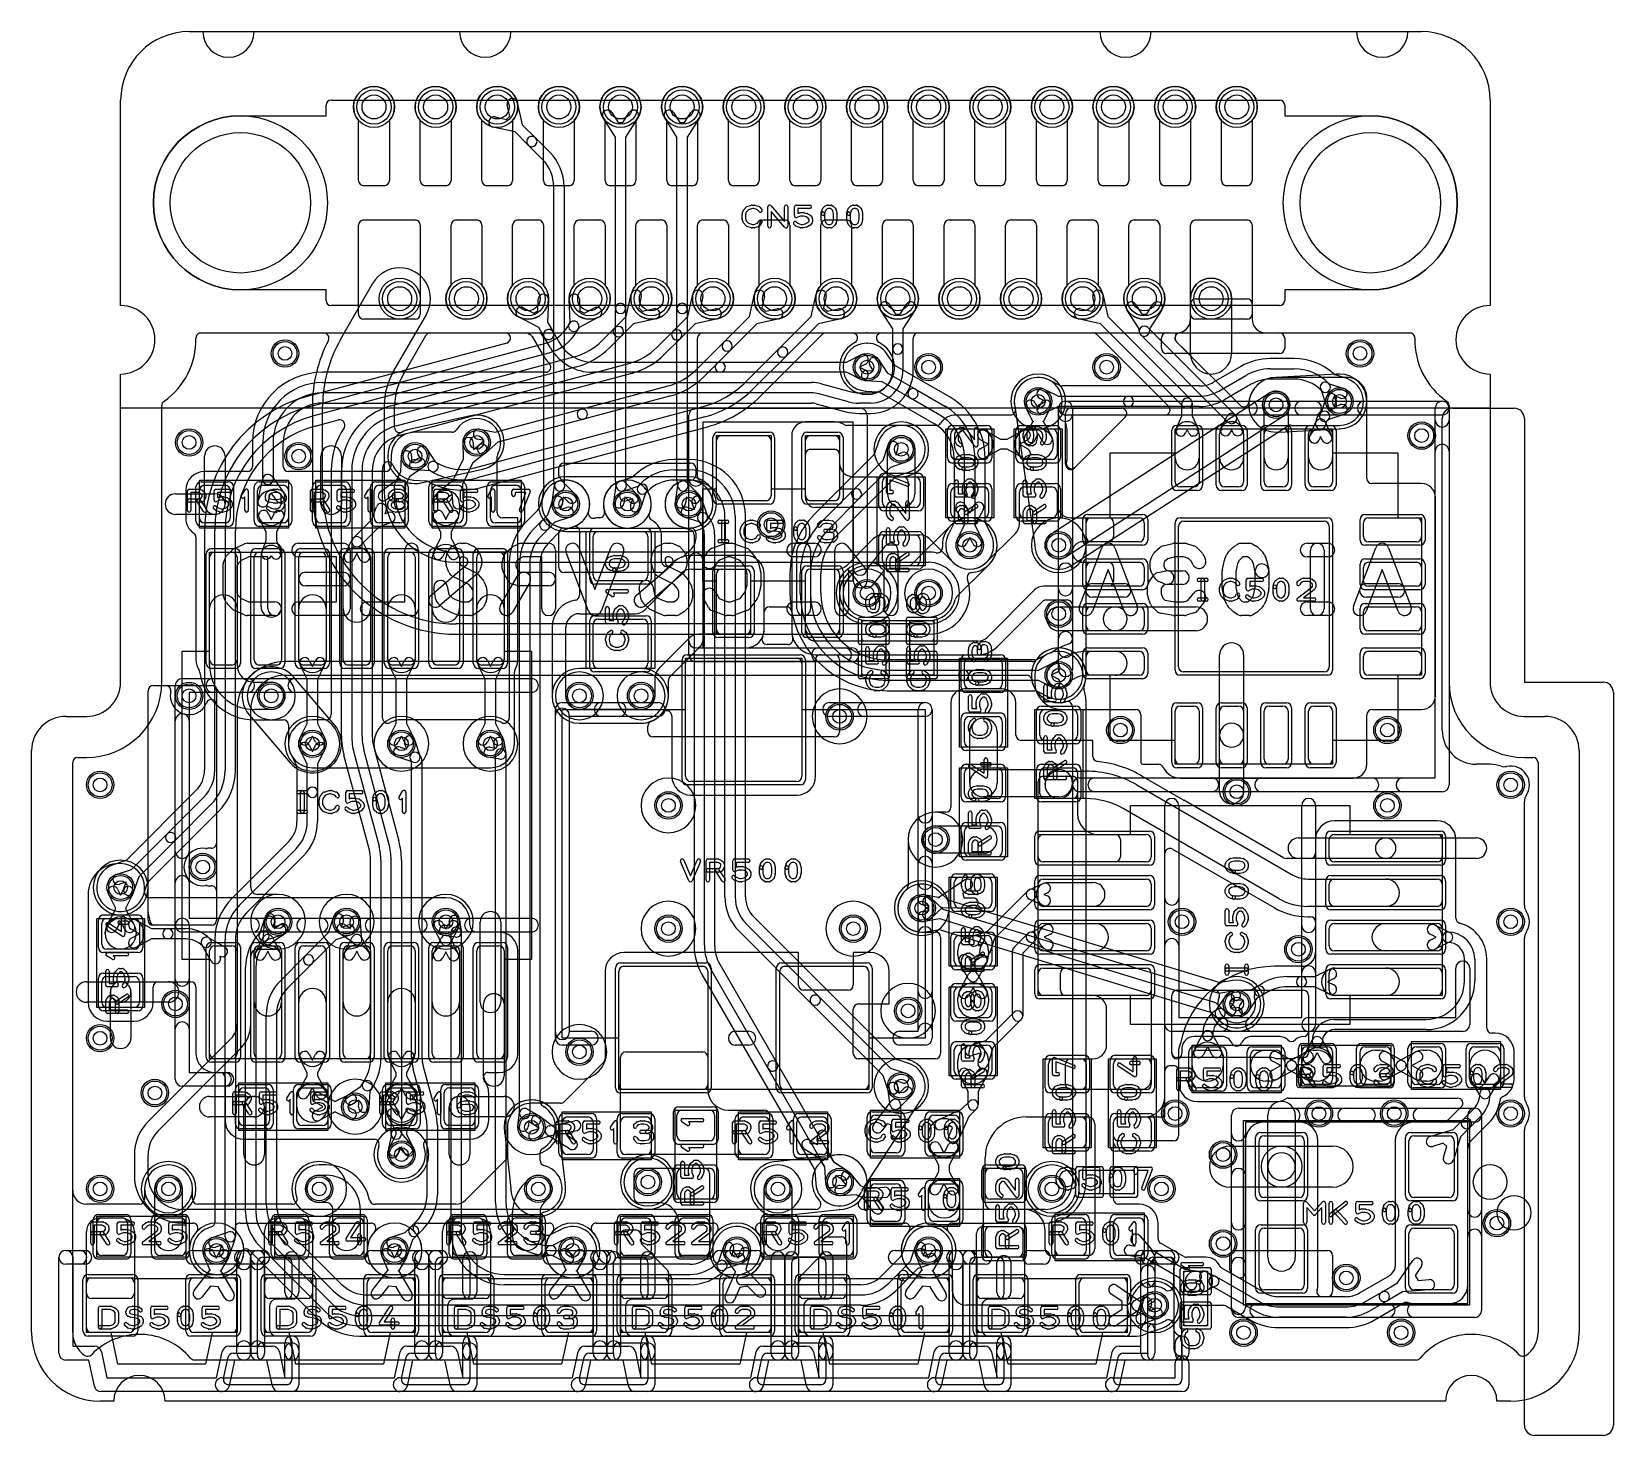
# Model space of a CAD drawing. Extents: x 0 to 23.1, y -0.5 to 20.
import ezdxf

# ---------------------------------------------------------------- set-up
doc = ezdxf.new("R2010")
doc.units = 0
for name, color, linetype in [('Hole', 1, 'CONTINUOUS'), ('L1', 3, 'CONTINUOUS'), ('L2', 3, 'CONTINUOUS'), ('L3', 3, 'CONTINUOUS'), ('L4', 3, 'CONTINUOUS'), ('MetalMask-A', 176, 'CONTINUOUS'), ('Outline', 7, 'CONTINUOUS'), ('PartsArea-A', 111, 'CONTINUOUS'), ('PartsArea-B', 111, 'CONTINUOUS'), ('PartsSilk-A', 221, 'CONTINUOUS'), ('PartsSilk-B', 221, 'CONTINUOUS'), ('Resist-A', 2, 'CONTINUOUS'), ('Resist-B', 2, 'CONTINUOUS'), ('Silk-A', 140, 'CONTINUOUS'), ('Silk-B', 140, 'CONTINUOUS')]:
    doc.layers.add(name, color=color, linetype=linetype)

msp = doc.modelspace()

# ---------------------------------------------------------------- linework, layer by layer
at = {"layer": 'Hole'}
for centre, radius in [((5, 18.9), 0.175), ((5.9, 18.9), 0.175), ((6.8, 18.9), 0.175), ((7.7, 18.9), 0.175), ((8.6, 18.9), 0.175), ((9.5, 18.9), 0.175), ((10.4, 18.9), 0.175), ((11.3, 18.9), 0.175), ((12.2, 18.9), 0.175), ((13.1, 18.9), 0.175), ((14, 18.9), 0.175), ((14.9, 18.9), 0.175), ((15.8, 18.9), 0.175), ((16.7, 18.9), 0.175), ((17.6, 18.9), 0.175), ((3.05, 17.5), 1.025), ((19.55, 17.5), 1.025), ((5.375, 16.1), 0.175), ((6.35, 16.1), 0.175), ((7.25, 16.1), 0.175), ((8.15, 16.1), 0.175), ((9.05, 16.1), 0.175), ((9.95, 16.1), 0.175), ((10.85, 16.1), 0.175), ((11.75, 16.1), 0.175), ((12.65, 16.1), 0.175), ((13.55, 16.1), 0.175), ((14.45, 16.1), 0.175), ((15.35, 16.1), 0.175), ((16.25, 16.1), 0.175), ((17.225, 16.1), 0.175), ((3.7, 15.3), 0.1), ((19.4, 15.3), 0.1), ((12.2, 15.1), 0.1), ((13.1, 15.1), 0.1), ((15.7, 15.1), 0.1), ((14.7, 14.6), 0.1), ((18.175, 14.55), 0.1), ((19.1, 14.6), 0.1), ((2.3, 14), 0.1), ((6.5, 14), 0.1), ((20.3, 14.1), 0.1), ((3.9, 13.8), 0.1), ((5.6, 13.8), 0.1), ((12.7, 13.9), 0.1), ((7.8, 13.1), 0.1), ((8.7, 13.1), 0.1), ((9.6, 13.1), 0.1), ((10.8, 12.8), 0.1), ((13.7, 12.5), 0.1), ((15, 12.5), 0.1), ((12.2, 11.8), 0.1), ((13.1, 11.8), 0.1), ((15, 11.5), 0.1), ((15, 10.6), 0.1), ((2.3, 10.3), 0.1), ((3.5, 10.3), 0.1), ((8, 10.3), 0.1), ((8.9, 10.3), 0.1), ((11.8, 10), 0.1), ((15.9, 9.8), 0.1), ((19.8, 9.8), 0.1), ((4.1, 9.6), 0.1), ((5.4, 9.6), 0.1), ((6.7, 9.6), 0.1), ((1, 9), 0.1), ((21.6, 9), 0.1), ((9.3, 8.7), 0.1), ((17.6, 8.9), 0.1), ((19.8, 8.7), 0.1), ((13.2, 8.2), 0.1), ((2.5, 7.8), 0.1), ((1.3, 7.5), 0.1), ((13, 7.2), 0.1), ((3.6, 7), 0.1), ((4.6, 7), 0.1), ((6.05, 7), 0.1), ((9.3, 6.9), 0.1), ((12, 6.9), 0.1), ((16.8, 7), 0.1), ((21.6, 7), 0.1), ((18.5, 6.6), 0.1), ((2.1, 5.8), 0.1), ((12.8, 5.7), 0.1), ((17.6, 5.8), 0.1), ((1, 5.3), 0.1), ((8, 5.1), 0.1), ((12.7, 4.6), 0.1), ((1.8, 4.5), 0.1), ((4.725, 4.3), 0.1), ((16.7, 4.2), 0.1), ((18.8, 4.2), 0.1), ((19.9, 4.2), 0.1), ((21.6, 4.2), 0.1), ((7.3, 4), 0.1), ((5.4, 3.6), 0.1), ((17.4, 3.6), 0.1), ((9, 3.2), 0.1), ((11.8, 3.2), 0.1), ((1, 3.1), 0.1), ((2, 3.1), 0.1), ((4.2, 3.1), 0.1), ((7.4, 3.1), 0.1), ((10.9, 3.1), 0.1), ((14.9, 3.1), 0.1), ((16.5, 3.1), 0.1), ((21.4, 2.6), 0.1), ((17.4, 2.3), 0.1), ((2.7, 2.2), 0.1), ((5.3, 2.2), 0.1), ((7.9, 2.2), 0.1), ((10.3, 2.2), 0.1), ((13.1, 2.2), 0.1), ((19.2, 1.8), 0.1), ((16.4, 1.4), 0.1), ((17.7, 1), 0.1), ((20, 1), 0.1)]:
    msp.add_circle(centre, radius, dxfattribs=at)
at = {"layer": 'L1'}
for p, q in [((4.775, 17.825), (4.775, 18.70157)), ((5.225, 18.70157), (5.225, 17.825)), ((5.675, 17.825), (5.675, 18.70157)), ((6.125, 18.70157), (6.125, 17.825)), ((6.575, 17.825), (6.575, 18.70157)), ((7.025, 18.70157), (7.025, 17.825)), ((7.475, 17.825), (7.475, 18.70157)), ((7.925, 18.70157), (7.925, 17.825)), ((8.375, 17.825), (8.375, 18.70157)), ((8.825, 18.70157), (8.825, 17.825)), ((9.275, 17.825), (9.275, 18.70157)), ((9.725, 18.70157), (9.725, 17.825)), ((10.175, 17.825), (10.175, 18.70157)), ((10.625, 18.70157), (10.625, 17.825)), ((11.075, 17.825), (11.075, 18.70157)), ((11.525, 18.70157), (11.525, 17.825)), ((11.975, 17.825), (11.975, 18.70157)), ((12.425, 18.70157), (12.425, 17.825)), ((12.875, 17.825), (12.875, 18.70157)), ((13.325, 18.70157), (13.325, 17.825)), ((13.775, 17.825), (13.775, 18.70157)), ((14.225, 18.70157), (14.225, 17.825)), ((14.675, 17.825), (14.675, 18.70157)), ((15.125, 18.70157), (15.125, 17.825)), ((15.575, 17.825), (15.575, 18.70157)), ((16.025, 18.70157), (16.025, 17.825)), ((16.475, 17.825), (16.475, 18.70157)), ((16.925, 18.70157), (16.925, 17.825)), ((17.375, 17.825), (17.375, 18.70157)), ((17.825, 18.70157), (17.825, 17.825)), ((5.15, 17.75), (4.85, 17.75)), ((6.05, 17.75), (5.75, 17.75)), ((6.95, 17.75), (6.65, 17.75)), ((7.85, 17.75), (7.55, 17.75)), ((8.75, 17.75), (8.45, 17.75)), ((9.65, 17.75), (9.35, 17.75)), ((10.55, 17.75), (10.25, 17.75)), ((11.45, 17.75), (11.15, 17.75)), ((12.35, 17.75), (12.05, 17.75)), ((13.25, 17.75), (12.95, 17.75)), ((14.15, 17.75), (13.85, 17.75)), ((15.05, 17.75), (14.75, 17.75)), ((15.95, 17.75), (15.65, 17.75)), ((16.85, 17.75), (16.55, 17.75)), ((17.75, 17.75), (17.45, 17.75)), ((4.775, 15.875), (4.775, 17.175)), ((4.85, 17.25), (5.6, 17.25)), ((5.675, 17.175), (5.675, 15.875)), ((6.125, 16.29843), (6.125, 17.175)), ((6.2, 17.25), (6.5, 17.25)), ((6.575, 17.175), (6.575, 16.29843)), ((7.025, 16.29843), (7.025, 17.175)), ((7.1, 17.25), (7.4, 17.25)), ((7.475, 17.175), (7.475, 16.29843)), ((7.925, 16.29843), (7.925, 17.175)), ((8, 17.25), (8.3, 17.25)), ((8.375, 17.175), (8.375, 16.29843)), ((8.825, 16.29843), (8.825, 17.175)), ((8.9, 17.25), (9.2, 17.25)), ((9.275, 17.175), (9.275, 16.29843)), ((9.725, 16.29843), (9.725, 17.175)), ((9.8, 17.25), (10.1, 17.25)), ((10.175, 17.175), (10.175, 16.29843)), ((10.625, 16.29843), (10.625, 17.175)), ((10.7, 17.25), (11, 17.25)), ((11.075, 17.175), (11.075, 16.29843)), ((11.525, 16.29843), (11.525, 17.175)), ((11.6, 17.25), (11.9, 17.25)), ((11.975, 17.175), (11.975, 16.29843)), ((12.425, 16.29843), (12.425, 17.175)), ((12.5, 17.25), (12.8, 17.25)), ((12.875, 17.175), (12.875, 16.29843)), ((13.325, 16.29843), (13.325, 17.175)), ((13.4, 17.25), (13.7, 17.25)), ((13.775, 17.175), (13.775, 16.29843)), ((14.225, 16.29843), (14.225, 17.175)), ((14.3, 17.25), (14.6, 17.25)), ((14.675, 17.175), (14.675, 16.29843)), ((15.125, 16.29843), (15.125, 17.175)), ((15.2, 17.25), (15.5, 17.25)), ((15.575, 17.175), (15.575, 16.29843)), ((16.025, 16.29843), (16.025, 17.175)), ((16.1, 17.25), (16.4, 17.25)), ((16.475, 17.175), (16.475, 16.29843)), ((16.925, 15.875), (16.925, 17.175)), ((17, 17.25), (17.75, 17.25)), ((17.825, 17.175), (17.825, 15.875)), ((7.18049, 15.96708), (7.33201, 15.88784)), ((7.39273, 15.9229), (7.39987, 16.09372)), ((7.54973, 16.08746), (7.53582, 15.75492)), ((12.575, 15.65822), (12.39669, 15.93928)), ((12.52335, 16.01964), (12.61495, 15.87526)), ((12.68505, 15.87526), (12.77665, 16.01964)), ((12.90331, 15.93928), (12.725, 15.65822)), ((15.31727, 15.95361), (15.48412, 15.91629)), ((15.48412, 15.91629), (15.53371, 15.96588)), ((15.53371, 15.96588), (15.49639, 16.13273)), ((15.64277, 16.16547), (15.71542, 15.84064)), ((16.175, 15.65822), (15.99669, 15.93928)), ((16.12335, 16.01964), (16.21495, 15.87526)), ((16.28505, 15.87526), (16.37665, 16.01964)), ((16.50331, 15.93928), (16.325, 15.65822)), ((16.925, 15.8), (16.925, 16.02503)), ((16.99997, 16.1), (17.75003, 16.1)), ((17.825, 16.02503), (17.825, 15.8)), ((5.6, 15.8), (4.85, 15.8)), ((7.40593, 15.6799), (7.11097, 15.83416)), ((7.33201, 15.88784), (7.39273, 15.9229)), ((7.53582, 15.75492), (7.61696, 15.61437)), ((12.61495, 15.87526), (12.68505, 15.87526)), ((15.60936, 15.73458), (15.28453, 15.80723)), ((16.82197, 14.52197), (15.60936, 15.73458)), ((15.71542, 15.84064), (16.92803, 14.62803)), ((16.21495, 15.87526), (16.28505, 15.87526)), ((17.75, 15.8), (17, 15.8)), ((2.47474, 15.6), (7.21656, 15.6)), ((7.25156, 15.59133), (7.27784, 15.57759)), ((7.30922, 15.54735), (7.3911, 15.40552)), ((7.48706, 15.53937), (7.40593, 15.6799)), ((7.57909, 15.37997), (7.48706, 15.53937)), ((7.61696, 15.61437), (7.70899, 15.45497)), ((12.575, 15.365), (12.575, 15.65822)), ((12.725, 15.65822), (12.725, 15.365)), ((12.87504, 15.04999), (12.87504, 15.525)), ((12.95004, 15.6), (15.50067, 15.6)), ((15.55427, 15.57747), (16.60367, 14.52807)), ((16.175, 15.62426), (16.175, 15.65822)), ((17.47197, 14.29623), (16.19697, 15.57123)), ((16.30303, 15.67729), (17.57803, 14.40229)), ((16.325, 15.65822), (16.325, 15.62426)), ((16.77359, 15.6), (20.12526, 15.6)), ((18.025, 15.6), (18.22503, 15.6)), ((18.3, 15.52503), (18.3, 15.37497)), ((7.39203, 15.4039), (7.44917, 15.30495)), ((11.90234, 15.175), (12.11071, 15.27896)), ((12.575, 15.04999), (12.575, 15.365)), ((12.725, 15.365), (12.725, 15.04999)), ((16.87056, 15.32196), (16.71682, 15.4757)), ((17.64919, 14.54333), (16.72056, 15.47197)), ((18.22503, 15.3), (16.92357, 15.3)), ((7.50759, 15.02503), (4.25, 15.02503)), ((8.19393, 15.175), (10.05697, 15.175)), ((10.05697, 15.025), (8.19393, 15.025)), ((10.05697, 15.175), (11.90234, 15.175)), ((11.90234, 15.025), (10.05697, 15.025)), ((12.11071, 14.92104), (11.90234, 15.025)), ((12.17767, 15.14474), (12.088, 15.1)), ((12.088, 15.1), (12.17767, 15.05526)), ((4.25, 14.87499), (11.3878, 14.87499)), ((11.53662, 14.8554), (11.96927, 14.73947)), ((19.20003, 14.95006), (18.175, 14.95006)), ((11.3878, 14.72499), (4.25, 14.72499)), ((4.25, 14.57495), (11.3878, 14.57495)), ((11.45897, 14.56558), (11.89161, 14.44966)), ((11.93045, 14.59458), (11.4978, 14.71051)), ((12.07927, 14.72499), (12.25, 14.72499)), ((12.25, 14.57499), (12.07927, 14.57499)), ((14.65526, 14.57767), (14.7, 14.488)), ((14.7, 14.488), (14.74474, 14.57767)), ((16.8, 14.38957), (16.8, 14.575)), ((16.95, 14.575), (16.95, 14.38957)), ((18.83649, 14.44255), (18.91032, 14.66341)), ((19.05258, 14.61585), (19.02081, 14.52081)), ((19.50002, 13.47504), (19.50003, 14.65006)), ((1.9, 10.5), (1.9, 14.53823)), ((12.07927, 14.42495), (12.25, 14.42495)), ((14.29374, 14.40004), (13.5, 14.40004)), ((14.625, 14.30234), (14.52104, 14.51071)), ((14.87896, 14.51071), (14.775, 14.30234)), ((16.55064, 14.40004), (15.10626, 14.40004)), ((16.71524, 14.2), (16.8, 14.38957)), ((16.95, 14.38957), (17.03476, 14.2)), ((17.369, 14.20787), (17.45814, 14.38324)), ((17.59186, 14.38324), (17.681, 14.20787)), ((18, 13.775), (18, 14.55)), ((18.35, 14.55), (18.35, 13.775)), ((18.81086, 14.41692), (18.82992, 14.43598)), ((18.82992, 14.43598), (18.83649, 14.44255)), ((18.93598, 14.32992), (18.91692, 14.31085)), ((18.94255, 14.33649), (18.93598, 14.32992)), ((19.16341, 14.41032), (18.94255, 14.33649)), ((19.02081, 14.52081), (19.11585, 14.55258)), ((20.7, 14.53823), (20.7, 10.5)), ((6.13943, 14.15005), (5.6, 14.15005)), ((10.075, 14.1), (10.725, 14.1)), ((11.09996, 14.1), (11.09996, 11.25)), ((11.36964, 14.3), (11.29996, 14.3)), ((11.725, 14.30004), (11.375, 14.30004)), ((11.375, 14.1), (11.725, 14.1)), ((13.21275, 14.25004), (11.90529, 14.25004)), ((13.425, 13.825), (13.425, 14.125)), ((13.5, 14.2), (13.9, 14.2)), ((13.7, 14.2), (13.81786, 14.2)), ((13.925, 14.17285), (14.15186, 14.05)), ((13.975, 14.125), (13.975, 13.825)), ((14.24814, 14.05), (14.475, 14.17285)), ((14.425, 13.825), (14.425, 14.125)), ((14.5, 14.2), (14.9, 14.2)), ((14.50215, 14.08214), (14.625, 14.309)), ((14.58214, 14.2), (14.7, 14.2)), ((14.625, 14.309), (14.625, 14.30234)), ((14.69445, 14.12225), (14.63405, 14.01072)), ((14.70555, 14.12225), (14.69445, 14.12225)), ((14.76595, 14.01072), (14.70555, 14.12225)), ((14.775, 14.309), (14.89785, 14.08214)), ((14.775, 14.30234), (14.775, 14.309)), ((14.975, 14.125), (14.975, 13.825)), ((16.7, 13.775), (16.7, 14.12857)), ((16.7, 13.425), (16.7, 14.125)), ((16.775, 14.2), (16.975, 14.2)), ((16.875, 14.18982), (16.85218, 14.13878)), ((16.89782, 14.13878), (16.875, 14.18982)), ((17.05, 14.12857), (17.05, 13.775)), ((17.05, 14.125), (17.05, 13.425)), ((17.35, 13.775), (17.35, 14.12857)), ((17.35, 13.425), (17.35, 14.125)), ((17.425, 14.2), (17.625, 14.2)), ((17.525, 14.18374), (17.50272, 14.13991)), ((17.54728, 14.13991), (17.525, 14.18374)), ((17.7, 14.12857), (17.7, 13.775)), ((17.7, 14.125), (17.7, 13.425)), ((18, 13.425), (18, 14.125)), ((18.075, 14.2), (18.275, 14.2)), ((18.35, 14.125), (18.35, 13.425)), ((18.65, 13.425), (18.65, 14.125)), ((18.66524, 14.09643), (18.75653, 14.30061)), ((18.725, 14.2), (18.925, 14.2)), ((18.89347, 14.30061), (18.98476, 14.09643)), ((19, 14.125), (19, 13.425)), ((3.22496, 13.99999), (3.22496, 13.65004)), ((3.375, 13.46), (3.375, 13.99999)), ((3.525, 13.99999), (3.525, 13.46)), ((3.67504, 13.65004), (3.67504, 13.99999)), ((6.30508, 13.76288), (6.30005, 13.99567)), ((6.45001, 13.99891), (6.45217, 13.89873)), ((6.45217, 13.89873), (6.53091, 13.9607)), ((10, 13.225), (10, 14.025)), ((10.8, 14.025), (10.8, 13.225)), ((11.3, 13.225), (11.3, 14.025)), ((11.37497, 13.9), (11.72503, 13.9)), ((11.8, 14.025), (11.8, 13.225)), ((12.5, 13.25), (12.5, 13.9)), ((12.9, 13.9), (12.9, 13.25)), ((13.96511, 13.98055), (13.85358, 14.04095)), ((13.85358, 13.90905), (13.96511, 13.96945)), ((14.15186, 13.9), (13.925, 13.77715)), ((13.96511, 13.96945), (13.96511, 13.98055)), ((14.15186, 14.05), (14.24814, 14.05)), ((14.24814, 13.9), (14.15186, 13.9)), ((14.475, 13.77715), (14.24814, 13.9)), ((14.54642, 14.04095), (14.43489, 13.98055)), ((14.43489, 13.98055), (14.43489, 13.96945)), ((14.43489, 13.96945), (14.54642, 13.90905)), ((18.65, 13.775), (18.65, 14.025)), ((18.825, 14.08625), (18.80218, 14.03521)), ((18.84782, 14.03521), (18.825, 14.08625)), ((19, 14.025), (19, 13.775)), ((2.525, 13.1), (2.525, 13.8)), ((2.825, 13.8), (2.825, 13.1)), ((4.225, 13.1), (4.225, 13.8)), ((4.525, 13.8), (4.525, 13.1)), ((5.2501, 13.81016), (5.24539, 13.64786)), ((5.39332, 13.57303), (5.40008, 13.8058)), ((5.71559, 13.63678), (5.52554, 13.50219)), ((5.55002, 13.80144), (5.54711, 13.70128)), ((5.54711, 13.70128), (5.62889, 13.7592)), ((6.15649, 13.44822), (6.30508, 13.76288)), ((6.44072, 13.69882), (6.29213, 13.38416)), ((6.62369, 13.84284), (6.44072, 13.69882)), ((6.8, 12.975), (6.8, 13.79992)), ((7.77497, 13.7), (9.62503, 13.7)), ((11.3, 13.2), (11.3, 13.82503)), ((11.8, 13.82503), (11.8, 13.7)), ((13.9, 13.75), (13.5, 13.75)), ((13.81786, 13.75), (13.7, 13.75)), ((14.9, 13.75), (14.5, 13.75)), ((14.7, 13.75), (14.58214, 13.75)), ((3.14996, 13.57504), (2.525, 13.57504)), ((3.30517, 13.14795), (3.37672, 13.47597)), ((3.5108, 13.50391), (3.70739, 13.23176)), ((5.17042, 13.57504), (3.75004, 13.57504)), ((5.09381, 13.28279), (5.32782, 13.45076)), ((5.32782, 13.45076), (5.39332, 13.57303)), ((5.52554, 13.50219), (5.46004, 13.37992)), ((5.93697, 13.27769), (6.15649, 13.44822)), ((7.7, 13.52427), (7.7, 13.62503)), ((9.7, 13.62503), (9.7, 13.52427)), ((12, 13.5), (12.72503, 13.5)), ((12.425, 13.125), (12.425, 13.425)), ((12.5, 13.5), (12.9, 13.5)), ((12.8, 13.42503), (12.8, 13.12497)), ((12.975, 13.425), (12.975, 13.125)), ((20.30004, 13.40004), (19.57502, 13.40004)), ((2.1, 13.25), (2.675, 13.25)), ((2.24996, 13.3), (2.24996, 12.9)), ((2.45, 12.9), (2.45, 13.3)), ((2.525, 13.375), (2.825, 13.375)), ((2.9, 13.3), (2.9, 12.9)), ((3.3, 12.9), (3.3, 13.3)), ((3.375, 13.375), (3.675, 13.375)), ((3.47943, 13.24299), (3.45173, 13.11599)), ((3.50968, 13.24928), (3.47943, 13.24299)), ((3.58579, 13.14392), (3.50968, 13.24928)), ((3.75, 13.3), (3.75, 12.9)), ((4.15, 12.9), (4.15, 13.3)), ((4.225, 13.375), (4.525, 13.375)), ((4.6, 13.3), (4.6, 12.9)), ((5, 12.9), (5, 13.3)), ((5.075, 13.375), (5.375, 13.375)), ((5.28573, 13.23591), (5.18127, 13.16093)), ((5.30451, 13.22585), (5.28573, 13.23591)), ((5.29996, 13.09735), (5.30451, 13.22585)), ((5.46004, 13.37992), (5.44986, 13.09205)), ((5.45, 13.3), (5.45, 12.9)), ((5.85, 12.9), (5.85, 13.3)), ((5.925, 13.375), (6.225, 13.375)), ((6.13011, 13.23778), (6.02899, 13.15923)), ((6.14639, 13.2301), (6.13011, 13.23778)), ((6.14997, 13.10211), (6.14639, 13.2301)), ((6.29213, 13.38416), (6.29991, 13.10631)), ((6.3, 13.3), (6.3, 12.9)), ((6.7, 12.9), (6.7, 13.3)), ((6.775, 13.375), (7.075, 13.375)), ((7.15, 13.3), (7.15, 12.9)), ((13.425, 12.975), (13.425, 13.275)), ((13.5, 13.35), (13.9, 13.35)), ((13.975, 13.275), (13.975, 12.975)), ((14.425, 12.8128), (14.425, 13.27503)), ((14.425, 12.975), (14.425, 13.275)), ((14.49997, 13.35), (14.90003, 13.35)), ((14.5, 13.35), (14.9, 13.35)), ((14.975, 13.27503), (14.975, 13.1)), ((14.975, 13.275), (14.975, 12.975)), ((16.975, 13.35), (16.775, 13.35)), ((17.625, 13.35), (17.425, 13.35)), ((18.275, 13.35), (18.075, 13.35)), ((18.925, 13.35), (18.725, 13.35)), ((20.50004, 10.29997), (20.50004, 13.20004)), ((2.675, 12.95), (2.1, 12.95)), ((3.3, 12.98929), (3.3, 13.1)), ((3.45526, 12.96696), (3.5, 12.87728)), ((3.5, 12.87728), (3.54474, 12.96696)), ((3.7, 13.1), (3.7, 12.98929)), ((4.96241, 12.86847), (5.03653, 13.06246)), ((5.17665, 13.00892), (5.1567, 12.9567)), ((5.1567, 12.9567), (5.20892, 12.97665)), ((5.85, 12.98929), (5.85, 13.1)), ((6.00526, 12.96696), (6.05, 12.87728)), ((6.05, 12.87728), (6.09474, 12.96696)), ((6.25, 13.1), (6.25, 12.98929)), ((10.725, 13.15), (10.075, 13.15)), ((11.725, 13.15), (11.375, 13.15)), ((12.72503, 13.05), (11.45, 13.05)), ((12.9, 13.05), (12.5, 13.05)), ((13.625, 12.791), (13.50215, 13.01786)), ((13.63405, 13.08928), (13.69445, 12.97775)), ((13.69445, 12.97775), (13.70555, 12.97775)), ((13.70555, 12.97775), (13.76595, 13.08928)), ((13.89785, 13.01786), (13.775, 12.791)), ((2.825, 12.825), (2.525, 12.825)), ((3.425, 12.69162), (3.32104, 12.9)), ((3.675, 12.825), (3.375, 12.825)), ((3.67896, 12.9), (3.575, 12.69162)), ((4.525, 12.825), (4.225, 12.825)), ((4.69697, 12.60303), (4.96241, 12.86847)), ((5.06847, 12.76241), (4.80303, 12.49697)), ((5.26246, 12.83653), (5.06847, 12.76241)), ((5.375, 12.825), (5.075, 12.825)), ((5.975, 12.69162), (5.87104, 12.9)), ((6.225, 12.825), (5.925, 12.825)), ((6.22896, 12.9), (6.125, 12.69162)), ((7.075, 12.825), (6.775, 12.825)), ((7.10004, 12.9), (6.875, 12.9)), ((7.10004, 10.825), (7.10004, 12.9)), ((8.29374, 12.90004), (8.275, 12.90004)), ((13.9, 12.9), (13.5, 12.9)), ((13.52104, 12.58929), (13.625, 12.79766)), ((13.625, 12.79766), (13.625, 12.791)), ((13.775, 12.791), (13.775, 12.79766)), ((13.775, 12.79766), (13.87896, 12.58929)), ((14.9, 12.9), (14.5, 12.9)), ((15.175, 12.9), (15.72503, 12.9)), ((15.4, 12.625), (15.4, 12.825)), ((15.475, 12.9), (16.175, 12.9)), ((15.8, 12.82503), (15.8, 12.62501)), ((16.25, 12.825), (16.25, 12.625)), ((16.75, 10.725), (16.75, 12.775)), ((16.825, 12.85), (18.875, 12.85)), ((18.95, 12.775), (18.95, 10.725)), ((19.45, 12.625), (19.45, 12.825)), ((19.525, 12.9), (20.225, 12.9)), ((20.3, 12.825), (20.3, 12.625)), ((2.39996, 12.61276), (2.39996, 10.825)), ((3.3599, 12.40001), (3.425, 12.57027)), ((3.425, 12.57027), (3.425, 12.69162)), ((3.575, 12.69162), (3.575, 12.57027)), ((3.575, 12.57027), (3.6401, 12.40001)), ((4.57104, 12.35929), (4.68289, 12.58348)), ((4.81711, 12.58348), (4.92896, 12.35929)), ((5.87104, 12.4), (5.975, 12.60838)), ((5.975, 12.60838), (5.975, 12.69162)), ((6.125, 12.69162), (6.125, 12.60838)), ((6.125, 12.60838), (6.22896, 12.4)), ((7.7, 12.17497), (7.7, 12.67573)), ((7.99996, 12.625), (7.99996, 11.76908)), ((8.2, 12.055), (8.2, 12.625)), ((8.275, 12.7), (8.925, 12.7)), ((9, 12.625), (9, 12.055)), ((9.20004, 12.264), (9.20004, 12.625)), ((9.7, 12.67573), (9.7, 12.59502)), ((11.90858, 12.20858), (12.29142, 12.59142)), ((12.425, 12.275), (12.425, 12.575)), ((12.43284, 12.65), (12.97214, 12.65)), ((12.5, 12.65), (12.9, 12.65)), ((12.975, 12.575), (12.975, 12.275)), ((13.11356, 12.59142), (13.45249, 12.25249)), ((13.7, 12.612), (13.65526, 12.52233)), ((13.74474, 12.52233), (13.7, 12.612)), ((13.94752, 12.25248), (14.36642, 12.67138)), ((15.72503, 12.55004), (15.35, 12.55004)), ((16.175, 12.55), (15.475, 12.55)), ((20.225, 12.55), (19.525, 12.55)), ((2.6, 10.825), (2.6, 12.325)), ((2.675, 12.4), (2.925, 12.4)), ((3, 12.325), (3, 10.825)), ((3.25, 10.825), (3.25, 12.325)), ((3.325, 12.4), (3.575, 12.4)), ((3.35, 11.6), (3.35, 12.34643)), ((3.65, 12.34643), (3.65, 11.6)), ((3.65, 12.325), (3.65, 10.825)), ((3.9, 10.825), (3.9, 12.325)), ((3.975, 12.4), (4.225, 12.4)), ((4.3, 12.325), (4.3, 10.825)), ((4.55, 10.825), (4.55, 12.325)), ((4.55, 11.575), (4.55, 12.27)), ((4.625, 12.4), (4.875, 12.4)), ((4.75, 12.38201), (4.70526, 12.29233)), ((4.79474, 12.29233), (4.75, 12.38201)), ((4.95, 12.325), (4.95, 10.825)), ((4.95, 12.27), (4.95, 11.575)), ((5.2, 10.825), (5.2, 12.325)), ((5.275, 12.4), (5.525, 12.4)), ((5.6, 12.325), (5.6, 10.825)), ((5.85, 10.825), (5.85, 12.325)), ((5.85, 11.575), (5.85, 12.31071)), ((5.925, 12.4), (6.175, 12.4)), ((6.05, 12.42272), (6.00526, 12.33304)), ((6.09474, 12.33304), (6.05, 12.42272)), ((6.25, 12.325), (6.25, 10.825)), ((6.25, 12.31071), (6.25, 11.575)), ((6.5, 10.825), (6.5, 12.325)), ((6.575, 12.4), (6.825, 12.4)), ((6.9, 12.325), (6.9, 10.825)), ((9.64142, 12.4536), (9.53535, 12.34753)), ((10.42503, 12.35004), (9.63284, 12.35004)), ((15.2, 12.40004), (15.2, 12.39996)), ((15.35, 12.24996), (15.72503, 12.24996)), ((15.475, 12.25), (16.175, 12.25)), ((19.525, 12.25), (20.225, 12.25)), ((9.18605, 12.1), (7.77497, 12.1)), ((8.95858, 11.55858), (9.49142, 12.09142)), ((9.34997, 12.23287), (9.23906, 12.12196)), ((9.34997, 12.23287), (9.32807, 12.21097)), ((9.63284, 12.15), (10.42503, 12.15)), ((10, 11.275), (10, 12.075)), ((10.075, 12.15), (10.425, 12.15)), ((10.5, 12.07503), (10.5, 11.27497)), ((10.5, 12.075), (10.5, 11.275)), ((10.70004, 11.325), (10.70004, 12.07503)), ((11.3, 11.25), (11.3, 12.07503)), ((11.3, 11.275), (11.3, 12.075)), ((11.37497, 12.15), (11.76716, 12.15)), ((11.375, 12.15), (11.725, 12.15)), ((11.8, 12.075), (11.8, 11.275)), ((12.9, 12.2), (12.5, 12.2)), ((15.4, 11.975), (15.4, 12.175)), ((15.8, 12.17499), (15.8, 11.97497)), ((16.25, 12.175), (16.25, 11.975)), ((19.45, 11.975), (19.45, 12.175)), ((20.3, 12.175), (20.3, 11.975)), ((8.925, 11.98), (8.275, 11.98)), ((14.64142, 11.84142), (13.95858, 11.15858)), ((15.72503, 11.9), (14.78284, 11.9)), ((16.175, 11.9), (15.475, 11.9)), ((20.225, 11.9), (19.525, 11.9)), ((2.6, 10.75), (2.6, 11.575)), ((3, 11.575), (3, 10.75)), ((3.9, 10.83929), (3.9, 11.575)), ((4.3, 11.575), (4.3, 10.83929)), ((5.2, 10.83929), (5.2, 11.575)), ((5.6, 11.575), (5.6, 10.83929)), ((6.5, 10.83929), (6.5, 11.575)), ((6.9, 11.575), (6.9, 10.83929)), ((10.77501, 11.6), (11.02499, 11.6)), ((14.10003, 11.01713), (14.76089, 11.67799)), ((14.81392, 11.69996), (15.12496, 11.69996)), ((15, 11.6), (15.825, 11.6)), ((15.19996, 11.62496), (15.19996, 11.12964)), ((15.475, 11.6), (16.175, 11.6)), ((15.825, 11.6), (17, 11.6)), ((19.525, 11.6), (20.225, 11.6)), ((8, 11.5), (8.81716, 11.5)), ((8.2, 10.775), (8.2, 11.345)), ((8.275, 11.42), (8.925, 11.42)), ((9, 11.345), (9, 10.775)), ((10.70004, 11.325), (10.70004, 11.52503)), ((10.70004, 11.27497), (10.70004, 11.32498)), ((10.70004, 11.27497), (10.70004, 11.32498)), ((11.09996, 11.52503), (11.09996, 11.25)), ((12.125, 11.125), (12.125, 11.375)), ((12.15, 11.4), (12.45, 11.4)), ((12.475, 11.375), (12.475, 11.125)), ((12.825, 11.125), (12.825, 11.375)), ((12.85, 11.4), (13.15, 11.4)), ((13.175, 11.375), (13.175, 11.125)), ((15.4, 11.325), (15.4, 11.525)), ((16.25, 11.525), (16.25, 11.325)), ((19.45, 11.325), (19.45, 11.525)), ((20.3, 11.525), (20.3, 11.325)), ((7.59996, 11.3), (7.59996, 10.3)), ((7.8, 10.3), (7.8, 11.3)), ((9.60246, 11.14142), (9.15858, 10.69754)), ((10.42503, 11.2), (9.74388, 11.2)), ((10.425, 11.2), (10.075, 11.2)), ((11.725, 11.2), (11.375, 11.2)), ((13.81716, 11.1), (11.45, 11.1)), ((12.45, 11.1), (12.15, 11.1)), ((13.15, 11.1), (12.85, 11.1)), ((15.825, 11.25), (15, 11.25)), ((16.175, 11.25), (15.475, 11.25)), ((17, 11.25), (15.825, 11.25)), ((20.225, 11.25), (19.525, 11.25)), ((9.322, 10.57806), (9.72194, 10.978)), ((9.77495, 10.99996), (10.42503, 10.99996)), ((11.04374, 11.05004), (10.7413, 11.05004)), ((11.45, 10.89996), (11.72503, 10.89996)), ((11.52146, 10.89996), (13.81716, 10.89996)), ((12.125, 10.625), (12.125, 10.875)), ((12.15, 10.9), (12.45, 10.9)), ((12.475, 10.875), (12.475, 10.625)), ((12.825, 10.625), (12.825, 10.875)), ((12.85, 10.9), (13.15, 10.9)), ((13.175, 10.875), (13.175, 10.625)), ((15.4, 10.675), (15.4, 10.875)), ((15.42247, 10.95), (15.825, 10.95)), ((15.475, 10.95), (16.175, 10.95)), ((16.25, 10.875), (16.25, 10.675)), ((17.35, 9.725), (17.35, 10.9)), ((17.7, 10.9), (17.7, 9.725)), ((19.45, 10.675), (19.45, 10.875)), ((19.525, 10.95), (20.225, 10.95)), ((20.3, 10.875), (20.3, 10.675)), ((2.925, 10.75), (2.675, 10.75)), ((3.575, 10.75), (3.325, 10.75)), ((4.025, 10.54162), (3.92104, 10.75)), ((4.225, 10.75), (3.975, 10.75)), ((4.05526, 10.81696), (4.1, 10.72728)), ((4.1, 10.72728), (4.14474, 10.81696)), ((4.27896, 10.75), (4.175, 10.54162)), ((4.875, 10.75), (4.625, 10.75)), ((5.325, 10.54162), (5.22104, 10.75)), ((5.525, 10.75), (5.275, 10.75)), ((5.35526, 10.81696), (5.4, 10.72728)), ((5.4, 10.72728), (5.44474, 10.81696)), ((5.57896, 10.75), (5.475, 10.54162)), ((6.175, 10.75), (5.925, 10.75)), ((6.625, 10.54162), (6.52104, 10.75)), ((6.825, 10.75), (6.575, 10.75)), ((6.65526, 10.81696), (6.7, 10.72728)), ((6.7, 10.72728), (6.74474, 10.81696)), ((6.87896, 10.75), (6.775, 10.54162)), ((7.05005, 9.59999), (7.05005, 10.64473)), ((8.925, 10.7), (8.275, 10.7)), ((9.55, 9.125), (9.55, 10.775)), ((9.625, 10.85), (11.175, 10.85)), ((11.25, 10.775), (11.25, 9.125)), ((11.45004, 9.125), (11.45004, 10.775)), ((11.8, 10.82499), (11.8, 9.77497)), ((13.625, 10.475), (13.625, 10.775)), ((13.7, 10.85), (14.1, 10.85)), ((14.175, 10.775), (14.175, 10.475)), ((18.875, 10.65), (16.825, 10.65)), ((3.25, 10.5), (3.5, 10.5)), ((4.025, 9.89766), (4.025, 10.54162)), ((4.175, 10.54162), (4.175, 9.89766)), ((5.325, 9.89766), (5.325, 10.54162)), ((5.475, 10.54162), (5.475, 9.89766)), ((6.625, 9.89766), (6.625, 10.54162)), ((6.775, 10.54162), (6.775, 9.89766)), ((9.1, 10.55612), (9.1, 10.3)), ((9.30004, 10.3), (9.30004, 10.52505)), ((12.45, 10.6), (12.15, 10.6)), ((13.15, 10.6), (12.85, 10.6)), ((14.17504, 10.4), (13.62496, 10.4)), ((14.1, 10.4), (13.7, 10.4)), ((14.64996, 10.6), (14.64996, 10.49996)), ((15.825, 10.6), (15.42247, 10.6)), ((16.175, 10.6), (15.475, 10.6)), ((20.225, 10.6), (19.525, 10.6)), ((13.42496, 10.2), (13.42496, 8.67504)), ((14.37504, 9.725), (14.37504, 10.2)), ((3.5, 10.1), (3.25, 10.1)), ((3.25, 9.94996), (3.5, 9.94996)), ((3.52421, 9.95065), (3.67495, 9.95065)), ((8.9, 10.1), (8, 10.1)), ((9.34996, 10.00833), (9.34996, 9.125)), ((13.7, 10), (14.1, 10)), ((14.725, 9.725), (14.725, 10.025)), ((14.8, 10.1), (15.2, 10.1)), ((15.04996, 10.09996), (16.12496, 10.09996)), ((15.275, 10.025), (15.275, 9.725)), ((16.19996, 10.02496), (16.19996, 9.325)), ((16.7, 9.375), (16.7, 10.075)), ((16.775, 10.15), (16.975, 10.15)), ((17.05, 10.075), (17.05, 9.375)), ((17.35, 9.375), (17.35, 10.075)), ((17.425, 10.15), (17.625, 10.15)), ((17.7, 10.075), (17.7, 9.375)), ((18, 9.375), (18, 10.075)), ((18.075, 10.15), (18.275, 10.15)), ((18.35, 10.075), (18.35, 9.375)), ((18.65, 9.375), (18.65, 10.075)), ((18.725, 10.15), (18.925, 10.15)), ((19, 10.075), (19, 9.375)), ((19.50004, 9.29996), (19.50004, 10.02498)), ((19.57504, 10.09998), (20.30004, 10.09997)), ((3.74995, 9.87565), (3.74995, 9.59999)), ((3.92104, 9.68929), (4.025, 9.89766)), ((4.1, 9.712), (4.05526, 9.62233)), ((4.14474, 9.62233), (4.1, 9.712)), ((4.175, 9.89766), (4.27896, 9.68929)), ((5.22104, 9.68929), (5.325, 9.89766)), ((5.4, 9.712), (5.35526, 9.62233)), ((5.44474, 9.62233), (5.4, 9.712)), ((5.475, 9.89766), (5.57896, 9.68929)), ((6.52104, 9.68929), (6.625, 9.89766)), ((6.7, 9.712), (6.65526, 9.62233)), ((6.74474, 9.62233), (6.7, 9.712)), ((6.775, 9.89766), (6.87896, 9.68929)), ((8, 9.89996), (8.9, 9.89996)), ((9, 9.77497), (9, 9.85839)), ((13.625, 9.625), (13.625, 9.925)), ((13.7, 9.025), (13.7, 9.775)), ((14.1, 9.775), (14.1, 9.025)), ((14.175, 9.925), (14.175, 9.625)), ((17.35, 8.9), (17.35, 9.725)), ((17.7, 9.725), (17.7, 8.9)), ((11.72503, 9.7), (9.07497, 9.7)), ((14.1, 9.55), (13.7, 9.55)), ((15.5, 9.65), (14.45004, 9.65)), ((15.2, 9.65), (14.8, 9.65)), ((15.5, 9.41521), (15.5, 9.65)), ((0.6, 3.07504), (0.6, 9.325)), ((0.675, 9.4), (0.8, 9.4)), ((4.1, 9.24994), (6.7, 9.24994)), ((13.7, 9.25), (14.1, 9.25)), ((14.8, 9.25), (15.2, 9.25)), ((16.225, 9.29996), (16.45874, 9.29996)), ((16.975, 9.3), (16.775, 9.3)), ((17.625, 9.3), (17.425, 9.3)), ((18.275, 9.3), (18.075, 9.3)), ((18.925, 9.3), (18.725, 9.3)), ((21.8, 9.4), (21.925, 9.4)), ((22, 9.325), (22, 1)), ((11.175, 9.05), (9.625, 9.05)), ((13.625, 8.875), (13.625, 9.175)), ((13.9, 9.225), (15, 9.225)), ((14.175, 9.175), (14.175, 8.875)), ((14.7, 7.94997), (14.7, 9.05003)), ((14.725, 8.875), (14.725, 9.175)), ((14.77497, 9.125), (15.20003, 9.125)), ((14.8, 9), (14.8, 9.025)), ((15, 9.2), (15.39105, 9.2)), ((15.2, 9.025), (15.2, 9)), ((15.275, 9.175), (15.275, 8.875)), ((15.275, 9.05003), (15.275, 8.575)), ((16.82387, 8.77807), (16.21603, 9.12899)), ((16.775, 9.09996), (19.30004, 9.09996)), ((9.625, 8.84996), (11.175, 8.84996)), ((14.1, 8.8), (13.7, 8.8)), ((15, 8.825), (13.9, 8.825)), ((15.2, 8.8), (14.8, 8.8)), ((15.39105, 8.8), (15, 8.8)), ((16.14104, 8.99905), (18.42003, 7.68328)), ((13.34996, 8.60004), (13.2, 8.60004)), ((18.22003, 7.33687), (15.94104, 8.65263)), ((18.28403, 7.93505), (16.82579, 8.77696)), ((13.2, 8.4), (13.9, 8.4)), ((13.625, 8.025), (13.625, 8.325)), ((13.7, 8.4), (14.1, 8.4)), ((14.175, 8.325), (14.175, 8.025)), ((20.525, 8.47504), (19.025, 8.47504)), ((12.79996, 8.2), (12.79996, 7.52405)), ((14.7, 7.95), (14.7, 8.2)), ((14.775, 8.275), (16.275, 8.275)), ((15.575, 8.275), (15.82503, 8.275)), ((15.9, 8.20003), (15.9, 7.94997)), ((16.35, 8.2), (16.35, 7.95)), ((18.5, 8.225), (19.775, 8.225)), ((18.74996, 8.2), (18.74996, 8)), ((18.95, 7.95), (18.95, 8.2)), ((19.025, 8.275), (20.525, 8.275)), ((19.775, 8.225), (21.1, 8.225)), ((20.6, 8.2), (20.6, 7.95)), ((20.80004, 7.05308), (20.80004, 8.2)), ((13.9, 8), (13.2, 8)), ((14.1, 7.95), (13.7, 7.95)), ((15.82503, 7.875), (14.77497, 7.875)), ((16.275, 7.875), (14.775, 7.875)), ((16.55004, 4.45), (16.55004, 7.99792)), ((16.66249, 8.06285), (18.14501, 7.20693)), ((18.67496, 7.925), (18.32153, 7.925)), ((19.775, 7.925), (18.5, 7.925)), ((20.525, 7.875), (19.025, 7.875)), ((21.1, 7.925), (19.775, 7.925)), ((1.3, 7.85006), (1.27496, 7.85006)), ((13.55, 7.65), (13.95, 7.65)), ((14.775, 7.625), (16.275, 7.625)), ((18.63753, 7.625), (19.775, 7.625)), ((19.025, 7.625), (20.525, 7.625)), ((0.82496, 7.40006), (0.82496, 5.825)), ((1.225, 7.20234), (1.12104, 7.41071)), ((1.25526, 7.47767), (1.3, 7.388)), ((1.3, 7.388), (1.34474, 7.47767)), ((1.47896, 7.41071), (1.375, 7.20234)), ((1.65005, 7.42504), (1.65005, 7.50001)), ((13.03411, 7.39707), (13.26354, 7.35737)), ((13.23569, 7.34901), (13.62402, 7.61142)), ((13.475, 7.275), (13.475, 7.575)), ((13.708, 7.48714), (13.59734, 7.41236)), ((13.59734, 7.41236), (13.6156, 7.35152)), ((13.95746, 6.86352), (14.54697, 7.45303)), ((14.025, 7.575), (14.025, 7.275)), ((14.56939, 7.46847), (14.77357, 7.55976)), ((14.7, 7.3), (14.7, 7.55)), ((14.83479, 7.42282), (14.78375, 7.4)), ((14.78375, 7.4), (14.83479, 7.37718)), ((14.845, 7.575), (15.5, 7.575)), ((16.35, 7.55), (16.35, 7.3)), ((18.95, 7.3), (18.95, 7.55)), ((20.6, 7.55), (20.6, 7.3)), ((1.10215, 6.95464), (1.225, 7.1815)), ((1.225, 7.1815), (1.225, 7.20234)), ((1.375, 7.20234), (1.375, 7.1815)), ((1.375, 7.1815), (1.49785, 6.95464)), ((6.05, 7.35004), (1.72505, 7.35004)), ((13.10726, 7.23219), (13.00853, 7.24927)), ((13.03424, 7.16357), (13.10726, 7.23219)), ((13.30665, 7.2137), (13.13696, 7.05425)), ((13.26354, 7.35737), (13.23569, 7.34901)), ((13.27876, 7.20532), (13.30665, 7.2137)), ((13.74745, 7.20001), (13.27876, 7.20532)), ((13.95, 7.2), (13.55, 7.2)), ((13.6156, 7.35152), (13.74915, 7.35001)), ((14.65303, 7.34697), (14.06352, 6.75746)), ((14.77357, 7.24024), (14.56939, 7.33153)), ((16.275, 7.225), (14.775, 7.225)), ((15.5, 7.225), (14.845, 7.225)), ((19.775, 7.225), (18.63753, 7.225)), ((20.525, 7.225), (19.025, 7.225)), ((1.025, 6.675), (1.025, 6.975)), ((1.1, 7.05), (1.5, 7.05)), ((1.29445, 6.99475), (1.23405, 6.88322)), ((1.30555, 6.99475), (1.29445, 6.99475)), ((1.3, 7.05), (1.41786, 7.05)), ((1.36595, 6.88322), (1.30555, 6.99475)), ((1.525, 7.02285), (1.75186, 6.9)), ((1.575, 6.975), (1.575, 6.675)), ((3.38622, 6.77971), (3.40037, 7.01215)), ((3.55009, 7.00303), (3.544, 6.903)), ((3.544, 6.903), (3.62758, 6.95829)), ((4.57242, 6.95829), (4.656, 6.903)), ((4.656, 6.903), (4.64991, 7.00303)), ((4.79963, 7.01215), (4.81378, 6.77972)), ((6.00568, 6.97685), (6.05, 6.892)), ((6.05, 6.892), (6.09432, 6.97685)), ((6.40004, 6.95004), (6.40004, 7)), ((6.55, 5.825), (6.55, 7)), ((6.85, 7), (6.85, 5.825)), ((14.60233, 6.85), (14.81071, 6.95396)), ((14.775, 6.975), (16.275, 6.975)), ((14.9, 6.975), (15.525, 6.975)), ((18.63753, 7.07496), (18.67499, 7.07496)), ((18.74996, 6.99999), (18.74996, 6.55004)), ((19.025, 6.975), (20.525, 6.975)), ((19.775, 6.975), (20.4, 6.975)), ((20.48929, 6.95396), (20.71348, 6.84211)), ((1.075, 6.825), (1.075, 6.8475)), ((1.56511, 6.83055), (1.45358, 6.89095)), ((1.45358, 6.75905), (1.56511, 6.81945)), ((1.525, 6.8475), (1.525, 6.825)), ((1.75186, 6.75), (1.525, 6.62715)), ((1.56511, 6.81945), (1.56511, 6.83055)), ((1.75186, 6.9), (1.99054, 6.9)), ((1.99054, 6.75), (1.75186, 6.75)), ((1.99054, 6.9), (2.24823, 6.9)), ((2.24823, 6.75), (1.99054, 6.75)), ((2.58707, 6.7652), (2.82414, 6.6304)), ((3.27104, 6.54947), (3.38289, 6.77366)), ((3.38505, 6.77768), (3.38622, 6.77971)), ((3.51613, 6.70472), (3.51495, 6.70268)), ((3.71034, 6.83319), (3.51613, 6.70472)), ((3.51711, 6.77366), (3.62896, 6.54947)), ((4.68388, 6.70471), (4.48966, 6.83319)), ((4.57104, 6.54948), (4.68289, 6.77367)), ((4.68505, 6.70269), (4.68388, 6.70471)), ((4.81378, 6.77972), (4.81495, 6.77769)), ((4.81711, 6.77367), (4.92896, 6.54948)), ((5.87104, 6.53929), (5.98289, 6.76348)), ((5.98352, 6.69528), (5.87272, 6.90741)), ((6.22728, 6.90741), (6.11648, 6.69528)), ((6.11711, 6.76348), (6.22896, 6.53929)), ((6.825, 6.85004), (6.50004, 6.85004)), ((13, 6.84996), (13.19996, 6.84996)), ((13.27496, 6.77496), (13.27496, 5.075)), ((13.475, 6.425), (13.475, 6.725)), ((13.55, 6.8), (13.95, 6.8)), ((13.7366, 6.78968), (13.95746, 6.86352)), ((14.06352, 6.75746), (13.98968, 6.5366)), ((14.025, 6.725), (14.025, 6.425)), ((14.34697, 6.62803), (14.54697, 6.82803)), ((14.65303, 6.72197), (14.475, 6.54393)), ((14.6, 6.85), (14.60233, 6.85)), ((14.60233, 6.7), (14.6, 6.7)), ((14.81071, 6.59604), (14.60233, 6.7)), ((14.7, 6.65), (14.7, 6.9)), ((14.87767, 6.81974), (14.78799, 6.775)), ((14.78799, 6.775), (14.87767, 6.73026)), ((16.35, 6.9), (16.35, 6.65)), ((18.95, 6.65), (18.95, 6.9)), ((20.51201, 6.775), (20.42233, 6.81974)), ((20.42233, 6.73026), (20.51201, 6.775)), ((20.71348, 6.70789), (20.48929, 6.59604)), ((20.6, 6.9), (20.6, 6.65)), ((1.5, 6.6), (1.1, 6.6)), ((1.41786, 6.6), (1.3, 6.6)), ((2.6196, 6.42586), (2.4848, 6.66293)), ((2.49697, 6.64697), (2.49695, 6.64697)), ((2.6, 5.075), (2.6, 6.575)), ((2.675, 6.65), (2.925, 6.65)), ((3, 6.575), (3, 5.075)), ((3.25, 5.075), (3.25, 6.575)), ((3.325, 6.65), (3.575, 6.65)), ((3.45, 6.57219), (3.40526, 6.48251)), ((3.49474, 6.48251), (3.45, 6.57219)), ((3.65, 6.575), (3.65, 5.075)), ((3.9, 5.075), (3.9, 6.575)), ((3.975, 6.65), (4.225, 6.65)), ((4.3, 6.575), (4.3, 5.075)), ((4.55, 5.075), (4.55, 6.575)), ((4.625, 6.65), (4.875, 6.65)), ((4.75, 6.5722), (4.70526, 6.48252)), ((4.79474, 6.48252), (4.75, 6.5722)), ((4.95, 6.575), (4.95, 5.075)), ((5.2, 5.075), (5.2, 6.575)), ((5.275, 6.65), (5.525, 6.65)), ((5.6, 6.575), (5.6, 5.075)), ((5.85, 5.075), (5.85, 6.575)), ((5.925, 6.65), (6.175, 6.65)), ((6.05, 6.56201), (6.00526, 6.47233)), ((6.09474, 6.47233), (6.05, 6.56201)), ((6.25, 6.575), (6.25, 5.075)), ((6.5, 5.075), (6.5, 6.575)), ((6.575, 6.65), (6.825, 6.65)), ((6.9, 6.575), (6.9, 5.075)), ((7.10004, 5.075), (7.10004, 6.575)), ((11.2, 6.55004), (8.65, 6.55004)), ((11.2, 6.075), (11.2, 6.55004)), ((12.25, 6.55004), (12, 6.55004)), ((12, 6.55004), (12, 6.075)), ((13.525, 6.515), (13.525, 6.575)), ((13.68405, 6.47928), (13.74445, 6.36775)), ((13.75555, 6.36775), (13.81595, 6.47928)), ((13.87919, 6.67919), (13.78416, 6.64742)), ((13.84742, 6.58416), (13.87919, 6.67919)), ((13.975, 6.575), (13.975, 6.515)), ((14.325, 5.625), (14.325, 6.575)), ((14.475, 6.54393), (14.475, 5.625)), ((16.275, 6.575), (14.775, 6.575)), ((15.525, 6.575), (14.9, 6.575)), ((20.525, 6.575), (19.025, 6.575)), ((20.4, 6.575), (19.775, 6.575)), ((3.25, 5.825), (3.25, 6.46018)), ((3.65, 6.46018), (3.65, 5.825)), ((4.55, 5.825), (4.55, 6.46019)), ((4.95, 6.46019), (4.95, 5.825)), ((5.85, 5.825), (5.85, 6.45)), ((6.25, 6.45), (6.25, 5.825)), ((8.37496, 6.275), (8.37496, 5.00107)), ((8.575, 4.625), (8.575, 6.275)), ((8.65, 6.35), (9.8, 6.35)), ((9.875, 6.275), (9.875, 4.625)), ((10.925, 4.625), (10.925, 6.275)), ((11, 6.35), (12.15, 6.35)), ((12.225, 6.275), (12.225, 4.625)), ((12.52504, 5.8), (12.52504, 6.275)), ((13.95, 6.35), (13.55, 6.35)), ((13.68405, 6.16429), (13.55215, 6.40786)), ((13.74445, 6.36775), (13.75555, 6.36775)), ((13.94785, 6.40786), (13.81595, 6.16429)), ((14.7, 6), (14.7, 6.25)), ((14.775, 6.325), (16.275, 6.325)), ((15.025, 5.99997), (15.025, 6.25003)), ((15.09997, 6.325), (16.27503, 6.325)), ((16.35, 6.25003), (16.35, 4.7)), ((16.35, 6.25), (16.35, 6)), ((18.54996, 6.35004), (18.14996, 6.35004)), ((18.74162, 6.2), (18.95, 6.30396)), ((18.95, 6), (18.95, 6.25)), ((19.025, 6.325), (20.525, 6.325)), ((19.03929, 6.325), (19.775, 6.325)), ((20.6, 6.25), (20.6, 6)), ((20.925, 6.135), (20.925, 6.455)), ((21.075, 6.455), (21.075, 6.135)), ((21.25004, 5.45004), (21.25004, 6.4625)), ((0.8, 6.125), (1.3, 6.125)), ((1.025, 5.825), (1.025, 6.125)), ((1.1, 6.2), (1.5, 6.2)), ((1.3, 6.125), (2, 6.125)), ((1.575, 6.125), (1.575, 5.825)), ((1.77504, 5.825), (1.77504, 6.05)), ((1.85004, 6.125), (2.32496, 6.125)), ((2.39996, 6.05), (2.39996, 5.075)), ((13.55, 6.05), (13.95, 6.05)), ((13.55215, 5.99214), (13.68405, 6.23571)), ((13.74445, 6.03225), (13.68405, 5.92072)), ((13.75555, 6.03225), (13.74445, 6.03225)), ((13.81595, 5.92072), (13.75555, 6.03225)), ((13.81595, 6.23571), (13.94785, 5.99214)), ((17.58784, 5.99963), (17.82029, 6.01379)), ((17.82029, 6.01379), (17.89152, 6.05491)), ((17.89152, 6.05491), (17.97807, 6.10488)), ((18.33307, 6.2), (18.54618, 6.2)), ((18.54618, 6.05), (18.33307, 6.05)), ((18.54618, 6.2), (18.74162, 6.2)), ((18.74162, 6.05), (18.54618, 6.05)), ((18.95, 5.94604), (18.74162, 6.05)), ((19.01696, 6.16974), (18.92728, 6.125)), ((18.92728, 6.125), (19.01696, 6.08026)), ((1.3, 5.825), (0.8, 5.825)), ((1.15, 5.3), (1.15, 5.975)), ((2, 5.825), (1.3, 5.825)), ((1.45, 5.975), (1.45, 5.3)), ((3.9, 5.08929), (3.9, 5.825)), ((4.3, 5.825), (4.3, 5.08929)), ((5.2, 5.08929), (5.2, 5.825)), ((5.6, 5.825), (5.6, 5.08929)), ((6.6, 4.75), (6.6, 5.8)), ((6.9, 5.8), (6.9, 4.75)), ((11.925, 6), (11.275, 6)), ((12.075, 5.8), (12.52504, 5.8)), ((13.475, 5.675), (13.475, 5.975)), ((13.525, 5.825), (13.525, 5.885)), ((13.975, 5.885), (13.975, 5.825)), ((14.025, 5.975), (14.025, 5.675)), ((16.275, 5.925), (14.775, 5.925)), ((15.5, 5.925), (15.09997, 5.925)), ((17.29497, 5.70139), (17.43319, 5.91034)), ((17.55829, 5.82758), (17.503, 5.744)), ((17.697, 5.856), (17.59696, 5.84991)), ((17.64171, 5.77242), (17.697, 5.856)), ((17.89528, 5.88388), (17.76681, 5.68966)), ((17.96652, 5.92501), (17.89528, 5.88388)), ((18.05307, 5.97498), (17.96652, 5.92501)), ((20.525, 5.925), (19.025, 5.925)), ((19.775, 5.925), (19.03929, 5.925)), ((1.5, 5.75), (1.1, 5.75)), ((1.1, 5.54996), (1.5, 5.54996)), ((12, 5.075), (12, 5.725)), ((13.95, 5.6), (13.55, 5.6)), ((13.93316, 5.26422), (14.34697, 5.67803)), ((14.45303, 5.57197), (14.03922, 5.15816)), ((15.7, 5.2), (15.7, 5.725)), ((17.61215, 5.60037), (17.36208, 5.58515)), ((17.503, 5.744), (17.60303, 5.75009)), ((19.025, 5.575), (20.365, 5.575)), ((16.97715, 5.125), (17.10199, 5.35553)), ((17.1, 5.33837), (17.1, 5.34389)), ((17.24801, 5.35553), (17.37285, 5.125)), ((17.25, 5.34389), (17.25, 5.33837)), ((20.365, 5.425), (19.025, 5.425)), ((21.375, 5.37504), (21.32504, 5.37504)), ((8.67497, 5.1), (9.80003, 5.1)), ((13.475, 4.825), (13.475, 5.125)), ((13.55, 5.2), (13.95, 5.2)), ((13.68586, 5.19067), (13.93316, 5.26422)), ((13.8502, 5.08305), (13.72862, 5.04689)), ((13.85805, 5.0752), (13.8502, 5.08305)), ((14.03922, 5.15816), (13.96567, 4.91086)), ((14.025, 5.125), (14.025, 4.825)), ((16.74996, 5.1), (16.74996, 3.87497)), ((17.025, 5.125), (17.325, 5.125)), ((17.16945, 5.16511), (17.10905, 5.05358)), ((17.18055, 5.16511), (17.16945, 5.16511)), ((17.24095, 5.05358), (17.18055, 5.16511)), ((17.875, 5.125), (18.175, 5.125)), ((18.025, 5.125), (18.085, 5.125)), ((18.19214, 5.09785), (18.43571, 4.96595)), ((18.36429, 4.96595), (18.60786, 5.09785)), ((18.55, 4.7), (18.55, 5.1)), ((18.57715, 5.04214), (18.70905, 5.28571)), ((18.625, 5.175), (18.925, 5.175)), ((18.76945, 5.08225), (18.70905, 4.97072)), ((18.715, 5.125), (18.775, 5.125)), ((18.78055, 5.08225), (18.76945, 5.08225)), ((18.84095, 4.97072), (18.78055, 5.08225)), ((18.84095, 5.28571), (18.97285, 5.04214)), ((19, 5.1), (19, 4.7)), ((19.4, 4.7), (19.4, 5.1)), ((19.475, 5.175), (19.775, 5.175)), ((19.625, 5.125), (19.685, 5.125)), ((19.79214, 5.09785), (20.03571, 4.96595)), ((19.85, 5.1), (19.85, 4.7)), ((19.96429, 4.96595), (20.20786, 5.09785)), ((20.15, 4.7), (20.15, 5.1)), ((20.225, 5.175), (20.525, 5.175)), ((20.315, 5.125), (20.375, 5.125)), ((20.6, 5.1), (20.6, 4.7)), ((21, 4.7), (21, 5.1)), ((21.075, 5.175), (21.375, 5.175)), ((21.45, 5.1), (21.45, 4.7)), ((21.65004, 4.7), (21.65004, 5.1)), ((2.925, 5), (2.675, 5)), ((3.575, 5), (3.325, 5)), ((4.025, 4.79162), (3.92104, 5)), ((4.225, 5), (3.975, 5)), ((4.05526, 5.06696), (4.1, 4.97728)), ((4.1, 4.97728), (4.14474, 5.06696)), ((4.27896, 5), (4.175, 4.79162)), ((4.875, 5), (4.625, 5)), ((5.325, 4.79162), (5.22104, 5)), ((5.525, 5), (5.275, 5)), ((5.35526, 5.06696), (5.4, 4.97728)), ((5.4, 4.97728), (5.44474, 5.06696)), ((5.57896, 5), (5.475, 4.79162)), ((6.175, 5), (5.925, 5)), ((6.825, 5), (6.575, 5)), ((8.35244, 4.94748), (7.77698, 4.37202)), ((8.6, 3.67497), (8.6, 5.02503)), ((9.875, 5.02503), (9.875, 4.55)), ((13.19996, 5), (12.075, 5)), ((13.525, 4.85714), (13.525, 4.975)), ((13.82189, 4.95362), (13.85805, 5.0752)), ((13.975, 4.975), (13.975, 4.85714)), ((14.85, 4.625), (14.85, 4.925)), ((14.925, 5), (15.325, 5)), ((15.1, 4.62497), (15.1, 4.92503)), ((15.17497, 5), (15.5, 5)), ((15.4, 4.925), (15.4, 4.625)), ((15.8, 4.625), (15.8, 4.925)), ((15.875, 5), (16.275, 5)), ((16.35, 4.925), (16.35, 4.625)), ((16.62497, 4.9), (16.67499, 4.9)), ((16.95, 4.65), (16.95, 5.05)), ((16.95, 4.9), (16.95, 5.01786)), ((17.4, 5.05), (17.4, 4.65)), ((17.4, 5.01786), (17.4, 4.9)), ((17.8, 4.65), (17.8, 5.05)), ((18.23225, 4.90555), (18.12072, 4.96595)), ((18.12072, 4.83405), (18.23225, 4.89445)), ((18.23225, 4.89445), (18.23225, 4.90555)), ((18.25, 5.05), (18.25, 4.65)), ((18.55, 4.9), (18.55, 4.935)), ((18.67928, 4.96595), (18.56775, 4.90555)), ((18.56775, 4.90555), (18.56775, 4.89445)), ((18.56775, 4.89445), (18.67928, 4.83405)), ((19, 4.935), (19, 4.9)), ((19.83225, 4.90555), (19.72072, 4.96595)), ((19.72072, 4.83405), (19.83225, 4.89445)), ((19.83225, 4.89445), (19.83225, 4.90555)), ((20.27928, 4.96595), (20.16775, 4.90555)), ((20.16775, 4.90555), (20.16775, 4.89445)), ((20.16775, 4.89445), (20.27928, 4.83405)), ((21, 4.78214), (21, 4.9)), ((21.45, 4.9), (21.45, 4.78214)), ((2.675, 4.79996), (2.74996, 4.79996)), ((2.82496, 4.72496), (2.82496, 4.1)), ((3.90215, 4.525), (4.025, 4.75186)), ((4.025, 4.75186), (4.025, 4.79162)), ((4.175, 4.79162), (4.175, 4.75186)), ((4.175, 4.75186), (4.29785, 4.525)), ((5.20215, 4.525), (5.325, 4.75186)), ((5.325, 4.75186), (5.325, 4.79162)), ((5.475, 4.79162), (5.475, 4.75186)), ((5.475, 4.75186), (5.59785, 4.525)), ((6.66818, 4.79996), (6.825, 4.79996)), ((13.95, 4.75), (13.55, 4.75)), ((13.675, 4.52314), (13.55215, 4.75)), ((13.68405, 4.82142), (13.74445, 4.70989)), ((13.74445, 4.70989), (13.75555, 4.70989)), ((13.75555, 4.70989), (13.81595, 4.82142)), ((13.94785, 4.75), (13.825, 4.52314)), ((16.55, 4.15), (16.55, 4.82503)), ((16.74996, 4.82503), (16.74996, 4.65)), ((18.085, 4.675), (18.025, 4.675)), ((18.43571, 4.83405), (18.19214, 4.70215)), ((18.60786, 4.70215), (18.36429, 4.83405)), ((18.925, 4.625), (18.625, 4.625)), ((18.775, 4.675), (18.715, 4.675)), ((19.775, 4.625), (19.475, 4.625)), ((19.685, 4.675), (19.625, 4.675)), ((20.03571, 4.83405), (19.79214, 4.70215)), ((20.20786, 4.70215), (19.96429, 4.83405)), ((20.525, 4.625), (20.225, 4.625)), ((20.375, 4.675), (20.315, 4.675)), ((21.1607, 4.45209), (21.03209, 4.66633)), ((21.375, 4.625), (21.075, 4.625)), ((21.16069, 4.74353), (21.225, 4.6364)), ((21.225, 4.6364), (21.28931, 4.74353)), ((21.41791, 4.66633), (21.2893, 4.45209)), ((2.6, 4.45), (3.25, 4.45)), ((3.025, 4.1), (3.025, 4.5)), ((3.1, 4.575), (3.4, 4.575)), ((3.475, 4.5), (3.475, 4.1)), ((3.875, 4.1), (3.875, 4.5)), ((3.875, 4.3), (3.875, 4.41786)), ((3.95, 4.575), (4.25, 4.575)), ((4.09445, 4.56511), (4.03405, 4.45358)), ((4.10555, 4.56511), (4.09445, 4.56511)), ((4.16595, 4.45358), (4.10555, 4.56511)), ((4.20714, 4.49785), (4.434, 4.375)), ((4.325, 4.5), (4.325, 4.1)), ((4.325, 4.41786), (4.325, 4.3)), ((4.42734, 4.375), (4.63571, 4.47896)), ((5.175, 4.1), (5.175, 4.5)), ((5.175, 4.3), (5.175, 4.41786)), ((5.25, 4.575), (5.55, 4.575)), ((5.39445, 4.56511), (5.33405, 4.45358)), ((5.40555, 4.56511), (5.39445, 4.56511)), ((5.46595, 4.45358), (5.40555, 4.56511)), ((5.625, 4.5), (5.625, 4.1)), ((5.625, 4.41786), (5.625, 4.3)), ((6.025, 4.1), (6.025, 4.5)), ((6.1, 4.575), (6.4, 4.575)), ((6.25, 4.45), (6.9, 4.45)), ((6.475, 4.5), (6.475, 4.1)), ((6.67504, 4.1), (6.67504, 4.5)), ((9.8, 4.55), (8.65, 4.55)), ((12.15, 4.55), (11, 4.55)), ((12.54018, 4.3221), (12.5023, 4.56976)), ((12.65058, 4.59244), (12.66573, 4.49337)), ((12.66573, 4.49337), (12.73577, 4.56505)), ((12.84305, 4.46023), (12.66796, 4.28103)), ((13.675, 4.325), (13.675, 4.52314)), ((13.825, 4.52314), (13.825, 4.325)), ((15.325, 4.55), (14.925, 4.55)), ((16.2, 4.55), (15.17497, 4.55)), ((16.275, 4.55), (15.875, 4.55)), ((17.325, 4.575), (17.025, 4.575)), ((18.175, 4.575), (17.875, 4.575)), ((18.35528, 4.42496), (20.82573, 4.42496)), ((21.45337, 4.41628), (21.45394, 4.41732)), ((3.1, 3.6), (3.1, 4.3)), ((3.4, 4.3), (3.4, 3.6)), ((4.24725, 4.30555), (4.13572, 4.36595)), ((4.13572, 4.23405), (4.24725, 4.29445)), ((4.434, 4.225), (4.20714, 4.10215)), ((4.24725, 4.29445), (4.24725, 4.30555)), ((4.434, 4.375), (4.42734, 4.375)), ((4.63571, 4.12104), (4.42734, 4.225)), ((4.42734, 4.225), (4.434, 4.225)), ((4.70267, 4.34474), (4.613, 4.3)), ((4.613, 4.3), (4.70267, 4.25526)), ((5.175, 4.265), (5.175, 4.3)), ((5.33405, 4.22928), (5.39445, 4.11775)), ((5.40555, 4.11775), (5.46595, 4.22928)), ((5.625, 4.3), (5.625, 4.265)), ((6.1, 3.6), (6.1, 4.3)), ((6.4, 4.3), (6.4, 3.6)), ((7.72395, 4.35005), (7.3, 4.35005)), ((7.42039, 4.15971), (7.62045, 4.00891)), ((9.425, 3.875), (9.425, 4.175)), ((9.5, 4.25), (9.9, 4.25)), ((9.975, 4.175), (9.975, 3.875)), ((10.175, 4.25), (10.70003, 4.25)), ((10.775, 4.17503), (10.775, 3.67497)), ((12.29544, 4.03558), (12.55447, 4.37863)), ((12.325, 4.175), (12.625, 4.175)), ((12.6893, 4.33529), (12.69993, 3.90556)), ((13.175, 4.175), (13.475, 4.175)), ((13.23243, 4.10508), (13.58167, 4.26273)), ((13.58167, 4.26273), (13.69697, 4.37803)), ((13.80303, 4.27197), (13.68773, 4.15667)), ((17.025, 4.37496), (18.175, 4.37496)), ((18.055, 3.425), (18.055, 4.175)), ((18.455, 4.175), (18.455, 3.425)), ((20.87874, 4.29698), (20.69401, 4.11226)), ((20.90089, 4.10695), (21.05481, 4.26087)), ((3.25, 4.15), (2.6, 4.15)), ((3.4, 4.025), (3.1, 4.025)), ((4.25, 4.025), (3.95, 4.025)), ((5.325, 3.931), (5.20215, 4.15786)), ((5.55, 4.025), (5.25, 4.025)), ((5.325, 3.89766), (5.325, 3.931)), ((5.39445, 4.11775), (5.40555, 4.11775)), ((5.59785, 4.15786), (5.475, 3.931)), ((5.475, 3.931), (5.475, 3.89766)), ((6.4, 4.025), (6.1, 4.025)), ((6.9, 4.15), (6.25, 4.15)), ((6.94995, 4.00001), (6.94995, 3.57607)), ((7.31382, 3.95195), (7.41013, 3.97961)), ((7.41013, 3.97961), (7.33011, 4.03993)), ((7.5608, 4.0226), (7.93143, 4.09574)), ((7.75, 3.675), (7.75, 4.075)), ((7.825, 4.15), (8.125, 4.15)), ((7.96047, 3.94858), (7.83152, 3.92313)), ((8.2, 4.075), (8.2, 3.675)), ((8.6, 3.675), (8.6, 4.075)), ((8.675, 4.15), (8.975, 4.15)), ((9.05, 4.075), (9.05, 3.675)), ((10.325, 3.675), (10.325, 4.075)), ((10.4, 4.15), (10.7, 4.15)), ((10.775, 4.075), (10.775, 3.675)), ((11.175, 3.675), (11.175, 4.075)), ((11.25, 4.15), (11.55, 4.15)), ((11.625, 4.075), (11.625, 3.675)), ((12.25, 3.7), (12.25, 4.1)), ((12.49517, 4.05118), (12.41514, 3.9452)), ((12.54669, 4.0344), (12.49517, 4.05118)), ((12.54997, 3.90186), (12.54669, 4.0344)), ((12.7, 4.1), (12.7, 3.7)), ((13.1, 3.7), (13.1, 4.1)), ((13.41442, 4.02265), (13.29415, 3.96836)), ((13.39336, 3.86915), (13.44765, 3.98942)), ((13.44765, 3.98942), (13.41442, 4.02265)), ((13.68773, 4.15667), (13.53008, 3.80743)), ((13.55, 4.1), (13.55, 3.7)), ((14.525, 4.15), (15.42496, 4.15)), ((14.85, 3.775), (14.85, 4.075)), ((14.925, 4.15), (15.325, 4.15)), ((15.4, 4.075), (15.4, 3.775)), ((15.52496, 4.05), (15.52496, 2.225)), ((15.8, 2.95001), (15.8, 4.07503)), ((15.8, 3.87497), (15.8, 4.07503)), ((15.8, 3.775), (15.8, 4.075)), ((15.87497, 4.15), (16.55, 4.15)), ((15.87497, 4.15), (16.25004, 4.15)), ((15.875, 4.15), (16.275, 4.15)), ((16.35, 4.075), (16.35, 3.775)), ((18.51, 4.07504), (18, 4.07504)), ((20.59069, 4.07504), (20.19, 4.07504)), ((20.42018, 3.86316), (20.76026, 3.96632)), ((20.66276, 4.09353), (20.61245, 4.07827)), ((20.76026, 3.96632), (20.90089, 4.10695)), ((21.00695, 4.00089), (20.86632, 3.86026)), ((21.16088, 4.1548), (21.00695, 4.00089)), ((21.01282, 3.79456), (21.28362, 4.06536)), ((3.1, 3.82496), (5.0023, 3.82496)), ((5.22104, 3.68929), (5.325, 3.89766)), ((5.4, 3.712), (5.35526, 3.62233)), ((5.44474, 3.62233), (5.4, 3.712)), ((5.475, 3.89766), (5.57896, 3.68929)), ((5.7977, 3.82496), (6.4, 3.82496)), ((7.59601, 3.87693), (7.35522, 3.80777)), ((7.85527, 3.6845), (7.53541, 3.88552)), ((7.83152, 3.92313), (7.82381, 3.88144)), ((7.82381, 3.88144), (7.93509, 3.8115)), ((9.9, 3.8), (9.5, 3.8)), ((11.36147, 3.81066), (11.4703, 3.7455)), ((11.4703, 3.7455), (11.47985, 3.75115)), ((11.47985, 3.75115), (11.47495, 3.87789)), ((11.62483, 3.88369), (11.6348, 3.62588)), ((13.1, 3.78214), (13.1, 3.9)), ((13.25905, 3.74642), (13.31945, 3.63489)), ((13.33055, 3.63489), (13.39095, 3.74642)), ((13.55, 3.9), (13.55, 3.78214)), ((15.325, 3.7), (14.925, 3.7)), ((16.67499, 3.8), (15.87497, 3.8)), ((16.275, 3.7), (15.875, 3.7)), ((17.5, 3.725), (18.255, 3.725)), ((17.72496, 3.8), (17.72496, 1.87529)), ((17.925, 3.05), (17.925, 3.8)), ((18, 3.875), (18.51, 3.875)), ((18.255, 3.725), (19, 3.725)), ((18.585, 3.8), (18.585, 3.05)), ((18.78504, 1.70001), (18.78504, 3.8)), ((19.91496, 3.8), (19.91496, 1.96667)), ((20.115, 3.05), (20.115, 3.8)), ((20.19, 3.875), (20.7, 3.875)), ((20.61674, 3.76604), (20.46372, 3.71962)), ((20.66604, 3.71674), (20.61674, 3.76604)), ((20.61962, 3.56372), (20.66604, 3.71674)), ((20.86632, 3.86026), (20.76316, 3.52018)), ((20.775, 3.8), (20.775, 3.05)), ((20.97827, 3.71246), (20.99353, 3.76275)), ((6.92743, 3.52248), (6.33857, 2.93362)), ((8.125, 3.6), (7.825, 3.6)), ((10.70003, 3.6), (8.67497, 3.6)), ((8.975, 3.6), (8.675, 3.6)), ((10.7, 3.6), (10.4, 3.6)), ((11.55, 3.6), (11.25, 3.6)), ((11.50576, 3.54942), (11.28441, 3.68196)), ((11.58373, 3.41785), (11.50576, 3.54942)), ((11.6348, 3.62588), (11.71277, 3.49431)), ((11.71277, 3.49431), (11.90844, 3.36805)), ((12.625, 3.625), (12.325, 3.625)), ((13.25, 3.44814), (13.12715, 3.675)), ((13.475, 3.625), (13.175, 3.625)), ((13.31945, 3.63489), (13.33055, 3.63489)), ((13.52285, 3.675), (13.4, 3.44814)), ((13.925, 2.9), (13.925, 3.55)), ((20.97504, 1.7), (20.97504, 3.69068)), ((4.3, 3.45004), (4.2, 3.45004)), ((4.2, 3.3), (4.3, 3.3)), ((7.20074, 3.18358), (7.25858, 3.24142)), ((8.8, 2.97089), (8.8, 3.32503)), ((8.87497, 3.4), (9.82503, 3.4)), ((9.425, 3.025), (9.425, 3.325)), ((9.5, 3.4), (9.9, 3.4)), ((9.9, 3.32503), (9.9, 2.17497)), ((9.975, 3.325), (9.975, 3.025)), ((11.60052, 3.18558), (11.58373, 3.41785)), ((11.8271, 3.24201), (11.7429, 3.29635)), ((11.7429, 3.29635), (11.75012, 3.1964)), ((11.95428, 3.32727), (12.10246, 3.14765)), ((13.12715, 3.125), (13.25, 3.35186)), ((13.25, 3.35186), (13.25, 3.44814)), ((13.4, 3.44814), (13.4, 3.35186)), ((13.4, 3.35186), (13.52285, 3.125)), ((13.925, 3.025), (13.925, 3.325)), ((14, 3.4), (14.4, 3.4)), ((14.475, 3.325), (14.475, 3.025)), ((15.3, 3.05), (15.3, 3.35)), ((15.325, 3.375), (15.575, 3.375)), ((15.6, 3.35), (15.6, 3.05)), ((15.8, 3.05), (15.8, 3.35)), ((15.825, 3.375), (16.075, 3.375)), ((16.1, 3.35), (16.1, 3.05)), ((18.055, 2.1), (18.055, 3.425)), ((18.455, 3.425), (18.455, 2.1)), ((1.64996, 3.1), (1.64996, 2.95004)), ((1.8, 2.4), (1.8, 3.1)), ((2.2, 3.1), (2.2, 2.4)), ((2.35004, 2.95004), (2.35004, 3.1)), ((10.7, 2.4), (10.7, 3.1)), ((11.1, 3.1), (11.1, 2.4)), ((11.80223, 3.15005), (11.90235, 3.15451)), ((12.04156, 3.01056), (11.80891, 3.00019)), ((11.90235, 3.15451), (11.83858, 3.23181)), ((12.13934, 2.96711), (12.04156, 3.01056)), ((12.10246, 3.14765), (12.20025, 3.10419)), ((12.20025, 3.10419), (12.45745, 3.12431)), ((12.25, 2.7), (12.25, 3.1)), ((12.325, 3.175), (12.625, 3.175)), ((12.7, 3.1), (12.7, 2.7)), ((13.1, 2.7), (13.1, 3.1)), ((13.1, 2.9), (13.1, 3.01786)), ((13.175, 3.175), (13.475, 3.175)), ((13.31945, 3.16511), (13.25905, 3.05358)), ((13.33055, 3.16511), (13.31945, 3.16511)), ((13.39095, 3.05358), (13.33055, 3.16511)), ((13.55, 3.1), (13.55, 2.7)), ((13.55, 3.01786), (13.55, 2.9)), ((15.575, 3.025), (15.325, 3.025)), ((16.075, 3.025), (15.825, 3.025)), ((18.255, 3.125), (17.5, 3.125)), ((19, 3.125), (18.255, 3.125)), ((1.57496, 2.87504), (0.8, 2.87504)), ((3.8023, 2.87504), (2.42504, 2.87504)), ((4.3, 2.9), (4.2, 2.9)), ((4.4, 2.4), (4.4, 2.8)), ((4.8, 2.8), (4.8, 2.4)), ((6.19715, 2.87504), (5.01855, 2.87504)), ((7.54142, 2.95858), (7.48358, 2.90073)), ((9.19932, 2.89592), (8.87497, 2.89592)), ((9.9, 2.95), (9.5, 2.95)), ((12.29673, 2.76272), (12.13934, 2.96711)), ((12.3427, 2.96488), (12.33819, 2.95472)), ((12.33819, 2.95472), (12.41557, 2.85424)), ((12.46915, 2.97477), (12.3427, 2.96488)), ((14.4, 2.95), (14, 2.95)), ((14.5, 2.8), (14.025, 2.8)), ((16.175, 2.87504), (15.875, 2.87504)), ((18.51, 2.975), (18, 2.975)), ((20.7, 2.975), (20.19, 2.975)), ((0.95, 2.2), (0.95, 2.6)), ((1, 2.675), (1.3, 2.675)), ((1.025, 2.675), (1.325, 2.675)), ((1.4, 2.6), (1.4, 2.2)), ((1.8, 2.2), (1.8, 2.6)), ((1.875, 2.675), (2.175, 2.675)), ((2.25, 2.6), (2.25, 2.2)), ((3.55, 2.2), (3.55, 2.6)), ((3.6, 2.675), (3.9, 2.675)), ((3.625, 2.675), (3.925, 2.675)), ((4, 2.6), (4, 2.2)), ((4.4, 2.2), (4.4, 2.6)), ((4.475, 2.675), (4.775, 2.675)), ((4.85, 2.6), (4.85, 2.2)), ((6.15, 2.2), (6.15, 2.6)), ((6.2, 2.675), (6.5, 2.675)), ((6.225, 2.675), (6.525, 2.675)), ((6.6, 2.6), (6.6, 2.2)), ((7, 2.2), (7, 2.6)), ((7.025, 2.4), (7.025, 2.75931)), ((7.075, 2.675), (7.375, 2.675)), ((7.425, 2.75931), (7.425, 2.4)), ((7.45, 2.6), (7.45, 2.2)), ((8.6, 2.2), (8.6, 2.6)), ((8.675, 2.675), (8.975, 2.675)), ((9.05, 2.6), (9.05, 2.2)), ((9.45, 2.17497), (9.45, 2.6)), ((9.45, 2.2), (9.45, 2.6)), ((9.525, 2.675), (9.825, 2.675)), ((9.9, 2.6), (9.9, 2.2)), ((10.7, 2.2), (10.7, 2.6)), ((10.775, 2.675), (11.075, 2.675)), ((11.15, 2.6), (11.15, 2.2)), ((11.55, 2.2), (11.55, 2.6)), ((11.625, 2.675), (11.925, 2.675)), ((12, 2.6), (12, 2.2)), ((12.625, 2.625), (12.325, 2.625)), ((13.475, 2.625), (13.175, 2.625)), ((13.9, 2.55), (14.4, 2.55)), ((14, 2.55), (14.4, 2.55)), ((14.95, 2.2), (14.95, 2.6)), ((15.025, 2.675), (15.325, 2.675)), ((15.4, 2.6), (15.4, 2.2)), ((15.8, 2.2), (15.8, 2.6)), ((15.875, 2.675), (16.175, 2.675)), ((16.25, 2.6), (16.25, 2.2)), ((16.45004, 2.37166), (16.45004, 2.6)), ((0.8, 1.57497), (0.8, 2.475)), ((1.5, 2.475), (1.5, 1.57497)), ((3.4, 1.57497), (3.4, 2.475)), ((4.1, 2.475), (4.1, 1.57497)), ((6, 1.57497), (6, 2.475)), ((6.7, 2.475), (6.7, 1.57497)), ((8.6, 1.57497), (8.6, 2.42503)), ((8.67497, 2.5), (8.82503, 2.5)), ((8.9, 2.42503), (8.9, 2.3)), ((11.55, 2.15), (11.55, 2.32503)), ((11.62497, 2.4), (11.82503, 2.4)), ((11.9, 2.32503), (11.9, 1.57497)), ((13.8, 1.57497), (13.8, 2.45)), ((13.925, 2.175), (13.925, 2.475)), ((14.475, 2.475), (14.475, 2.175)), ((14.5, 2.45), (14.5, 1.57497)), ((14.8, 2.225), (14.8, 2.5)), ((16.11477, 2.2625), (16.06904, 2.3162)), ((16.18324, 2.41346), (16.35782, 2.20845)), ((17.925, 1.7), (17.925, 2.45)), ((18, 2.525), (18.51, 2.525)), ((18.585, 2.45), (18.585, 1.7)), ((20.115, 1.7), (20.115, 2.45)), ((20.19, 2.525), (20.7, 2.525)), ((20.775, 2.45), (20.775, 1.7)), ((1.325, 2.125), (1.025, 2.125)), ((2.175, 2.125), (1.875, 2.125)), ((2.60658, 1.9076), (2.51582, 2.12204)), ((2.65396, 2.1805), (2.69302, 2.08822)), ((2.69302, 2.08822), (2.74326, 2.17492)), ((2.87304, 2.09972), (2.75628, 1.89824)), ((3.925, 2.125), (3.625, 2.125)), ((4.775, 2.125), (4.475, 2.125)), ((5.20658, 1.9076), (5.11582, 2.12204)), ((5.25396, 2.1805), (5.29302, 2.08822)), ((5.29302, 2.08822), (5.34326, 2.17492)), ((5.47304, 2.09972), (5.35628, 1.89824)), ((6.525, 2.125), (6.225, 2.125)), ((7.375, 2.125), (7.075, 2.125)), ((7.80658, 1.9076), (7.71582, 2.12204)), ((7.85396, 2.1805), (7.89302, 2.08822)), ((7.89302, 2.08822), (7.94326, 2.17492)), ((8.07304, 2.09972), (7.95628, 1.89824)), ((8.975, 2.125), (8.675, 2.125)), ((8.9, 2.3), (9.27804, 1.92196)), ((9.82503, 2.1), (9.52497, 2.1)), ((9.825, 2.125), (9.525, 2.125)), ((10.28113, 1.89363), (10.14056, 2.07925)), ((10.26014, 2.16981), (10.32064, 2.08992)), ((10.32064, 2.08992), (10.34809, 2.1863)), ((10.49235, 2.14522), (10.42857, 1.92127)), ((11.075, 2.125), (10.775, 2.125)), ((11.22196, 1.82196), (11.55, 2.15)), ((11.925, 2.125), (11.625, 2.125)), ((13.00658, 1.9076), (12.91582, 2.12204)), ((13.05396, 2.1805), (13.09302, 2.08822)), ((13.09302, 2.08822), (13.14326, 2.17492)), ((13.27304, 2.09972), (13.15628, 1.89824)), ((14.4, 2.1), (14, 2.1)), ((15.42496, 2.125), (14.9, 2.125)), ((15.325, 2.125), (15.025, 2.125)), ((16.175, 2.125), (15.875, 2.125)), ((16.28264, 2.07865), (16.01795, 2.12796)), ((16.04543, 2.27542), (16.11477, 2.2625)), ((16.35782, 2.20845), (16.84385, 1.92707)), ((16.82713, 2.11013), (16.48745, 2.30678)), ((17.15, 2.10004), (16.86469, 2.10004)), ((17.5, 1.9186), (17.5, 2.12503)), ((17.57497, 2.2), (18.92503, 2.2)), ((19, 2.12503), (19, 1.60001)), ((2.37314, 1.61412), (2.60715, 1.91672)), ((2.60715, 1.91672), (2.60658, 1.9076)), ((2.75628, 1.89824), (2.75685, 1.90736)), ((2.75685, 1.90736), (2.95137, 1.57799)), ((4.97314, 1.61412), (5.20715, 1.91672)), ((5.20715, 1.91672), (5.20658, 1.9076)), ((5.35628, 1.89824), (5.35685, 1.90736)), ((5.35685, 1.90736), (5.55137, 1.57799)), ((7.57314, 1.61412), (7.80715, 1.91672)), ((7.80715, 1.91672), (7.80658, 1.9076)), ((7.95628, 1.89824), (7.95685, 1.90736)), ((7.95685, 1.90736), (8.15137, 1.57799)), ((9.3, 1.86895), (9.3, 1.57497)), ((10.12908, 1.53969), (10.28174, 1.89042)), ((10.28174, 1.89042), (10.28113, 1.89363)), ((10.42857, 1.92127), (10.42918, 1.91807)), ((10.42918, 1.91807), (10.69852, 1.64645)), ((12.77314, 1.61412), (13.00715, 1.91672)), ((13.00715, 1.91672), (13.00658, 1.9076)), ((13.15628, 1.89824), (13.15685, 1.90736)), ((13.15685, 1.90736), (13.35137, 1.57799)), ((16.7687, 1.79724), (16.28264, 2.07865)), ((16.825, 1.625), (16.825, 1.875)), ((16.84385, 1.92707), (17.02384, 1.8981)), ((16.85, 1.9), (17.15, 1.9)), ((17, 1.9), (17.09643, 1.9)), ((17.16241, 1.88472), (17.29996, 1.81736)), ((17.175, 1.875), (17.175, 1.625)), ((17.61251, 1.81036), (17.38096, 1.94404)), ((18.01158, 1.57996), (17.53749, 1.85367)), ((19.90189, 1.92438), (19.85273, 1.85243)), ((19.9477, 1.72547), (20.17293, 2.05513)), ((20.29679, 1.97051), (20.20555, 1.83696)), ((0.8, 1.075), (0.8, 1.725)), ((0.875, 1.8), (1.425, 1.8)), ((1.5, 1.725), (1.5, 1.075)), ((2.3, 1.075), (2.3, 1.725)), ((2.375, 1.8), (2.925, 1.8)), ((2.61207, 1.67788), (2.4918, 1.52236)), ((2.72223, 1.671), (2.61207, 1.67788)), ((2.82221, 1.50171), (2.72223, 1.671)), ((3, 1.725), (3, 1.075)), ((3.4, 1.075), (3.4, 1.725)), ((3.475, 1.8), (4.025, 1.8)), ((4.1, 1.725), (4.1, 1.075)), ((4.9, 1.075), (4.9, 1.725)), ((4.975, 1.8), (5.525, 1.8)), ((5.21207, 1.67788), (5.0918, 1.52236)), ((5.32223, 1.671), (5.21207, 1.67788)), ((5.42221, 1.50171), (5.32223, 1.671)), ((5.6, 1.725), (5.6, 1.075)), ((6, 1.075), (6, 1.725)), ((6.075, 1.8), (6.625, 1.8)), ((6.7, 1.725), (6.7, 1.075)), ((7.5, 1.075), (7.5, 1.725)), ((7.575, 1.8), (8.125, 1.8)), ((7.81207, 1.67788), (7.6918, 1.52236)), ((7.92223, 1.671), (7.81207, 1.67788)), ((8.02221, 1.50171), (7.92223, 1.671)), ((8.2, 1.725), (8.2, 1.075)), ((8.6, 1.075), (8.6, 1.725)), ((8.675, 1.8), (9.225, 1.8)), ((9.3, 1.725), (9.3, 1.075)), ((10.1, 1.075), (10.1, 1.725)), ((10.175, 1.8), (10.725, 1.8)), ((10.34507, 1.66008), (10.26662, 1.47983)), ((10.45355, 1.68045), (10.34507, 1.66008)), ((10.592, 1.54083), (10.45355, 1.68045)), ((10.8, 1.725), (10.8, 1.075)), ((11.2, 1.57497), (11.2, 1.76895)), ((11.2, 1.075), (11.2, 1.725)), ((11.275, 1.8), (11.825, 1.8)), ((11.9, 1.725), (11.9, 1.075)), ((12.7, 1.075), (12.7, 1.725)), ((12.775, 1.8), (13.325, 1.8)), ((13.01207, 1.67788), (12.8918, 1.52236)), ((13.12223, 1.671), (13.01207, 1.67788)), ((13.22221, 1.50171), (13.12223, 1.671)), ((13.4, 1.725), (13.4, 1.075)), ((13.8, 1.075), (13.8, 1.725)), ((13.875, 1.8), (14.425, 1.8)), ((14.5, 1.725), (14.5, 1.075)), ((15.3, 1.075), (15.3, 1.725)), ((15.375, 1.8), (15.925, 1.8)), ((15.84643, 1.68968), (16.18209, 1.46208)), ((16, 1.725), (16, 1.075)), ((16.88344, 1.65559), (16.7687, 1.79724)), ((17.29996, 1.68264), (17.16241, 1.61528)), ((17.86156, 1.32012), (17.22947, 1.68505)), ((17.30447, 1.81495), (17.93656, 1.45002)), ((18.51, 1.625), (18, 1.625)), ((19.82831, 1.82979), (19.39562, 1.57997)), ((19.71656, 1.59202), (19.9477, 1.72547)), ((20.42082, 1.62579), (20.02271, 1.59557)), ((20.7, 1.625), (20.19, 1.625)), ((20.20555, 1.83696), (20.24818, 1.76311)), ((20.24818, 1.76311), (20.40946, 1.77535)), ((1.42503, 1.5), (0.87497, 1.5)), ((4.02503, 1.5), (3.47497, 1.5)), ((6.62503, 1.5), (6.07497, 1.5)), ((9.22503, 1.5), (8.67497, 1.5)), ((11.82503, 1.5), (11.27497, 1.5)), ((14.42503, 1.5), (13.87497, 1.5)), ((15.92497, 1.45518), (15.76225, 1.56552)), ((15.92497, 1.34482), (15.92497, 1.45518)), ((16.10394, 1.46576), (16.30384, 1.57537)), ((16.37596, 1.44385), (16.29599, 1.4)), ((16.29599, 1.4), (16.37596, 1.35615)), ((17.15, 1.6), (16.85, 1.6)), ((16.85, 1.4), (17.15, 1.4)), ((16.875, 1.39996), (17.15, 1.39996)), ((17.09643, 1.6), (17, 1.6)), ((17.1549, 1.4), (17.40303, 1.4)), ((17.44053, 1.38995), (17.78654, 1.19018)), ((18.92503, 1.52504), (18.21655, 1.52504)), ((19.19063, 1.52504), (18.84542, 1.52504)), ((19.47064, 1.45003), (19.71656, 1.59202)), ((19.79156, 1.46212), (19.54564, 1.32013)), ((19.62065, 1.19019), (20.04128, 1.43305)), ((20.02271, 1.59557), (19.79156, 1.46212)), ((20.19, 1.42496), (20.7, 1.42496)), ((15.76225, 1.23448), (15.92497, 1.34482)), ((16.18209, 1.33792), (15.84643, 1.11032)), ((16.30384, 1.22463), (16.10394, 1.33424)), ((16.8, 0.675), (16.8, 1.32496)), ((16.825, 1.125), (16.825, 1.375)), ((17.175, 1.375), (17.175, 1.125)), ((18.21655, 1.375), (19.19063, 1.375)), ((19.19063, 1.225), (18.21655, 1.225)), ((1.425, 1), (0.875, 1)), ((2.925, 1), (2.375, 1)), ((4.025, 1), (3.475, 1)), ((5.525, 1), (4.975, 1)), ((6.625, 1), (6.075, 1)), ((8.125, 1), (7.575, 1)), ((9.225, 1), (8.675, 1)), ((10.725, 1), (10.175, 1)), ((11.825, 1), (11.275, 1)), ((13.325, 1), (12.775, 1)), ((14.425, 1), (13.875, 1)), ((15.925, 1), (15.375, 1)), ((17.15, 1.1), (16.85, 1.1)), ((18.21655, 1.07496), (19.19063, 1.07496)), ((20.22071, 0.6), (16.875, 0.6))]:
    msp.add_line(p, q, dxfattribs=at)
for centre, radius in [((5, 18.9), 0.3), ((5.9, 18.9), 0.3), ((6.8, 18.9), 0.3), ((7.7, 18.9), 0.3), ((8.6, 18.9), 0.3), ((9.5, 18.9), 0.3), ((10.4, 18.9), 0.3), ((11.3, 18.9), 0.3), ((12.2, 18.9), 0.3), ((13.1, 18.9), 0.3), ((14, 18.9), 0.3), ((14.9, 18.9), 0.3), ((15.8, 18.9), 0.3), ((16.7, 18.9), 0.3), ((17.6, 18.9), 0.3), ((5.375, 16.1), 0.3), ((6.35, 16.1), 0.3), ((7.25, 16.1), 0.3), ((8.15, 16.1), 0.3), ((9.05, 16.1), 0.3), ((9.95, 16.1), 0.3), ((10.85, 16.1), 0.3), ((11.75, 16.1), 0.3), ((12.65, 16.1), 0.3), ((13.55, 16.1), 0.3), ((14.45, 16.1), 0.3), ((15.35, 16.1), 0.3), ((16.25, 16.1), 0.3), ((17.225, 16.1), 0.3), ((3.7, 15.3), 0.2), ((19.4, 15.3), 0.2), ((12.2, 15.1), 0.2), ((13.1, 15.1), 0.2), ((15.7, 15.1), 0.2), ((14.7, 14.6), 0.2), ((19.1, 14.6), 0.2), ((18.175, 14.55), 0.2), ((2.3, 14), 0.2), ((6.5, 14), 0.2), ((12.7, 13.9), 0.2), ((20.3, 14.1), 0.2), ((3.9, 13.8), 0.2), ((5.6, 13.8), 0.2), ((7.8, 13.1), 0.2), ((8.7, 13.1), 0.2), ((9.6, 13.1), 0.2), ((10.8, 12.8), 0.2), ((13.7, 12.5), 0.2), ((15, 12.5), 0.2), ((12.2, 11.8), 0.2), ((13.1, 11.8), 0.2), ((15, 11.5), 0.2), ((15, 10.6), 0.2), ((2.3, 10.3), 0.2), ((3.5, 10.3), 0.2), ((8, 10.3), 0.2), ((8.9, 10.3), 0.2), ((11.8, 10), 0.2), ((15.9, 9.8), 0.2), ((19.8, 9.8), 0.2), ((4.1, 9.6), 0.2), ((5.4, 9.6), 0.2), ((6.7, 9.6), 0.2), ((1, 9), 0.2), ((17.6, 8.9), 0.2), ((21.6, 9), 0.2), ((9.3, 8.7), 0.2), ((19.8, 8.7), 0.2), ((13.2, 8.2), 0.2), ((2.5, 7.8), 0.2), ((1.3, 7.5), 0.2), ((13, 7.2), 0.2), ((3.6, 7), 0.2), ((4.6, 7), 0.2), ((6.05, 7), 0.2), ((16.8, 7), 0.2), ((21.6, 7), 0.2), ((9.3, 6.9), 0.2), ((12, 6.9), 0.2), ((18.5, 6.6), 0.2), ((2.1, 5.8), 0.2), ((12.8, 5.7), 0.2), ((17.6, 5.8), 0.2), ((1, 5.3), 0.2), ((8, 5.1), 0.2), ((1.8, 4.5), 0.2), ((12.7, 4.6), 0.2), ((4.725, 4.3), 0.2), ((16.7, 4.2), 0.2), ((18.8, 4.2), 0.2), ((19.9, 4.2), 0.2), ((21.6, 4.2), 0.2), ((7.3, 4), 0.2), ((5.4, 3.6), 0.2), ((17.4, 3.6), 0.2), ((1, 3.1), 0.2), ((2, 3.1), 0.2), ((4.2, 3.1), 0.2), ((7.4, 3.1), 0.2), ((9, 3.2), 0.2), ((10.9, 3.1), 0.2), ((11.8, 3.2), 0.2), ((14.9, 3.1), 0.2), ((16.5, 3.1), 0.2), ((21.4, 2.6), 0.2), ((2.7, 2.2), 0.2), ((5.3, 2.2), 0.2), ((7.9, 2.2), 0.2), ((10.3, 2.2), 0.2), ((13.1, 2.2), 0.2), ((17.4, 2.3), 0.2), ((19.2, 1.8), 0.2), ((16.4, 1.4), 0.2), ((17.7, 1), 0.2), ((20, 1), 0.2)]:
    msp.add_circle(centre, radius, dxfattribs=at)
for centre, radius, start, end in [((5, 18.9), 0.3, -41.409429, -138.590571), ((5.9, 18.9), 0.3, -41.409429, -138.590571), ((6.8, 18.9), 0.3, -41.409429, -138.590571), ((7.7, 18.9), 0.3, -41.409429, -138.590571), ((8.6, 18.9), 0.3, -41.409429, -138.590571), ((9.5, 18.9), 0.3, -41.409429, -138.590571), ((10.4, 18.9), 0.3, -41.409429, -138.590571), ((11.3, 18.9), 0.3, -41.409429, -138.590571), ((12.2, 18.9), 0.3, -41.409429, -138.590571), ((13.1, 18.9), 0.3, -41.409429, -138.590571), ((14, 18.9), 0.3, -41.409429, -138.590571), ((14.9, 18.9), 0.3, -41.409429, -138.590571), ((15.8, 18.9), 0.3, -41.409429, -138.590571), ((16.7, 18.9), 0.3, -41.409429, -138.590571), ((17.6, 18.9), 0.3, -41.409429, -138.590571), ((4.85, 17.825), 0.075, 180, -90), ((5.15, 17.825), 0.075, -90, 0), ((5.75, 17.825), 0.075, 180, -90), ((6.05, 17.825), 0.075, -90, 0), ((6.65, 17.825), 0.075, 180, -90), ((6.95, 17.825), 0.075, -90, 0), ((7.55, 17.825), 0.075, 180, -90), ((7.85, 17.825), 0.075, -90, 0), ((8.45, 17.825), 0.075, 180, -90), ((8.75, 17.825), 0.075, -90, 0), ((9.35, 17.825), 0.075, 180, -90), ((9.65, 17.825), 0.075, -90, 0), ((10.25, 17.825), 0.075, 180, -90), ((10.55, 17.825), 0.075, -90, 0), ((11.15, 17.825), 0.075, 180, -90), ((11.45, 17.825), 0.075, -90, 0), ((12.05, 17.825), 0.075, 180, -90), ((12.35, 17.825), 0.075, -90, 0), ((12.95, 17.825), 0.075, 180, -90), ((13.25, 17.825), 0.075, -90, 0), ((13.85, 17.825), 0.075, 180, -90), ((14.15, 17.825), 0.075, -90, 0), ((14.75, 17.825), 0.075, 180, -90), ((15.05, 17.825), 0.075, -90, 0), ((15.65, 17.825), 0.075, 180, -90), ((15.95, 17.825), 0.075, -90, 0), ((16.55, 17.825), 0.075, 180, -90), ((16.85, 17.825), 0.075, -90, 0), ((17.45, 17.825), 0.075, 180, -90), ((17.75, 17.825), 0.075, -90, 0), ((4.85, 17.175), 0.075, 90, 180), ((5.6, 17.175), 0.075, 0, 90), ((6.2, 17.175), 0.075, 90, 180), ((6.5, 17.175), 0.075, 0, 90), ((7.1, 17.175), 0.075, 90, 180), ((7.4, 17.175), 0.075, 0, 90), ((8, 17.175), 0.075, 90, 180), ((8.3, 17.175), 0.075, 0, 90), ((8.9, 17.175), 0.075, 90, 180), ((9.2, 17.175), 0.075, 0, 90), ((9.8, 17.175), 0.075, 90, 180), ((10.1, 17.175), 0.075, 0, 90), ((10.7, 17.175), 0.075, 90, 180), ((11, 17.175), 0.075, 0, 90), ((11.6, 17.175), 0.075, 90, 180), ((11.9, 17.175), 0.075, 0, 90), ((12.5, 17.175), 0.075, 90, 180), ((12.8, 17.175), 0.075, 0, 90), ((13.4, 17.175), 0.075, 90, 180), ((13.7, 17.175), 0.075, 0, 90), ((14.3, 17.175), 0.075, 90, 180), ((14.6, 17.175), 0.075, 0, 90), ((15.2, 17.175), 0.075, 90, 180), ((15.5, 17.175), 0.075, 0, 90), ((16.1, 17.175), 0.075, 90, 180), ((16.4, 17.175), 0.075, 0, 90), ((17, 17.175), 0.075, 90, 180), ((17.75, 17.175), 0.075, 0, 90), ((6.35, 16.1), 0.3, 138.590571, 41.409429), ((7.25, 16.1), 0.3, 138.590571, 41.409429), ((8.15, 16.1), 0.3, 138.590571, 41.409429), ((9.05, 16.1), 0.3, 138.590571, 41.409429), ((9.95, 16.1), 0.3, 138.590571, 41.409429), ((10.85, 16.1), 0.3, 138.590571, 41.409429), ((11.75, 16.1), 0.3, 138.590571, 41.409429), ((12.65, 16.1), 0.3, 138.590571, 41.409429), ((13.55, 16.1), 0.3, 138.590571, 41.409429), ((14.45, 16.1), 0.3, 138.590571, 41.409429), ((15.35, 16.1), 0.3, 138.590571, 41.409429), ((15.56958, 16.1491), 0.075, 12.607528, -167.393385), ((16.25, 16.1), 0.3, 138.590571, 41.409429), ((7.14573, 15.90062), 0.075, 62.389472, -117.609173), ((7.4748, 16.09059), 0.075, -2.391987, 177.604909), ((12.46002, 15.97946), 0.075, 32.393266, -147.607741), ((12.83998, 15.97946), 0.075, -32.393266, 147.607741), ((15.3009, 15.88042), 0.075, 77.392472, -102.606615), ((16.06002, 15.97946), 0.075, 32.393266, -147.607741), ((16.43998, 15.97946), 0.075, -32.393266, 147.607741), ((16.99997, 16.02503), 0.07497, 90, 180), ((17.75003, 16.02503), 0.07497, 0, 90), ((4.85, 15.875), 0.075, 180, -90), ((5.6, 15.875), 0.075, -90, 0), ((16.725, 15.8), 0.2, -80.61586, 0), ((17, 15.875), 0.075, 180, -90), ((17.75, 15.875), 0.075, -90, 0), ((18.025, 15.8), 0.2, 180, -90), ((1.3, 15.5), 1.10001, -54.885386, 1.218399), ((2.47474, 15.525), 0.075, 90, -178.769912), ((7.21656, 15.525), 0.075, 62.180971, 90), ((7.24309, 15.51113), 0.075, 61.863255, 62.396241), ((7.2437, 15.51081), 0.075, 30.531393, 62.389472), ((7.24411, 15.51013), 0.075, 29.754357, 31.138019), ((7.55201, 15.57687), 0.075, 30.000728, -149.999901), ((7.55201, 15.57687), 0.075, -149.999272, 29.998419), ((12.95004, 15.525), 0.075, 90, 180), ((15.50067, 15.525), 0.075, 45.005402, 90), ((15.50124, 15.52444), 0.075, 45, 45.615828), ((16.25, 15.62426), 0.075, 45, -135), ((16.25, 15.62426), 0.075, 180, 0), ((16.76983, 15.52871), 0.07497, 99.380658, -135), ((16.77359, 15.525), 0.075, 90, -135), ((18.22503, 15.52503), 0.07497, 0, 90), ((20.12526, 15.525), 0.075, -1.230088, 90), ((21.3, 15.5), 1.10001, 178.781601, -125.114614), ((7.32647, 15.36748), 0.075, 29.05312, 30.480265), ((8.19395, 15.73496), 0.86, -149.999362, -137.228851), ((8.19393, 15.73496), 0.70996, -149.999164, -90), ((8.19393, 15.73496), 0.55996, -149.999135, -90), ((12.14419, 15.21185), 0.075, -63.486197, 116.515959), ((12.65, 15.365), 0.075, 0, 180), ((12.65, 15.365), 0.075, 180, 0), ((16.92357, 15.37497), 0.07497, -135, -90), ((18.22503, 15.37497), 0.07497, -90, 0), ((4.25, 13.99999), 1.02504, 90, 180), ((7.50759, 15.10003), 0.075, -90, 42.768545), ((10.05697, 15.1), 0.075, 90, -90), ((10.05697, 15.1), 0.075, -90, 90), ((12.14419, 14.98815), 0.075, -116.513803, 63.484041), ((12.25, 15.04999), 0.475, -90, 0), ((12.25, 15.04999), 0.325, -90, 0), ((12.25, 15.04999), 0.62504, -90, 0), ((4.25, 13.99999), 0.875, 90, 180), ((11.3878, 14.29999), 0.575, 75.00016, 90), ((14.7, 14.59999), 0.35005, -16.932687, -163.067313), ((18.175, 14.55001), 0.40005, 90, 174.401136), ((19.20003, 14.65006), 0.3, -0.000388, 90), ((1.975, 14.53823), 0.075, 124.296058, 180), ((4.25, 13.99999), 0.725, 90, 180), ((4.25, 13.99999), 0.57496, 90, 180), ((11.3878, 14.29999), 0.425, 74.999861, 90), ((11.3878, 14.29998), 0.27497, 74.999458, 90), ((12.07927, 15.14999), 0.575, -104.99984, -90), ((12.07927, 15.14999), 0.425, -105.000195, -90), ((14.58815, 14.54419), 0.075, 26.513803, -153.484041), ((14.81185, 14.54419), 0.075, -26.513803, 153.484041), ((16.875, 14.575), 0.075, 0, 180), ((16.875, 14.575), 0.075, -135, 45), ((17.70222, 14.59636), 0.075, -135, -5.601128), ((18.175, 14.55), 0.175, 0, 180), ((18.98145, 14.63963), 0.075, -18.485681, 161.515874), ((19.13963, 14.48145), 0.075, -71.514319, 108.484126), ((20.625, 14.53823), 0.075, 0, 55.703942), ((6.50002, 14.00003), 0.35004, -28.087123, 148.03487), ((12.07928, 15.14999), 0.72504, -105.001308, -90.00079), ((13.5, 14.125), 0.27504, 90, 145.146216), ((14.29374, 14.47504), 0.075, -90, 17.85759), ((15.10626, 14.47504), 0.075, 162.14241, -90), ((16.55064, 14.47504), 0.075, -90, 45), ((17.525, 14.34926), 0.075, 26.940868, 153.059132), ((17.525, 14.34926), 0.075, -135, 45), ((18.95777, 14.27), 0.20777, 134.99805, 180), ((18.825, 14.27), 0.075, 24.08737, 155.91263), ((18.88295, 14.38295), 0.075, 135, -45), ((18.88295, 14.38295), 0.075, -45, 135), ((5.6, 13.80001), 0.35004, 90, 177.717633), ((6.13943, 14.22505), 0.075, -90, -31.967326), ((10.075, 14.025), 0.075, 90, 180), ((10.725, 14.025), 0.075, 0, 90), ((11.29996, 14.1), 0.2, 90, 180), ((11.375, 14.025), 0.075, 90, 180), ((11.36964, 14.375), 0.075, -90, -89.121416), ((11.375, 14.025), 0.27504, 90, 90.877046), ((11.725, 14.025), 0.27504, 58.998731, 90), ((11.725, 14.025), 0.075, 0, 90), ((11.90529, 14.32504), 0.075, -121.000439, -90), ((12.7, 13.9), 0.2, 0, 180), ((13.21275, 14.32504), 0.075, -90, -34.851209), ((13.5, 14.125), 0.075, 90, 180), ((13.7, 13.975), 0.225, 90, -90), ((13.88929, 14.1069), 0.075, 61.565748, -118.43679), ((13.81786, 13.975), 0.225, -90, 90), ((13.9, 14.125), 0.075, 0, 90), ((14.58214, 13.975), 0.225, 90, -90), ((14.5, 14.125), 0.075, 90, 180), ((14.51071, 14.1069), 0.075, -61.565748, 118.43679), ((14.7, 13.975), 0.225, -90, 90), ((14.9, 14.125), 0.075, 0, 90), ((16.875, 14.12857), 0.175, 0, 180), ((16.775, 14.125), 0.075, 90, 180), ((16.78371, 14.16939), 0.075, 155.91263, -24.089681), ((16.96629, 14.16939), 0.075, -155.91263, 24.089681), ((16.975, 14.125), 0.075, 0, 90), ((17.525, 14.12857), 0.175, 0, 180), ((17.425, 14.125), 0.075, 90, 180), ((17.43586, 14.17389), 0.075, 153.059132, -26.944082), ((17.61414, 14.17389), 0.075, -153.059132, 26.944082), ((17.625, 14.125), 0.075, 0, 90), ((18.075, 14.125), 0.075, 90, 180), ((18.275, 14.125), 0.075, 0, 90), ((18.825, 14.025), 0.175, 0, 180), ((18.725, 14.125), 0.075, 90, 180), ((18.73371, 14.06582), 0.075, 155.91263, -24.089681), ((18.825, 14.27), 0.075, 180, 0), ((18.91629, 14.06582), 0.075, -155.91263, 24.089681), ((18.95777, 14.27), 0.05777, 135, 180), ((18.925, 14.125), 0.075, 0, 90), ((2.675, 13.8), 0.15, 0, 180), ((4.375, 13.8), 0.15, 0, 180), ((5.47505, 13.80362), 0.075, -1.665594, 178.337167), ((6.37503, 13.99729), 0.075, 1.237726, -178.762638), ((6.5773, 13.90177), 0.075, -51.789996, 128.206552), ((11.37497, 13.82503), 0.07497, 90, 180), ((11.72503, 13.82503), 0.07497, 0, 90), ((13.88929, 13.8431), 0.075, 118.434252, -61.56321), ((14.51071, 13.8431), 0.075, -118.434252, 61.56321), ((14.5681, 14.04643), 0.075, 151.565748, -28.43679), ((14.8319, 14.04643), 0.075, -151.565748, 28.43679), ((3.14996, 13.65004), 0.075, -90, 0), ((3.75004, 13.65004), 0.075, 180, -90), ((5.17042, 13.65004), 0.075, -90, -1.665594), ((5.47517, 13.80362), 0.22516, 177.45706, 178.335589), ((5.1753, 13.81694), 0.075, -2.544635, -2.284809), ((5.67224, 13.69799), 0.075, -54.693202, 125.306393), ((6.875, 13.79992), 0.075, 151.914481, 180), ((7.77497, 13.62503), 0.07497, 90, 180), ((9.62503, 13.62503), 0.07497, 0, 90), ((12, 13.7), 0.2, 180, -90), ((13.5, 13.825), 0.075, 180, -90), ((13.9, 13.825), 0.075, -90, 0), ((14.5, 13.825), 0.075, 180, -90), ((14.9, 13.825), 0.075, -90, 0), ((16.875, 13.775), 0.175, 180, 0), ((17.525, 13.775), 0.175, 180, 0), ((18.175, 13.775), 0.175, 180, 0), ((18.825, 13.775), 0.175, 180, 0), ((2.525, 13.3), 0.27504, 90, 180), ((3.45, 13.46), 0.075, 180, 0), ((3.45, 13.45999), 0.075, 35.843158, 167.698227), ((7.8, 13.1), 0.35004, -17.986688, -71.872002), ((7.77498, 13.52427), 0.07497, 180, -86.627705), ((7.8, 13.1), 0.35004, -93.375496, 93.375496), ((8.7, 13.1), 0.35004, 90, -90), ((8.70001, 13.09999), 0.35005, -22.768311, -162.904732), ((8.7, 13.1), 0.35004, -90, 90), ((9.6, 13.1), 0.35004, 86.624504, -86.624504), ((9.6, 13.1), 0.35004, 90, -90), ((9.6, 13.1), 0.35004, -90, 90), ((9.62503, 13.52427), 0.07497, -93.379924, 0), ((12.5, 13.425), 0.075, 90, 180), ((12.72503, 13.42503), 0.07497, 0, 90), ((12.9, 13.425), 0.075, 0, 90), ((16.775, 13.425), 0.075, 180, -90), ((16.975, 13.425), 0.075, -90, 0), ((17.425, 13.425), 0.075, 180, -90), ((17.625, 13.425), 0.075, -90, 0), ((18.075, 13.425), 0.075, 180, -90), ((18.275, 13.425), 0.075, -90, 0), ((18.725, 13.425), 0.075, 180, -90), ((18.925, 13.425), 0.075, -90, 0), ((19.57502, 13.47504), 0.075, 180, -90), ((20.30004, 13.20004), 0.2, 0, 90), ((2.1, 13.1), 0.15, 90, -90), ((2.525, 13.3), 0.075, 90, 180), ((2.675, 13.1), 0.15, -90, 90), ((2.825, 13.3), 0.075, 0, 90), ((3.375, 13.3), 0.075, 90, 180), ((3.5, 13.1), 0.2, 0, 180), ((3.64659, 13.18784), 0.075, -144.156842, 35.842803), ((3.675, 13.3), 0.075, 0, 90), ((4.225, 13.3), 0.075, 90, 180), ((4.525, 13.3), 0.075, 0, 90), ((5.075, 13.3), 0.075, 90, 180), ((5.13754, 13.22186), 0.075, 125.667338, -54.330194), ((5.375, 13.3), 0.075, 0, 90), ((5.925, 13.3), 0.075, 90, 180), ((6.05, 13.1), 0.2, 0, 180), ((5.98298, 13.21846), 0.075, 127.840143, -52.158811), ((6.225, 13.3), 0.075, 0, 90), ((6.775, 13.3), 0.075, 90, 180), ((7.075, 13.3), 0.075, 0, 90), ((10.075, 13.225), 0.075, 180, -90), ((10.725, 13.225), 0.075, -90, 0), ((11.375, 13.225), 0.075, 180, -90), ((11.45, 13.2), 0.15, 180, -90), ((11.725, 13.225), 0.075, -90, 0), ((12.7, 13.25), 0.2, 180, 0), ((13.5, 13.275), 0.075, 90, 180), ((13.9, 13.275), 0.075, 0, 90), ((14.49997, 13.27503), 0.07497, 90, 180), ((14.5, 13.275), 0.075, 90, 180), ((14.9, 13.275), 0.075, 0, 90), ((14.90003, 13.27503), 0.07497, 0, 90), ((2.675, 13.1), 0.15, 180, 0), ((3.5, 12.98929), 0.2, 180, 0), ((3.37845, 13.13197), 0.075, 167.698226, -12.305015), ((3.38815, 12.93348), 0.075, 26.513803, -153.485062), ((3.61185, 12.93348), 0.075, -26.513803, 153.485062), ((4.375, 13.1), 0.15, 180, 0), ((5.10659, 13.03569), 0.075, -20.911909, 159.088659), ((5.23569, 12.90659), 0.075, -69.088091, 110.911341), ((5.37491, 13.0947), 0.075, 177.975042, -2.026062), ((6.05, 12.98929), 0.2, 180, 0), ((5.93815, 12.93348), 0.075, 26.513803, -153.485062), ((6.16185, 12.93348), 0.075, -26.513803, 153.485062), ((6.22494, 13.10421), 0.075, -178.395496, 1.603507), ((6.875, 12.975), 0.075, 180, -90), ((8.20393, 12.96773), 0.075, 161.193037, -77.470364), ((8.29374, 12.97504), 0.075, -90, 17.096551), ((9.09094, 12.9332), 0.075, 155.320886, -118.29403), ((12.5, 13.125), 0.075, 180, -90), ((12.72503, 13.12497), 0.07497, -90, 0), ((12.9, 13.125), 0.075, -90, 0), ((13.5, 12.975), 0.075, 180, -90), ((13.5681, 13.05357), 0.075, 28.434252, -151.56321), ((13.8319, 13.05357), 0.075, -28.434252, 151.56321), ((13.9, 12.975), 0.075, -90, 0), ((14.5, 12.975), 0.075, 180, -90), ((14.9, 12.975), 0.075, -90, 0), ((15.175, 13.1), 0.2, 180, -90), ((2.525, 12.90001), 0.27504, -179.997917, -124.853784), ((2.525, 12.9), 0.075, 180, -90), ((2.825, 12.9), 0.075, -90, 0), ((3.375, 12.9), 0.075, 180, -90), ((3.675, 12.9), 0.075, -90, 0), ((4.225, 12.9), 0.075, 180, -90), ((4.525, 12.9), 0.075, -90, 0), ((5.075, 12.9), 0.075, 180, -90), ((5.375, 12.9), 0.075, -90, 0), ((5.925, 12.9), 0.075, 180, -90), ((6.225, 12.9), 0.075, -90, 0), ((6.775, 12.9), 0.075, 180, -90), ((7.075, 12.9), 0.075, -90, 0), ((7.77497, 12.67573), 0.07497, 86.620076, 180), ((7.93225, 12.69606), 0.075, -11.715939, 108.130572), ((8.27501, 12.625), 0.27504, 90.002083, 101.495006), ((8.925, 12.62499), 0.27504, 0.002083, 61.700937), ((9.62502, 12.67573), 0.07497, 0, 93.372295), ((14.225, 12.8128), 0.2, -45, 0), ((15.475, 12.825), 0.075, 90, 180), ((15.72503, 12.82503), 0.07497, 0, 90), ((16.175, 12.825), 0.075, 0, 90), ((16.825, 12.775), 0.075, 90, 180), ((18.875, 12.775), 0.075, 0, 90), ((19.525, 12.825), 0.075, 90, 180), ((20.225, 12.825), 0.075, 0, 90), ((2.32496, 12.61276), 0.075, 0, 55.148791), ((3.5, 12.34643), 0.15, 0, 180), ((4.75, 12.55), 0.075, 135, -45), ((4.75, 12.55), 0.075, 26.513803, 153.486197), ((6.05, 12.31071), 0.2, 0, 180), ((8.275, 12.62499), 0.27504, 168.28601, 179.997917), ((8.275, 12.625), 0.075, 90, 180), ((8.925, 12.625), 0.075, 0, 90), ((9.5, 12.59502), 0.2, -45, 0), ((12.43284, 12.45), 0.2, 90, 135), ((12.5, 12.575), 0.075, 90, 180), ((12.9, 12.575), 0.075, 0, 90), ((12.97214, 12.45), 0.2, 45, 90), ((13.58815, 12.55581), 0.075, 153.486197, -26.515959), ((13.81185, 12.55581), 0.075, -153.486197, 26.515959), ((15.35, 12.40004), 0.15, 90, 180), ((15.475, 12.625), 0.075, 180, -90), ((15.72503, 12.62501), 0.07497, -90, 0), ((16.175, 12.625), 0.075, -90, 0), ((19.525, 12.625), 0.075, 180, -90), ((20.225, 12.625), 0.075, -90, 0), ((2.675, 12.325), 0.075, 90, 180), ((2.925, 12.325), 0.075, 0, 90), ((3.325, 12.325), 0.075, 90, 180), ((3.42995, 12.37322), 0.075, 159.071091, -20.936044), ((3.57005, 12.37322), 0.075, -159.063956, 20.924261), ((3.575, 12.325), 0.075, 0, 90), ((3.975, 12.325), 0.075, 90, 180), ((4.225, 12.325), 0.075, 0, 90), ((4.75, 12.27), 0.2, 0, 180), ((4.625, 12.325), 0.075, 90, 180), ((4.63815, 12.32581), 0.075, 153.486197, -26.514938), ((4.86185, 12.32581), 0.075, -153.486197, 26.514938), ((4.875, 12.325), 0.075, 0, 90), ((5.275, 12.325), 0.075, 90, 180), ((5.525, 12.325), 0.075, 0, 90), ((5.925, 12.325), 0.075, 90, 180), ((5.93815, 12.36652), 0.075, 153.486197, -26.514938), ((6.16185, 12.36652), 0.075, -153.486197, 26.514938), ((6.175, 12.325), 0.075, 0, 90), ((6.575, 12.325), 0.075, 90, 180), ((6.825, 12.325), 0.075, 0, 90), ((9.27504, 12.264), 0.075, 180, -45), ((9.63284, 11.95), 0.40004, 90, 135), ((9.63284, 11.95), 0.40004, 108.472088, 135), ((9.48234, 12.40054), 0.07497, -71.531217, -45), ((10.42503, 12.07503), 0.27501, 0, 90), ((12.5, 12.275), 0.075, 180, -90), ((12.9, 12.275), 0.075, -90, 0), ((13.70001, 12.50001), 0.35005, -135, -45.002315), ((15.35, 12.39996), 0.15, 180, -90), ((15.475, 12.175), 0.075, 90, 180), ((15.72503, 12.17499), 0.07497, 0, 90), ((16.175, 12.175), 0.075, 0, 90), ((19.525, 12.175), 0.075, 90, 180), ((20.225, 12.175), 0.075, 0, 90), ((7.77497, 12.17497), 0.07497, 180, -90), ((8.275, 12.055), 0.075, 180, -90), ((8.925, 12.055), 0.075, -90, 0), ((9.18605, 12.17497), 0.07497, -90, -45), ((9.63284, 11.95), 0.2, 90, 135), ((10.075, 12.075), 0.075, 90, 180), ((10.425, 12.075), 0.075, 0, 90), ((10.42503, 12.07503), 0.07497, 0, 90), ((11.37497, 12.07503), 0.07497, 90, 180), ((11.375, 12.075), 0.075, 90, 180), ((11.725, 12.075), 0.075, 0, 90), ((11.76716, 12.35), 0.2, -90, -45), ((14.78284, 11.7), 0.2, 90, 135), ((15.475, 11.975), 0.075, 180, -90), ((15.72503, 11.97497), 0.07497, -90, 0), ((16.175, 11.975), 0.075, -90, 0), ((19.525, 11.975), 0.075, 180, -90), ((20.225, 11.975), 0.075, -90, 0), ((2.8, 11.575), 0.2, 0, 180), ((3.5, 11.6), 0.15, 180, 0), ((4.1, 11.575), 0.2, 0, 180), ((4.75, 11.575), 0.2, 180, 0), ((5.4, 11.575), 0.2, 0, 180), ((6.05, 11.575), 0.2, 180, 0), ((6.7, 11.575), 0.2, 0, 180), ((8, 11.3), 0.40004, 99.131969, 180), ((7.92461, 11.76902), 0.075, -80.870497, -80.537678), ((7.92496, 11.76908), 0.075, -80.808946, 0), ((8.81716, 11.7), 0.2, -90, -45), ((10.77501, 11.52503), 0.07497, 90, 180), ((11.02499, 11.52503), 0.07497, 0, 90), ((14.81392, 11.62496), 0.075, 90, 135), ((15, 11.425), 0.175, 90, -90), ((15.12496, 11.62496), 0.075, 0, 90), ((15.475, 11.525), 0.075, 90, 180), ((15.825, 11.425), 0.175, 90, -90), ((15.825, 11.425), 0.175, -90, 90), ((16.175, 11.525), 0.075, 0, 90), ((17, 11.425), 0.175, -90, 90), ((19.525, 11.525), 0.075, 90, 180), ((20.225, 11.525), 0.075, 0, 90), ((8, 11.3), 0.2, 90, 180), ((8.275, 11.345), 0.075, 90, 180), ((8.925, 11.345), 0.075, 0, 90), ((10.425, 11.325), 0.27504, -0.004166, 0), ((10.425, 11.325), 0.27504, -0.004166, 0), ((12.15, 11.375), 0.025, 90, 180), ((12.45, 11.375), 0.025, 0, 90), ((12.85, 11.375), 0.025, 90, 180), ((13.15, 11.375), 0.025, 0, 90), ((15.475, 11.325), 0.075, 180, -90), ((16.175, 11.325), 0.075, -90, 0), ((19.525, 11.325), 0.075, 180, -90), ((20.225, 11.325), 0.075, -90, 0), ((9.74388, 11), 0.2, 90, 135), ((10.075, 11.275), 0.075, 180, -90), ((10.425, 11.275), 0.075, -90, 0), ((10.42503, 11.27497), 0.07497, -90, 0), ((10.42503, 11.27497), 0.27501, -90, 0), ((10.7413, 11.12504), 0.075, 154.634202, -90), ((10.42503, 11.27497), 0.27501, -25.363023, 0), ((11.04374, 11.12504), 0.075, -90, 17.449271), ((11.45, 11.25), 0.35004, 180, -90), ((11.45001, 11.24998), 0.35005, 179.996726, -162.98187), ((11.375, 11.275), 0.075, 180, -90), ((11.45, 11.25), 0.15, 180, -90), ((11.725, 11.275), 0.075, -90, 0), ((12.15, 11.125), 0.025, 180, -90), ((12.45, 11.125), 0.025, -90, 0), ((12.85, 11.125), 0.025, 180, -90), ((13.15, 11.125), 0.025, -90, 0), ((13.81716, 11.3), 0.2, -90, -45), ((15.12496, 11.12964), 0.075, -72.647342, 0), ((3.98815, 10.78348), 0.075, 26.513803, -153.485062), ((4.21185, 10.78348), 0.075, -26.513803, 153.485062), ((5.28815, 10.78348), 0.075, 26.513803, -153.485062), ((5.51185, 10.78348), 0.075, -26.513803, 153.485062), ((6.58815, 10.78348), 0.075, 26.513803, -153.485062), ((6.81185, 10.78348), 0.075, -26.513803, 153.485062), ((9.77495, 10.92499), 0.07497, 90, 135), ((11.52146, 10.82496), 0.075, 90, -171.79751), ((11.72503, 10.82499), 0.07497, 0, 90), ((12.15, 10.875), 0.025, 90, 180), ((12.45, 10.875), 0.025, 0, 90), ((12.85, 10.875), 0.025, 90, 180), ((13.15, 10.875), 0.025, 0, 90), ((13.81716, 11.3), 0.40004, -90, -45), ((15, 10.6), 0.35004, 109.39155, 180), ((15.42247, 10.17755), 0.77245, 90, 135), ((14.85999, 11.00131), 0.075, -71.507074, -54.72697), ((15.42247, 10.17755), 0.92249, 107.353061, 124.249066), ((15.475, 10.875), 0.075, 90, 180), ((15.825, 10.775), 0.175, -90, 90), ((16.175, 10.875), 0.075, 0, 90), ((17.525, 10.9), 0.175, 0, 180), ((19.525, 10.875), 0.075, 90, 180), ((20.225, 10.875), 0.075, 0, 90), ((2.675, 10.825), 0.27504, 180, -146.545666), ((2.38295, 10.63204), 0.075, 7.746588, 33.448529), ((3.25001, 10.75), 0.80004, -172.252638, -90.000716), ((2.675, 10.825), 0.075, 180, -90), ((3.25, 10.75), 0.65, 180, -90), ((2.925, 10.825), 0.075, -90, 0), ((3.25, 10.75), 0.25, 180, -90), ((3.325, 10.825), 0.075, 180, -90), ((3.575, 10.825), 0.075, -90, 0), ((4.1, 10.83929), 0.2, 180, 0), ((3.975, 10.825), 0.075, 180, -90), ((4.225, 10.825), 0.075, -90, 0), ((4.625, 10.825), 0.075, 180, -90), ((4.875, 10.825), 0.075, -90, 0), ((5.4, 10.83929), 0.2, 180, 0), ((5.275, 10.825), 0.075, 180, -90), ((5.525, 10.825), 0.075, -90, 0), ((5.925, 10.825), 0.075, 180, -90), ((6.175, 10.825), 0.075, -90, 0), ((6.7, 10.83929), 0.2, 180, 0), ((6.575, 10.825), 0.075, 180, -90), ((6.825, 10.825), 0.075, -90, 0), ((7.12505, 10.64473), 0.075, 149.006109, 180), ((6.825, 10.825), 0.27504, -30.998411, 0), ((8.275, 10.775), 0.075, 180, -90), ((8.925, 10.775), 0.075, -90, 0), ((9.3, 10.55612), 0.2, 135, 180), ((9.625, 10.775), 0.075, 90, 180), ((11.175, 10.775), 0.075, 0, 90), ((11.175, 10.77501), 0.27504, -0.002083, 8.204342), ((13.7, 10.775), 0.075, 90, 180), ((14.1, 10.775), 0.075, 0, 90), ((15.00001, 10.60001), 0.175, 135, -45), ((15.475, 10.675), 0.075, 180, -90), ((16.175, 10.675), 0.075, -90, 0), ((16.825, 10.725), 0.075, 180, -90), ((18.875, 10.725), 0.075, -90, 0), ((19.525, 10.675), 0.075, 180, -90), ((20.225, 10.675), 0.075, -90, 0), ((0.8, 10.5), 1.1, -90, 0), ((3.5, 10.3), 0.2, -90, 90), ((9.37501, 10.52505), 0.07497, 135, 180), ((12.15, 10.625), 0.025, 180, -90), ((12.45, 10.625), 0.025, -90, 0), ((12.85, 10.625), 0.025, 180, -90), ((13.15, 10.625), 0.025, -90, 0), ((13.62496, 10.2), 0.2, 90, 180), ((13.7, 10.475), 0.075, 180, -90), ((14.1, 10.475), 0.075, -90, 0), ((14.17504, 10.2), 0.2, 0, 90), ((15.04996, 10.49996), 0.4, 180, -90), ((15.42247, 10.17755), 0.42245, 90, 135), ((21.8, 10.5), 1.1, 180, -90), ((8, 10.3), 0.40004, 180, -90), ((8, 10.3), 0.2, 180, -90), ((8.9, 10.3), 0.2, -90, 0), ((8.9, 10.3), 0.40004, -68.339019, 0), ((20.30004, 10.29997), 0.2, -90.000619, 0), ((3.5, 10.3), 0.35004, -90, -86.734368), ((3.52421, 9.87565), 0.075, 90, 93.263733), ((3.67495, 9.87565), 0.075, 0, 90), ((8.90001, 10.3), 0.40004, -90.001432, -37.879129), ((9.27496, 10.00833), 0.075, 0, 142.121666), ((13.7, 9.925), 0.075, 90, 180), ((13.9, 9.775), 0.2, 0, 180), ((14.1, 9.925), 0.075, 0, 90), ((14.8, 10.025), 0.075, 90, 180), ((15.2, 10.025), 0.075, 0, 90), ((16.12496, 10.02496), 0.075, 0, 90), ((16.775, 10.075), 0.075, 90, 180), ((16.975, 10.075), 0.075, 0, 90), ((17.425, 10.075), 0.075, 90, 180), ((17.625, 10.075), 0.075, 0, 90), ((18.075, 10.075), 0.075, 90, 180), ((18.275, 10.075), 0.075, 0, 90), ((18.725, 10.075), 0.075, 90, 180), ((18.925, 10.075), 0.075, 0, 90), ((19.57504, 10.02498), 0.075, 90, 180), ((9.07497, 9.85839), 0.07497, 111.832633, 180), ((9.07497, 9.77497), 0.07497, 180, -90), ((9.07533, 9.85853), 0.07497, 111.658078, 112.127813), ((11.72503, 9.77497), 0.07497, -90, 0), ((14.45004, 9.725), 0.075, 180, -90), ((14.8, 9.725), 0.075, 180, -90), ((15.2, 9.725), 0.075, -90, 0), ((17.525, 9.725), 0.175, 0, 180), ((17.525, 9.725), 0.175, 180, 0), ((4.1, 9.59999), 0.35005, 180, -90), ((3.98815, 9.65581), 0.075, 153.486197, -26.515959), ((4.21185, 9.65581), 0.075, -153.486197, 26.515959), ((5.28815, 9.65581), 0.075, 153.486197, -26.515959), ((5.51185, 9.65581), 0.075, -153.486197, 26.515959), ((6.58815, 9.65581), 0.075, 153.486197, -26.515959), ((6.7, 9.59999), 0.35005, -90, 0), ((6.81185, 9.65581), 0.075, -153.486197, 26.515959), ((13.7, 9.625), 0.075, 180, -90), ((14.1, 9.625), 0.075, -90, 0), ((0.675, 9.325), 0.075, 90, 180), ((13.7, 9.175), 0.075, 90, 180), ((14.1, 9.175), 0.075, 0, 90), ((14.8, 9.175), 0.075, 90, 180), ((15.2, 9.175), 0.075, 0, 90), ((15.575, 9.41521), 0.075, 180, -96.123371), ((15.39106, 7.70002), 1.65003, 66.436693, 83.878997), ((16.225, 9.325), 0.02504, 180, -90), ((16.45874, 9.22496), 0.075, 25.393054, 90), ((16.45894, 9.22453), 0.075, 25.365798, 25.755331), ((16.775, 9.37502), 0.27506, -154.512833, -90), ((16.775, 9.375), 0.075, 180, -90), ((16.975, 9.375), 0.075, -90, 0), ((17.425, 9.375), 0.075, 180, -90), ((17.625, 9.375), 0.075, -90, 0), ((18.075, 9.375), 0.075, 180, -90), ((18.275, 9.375), 0.075, -90, 0), ((18.725, 9.375), 0.075, 180, -90), ((18.925, 9.375), 0.075, -90, 0), ((19.30004, 9.29996), 0.2, -90, 0), ((21.925, 9.325), 0.075, 0, 90), ((9.625, 9.125), 0.27504, 180, -90), ((9.625, 9.125), 0.075, 180, -90), ((11.175, 9.125), 0.27504, -90, 0), ((11.175, 9.125), 0.075, -90, 0), ((13.9, 9.025), 0.2, 90, -90), ((13.9, 9.025), 0.2, 180, 0), ((14.77497, 9.05003), 0.07497, 90, 180), ((15, 9.025), 0.2, 0, 180), ((15, 9), 0.2, 90, -90), ((15, 9.025), 0.2, -90, 90), ((15.20003, 9.05003), 0.07497, 0, 90), ((15.39105, 7.7), 1.5, 60.000558, 90), ((16.08105, 9.28104), 0.075, -113.888795, -113.105296), ((15.39091, 7.70005), 1.65006, 59.996358, 66.395893), ((13.7, 8.875), 0.075, 180, -90), ((14.1, 8.875), 0.075, -90, 0), ((14.8, 8.875), 0.075, 180, -90), ((15, 9), 0.2, 180, 0), ((15.2, 8.875), 0.075, -90, 0), ((15.39105, 7.7), 1.1, 60.000505, 90), ((16.86244, 8.84239), 0.075, -120.949344, -119.254959), ((17.525, 8.9), 0.175, 180, 0), ((13.2, 8.2), 0.40004, 90, 180), ((13.34996, 8.67504), 0.075, -90, 0), ((15.575, 8.575), 0.3, 180, -90), ((13.2, 8.2), 0.2, 90, -90), ((13.7, 8.325), 0.075, 90, 180), ((13.9, 8.2), 0.2, -90, 90), ((14.1, 8.325), 0.075, 0, 90), ((19.025, 8.2), 0.27504, 90, 180), ((20.525, 8.2), 0.27504, 0, 90), ((14.775, 8.2), 0.075, 90, 180), ((15.82503, 8.20003), 0.07497, 0, 90), ((16.275, 8.2), 0.075, 0, 90), ((18.5, 8.075), 0.15, 90, -90), ((19.025, 8.2), 0.075, 90, 180), ((19.775, 8.075), 0.15, 90, -90), ((19.775, 8.075), 0.15, -90, 90), ((20.525, 8.2), 0.075, 0, 90), ((21.1, 8.075), 0.15, -90, 90), ((13.7, 8.025), 0.075, 180, -90), ((14.1, 8.025), 0.075, -90, 0), ((14.775, 7.95), 0.075, 180, -90), ((14.77497, 7.94997), 0.07497, 180, -90), ((15.82503, 7.94997), 0.07497, -90, 0), ((16.275, 7.95), 0.075, -90, 0), ((16.62501, 7.99792), 0.07497, 60.004867, 180), ((18.32153, 8), 0.075, -120.000728, -90), ((18.67496, 8), 0.075, -90, 0), ((19.025, 7.95), 0.075, 180, -90), ((20.525, 7.95), 0.075, -90, 0), ((1.27496, 7.40006), 0.45, 90, 180), ((1.3, 7.50001), 0.35005, 0, 90), ((13.55, 7.575), 0.075, 90, 180), ((13.66601, 7.54928), 0.075, -55.951839, 124.048503), ((13.95, 7.575), 0.075, 0, 90), ((14.775, 7.55), 0.075, 90, 180), ((16.275, 7.55), 0.075, 0, 90), ((18.63753, 8.06), 0.435, -119.999825, -90), ((19.025, 7.55), 0.075, 90, 180), ((19.775, 7.425), 0.2, -90, 90), ((20.525, 7.55), 0.075, 0, 90), ((1.18815, 7.44419), 0.075, 26.513803, -153.484041), ((1.41185, 7.44419), 0.075, -26.513803, 153.484041), ((1.72505, 7.42504), 0.075, 180, -90), ((13, 7.2), 0.35004, 130.323442, -90), ((12.72496, 7.52405), 0.075, -49.677956, 0), ((13.02132, 7.32317), 0.075, 80.180989, -99.816137), ((14.6, 7.4), 0.075, 114.08737, -114.08737), ((14.6, 7.4), 0.075, -45, 135), ((14.845, 7.4), 0.175, 90, -90), ((14.80418, 7.49129), 0.075, -65.91263, 114.089681), ((15.5, 7.4), 0.175, -90, 90), ((6.05, 7), 0.35004, 0, 90), ((13.0856, 7.10891), 0.075, 133.217176, -46.782435), ((13.55, 7.275), 0.075, 180, -90), ((13.7483, 7.27501), 0.075, -90.649324, 89.350838), ((13.95, 7.275), 0.075, -90, 0), ((14.775, 7.3), 0.075, 180, -90), ((14.80418, 7.30871), 0.075, -114.08737, 65.910319), ((16.275, 7.3), 0.075, -90, 0), ((18.63753, 8.06), 0.98504, -119.99999, -90), ((18.63753, 8.06), 0.835, -120.000042, -90), ((19.025, 7.3), 0.075, 180, -90), ((20.525, 7.3), 0.075, -90, 0), ((1.1, 6.975), 0.075, 90, 180), ((1.3, 6.8475), 0.225, 0, 180), ((1.3, 6.825), 0.225, 90, -90), ((1.1681, 6.91893), 0.075, 151.565748, -28.43679), ((1.4319, 6.91893), 0.075, -151.565748, 28.43679), ((1.48929, 6.9569), 0.075, 61.565748, -118.43679), ((1.41786, 6.825), 0.225, -90, 90), ((1.5, 6.975), 0.075, 0, 90), ((3.47523, 7.00759), 0.075, -3.485791, 176.517106), ((3.66896, 6.89574), 0.075, -56.513341, 123.484555), ((4.53104, 6.89574), 0.075, 56.513341, -123.484555), ((4.72477, 7.00759), 0.075, 3.485791, -176.517106), ((5.9392, 6.94213), 0.075, 27.57637, -152.42098), ((6.1608, 6.94213), 0.075, -27.57637, 152.42098), ((6.50004, 6.95004), 0.1, 180, -90), ((6.7, 7), 0.15, 0, 180), ((14.9, 6.775), 0.2, 90, -90), ((14.775, 6.9), 0.075, 90, 180), ((14.84419, 6.88685), 0.075, -63.486197, 116.514938), ((15.525, 6.775), 0.2, -90, 90), ((16.275, 6.9), 0.075, 0, 90), ((18.67499, 6.99999), 0.07497, 0, 90), ((19.025, 6.9), 0.075, 90, 180), ((19.775, 6.775), 0.2, 90, -90), ((20.45581, 6.88685), 0.075, 63.486197, -116.514938), ((20.4, 6.775), 0.2, -90, 90), ((20.525, 6.9), 0.075, 0, 90), ((20.87504, 7.05308), 0.075, 180, -105.387116), ((20.7125, 6.4625), 0.53754, 0, 74.611853), ((1.3, 6.825), 0.225, 180, 0), ((1.48929, 6.6931), 0.075, 118.434252, -61.56321), ((1.99054, 6.825), 0.075, 90, -90), ((1.99054, 6.825), 0.075, -90, 90), ((2.24823, 6.39825), 0.50175, 44.998385, 90), ((2.24823, 6.39825), 0.35175, 45, 90), ((2.55, 6.7), 0.075, 60.379246, -150.379246), ((2.55, 6.7), 0.075, -135, 45), ((3.45, 6.74018), 0.075, 149.999272, -29.998818), ((3.45, 6.74018), 0.075, 26.513803, 153.486197), ((4.75, 6.74019), 0.075, 26.513803, 153.486197), ((4.75, 6.74019), 0.075, -149.999272, 29.999773), ((6.05, 6.73), 0.075, 26.513803, 153.486197), ((6.825, 6.575), 0.27504, 0, 90), ((13.19996, 6.77496), 0.075, 0, 90), ((13.55, 6.725), 0.075, 90, 180), ((13.75, 6.575), 0.225, 0, 180), ((13.76038, 6.71855), 0.075, 108.485681, -71.513705), ((13.95, 6.725), 0.075, 0, 90), ((14.6, 6.775), 0.075, 90, -90), ((14.6, 6.775), 0.075, -45, 135), ((14.84419, 6.66315), 0.075, -116.513803, 63.485062), ((20.45581, 6.66315), 0.075, 116.513803, -63.485062), ((20.68, 6.775), 0.075, 90, -90), ((20.68, 6.455), 0.395, 0, 90), ((20.68, 6.455), 0.245, 0, 90), ((20.68, 6.775), 0.075, -63.486197, 63.486197), ((1.1, 6.675), 0.075, 180, -90), ((1.5, 6.675), 0.075, -90, 0), ((2.675, 6.575), 0.075, 90, 180), ((2.6848, 6.46293), 0.075, -150.379246, 29.622925), ((2.78707, 6.5652), 0.075, -119.620754, 60.377075), ((2.925, 6.575), 0.075, 0, 90), ((3.45, 6.46018), 0.2, 0, 180), ((3.325, 6.575), 0.075, 90, 180), ((3.33815, 6.51599), 0.075, 153.486197, -26.514938), ((3.56185, 6.51599), 0.075, -153.486197, 26.514938), ((3.575, 6.575), 0.075, 0, 90), ((3.975, 6.575), 0.075, 90, 180), ((4.225, 6.575), 0.075, 0, 90), ((4.75, 6.46019), 0.2, 0, 180), ((4.625, 6.575), 0.075, 90, 180), ((4.63815, 6.516), 0.075, 153.486197, -26.514938), ((4.86185, 6.516), 0.075, -153.486197, 26.514938), ((4.875, 6.575), 0.075, 0, 90), ((5.275, 6.575), 0.075, 90, 180), ((5.525, 6.575), 0.075, 0, 90), ((6.05, 6.45), 0.2, 0, 180), ((5.925, 6.575), 0.075, 90, 180), ((5.93815, 6.50581), 0.075, 153.486197, -26.514938), ((6.05, 6.73), 0.075, -152.42363, -27.57637), ((6.16185, 6.50581), 0.075, -153.486197, 26.514938), ((6.175, 6.575), 0.075, 0, 90), ((6.575, 6.575), 0.075, 90, 180), ((6.825, 6.575), 0.075, 0, 90), ((8.65, 6.275), 0.27504, 90, 180), ((12.25, 6.275), 0.27504, 0, 90), ((13.75, 6.515), 0.225, 180, 0), ((13.6181, 6.44357), 0.075, 28.434252, -151.56321), ((13.8819, 6.44357), 0.075, -28.434252, 151.56321), ((13.91855, 6.56038), 0.075, 161.514319, -18.486295), ((14.4, 6.575), 0.075, 135, 180), ((14.775, 6.65), 0.075, 180, -90), ((16.275, 6.65), 0.075, -90, 0), ((18.54996, 6.55004), 0.2, -90, 0), ((19.025, 6.65), 0.075, 180, -90), ((20.525, 6.65), 0.075, -90, 0), ((8.65, 6.275), 0.075, 90, 180), ((9.8, 6.275), 0.075, 0, 90), ((11, 6.275), 0.075, 90, 180), ((12.15, 6.275), 0.075, 0, 90), ((13.55, 6.425), 0.075, 180, -90), ((13.75, 6.2), 0.075, 28.434252, 151.565748), ((13.95, 6.425), 0.075, -90, 0), ((14.775, 6.25), 0.075, 90, 180), ((15.09997, 6.25003), 0.07497, 90, 180), ((16.275, 6.25), 0.075, 0, 90), ((16.27503, 6.25003), 0.07497, 0, 90), ((18.14996, 4.95004), 1.4, 90, 168.737342), ((19.03929, 6.125), 0.2, 90, -90), ((19.025, 6.25), 0.075, 90, 180), ((18.98348, 6.23685), 0.075, -63.486197, 116.514938), ((19.775, 6.125), 0.2, -90, 90), ((20.525, 6.25), 0.075, 0, 90), ((0.8, 5.975), 0.15, 90, -90), ((1.1, 6.125), 0.075, 90, 180), ((1.3, 5.975), 0.15, 0, 180), ((1.3, 5.975), 0.15, 90, -90), ((1.3, 5.975), 0.15, -90, 90), ((1.5, 6.125), 0.075, 0, 90), ((1.85004, 6.05), 0.075, 90, 180), ((2, 5.975), 0.15, -90, 90), ((2.32496, 6.05), 0.075, 0, 90), ((4.1, 5.825), 0.2, 0, 180), ((5.4, 5.825), 0.2, 0, 180), ((11.275, 6.075), 0.075, 180, -90), ((11.925, 6.075), 0.075, -90, 0), ((13.55, 5.975), 0.075, 90, 180), ((13.75, 5.885), 0.225, 0, 180), ((13.75, 6.2), 0.075, -151.565748, -28.434252), ((13.95, 5.975), 0.075, 0, 90), ((17.92902, 5.98996), 0.075, 120.000728, -59.999834), ((17.92902, 5.98996), 0.075, -59.999272, 120.000028), ((18.33307, 5.49), 0.71, 90, 119.999921), ((18.33307, 5.49), 0.56, 90, 119.999705), ((18.54618, 6.125), 0.075, 90, -90), ((18.54618, 6.125), 0.075, -90, 90), ((18.98348, 6.01315), 0.075, -116.513803, 63.485062), ((20.365, 6.135), 0.56, -90, 0), ((20.365, 6.135), 0.71, -90, 0), ((1.1, 5.825), 0.27504, 180, -90), ((1.1, 5.825), 0.075, 180, -90), ((1.5, 5.825), 0.27504, -90, 0), ((1.5, 5.825), 0.075, -90, 0), ((3.45, 5.825), 0.2, 180, 0), ((4.75, 5.825), 0.2, 180, 0), ((6.05, 5.825), 0.2, 180, 0), ((6.7, 5.825), 0.15, 180, 0), ((6.75, 5.8), 0.15, 0, 180), ((12.075, 5.725), 0.075, 90, 180), ((13.75, 5.825), 0.225, 180, 0), ((13.6181, 5.95643), 0.075, 151.565748, -28.43679), ((13.8819, 5.95643), 0.075, -151.565748, 28.43679), ((14.775, 6), 0.075, 180, -90), ((15.09997, 5.99997), 0.07497, 180, -90), ((15.5, 5.725), 0.2, 0, 90), ((16.275, 6), 0.075, -90, 0), ((17.49574, 5.86896), 0.075, -33.486659, 146.515445), ((17.5924, 5.92477), 0.075, 93.485791, -86.514962), ((19.025, 6), 0.075, 180, -90), ((20.525, 6), 0.075, -90, 0), ((13.55, 5.675), 0.075, 180, -90), ((13.95, 5.675), 0.075, -90, 0), ((14.4, 5.625), 0.075, 180, 0), ((14.4, 5.625), 0.075, -45, 135), ((17.54002, 5.34389), 0.44002, 119.999902, 180), ((17.54002, 5.34389), 0.29002, 120.000463, 180), ((17.35752, 5.66001), 0.075, 146.513341, -86.514209), ((17.35751, 5.66001), 0.075, -60.003092, 120.000517), ((17.60759, 5.67523), 0.075, -86.514209, 93.482894), ((17.70426, 5.73104), 0.075, 146.513341, -33.483293), ((19.025, 5.25), 0.325, 90, 180), ((17.175, 5.33837), 0.075, 180, 0), ((17.175, 5.33837), 0.075, 13.226522, 166.773478), ((18.775, 5.25), 0.075, 28.434252, 151.565748), ((19.025, 5.25), 0.175, 90, 180), ((21.32504, 5.45004), 0.075, 180, -90), ((21.375, 5.1), 0.27504, 0, 90), ((1.3, 5.3), 0.15, 180, 0), ((4.1, 5.08929), 0.2, 180, 0), ((3.98815, 5.03348), 0.075, 26.513803, -153.485062), ((4.21185, 5.03348), 0.075, -26.513803, 153.485062), ((5.4, 5.08929), 0.2, 180, 0), ((5.28815, 5.03348), 0.075, 26.513803, -153.485062), ((5.51185, 5.03348), 0.075, -26.513803, 153.485062), ((8.67497, 5.02503), 0.07497, 90, 180), ((9.80003, 5.02503), 0.07497, 0, 90), ((13.55, 5.125), 0.075, 90, 180), ((13.75, 4.975), 0.225, 0, 180), ((13.70724, 5.11878), 0.075, 106.562415, -73.437463), ((13.95, 5.125), 0.075, 0, 90), ((15.5, 5.2), 0.2, -90, 0), ((17.025, 5.1), 0.27504, 156.759011, 180), ((16.70339, 5.23811), 0.07497, -23.237726, -11.260474), ((17.175, 5.01786), 0.225, 0, 180), ((17.025, 5.05), 0.075, 90, 180), ((17.0431, 5.08929), 0.075, 151.565748, -28.43679), ((17.3069, 5.08929), 0.075, -151.565748, 28.43679), ((17.325, 5.05), 0.075, 0, 90), ((18.025, 4.9), 0.225, 90, -90), ((17.875, 5.05), 0.075, 90, 180), ((18.15643, 5.0319), 0.075, 61.565748, -118.43679), ((18.085, 4.9), 0.225, -90, 90), ((18.175, 5.05), 0.075, 0, 90), ((18.715, 4.9), 0.225, 90, -90), ((18.625, 5.1), 0.075, 90, 180), ((18.775, 4.935), 0.225, 0, 180), ((18.64357, 5.0319), 0.075, -61.565748, 118.43679), ((18.775, 5.25), 0.075, 180, 0), ((18.775, 4.9), 0.225, -90, 90), ((18.925, 5.1), 0.075, 0, 90), ((19.475, 5.1), 0.075, 90, 180), ((19.625, 4.9), 0.225, 90, -90), ((19.75643, 5.0319), 0.075, 61.565748, -118.43679), ((19.685, 4.9), 0.225, -90, 90), ((19.775, 5.1), 0.075, 0, 90), ((20.315, 4.9), 0.225, 90, -90), ((20.225, 5.1), 0.075, 90, 180), ((20.24357, 5.0319), 0.075, -61.565748, 118.43679), ((20.375, 4.9), 0.225, -90, 90), ((20.525, 5.1), 0.075, 0, 90), ((21.075, 5.1), 0.075, 90, 180), ((21.225, 4.9), 0.225, 0, 180), ((21.375, 5.1), 0.075, 0, 90), ((2.675, 5.075), 0.27504, 180, -90), ((2.675, 5.075), 0.075, 180, -90), ((2.925, 5.075), 0.075, -90, 0), ((3.325, 5.075), 0.075, 180, -90), ((3.575, 5.075), 0.075, -90, 0), ((3.975, 5.075), 0.075, 180, -90), ((4.225, 5.075), 0.075, -90, 0), ((4.625, 5.075), 0.075, 180, -90), ((4.875, 5.075), 0.075, -90, 0), ((5.275, 5.075), 0.075, 180, -90), ((5.525, 5.075), 0.075, -90, 0), ((5.925, 5.075), 0.075, 180, -90), ((6.175, 5.075), 0.075, -90, 0), ((6.575, 5.075), 0.075, 180, -90), ((6.825, 5.075), 0.27504, -90, 0), ((6.825, 5.075), 0.075, -90, 0), ((8.29941, 5.00051), 0.075, -45, -44.394976), ((8.29996, 5.00107), 0.075, -44.994598, 0), ((12.075, 5.075), 0.075, 180, -90), ((13.19996, 5.075), 0.075, -90, 0), ((13.75, 4.85714), 0.225, 180, 0), ((13.6181, 4.78571), 0.075, 28.434252, -151.56321), ((13.8819, 4.78571), 0.075, -28.434252, 151.56321), ((13.89378, 4.93224), 0.075, 163.437585, -16.562537), ((14.925, 4.925), 0.075, 90, 180), ((15.17497, 4.92503), 0.07497, 90, 180), ((15.325, 4.925), 0.075, 0, 90), ((15.875, 4.925), 0.075, 90, 180), ((16.275, 4.925), 0.075, 0, 90), ((16.62497, 4.82503), 0.07497, 90, 180), ((16.67499, 4.82503), 0.07497, 0, 90), ((17.175, 4.9), 0.225, 180, 0), ((18.4, 4.9), 0.075, 118.434252, -118.434252), ((18.4, 4.9), 0.075, -61.565748, 61.565748), ((18.775, 4.9), 0.225, 180, 0), ((18.6431, 5.00643), 0.075, 151.565748, -28.43679), ((18.9069, 5.00643), 0.075, -151.565748, 28.43679), ((20, 4.9), 0.075, 118.434252, -118.434252), ((20, 4.9), 0.075, -61.565748, 61.565748), ((2.74996, 4.72496), 0.075, 0, 90), ((4.1, 4.41786), 0.225, 0, 180), ((5.4, 4.41786), 0.225, 0, 180), ((6.66818, 4.72496), 0.075, 90, -140.008582), ((6.75, 4.75), 0.15, 180, 0), ((6.4, 4.5), 0.27504, 0, 39.991211), ((8.65, 4.625), 0.075, 180, -90), ((9.8, 4.625), 0.075, -90, 0), ((11, 4.625), 0.075, 180, -90), ((12.15, 4.625), 0.075, -90, 0), ((12.57644, 4.5811), 0.075, 8.696214, -171.303912), ((13.55, 4.825), 0.075, 180, -90), ((13.95, 4.825), 0.075, -90, 0), ((14.925, 4.625), 0.075, 180, -90), ((15.17497, 4.62497), 0.07497, 180, -90), ((15.325, 4.625), 0.075, -90, 0), ((15.875, 4.625), 0.075, 180, -90), ((16.2, 4.7), 0.15, -90, 0), ((16.275, 4.625), 0.075, -90, 0), ((17.025, 4.65), 0.27504, 180, -90), ((17.025, 4.65), 0.075, 180, -90), ((17.325, 4.65), 0.075, -90, 0), ((17.875, 4.65), 0.075, 180, -90), ((18.15643, 4.7681), 0.075, 118.434252, -61.56321), ((18.175, 4.65), 0.075, -90, 0), ((18.625, 4.7), 0.075, 180, -90), ((18.64357, 4.7681), 0.075, -118.434252, 61.56321), ((18.925, 4.7), 0.075, -90, 0), ((19.475, 4.7), 0.075, 180, -90), ((19.75643, 4.7681), 0.075, 118.434252, -61.56321), ((19.775, 4.7), 0.075, -90, 0), ((20.225, 4.7), 0.075, 180, -90), ((20.24357, 4.7681), 0.075, -118.434252, 61.56321), ((20.525, 4.7), 0.075, -90, 0), ((21.225, 4.78214), 0.225, 180, 0), ((21.075, 4.7), 0.075, 180, -90), ((21.09639, 4.70493), 0.075, 30.976859, -149.023267), ((21.35361, 4.70493), 0.075, -30.976859, 149.023267), ((21.375, 4.7), 0.075, -90, 0), ((21.375, 4.7), 0.27504, -65.581906, 0), ((2.6, 4.3), 0.15, 90, -90), ((3.1, 4.5), 0.075, 90, 180), ((3.25, 4.3), 0.15, 0, 180), ((3.25, 4.3), 0.15, -90, 90), ((3.4, 4.5), 0.075, 0, 90), ((3.95, 4.5), 0.075, 90, 180), ((3.9681, 4.48929), 0.075, 151.565748, -28.43679), ((4.17143, 4.4319), 0.075, 61.565748, -118.43679), ((4.2319, 4.48929), 0.075, -151.565748, 28.43679), ((4.25, 4.5), 0.075, 0, 90), ((4.66919, 4.41185), 0.075, -63.486197, 116.515959), ((5.25, 4.5), 0.075, 90, 180), ((5.4, 4.3), 0.225, 0, 180), ((5.2681, 4.48929), 0.075, 151.565748, -28.43679), ((5.5319, 4.48929), 0.075, -151.565748, 28.43679), ((5.55, 4.5), 0.075, 0, 90), ((6.1, 4.5), 0.075, 90, 180), ((6.25, 4.3), 0.15, 90, -90), ((6.25, 4.3), 0.15, 0, 180), ((6.4, 4.5), 0.075, 0, 90), ((6.9, 4.3), 0.15, -90, 90), ((10.175, 4.55), 0.3, 180, -90), ((12.61432, 4.33344), 0.075, 1.413386, 142.945214), ((12.78941, 4.51264), 0.075, -44.335496, 135.664639), ((13.75, 4.325), 0.075, -45, 135), ((16.25004, 4.45), 0.3, -90, 0), ((18.175, 4.65), 0.27504, -90, -58.996945), ((18.35528, 4.34999), 0.07497, 90, 120.999146), ((20.82573, 4.34999), 0.07497, -45, 90), ((20.825, 4.49068), 0.325, -45, 0.001763), ((21.225, 4.49069), 0.075, 0, -179.998568), ((21.225, 4.49069), 0.075, -149.023141, -30.976859), ((20.825, 4.49068), 0.475, -45, 0.001206), ((20.88185, 4.46713), 0.56819, -45, -7.765166), ((21.51914, 4.38023), 0.075, 151.271873, 172.237243), ((21.51971, 4.38127), 0.075, 114.422459, 151.271873), ((4.1, 4.3), 0.225, 180, 0), ((4.17143, 4.1681), 0.075, 118.434252, -61.56321), ((4.66919, 4.18815), 0.075, -116.513803, 63.484041), ((5.4, 4.3), 0.225, 180, 0), ((5.4, 4.265), 0.225, 180, 0), ((5.2681, 4.19357), 0.075, 28.434252, -151.56321), ((5.5319, 4.19357), 0.075, -28.434252, 151.56321), ((7.29999, 4.00001), 0.35004, 89.998363, 180), ((7.37525, 4.09982), 0.075, 52.994113, -127.008032), ((7.72395, 4.42505), 0.075, -90, -45), ((9.5, 4.175), 0.075, 90, 180), ((9.9, 4.175), 0.075, 0, 90), ((10.70003, 4.17503), 0.07497, 0, 90), ((12.325, 4.1), 0.075, 90, 180), ((12.61432, 4.33344), 0.075, -171.303786, -44.335496), ((12.625, 4.1), 0.075, 0, 90), ((13.175, 4.1), 0.075, 90, 180), ((13.475, 4.1), 0.075, 0, 90), ((13.75, 4.325), 0.075, 180, 0), ((18.255, 4.175), 0.2, 0, 180), ((3.1, 4.1), 0.27504, 180, -90), ((3.1, 4.1), 0.075, 180, -90), ((3.4, 4.1), 0.075, -90, 0), ((3.95, 4.1), 0.075, 180, -90), ((4.25, 4.1), 0.075, -90, 0), ((5.25, 4.1), 0.075, 180, -90), ((5.55, 4.1), 0.075, -90, 0), ((6.1, 4.1), 0.075, 180, -90), ((6.4, 4.1), 0.27504, -90, 0), ((6.4, 4.1), 0.075, -90, 0), ((7.33452, 3.87986), 0.075, 106.020947, -73.974811), ((7.57532, 3.94902), 0.075, 101.163105, -122.149523), ((7.57531, 3.94902), 0.075, -73.979053, 52.994113), ((7.825, 4.075), 0.075, 90, 180), ((7.94595, 4.02216), 0.075, -78.836895, 101.163294), ((8.125, 4.075), 0.075, 0, 90), ((8.675, 4.075), 0.075, 90, 180), ((8.975, 4.075), 0.075, 0, 90), ((10.4, 4.075), 0.075, 90, 180), ((10.7, 4.075), 0.075, 0, 90), ((11.25, 4.075), 0.075, 90, 180), ((11.54989, 3.88079), 0.075, 2.216105, -177.786113), ((11.55, 4.075), 0.075, 0, 90), ((12.35529, 3.99039), 0.075, 142.945214, -37.055703), ((13.325, 3.9), 0.225, 0, 180), ((13.26329, 4.03672), 0.075, 114.296015, -65.705043), ((14.525, 3.55), 0.6, 90, 180), ((14.925, 4.075), 0.075, 90, 180), ((15.325, 4.075), 0.075, 0, 90), ((15.42496, 4.05), 0.1, 0, 90), ((15.87497, 4.07503), 0.07497, 90, 180), ((15.87497, 4.07503), 0.07497, 90, 180), ((15.875, 4.075), 0.075, 90, 180), ((16.275, 4.075), 0.075, 0, 90), ((18, 3.8), 0.27504, 90, 180), ((18.51, 3.8), 0.27504, 0, 90), ((20.19, 3.8), 0.27504, 90, 180), ((20.59069, 4.15001), 0.07497, -90, -73.126529), ((20.641, 4.16527), 0.07497, -73.126529, -45), ((20.95392, 4.05392), 0.075, 135, -45), ((20.95392, 4.05392), 0.075, -45, 135), ((5.0023, 3.74996), 0.075, -20.657973, 90), ((5.4, 3.59998), 0.35004, 159.336671, 20.663329), ((5.7977, 3.74996), 0.075, 90, -159.342027), ((7.89518, 3.748), 0.075, -122.149523, 57.852181), ((9.5, 3.875), 0.075, 180, -90), ((9.9, 3.875), 0.075, -90, 0), ((11.32294, 3.74631), 0.075, 59.088647, -120.912319), ((12.325, 3.7), 0.075, 180, -90), ((12.62495, 3.90371), 0.075, -178.586614, 1.417006), ((12.625, 3.7), 0.075, -90, 0), ((13.325, 3.78214), 0.225, 180, 0), ((13.175, 3.7), 0.075, 180, -90), ((13.1931, 3.71071), 0.075, 28.434252, -151.56321), ((13.46172, 3.83829), 0.075, 155.703985, -24.294957), ((13.4569, 3.71071), 0.075, -28.434252, 151.56321), ((13.475, 3.7), 0.075, -90, 0), ((14.925, 3.775), 0.075, 180, -90), ((15.325, 3.775), 0.075, -90, 0), ((15.87497, 3.87497), 0.07497, 180, -90), ((15.875, 3.775), 0.075, 180, -90), ((16.275, 3.775), 0.075, -90, 0), ((16.67499, 3.87497), 0.07497, -90, 0), ((17.5, 3.425), 0.3, 90, -90), ((18, 3.8), 0.075, 90, 180), ((18.255, 3.425), 0.3, 90, -90), ((18.255, 3.425), 0.3, -90, 90), ((18.51, 3.8), 0.075, 0, 90), ((19, 3.425), 0.3, -90, 90), ((20.19, 3.8), 0.075, 90, 180), ((20.44195, 3.79139), 0.075, 106.874129, -73.125481), ((20.7, 3.8), 0.075, 0, 90), ((21.05004, 3.69068), 0.075, 163.118561, 180), ((21.0653, 3.74097), 0.075, 135.005402, 163.118561), ((21.06585, 3.74153), 0.075, 135, 135.605024), ((3.25, 3.6), 0.15, 180, 0), ((5.28815, 3.65581), 0.075, 153.486197, -26.515959), ((5.51185, 3.65581), 0.075, -153.486197, 26.515959), ((6.25, 3.6), 0.15, 180, 0), ((6.8744, 3.57551), 0.075, -45, -44.394976), ((6.87495, 3.57607), 0.075, -44.994598, 0), ((7.825, 3.675), 0.075, 180, -90), ((8.125, 3.675), 0.075, -90, 0), ((8.675, 3.675), 0.075, 180, -90), ((8.67497, 3.67497), 0.07497, 180, -90), ((8.975, 3.675), 0.075, -90, 0), ((10.4, 3.675), 0.075, 180, -90), ((10.7, 3.675), 0.075, -90, 0), ((10.70003, 3.67497), 0.07497, -90, 0), ((11.25, 3.675), 0.075, 180, -90), ((11.55, 3.675), 0.075, -90, 0), ((18.255, 3.425), 0.2, 0, 180), ((20.69139, 3.54195), 0.075, 163.125871, -16.874519), ((2, 3.1), 0.35004, 0, 180), ((2, 3.1), 0.2, 0, 180), ((4.20002, 3.09999), 0.35005, 90.003274, -159.342421), ((4.2, 3.1), 0.2, 90, -90), ((4.30001, 2.8), 0.65004, 11.956615, 90.000881), ((4.3, 2.8), 0.5, 0, 90), ((7.4, 3.1), 0.2, -45, 135), ((8.87497, 3.32503), 0.07497, 90, 180), ((9.5, 3.325), 0.075, 90, 180), ((9.82503, 3.32503), 0.07497, 0, 90), ((9.9, 3.325), 0.075, 0, 90), ((10.9, 3.1), 0.2, 0, 180), ((11.89643, 3.27954), 0.075, 39.524841, -140.479045), ((11.86777, 3.30503), 0.075, -122.836203, 57.166251), ((13.325, 3.01786), 0.225, 0, 180), ((14, 3.325), 0.075, 90, 180), ((14.4, 3.325), 0.075, 0, 90), ((15.325, 3.35), 0.025, 90, 180), ((15.575, 3.35), 0.025, 0, 90), ((15.825, 3.35), 0.025, 90, 180), ((16.075, 3.35), 0.025, 0, 90), ((18.255, 3.425), 0.2, 180, 0), ((0.8, 3.07504), 0.2, 180, -90), ((7.625, 2.75931), 0.6, 134.999325, 180), ((9.5, 3.025), 0.075, 180, -90), ((9.9, 3.025), 0.075, -90, 0), ((11.67532, 3.19099), 0.075, -175.863217, 4.133847), ((11.80557, 3.07512), 0.075, 92.552266, -87.446971), ((12.325, 3.1), 0.075, 90, 180), ((12.4633, 3.04954), 0.075, -85.526296, 94.472476), ((12.625, 3.1), 0.075, 0, 90), ((13.175, 3.1), 0.075, 90, 180), ((13.1931, 3.08929), 0.075, 151.565748, -28.43679), ((13.4569, 3.08929), 0.075, -151.565748, 28.43679), ((13.475, 3.1), 0.075, 0, 90), ((14, 3.025), 0.075, 180, -90), ((14.4, 3.025), 0.075, -90, 0), ((15.325, 3.05), 0.025, 180, -90), ((15.575, 3.05), 0.025, -90, 0), ((15.825, 3.05), 0.025, 180, -90), ((16.075, 3.05), 0.025, -90, 0), ((18, 3.05), 0.075, 180, -90), ((18.51, 3.05), 0.075, -90, 0), ((20.19, 3.05), 0.075, 180, -90), ((20.7, 3.05), 0.075, -90, 0), ((1.57496, 2.95004), 0.075, -90, 0), ((2.42504, 2.95004), 0.075, 180, -90), ((3.8023, 2.95004), 0.075, -90, 20.657973), ((4.3, 2.8), 0.1, 0, 90), ((5.00932, 2.95021), 0.075, -168.041305, -167.52588), ((5.00948, 2.94949), 0.075, -168.08931, -83.054071), ((6.19715, 3.07504), 0.2, -90, -45), ((7.625, 2.75931), 0.2, 135, 180), ((8.87497, 2.97089), 0.07497, 180, -90), ((9.15, 2.6), 0.3, 0, 80.537678), ((12.35615, 2.80848), 0.075, -142.399734, 37.598861), ((13.325, 2.9), 0.225, 180, 0), ((14.025, 2.9), 0.1, 180, -90), ((14.5, 2.5), 0.3, 0, 90), ((15.87497, 2.95001), 0.07497, 180, -89.992357), ((15.875, 2.6), 0.27504, 90, 90.004166), ((16.175, 2.6), 0.27504, 0, 90), ((1, 2.475), 0.2, 90, 180), ((1.025, 2.6), 0.075, 90, 180), ((1.3, 2.475), 0.2, 0, 90), ((1.325, 2.6), 0.075, 0, 90), ((1.875, 2.6), 0.075, 90, 180), ((2.175, 2.6), 0.075, 0, 90), ((3.6, 2.475), 0.2, 90, 180), ((3.625, 2.6), 0.075, 90, 180), ((3.9, 2.475), 0.2, 0, 90), ((3.925, 2.6), 0.075, 0, 90), ((4.475, 2.6), 0.075, 90, 180), ((4.775, 2.6), 0.075, 0, 90), ((6.2, 2.475), 0.2, 90, 180), ((6.225, 2.6), 0.075, 90, 180), ((6.5, 2.475), 0.2, 0, 90), ((6.525, 2.6), 0.075, 0, 90), ((7.075, 2.6), 0.075, 90, 180), ((7.375, 2.6), 0.075, 0, 90), ((8.675, 2.6), 0.075, 90, 180), ((8.975, 2.6), 0.075, 0, 90), ((9.525, 2.6), 0.075, 90, 180), ((9.825, 2.6), 0.075, 0, 90), ((10.775, 2.6), 0.075, 90, 180), ((11.075, 2.6), 0.075, 0, 90), ((11.625, 2.6), 0.075, 90, 180), ((11.925, 2.6), 0.075, 0, 90), ((12.325, 2.7), 0.075, 180, -90), ((12.625, 2.7), 0.075, -90, 0), ((13.175, 2.7), 0.075, 180, -90), ((13.475, 2.7), 0.075, -90, 0), ((13.9, 2.45), 0.1, 90, 180), ((14, 2.475), 0.075, 90, 180), ((14.4, 2.45), 0.1, 0, 90), ((14.4, 2.475), 0.075, 0, 90), ((15.025, 2.6), 0.075, 90, 180), ((15.325, 2.6), 0.075, 0, 90), ((15.875, 2.6), 0.075, 90, 180), ((16.175, 2.6), 0.075, 0, 90), ((2, 2.4), 0.2, 180, 0), ((4.6, 2.4), 0.2, 180, 0), ((7.225, 2.4), 0.2, 180, 0), ((8.67497, 2.42503), 0.07497, 90, 180), ((8.82503, 2.42503), 0.07497, 0, 90), ((10.9, 2.4), 0.2, 180, 0), ((11.62497, 2.32503), 0.07497, 90, 180), ((11.82503, 2.32503), 0.07497, 0, 90), ((16.12614, 2.36483), 0.075, 40.419833, -139.582394), ((16.52501, 2.37166), 0.07497, 180, -120.06719), ((18, 2.45), 0.075, 90, 180), ((18.51, 2.45), 0.075, 0, 90), ((20.19, 2.45), 0.075, 90, 180), ((20.7, 2.45), 0.075, 0, 90), ((1.025, 2.2), 0.075, 180, -90), ((1.325, 2.2), 0.075, -90, 0), ((1.875, 2.2), 0.075, 180, -90), ((2.175, 2.2), 0.075, -90, 0), ((2.58489, 2.15127), 0.075, 22.937783, -157.059069), ((2.80815, 2.13732), 0.075, -30.08981, 149.908187), ((3.625, 2.2), 0.075, 180, -90), ((3.925, 2.2), 0.075, -90, 0), ((4.475, 2.2), 0.075, 180, -90), ((4.775, 2.2), 0.075, -90, 0), ((5.18489, 2.15127), 0.075, 22.937783, -157.059069), ((5.40815, 2.13732), 0.075, -30.08981, 149.908187), ((6.225, 2.2), 0.075, 180, -90), ((6.525, 2.2), 0.075, -90, 0), ((7.075, 2.2), 0.075, 180, -90), ((7.375, 2.2), 0.075, -90, 0), ((7.78489, 2.15127), 0.075, 22.937783, -157.059069), ((8.00815, 2.13732), 0.075, -30.08981, 149.908187), ((8.675, 2.2), 0.075, 180, -90), ((8.975, 2.2), 0.075, -90, 0), ((9.525, 2.2), 0.075, 180, -90), ((9.52497, 2.17497), 0.07497, 180, -90), ((9.825, 2.2), 0.075, -90, 0), ((9.82503, 2.17497), 0.07497, -90, 0), ((10.20035, 2.12453), 0.075, 37.137276, -142.86298), ((10.42022, 2.16576), 0.075, -15.895025, 164.10361), ((10.775, 2.2), 0.075, 180, -90), ((11.075, 2.2), 0.075, -90, 0), ((11.625, 2.2), 0.075, 180, -90), ((11.925, 2.2), 0.075, -90, 0), ((12.98489, 2.15127), 0.075, 22.937783, -157.059069), ((13.20815, 2.13732), 0.075, -30.08981, 149.908187), ((14, 2.175), 0.075, 180, -90), ((14.4, 2.175), 0.075, -90, 0), ((14.9, 2.225), 0.1, 180, -90), ((15.025, 2.2), 0.075, 180, -90), ((15.325, 2.2), 0.075, -90, 0), ((15.42496, 2.225), 0.1, -90, 0), ((15.875, 2.2), 0.075, 180, -90), ((16.03169, 2.20169), 0.075, 79.443699, -100.553669), ((16.175, 2.2), 0.075, -90, 0), ((16.86469, 2.17501), 0.07497, -120.06719, -90), ((17.15, 1.875), 0.22504, 26.521784, 90), ((17.57497, 2.12503), 0.07497, 90, 180), ((18.255, 2.1), 0.2, 180, 0), ((18.92503, 2.12503), 0.07497, 0, 90), ((20.23486, 2.01282), 0.075, -34.340526, 145.658751), ((9.22503, 1.86895), 0.07497, 0, 45), ((16.85, 1.875), 0.025, 90, 180), ((17, 1.75), 0.15, 90, -90), ((17.01192, 1.82405), 0.075, -99.144588, 80.856537), ((17.12942, 1.81736), 0.075, 63.906396, -116.091585), ((17.09643, 1.75), 0.15, -90, 90), ((17.15, 1.875), 0.025, 0, 90), ((17.41844, 2.00897), 0.07497, -153.475962, -119.995133), ((17.57497, 1.9186), 0.07497, 180, -119.995133), ((17.64999, 1.87529), 0.07497, -119.995133, 0), ((19.79083, 1.89472), 0.07497, -60.004867, -34.340839), ((19.83999, 1.96667), 0.07497, -34.340839, 0), ((0.875, 1.725), 0.075, 90, 180), ((1.425, 1.725), 0.075, 0, 90), ((2.375, 1.725), 0.075, 90, 180), ((2.925, 1.725), 0.075, 0, 90), ((3.475, 1.725), 0.075, 90, 180), ((4.025, 1.725), 0.075, 0, 90), ((4.975, 1.725), 0.075, 90, 180), ((5.525, 1.725), 0.075, 0, 90), ((6.075, 1.725), 0.075, 90, 180), ((6.625, 1.725), 0.075, 0, 90), ((7.575, 1.725), 0.075, 90, 180), ((8.125, 1.725), 0.075, 0, 90), ((8.675, 1.725), 0.075, 90, 180), ((9.225, 1.725), 0.075, 0, 90), ((10.175, 1.725), 0.075, 90, 180), ((10.64526, 1.59364), 0.075, -135.243075, 44.759242), ((10.725, 1.725), 0.075, 0, 90), ((11.27497, 1.76895), 0.07497, 135, 180), ((11.275, 1.725), 0.075, 90, 180), ((11.825, 1.725), 0.075, 0, 90), ((12.775, 1.725), 0.075, 90, 180), ((13.325, 1.725), 0.075, 0, 90), ((13.875, 1.725), 0.075, 90, 180), ((14.425, 1.725), 0.075, 0, 90), ((15.375, 1.725), 0.075, 90, 180), ((15.80434, 1.6276), 0.075, 55.862881, -124.139904), ((15.925, 1.725), 0.075, 0, 90), ((16.85, 1.625), 0.025, 180, -90), ((16.94172, 1.7028), 0.075, -140.990628, 39.003436), ((17.12942, 1.68264), 0.075, 116.093604, -63.908415), ((17.15, 1.625), 0.025, -90, 0), ((17.26697, 1.75), 0.075, 59.999272, -119.999502), ((17.26697, 1.75), 0.075, -63.906396, 63.906396), ((18, 1.7), 0.075, 180, -90), ((18.51, 1.7), 0.075, -90, 0), ((18.84542, 1.60001), 0.07497, 163.399572, -90), ((18.8457, 1.60098), 0.07497, 162.807369, 164.171125), ((18.50999, 1.70001), 0.27505, -16.228958, 0), ((20.19, 1.7), 0.075, 180, -90), ((20.41514, 1.70057), 0.075, -85.656374, 94.340548), ((20.7, 1.7), 0.27504, -90, 0), ((20.7, 1.7), 0.075, -90, 0), ((0.87497, 1.57497), 0.07497, 180, -90), ((1.42503, 1.57497), 0.07497, -90, 0), ((2.43247, 1.56824), 0.075, 142.285152, -37.715634), ((2.88679, 1.53985), 0.075, -149.434525, 30.565184), ((3.47497, 1.57497), 0.07497, 180, -90), ((4.02503, 1.57497), 0.07497, -90, 0), ((5.03247, 1.56824), 0.075, 142.285152, -37.715634), ((5.48679, 1.53985), 0.075, -149.434525, 30.565184), ((6.07497, 1.57497), 0.07497, 180, -90), ((6.62503, 1.57497), 0.07497, -90, 0), ((7.63247, 1.56824), 0.075, 142.285152, -37.715634), ((8.08679, 1.53985), 0.075, -149.434525, 30.565184), ((8.67497, 1.57497), 0.07497, 180, -90), ((9.22503, 1.57497), 0.07497, -90, 0), ((10.19785, 1.50976), 0.075, 156.480417, -23.52138), ((11.27497, 1.57497), 0.07497, 180, -90), ((11.82503, 1.57497), 0.07497, -90, 0), ((12.83247, 1.56824), 0.075, 142.285152, -37.715634), ((13.28679, 1.53985), 0.075, -149.434525, 30.565184), ((13.87497, 1.57497), 0.07497, 180, -90), ((14.42503, 1.57497), 0.07497, -90, 0), ((16.14, 1.4), 0.075, 118.738499, -118.738499), ((16.14, 1.4), 0.075, -55.862881, 55.862881), ((16.3399, 1.50961), 0.075, -61.261501, 118.737023), ((16.875, 1.32496), 0.075, 90, 180), ((16.85, 1.375), 0.025, 90, 180), ((17.15, 1.375), 0.025, 0, 90), ((17.15, 1.625), 0.22504, -90, -89.063021), ((17.1549, 1.325), 0.075, 90, 90.932053), ((17.40303, 1.325), 0.075, 59.999272, 90), ((18.21655, 1.935), 0.56, -119.998819, -90), ((18.21655, 1.935), 0.40996, -119.998494, -90), ((18.92503, 1.60001), 0.07497, -90, 0), ((19.19062, 1.935), 0.40996, -89.998602, -60.116091), ((19.19063, 1.935), 0.56, -90, -59.998898), ((19.35813, 1.6449), 0.07498, -60.648491, -59.998248), ((19.75406, 1.52707), 0.075, 120.000728, -60.000242), ((19.75406, 1.52707), 0.075, -59.999272, 120.001402), ((20.07878, 1.3681), 0.075, 71.079485, 120.000728), ((20.18999, 1.7), 0.27504, -108.416503, -89.997917), ((15.80434, 1.1724), 0.075, 124.137119, -55.860096), ((16.3399, 1.29039), 0.075, -118.738499, 61.262977), ((18.21655, 1.935), 0.86004, -119.999306, -90), ((18.21655, 1.935), 0.71, -119.999222, -90), ((19.19063, 1.935), 0.71, -90, -59.998942), ((19.19062, 1.935), 0.86004, -89.999334, -59.999207), ((0.875, 1.075), 0.075, 180, -90), ((1.425, 1.075), 0.075, -90, 0), ((2.375, 1.075), 0.075, 180, -90), ((2.925, 1.075), 0.075, -90, 0), ((3.475, 1.075), 0.075, 180, -90), ((4.025, 1.075), 0.075, -90, 0), ((4.975, 1.075), 0.075, 180, -90), ((5.525, 1.075), 0.075, -90, 0), ((6.075, 1.075), 0.075, 180, -90), ((6.625, 1.075), 0.075, -90, 0), ((7.575, 1.075), 0.075, 180, -90), ((8.125, 1.075), 0.075, -90, 0), ((8.675, 1.075), 0.075, 180, -90), ((9.225, 1.075), 0.075, -90, 0), ((10.175, 1.075), 0.075, 180, -90), ((10.725, 1.075), 0.075, -90, 0), ((11.275, 1.075), 0.075, 180, -90), ((11.825, 1.075), 0.075, -90, 0), ((12.775, 1.075), 0.075, 180, -90), ((13.325, 1.075), 0.075, -90, 0), ((13.875, 1.075), 0.075, 180, -90), ((14.425, 1.075), 0.075, -90, 0), ((15.375, 1.075), 0.075, 180, -90), ((15.925, 1.075), 0.075, -90, 0), ((16.85, 1.125), 0.025, 180, -90), ((17.15, 1.125), 0.025, -90, 0), ((21.025, 0), 0.97501, 44.00974, 139.994741), ((21.6, 1), 0.4, -56.330591, 0), ((16.875, 0.675), 0.075, 180, -90), ((20.22071, 0.675), 0.075, -90, -40.002181), ((21.78018, 0.72952), 0.075, -135.988599, -56.33112)]:
    msp.add_arc(centre, radius, start, end, dxfattribs=at)
at = {"layer": 'L2'}
for p, q in [((16.925, 15.3), (16.925, 16.1)), ((17.525, 16.1), (17.525, 15.3)), ((2.47474, 15.6), (11.98778, 15.6)), ((12.41222, 15.6), (20.12526, 15.6)), ((19.05515, 14.99763), (18.17706, 14.95015)), ((1.9, 10.5), (1.9, 14.53823)), ((6.41115, 14.39005), (5.51583, 14.19109)), ((20.7, 14.53823), (20.7, 10.5)), ((18.21985, 14.15237), (19.09794, 14.19985)), ((5.6, 13.39996), (5.60001, 13.39996)), ((5.68885, 13.40995), (6.58417, 13.60891)), ((9.6, 13.50004), (7.8, 13.50004)), ((13.41711, 12.78289), (12.85623, 12.22201)), ((7.8, 12.69996), (9.6, 12.69996)), ((12.8032, 12.20004), (12.2, 12.20005)), ((13.50922, 11.74352), (13.98285, 12.21715)), ((12.2, 11.39997), (13.16565, 11.39995)), ((8.9, 10.70004), (8, 10.70004)), ((4.42271, 9.87661), (3.8227, 10.57661)), ((3.17729, 10.02339), (3.7773, 9.32339)), ((8, 9.89996), (8.9, 9.89996)), ((0.6, 1), (0.6, 9.325)), ((0.675, 9.4), (0.8, 9.4)), ((21.8, 9.4), (21.925, 9.4)), ((22, 9.325), (22, 1)), ((7.78976, 3.19245), (7.70049, 3.99604)), ((6.91024, 3.90755), (6.99951, 3.10396)), ((11.70816, 3.58983), (10.90396, 3.50049)), ((10.99184, 2.71017), (11.79604, 2.79951)), ((20.22071, 0.6), (2.37929, 0.6))]:
    msp.add_line(p, q, dxfattribs=at)
for centre, radius in [((17.225, 16.1), 0.3), ((3.7, 15.3), 0.2), ((19.4, 15.3), 0.2), ((13.1, 15.1), 0.2), ((15.7, 15.1), 0.2), ((2.3, 14), 0.2), ((20.3, 14.1), 0.2), ((3.9, 13.8), 0.2), ((10.8, 12.8), 0.2), ((15, 11.5), 0.2), ((2.3, 10.3), 0.2), ((11.8, 10), 0.2), ((15.9, 9.8), 0.2), ((19.8, 9.8), 0.2), ((1, 9), 0.2), ((17.6, 8.9), 0.2), ((21.6, 9), 0.2), ((9.3, 8.7), 0.2), ((19.8, 8.7), 0.2), ((2.5, 7.8), 0.2), ((16.8, 7), 0.2), ((21.6, 7), 0.2), ((9.3, 6.9), 0.2), ((12, 6.9), 0.2), ((18.5, 6.6), 0.2), ((2.1, 5.8), 0.2), ((12.8, 5.7), 0.2), ((1, 5.3), 0.2), ((8, 5.1), 0.2), ((1.8, 4.5), 0.2), ((16.7, 4.2), 0.2), ((18.8, 4.2), 0.2), ((19.9, 4.2), 0.2), ((21.6, 4.2), 0.2), ((17.4, 3.6), 0.2), ((1, 3.1), 0.2), ((16.5, 3.1), 0.2), ((21.4, 2.6), 0.2), ((17.4, 2.3), 0.2), ((19.2, 1.8), 0.2), ((17.7, 1), 0.2), ((20, 1), 0.2)]:
    msp.add_circle(centre, radius, dxfattribs=at)
for centre, radius, start, end in [((17.225, 16.1), 0.3, 0, 180), ((1.3, 15.5), 1.10001, -54.885386, 1.218399), ((2.47474, 15.52499), 0.075, 90, -178.77755), ((11.98778, 15.525), 0.075, -63.46228, 90), ((12.41222, 15.525), 0.075, 90, -116.53772), ((20.12526, 15.525), 0.075, -1.230088, 90), ((21.3, 15.5), 1.10001, 178.781601, -125.114614), ((12.2, 15.1), 0.40004, 116.534306, 63.465694), ((17.225, 15.3), 0.3, 180, 0), ((14.7, 14.6), 0.40004, 90, -90), ((14.7, 14.6), 0.40004, -90, 90), ((18.175, 14.54999), 0.40005, 90.240611, -90), ((18.17301, 15.02504), 0.075, -89.763179, -86.904499), ((19.0511, 15.07252), 0.075, -86.904499, -84.091763), ((19.09999, 14.6), 0.40004, 90.15898, 95.906976), ((19.09867, 15.07504), 0.075, -89.839572, -88.983926), ((19.1, 14.60001), 0.40005, -89.759389, 90), ((1.975, 14.53823), 0.075, 124.296058, 180), ((20.625, 14.53823), 0.075, 0, 55.703942), ((6.39488, 14.46326), 0.075, -77.470364, -77.212665), ((6.4977, 13.99948), 0.40004, 102.244206, 102.446473), ((6.39695, 14.46371), 0.075, -77.752105, -77.470364), ((6.49999, 13.99999), 0.40004, -77.723482, 102.52741), ((5.60001, 13.79999), 0.40005, 102.529895, 179.998568), ((5.49695, 14.26372), 0.075, -77.470364, -77.023708), ((5.60362, 13.8008), 0.40006, 102.80579, 102.976046), ((5.49956, 14.2643), 0.075, -78.158165, -77.470364), ((12.7, 13.9), 0.40004, 90, -90), ((12.7, 13.9), 0.40004, -90, 90), ((18.17633, 14.07496), 0.075, 90.160428, 91.016074), ((18.17501, 14.55), 0.40004, -89.84102, -84.093024), ((18.2239, 14.07748), 0.075, 93.095501, 95.908237), ((19.10199, 14.12496), 0.075, 90.236821, 93.095501), ((5.6, 13.8), 0.40004, 180, -90), ((5.59995, 13.8), 0.40004, -89.991407, -77.463891), ((5.70306, 13.33629), 0.075, 102.247895, 102.537094), ((5.6023, 13.80052), 0.40004, -77.754394, -77.553527), ((5.70512, 13.33674), 0.075, 102.529636, 102.787335), ((6.60044, 13.5357), 0.075, 101.841835, 102.529636), ((7.8, 13.1), 0.40004, 90, -90), ((9.6, 13.1), 0.40004, -90, 90), ((13.69999, 12.50003), 0.40004, -45.002026, 135.002026), ((15, 12.5), 0.40004, 90, -90), ((15, 12.5), 0.40004, -90, 90), ((12.2, 11.80001), 0.40004, 90, -90), ((12.8032, 12.27504), 0.075, -90, -45), ((13.1, 11.8), 0.40004, -77.044137, -13.327942), ((13.56225, 11.69049), 0.075, 135, 166.671556), ((13.2065, 11.33705), 0.075, 102.952243, 123.001449), ((15, 10.6), 0.40004, 90, -90), ((15, 10.6), 0.40004, -90, 90), ((3.49999, 10.30001), 0.42503, 40.600417, -139.396658), ((8, 10.3), 0.40004, 90, -90), ((8.9, 10.3), 0.40004, -90, 90), ((0.8, 10.5), 1.1, -90, 0), ((21.8, 10.5), 1.1, 180, -90), ((5.4, 9.6), 0.40004, 90, -90), ((5.4, 9.6), 0.40004, -90, 90), ((6.7, 9.6), 0.40004, 90, -90), ((6.7, 9.6), 0.40004, -90, 90), ((4.10001, 9.59999), 0.42503, -139.399583, 40.603342), ((0.675, 9.325), 0.075, 90, 180), ((21.925, 9.325), 0.075, 0, 90), ((13.2, 8.2), 0.40004, 90, -90), ((13.2, 8.2), 0.40004, -90, 90), ((1.3, 7.5), 0.40004, 90, -90), ((1.3, 7.5), 0.40004, -90, 90), ((3.6, 7), 0.40004, 90, -90), ((3.6, 7), 0.40004, -90, 90), ((4.6, 7), 0.40004, 90, -90), ((4.6, 7), 0.40004, -90, 90), ((6.05, 7), 0.40004, 90, -90), ((6.05, 7), 0.40004, -90, 90), ((13, 7.2), 0.40004, 90, -90), ((13, 7.2), 0.40004, -90, 90), ((17.6, 5.8), 0.40004, 90, -90), ((17.6, 5.8), 0.40004, -90, 90), ((12.7, 4.6), 0.40004, 90, -90), ((12.7, 4.6), 0.40004, -90, 90), ((4.725, 4.3), 0.40004, 90, -90), ((4.725, 4.3), 0.40004, -90, 90), ((7.30001, 3.99998), 0.40004, 0.623036, -167.836421), ((5.4, 3.6), 0.40004, 90, -90), ((5.4, 3.6), 0.40004, -90, 90), ((7.77503, 4.00432), 0.075, 179.992361, -173.661496), ((6.83563, 3.89989), 0.075, 5.861859, 12.160916), ((2, 3.1), 0.40004, 90, -90), ((2, 3.1), 0.40004, -90, 90), ((4.2, 3.1), 0.40004, 90, -90), ((4.2, 3.1), 0.40004, -90, 90), ((9, 3.2), 0.40004, 90, -90), ((9, 3.2), 0.40004, -90, 90), ((10.9, 3.10001), 0.40004, 90.521351, -77.83362), ((10.89568, 3.57503), 0.075, -89.480532, -83.661496), ((11.69988, 3.66437), 0.07501, -83.661496, -77.831617), ((11.8, 3.19999), 0.40004, -89.478649, 102.16638), ((14.9, 3.1), 0.40004, 90, -90), ((14.9, 3.1), 0.40004, -90, 90), ((6.92497, 3.09568), 0.075, 0.527106, 6.338504), ((7.39999, 3.10002), 0.40004, -179.477217, 12.163579), ((7.86437, 3.20011), 0.075, -174.138141, -167.839084), ((11.80432, 2.72497), 0.075, 90.519468, 96.338504), ((2.7, 2.2), 0.40004, 90, -90), ((2.7, 2.2), 0.40004, -90, 90), ((5.3, 2.2), 0.40004, 90, -90), ((5.3, 2.2), 0.40004, -90, 90), ((7.9, 2.2), 0.40004, 90, -90), ((7.9, 2.2), 0.40004, -90, 90), ((10.3, 2.2), 0.40004, 90, -90), ((10.3, 2.2), 0.40004, -90, 90), ((11.00012, 2.63563), 0.07501, 96.338504, 102.168383), ((13.1, 2.2), 0.40004, 90, -90), ((13.1, 2.2), 0.40004, -90, 90), ((16.4, 1.4), 0.40004, 90, -90), ((16.4, 1.4), 0.40004, -90, 90), ((1, 1), 0.4, 180, -123.669409), ((1.575, 0), 0.97501, 40.005259, 135.99026), ((21.025, 0), 0.97501, 44.00974, 139.994741), ((21.6, 1), 0.4, -56.330591, 0), ((0.81982, 0.72952), 0.075, -123.66888, -44.011401), ((2.37929, 0.675), 0.075, -139.997819, -90), ((20.22071, 0.675), 0.075, -90, -40.002181), ((21.78018, 0.72952), 0.075, -135.988599, -56.33112)]:
    msp.add_arc(centre, radius, start, end, dxfattribs=at)
at = {"layer": 'L3'}
for p, q in [((7.09277, 18.96547), (7.16541, 18.64065)), ((6.76726, 18.75361), (6.93413, 18.71629)), ((6.93413, 18.71629), (6.9837, 18.76589)), ((6.9837, 18.76589), (6.94639, 18.93273)), ((8.525, 18.45822), (8.34669, 18.73928)), ((8.47335, 18.81964), (8.56495, 18.67526)), ((8.63505, 18.67526), (8.72665, 18.81964)), ((8.85331, 18.73928), (8.675, 18.45822)), ((9.425, 18.45822), (9.24669, 18.73928)), ((9.37335, 18.81964), (9.46495, 18.67526)), ((9.53505, 18.67526), (9.62665, 18.81964)), ((9.75331, 18.73928), (9.575, 18.45822)), ((7.05935, 18.53458), (6.73452, 18.60723)), ((7.25246, 18.34147), (7.05935, 18.53458)), ((7.16541, 18.64065), (7.35852, 18.44753)), ((8.56495, 18.67526), (8.63505, 18.67526)), ((9.46495, 18.67526), (9.53505, 18.67526)), ((7.46098, 18.13295), (7.25246, 18.34147)), ((7.35852, 18.44753), (7.56704, 18.23902)), ((8.525, 15.95812), (8.525, 18.45822)), ((8.675, 18.45822), (8.675, 15.95812)), ((9.425, 15.95812), (9.425, 18.45822)), ((9.575, 18.45822), (9.575, 15.95812)), ((7.625, 13.43623), (7.625, 17.73697)), ((7.775, 17.73697), (7.775, 13.43623)), ((4.51125, 15.50394), (4.98529, 16.325)), ((8.525, 13.43623), (8.525, 15.95812)), ((8.675, 15.95812), (8.675, 13.43623)), ((9.425, 13.43623), (9.425, 15.95812)), ((9.575, 15.95812), (9.575, 13.43623)), ((5.76471, 15.875), (5.29067, 15.05394)), ((2.47474, 15.6), (4.26644, 15.6)), ((5.42062, 14.97896), (5.75755, 15.5625)), ((5.8225, 15.6), (7.39996, 15.6)), ((7.47496, 15.525), (7.47496, 13.43623)), ((9.72504, 13.50123), (9.72504, 15.525)), ((9.80004, 15.6), (11.98778, 15.6)), ((12.41222, 15.6), (20.12526, 15.6)), ((19.05515, 14.99763), (18.17706, 14.95015)), ((1.9, 10.5), (1.9, 14.53823)), ((4.09996, 14.52894), (4.09996, 13.3)), ((4.25, 13.3), (4.25, 14.52894)), ((5.15, 14.52894), (5.15, 13.3)), ((5.30004, 14.2184), (5.30004, 14.52894)), ((6.41115, 14.39005), (5.51578, 14.19109)), ((20.7, 14.53823), (20.7, 10.5)), ((18.21985, 14.15237), (19.09794, 14.19985)), ((5.68885, 13.40995), (6.58504, 13.6091)), ((7.76454, 13.41861), (7.94154, 13.24131)), ((8.66454, 13.41861), (8.84154, 13.24131)), ((9.56454, 13.41861), (9.74154, 13.24131)), ((9.84719, 13.34784), (9.74696, 13.44824)), ((5.30004, 13.3), (5.30004, 13.3816)), ((7.48087, 13.34251), (7.45343, 13.14922)), ((7.60198, 13.12812), (7.6372, 13.37616)), ((7.76459, 13.20624), (7.7505, 13.10704)), ((7.83538, 13.13533), (7.76459, 13.20624)), ((8.50198, 13.12812), (8.5372, 13.37616)), ((8.66459, 13.20624), (8.6505, 13.10704)), ((8.73538, 13.13533), (8.66459, 13.20624)), ((9.40198, 13.12812), (9.4372, 13.37616)), ((9.56459, 13.20624), (9.5505, 13.10704)), ((9.63538, 13.13533), (9.56459, 13.20624)), ((7.8, 12.74996), (9.6, 12.74996)), ((13.1, 12.40004), (6.2, 12.40004)), ((6.2, 12.25), (12.2, 12.25)), ((12.2, 12.25), (13.1, 12.25)), ((12.2, 11.35), (6.2, 11.35)), ((13.1, 11.35), (12.2, 11.35)), ((6.2, 11.19996), (13.1, 11.19996)), ((14.61268, 10.80004), (3.7, 10.80004)), ((3.7, 10.6), (14.53094, 10.6)), ((15.40004, 3.2), (15.40004, 10.2)), ((2.99996, 10.1), (2.99996, 5.50711)), ((3.2, 7.50004), (3.2, 10.1)), ((15.2, 10.14174), (15.2, 3.2)), ((0.6, 1), (0.6, 9.325)), ((0.675, 9.4), (0.8, 9.4)), ((21.8, 9.4), (21.925, 9.4)), ((22, 9.325), (22, 1)), ((3.6, 7.40004), (3.3, 7.40004)), ((3.2, 5.50711), (3.2, 6.49996)), ((3.3, 6.59996), (3.6, 6.59996)), ((2.9121, 5.295), (1.705, 4.0879)), ((1.84645, 3.94645), (3.05355, 5.15355)), ((1.49996, 3.59289), (1.49996, 3.3)), ((1.7, 3.3), (1.7, 3.59289)), ((11.4536, 2.8), (2.2, 2.8)), ((14.8, 2.8), (12.1464, 2.8)), ((2.2, 2.59996), (2.3535, 2.59996)), ((3.04651, 2.59996), (4.9535, 2.59996)), ((5.64651, 2.59996), (7.5535, 2.59996)), ((8.24651, 2.59996), (9.9535, 2.59996)), ((10.6465, 2.59996), (12.7535, 2.59996)), ((13.44651, 2.59996), (14.8, 2.59996)), ((20.22071, 0.6), (2.37929, 0.6))]:
    msp.add_line(p, q, dxfattribs=at)
for centre, radius in [((6.8, 18.9), 0.3), ((8.6, 18.9), 0.3), ((9.5, 18.9), 0.3), ((5.375, 16.1), 0.3), ((3.7, 15.3), 0.2), ((19.4, 15.3), 0.2), ((13.1, 15.1), 0.2), ((15.7, 15.1), 0.2), ((2.3, 14), 0.2), ((20.3, 14.1), 0.2), ((3.9, 13.8), 0.2), ((7.8, 13.1), 0.2), ((8.7, 13.1), 0.2), ((9.6, 13.1), 0.2), ((10.8, 12.8), 0.2), ((12.2, 11.8), 0.2), ((13.1, 11.8), 0.2), ((15, 11.5), 0.2), ((2.3, 10.3), 0.2), ((3.5, 10.3), 0.2), ((8, 10.3), 0.2), ((8.9, 10.3), 0.2), ((15.9, 9.8), 0.2), ((19.8, 9.8), 0.2), ((1, 9), 0.2), ((17.6, 8.9), 0.2), ((21.6, 9), 0.2), ((19.8, 8.7), 0.2), ((13.2, 8.2), 0.2), ((2.5, 7.8), 0.2), ((16.8, 7), 0.2), ((21.6, 7), 0.2), ((18.5, 6.6), 0.2), ((2.1, 5.8), 0.2), ((1, 5.3), 0.2), ((1.8, 4.5), 0.2), ((16.7, 4.2), 0.2), ((18.8, 4.2), 0.2), ((19.9, 4.2), 0.2), ((21.6, 4.2), 0.2), ((17.4, 3.6), 0.2), ((1, 3.1), 0.2), ((2, 3.1), 0.2), ((4.2, 3.1), 0.2), ((7.4, 3.1), 0.2), ((9, 3.2), 0.2), ((10.9, 3.1), 0.2), ((14.9, 3.1), 0.2), ((16.5, 3.1), 0.2), ((21.4, 2.6), 0.2), ((17.4, 2.3), 0.2), ((19.2, 1.8), 0.2), ((17.7, 1), 0.2), ((20, 1), 0.2)]:
    msp.add_circle(centre, radius, dxfattribs=at)
for centre, radius, start, end in [((7.01958, 18.9491), 0.075, 12.607528, -167.394962), ((6.75089, 18.68042), 0.075, 77.392472, -102.606615), ((8.41002, 18.77946), 0.075, 32.393266, -147.607741), ((8.78998, 18.77946), 0.075, -32.393266, 147.607741), ((9.31002, 18.77946), 0.075, 32.393266, -147.607741), ((9.68998, 18.77946), 0.075, -32.393266, 147.607741), ((7.30549, 18.3945), 0.075, 45, -134.998626), ((7.30549, 18.3945), 0.075, -135, 44.999433), ((7.065, 17.73697), 0.56, 0, 45), ((7.065, 17.73697), 0.71, 0, 45.000638), ((5.375, 16.1), 0.45, -30.000091, 149.999959), ((8.6, 15.95812), 0.075, 0, 180), ((8.6, 15.95812), 0.075, 180, 0), ((9.5, 15.95812), 0.075, 0, 180), ((9.5, 15.95812), 0.075, 180, 0), ((1.3, 15.5), 1.10001, -54.885386, 1.218399), ((2.47474, 15.525), 0.075, 90, -178.769912), ((6.2, 14.52894), 2.10004, 152.745186, 180), ((6.2, 14.52894), 1.95, 150.000007, 180), ((4.26644, 15.525), 0.075, -27.258621, 90), ((5.8225, 15.525), 0.075, 90, 149.999272), ((7.39996, 15.525), 0.075, 0, 90), ((9.80004, 15.525), 0.075, 90, 180), ((11.98778, 15.525), 0.075, -63.46228, 90), ((12.41222, 15.525), 0.075, 90, -116.53772), ((20.12526, 15.525), 0.075, -1.230088, 90), ((21.3, 15.5), 1.10001, 178.781601, -125.114614), ((12.2, 15.1), 0.40004, 116.534306, 63.465694), ((6.2, 14.52894), 1.05, 150.000036, 180), ((6.20002, 14.52897), 0.89998, 149.999824, -179.99809), ((14.7, 14.6), 0.40004, 90, -90), ((14.7, 14.6), 0.40004, -90, 90), ((18.175, 14.54999), 0.40005, 90.240611, -90), ((18.17301, 15.02504), 0.075, -89.763179, -86.904499), ((19.0511, 15.07252), 0.075, -86.904499, -84.091763), ((19.09999, 14.6), 0.40004, 90.15898, 95.906976), ((19.09867, 15.07504), 0.075, -89.839572, -88.983926), ((19.1, 14.60001), 0.40005, -89.759389, 90), ((1.975, 14.53823), 0.075, 124.296058, 180), ((20.625, 14.53823), 0.075, 0, 55.703942), ((6.39488, 14.46326), 0.075, -77.470364, -77.212665), ((6.50001, 14.00001), 0.40004, -77.560829, 102.785919), ((5.37504, 14.2184), 0.075, 180, -61.74012), ((5.59994, 13.79996), 0.40005, 102.415559, 118.256232), ((5.4978, 14.2639), 0.075, -77.581391, -76.128665), ((12.7, 13.9), 0.40004, 90, -90), ((12.7, 13.9), 0.40004, -90, 90), ((18.17633, 14.07496), 0.075, 90.160428, 91.016074), ((18.17501, 14.55), 0.40004, -89.84102, -84.093024), ((18.2239, 14.07748), 0.075, 93.095501, 95.908237), ((19.10199, 14.12496), 0.075, 90.236821, 93.095501), ((5.37504, 13.3816), 0.075, 61.733391, 180), ((5.6, 13.8), 0.40004, -118.265252, -77.215795), ((5.70512, 13.33674), 0.075, 102.529636, 102.787335), ((6.60234, 13.53612), 0.075, 102.442634, 103.335877), ((7.92325, 13.43623), 0.44829, 180, -170.854748), ((7.92325, 13.43623), 0.29825, 180, -161.563836), ((7.71146, 13.36562), 0.075, 44.951385, 171.921753), ((7.92325, 13.43623), 0.14825, 180, -161.565051), ((8.82325, 13.43623), 0.29825, 180, -161.563836), ((8.61146, 13.36562), 0.075, 44.951385, 171.921753), ((8.82325, 13.43623), 0.14825, 180, -161.565051), ((9.72325, 13.43623), 0.29825, 180, -161.563836), ((9.51146, 13.36562), 0.075, 44.951385, 171.921753), ((9.72325, 13.43623), 0.14825, 180, -161.565051), ((9.80004, 13.50123), 0.075, 180, -135.048615), ((6.2, 13.3), 2.10004, 180, -90), ((6.2, 13.3), 1.95, 180, -90), ((6.2, 13.3), 1.05, 180, -90), ((6.2, 13.3), 0.89996, 180, -90), ((7.40661, 13.35306), 0.075, -8.08581, 9.144588), ((7.71146, 13.36563), 0.075, -161.562635, 18.43576), ((7.88846, 13.18832), 0.075, -135.048615, 44.951485), ((8.61146, 13.36563), 0.075, -161.562635, 18.43576), ((8.78846, 13.18832), 0.075, -135.048615, 44.951485), ((9.51146, 13.36563), 0.075, -161.562635, 18.43576), ((9.6, 13.1), 0.35004, -90, 44.636568), ((9.68846, 13.18832), 0.075, -135.048615, 44.951485), ((9.90027, 13.40083), 0.075, -135.048615, -134.945978), ((9.6, 13.09999), 0.35005, 44.953704, 45.054397), ((9.9008, 13.4003), 0.075, -135.048615, -134.34096), ((9.90245, 13.39863), 0.075, -136.134529, -135.367345), ((7.8, 13.1), 0.35004, 172.341431, -90), ((7.37887, 13.15748), 0.075, -8.302972, -7.26904), ((7.67651, 13.1195), 0.22505, 172.411413, 172.727198), ((7.67624, 13.11758), 0.075, 171.921753, -8.081588), ((8.57624, 13.11758), 0.075, 171.921753, -8.081588), ((9.47624, 13.11758), 0.075, 171.921753, -8.081588), ((13.7, 12.5), 0.40005, -85.657646, -175.545603), ((15, 12.5), 0.40004, 90, -90), ((15, 12.5), 0.40004, -90, 90), ((12.2, 11.8), 0.45, 90, -90), ((12.2, 11.8), 0.45, -90, 90), ((13.1, 11.8), 0.60004, 79.208421, 90), ((13.1, 11.8), 0.45, -90, 90), ((13.22639, 12.4631), 0.075, -100.790016, 4.458471), ((13.73597, 12.02632), 0.075, 94.343626, -160.40784), ((13.1, 11.8), 0.60004, -90, 19.588501), ((15, 10.60001), 0.40004, -22.514209, 144.537579), ((3.7, 10.1), 0.70004, 90, 180), ((14.61268, 10.87504), 0.075, -90, -34.927557), ((0.8, 10.5), 1.1, -90, 0), ((3.7, 10.1), 0.5, 90, 180), ((11.8, 10), 0.40004, 90, -90), ((11.8, 10), 0.40004, -90, 90), ((14.53094, 10.52503), 0.07497, 9.079108, 90), ((15, 10.6), 0.40004, -170.918887, -74.738475), ((15.43883, 10.41811), 0.075, 157.483565, -161.151955), ((21.8, 10.5), 1.1, 180, -90), ((15.12503, 10.14174), 0.07497, 0, 105.2578), ((14.8, 10.19999), 0.60004, 0.000955, 18.852255), ((4.1, 9.6), 0.40004, 90, -90), ((4.1, 9.6), 0.40004, -90, 90), ((5.4, 9.6), 0.40004, 90, -90), ((5.4, 9.6), 0.40004, -90, 90), ((6.7, 9.6), 0.40004, 90, -90), ((6.7, 9.6), 0.40004, -90, 90), ((0.675, 9.325), 0.075, 90, 180), ((21.925, 9.325), 0.075, 0, 90), ((9.3, 8.7), 0.40004, 90, -90), ((9.3, 8.7), 0.40004, -90, 90), ((1.3, 7.5), 0.40004, 90, -90), ((1.3, 7.5), 0.40004, -90, 90), ((3.3, 7.50004), 0.1, 180, -90), ((3.6, 7), 0.40004, -90, 90), ((4.6, 7), 0.40004, 90, -90), ((4.6, 7), 0.40004, -90, 90), ((6.05, 7), 0.40004, 90, -90), ((6.05, 7), 0.40004, -90, 90), ((13, 7.2), 0.40004, 90, -90), ((13, 7.2), 0.40004, -90, 90), ((9.3, 6.9), 0.40004, 90, -90), ((9.3, 6.9), 0.40004, -90, 90), ((12, 6.9), 0.40004, 90, -90), ((12, 6.9), 0.40004, -90, 90), ((3.3, 6.49996), 0.1, 90, 180), ((12.8, 5.7), 0.40004, 90, -90), ((12.8, 5.7), 0.40004, -90, 90), ((17.6, 5.8), 0.40004, 90, -90), ((17.6, 5.8), 0.40004, -90, 90), ((2.69999, 5.50711), 0.29997, -45, 0), ((2.7, 5.5071), 0.5, -45, 0.001146), ((8, 5.1), 0.40004, 90, -90), ((8, 5.1), 0.40004, -90, 90), ((12.7, 4.6), 0.40004, 90, -90), ((12.7, 4.6), 0.40004, -90, 90), ((4.725, 4.3), 0.40004, 90, -90), ((4.725, 4.3), 0.40004, -90, 90), ((7.3, 4), 0.40004, 90, -90), ((7.3, 4), 0.40004, -90, 90), ((2.2, 3.59289), 0.70004, 134.999421, 180), ((2.2, 3.59289), 0.5, 134.99919, 180), ((5.4, 3.6), 0.40004, 90, -90), ((5.4, 3.6), 0.40004, -90, 90), ((11.8, 3.2), 0.40004, -43.176748, -136.823252), ((2.2, 3.3), 0.70004, 180, -90), ((2.2, 3.3), 0.5, 180, -90), ((14.8, 3.2), 0.4, -90, 0), ((14.8, 3.2), 0.60004, -90, 0), ((11.4536, 2.87497), 0.07497, -90, 43.178525), ((12.1464, 2.87497), 0.07497, 136.821475, -90), ((2.3535, 2.52496), 0.075, -43.660245, 90), ((3.0465, 2.52495), 0.07501, 89.992362, -136.836813), ((4.9535, 2.52496), 0.075, -43.660245, 90), ((5.6465, 2.52495), 0.07501, 89.992362, -136.836813), ((7.5535, 2.52496), 0.075, -43.660245, 90), ((8.2465, 2.52495), 0.07501, 89.992362, -136.836813), ((9.9535, 2.52495), 0.07501, -43.157615, 90), ((10.6465, 2.52496), 0.07501, 90, -136.836813), ((12.7535, 2.52496), 0.075, -43.660245, 90), ((13.4465, 2.52495), 0.07501, 89.992362, -136.836813), ((2.69999, 2.19998), 0.40005, 136.927608, 43.162577), ((5.29999, 2.19998), 0.40005, 136.927608, 43.162577), ((7.89999, 2.19998), 0.40005, 136.927608, 43.162577), ((10.3, 2.19999), 0.40004, 136.836443, 43.163557), ((13.09999, 2.19998), 0.40005, 136.927608, 43.162577), ((16.4, 1.4), 0.40004, 90, -90), ((16.4, 1.4), 0.40004, -90, 90), ((1, 1), 0.4, 180, -123.669409), ((1.575, 0), 0.97501, 40.005259, 135.99026), ((21.025, 0), 0.97501, 44.00974, 139.994741), ((21.6, 1), 0.4, -56.330591, 0), ((0.81982, 0.72952), 0.075, -123.66888, -44.011401), ((2.37929, 0.675), 0.075, -139.997819, -90), ((20.22071, 0.675), 0.075, -90, -40.002181), ((21.78018, 0.72952), 0.075, -135.988599, -56.33112)]:
    msp.add_arc(centre, radius, start, end, dxfattribs=at)
at = {"layer": 'L4'}
for p, q in [((4.775, 17.825), (4.775, 18.70157)), ((5.225, 18.70157), (5.225, 17.825)), ((5.675, 17.825), (5.675, 18.70157)), ((6.125, 18.70157), (6.125, 17.825)), ((6.575, 17.825), (6.575, 18.70157)), ((7.025, 18.70157), (7.025, 17.825)), ((7.475, 17.825), (7.475, 18.70157)), ((7.925, 18.70157), (7.925, 17.825)), ((8.375, 17.825), (8.375, 18.70157)), ((8.825, 18.70157), (8.825, 17.825)), ((9.275, 17.825), (9.275, 18.70157)), ((9.725, 18.70157), (9.725, 17.825)), ((10.175, 17.825), (10.175, 18.70157)), ((10.625, 18.70157), (10.625, 17.825)), ((11.075, 17.825), (11.075, 18.70157)), ((11.525, 18.70157), (11.525, 17.825)), ((11.975, 17.825), (11.975, 18.70157)), ((12.425, 18.70157), (12.425, 17.825)), ((12.875, 17.825), (12.875, 18.70157)), ((13.325, 18.70157), (13.325, 17.825)), ((13.775, 17.825), (13.775, 18.70157)), ((14.225, 18.70157), (14.225, 17.825)), ((14.675, 17.825), (14.675, 18.70157)), ((15.125, 18.70157), (15.125, 17.825)), ((15.575, 17.825), (15.575, 18.70157)), ((16.025, 18.70157), (16.025, 17.825)), ((16.475, 17.825), (16.475, 18.70157)), ((16.925, 18.70157), (16.925, 17.825)), ((17.375, 17.825), (17.375, 18.70157)), ((17.825, 18.70157), (17.825, 17.825)), ((5.15, 17.75), (4.85, 17.75)), ((6.05, 17.75), (5.75, 17.75)), ((6.95, 17.75), (6.65, 17.75)), ((7.85, 17.75), (7.55, 17.75)), ((8.75, 17.75), (8.45, 17.75)), ((9.65, 17.75), (9.35, 17.75)), ((10.55, 17.75), (10.25, 17.75)), ((11.45, 17.75), (11.15, 17.75)), ((12.35, 17.75), (12.05, 17.75)), ((13.25, 17.75), (12.95, 17.75)), ((14.15, 17.75), (13.85, 17.75)), ((15.05, 17.75), (14.75, 17.75)), ((15.95, 17.75), (15.65, 17.75)), ((16.85, 17.75), (16.55, 17.75)), ((17.75, 17.75), (17.45, 17.75)), ((4.775, 15.875), (4.775, 17.175)), ((4.85, 17.25), (5.6, 17.25)), ((5.675, 17.175), (5.675, 15.875)), ((6.125, 16.29843), (6.125, 17.175)), ((6.2, 17.25), (6.5, 17.25)), ((6.575, 17.175), (6.575, 16.29843)), ((7.025, 16.29843), (7.025, 17.175)), ((7.1, 17.25), (7.4, 17.25)), ((7.475, 17.175), (7.475, 16.29843)), ((7.925, 16.29843), (7.925, 17.175)), ((8, 17.25), (8.3, 17.25)), ((8.375, 17.175), (8.375, 16.29843)), ((8.825, 16.29843), (8.825, 17.175)), ((8.9, 17.25), (9.2, 17.25)), ((9.275, 17.175), (9.275, 16.29843)), ((9.725, 16.29843), (9.725, 17.175)), ((9.8, 17.25), (10.1, 17.25)), ((10.175, 17.175), (10.175, 16.29843)), ((10.625, 16.29843), (10.625, 17.175)), ((10.7, 17.25), (11, 17.25)), ((11.075, 17.175), (11.075, 16.29843)), ((11.525, 16.29843), (11.525, 17.175)), ((11.6, 17.25), (11.9, 17.25)), ((11.975, 17.175), (11.975, 16.29843)), ((12.425, 16.29843), (12.425, 17.175)), ((12.5, 17.25), (12.8, 17.25)), ((12.875, 17.175), (12.875, 16.29843)), ((13.325, 16.29843), (13.325, 17.175)), ((13.4, 17.25), (13.7, 17.25)), ((13.775, 17.175), (13.775, 16.29843)), ((14.225, 16.29843), (14.225, 17.175)), ((14.3, 17.25), (14.6, 17.25)), ((14.675, 17.175), (14.675, 16.29843)), ((15.125, 16.29843), (15.125, 17.175)), ((15.2, 17.25), (15.5, 17.25)), ((15.575, 17.175), (15.575, 16.29843)), ((16.025, 16.29843), (16.025, 17.175)), ((16.1, 17.25), (16.4, 17.25)), ((16.475, 17.175), (16.475, 16.29843)), ((16.925, 15.875), (16.925, 17.175)), ((17, 17.25), (17.75, 17.25)), ((17.825, 17.175), (17.825, 15.875)), ((7.86417, 15.75492), (7.85027, 16.08747)), ((8.00013, 16.09373), (8.00727, 15.92288)), ((8.068, 15.88785), (8.2195, 15.96708)), ((8.68458, 15.84064), (8.75723, 16.16547)), ((8.90361, 16.13273), (8.86629, 15.96588)), ((8.86629, 15.96588), (8.91588, 15.91629)), ((8.91588, 15.91629), (9.08273, 15.95361)), ((9.58458, 15.84064), (9.65723, 16.16547)), ((9.80361, 16.13273), (9.76629, 15.96588)), ((9.76629, 15.96588), (9.81588, 15.91629)), ((9.81588, 15.91629), (9.98273, 15.95361)), ((10.48458, 15.84064), (10.55723, 16.16547)), ((10.70361, 16.13273), (10.66629, 15.96588)), ((10.66629, 15.96588), (10.71588, 15.91629)), ((10.71588, 15.91629), (10.88273, 15.95361)), ((11.38458, 15.84064), (11.45723, 16.16547)), ((11.60361, 16.13273), (11.56629, 15.96588)), ((11.56629, 15.96588), (11.61588, 15.91629)), ((11.61588, 15.91629), (11.78273, 15.95361)), ((16.925, 15.8), (16.925, 16.02503)), ((16.99997, 16.1), (17.75003, 16.1)), ((17.825, 16.02503), (17.825, 15.8)), ((5.6, 15.8), (4.85, 15.8)), ((7.82988, 15.69554), (7.85247, 15.73465)), ((7.85247, 15.73465), (7.86417, 15.75492)), ((8.28902, 15.83416), (7.99407, 15.67991)), ((8.00727, 15.92288), (8.068, 15.88785)), ((8.51635, 15.67241), (8.68458, 15.84064)), ((8.79064, 15.73458), (8.62241, 15.56635)), ((9.11547, 15.80723), (8.79064, 15.73458)), ((9.36891, 15.62497), (9.58458, 15.84064)), ((9.69064, 15.73458), (9.47497, 15.51891)), ((10.01547, 15.80723), (9.69064, 15.73458)), ((10.10498, 15.46104), (10.48458, 15.84064)), ((10.59064, 15.73458), (10.21104, 15.35498)), ((10.91547, 15.80723), (10.59064, 15.73458)), ((10.91654, 15.3726), (11.38458, 15.84064)), ((11.49064, 15.73458), (11.0226, 15.26654)), ((11.81547, 15.80723), (11.49064, 15.73458)), ((17.75, 15.8), (17, 15.8)), ((2.47474, 15.6), (6.91812, 15.6)), ((7.98237, 15.65965), (7.95979, 15.62054)), ((7.99407, 15.67991), (7.98237, 15.65965)), ((8.3327, 15.48878), (8.51635, 15.67241)), ((8.62241, 15.56635), (8.43877, 15.38271)), ((9.13782, 15.3939), (9.36891, 15.62497)), ((9.47497, 15.51891), (9.24389, 15.28783)), ((10.64525, 14.67699), (11.54629, 15.57803)), ((11.59932, 15.6), (12.19416, 15.6)), ((12.20582, 15.6), (20.12526, 15.6)), ((16.5, 15.37497), (16.5, 15.52503)), ((16.57497, 15.6), (16.725, 15.6)), ((18.025, 15.6), (18.22503, 15.6)), ((18.3, 15.52503), (18.3, 15.37497)), ((6.93753, 15.45256), (4.02589, 14.67239)), ((4.06472, 14.52746), (7.51109, 15.45091)), ((7.54991, 15.30602), (4.10354, 14.38257)), ((5.24765, 14.53384), (7.91804, 15.24937)), ((9.70998, 15.06604), (10.10498, 15.46104)), ((10.21104, 15.35498), (9.81604, 14.95997)), ((10.43309, 14.88915), (10.91654, 15.3726)), ((11.0226, 15.26654), (10.53915, 14.78309)), ((12.59071, 15.14382), (12.49195, 15.29312)), ((18.22503, 15.3), (16.57497, 15.3)), ((7.95686, 15.10448), (5.28647, 14.38895)), ((5.3253, 14.24403), (8.72316, 15.15449)), ((12.19697, 15.05009), (12.297, 15.044)), ((12.297, 15.044), (12.24171, 15.12758)), ((12.36681, 15.21034), (12.49529, 15.01612)), ((12.49529, 15.01612), (12.90874, 14.77741)), ((13.41252, 14.65981), (12.61621, 15.11956)), ((17.65975, 15.10982), (17.26162, 14.87996)), ((18.43697, 15.22504), (18.08977, 15.22504)), ((18.08977, 15.075), (18.43696, 15.075)), ((8.76198, 15.0096), (5.36412, 14.09914)), ((8.02317, 14.48577), (9.29531, 14.82664)), ((12.42027, 14.88622), (12.18785, 14.90037)), ((12.83374, 14.64751), (12.42027, 14.88622)), ((15.01721, 14.83293), (14.85675, 14.91299)), ((17.05665, 14.82504), (15.05069, 14.82504)), ((17.33665, 14.75002), (17.73477, 14.97988)), ((17.80977, 14.84998), (17.41165, 14.62012)), ((18.43696, 14.925), (18.08977, 14.925)), ((18.93903, 14.86703), (18.94703, 14.85902)), ((18.94185, 14.86374), (19.16341, 14.78968)), ((19.21001, 14.93231), (19.03748, 14.98998)), ((9.33413, 14.68175), (8.06199, 14.34089)), ((12.1807, 14.75049), (12.35824, 14.73968)), ((12.39118, 14.72977), (13.1875, 14.27002)), ((13.2625, 14.39997), (12.83374, 14.64751)), ((12.90874, 14.77741), (13.3375, 14.52987)), ((14.812, 14.6), (14.72233, 14.64474)), ((14.72233, 14.55526), (14.812, 14.6)), ((14.78929, 14.77896), (14.99766, 14.675)), ((14.89151, 12.66802), (18.06651, 14.71802)), ((14.99766, 14.675), (16.01832, 14.675)), ((16.01832, 14.675), (17.05665, 14.675)), ((18.84097, 14.75296), (18.83296, 14.76097)), ((18.91032, 14.53659), (18.83625, 14.75814)), ((19.11585, 14.64742), (19.02081, 14.67919)), ((19.02081, 14.67919), (19.05258, 14.58415)), ((1.9, 10.5), (1.9, 14.53823)), ((4.14237, 14.23765), (4.48088, 14.32835)), ((6.46989, 13.62957), (9.79428, 14.52034)), ((9.8331, 14.37545), (6.50871, 13.48469)), ((6.76812, 14.14948), (8.02317, 14.48577)), ((8.06199, 14.34089), (6.80693, 14.0046)), ((14.36463, 14.49716), (14.64925, 12.505)), ((14.99766, 14.525), (14.78929, 14.42104)), ((16.01832, 14.525), (14.99766, 14.525)), ((18.28349, 14.38198), (15.10849, 12.33198)), ((17.05665, 14.525), (16.01832, 14.525)), ((20.7, 14.53823), (20.7, 10.5)), ((6.53993, 14.19597), (6.76812, 14.14948)), ((6.54755, 13.33976), (9.87193, 14.23052)), ((15.18987, 12.20593), (18.3407, 14.24032)), ((18.4, 14.24996), (19.1, 14.24996)), ((5.76681, 13.91034), (5.89529, 13.71612)), ((6.60818, 14.02899), (6.50999, 14.04899)), ((6.53315, 13.96257), (6.60818, 14.02899)), ((6.80693, 14.0046), (6.63257, 13.85025)), ((12.36769, 14.01), (12.311, 13.84042)), ((12.43649, 13.74255), (12.51032, 13.96341)), ((12.65258, 13.91585), (12.62081, 13.82081)), ((5.59697, 13.75009), (5.697, 13.744)), ((5.697, 13.744), (5.64171, 13.82758)), ((5.89529, 13.71612), (5.89986, 13.71348)), ((5.89987, 13.71348), (5.91974, 13.702)), ((9.6, 13.75004), (9.38803, 13.75004)), ((12.29234, 13.8106), (11.43377, 12.95201)), ((11.99442, 13.30048), (12.43649, 13.74255)), ((12.54255, 13.63649), (12.10048, 13.19442)), ((12.76341, 13.71032), (12.54255, 13.63649)), ((12.62081, 13.82081), (12.71585, 13.85258)), ((13.47496, 13.7721), (13.47496, 12.85067)), ((13.625, 13.27604), (13.625, 13.7721)), ((13.775, 13.7721), (13.775, 13.27604)), ((13.92504, 12.85069), (13.92504, 13.7721)), ((4.37496, 13.59206), (4.37496, 10.02505)), ((4.525, 9.71188), (4.525, 13.59206)), ((4.675, 13.59206), (4.675, 9.71188)), ((4.825, 9.71186), (4.825, 13.59203)), ((4.975, 13.59203), (4.975, 9.71186)), ((5.12504, 9.97508), (5.12504, 13.59203)), ((5.57922, 13.45057), (5.75886, 13.43965)), ((5.82028, 13.58622), (5.58785, 13.60037)), ((5.82486, 13.58358), (5.82028, 13.58622)), ((5.84474, 13.5721), (5.82485, 13.58358)), ((8.75977, 13.48906), (8.58983, 13.43225)), ((9.38803, 13.6), (9.6, 13.6)), ((9.6, 13.45), (9.38803, 13.45)), ((11.75202, 12.63376), (12.61117, 13.49291)), ((12.64042, 13.51101), (12.81017, 13.56775)), ((7.46769, 13.21), (7.411, 13.04042)), ((8.63659, 13.28968), (8.85745, 13.36351)), ((8.77919, 13.17919), (8.68415, 13.14742)), ((8.74742, 13.08415), (8.77919, 13.17919)), ((8.85745, 13.36351), (8.86546, 13.37152)), ((8.86546, 13.37152), (8.88598, 13.39204)), ((8.96351, 13.25745), (8.88968, 13.03659)), ((8.97152, 13.26546), (8.96351, 13.25745)), ((8.99205, 13.28598), (8.97152, 13.26546)), ((11.53986, 12.84592), (11.99442, 13.30048)), ((12.10048, 13.19442), (11.64593, 12.73985)), ((13.625, 12.79766), (13.625, 13.27604)), ((13.775, 13.27604), (13.775, 12.79766)), ((7.39235, 13.01061), (7.22684, 12.8451)), ((7.44096, 12.84702), (7.53649, 12.94255)), ((7.53649, 12.94255), (7.61032, 13.16341)), ((7.75258, 13.11585), (7.72081, 13.02081)), ((7.72081, 13.02081), (7.81585, 13.05258)), ((9.58415, 13.05258), (9.67919, 13.02081)), ((9.67919, 13.02081), (9.64742, 13.11585)), ((9.78968, 13.16341), (9.86911, 12.92579)), ((2.52496, 12.71635), (2.52496, 9.21303)), ((2.675, 9.21303), (2.675, 12.71635)), ((2.825, 12.71635), (2.825, 9.21303)), ((2.97504, 9.21303), (2.97504, 12.71635)), ((7.33294, 12.739), (7.44096, 12.84702)), ((7.54702, 12.74096), (7.439, 12.63294)), ((7.64255, 12.83649), (7.54702, 12.74096)), ((7.86341, 12.91032), (7.64255, 12.83649)), ((7.74042, 12.71101), (7.91017, 12.76775)), ((8.7, 12.74996), (9.53085, 12.74996)), ((9.77421, 12.83089), (9.53659, 12.91032)), ((9.55463, 12.74609), (9.6093, 12.72781)), ((9.60951, 12.72774), (9.62373, 12.72298)), ((10.125, 7.36302), (10.125, 12.925)), ((10.275, 12.925), (10.275, 7.36302)), ((10.42504, 7.36303), (10.42504, 12.925)), ((13.46707, 12.81719), (13.38799, 12.65866)), ((13.52104, 12.58929), (13.625, 12.79766)), ((13.775, 12.79766), (13.87896, 12.58929)), ((14.01322, 12.65629), (13.93293, 12.81721)), ((7.5451, 12.52684), (7.71117, 12.69291)), ((9.67496, 12.65185), (9.67496, 6.66105)), ((9.825, 6.66105), (9.825, 12.65575)), ((9.975, 12.65575), (9.975, 6.66105)), ((13.7, 12.612), (13.65526, 12.52233)), ((13.74474, 12.52233), (13.7, 12.612)), ((6.97496, 12.23697), (6.97496, 9.97507)), ((7.125, 4.2), (7.125, 12.237)), ((7.275, 12.237), (7.275, 4.2)), ((7.42504, 4.37517), (7.42504, 12.23697)), ((11.07496, 12.08579), (11.07496, 11.8)), ((11.225, 11.8), (11.225, 12.08579)), ((11.375, 12.08579), (11.375, 11.8)), ((11.52504, 11.8), (11.52504, 12.08579)), ((14.84269, 10.9127), (14.6828, 10.83293)), ((14.64932, 10.82504), (12.5, 10.82504)), ((12.5, 10.675), (13.61, 10.675)), ((13.61, 10.675), (14.70234, 10.675)), ((14.70234, 10.675), (14.91071, 10.77896)), ((14.97767, 10.64474), (14.888, 10.6)), ((13.61, 10.525), (12.5, 10.525)), ((14.70234, 10.525), (13.61, 10.525)), ((14.91071, 10.42104), (14.70234, 10.525)), ((14.888, 10.6), (14.97767, 10.55526)), ((12.5, 10.37496), (14.64931, 10.37496)), ((14.68279, 10.36707), (14.84374, 10.28678)), ((4.29996, 9.95005), (4.1, 9.95005)), ((6.70001, 9.95005), (5.4, 9.95005)), ((4.025, 9.30234), (3.92104, 9.51071)), ((4.05526, 9.57767), (4.1, 9.488)), ((4.1, 9.488), (4.14474, 9.57767)), ((4.27896, 9.51071), (4.175, 9.30234)), ((4.70652, 9.47248), (5.07359, 8.10251)), ((5.21848, 8.14132), (4.85141, 9.51127)), ((4.9963, 9.55009), (5.36337, 8.18014)), ((5.38415, 9.55258), (5.47919, 9.52081)), ((5.47919, 9.52081), (5.44742, 9.61585)), ((5.58968, 9.66341), (5.66911, 9.4258)), ((6.69227, 9.5506), (6.76, 9.54)), ((6.76, 9.54), (6.7494, 9.60773)), ((6.8976, 9.63093), (6.9241, 9.4616)), ((0.6, 1), (0.6, 9.325)), ((0.675, 9.4), (0.8, 9.4)), ((3.78845, 9.44037), (3.86707, 9.28278)), ((3.87496, 9.2493), (3.87496, 8.46303)), ((4.025, 8.89152), (4.025, 9.30234)), ((4.175, 9.30234), (4.175, 8.89152)), ((4.9287, 8.06369), (4.56163, 9.43366)), ((5.5742, 9.33089), (5.33659, 9.41032)), ((5.55, 5.03), (5.55, 9.33679)), ((5.7, 9.33679), (5.7, 5.03)), ((6.8384, 9.3759), (6.66907, 9.4024)), ((6.775, 2.9), (6.775, 9.45)), ((6.925, 9.45), (6.925, 2.9)), ((21.8, 9.4), (21.925, 9.4)), ((22, 9.325), (22, 1)), ((2.40488, 8.92314), (1.38883, 7.90709)), ((1.97796, 8.28402), (2.51098, 8.81705)), ((4.025, 8.46303), (4.025, 8.89152)), ((4.175, 8.89152), (4.175, 8.46303)), ((1.70766, 7.5894), (2.72313, 8.60488)), ((2.61704, 8.71098), (2.08402, 8.17796)), ((1.45745, 7.76351), (1.97796, 8.28402)), ((2.08402, 8.17796), (1.56351, 7.65745)), ((3.75489, 8.17313), (2.92687, 7.34512)), ((1.35958, 7.88899), (1.18983, 7.83225)), ((3.03296, 7.23902), (3.86098, 8.06704)), ((3.96705, 7.96097), (3.13902, 7.13295)), ((4.95, 4.98976), (4.95, 7.90192)), ((5.1, 7.90192), (5.1, 4.98976)), ((5.25, 3.9), (5.25, 7.90191)), ((5.4, 7.90191), (5.4, 3.9)), ((1.23659, 7.68968), (1.45745, 7.76351)), ((1.56351, 7.65745), (1.48968, 7.43659)), ((1.37919, 7.57919), (1.28415, 7.54742)), ((1.34742, 7.48415), (1.37919, 7.57919)), ((1.63231, 7.39), (1.689, 7.55958)), ((13.37065, 7.33107), (13.24221, 7.45271)), ((13.00834, 7.1507), (13.10715, 7.16739)), ((13.10715, 7.16739), (13.03439, 7.2363)), ((13.13753, 7.3452), (13.3066, 7.18508)), ((13.3066, 7.18508), (17.33708, 5.95842)), ((17.33002, 6.11739), (13.401, 7.31319)), ((3.33626, 6.84187), (3.41032, 7.06341)), ((3.55258, 7.01585), (3.52081, 6.92081)), ((3.52081, 6.92081), (3.61585, 6.95258)), ((4.33649, 6.84255), (4.41032, 7.06341)), ((4.55258, 7.01585), (4.52081, 6.92081)), ((4.52081, 6.92081), (4.61585, 6.95258)), ((6.04227, 6.9506), (6.11, 6.94)), ((6.11, 6.94), (6.0994, 7.00773)), ((6.2476, 7.03093), (6.2741, 6.8616)), ((10.43902, 6.96704), (11.49703, 5.90902)), ((12.6106, 5.00766), (10.5451, 7.07313)), ((13.26292, 7.04158), (13.03332, 7.0028)), ((17.2934, 5.81492), (13.26292, 7.04158)), ((2.67496, 6.73697), (2.67496, 2.61471)), ((2.825, 2.4), (2.825, 6.73697)), ((2.975, 6.73697), (2.975, 2.4)), ((3.33296, 6.83902), (3.34097, 6.84703)), ((3.44703, 6.74097), (3.43902, 6.73295)), ((3.66341, 6.81032), (3.44187, 6.73626)), ((3.99097, 6.49703), (4.33649, 6.84255)), ((4.44255, 6.73649), (4.09703, 6.39097)), ((4.66341, 6.81032), (4.44255, 6.73649)), ((6.1884, 6.7759), (6.01907, 6.8024)), ((6.125, 2.47499), (6.125, 6.85)), ((6.275, 6.85), (6.275, 2.47499)), ((11.39097, 5.80296), (10.33295, 6.86097)), ((13.05831, 6.85485), (13.23565, 6.88481)), ((13.26998, 6.88261), (17.199, 5.68681)), ((3.63296, 6.13902), (3.99097, 6.49703)), ((3.125, 2.76301), (3.125, 6.33697)), ((3.275, 6.33697), (3.275, 2.76301)), ((4.09703, 6.39097), (3.73902, 6.03295)), ((10.75758, 4.85551), (9.92012, 6.30605)), ((10.05002, 6.38105), (10.88748, 4.93051)), ((9.79018, 6.23103), (11.42976, 3.39117)), ((17.54169, 6.14515), (17.36435, 6.11519)), ((12.43649, 4.75745), (11.39097, 5.80296)), ((11.49703, 5.90902), (12.54255, 4.86351)), ((17.46247, 5.6548), (17.2934, 5.81492)), ((17.33708, 5.95842), (17.56668, 5.9972)), ((17.59166, 5.8493), (17.49285, 5.83261)), ((17.49285, 5.83261), (17.56561, 5.7637)), ((3.425, 2.88727), (3.425, 5.63697)), ((3.575, 5.63697), (3.575, 2.88727)), ((17.22935, 5.66893), (17.35779, 5.54729)), ((5.71908, 4.88506), (5.90081, 4.20686)), ((11.58621, 3.42029), (10.75758, 4.85551)), ((10.88748, 4.93051), (11.71612, 3.49528)), ((12.54255, 4.86351), (12.76341, 4.78968)), ((12.81, 4.93231), (12.64042, 4.989)), ((4.80888, 4.59529), (4.83751, 4.64487)), ((4.83751, 4.64487), (4.87498, 4.70977)), ((5.00488, 4.63477), (4.96741, 4.56987)), ((5.75592, 4.16804), (5.57419, 4.84624)), ((12.51032, 4.53659), (12.43649, 4.75745)), ((12.71585, 4.64742), (12.62081, 4.67919)), ((12.62081, 4.67919), (12.65258, 4.58415)), ((4.61466, 4.46681), (4.80888, 4.59529)), ((4.781, 4.397), (4.69742, 4.34171)), ((4.77491, 4.29697), (4.781, 4.397)), ((4.93878, 4.52027), (4.92463, 4.28785)), ((4.96741, 4.56987), (4.93878, 4.52027)), ((12.13089, 3.08087), (12.99125, 4.40583)), ((7.10168, 4.02584), (7.12563, 4.20968)), ((7.23687, 4.2653), (7.39831, 4.17417)), ((7.47084, 4.30553), (7.46314, 4.30988)), ((5.775, 3.01303), (5.775, 4.0231)), ((5.925, 4.0231), (5.925, 3.01303)), ((7.26, 4.08), (7.25042, 4.00646)), ((7.32457, 4.04355), (7.26, 4.08)), ((5.20472, 3.64323), (5.25504, 3.8706)), ((5.25504, 3.8706), (5.25224, 3.88181)), ((5.37283, 3.70865), (5.35118, 3.61081)), ((5.43798, 3.63251), (5.37283, 3.70865)), ((5.39776, 3.91819), (5.40057, 3.90697)), ((5.40057, 3.90697), (5.55196, 3.73003)), ((7.42504, 3.51311), (7.42504, 3.62498)), ((11.71612, 3.49528), (11.91034, 3.36681)), ((11.43967, 3.35823), (11.45052, 3.18015)), ((11.60037, 3.18784), (11.58621, 3.42029)), ((11.82758, 3.24171), (11.744, 3.297)), ((11.744, 3.297), (11.75009, 3.19696)), ((12.04752, 2.95248), (12.04754, 2.9525)), ((2.62294, 2.54332), (2.58998, 2.5323)), ((5.52796, 2.53402), (5.61098, 2.61704)), ((7.42504, 2.50317), (7.42504, 2.68689)), ((2.63659, 2.38968), (2.86356, 2.46555)), ((2.96555, 2.36356), (2.88968, 2.13659)), ((3.43901, 2.36705), (4.39214, 1.41393)), ((4.41029, 1.60791), (3.63295, 2.38525)), ((3.73901, 2.49131), (4.51636, 1.71397)), ((5.23659, 2.38968), (5.45745, 2.46351)), ((5.45745, 2.46351), (5.52796, 2.53402)), ((5.56351, 2.35745), (5.48968, 2.13659)), ((5.63402, 2.42796), (5.56351, 2.35745)), ((5.71705, 2.51097), (5.63402, 2.42796)), ((7.74206, 2.51239), (7.58279, 2.43293)), ((7.60234, 2.275), (7.81071, 2.37896)), ((9.96769, 2.31), (9.91115, 2.14087)), ((12.76769, 2.31), (12.711, 2.14042)), ((2.77919, 2.27919), (2.68415, 2.24742)), ((2.74742, 2.18415), (2.77919, 2.27919)), ((3.03264, 2.09099), (3.05962, 2.17171)), ((3.22685, 2.15489), (4.17997, 1.20178)), ((4.28607, 1.30787), (3.33295, 2.26099)), ((5.37919, 2.27919), (5.28415, 2.24742)), ((5.34742, 2.18415), (5.37919, 2.27919)), ((7.55, 2.275), (7.585, 2.275)), ((7.585, 2.125), (7.55, 2.125)), ((7.585, 2.275), (7.60234, 2.275)), ((7.60234, 2.125), (7.585, 2.125)), ((7.81071, 2.02104), (7.60234, 2.125)), ((7.87767, 2.24474), (7.788, 2.2)), ((7.788, 2.2), (7.87767, 2.15526)), ((8.25004, 2.20003), (8.25004, 2.20007)), ((10.03649, 2.04255), (10.11032, 2.26341)), ((10.25258, 2.21585), (10.22081, 2.12081)), ((10.22081, 2.12081), (10.31585, 2.15258)), ((12.69234, 2.1106), (12.40182, 1.82005)), ((12.83649, 2.04255), (12.91032, 2.26341)), ((13.05258, 2.21585), (13.02081, 2.12081)), ((13.02081, 2.12081), (13.11585, 2.15258)), ((13.45004, 1.59995), (13.45004, 2.2)), ((6.9, 1.84999), (9.61198, 1.84999)), ((9.61198, 2.00003), (8.45004, 2.00003)), ((10.00794, 2.014), (10.02846, 2.03452)), ((10.02846, 2.03452), (10.03649, 2.04255)), ((10.13452, 1.92846), (10.114, 1.90794)), ((10.14255, 1.93649), (10.13452, 1.92846)), ((10.36341, 2.01032), (10.14255, 1.93649)), ((10.34547, 1.84612), (10.41017, 1.86775)), ((12.50791, 1.71397), (12.67845, 1.88451)), ((12.67845, 1.88451), (12.83649, 2.04255)), ((12.94255, 1.93649), (12.78451, 1.77845)), ((13.16341, 2.01032), (12.94255, 1.93649)), ((9.61198, 1.69999), (6.9, 1.69999)), ((12.11192, 1.69999), (10.36925, 1.69999)), ((12.78451, 1.77845), (12.61398, 1.6079)), ((4.91234, 1.54995), (12.11192, 1.54995)), ((12.11192, 1.39995), (4.91234, 1.39995)), ((15.9769, 1.39995), (13.65004, 1.39995)), ((16.06769, 1.51001), (16.04803, 1.45118)), ((16.13089, 1.2258), (16.21032, 1.46341)), ((16.35258, 1.41585), (16.32081, 1.32081)), ((4.78812, 1.24991), (16.13658, 1.24991)), ((16.46341, 1.21032), (16.2258, 1.13089)), ((16.32081, 1.32081), (16.41585, 1.35258)), ((16.13658, 1.09991), (4.78812, 1.09991)), ((4.78812, 0.94987), (16.13658, 0.94987)), ((16.31664, 1.00305), (16.51017, 1.06775)), ((20.22071, 0.6), (2.37929, 0.6))]:
    msp.add_line(p, q, dxfattribs=at)
for centre, radius in [((5, 18.9), 0.3), ((5.9, 18.9), 0.3), ((6.8, 18.9), 0.3), ((7.7, 18.9), 0.3), ((8.6, 18.9), 0.3), ((9.5, 18.9), 0.3), ((10.4, 18.9), 0.3), ((11.3, 18.9), 0.3), ((12.2, 18.9), 0.3), ((13.1, 18.9), 0.3), ((14, 18.9), 0.3), ((14.9, 18.9), 0.3), ((15.8, 18.9), 0.3), ((16.7, 18.9), 0.3), ((17.6, 18.9), 0.3), ((5.375, 16.1), 0.3), ((6.35, 16.1), 0.3), ((7.25, 16.1), 0.3), ((8.15, 16.1), 0.3), ((9.05, 16.1), 0.3), ((9.95, 16.1), 0.3), ((10.85, 16.1), 0.3), ((11.75, 16.1), 0.3), ((12.65, 16.1), 0.3), ((13.55, 16.1), 0.3), ((14.45, 16.1), 0.3), ((15.35, 16.1), 0.3), ((16.25, 16.1), 0.3), ((17.225, 16.1), 0.3), ((3.7, 15.3), 0.2), ((19.4, 15.3), 0.2), ((12.2, 15.1), 0.2), ((13.1, 15.1), 0.2), ((15.7, 15.1), 0.2), ((14.7, 14.6), 0.2), ((19.1, 14.6), 0.2), ((18.175, 14.55), 0.2), ((2.3, 14), 0.2), ((6.5, 14), 0.2), ((12.7, 13.9), 0.2), ((20.3, 14.1), 0.2), ((3.9, 13.8), 0.2), ((5.6, 13.8), 0.2), ((7.8, 13.1), 0.2), ((8.7, 13.1), 0.2), ((9.6, 13.1), 0.2), ((10.8, 12.8), 0.2), ((13.7, 12.5), 0.2), ((15, 12.5), 0.2), ((12.2, 11.8), 0.2), ((13.1, 11.8), 0.2), ((15, 11.5), 0.2), ((15, 10.6), 0.2), ((2.3, 10.3), 0.2), ((3.5, 10.3), 0.2), ((8, 10.3), 0.2), ((8.9, 10.3), 0.2), ((11.8, 10), 0.2), ((15.9, 9.8), 0.2), ((19.8, 9.8), 0.2), ((4.1, 9.6), 0.2), ((5.4, 9.6), 0.2), ((6.7, 9.6), 0.2), ((1, 9), 0.2), ((17.6, 8.9), 0.2), ((21.6, 9), 0.2), ((9.3, 8.7), 0.2), ((19.8, 8.7), 0.2), ((13.2, 8.2), 0.2), ((2.5, 7.8), 0.2), ((1.3, 7.5), 0.2), ((13, 7.2), 0.2), ((3.6, 7), 0.2), ((4.6, 7), 0.2), ((6.05, 7), 0.2), ((16.8, 7), 0.2), ((21.6, 7), 0.2), ((9.3, 6.9), 0.2), ((12, 6.9), 0.2), ((18.5, 6.6), 0.2), ((2.1, 5.8), 0.2), ((12.8, 5.7), 0.2), ((17.6, 5.8), 0.2), ((1, 5.3), 0.2), ((8, 5.1), 0.2), ((1.8, 4.5), 0.2), ((12.7, 4.6), 0.2), ((4.725, 4.3), 0.2), ((16.7, 4.2), 0.2), ((18.8, 4.2), 0.2), ((19.9, 4.2), 0.2), ((21.6, 4.2), 0.2), ((7.3, 4), 0.2), ((5.4, 3.6), 0.2), ((17.4, 3.6), 0.2), ((1, 3.1), 0.2), ((2, 3.1), 0.2), ((4.2, 3.1), 0.2), ((7.4, 3.1), 0.2), ((9, 3.2), 0.2), ((10.9, 3.1), 0.2), ((11.8, 3.2), 0.2), ((14.9, 3.1), 0.2), ((16.5, 3.1), 0.2), ((21.4, 2.6), 0.2), ((2.7, 2.2), 0.2), ((5.3, 2.2), 0.2), ((7.9, 2.2), 0.2), ((10.3, 2.2), 0.2), ((13.1, 2.2), 0.2), ((17.4, 2.3), 0.2), ((19.2, 1.8), 0.2), ((16.4, 1.4), 0.2), ((17.7, 1), 0.2), ((20, 1), 0.2)]:
    msp.add_circle(centre, radius, dxfattribs=at)
for centre, radius, start, end in [((5, 18.9), 0.3, -41.409429, -138.590571), ((5.9, 18.9), 0.3, -41.409429, -138.590571), ((6.8, 18.9), 0.3, -41.409429, -138.590571), ((7.7, 18.9), 0.3, -41.409429, -138.590571), ((8.6, 18.9), 0.3, -41.409429, -138.590571), ((9.5, 18.9), 0.3, -41.409429, -138.590571), ((10.4, 18.9), 0.3, -41.409429, -138.590571), ((11.3, 18.9), 0.3, -41.409429, -138.590571), ((12.2, 18.9), 0.3, -41.409429, -138.590571), ((13.1, 18.9), 0.3, -41.409429, -138.590571), ((14, 18.9), 0.3, -41.409429, -138.590571), ((14.9, 18.9), 0.3, -41.409429, -138.590571), ((15.8, 18.9), 0.3, -41.409429, -138.590571), ((16.7, 18.9), 0.3, -41.409429, -138.590571), ((17.6, 18.9), 0.3, -41.409429, -138.590571), ((4.85, 17.825), 0.075, 180, -90), ((5.15, 17.825), 0.075, -90, 0), ((5.75, 17.825), 0.075, 180, -90), ((6.05, 17.825), 0.075, -90, 0), ((6.65, 17.825), 0.075, 180, -90), ((6.95, 17.825), 0.075, -90, 0), ((7.55, 17.825), 0.075, 180, -90), ((7.85, 17.825), 0.075, -90, 0), ((8.45, 17.825), 0.075, 180, -90), ((8.75, 17.825), 0.075, -90, 0), ((9.35, 17.825), 0.075, 180, -90), ((9.65, 17.825), 0.075, -90, 0), ((10.25, 17.825), 0.075, 180, -90), ((10.55, 17.825), 0.075, -90, 0), ((11.15, 17.825), 0.075, 180, -90), ((11.45, 17.825), 0.075, -90, 0), ((12.05, 17.825), 0.075, 180, -90), ((12.35, 17.825), 0.075, -90, 0), ((12.95, 17.825), 0.075, 180, -90), ((13.25, 17.825), 0.075, -90, 0), ((13.85, 17.825), 0.075, 180, -90), ((14.15, 17.825), 0.075, -90, 0), ((14.75, 17.825), 0.075, 180, -90), ((15.05, 17.825), 0.075, -90, 0), ((15.65, 17.825), 0.075, 180, -90), ((15.95, 17.825), 0.075, -90, 0), ((16.55, 17.825), 0.075, 180, -90), ((16.85, 17.825), 0.075, -90, 0), ((17.45, 17.825), 0.075, 180, -90), ((17.75, 17.825), 0.075, -90, 0), ((4.85, 17.175), 0.075, 90, 180), ((5.6, 17.175), 0.075, 0, 90), ((6.2, 17.175), 0.075, 90, 180), ((6.5, 17.175), 0.075, 0, 90), ((7.1, 17.175), 0.075, 90, 180), ((7.4, 17.175), 0.075, 0, 90), ((8, 17.175), 0.075, 90, 180), ((8.3, 17.175), 0.075, 0, 90), ((8.9, 17.175), 0.075, 90, 180), ((9.2, 17.175), 0.075, 0, 90), ((9.8, 17.175), 0.075, 90, 180), ((10.1, 17.175), 0.075, 0, 90), ((10.7, 17.175), 0.075, 90, 180), ((11, 17.175), 0.075, 0, 90), ((11.6, 17.175), 0.075, 90, 180), ((11.9, 17.175), 0.075, 0, 90), ((12.5, 17.175), 0.075, 90, 180), ((12.8, 17.175), 0.075, 0, 90), ((13.4, 17.175), 0.075, 90, 180), ((13.7, 17.175), 0.075, 0, 90), ((14.3, 17.175), 0.075, 90, 180), ((14.6, 17.175), 0.075, 0, 90), ((15.2, 17.175), 0.075, 90, 180), ((15.5, 17.175), 0.075, 0, 90), ((16.1, 17.175), 0.075, 90, 180), ((16.4, 17.175), 0.075, 0, 90), ((17, 17.175), 0.075, 90, 180), ((17.75, 17.175), 0.075, 0, 90), ((6.35, 16.1), 0.3, 138.590571, 41.409429), ((7.25, 16.1), 0.3, 138.590571, 41.409429), ((8.15, 16.1), 0.3, 138.590571, 41.409429), ((9.05, 16.1), 0.3, 138.590571, 41.409429), ((8.83042, 16.1491), 0.075, -12.607528, 167.393385), ((9.95, 16.1), 0.3, 138.590571, 41.409429), ((9.73042, 16.1491), 0.075, -12.607528, 167.393385), ((10.85, 16.1), 0.3, 138.590571, 41.409429), ((10.63042, 16.1491), 0.075, -12.607528, 167.393385), ((11.75, 16.1), 0.3, 138.590571, 41.409429), ((11.53042, 16.1491), 0.075, -12.607528, 167.393385), ((12.65, 16.1), 0.3, 138.590571, 41.409429), ((13.55, 16.1), 0.3, 138.590571, 41.409429), ((14.45, 16.1), 0.3, 138.590571, 41.409429), ((15.35, 16.1), 0.3, 138.590571, 41.409429), ((16.25, 16.1), 0.3, 138.590571, 41.409429), ((7.9252, 16.0906), 0.075, 2.391987, -177.606523), ((8.25426, 15.90062), 0.075, -62.389472, 117.607742), ((9.0991, 15.88042), 0.075, -77.392472, 102.606615), ((9.9991, 15.88042), 0.075, -77.392472, 102.606615), ((10.8991, 15.88042), 0.075, -77.392472, 102.606615), ((11.7991, 15.88042), 0.075, -77.392472, 102.606615), ((16.99997, 16.02503), 0.07497, 90, 180), ((17.75003, 16.02503), 0.07497, 0, 90), ((4.85, 15.875), 0.075, 180, -90), ((5.6, 15.875), 0.075, -90, 0), ((7.91742, 15.69715), 0.075, 149.999272, -29.999407), ((7.91742, 15.69715), 0.075, -30.000728, 150.000186), ((16.725, 15.8), 0.2, -90, 0), ((17, 15.875), 0.075, 180, -90), ((17.75, 15.875), 0.075, -90, 0), ((18.025, 15.8), 0.2, 180, -90), ((1.3, 15.5), 1.10001, -54.885386, 1.218399), ((2.47474, 15.525), 0.075, 90, -178.769912), ((6.91812, 15.525), 0.075, -75.000177, 90), ((7.37521, 15.95802), 0.525, -74.99997, -29.997746), ((7.37521, 15.95802), 0.675, -75.000236, -29.997641), ((7.67863, 16.14285), 0.925, -75.000009, -45), ((8.56938, 15.61938), 0.075, 135, -45), ((8.56938, 15.61938), 0.075, -45, 135), ((9.42194, 15.57194), 0.075, 135, -45), ((9.42194, 15.57194), 0.075, -45, 135), ((10.15801, 15.40801), 0.075, -45, 135), ((11.59932, 15.525), 0.075, 90, 135), ((12.19416, 15.525), 0.075, 85.541529, 90), ((12.20582, 15.525), 0.075, 90, 94.458471), ((16.57497, 15.52503), 0.07497, 90, 180), ((18.22503, 15.52503), 0.07497, 0, 90), ((20.12526, 15.525), 0.075, -1.230088, 90), ((21.3, 15.5), 1.10001, 178.781601, -125.114614), ((7.67863, 16.14285), 1.075, -75.000021, -45), ((8.48375, 16.04797), 0.925, -75.000009, -45), ((8.48375, 16.04797), 1.075, -75.000021, -45), ((10.15801, 15.40801), 0.075, 135, -45), ((10.96957, 15.31957), 0.075, 135, -45), ((10.96957, 15.31957), 0.075, -45, 135), ((12.19999, 15.1), 0.35004, 90.785699, -93.64117), ((12.19416, 15.525), 0.075, -89.213083, -85.541529), ((12.20582, 15.525), 0.075, -94.458471, -90.786917), ((12.19999, 15.1), 0.35004, 33.800383, 89.214301), ((12.55319, 15.33645), 0.075, -146.199748, -145.148791), ((12.30426, 15.16895), 0.22505, 33.48741, 33.630754), ((16.57497, 15.37497), 0.07497, 180, -90), ((18.22503, 15.37497), 0.07497, -90, 0), ((9.05591, 15.72012), 0.925, -75.000562, -45.000438), ((12.19241, 14.97523), 0.075, 86.514209, -93.482894), ((12.30426, 15.16896), 0.075, 33.486659, -146.515445), ((12.65371, 15.18451), 0.075, -147.142674, -120.000728), ((18.08977, 14.365), 0.86004, 90, 119.999883), ((18.08977, 14.365), 0.71, 90, 119.999921), ((18.43697, 14.365), 0.71, 44.998288, 90.000807), ((18.43698, 14.365), 0.86004, 48.113458, 90.000666), ((9.05591, 15.72012), 1.075, -75.000536, -45.000754), ((9.42546, 15.89678), 1.425, -74.999844, -45), ((12.87124, 14.71246), 0.075, 59.999272, -119.999529), ((14.69999, 14.6), 0.35005, 63.651622, 180), ((14.75581, 14.71185), 0.075, 63.486197, -116.515959), ((14.88864, 14.98089), 0.075, -116.349821, -116.274646), ((14.75582, 14.71184), 0.22505, 63.707063, 63.726424), ((14.88977, 14.98033), 0.075, -117.180009, -116.684631), ((14.89023, 14.9801), 0.075, -117.077522, -116.513803), ((15.05069, 14.90004), 0.075, -116.513803, -90), ((17.05665, 15.235), 0.40996, -90, -60.001506), ((18.08977, 14.365), 0.56, 90, 119.999705), ((18.43697, 14.365), 0.56, 44.998724, 90.001023), ((18.894, 14.80599), 0.075, 50.355825, -140.355825), ((18.894, 14.80599), 0.075, -135, 45), ((19.06126, 15.06111), 0.075, -131.881596, -108.485681), ((19.10001, 14.6), 0.35004, -90.001637, 71.655116), ((19.13963, 14.71855), 0.075, -108.485681, 71.516599), ((19.23379, 15.00344), 0.075, -108.485681, -108.347983), ((1.975, 14.53823), 0.075, 124.296058, 180), ((4.55, 12.71635), 2.02504, 104.999745, 180), ((9.42546, 15.89678), 1.575, -74.99997, -45), ((9.42547, 15.89679), 1.72505, -75.000504, -45.00047), ((12.17328, 14.6758), 0.075, 86.506583, 86.575673), ((12.17419, 14.67575), 0.075, 87.019333, 87.202831), ((12.17406, 14.67576), 0.075, 85.787024, 86.919756), ((12.20001, 15.1), 0.35004, -93.347621, -93.219689), ((12.17614, 14.67563), 0.075, 86.514209, 86.782031), ((12.35368, 14.66482), 0.075, 59.999272, 86.514209), ((12.87124, 14.71246), 0.075, -120.000728, 60.000038), ((12.89999, 13.77209), 1.02505, 0.000559, 59.999776), ((14.27496, 14.59809), 0.075, 0.259739, 1.459206), ((14.7, 14.6), 0.35004, -179.743019, -164.519348), ((14.75581, 14.48815), 0.075, 116.513803, -63.484041), ((16.01832, 14.6), 0.075, 90, -90), ((16.01832, 14.6), 0.075, -90, 90), ((17.05665, 15.235), 0.56, -90, -60.000295), ((17.05665, 15.235), 0.71, -90, -60.000175), ((18.175, 14.55), 0.2, -57.149793, 122.849089), ((18.98145, 14.56037), 0.075, -161.514319, 18.486295), ((20.625, 14.53823), 0.075, 0, 55.703942), ((4.55, 12.71635), 1.875, 104.999839, 180), ((4.55, 12.71635), 1.725, 104.999839, 180), ((4.5003, 14.25591), 0.075, -33.548115, 105.007203), ((5.5, 13.59206), 0.975, 105.000046, 180), ((5.5, 13.59206), 0.825, 105.000266, 180), ((8.04258, 14.41333), 0.075, 104.999823, -75.000373), ((8.04258, 14.41333), 0.075, -75.000177, 104.999894), ((12.9, 13.7721), 0.725, 0, 60.000063), ((12.9, 13.7721), 0.875, 0, 59.999988), ((14.29038, 14.48655), 0.075, 8.132263, 15.481583), ((4.55001, 12.71635), 1.57497, 105.000313, 180), ((5.5, 13.59206), 1.12504, 146.437056, 180), ((4.50003, 14.2555), 0.075, -33.558704, -33.173102), ((5.5, 13.59203), 0.675, 104.999764, 180), ((5.5, 13.59203), 0.525, 105.00003, 180), ((6.52496, 14.12248), 0.075, 78.486307, -101.514454), ((12.7, 13.9), 0.35004, -71.630789, 161.655116), ((12.89999, 13.7721), 0.57497, 0, 59.996914), ((18.38138, 14.17731), 0.075, 75.624677, 122.846764), ((5.70426, 13.86896), 0.075, 33.486659, -146.515445), ((6.58286, 13.90641), 0.075, 131.513634, -48.483833), ((12.29656, 14.03378), 0.075, -18.485681, -18.347983), ((12.58145, 13.93963), 0.075, -18.485681, 161.515874), ((5.5, 13.59203), 0.37496, 170.004855, 180), ((5.20459, 13.64409), 0.075, 21.519097, 170.002641), ((5.6, 13.8), 0.35004, -158.48066, -93.882234), ((5.59241, 13.67523), 0.075, 86.514209, -93.482894), ((5.86236, 13.64853), 0.075, 59.992657, -120.004921), ((5.86236, 13.64853), 0.075, -120.000728, 60.000592), ((6.28224, 14.32987), 0.725, -119.999937, -74.999605), ((9.38803, 12.88999), 0.86005, 90, 134.213291), ((9.6, 12.925), 0.82504, 0, 90), ((12.23931, 13.86363), 0.075, -45, -44.384172), ((12.23987, 13.8642), 0.075, -44.994598, -18.485681), ((12.73963, 13.78145), 0.075, -71.514319, 108.484126), ((5.57291, 13.37584), 0.075, 85.556762, 87.409233), ((5.59999, 13.8), 0.35004, -93.483726, -93.414808), ((5.57467, 13.37571), 0.075, 86.521834, 86.583298), ((5.75431, 13.36479), 0.075, 61.323083, 86.521834), ((6.28224, 14.32987), 1.02504, -118.680319, -74.999416), ((6.28224, 14.32987), 0.875, -120.000073, -74.999658), ((7.8, 13.1), 0.35004, -71.630789, 161.655116), ((8.7, 13.1), 0.35004, 108.369211, -90), ((8.56605, 13.50338), 0.075, -71.62786, -71.514319), ((8.73599, 13.56019), 0.075, -71.514319, -45.788672), ((9.38803, 12.89), 0.71, 90, 135.000571), ((9.38803, 12.89), 0.56, 90, 135), ((9.6, 12.925), 0.675, 0, 90), ((9.6, 12.925), 0.525, 0, 90), ((12.6642, 13.43988), 0.075, 108.485681, 135), ((12.83395, 13.49662), 0.075, 108.37214, 108.485681), ((7.39656, 13.23378), 0.075, -18.485681, -18.347983), ((7.68145, 13.13963), 0.075, -18.485681, 161.515874), ((8.66037, 13.21855), 0.075, 108.485681, -71.515874), ((8.91849, 13.31849), 0.075, 135, -45), ((8.91849, 13.31849), 0.075, -45, 135), ((9.71855, 13.13963), 0.075, 18.485681, -161.515874), ((12.04745, 13.24745), 0.075, 135, -45), ((12.04745, 13.24745), 0.075, -45, 135), ((13.7, 13.27604), 0.075, 0, 180), ((13.7, 13.27604), 0.075, 180, 0), ((7.33932, 13.06364), 0.075, -45, -44.394976), ((7.33987, 13.0642), 0.075, -44.994598, -18.485681), ((7.83963, 12.98145), 0.075, -71.514319, 108.484126), ((8.81855, 13.06037), 0.075, 161.514319, -18.484126), ((9.56037, 12.98145), 0.075, 71.514319, -108.484126), ((9.798, 12.902), 0.075, 44.994598, -135.001163), ((9.55174, 12.65575), 0.42326, 0, 44.998086), ((12.3, 12.08577), 1.22504, 134.999669, 179.999065), ((7.83494, 12.237), 0.85998, 135, 180), ((7.83494, 12.237), 0.70994, 135, 180), ((7.49399, 12.79399), 0.075, 135, -45), ((7.49399, 12.79399), 0.075, -45, 135), ((7.7642, 12.63988), 0.075, 108.485681, 135), ((7.93395, 12.69662), 0.075, 108.37214, 108.485681), ((9.53085, 12.67496), 0.075, 71.514319, 90), ((9.58552, 12.65668), 0.075, 71.345213, 71.514319), ((9.59996, 12.65185), 0.075, 0, 71.521565), ((9.55174, 12.65575), 0.27326, 0, 44.998517), ((9.79799, 12.90201), 0.075, -108.488103, 18.488103), ((12.3, 12.08578), 1.075, 135, 179.999467), ((12.3, 12.08578), 0.925, 135, 179.999381), ((13.39996, 12.85067), 0.075, -26.513803, 0), ((14.00004, 12.85069), 0.075, 180, -153.486197), ((7.83494, 12.237), 0.55994, 135, 180), ((7.83502, 12.23697), 0.40998, 135.004941, 180), ((12.30001, 12.08578), 0.77497, 135.000523, 179.999261), ((13.7, 12.49999), 0.35005, 153.651622, 26.363018), ((13.31911, 12.68864), 0.075, -26.349821, -26.274646), ((13.58817, 12.55578), 0.22508, 153.683139, 153.71842), ((13.7, 12.5), 0.35004, 153.312702, 153.614295), ((13.32088, 12.69214), 0.075, -27.757473, -26.513803), ((13.58815, 12.55581), 0.075, 153.486197, -26.515959), ((13.81185, 12.55581), 0.075, -153.486197, 26.515959), ((13.81185, 12.5558), 0.22505, 26.299758, 26.520647), ((14.08084, 12.68874), 0.075, -153.701423, -153.633097), ((14.575, 12.49439), 0.075, 0.756361, 8.132263), ((15, 12.5), 0.35004, -179.243761, -57.151182), ((15, 12.5), 0.2, 122.850207, -57.150911), ((7.835, 12.23697), 0.86004, 179.998001, 180), ((12.2, 11.8), 0.35004, 90, -90), ((12.2, 11.8), 0.35004, -90, 90), ((13.1, 11.8), 0.35004, 90, -90), ((13.1, 11.8), 0.35004, -90, 90), ((12.5, 11.8), 1.42504, 180, -90), ((12.5, 11.8), 1.275, 180, -90), ((12.5, 11.8), 1.125, 180, -90), ((12.5, 11.8), 0.97496, 180, -90), ((14.80921, 10.97981), 0.075, -63.486197, -63.052322), ((15.00183, 10.60092), 0.35004, 116.723899, 116.947901), ((14.81192, 10.98116), 0.075, -64.319874, -63.735586), ((15, 10.6), 0.35004, -116.334464, 116.263455), ((3.5, 10.3), 0.35004, 90, -90), ((3.5, 10.3), 0.35004, -90, 90), ((8, 10.3), 0.35004, 90, -90), ((8, 10.3), 0.35004, -90, 90), ((8.9, 10.3), 0.35004, 90, -90), ((8.9, 10.3), 0.35004, -90, 90), ((13.61, 10.6), 0.075, 90, -90), ((13.61, 10.6), 0.075, -90, 90), ((14.64932, 10.90004), 0.075, -90, -63.486197), ((14.94419, 10.71185), 0.075, -63.486197, 116.515959), ((0.8, 10.5), 1.1, -90, 0), ((14.94419, 10.48815), 0.075, -116.513803, 63.484041), ((21.8, 10.5), 1.1, 180, -90), ((14.64931, 10.29996), 0.075, 63.486197, 90), ((14.94421, 10.48814), 0.22504, -116.517228, -116.299758), ((14.81145, 10.21907), 0.075, 63.66726, 63.851787), ((4.09999, 9.6), 0.35005, 89.998363, -152.978185), ((4.29996, 10.02505), 0.075, -90, 0), ((5.20004, 9.97508), 0.075, 180, -61.938299), ((5.4, 9.6), 0.35005, 90, 118.062859), ((6.69999, 9.6), 0.35005, 61.934927, 89.996726), ((6.89996, 9.97507), 0.075, -118.061701, 0), ((5.6, 9.71188), 1.075, 180, -165.000562), ((5.6, 9.71188), 0.925, 180, -165.000433), ((5.6, 9.71185), 0.775, 179.999261, -165.000304), ((5.6, 9.71185), 0.625, 179.999083, -165.000082), ((5.51855, 9.63963), 0.075, 18.485681, -161.515874), ((3.98815, 9.54419), 0.075, 26.513803, -153.484041), ((4.21185, 9.54419), 0.075, -26.513803, 153.484041), ((5.36037, 9.48145), 0.075, 71.514319, -108.484126), ((5.59798, 9.40202), 0.075, 45.005402, -134.995608), ((6.68067, 9.4765), 0.075, 81.10283, -98.894593), ((6.8235, 9.61933), 0.075, 8.89717, -171.105407), ((6.85, 9.45), 0.075, 0, 180), ((0.675, 9.325), 0.075, 90, 180), ((3.72134, 9.40689), 0.075, 26.513803, 27.019472), ((3.79996, 9.2493), 0.075, 0, 26.513803), ((5.53276, 9.33679), 0.01724, 0, 45), ((5.59798, 9.40202), 0.075, -108.485681, 18.485681), ((5.53276, 9.33679), 0.16724, 0, 45.004845), ((6.85, 9.45), 0.075, -98.89717, 8.89717), ((21.925, 9.325), 0.075, 0, 90), ((2.115, 9.21303), 0.40996, -45.000988, 0), ((2.115, 9.21303), 0.56, -45, 0), ((2.115, 9.21303), 0.71, -45.000571, 0), ((2.115, 9.21303), 0.86004, -45.000942, 0), ((4.1, 8.89152), 0.075, 0, 180), ((4.1, 8.89152), 0.075, 180, 0), ((13.2, 8.2), 0.40004, 90, -90), ((13.2, 8.2), 0.40004, -90, 90), ((3.46498, 8.46301), 0.40998, -44.997035, 0.002795), ((3.465, 8.46302), 0.56, -45, 0.001023), ((3.465, 8.46302), 0.71, -45, 0.000807), ((2.03099, 8.23099), 0.075, 135, -45), ((2.03099, 8.23099), 0.075, -45, 135), ((4.325, 7.90192), 0.775, 0, 15.000422), ((4.325, 7.90191), 0.925, 0, 15.000165), ((4.325, 7.90191), 1.075, 0, 14.999979), ((1.3358, 7.96012), 0.075, -71.514319, -45), ((4.325, 7.90192), 0.625, 0, 15.000803), ((1.3, 7.5), 0.35004, 108.369211, -18.344884), ((1.26037, 7.61855), 0.075, 108.485681, -71.515874), ((1.16605, 7.90338), 0.075, -71.62786, -71.514319), ((1.41855, 7.46037), 0.075, 161.514319, -18.484126), ((1.76013, 7.5358), 0.075, 135.005402, 161.514319), ((1.76069, 7.53637), 0.075, 135, 135.615828), ((13, 7.2), 0.35004, 46.275601, -80.410935), ((13.29378, 7.50716), 0.075, -133.72505, -133.443961), ((1.70344, 7.36622), 0.075, 161.514319, 161.652017), ((3.535, 6.73697), 0.86004, 134.999058, 180), ((3.535, 6.73697), 0.71, 134.999429, 180), ((10.835, 7.36302), 0.71, 180, -135), ((10.835, 7.36302), 0.56, 180, -135), ((10.83502, 7.36301), 0.40998, 179.997205, -135.003953), ((13.08596, 7.29075), 0.075, 46.556039, -133.442492), ((13.42222, 7.38552), 0.075, -133.443961, -132.790136), ((13.42284, 7.38494), 0.075, -133.438708, -106.929737), ((3.535, 6.73697), 0.56, 135, 180), ((3.48145, 7.03963), 0.075, -18.485681, 161.515874), ((3.63963, 6.88145), 0.075, -71.514319, 108.484126), ((4.48145, 7.03963), 0.075, -18.485681, 161.515874), ((4.63963, 6.88145), 0.075, -71.514319, 108.484126), ((6.03067, 6.8765), 0.075, 81.10283, -98.894593), ((6.1735, 7.01933), 0.075, 8.89717, -171.105407), ((13.02083, 7.07675), 0.075, 99.586662, -80.411725), ((3.835, 6.33697), 0.71, 134.999429, 180), ((3.835, 6.33697), 0.56, 135, 180), ((3.394, 6.794), 0.075, 140.339187, -50.339187), ((3.394, 6.794), 0.075, -45, 135), ((6.2, 6.85), 0.075, 0, 180), ((6.2, 6.85), 0.075, -98.89717, 8.89717), ((13.24814, 6.81086), 0.075, 73.070263, 99.586662), ((4.044, 6.444), 0.075, 135, -45), ((4.044, 6.444), 0.075, -45, 135), ((10.535, 6.66105), 0.86004, 180, -150.000117), ((10.535, 6.66105), 0.71, 180, -150.000175), ((10.535, 6.66105), 0.56, 180, -150.000295), ((4.135, 5.63697), 0.71, 134.999429, 180), ((4.135, 5.63697), 0.56, 135, 180), ((17.35186, 6.18914), 0.075, -106.929737, -80.413338), ((17.6, 5.8), 0.35004, -133.724399, 99.589065), ((11.444, 5.85599), 0.075, 45, -134.999772), ((11.444, 5.85599), 0.075, -135, 44.999729), ((17.57917, 5.92325), 0.075, -80.413338, 99.588275), ((17.17716, 5.61506), 0.075, 46.561292, 73.070263), ((17.17778, 5.61448), 0.075, 46.556039, 47.209864), ((17.30622, 5.49284), 0.075, 46.27495, 46.556039), ((17.51404, 5.70925), 0.075, -133.443961, 46.557508), ((4.39, 4.98976), 0.56, -29.999044, 0), ((4.39, 4.98976), 0.71, -29.999222, 0), ((6.26, 5.03), 0.71, 180, -164.99994), ((6.26, 5.03), 0.56, 180, -164.999909), ((10.82253, 4.89301), 0.075, 30.000728, -149.999741), ((10.82253, 4.89301), 0.075, -149.999272, 29.999714), ((12.66363, 5.06069), 0.075, -135, -134.384172), ((12.6642, 5.06013), 0.075, -134.994598, -108.485681), ((12.83378, 5.00344), 0.075, -108.485681, -108.347983), ((12.7, 4.6), 0.35004, -33.568855, 71.655116), ((4.90246, 4.60737), 0.075, 149.999272, -29.999979), ((4.90246, 4.60737), 0.075, -30.000728, 150.000021), ((12.73963, 4.71855), 0.075, -108.485681, 71.515874), ((4.65604, 4.40426), 0.075, 123.486659, -56.515445), ((12.58145, 4.56037), 0.075, -161.514319, 18.484126), ((13.05415, 4.36498), 0.075, 146.430707, 146.998551), ((4.84977, 4.29241), 0.075, 176.514209, -3.482894), ((5.215, 4.0231), 0.56, 0, 15.000091), ((5.215, 4.0231), 0.71, 0, 14.999826), ((7.2, 4.2), 0.075, 180, 0), ((7.2, 4.19999), 0.075, 60.553606, 172.576497), ((7.36144, 4.10886), 0.075, -119.446394, 60.556047), ((7.50004, 4.37517), 0.075, 180, -119.473865), ((7.29999, 4), 0.35004, -61.92318, 60.01149), ((7.50894, 4.37013), 0.07501, -120.531393, -118.604973), ((7.36146, 4.10885), 0.22504, 59.903005, 60.278172), ((7.51192, 4.36844), 0.075, -120.09642, -119.531693), ((5.325, 3.9), 0.075, 14.036243, -165.963757), ((7.17605, 4.01615), 0.075, 172.576497, -7.422481), ((5.325, 3.9), 0.075, 180, 0), ((5.49497, 3.68127), 0.075, -139.450078, 40.551684), ((5.27795, 3.62702), 0.075, 167.518422, -12.480188), ((7.50004, 3.62498), 0.075, 118.078778, 180), ((7.50004, 3.51311), 0.075, 180, -103.61192), ((9, 3.2), 0.35004, 90, -90), ((9, 3.2), 0.35004, -90, 90), ((2, 3.1), 0.35004, 90, -90), ((2, 3.1), 0.35004, -90, 90), ((7.4, 3.1), 0.35005, -76.386936, 76.386936), ((10.9, 3.1), 0.35004, 90, -90), ((10.9, 3.1), 0.35004, -90, 90), ((11.36481, 3.35367), 0.075, 3.485791, 30.000728), ((11.86896, 3.30426), 0.075, -123.486659, 56.516707), ((14.9, 3.1), 0.35004, 90, -90), ((14.9, 3.1), 0.35004, -90, 90), ((5.215, 3.01302), 0.56, -45, 0.001023), ((5.215, 3.01302), 0.71, -45, 0.000807), ((11.37566, 3.17559), 0.075, 3.248479, 3.485791), ((11.80006, 3.19966), 0.35008, -176.754442, -176.687263), ((11.37569, 3.1751), 0.075, 2.889112, 3.309933), ((11.37573, 3.17436), 0.075, 3.011182, 3.455288), ((11.67523, 3.1924), 0.22504, -176.407784, -176.121906), ((11.37588, 3.17211), 0.075, 3.761226, 3.87607), ((11.80001, 3.20001), 0.35005, -176.235901, -45.165504), ((11.67523, 3.1924), 0.075, -176.514209, 3.485038), ((11.79999, 3.19999), 0.35005, -44.849539, -22.10779), ((12.19379, 3.04002), 0.07501, 146.998551, 157.890773), ((4.13497, 2.88727), 0.70997, 180, -135), ((4.13497, 2.88727), 0.55997, 180, -135), ((7.55, 2.9), 0.775, 180, -90), ((7.55, 2.9), 0.625, 180, -90), ((12.10055, 2.89945), 0.075, 135, 135.761738), ((12.10057, 2.89947), 0.075, 134.330157, 135), ((2.59996, 2.61471), 0.075, -72.156954, 0), ((3.83497, 2.76301), 0.70997, 180, -135), ((3.83497, 2.76301), 0.55997, 180, -135), ((5.58099, 2.48099), 0.075, -45, 135), ((7.50004, 2.68689), 0.075, 103.61192, 180), ((7.89999, 2.19999), 0.35005, 0.013094, 116.269326), ((10.3, 2.2), 0.35004, -71.630789, 161.655116), ((13.1, 2.2), 0.35004, 0, 161.655116), ((2.69999, 2.19999), 0.35005, 108.921504, -18.203063), ((2.66037, 2.31855), 0.075, 108.485681, -71.515874), ((2.56216, 2.60207), 0.075, -71.079485, -70.893458), ((2.66038, 2.31856), 0.22504, 108.72399, 109.108853), ((2.56523, 2.60311), 0.07501, -72.214876, -71.12057), ((2.7, 2.2), 0.35004, 108.348506, 108.401822), ((2.5662, 2.60343), 0.075, -71.652017, -71.514319), ((2.9, 2.4), 0.075, 180, 0), ((2.9, 2.4), 0.075, -29.070187, 119.070187), ((5.26037, 2.31855), 0.075, 108.485681, -71.515874), ((5.58099, 2.48099), 0.075, 135, -45), ((6.9, 2.47499), 0.775, 180, -90), ((6.9, 2.47499), 0.625, 180, -90), ((7.50004, 2.50317), 0.075, 180, -97.177134), ((7.55001, 2.9), 0.47496, -97.177086, -90.100125), ((7.54931, 2.50004), 0.075, -90.099313, -63.486197), ((7.89449, 2.19727), 0.35005, 115.686631, 115.814005), ((7.71025, 2.58032), 0.075, -64.312989, -62.345001), ((7.84419, 2.31185), 0.075, -63.486197, 116.515959), ((9.89656, 2.33378), 0.075, -18.485681, -18.347983), ((10.18145, 2.23963), 0.075, -18.485681, 161.515874), ((12.69656, 2.33378), 0.075, -18.485681, -18.347983), ((12.98145, 2.23963), 0.075, -18.485681, 161.515874), ((2.81855, 2.16037), 0.075, 161.514319, -18.484126), ((3.10377, 2.06721), 0.075, 161.514319, 161.796958), ((3.13075, 2.14793), 0.075, 41.134903, 161.514319), ((3.83497, 2.76301), 0.86001, -138.865404, -135), ((5.41855, 2.16037), 0.075, 161.514319, -18.484126), ((7.585, 2.2), 0.075, 90, -90), ((7.585, 2.2), 0.075, -90, 90), ((7.84419, 2.08815), 0.075, -116.513803, 63.484041), ((8.45004, 2.20003), 0.2, 180, -90), ((9.61198, 2.40996), 0.40993, -90, -47.089784), ((9.84002, 2.16465), 0.075, -47.091105, -18.485681), ((10.33963, 2.08145), 0.075, -71.514319, 108.484126), ((12.63931, 2.16363), 0.075, -45, -44.384172), ((12.63987, 2.1642), 0.075, -44.994598, -18.485681), ((13.13963, 2.08145), 0.075, -71.514319, 108.484126), ((9.61198, 2.40996), 0.55997, -90, -45), ((9.61198, 2.40996), 0.70997, -90, -45), ((10.08149, 1.98149), 0.075, 135, -45), ((10.08149, 1.98149), 0.075, -45, 135), ((10.43395, 1.79662), 0.075, 108.37214, 108.485681), ((12.73148, 1.83148), 0.075, 135, -45), ((12.73148, 1.83148), 0.075, -45, 135), ((4.91234, 2.10995), 0.56, -135, -90), ((10.36925, 1.77499), 0.075, 108.485681, -90), ((12.11194, 2.10996), 0.40997, -90.002795, -45.002965), ((12.11193, 2.10995), 0.56, -90.001023, -45), ((16.4, 1.4), 0.35004, -71.630789, 161.655116), ((4.78812, 1.80991), 0.56, -135, -90), ((4.91234, 2.10995), 0.71, -135.000571, -90), ((12.11193, 2.10995), 0.71, -90.000807, -45), ((13.65004, 1.59995), 0.2, 180, -90), ((15.9769, 1.47495), 0.075, -90, -18.478435), ((15.99656, 1.53378), 0.075, -18.478435, -18.347983), ((16.28145, 1.43963), 0.075, -18.485681, 161.515874), ((4.78812, 1.80991), 0.86004, -135.000942, -90), ((4.78812, 1.80991), 0.71, -135.000571, -90), ((16.20202, 1.20202), 0.075, 161.514319, -71.514319), ((16.13658, 1.26744), 0.01753, -90, -44.953794), ((16.20202, 1.20202), 0.075, -45.010804, 135), ((16.43963, 1.28145), 0.075, -71.514319, 108.484126), ((1, 1), 0.4, 180, -123.669409), ((1.575, 0), 0.97501, 40.005259, 135.99026), ((16.13658, 1.26744), 0.16753, -90, -45), ((16.1366, 1.26745), 0.31758, -90.003608, -58.723436), ((16.34042, 0.93192), 0.075, 108.485681, 121.278191), ((16.53395, 0.99662), 0.075, 108.37214, 108.485681), ((21.025, 0), 0.97501, 44.00974, 139.994741), ((21.6, 1), 0.4, -56.330591, 0), ((0.81982, 0.72952), 0.075, -123.66888, -44.011401), ((2.37929, 0.675), 0.075, -139.997819, -90), ((20.22071, 0.675), 0.075, -90, -40.002181), ((21.78018, 0.72952), 0.075, -135.988599, -56.33112)]:
    msp.add_arc(centre, radius, start, end, dxfattribs=at)
at = {"layer": 'MetalMask-A'}
for p, q in [((10.075, 14.1), (10.725, 14.1)), ((11.375, 14.1), (11.725, 14.1)), ((13.425, 13.825), (13.425, 14.125)), ((13.5, 14.2), (13.9, 14.2)), ((13.975, 14.125), (13.975, 13.825)), ((14.425, 13.825), (14.425, 14.125)), ((14.5, 14.2), (14.9, 14.2)), ((14.975, 14.125), (14.975, 13.825)), ((16.7, 13.425), (16.7, 14.125)), ((16.775, 14.2), (16.975, 14.2)), ((17.05, 14.125), (17.05, 13.425)), ((17.35, 13.425), (17.35, 14.125)), ((17.425, 14.2), (17.625, 14.2)), ((17.7, 14.125), (17.7, 13.425)), ((18, 13.425), (18, 14.125)), ((18.075, 14.2), (18.275, 14.2)), ((18.35, 14.125), (18.35, 13.425)), ((18.65, 13.425), (18.65, 14.125)), ((18.725, 14.2), (18.925, 14.2)), ((19, 14.125), (19, 13.425)), ((10, 13.225), (10, 14.025)), ((10.8, 14.025), (10.8, 13.225)), ((11.3, 13.225), (11.3, 14.025)), ((11.8, 14.025), (11.8, 13.225)), ((13.9, 13.75), (13.5, 13.75)), ((14.9, 13.75), (14.5, 13.75)), ((12.425, 13.125), (12.425, 13.425)), ((12.5, 13.5), (12.9, 13.5)), ((12.975, 13.425), (12.975, 13.125)), ((2.45, 12.9), (2.45, 13.3)), ((2.525, 13.375), (2.825, 13.375)), ((2.9, 13.3), (2.9, 12.9)), ((3.3, 12.9), (3.3, 13.3)), ((3.375, 13.375), (3.675, 13.375)), ((3.75, 13.3), (3.75, 12.9)), ((4.15, 12.9), (4.15, 13.3)), ((4.225, 13.375), (4.525, 13.375)), ((4.6, 13.3), (4.6, 12.9)), ((5, 12.9), (5, 13.3)), ((5.075, 13.375), (5.375, 13.375)), ((5.45, 13.3), (5.45, 12.9)), ((5.85, 12.9), (5.85, 13.3)), ((5.925, 13.375), (6.225, 13.375)), ((6.3, 13.3), (6.3, 12.9)), ((6.7, 12.9), (6.7, 13.3)), ((6.775, 13.375), (7.075, 13.375)), ((7.15, 13.3), (7.15, 12.9)), ((13.425, 12.975), (13.425, 13.275)), ((13.5, 13.35), (13.9, 13.35)), ((13.975, 13.275), (13.975, 12.975)), ((14.425, 12.975), (14.425, 13.275)), ((14.5, 13.35), (14.9, 13.35)), ((14.975, 13.275), (14.975, 12.975)), ((16.975, 13.35), (16.775, 13.35)), ((17.625, 13.35), (17.425, 13.35)), ((18.275, 13.35), (18.075, 13.35)), ((18.925, 13.35), (18.725, 13.35)), ((10.725, 13.15), (10.075, 13.15)), ((11.725, 13.15), (11.375, 13.15)), ((12.9, 13.05), (12.5, 13.05)), ((2.825, 12.825), (2.525, 12.825)), ((3.675, 12.825), (3.375, 12.825)), ((4.525, 12.825), (4.225, 12.825)), ((5.375, 12.825), (5.075, 12.825)), ((6.225, 12.825), (5.925, 12.825)), ((7.075, 12.825), (6.775, 12.825)), ((13.9, 12.9), (13.5, 12.9)), ((14.9, 12.9), (14.5, 12.9)), ((15.4, 12.625), (15.4, 12.825)), ((15.475, 12.9), (16.175, 12.9)), ((16.25, 12.825), (16.25, 12.625)), ((16.75, 10.725), (16.75, 12.775)), ((16.825, 12.85), (18.875, 12.85)), ((18.95, 12.775), (18.95, 10.725)), ((19.45, 12.625), (19.45, 12.825)), ((19.525, 12.9), (20.225, 12.9)), ((20.3, 12.825), (20.3, 12.625)), ((8.2, 12.055), (8.2, 12.625)), ((8.275, 12.7), (8.925, 12.7)), ((9, 12.625), (9, 12.055)), ((12.425, 12.275), (12.425, 12.575)), ((12.5, 12.65), (12.9, 12.65)), ((12.975, 12.575), (12.975, 12.275)), ((16.175, 12.55), (15.475, 12.55)), ((20.225, 12.55), (19.525, 12.55)), ((2.6, 10.825), (2.6, 12.325)), ((2.675, 12.4), (2.925, 12.4)), ((3, 12.325), (3, 10.825)), ((3.25, 10.825), (3.25, 12.325)), ((3.325, 12.4), (3.575, 12.4)), ((3.65, 12.325), (3.65, 10.825)), ((3.9, 10.825), (3.9, 12.325)), ((3.975, 12.4), (4.225, 12.4)), ((4.3, 12.325), (4.3, 10.825)), ((4.55, 10.825), (4.55, 12.325)), ((4.625, 12.4), (4.875, 12.4)), ((4.95, 12.325), (4.95, 10.825)), ((5.2, 10.825), (5.2, 12.325)), ((5.275, 12.4), (5.525, 12.4)), ((5.6, 12.325), (5.6, 10.825)), ((5.85, 10.825), (5.85, 12.325)), ((5.925, 12.4), (6.175, 12.4)), ((6.25, 12.325), (6.25, 10.825)), ((6.5, 10.825), (6.5, 12.325)), ((6.575, 12.4), (6.825, 12.4)), ((6.9, 12.325), (6.9, 10.825)), ((15.475, 12.25), (16.175, 12.25)), ((19.525, 12.25), (20.225, 12.25)), ((10, 11.275), (10, 12.075)), ((10.075, 12.15), (10.425, 12.15)), ((10.5, 12.075), (10.5, 11.275)), ((11.3, 11.275), (11.3, 12.075)), ((11.375, 12.15), (11.725, 12.15)), ((11.8, 12.075), (11.8, 11.275)), ((12.9, 12.2), (12.5, 12.2)), ((15.4, 11.975), (15.4, 12.175)), ((16.25, 12.175), (16.25, 11.975)), ((19.45, 11.975), (19.45, 12.175)), ((20.3, 12.175), (20.3, 11.975)), ((8.925, 11.98), (8.275, 11.98)), ((16.175, 11.9), (15.475, 11.9)), ((20.225, 11.9), (19.525, 11.9)), ((15.475, 11.6), (16.175, 11.6)), ((19.525, 11.6), (20.225, 11.6)), ((8.2, 10.775), (8.2, 11.345)), ((8.275, 11.42), (8.925, 11.42)), ((9, 11.345), (9, 10.775)), ((12.125, 11.125), (12.125, 11.375)), ((12.15, 11.4), (12.45, 11.4)), ((12.475, 11.375), (12.475, 11.125)), ((12.825, 11.125), (12.825, 11.375)), ((12.85, 11.4), (13.15, 11.4)), ((13.175, 11.375), (13.175, 11.125)), ((15.4, 11.325), (15.4, 11.525)), ((16.25, 11.525), (16.25, 11.325)), ((19.45, 11.325), (19.45, 11.525)), ((20.3, 11.525), (20.3, 11.325)), ((10.425, 11.2), (10.075, 11.2)), ((11.725, 11.2), (11.375, 11.2)), ((12.45, 11.1), (12.15, 11.1)), ((13.15, 11.1), (12.85, 11.1)), ((16.175, 11.25), (15.475, 11.25)), ((20.225, 11.25), (19.525, 11.25)), ((12.125, 10.625), (12.125, 10.875)), ((12.15, 10.9), (12.45, 10.9)), ((12.475, 10.875), (12.475, 10.625)), ((12.825, 10.625), (12.825, 10.875)), ((12.85, 10.9), (13.15, 10.9)), ((13.175, 10.875), (13.175, 10.625)), ((15.4, 10.675), (15.4, 10.875)), ((15.475, 10.95), (16.175, 10.95)), ((16.25, 10.875), (16.25, 10.675)), ((19.45, 10.675), (19.45, 10.875)), ((19.525, 10.95), (20.225, 10.95)), ((20.3, 10.875), (20.3, 10.675)), ((2.925, 10.75), (2.675, 10.75)), ((3.575, 10.75), (3.325, 10.75)), ((4.225, 10.75), (3.975, 10.75)), ((4.875, 10.75), (4.625, 10.75)), ((5.525, 10.75), (5.275, 10.75)), ((6.175, 10.75), (5.925, 10.75)), ((6.825, 10.75), (6.575, 10.75)), ((8.925, 10.7), (8.275, 10.7)), ((9.55, 9.125), (9.55, 10.775)), ((9.625, 10.85), (11.175, 10.85)), ((11.25, 10.775), (11.25, 9.125)), ((13.625, 10.475), (13.625, 10.775)), ((13.7, 10.85), (14.1, 10.85)), ((14.175, 10.775), (14.175, 10.475)), ((18.875, 10.65), (16.825, 10.65)), ((12.45, 10.6), (12.15, 10.6)), ((13.15, 10.6), (12.85, 10.6)), ((14.1, 10.4), (13.7, 10.4)), ((16.175, 10.6), (15.475, 10.6)), ((20.225, 10.6), (19.525, 10.6)), ((13.7, 10), (14.1, 10)), ((14.725, 9.725), (14.725, 10.025)), ((14.8, 10.1), (15.2, 10.1)), ((15.275, 10.025), (15.275, 9.725)), ((16.7, 9.375), (16.7, 10.075)), ((16.775, 10.15), (16.975, 10.15)), ((17.05, 10.075), (17.05, 9.375)), ((17.35, 9.375), (17.35, 10.075)), ((17.425, 10.15), (17.625, 10.15)), ((17.7, 10.075), (17.7, 9.375)), ((18, 9.375), (18, 10.075)), ((18.075, 10.15), (18.275, 10.15)), ((18.35, 10.075), (18.35, 9.375)), ((18.65, 9.375), (18.65, 10.075)), ((18.725, 10.15), (18.925, 10.15)), ((19, 10.075), (19, 9.375)), ((13.625, 9.625), (13.625, 9.925)), ((14.175, 9.925), (14.175, 9.625)), ((14.1, 9.55), (13.7, 9.55)), ((15.2, 9.65), (14.8, 9.65)), ((13.7, 9.25), (14.1, 9.25)), ((14.8, 9.25), (15.2, 9.25)), ((16.975, 9.3), (16.775, 9.3)), ((17.625, 9.3), (17.425, 9.3)), ((18.275, 9.3), (18.075, 9.3)), ((18.925, 9.3), (18.725, 9.3)), ((11.175, 9.05), (9.625, 9.05)), ((13.625, 8.875), (13.625, 9.175)), ((14.175, 9.175), (14.175, 8.875)), ((14.725, 8.875), (14.725, 9.175)), ((15.275, 9.175), (15.275, 8.875)), ((14.1, 8.8), (13.7, 8.8)), ((15.2, 8.8), (14.8, 8.8)), ((13.625, 8.025), (13.625, 8.325)), ((13.7, 8.4), (14.1, 8.4)), ((14.175, 8.325), (14.175, 8.025)), ((14.7, 7.95), (14.7, 8.2)), ((14.775, 8.275), (16.275, 8.275)), ((16.35, 8.2), (16.35, 7.95)), ((18.95, 7.95), (18.95, 8.2)), ((19.025, 8.275), (20.525, 8.275)), ((20.6, 8.2), (20.6, 7.95)), ((14.1, 7.95), (13.7, 7.95)), ((16.275, 7.875), (14.775, 7.875)), ((20.525, 7.875), (19.025, 7.875)), ((13.55, 7.65), (13.95, 7.65)), ((14.775, 7.625), (16.275, 7.625)), ((19.025, 7.625), (20.525, 7.625)), ((13.475, 7.275), (13.475, 7.575)), ((14.025, 7.575), (14.025, 7.275)), ((14.7, 7.3), (14.7, 7.55)), ((16.35, 7.55), (16.35, 7.3)), ((18.95, 7.3), (18.95, 7.55)), ((20.6, 7.55), (20.6, 7.3)), ((13.95, 7.2), (13.55, 7.2)), ((16.275, 7.225), (14.775, 7.225)), ((20.525, 7.225), (19.025, 7.225)), ((1.025, 6.675), (1.025, 6.975)), ((1.1, 7.05), (1.5, 7.05)), ((1.575, 6.975), (1.575, 6.675)), ((14.775, 6.975), (16.275, 6.975)), ((19.025, 6.975), (20.525, 6.975)), ((13.475, 6.425), (13.475, 6.725)), ((13.55, 6.8), (13.95, 6.8)), ((14.025, 6.725), (14.025, 6.425)), ((14.7, 6.65), (14.7, 6.9)), ((16.35, 6.9), (16.35, 6.65)), ((18.95, 6.65), (18.95, 6.9)), ((20.6, 6.9), (20.6, 6.65)), ((1.5, 6.6), (1.1, 6.6)), ((2.6, 5.075), (2.6, 6.575)), ((2.675, 6.65), (2.925, 6.65)), ((3, 6.575), (3, 5.075)), ((3.25, 5.075), (3.25, 6.575)), ((3.325, 6.65), (3.575, 6.65)), ((3.65, 6.575), (3.65, 5.075)), ((3.9, 5.075), (3.9, 6.575)), ((3.975, 6.65), (4.225, 6.65)), ((4.3, 6.575), (4.3, 5.075)), ((4.55, 5.075), (4.55, 6.575)), ((4.625, 6.65), (4.875, 6.65)), ((4.95, 6.575), (4.95, 5.075)), ((5.2, 5.075), (5.2, 6.575)), ((5.275, 6.65), (5.525, 6.65)), ((5.6, 6.575), (5.6, 5.075)), ((5.85, 5.075), (5.85, 6.575)), ((5.925, 6.65), (6.175, 6.65)), ((6.25, 6.575), (6.25, 5.075)), ((6.5, 5.075), (6.5, 6.575)), ((6.575, 6.65), (6.825, 6.65)), ((6.9, 6.575), (6.9, 5.075)), ((16.275, 6.575), (14.775, 6.575)), ((20.525, 6.575), (19.025, 6.575)), ((8.575, 4.625), (8.575, 6.275)), ((8.65, 6.35), (9.8, 6.35)), ((9.875, 6.275), (9.875, 4.625)), ((10.925, 4.625), (10.925, 6.275)), ((11, 6.35), (12.15, 6.35)), ((12.225, 6.275), (12.225, 4.625)), ((13.95, 6.35), (13.55, 6.35)), ((14.7, 6), (14.7, 6.25)), ((14.775, 6.325), (16.275, 6.325)), ((16.35, 6.25), (16.35, 6)), ((18.95, 6), (18.95, 6.25)), ((19.025, 6.325), (20.525, 6.325)), ((20.6, 6.25), (20.6, 6)), ((1.025, 5.825), (1.025, 6.125)), ((1.1, 6.2), (1.5, 6.2)), ((1.575, 6.125), (1.575, 5.825)), ((13.55, 6.05), (13.95, 6.05)), ((13.475, 5.675), (13.475, 5.975)), ((14.025, 5.975), (14.025, 5.675)), ((16.275, 5.925), (14.775, 5.925)), ((20.525, 5.925), (19.025, 5.925)), ((1.5, 5.75), (1.1, 5.75)), ((13.95, 5.6), (13.55, 5.6)), ((13.475, 4.825), (13.475, 5.125)), ((13.55, 5.2), (13.95, 5.2)), ((14.025, 5.125), (14.025, 4.825)), ((17.025, 5.125), (17.325, 5.125)), ((17.875, 5.125), (18.175, 5.125)), ((18.55, 4.7), (18.55, 5.1)), ((18.625, 5.175), (18.925, 5.175)), ((19, 5.1), (19, 4.7)), ((19.4, 4.7), (19.4, 5.1)), ((19.475, 5.175), (19.775, 5.175)), ((19.85, 5.1), (19.85, 4.7)), ((20.15, 4.7), (20.15, 5.1)), ((20.225, 5.175), (20.525, 5.175)), ((20.6, 5.1), (20.6, 4.7)), ((21, 4.7), (21, 5.1)), ((21.075, 5.175), (21.375, 5.175)), ((21.45, 5.1), (21.45, 4.7)), ((2.925, 5), (2.675, 5)), ((3.575, 5), (3.325, 5)), ((4.225, 5), (3.975, 5)), ((4.875, 5), (4.625, 5)), ((5.525, 5), (5.275, 5)), ((6.175, 5), (5.925, 5)), ((6.825, 5), (6.575, 5)), ((14.85, 4.625), (14.85, 4.925)), ((14.925, 5), (15.325, 5)), ((15.4, 4.925), (15.4, 4.625)), ((15.8, 4.625), (15.8, 4.925)), ((15.875, 5), (16.275, 5)), ((16.35, 4.925), (16.35, 4.625)), ((16.95, 4.65), (16.95, 5.05)), ((17.4, 5.05), (17.4, 4.65)), ((17.8, 4.65), (17.8, 5.05)), ((18.25, 5.05), (18.25, 4.65)), ((13.95, 4.75), (13.55, 4.75)), ((18.925, 4.625), (18.625, 4.625)), ((19.775, 4.625), (19.475, 4.625)), ((20.525, 4.625), (20.225, 4.625)), ((21.375, 4.625), (21.075, 4.625)), ((3.025, 4.1), (3.025, 4.5)), ((3.1, 4.575), (3.4, 4.575)), ((3.475, 4.5), (3.475, 4.1)), ((3.875, 4.1), (3.875, 4.5)), ((3.95, 4.575), (4.25, 4.575)), ((4.325, 4.5), (4.325, 4.1)), ((5.175, 4.1), (5.175, 4.5)), ((5.25, 4.575), (5.55, 4.575)), ((5.625, 4.5), (5.625, 4.1)), ((6.025, 4.1), (6.025, 4.5)), ((6.1, 4.575), (6.4, 4.575)), ((6.475, 4.5), (6.475, 4.1)), ((9.8, 4.55), (8.65, 4.55)), ((12.15, 4.55), (11, 4.55)), ((15.325, 4.55), (14.925, 4.55)), ((16.275, 4.55), (15.875, 4.55)), ((17.325, 4.575), (17.025, 4.575)), ((18.175, 4.575), (17.875, 4.575)), ((9.425, 3.875), (9.425, 4.175)), ((9.5, 4.25), (9.9, 4.25)), ((9.975, 4.175), (9.975, 3.875)), ((12.325, 4.175), (12.625, 4.175)), ((13.175, 4.175), (13.475, 4.175)), ((3.4, 4.025), (3.1, 4.025)), ((4.25, 4.025), (3.95, 4.025)), ((5.55, 4.025), (5.25, 4.025)), ((6.4, 4.025), (6.1, 4.025)), ((7.75, 3.675), (7.75, 4.075)), ((7.825, 4.15), (8.125, 4.15)), ((8.2, 4.075), (8.2, 3.675)), ((8.6, 3.675), (8.6, 4.075)), ((8.675, 4.15), (8.975, 4.15)), ((9.05, 4.075), (9.05, 3.675)), ((10.325, 3.675), (10.325, 4.075)), ((10.4, 4.15), (10.7, 4.15)), ((10.775, 4.075), (10.775, 3.675)), ((11.175, 3.675), (11.175, 4.075)), ((11.25, 4.15), (11.55, 4.15)), ((11.625, 4.075), (11.625, 3.675)), ((12.25, 3.7), (12.25, 4.1)), ((12.7, 4.1), (12.7, 3.7)), ((13.1, 3.7), (13.1, 4.1)), ((13.55, 4.1), (13.55, 3.7)), ((14.85, 3.775), (14.85, 4.075)), ((14.925, 4.15), (15.325, 4.15)), ((15.4, 4.075), (15.4, 3.775)), ((15.8, 3.775), (15.8, 4.075)), ((15.875, 4.15), (16.275, 4.15)), ((16.35, 4.075), (16.35, 3.775)), ((9.9, 3.8), (9.5, 3.8)), ((15.325, 3.7), (14.925, 3.7)), ((16.275, 3.7), (15.875, 3.7)), ((17.925, 3.05), (17.925, 3.8)), ((18, 3.875), (18.51, 3.875)), ((18.585, 3.8), (18.585, 3.05)), ((20.115, 3.05), (20.115, 3.8)), ((20.19, 3.875), (20.7, 3.875)), ((20.775, 3.8), (20.775, 3.05)), ((8.125, 3.6), (7.825, 3.6)), ((8.975, 3.6), (8.675, 3.6)), ((10.7, 3.6), (10.4, 3.6)), ((11.55, 3.6), (11.25, 3.6)), ((12.625, 3.625), (12.325, 3.625)), ((13.475, 3.625), (13.175, 3.625)), ((9.425, 3.025), (9.425, 3.325)), ((9.5, 3.4), (9.9, 3.4)), ((9.975, 3.325), (9.975, 3.025)), ((13.925, 3.025), (13.925, 3.325)), ((14, 3.4), (14.4, 3.4)), ((14.475, 3.325), (14.475, 3.025)), ((15.3, 3.05), (15.3, 3.35)), ((15.325, 3.375), (15.575, 3.375)), ((15.6, 3.35), (15.6, 3.05)), ((15.8, 3.05), (15.8, 3.35)), ((15.825, 3.375), (16.075, 3.375)), ((16.1, 3.35), (16.1, 3.05)), ((12.25, 2.7), (12.25, 3.1)), ((12.325, 3.175), (12.625, 3.175)), ((12.7, 3.1), (12.7, 2.7)), ((13.1, 2.7), (13.1, 3.1)), ((13.175, 3.175), (13.475, 3.175)), ((13.55, 3.1), (13.55, 2.7)), ((15.575, 3.025), (15.325, 3.025)), ((16.075, 3.025), (15.825, 3.025)), ((9.9, 2.95), (9.5, 2.95)), ((14.4, 2.95), (14, 2.95)), ((18.51, 2.975), (18, 2.975)), ((20.7, 2.975), (20.19, 2.975)), ((0.95, 2.2), (0.95, 2.6)), ((1.025, 2.675), (1.325, 2.675)), ((1.4, 2.6), (1.4, 2.2)), ((1.8, 2.2), (1.8, 2.6)), ((1.875, 2.675), (2.175, 2.675)), ((2.25, 2.6), (2.25, 2.2)), ((3.55, 2.2), (3.55, 2.6)), ((3.625, 2.675), (3.925, 2.675)), ((4, 2.6), (4, 2.2)), ((4.4, 2.2), (4.4, 2.6)), ((4.475, 2.675), (4.775, 2.675)), ((4.85, 2.6), (4.85, 2.2)), ((6.15, 2.2), (6.15, 2.6)), ((6.225, 2.675), (6.525, 2.675)), ((6.6, 2.6), (6.6, 2.2)), ((7, 2.2), (7, 2.6)), ((7.075, 2.675), (7.375, 2.675)), ((7.45, 2.6), (7.45, 2.2)), ((8.6, 2.2), (8.6, 2.6)), ((8.675, 2.675), (8.975, 2.675)), ((9.05, 2.6), (9.05, 2.2)), ((9.45, 2.2), (9.45, 2.6)), ((9.525, 2.675), (9.825, 2.675)), ((9.9, 2.6), (9.9, 2.2)), ((10.7, 2.2), (10.7, 2.6)), ((10.775, 2.675), (11.075, 2.675)), ((11.15, 2.6), (11.15, 2.2)), ((11.55, 2.2), (11.55, 2.6)), ((11.625, 2.675), (11.925, 2.675)), ((12, 2.6), (12, 2.2)), ((12.625, 2.625), (12.325, 2.625)), ((13.475, 2.625), (13.175, 2.625)), ((14, 2.55), (14.4, 2.55)), ((14.95, 2.2), (14.95, 2.6)), ((15.025, 2.675), (15.325, 2.675)), ((15.4, 2.6), (15.4, 2.2)), ((15.8, 2.2), (15.8, 2.6)), ((15.875, 2.675), (16.175, 2.675)), ((16.25, 2.6), (16.25, 2.2)), ((13.925, 2.175), (13.925, 2.475)), ((14.475, 2.475), (14.475, 2.175)), ((17.925, 1.7), (17.925, 2.45)), ((18, 2.525), (18.51, 2.525)), ((18.585, 2.45), (18.585, 1.7)), ((20.115, 1.7), (20.115, 2.45)), ((20.19, 2.525), (20.7, 2.525)), ((20.775, 2.45), (20.775, 1.7)), ((1.325, 2.125), (1.025, 2.125)), ((2.175, 2.125), (1.875, 2.125)), ((3.925, 2.125), (3.625, 2.125)), ((4.775, 2.125), (4.475, 2.125)), ((6.525, 2.125), (6.225, 2.125)), ((7.375, 2.125), (7.075, 2.125)), ((8.975, 2.125), (8.675, 2.125)), ((9.825, 2.125), (9.525, 2.125)), ((11.075, 2.125), (10.775, 2.125)), ((11.925, 2.125), (11.625, 2.125)), ((14.4, 2.1), (14, 2.1)), ((15.325, 2.125), (15.025, 2.125)), ((16.175, 2.125), (15.875, 2.125)), ((16.825, 1.625), (16.825, 1.875)), ((16.85, 1.9), (17.15, 1.9)), ((17.175, 1.875), (17.175, 1.625)), ((0.8, 1.075), (0.8, 1.725)), ((0.875, 1.8), (1.425, 1.8)), ((1.5, 1.725), (1.5, 1.075)), ((2.3, 1.075), (2.3, 1.725)), ((2.375, 1.8), (2.925, 1.8)), ((3, 1.725), (3, 1.075)), ((3.4, 1.075), (3.4, 1.725)), ((3.475, 1.8), (4.025, 1.8)), ((4.1, 1.725), (4.1, 1.075)), ((4.9, 1.075), (4.9, 1.725)), ((4.975, 1.8), (5.525, 1.8)), ((5.6, 1.725), (5.6, 1.075)), ((6, 1.075), (6, 1.725)), ((6.075, 1.8), (6.625, 1.8)), ((6.7, 1.725), (6.7, 1.075)), ((7.5, 1.075), (7.5, 1.725)), ((7.575, 1.8), (8.125, 1.8)), ((8.2, 1.725), (8.2, 1.075)), ((8.6, 1.075), (8.6, 1.725)), ((8.675, 1.8), (9.225, 1.8)), ((9.3, 1.725), (9.3, 1.075)), ((10.1, 1.075), (10.1, 1.725)), ((10.175, 1.8), (10.725, 1.8)), ((10.8, 1.725), (10.8, 1.075)), ((11.2, 1.075), (11.2, 1.725)), ((11.275, 1.8), (11.825, 1.8)), ((11.9, 1.725), (11.9, 1.075)), ((12.7, 1.075), (12.7, 1.725)), ((12.775, 1.8), (13.325, 1.8)), ((13.4, 1.725), (13.4, 1.075)), ((13.8, 1.075), (13.8, 1.725)), ((13.875, 1.8), (14.425, 1.8)), ((14.5, 1.725), (14.5, 1.075)), ((15.3, 1.075), (15.3, 1.725)), ((15.375, 1.8), (15.925, 1.8)), ((16, 1.725), (16, 1.075)), ((18.51, 1.625), (18, 1.625)), ((20.7, 1.625), (20.19, 1.625)), ((17.15, 1.6), (16.85, 1.6)), ((16.85, 1.4), (17.15, 1.4)), ((16.825, 1.125), (16.825, 1.375)), ((17.175, 1.375), (17.175, 1.125)), ((1.425, 1), (0.875, 1)), ((2.925, 1), (2.375, 1)), ((4.025, 1), (3.475, 1)), ((5.525, 1), (4.975, 1)), ((6.625, 1), (6.075, 1)), ((8.125, 1), (7.575, 1)), ((9.225, 1), (8.675, 1)), ((10.725, 1), (10.175, 1)), ((11.825, 1), (11.275, 1)), ((13.325, 1), (12.775, 1)), ((14.425, 1), (13.875, 1)), ((15.925, 1), (15.375, 1)), ((17.15, 1.1), (16.85, 1.1))]:
    msp.add_line(p, q, dxfattribs=at)
for centre, radius, start, end in [((10.075, 14.025), 0.075, 90, 180), ((10.725, 14.025), 0.075, 0, 90), ((11.375, 14.025), 0.075, 90, 180), ((11.725, 14.025), 0.075, 0, 90), ((13.5, 14.125), 0.075, 90, 180), ((13.9, 14.125), 0.075, 0, 90), ((14.5, 14.125), 0.075, 90, 180), ((14.9, 14.125), 0.075, 0, 90), ((16.775, 14.125), 0.075, 90, 180), ((16.975, 14.125), 0.075, 0, 90), ((17.425, 14.125), 0.075, 90, 180), ((17.625, 14.125), 0.075, 0, 90), ((18.075, 14.125), 0.075, 90, 180), ((18.275, 14.125), 0.075, 0, 90), ((18.725, 14.125), 0.075, 90, 180), ((18.925, 14.125), 0.075, 0, 90), ((13.5, 13.825), 0.075, 180, -90), ((13.9, 13.825), 0.075, -90, 0), ((14.5, 13.825), 0.075, 180, -90), ((14.9, 13.825), 0.075, -90, 0), ((12.5, 13.425), 0.075, 90, 180), ((12.9, 13.425), 0.075, 0, 90), ((16.775, 13.425), 0.075, 180, -90), ((16.975, 13.425), 0.075, -90, 0), ((17.425, 13.425), 0.075, 180, -90), ((17.625, 13.425), 0.075, -90, 0), ((18.075, 13.425), 0.075, 180, -90), ((18.275, 13.425), 0.075, -90, 0), ((18.725, 13.425), 0.075, 180, -90), ((18.925, 13.425), 0.075, -90, 0), ((2.525, 13.3), 0.075, 90, 180), ((2.825, 13.3), 0.075, 0, 90), ((3.375, 13.3), 0.075, 90, 180), ((3.675, 13.3), 0.075, 0, 90), ((4.225, 13.3), 0.075, 90, 180), ((4.525, 13.3), 0.075, 0, 90), ((5.075, 13.3), 0.075, 90, 180), ((5.375, 13.3), 0.075, 0, 90), ((5.925, 13.3), 0.075, 90, 180), ((6.225, 13.3), 0.075, 0, 90), ((6.775, 13.3), 0.075, 90, 180), ((7.075, 13.3), 0.075, 0, 90), ((10.075, 13.225), 0.075, 180, -90), ((10.725, 13.225), 0.075, -90, 0), ((11.375, 13.225), 0.075, 180, -90), ((11.725, 13.225), 0.075, -90, 0), ((13.5, 13.275), 0.075, 90, 180), ((13.9, 13.275), 0.075, 0, 90), ((14.5, 13.275), 0.075, 90, 180), ((14.9, 13.275), 0.075, 0, 90), ((12.5, 13.125), 0.075, 180, -90), ((12.9, 13.125), 0.075, -90, 0), ((13.5, 12.975), 0.075, 180, -90), ((13.9, 12.975), 0.075, -90, 0), ((14.5, 12.975), 0.075, 180, -90), ((14.9, 12.975), 0.075, -90, 0), ((2.525, 12.9), 0.075, 180, -90), ((2.825, 12.9), 0.075, -90, 0), ((3.375, 12.9), 0.075, 180, -90), ((3.675, 12.9), 0.075, -90, 0), ((4.225, 12.9), 0.075, 180, -90), ((4.525, 12.9), 0.075, -90, 0), ((5.075, 12.9), 0.075, 180, -90), ((5.375, 12.9), 0.075, -90, 0), ((5.925, 12.9), 0.075, 180, -90), ((6.225, 12.9), 0.075, -90, 0), ((6.775, 12.9), 0.075, 180, -90), ((7.075, 12.9), 0.075, -90, 0), ((15.475, 12.825), 0.075, 90, 180), ((16.175, 12.825), 0.075, 0, 90), ((16.825, 12.775), 0.075, 90, 180), ((18.875, 12.775), 0.075, 0, 90), ((19.525, 12.825), 0.075, 90, 180), ((20.225, 12.825), 0.075, 0, 90), ((8.275, 12.625), 0.075, 90, 180), ((8.925, 12.625), 0.075, 0, 90), ((12.5, 12.575), 0.075, 90, 180), ((12.9, 12.575), 0.075, 0, 90), ((15.475, 12.625), 0.075, 180, -90), ((16.175, 12.625), 0.075, -90, 0), ((19.525, 12.625), 0.075, 180, -90), ((20.225, 12.625), 0.075, -90, 0), ((2.675, 12.325), 0.075, 90, 180), ((2.925, 12.325), 0.075, 0, 90), ((3.325, 12.325), 0.075, 90, 180), ((3.575, 12.325), 0.075, 0, 90), ((3.975, 12.325), 0.075, 90, 180), ((4.225, 12.325), 0.075, 0, 90), ((4.625, 12.325), 0.075, 90, 180), ((4.875, 12.325), 0.075, 0, 90), ((5.275, 12.325), 0.075, 90, 180), ((5.525, 12.325), 0.075, 0, 90), ((5.925, 12.325), 0.075, 90, 180), ((6.175, 12.325), 0.075, 0, 90), ((6.575, 12.325), 0.075, 90, 180), ((6.825, 12.325), 0.075, 0, 90), ((12.5, 12.275), 0.075, 180, -90), ((12.9, 12.275), 0.075, -90, 0), ((15.475, 12.175), 0.075, 90, 180), ((16.175, 12.175), 0.075, 0, 90), ((19.525, 12.175), 0.075, 90, 180), ((20.225, 12.175), 0.075, 0, 90), ((8.275, 12.055), 0.075, 180, -90), ((8.925, 12.055), 0.075, -90, 0), ((10.075, 12.075), 0.075, 90, 180), ((10.425, 12.075), 0.075, 0, 90), ((11.375, 12.075), 0.075, 90, 180), ((11.725, 12.075), 0.075, 0, 90), ((15.475, 11.975), 0.075, 180, -90), ((16.175, 11.975), 0.075, -90, 0), ((19.525, 11.975), 0.075, 180, -90), ((20.225, 11.975), 0.075, -90, 0), ((15.475, 11.525), 0.075, 90, 180), ((16.175, 11.525), 0.075, 0, 90), ((19.525, 11.525), 0.075, 90, 180), ((20.225, 11.525), 0.075, 0, 90), ((8.275, 11.345), 0.075, 90, 180), ((8.925, 11.345), 0.075, 0, 90), ((12.15, 11.375), 0.025, 90, 180), ((12.45, 11.375), 0.025, 0, 90), ((12.85, 11.375), 0.025, 90, 180), ((13.15, 11.375), 0.025, 0, 90), ((15.475, 11.325), 0.075, 180, -90), ((16.175, 11.325), 0.075, -90, 0), ((19.525, 11.325), 0.075, 180, -90), ((20.225, 11.325), 0.075, -90, 0), ((10.075, 11.275), 0.075, 180, -90), ((10.425, 11.275), 0.075, -90, 0), ((11.375, 11.275), 0.075, 180, -90), ((11.725, 11.275), 0.075, -90, 0), ((12.15, 11.125), 0.025, 180, -90), ((12.45, 11.125), 0.025, -90, 0), ((12.85, 11.125), 0.025, 180, -90), ((13.15, 11.125), 0.025, -90, 0), ((12.15, 10.875), 0.025, 90, 180), ((12.45, 10.875), 0.025, 0, 90), ((12.85, 10.875), 0.025, 90, 180), ((13.15, 10.875), 0.025, 0, 90), ((15.475, 10.875), 0.075, 90, 180), ((16.175, 10.875), 0.075, 0, 90), ((19.525, 10.875), 0.075, 90, 180), ((20.225, 10.875), 0.075, 0, 90), ((2.675, 10.825), 0.075, 180, -90), ((2.925, 10.825), 0.075, -90, 0), ((3.325, 10.825), 0.075, 180, -90), ((3.575, 10.825), 0.075, -90, 0), ((3.975, 10.825), 0.075, 180, -90), ((4.225, 10.825), 0.075, -90, 0), ((4.625, 10.825), 0.075, 180, -90), ((4.875, 10.825), 0.075, -90, 0), ((5.275, 10.825), 0.075, 180, -90), ((5.525, 10.825), 0.075, -90, 0), ((5.925, 10.825), 0.075, 180, -90), ((6.175, 10.825), 0.075, -90, 0), ((6.575, 10.825), 0.075, 180, -90), ((6.825, 10.825), 0.075, -90, 0), ((8.275, 10.775), 0.075, 180, -90), ((8.925, 10.775), 0.075, -90, 0), ((9.625, 10.775), 0.075, 90, 180), ((11.175, 10.775), 0.075, 0, 90), ((13.7, 10.775), 0.075, 90, 180), ((14.1, 10.775), 0.075, 0, 90), ((15.475, 10.675), 0.075, 180, -90), ((16.175, 10.675), 0.075, -90, 0), ((16.825, 10.725), 0.075, 180, -90), ((18.875, 10.725), 0.075, -90, 0), ((19.525, 10.675), 0.075, 180, -90), ((20.225, 10.675), 0.075, -90, 0), ((12.15, 10.625), 0.025, 180, -90), ((12.45, 10.625), 0.025, -90, 0), ((12.85, 10.625), 0.025, 180, -90), ((13.15, 10.625), 0.025, -90, 0), ((13.7, 10.475), 0.075, 180, -90), ((14.1, 10.475), 0.075, -90, 0), ((13.7, 9.925), 0.075, 90, 180), ((14.1, 9.925), 0.075, 0, 90), ((14.8, 10.025), 0.075, 90, 180), ((15.2, 10.025), 0.075, 0, 90), ((16.775, 10.075), 0.075, 90, 180), ((16.975, 10.075), 0.075, 0, 90), ((17.425, 10.075), 0.075, 90, 180), ((17.625, 10.075), 0.075, 0, 90), ((18.075, 10.075), 0.075, 90, 180), ((18.275, 10.075), 0.075, 0, 90), ((18.725, 10.075), 0.075, 90, 180), ((18.925, 10.075), 0.075, 0, 90), ((14.8, 9.725), 0.075, 180, -90), ((15.2, 9.725), 0.075, -90, 0), ((13.7, 9.625), 0.075, 180, -90), ((14.1, 9.625), 0.075, -90, 0), ((13.7, 9.175), 0.075, 90, 180), ((14.1, 9.175), 0.075, 0, 90), ((14.8, 9.175), 0.075, 90, 180), ((15.2, 9.175), 0.075, 0, 90), ((16.775, 9.375), 0.075, 180, -90), ((16.975, 9.375), 0.075, -90, 0), ((17.425, 9.375), 0.075, 180, -90), ((17.625, 9.375), 0.075, -90, 0), ((18.075, 9.375), 0.075, 180, -90), ((18.275, 9.375), 0.075, -90, 0), ((18.725, 9.375), 0.075, 180, -90), ((18.925, 9.375), 0.075, -90, 0), ((9.625, 9.125), 0.075, 180, -90), ((11.175, 9.125), 0.075, -90, 0), ((13.7, 8.875), 0.075, 180, -90), ((14.1, 8.875), 0.075, -90, 0), ((14.8, 8.875), 0.075, 180, -90), ((15.2, 8.875), 0.075, -90, 0), ((13.7, 8.325), 0.075, 90, 180), ((14.1, 8.325), 0.075, 0, 90), ((14.775, 8.2), 0.075, 90, 180), ((16.275, 8.2), 0.075, 0, 90), ((19.025, 8.2), 0.075, 90, 180), ((20.525, 8.2), 0.075, 0, 90), ((13.7, 8.025), 0.075, 180, -90), ((14.1, 8.025), 0.075, -90, 0), ((14.775, 7.95), 0.075, 180, -90), ((16.275, 7.95), 0.075, -90, 0), ((19.025, 7.95), 0.075, 180, -90), ((20.525, 7.95), 0.075, -90, 0), ((13.55, 7.575), 0.075, 90, 180), ((13.95, 7.575), 0.075, 0, 90), ((14.775, 7.55), 0.075, 90, 180), ((16.275, 7.55), 0.075, 0, 90), ((19.025, 7.55), 0.075, 90, 180), ((20.525, 7.55), 0.075, 0, 90), ((13.55, 7.275), 0.075, 180, -90), ((13.95, 7.275), 0.075, -90, 0), ((14.775, 7.3), 0.075, 180, -90), ((16.275, 7.3), 0.075, -90, 0), ((19.025, 7.3), 0.075, 180, -90), ((20.525, 7.3), 0.075, -90, 0), ((1.1, 6.975), 0.075, 90, 180), ((1.5, 6.975), 0.075, 0, 90), ((14.775, 6.9), 0.075, 90, 180), ((16.275, 6.9), 0.075, 0, 90), ((19.025, 6.9), 0.075, 90, 180), ((20.525, 6.9), 0.075, 0, 90), ((13.55, 6.725), 0.075, 90, 180), ((13.95, 6.725), 0.075, 0, 90), ((1.1, 6.675), 0.075, 180, -90), ((1.5, 6.675), 0.075, -90, 0), ((2.675, 6.575), 0.075, 90, 180), ((2.925, 6.575), 0.075, 0, 90), ((3.325, 6.575), 0.075, 90, 180), ((3.575, 6.575), 0.075, 0, 90), ((3.975, 6.575), 0.075, 90, 180), ((4.225, 6.575), 0.075, 0, 90), ((4.625, 6.575), 0.075, 90, 180), ((4.875, 6.575), 0.075, 0, 90), ((5.275, 6.575), 0.075, 90, 180), ((5.525, 6.575), 0.075, 0, 90), ((5.925, 6.575), 0.075, 90, 180), ((6.175, 6.575), 0.075, 0, 90), ((6.575, 6.575), 0.075, 90, 180), ((6.825, 6.575), 0.075, 0, 90), ((14.775, 6.65), 0.075, 180, -90), ((16.275, 6.65), 0.075, -90, 0), ((19.025, 6.65), 0.075, 180, -90), ((20.525, 6.65), 0.075, -90, 0), ((8.65, 6.275), 0.075, 90, 180), ((9.8, 6.275), 0.075, 0, 90), ((11, 6.275), 0.075, 90, 180), ((12.15, 6.275), 0.075, 0, 90), ((13.55, 6.425), 0.075, 180, -90), ((13.95, 6.425), 0.075, -90, 0), ((14.775, 6.25), 0.075, 90, 180), ((16.275, 6.25), 0.075, 0, 90), ((19.025, 6.25), 0.075, 90, 180), ((20.525, 6.25), 0.075, 0, 90), ((1.1, 6.125), 0.075, 90, 180), ((1.5, 6.125), 0.075, 0, 90), ((13.55, 5.975), 0.075, 90, 180), ((13.95, 5.975), 0.075, 0, 90), ((1.1, 5.825), 0.075, 180, -90), ((1.5, 5.825), 0.075, -90, 0), ((14.775, 6), 0.075, 180, -90), ((16.275, 6), 0.075, -90, 0), ((19.025, 6), 0.075, 180, -90), ((20.525, 6), 0.075, -90, 0), ((13.55, 5.675), 0.075, 180, -90), ((13.95, 5.675), 0.075, -90, 0), ((13.55, 5.125), 0.075, 90, 180), ((13.95, 5.125), 0.075, 0, 90), ((17.025, 5.05), 0.075, 90, 180), ((17.325, 5.05), 0.075, 0, 90), ((17.875, 5.05), 0.075, 90, 180), ((18.175, 5.05), 0.075, 0, 90), ((18.625, 5.1), 0.075, 90, 180), ((18.925, 5.1), 0.075, 0, 90), ((19.475, 5.1), 0.075, 90, 180), ((19.775, 5.1), 0.075, 0, 90), ((20.225, 5.1), 0.075, 90, 180), ((20.525, 5.1), 0.075, 0, 90), ((21.075, 5.1), 0.075, 90, 180), ((21.375, 5.1), 0.075, 0, 90), ((2.675, 5.075), 0.075, 180, -90), ((2.925, 5.075), 0.075, -90, 0), ((3.325, 5.075), 0.075, 180, -90), ((3.575, 5.075), 0.075, -90, 0), ((3.975, 5.075), 0.075, 180, -90), ((4.225, 5.075), 0.075, -90, 0), ((4.625, 5.075), 0.075, 180, -90), ((4.875, 5.075), 0.075, -90, 0), ((5.275, 5.075), 0.075, 180, -90), ((5.525, 5.075), 0.075, -90, 0), ((5.925, 5.075), 0.075, 180, -90), ((6.175, 5.075), 0.075, -90, 0), ((6.575, 5.075), 0.075, 180, -90), ((6.825, 5.075), 0.075, -90, 0), ((14.925, 4.925), 0.075, 90, 180), ((15.325, 4.925), 0.075, 0, 90), ((15.875, 4.925), 0.075, 90, 180), ((16.275, 4.925), 0.075, 0, 90), ((8.65, 4.625), 0.075, 180, -90), ((9.8, 4.625), 0.075, -90, 0), ((11, 4.625), 0.075, 180, -90), ((12.15, 4.625), 0.075, -90, 0), ((13.55, 4.825), 0.075, 180, -90), ((13.95, 4.825), 0.075, -90, 0), ((14.925, 4.625), 0.075, 180, -90), ((15.325, 4.625), 0.075, -90, 0), ((15.875, 4.625), 0.075, 180, -90), ((16.275, 4.625), 0.075, -90, 0), ((17.025, 4.65), 0.075, 180, -90), ((17.325, 4.65), 0.075, -90, 0), ((17.875, 4.65), 0.075, 180, -90), ((18.175, 4.65), 0.075, -90, 0), ((18.625, 4.7), 0.075, 180, -90), ((18.925, 4.7), 0.075, -90, 0), ((19.475, 4.7), 0.075, 180, -90), ((19.775, 4.7), 0.075, -90, 0), ((20.225, 4.7), 0.075, 180, -90), ((20.525, 4.7), 0.075, -90, 0), ((21.075, 4.7), 0.075, 180, -90), ((21.375, 4.7), 0.075, -90, 0), ((3.1, 4.5), 0.075, 90, 180), ((3.4, 4.5), 0.075, 0, 90), ((3.95, 4.5), 0.075, 90, 180), ((4.25, 4.5), 0.075, 0, 90), ((5.25, 4.5), 0.075, 90, 180), ((5.55, 4.5), 0.075, 0, 90), ((6.1, 4.5), 0.075, 90, 180), ((6.4, 4.5), 0.075, 0, 90), ((9.5, 4.175), 0.075, 90, 180), ((9.9, 4.175), 0.075, 0, 90), ((12.325, 4.1), 0.075, 90, 180), ((12.625, 4.1), 0.075, 0, 90), ((13.175, 4.1), 0.075, 90, 180), ((13.475, 4.1), 0.075, 0, 90), ((3.1, 4.1), 0.075, 180, -90), ((3.4, 4.1), 0.075, -90, 0), ((3.95, 4.1), 0.075, 180, -90), ((4.25, 4.1), 0.075, -90, 0), ((5.25, 4.1), 0.075, 180, -90), ((5.55, 4.1), 0.075, -90, 0), ((6.1, 4.1), 0.075, 180, -90), ((6.4, 4.1), 0.075, -90, 0), ((7.825, 4.075), 0.075, 90, 180), ((8.125, 4.075), 0.075, 0, 90), ((8.675, 4.075), 0.075, 90, 180), ((8.975, 4.075), 0.075, 0, 90), ((10.4, 4.075), 0.075, 90, 180), ((10.7, 4.075), 0.075, 0, 90), ((11.25, 4.075), 0.075, 90, 180), ((11.55, 4.075), 0.075, 0, 90), ((14.925, 4.075), 0.075, 90, 180), ((15.325, 4.075), 0.075, 0, 90), ((15.875, 4.075), 0.075, 90, 180), ((16.275, 4.075), 0.075, 0, 90), ((9.5, 3.875), 0.075, 180, -90), ((9.9, 3.875), 0.075, -90, 0), ((12.325, 3.7), 0.075, 180, -90), ((12.625, 3.7), 0.075, -90, 0), ((13.175, 3.7), 0.075, 180, -90), ((13.475, 3.7), 0.075, -90, 0), ((14.925, 3.775), 0.075, 180, -90), ((15.325, 3.775), 0.075, -90, 0), ((15.875, 3.775), 0.075, 180, -90), ((16.275, 3.775), 0.075, -90, 0), ((18, 3.8), 0.075, 90, 180), ((18.51, 3.8), 0.075, 0, 90), ((20.19, 3.8), 0.075, 90, 180), ((20.7, 3.8), 0.075, 0, 90), ((7.825, 3.675), 0.075, 180, -90), ((8.125, 3.675), 0.075, -90, 0), ((8.675, 3.675), 0.075, 180, -90), ((8.975, 3.675), 0.075, -90, 0), ((10.4, 3.675), 0.075, 180, -90), ((10.7, 3.675), 0.075, -90, 0), ((11.25, 3.675), 0.075, 180, -90), ((11.55, 3.675), 0.075, -90, 0), ((9.5, 3.325), 0.075, 90, 180), ((9.9, 3.325), 0.075, 0, 90), ((14, 3.325), 0.075, 90, 180), ((14.4, 3.325), 0.075, 0, 90), ((15.325, 3.35), 0.025, 90, 180), ((15.575, 3.35), 0.025, 0, 90), ((15.825, 3.35), 0.025, 90, 180), ((16.075, 3.35), 0.025, 0, 90), ((9.5, 3.025), 0.075, 180, -90), ((9.9, 3.025), 0.075, -90, 0), ((12.325, 3.1), 0.075, 90, 180), ((12.625, 3.1), 0.075, 0, 90), ((13.175, 3.1), 0.075, 90, 180), ((13.475, 3.1), 0.075, 0, 90), ((14, 3.025), 0.075, 180, -90), ((14.4, 3.025), 0.075, -90, 0), ((15.325, 3.05), 0.025, 180, -90), ((15.575, 3.05), 0.025, -90, 0), ((15.825, 3.05), 0.025, 180, -90), ((16.075, 3.05), 0.025, -90, 0), ((18, 3.05), 0.075, 180, -90), ((18.51, 3.05), 0.075, -90, 0), ((20.19, 3.05), 0.075, 180, -90), ((20.7, 3.05), 0.075, -90, 0), ((1.025, 2.6), 0.075, 90, 180), ((1.325, 2.6), 0.075, 0, 90), ((1.875, 2.6), 0.075, 90, 180), ((2.175, 2.6), 0.075, 0, 90), ((3.625, 2.6), 0.075, 90, 180), ((3.925, 2.6), 0.075, 0, 90), ((4.475, 2.6), 0.075, 90, 180), ((4.775, 2.6), 0.075, 0, 90), ((6.225, 2.6), 0.075, 90, 180), ((6.525, 2.6), 0.075, 0, 90), ((7.075, 2.6), 0.075, 90, 180), ((7.375, 2.6), 0.075, 0, 90), ((8.675, 2.6), 0.075, 90, 180), ((8.975, 2.6), 0.075, 0, 90), ((9.525, 2.6), 0.075, 90, 180), ((9.825, 2.6), 0.075, 0, 90), ((10.775, 2.6), 0.075, 90, 180), ((11.075, 2.6), 0.075, 0, 90), ((11.625, 2.6), 0.075, 90, 180), ((11.925, 2.6), 0.075, 0, 90), ((12.325, 2.7), 0.075, 180, -90), ((12.625, 2.7), 0.075, -90, 0), ((13.175, 2.7), 0.075, 180, -90), ((13.475, 2.7), 0.075, -90, 0), ((14, 2.475), 0.075, 90, 180), ((14.4, 2.475), 0.075, 0, 90), ((15.025, 2.6), 0.075, 90, 180), ((15.325, 2.6), 0.075, 0, 90), ((15.875, 2.6), 0.075, 90, 180), ((16.175, 2.6), 0.075, 0, 90), ((18, 2.45), 0.075, 90, 180), ((18.51, 2.45), 0.075, 0, 90), ((20.19, 2.45), 0.075, 90, 180), ((20.7, 2.45), 0.075, 0, 90), ((1.025, 2.2), 0.075, 180, -90), ((1.325, 2.2), 0.075, -90, 0), ((1.875, 2.2), 0.075, 180, -90), ((2.175, 2.2), 0.075, -90, 0), ((3.625, 2.2), 0.075, 180, -90), ((3.925, 2.2), 0.075, -90, 0), ((4.475, 2.2), 0.075, 180, -90), ((4.775, 2.2), 0.075, -90, 0), ((6.225, 2.2), 0.075, 180, -90), ((6.525, 2.2), 0.075, -90, 0), ((7.075, 2.2), 0.075, 180, -90), ((7.375, 2.2), 0.075, -90, 0), ((8.675, 2.2), 0.075, 180, -90), ((8.975, 2.2), 0.075, -90, 0), ((9.525, 2.2), 0.075, 180, -90), ((9.825, 2.2), 0.075, -90, 0), ((10.775, 2.2), 0.075, 180, -90), ((11.075, 2.2), 0.075, -90, 0), ((11.625, 2.2), 0.075, 180, -90), ((11.925, 2.2), 0.075, -90, 0), ((14, 2.175), 0.075, 180, -90), ((14.4, 2.175), 0.075, -90, 0), ((15.025, 2.2), 0.075, 180, -90), ((15.325, 2.2), 0.075, -90, 0), ((15.875, 2.2), 0.075, 180, -90), ((16.175, 2.2), 0.075, -90, 0), ((16.85, 1.875), 0.025, 90, 180), ((17.15, 1.875), 0.025, 0, 90), ((0.875, 1.725), 0.075, 90, 180), ((1.425, 1.725), 0.075, 0, 90), ((2.375, 1.725), 0.075, 90, 180), ((2.925, 1.725), 0.075, 0, 90), ((3.475, 1.725), 0.075, 90, 180), ((4.025, 1.725), 0.075, 0, 90), ((4.975, 1.725), 0.075, 90, 180), ((5.525, 1.725), 0.075, 0, 90), ((6.075, 1.725), 0.075, 90, 180), ((6.625, 1.725), 0.075, 0, 90), ((7.575, 1.725), 0.075, 90, 180), ((8.125, 1.725), 0.075, 0, 90), ((8.675, 1.725), 0.075, 90, 180), ((9.225, 1.725), 0.075, 0, 90), ((10.175, 1.725), 0.075, 90, 180), ((10.725, 1.725), 0.075, 0, 90), ((11.275, 1.725), 0.075, 90, 180), ((11.825, 1.725), 0.075, 0, 90), ((12.775, 1.725), 0.075, 90, 180), ((13.325, 1.725), 0.075, 0, 90), ((13.875, 1.725), 0.075, 90, 180), ((14.425, 1.725), 0.075, 0, 90), ((15.375, 1.725), 0.075, 90, 180), ((15.925, 1.725), 0.075, 0, 90), ((16.85, 1.625), 0.025, 180, -90), ((17.15, 1.625), 0.025, -90, 0), ((18, 1.7), 0.075, 180, -90), ((18.51, 1.7), 0.075, -90, 0), ((20.19, 1.7), 0.075, 180, -90), ((20.7, 1.7), 0.075, -90, 0), ((16.85, 1.375), 0.025, 90, 180), ((17.15, 1.375), 0.025, 0, 90), ((0.875, 1.075), 0.075, 180, -90), ((1.425, 1.075), 0.075, -90, 0), ((2.375, 1.075), 0.075, 180, -90), ((2.925, 1.075), 0.075, -90, 0), ((3.475, 1.075), 0.075, 180, -90), ((4.025, 1.075), 0.075, -90, 0), ((4.975, 1.075), 0.075, 180, -90), ((5.525, 1.075), 0.075, -90, 0), ((6.075, 1.075), 0.075, 180, -90), ((6.625, 1.075), 0.075, -90, 0), ((7.575, 1.075), 0.075, 180, -90), ((8.125, 1.075), 0.075, -90, 0), ((8.675, 1.075), 0.075, 180, -90), ((9.225, 1.075), 0.075, -90, 0), ((10.175, 1.075), 0.075, 180, -90), ((10.725, 1.075), 0.075, -90, 0), ((11.275, 1.075), 0.075, 180, -90), ((11.825, 1.075), 0.075, -90, 0), ((12.775, 1.075), 0.075, 180, -90), ((13.325, 1.075), 0.075, -90, 0), ((13.875, 1.075), 0.075, 180, -90), ((14.425, 1.075), 0.075, -90, 0), ((15.375, 1.075), 0.075, 180, -90), ((15.925, 1.075), 0.075, -90, 0), ((16.85, 1.125), 0.025, 180, -90), ((17.15, 1.125), 0.025, -90, 0)]:
    msp.add_arc(centre, radius, start, end, dxfattribs=at)
at = {"layer": 'Outline'}
for p, q in [((2.3, 20), (2.5, 20)), ((3.25, 20), (6.25, 20)), ((7, 20), (15.6, 20)), ((16.35, 20), (19.35, 20)), ((20.1, 20), (20.3, 20)), ((1.3, 16), (1.3, 19)), ((21.3, 19), (21.3, 16)), ((1.3, 10.5), (1.3, 15)), ((21.3, 15), (21.3, 10.5)), ((0.5, 10), (0.8, 10)), ((21.8, 10), (22.1, 10)), ((0, 1), (0, 9.5)), ((22.6, 9.5), (22.6, 1)), ((1.2, 0), (1, 0)), ((20.65, 0), (1.95, 0)), ((21.6, 0), (21.4, 0))]:
    msp.add_line(p, q, dxfattribs=at)
for centre, radius, start, end in [((2.3, 19), 1, 90, 180), ((2.875, 20), 0.375, 180, 0), ((6.625, 20), 0.375, 180, 0), ((15.975, 20), 0.375, 180, 0), ((19.725, 20), 0.375, 180, 0), ((20.3, 19), 1, 0, 90), ((1.3, 15.5), 0.5, -90, 90), ((21.3, 15.5), 0.5, 90, -90), ((0.8, 10.5), 0.5, -90, 0), ((21.8, 10.5), 0.5, 180, -90), ((0.5, 9.5), 0.5, 90, 180), ((22.1, 9.5), 0.5, 0, 90), ((1, 1), 1, 180, -90), ((21.6, 1), 1, -90, 0), ((1.575, 0), 0.375, 0, 180), ((21.025, 0), 0.375, 0, 180)]:
    msp.add_arc(centre, radius, start, end, dxfattribs=at)
at = {"layer": 'PartsArea-A'}
for p, q in [((2.3, 20), (20.3, 20)), ((1.3, 16), (1.3, 19)), ((21.3, 19), (21.3, 16)), ((1.3, 14.5), (1.3, 15)), ((21.3, 15), (21.3, 14.5)), ((21.3, 14.5), (1.3, 14.5)), ((10, 13.325), (10, 14.1)), ((10, 14.1), (10.8, 14.1)), ((10.8, 14.1), (10.8, 13.325)), ((11.3, 13.325), (11.3, 14.1)), ((11.3, 14.1), (11.8, 14.1)), ((11.8, 14.1), (11.8, 13.325)), ((13.35, 12.9), (13.35, 14.2)), ((13.35, 14.2), (14.05, 14.2)), ((14.05, 14.2), (14.05, 12.9)), ((14.35, 12.9), (14.35, 14.2)), ((14.35, 14.2), (15.05, 14.2)), ((15.05, 14.2), (15.05, 12.9)), ((16.7, 13.85), (16.7, 14.2)), ((16.7, 14.2), (19, 14.2)), ((19, 14.2), (19, 13.85)), ((15.75, 12.9), (15.75, 13.85)), ((15.75, 13.85), (16.7, 13.85)), ((19, 13.85), (19.95, 13.85)), ((19.95, 13.85), (19.95, 12.9)), ((2.45, 13.45), (3.75, 13.45)), ((2.45, 12.75), (2.45, 13.45)), ((3.75, 13.45), (3.75, 12.75)), ((4.15, 13.45), (5.45, 13.45)), ((4.15, 12.75), (4.15, 13.45)), ((5.45, 13.45), (5.45, 12.75)), ((5.85, 12.75), (5.85, 13.45)), ((5.85, 13.45), (7.15, 13.45)), ((7.15, 13.45), (7.15, 12.75)), ((12.35, 12.2), (12.35, 13.5)), ((12.35, 13.5), (13.05, 13.5)), ((13.05, 13.5), (13.05, 12.2)), ((9.8, 11.975), (9.8, 13.325)), ((9.8, 13.325), (10, 13.325)), ((10.8, 13.325), (11.3, 13.325)), ((11.8, 13.325), (12, 13.325)), ((12, 13.325), (12, 11.975)), ((3.75, 12.75), (2.45, 12.75)), ((5.45, 12.75), (4.15, 12.75)), ((7.15, 12.75), (5.85, 12.75)), ((14.05, 12.9), (13.35, 12.9)), ((15.05, 12.9), (14.35, 12.9)), ((15.4, 12.9), (15.75, 12.9)), ((15.4, 10.6), (15.4, 12.9)), ((19.95, 12.9), (20.3, 12.9)), ((20.3, 12.9), (20.3, 10.6)), ((8.1, 10.7), (8.1, 12.7)), ((8.1, 12.7), (9.1, 12.7)), ((9.1, 12.7), (9.1, 10.7)), ((2.6, 10.95), (2.6, 12.4)), ((2.6, 12.4), (6.9, 12.4)), ((6.9, 12.4), (6.9, 10.95)), ((13.05, 12.2), (12.35, 12.2)), ((10, 11.975), (9.8, 11.975)), ((10, 11.2), (10, 11.975)), ((11.3, 11.975), (10.5, 11.975)), ((10.5, 11.975), (10.5, 11.2)), ((11.3, 11.2), (11.3, 11.975)), ((12, 11.975), (11.8, 11.975)), ((11.8, 11.975), (11.8, 11.2)), ((12.125, 10.6), (12.125, 11.4)), ((12.125, 11.4), (12.475, 11.4)), ((12.475, 11.4), (12.475, 10.6)), ((12.825, 10.6), (12.825, 11.4)), ((12.825, 11.4), (13.175, 11.4)), ((13.175, 11.4), (13.175, 10.6)), ((10.5, 11.2), (10, 11.2)), ((11.8, 11.2), (11.3, 11.2)), ((2.2, 6.45), (2.2, 10.95)), ((2.2, 10.95), (2.6, 10.95)), ((6.9, 10.95), (7.3, 10.95)), ((7.3, 10.95), (7.3, 6.45)), ((9.1, 10.7), (8.1, 10.7)), ((9.55, 10.1), (9.55, 10.85)), ((9.55, 10.85), (11.25, 10.85)), ((11.25, 10.85), (11.25, 10.1)), ((13.55, 9.55), (13.55, 10.85)), ((13.55, 10.85), (14.25, 10.85)), ((14.25, 10.85), (14.25, 9.55)), ((12.475, 10.6), (12.125, 10.6)), ((13.175, 10.6), (12.825, 10.6)), ((15.75, 10.6), (15.4, 10.6)), ((15.75, 9.65), (15.75, 10.6)), ((20.3, 10.6), (19.95, 10.6)), ((19.95, 10.6), (19.95, 9.65)), ((7.75, 5.3), (7.75, 10.1)), ((7.75, 10.1), (9.55, 10.1)), ((11.25, 10.1), (13.05, 10.1)), ((13.05, 10.1), (13.05, 5.3)), ((14.65, 8.8), (14.65, 10.1)), ((14.65, 10.1), (15.35, 10.1)), ((15.35, 10.1), (15.35, 8.8)), ((14.25, 9.55), (13.55, 9.55)), ((16.7, 9.65), (15.75, 9.65)), ((16.7, 9.3), (16.7, 9.65)), ((19.95, 9.65), (19, 9.65)), ((19, 9.65), (19, 9.3)), ((13.55, 7.95), (13.55, 9.25)), ((13.55, 9.25), (14.25, 9.25)), ((14.25, 9.25), (14.25, 7.95)), ((19, 9.3), (16.7, 9.3)), ((15.35, 8.8), (14.65, 8.8)), ((16.05, 8.275), (16.05, 8.7)), ((16.05, 8.7), (19.25, 8.7)), ((19.25, 8.7), (19.25, 8.275)), ((14.7, 5.925), (14.7, 8.275)), ((14.7, 8.275), (16.05, 8.275)), ((19.25, 8.275), (20.6, 8.275)), ((20.6, 8.275), (20.6, 5.925)), ((14.25, 7.95), (13.55, 7.95)), ((13.4, 6.35), (13.4, 7.65)), ((13.4, 7.65), (14.1, 7.65)), ((14.1, 7.65), (14.1, 6.35)), ((0.95, 5.75), (0.95, 7.05)), ((0.95, 7.05), (1.65, 7.05)), ((1.65, 7.05), (1.65, 5.75)), ((2.6, 6.45), (2.2, 6.45)), ((2.6, 5), (2.6, 6.45)), ((7.3, 6.45), (6.9, 6.45)), ((6.9, 6.45), (6.9, 5)), ((14.1, 6.35), (13.4, 6.35)), ((13.4, 4.75), (13.4, 6.05)), ((13.4, 6.05), (14.1, 6.05)), ((14.1, 6.05), (14.1, 4.75)), ((16.05, 5.925), (14.7, 5.925)), ((16.05, 5.5), (16.05, 5.925)), ((20.6, 5.925), (19.25, 5.925)), ((19.25, 5.925), (19.25, 5.5)), ((1.65, 5.75), (0.95, 5.75)), ((19.25, 5.5), (16.05, 5.5)), ((8.575, 5.3), (7.75, 5.3)), ((8.575, 4.55), (8.575, 5.3)), ((13.05, 5.3), (12.225, 5.3)), ((12.225, 5.3), (12.225, 4.55)), ((16.95, 4.5), (16.95, 5.2)), ((16.95, 5.2), (18.25, 5.2)), ((18.25, 5.2), (18.25, 4.5)), ((18.55, 4.6), (18.55, 5.2)), ((18.55, 5.2), (19.85, 5.2)), ((19.85, 5.2), (19.85, 4.6)), ((20.15, 4.55), (20.15, 5.25)), ((20.15, 5.25), (21.45, 5.25)), ((21.45, 5.25), (21.45, 4.55)), ((6.9, 5), (2.6, 5)), ((14.775, 3.7), (14.775, 5)), ((14.775, 5), (15.475, 5)), ((15.475, 5), (15.475, 3.7)), ((15.725, 3.7), (15.725, 5)), ((15.725, 5), (16.425, 5)), ((16.425, 5), (16.425, 3.7)), ((3.025, 4.65), (4.325, 4.65)), ((3.025, 3.95), (3.025, 4.65)), ((4.325, 4.65), (4.325, 3.95)), ((5.175, 3.95), (5.175, 4.65)), ((5.175, 4.65), (6.475, 4.65)), ((6.475, 4.65), (6.475, 3.95)), ((14.1, 4.75), (13.4, 4.75)), ((12.225, 4.55), (8.575, 4.55)), ((18.25, 4.5), (16.95, 4.5)), ((19.85, 4.6), (18.55, 4.6)), ((21.45, 4.55), (20.15, 4.55)), ((7.75, 3.525), (7.75, 4.225)), ((7.75, 4.225), (9.05, 4.225)), ((9.05, 4.225), (9.05, 3.525)), ((9.4, 2.95), (9.4, 4.25)), ((9.4, 4.25), (10, 4.25)), ((10, 4.25), (10, 2.95)), ((10.325, 4.225), (11.625, 4.225)), ((10.325, 3.525), (10.325, 4.225)), ((11.625, 4.225), (11.625, 3.525)), ((12.25, 3.55), (12.25, 4.25)), ((12.25, 4.25), (13.55, 4.25)), ((13.55, 4.25), (13.55, 3.55)), ((4.325, 3.95), (3.025, 3.95)), ((6.475, 3.95), (5.175, 3.95)), ((17.7, 1.4), (17.7, 4.1)), ((17.7, 4.1), (21, 4.1)), ((21, 4.1), (21, 1.4)), ((15.475, 3.7), (14.775, 3.7)), ((16.425, 3.7), (15.725, 3.7)), ((9.05, 3.525), (7.75, 3.525)), ((11.625, 3.525), (10.325, 3.525)), ((13.55, 3.55), (12.25, 3.55)), ((12.25, 2.55), (12.25, 3.25)), ((12.25, 3.25), (13.55, 3.25)), ((13.55, 3.25), (13.55, 2.55)), ((13.9, 2.1), (13.9, 3.4)), ((13.9, 3.4), (14.5, 3.4)), ((14.5, 3.4), (14.5, 2.1)), ((15.3, 3.025), (15.3, 3.375)), ((15.3, 3.375), (16.1, 3.375)), ((16.1, 3.375), (16.1, 3.025)), ((16.1, 3.025), (15.3, 3.025)), ((10, 2.95), (9.4, 2.95)), ((0.95, 2.7), (2.25, 2.7)), ((0.95, 2.1), (0.95, 2.7)), ((2.25, 2.7), (2.25, 2.1)), ((3.55, 2.7), (4.85, 2.7)), ((3.55, 2.1), (3.55, 2.7)), ((4.85, 2.7), (4.85, 2.1)), ((6.15, 2.7), (7.45, 2.7)), ((6.15, 2.1), (6.15, 2.7)), ((7.45, 2.7), (7.45, 2.1)), ((8.6, 2.7), (9.9, 2.7)), ((8.6, 2.1), (8.6, 2.7)), ((9.9, 2.7), (9.9, 2.1)), ((10.7, 2.1), (10.7, 2.7)), ((10.7, 2.7), (12, 2.7)), ((12, 2.7), (12, 2.1)), ((13.55, 2.55), (12.25, 2.55)), ((14.95, 2.05), (14.95, 2.75)), ((14.95, 2.75), (16.25, 2.75)), ((16.25, 2.75), (16.25, 2.05)), ((2.25, 2.1), (0.95, 2.1)), ((4.85, 2.1), (3.55, 2.1)), ((7.45, 2.1), (6.15, 2.1)), ((9.9, 2.1), (8.6, 2.1)), ((12, 2.1), (10.7, 2.1)), ((14.5, 2.1), (13.9, 2.1)), ((16.25, 2.05), (14.95, 2.05)), ((16.825, 1.1), (16.825, 1.9)), ((16.825, 1.9), (17.175, 1.9)), ((17.175, 1.9), (17.175, 1.1)), ((0.8, 1), (0.8, 1.8)), ((0.8, 1.8), (1.5, 1.8)), ((1.5, 1.8), (1.5, 1.79)), ((1.5, 1.79), (2.3, 1.79)), ((2.3, 1.79), (2.3, 1.8)), ((2.3, 1.8), (3, 1.8)), ((3, 1.8), (3, 1)), ((3.4, 1), (3.4, 1.8)), ((3.4, 1.8), (4.1, 1.8)), ((4.1, 1.8), (4.1, 1.79)), ((4.1, 1.79), (4.9, 1.79)), ((4.9, 1.79), (4.9, 1.8)), ((4.9, 1.8), (5.6, 1.8)), ((5.6, 1.8), (5.6, 1)), ((6, 1), (6, 1.8)), ((6, 1.8), (6.7, 1.8)), ((6.7, 1.8), (6.7, 1.79)), ((6.7, 1.79), (7.5, 1.79)), ((7.5, 1.79), (7.5, 1.8)), ((7.5, 1.8), (8.2, 1.8)), ((8.2, 1.8), (8.2, 1)), ((8.6, 1), (8.6, 1.8)), ((8.6, 1.8), (9.3, 1.8)), ((9.3, 1.8), (9.3, 1.79)), ((9.3, 1.79), (10.1, 1.79)), ((10.1, 1.79), (10.1, 1.8)), ((10.1, 1.8), (10.8, 1.8)), ((10.8, 1.8), (10.8, 1)), ((11.2, 1), (11.2, 1.8)), ((11.2, 1.8), (11.9, 1.8)), ((11.9, 1.8), (11.9, 1.79)), ((11.9, 1.79), (12.7, 1.79)), ((12.7, 1.79), (12.7, 1.8)), ((12.7, 1.8), (13.4, 1.8)), ((13.4, 1.8), (13.4, 1)), ((13.8, 1), (13.8, 1.8)), ((13.8, 1.8), (14.5, 1.8)), ((14.5, 1.8), (14.5, 1.79)), ((14.5, 1.79), (15.3, 1.79)), ((15.3, 1.79), (15.3, 1.8)), ((15.3, 1.8), (16, 1.8)), ((16, 1.8), (16, 1)), ((21, 1.4), (17.7, 1.4)), ((1.16164, 1), (0.8, 1)), ((1.25952, 0.54), (1.16164, 1)), ((2.63836, 1), (2.54048, 0.53999)), ((3, 1), (2.63836, 1)), ((3.76164, 1), (3.4, 1)), ((3.85952, 0.54), (3.76164, 1)), ((5.23836, 1), (5.14048, 0.53999)), ((5.6, 1), (5.23836, 1)), ((6.36164, 1), (6, 1)), ((6.45952, 0.54), (6.36164, 1)), ((7.83836, 1), (7.74048, 0.53999)), ((8.2, 1), (7.83836, 1)), ((8.96164, 1), (8.6, 1)), ((9.05952, 0.54), (8.96164, 1)), ((10.43836, 1), (10.34048, 0.53999)), ((10.8, 1), (10.43836, 1)), ((11.56164, 1), (11.2, 1)), ((11.65952, 0.54), (11.56164, 1)), ((13.03836, 1), (12.94048, 0.53999)), ((13.4, 1), (13.03836, 1)), ((14.16164, 1), (13.8, 1)), ((14.25952, 0.54), (14.16164, 1)), ((15.63836, 1), (15.54048, 0.53999)), ((16, 1), (15.63836, 1)), ((17.175, 1.1), (16.825, 1.1)), ((2.54048, 0.53999), (1.25952, 0.54)), ((5.14048, 0.53999), (3.85952, 0.54)), ((7.74048, 0.53999), (6.45952, 0.54)), ((10.34048, 0.53999), (9.05952, 0.54)), ((12.94048, 0.53999), (11.65952, 0.54)), ((15.54048, 0.53999), (14.25952, 0.54))]:
    msp.add_line(p, q, dxfattribs=at)
for centre, radius, start, end in [((2.3, 19), 1, 90, 180), ((20.3, 19), 1, 0, 90), ((1.3, 15.5), 0.5, -90, 90), ((21.3, 15.5), 0.5, 90, -90)]:
    msp.add_arc(centre, radius, start, end, dxfattribs=at)
at = {"layer": 'PartsArea-B'}
for p, q in [((2.3, 20), (20.3, 20)), ((1.3, 16), (1.3, 19)), ((21.3, 19), (21.3, 16)), ((1.3, 14.5), (1.3, 15)), ((21.3, 15), (21.3, 14.5)), ((21.3, 14.5), (1.3, 14.5))]:
    msp.add_line(p, q, dxfattribs=at)
for centre, radius, start, end in [((2.3, 19), 1, 90, 180), ((20.3, 19), 1, 0, 90), ((1.3, 15.5), 0.5, -90, 90), ((21.3, 15.5), 0.5, 90, -90)]:
    msp.add_arc(centre, radius, start, end, dxfattribs=at)
at = {"layer": 'PartsSilk-A'}
for p, q in [((10.375, 17.26852), (10.375, 17.33148)), ((10.37614, 17.33894), (10.39003, 17.38339)), ((10.39508, 17.39239), (10.43397, 17.43683)), ((10.43618, 17.36344), (10.425, 17.32766)), ((10.425, 17.32766), (10.425, 17.27234)), ((10.46702, 17.39868), (10.43618, 17.36344)), ((10.44516, 17.44418), (10.5146, 17.4664)), ((10.52612, 17.41759), (10.46702, 17.39868)), ((10.52222, 17.46759), (10.55, 17.46759)), ((10.54594, 17.41759), (10.52612, 17.41759)), ((10.60202, 17.3989), (10.54594, 17.41759)), ((10.5579, 17.46631), (10.62457, 17.44409)), ((10.62523, 17.37104), (10.60202, 17.3989)), ((10.63588, 17.43637), (10.66365, 17.40304)), ((10.75, 17.15741), (10.75, 17.44259)), ((10.79398, 17.45886), (10.99444, 17.22499)), ((11.00046, 17.14114), (10.8, 17.37501)), ((10.8, 17.37501), (10.8, 17.15741)), ((10.99444, 17.22499), (10.99444, 17.44259)), ((11.04444, 17.44259), (11.04444, 17.15741)), ((11.13889, 17.30926), (11.13889, 17.44259)), ((11.16389, 17.46759), (11.36667, 17.46759)), ((11.36667, 17.41759), (11.18889, 17.41759)), ((11.18889, 17.41759), (11.18889, 17.34554)), ((11.18889, 17.34554), (11.21332, 17.35484)), ((11.22222, 17.35648), (11.27778, 17.35648)), ((11.28384, 17.35573), (11.32828, 17.34462)), ((11.33609, 17.34117), (11.36387, 17.32265)), ((11.53056, 17.25741), (11.53056, 17.34259)), ((11.53131, 17.34865), (11.54242, 17.3931)), ((11.54431, 17.39822), (11.55542, 17.42044)), ((11.56117, 17.42795), (11.58617, 17.45017)), ((11.59026, 17.37831), (11.57981, 17.33653)), ((11.58056, 17.34259), (11.58056, 17.26049)), ((11.59799, 17.39377), (11.59026, 17.37831)), ((11.5916, 17.45384), (11.61382, 17.46495)), ((11.61692, 17.4106), (11.59799, 17.39377)), ((11.6309, 17.41759), (11.61692, 17.4106)), ((11.625, 17.46759), (11.66944, 17.46759)), ((11.6628, 17.41759), (11.6309, 17.41759)), ((11.67423, 17.41106), (11.6628, 17.41759)), ((11.69368, 17.39377), (11.67423, 17.41106)), ((11.68184, 17.4643), (11.70129, 17.45319)), ((11.70141, 17.37831), (11.69368, 17.39377)), ((11.71111, 17.33951), (11.70141, 17.37831)), ((11.7055, 17.45017), (11.7305, 17.42795)), ((11.71111, 17.26049), (11.71111, 17.33951)), ((11.73625, 17.42044), (11.74736, 17.39822)), ((11.74925, 17.3931), (11.76036, 17.34865)), ((11.76111, 17.34259), (11.76111, 17.25741)), ((11.90556, 17.25741), (11.90556, 17.34259)), ((11.90631, 17.34865), (11.91742, 17.3931)), ((11.91931, 17.39822), (11.93042, 17.42044)), ((11.93617, 17.42795), (11.96117, 17.45017)), ((11.96526, 17.37831), (11.95481, 17.33653)), ((11.95556, 17.34259), (11.95556, 17.26049)), ((11.97299, 17.39377), (11.96526, 17.37831)), ((11.9666, 17.45384), (11.98882, 17.46495)), ((11.99192, 17.4106), (11.97299, 17.39377)), ((12.0059, 17.41759), (11.99192, 17.4106)), ((12, 17.46759), (12.04444, 17.46759)), ((12.0378, 17.41759), (12.0059, 17.41759)), ((12.04923, 17.41106), (12.0378, 17.41759)), ((12.06868, 17.39377), (12.04923, 17.41106)), ((12.05684, 17.4643), (12.07629, 17.45319)), ((12.07641, 17.37831), (12.06868, 17.39377)), ((12.08611, 17.33951), (12.07641, 17.37831)), ((12.0805, 17.45017), (12.1055, 17.42795)), ((12.08611, 17.26049), (12.08611, 17.33951)), ((12.11125, 17.42044), (12.12236, 17.39822)), ((12.12425, 17.3931), (12.13536, 17.34865)), ((12.13611, 17.34259), (12.13611, 17.25741)), ((10.39003, 17.21661), (10.37614, 17.26106)), ((10.43397, 17.16317), (10.39508, 17.20761)), ((10.425, 17.27234), (10.43618, 17.23656)), ((10.43618, 17.23656), (10.46702, 17.20132)), ((10.5146, 17.1336), (10.44516, 17.15582)), ((10.46702, 17.20132), (10.52612, 17.18241)), ((10.55, 17.13241), (10.52222, 17.13241)), ((10.52612, 17.18241), (10.54594, 17.18241)), ((10.54594, 17.18241), (10.60023, 17.2005)), ((10.62457, 17.15591), (10.5579, 17.13369)), ((10.60023, 17.2005), (10.62324, 17.23732)), ((10.66564, 17.21082), (10.63787, 17.16638)), ((11.16216, 17.16011), (11.13438, 17.18233)), ((11.16562, 17.22137), (11.19034, 17.2016)), ((11.22721, 17.13405), (11.16888, 17.15627)), ((11.22682, 17.30648), (11.17279, 17.2859)), ((11.19034, 17.2016), (11.24071, 17.18241)), ((11.2747, 17.30648), (11.22682, 17.30648)), ((11.26389, 17.13241), (11.23611, 17.13241)), ((11.24071, 17.18241), (11.26081, 17.18241)), ((11.26081, 17.18241), (11.29928, 17.19203)), ((11.31439, 17.14427), (11.26995, 17.13316)), ((11.31196, 17.29717), (11.2747, 17.30648)), ((11.29928, 17.19203), (11.33446, 17.21079)), ((11.33362, 17.28273), (11.31196, 17.29717)), ((11.36176, 17.16868), (11.32009, 17.14646)), ((11.35556, 17.25879), (11.33362, 17.28273)), ((11.33446, 17.21079), (11.35556, 17.2338)), ((11.35556, 17.2338), (11.35556, 17.25879)), ((11.36843, 17.31875), (11.39899, 17.28542)), ((11.39899, 17.20717), (11.36843, 17.17384)), ((11.40556, 17.26852), (11.40556, 17.22407)), ((11.54242, 17.2069), (11.53131, 17.25135)), ((11.55542, 17.17956), (11.54431, 17.20178)), ((11.58617, 17.14983), (11.56117, 17.17205)), ((11.58056, 17.26049), (11.59026, 17.22169)), ((11.59026, 17.22169), (11.59799, 17.20623)), ((11.61382, 17.13505), (11.5916, 17.14616)), ((11.59799, 17.20623), (11.61692, 17.1894)), ((11.61692, 17.1894), (11.6309, 17.18241)), ((11.66944, 17.13241), (11.625, 17.13241)), ((11.6309, 17.18241), (11.6628, 17.18241)), ((11.6628, 17.18241), (11.67423, 17.18894)), ((11.67423, 17.18894), (11.69368, 17.20623)), ((11.70129, 17.14681), (11.68184, 17.1357)), ((11.69368, 17.20623), (11.70141, 17.22169)), ((11.70141, 17.22169), (11.71111, 17.26049)), ((11.7305, 17.17205), (11.7055, 17.14983)), ((11.74736, 17.20178), (11.73625, 17.17956)), ((11.76036, 17.25135), (11.74925, 17.2069)), ((11.91742, 17.2069), (11.90631, 17.25135)), ((11.93042, 17.17956), (11.91931, 17.20178)), ((11.96117, 17.14983), (11.93617, 17.17205)), ((11.95556, 17.26049), (11.96526, 17.22169)), ((11.96526, 17.22169), (11.97299, 17.20623)), ((11.98882, 17.13505), (11.9666, 17.14616)), ((11.97299, 17.20623), (11.99192, 17.1894)), ((11.99192, 17.1894), (12.0059, 17.18241)), ((12.04444, 17.13241), (12, 17.13241)), ((12.0059, 17.18241), (12.0378, 17.18241)), ((12.0378, 17.18241), (12.04923, 17.18894)), ((12.04923, 17.18894), (12.06868, 17.20623)), ((12.07629, 17.14681), (12.05684, 17.1357)), ((12.06868, 17.20623), (12.07641, 17.22169)), ((12.07641, 17.22169), (12.08611, 17.26049)), ((12.1055, 17.17205), (12.0805, 17.14983)), ((12.12236, 17.20178), (12.11125, 17.17956)), ((12.13536, 17.25135), (12.12425, 17.2069)), ((15.1, 14.6016), (20.6, 14.6016)), ((9.5984, 10.9), (9.5984, 14.4)), ((9.7, 14.5016), (12.1, 14.5016)), ((12.2016, 14.4), (12.2016, 11.97844)), ((14.9984, 10.68216), (14.9984, 14.5)), ((15.1, 13.68107), (15.1, 14.425)), ((15.175, 14.5), (15.91893, 14.5)), ((20.6, 14.3984), (15.2016, 14.3984)), ((15.2016, 14.3984), (15.2016, 10.68216)), ((15.97197, 14.37197), (15.22803, 13.62803)), ((20.4984, 9.1016), (20.4984, 14.5)), ((20.7016, 14.5), (20.7016, 9)), ((11.9984, 14.2984), (9.8016, 14.2984)), ((9.8016, 14.2984), (9.8016, 11.0016)), ((11.9984, 11.97844), (11.9984, 14.2984)), ((13.48241, 14.03472), (13.48241, 14.12083)), ((13.4842, 14.13011), (13.49531, 14.15789)), ((13.4983, 14.16331), (13.52052, 14.19387)), ((13.52749, 14.20037), (13.54971, 14.21426)), ((13.54057, 14.13643), (13.53241, 14.11602)), ((13.53241, 14.11602), (13.53241, 14.03912)), ((13.55811, 14.16054), (13.54057, 14.13643)), ((13.57013, 14.16806), (13.55811, 14.16054)), ((13.56296, 14.21806), (13.60741, 14.21806)), ((13.60024, 14.16806), (13.57013, 14.16806)), ((13.61244, 14.16043), (13.60024, 14.16806)), ((13.77261, 13.94747), (13.61244, 14.16043)), ((13.62066, 14.21426), (13.64288, 14.20037)), ((13.64961, 14.1942), (13.76759, 14.03733)), ((13.76759, 14.03733), (13.76759, 14.19306)), ((13.81759, 14.19306), (13.81759, 13.9625)), ((14.48241, 14.07083), (14.48241, 14.12361)), ((14.48316, 14.12967), (14.49427, 14.17412)), ((14.49983, 14.18467), (14.52205, 14.20967)), ((14.53113, 14.21614), (14.56446, 14.23002)), ((14.54129, 14.15604), (14.53241, 14.12053)), ((14.53241, 14.12053), (14.53241, 14.07411)), ((14.55563, 14.17218), (14.54129, 14.15604)), ((14.57907, 14.18194), (14.55563, 14.17218)), ((14.57407, 14.23194), (14.7037, 14.23194)), ((14.6987, 14.18194), (14.57907, 14.18194)), ((14.62461, 14.16942), (14.60883, 14.19307)), ((14.63426, 14.12113), (14.62461, 14.16942)), ((14.63426, 14.07331), (14.63426, 14.12113)), ((14.65043, 14.22081), (14.66895, 14.19304)), ((14.67266, 14.18407), (14.68377, 14.12851)), ((14.68426, 14.12361), (14.68426, 14.07083)), ((14.72553, 14.17077), (14.6987, 14.18194)), ((14.71331, 14.23002), (14.74665, 14.21614)), ((14.7424, 14.16023), (14.72553, 14.17077)), ((14.75882, 14.1397), (14.7424, 14.16023)), ((14.75029, 14.21426), (14.77251, 14.20037)), ((14.76759, 14.109), (14.75882, 14.1397)), ((14.76759, 14.07411), (14.76759, 14.109)), ((14.77878, 14.19479), (14.801, 14.16701)), ((14.80552, 14.15826), (14.81663, 14.11937)), ((14.81759, 14.1125), (14.81759, 14.07083)), ((13.49503, 13.99563), (13.48392, 14.02618)), ((13.52122, 13.96077), (13.499, 13.98855)), ((13.54971, 13.9413), (13.52749, 13.95519)), ((13.53241, 14.03912), (13.54061, 14.01658)), ((13.54061, 14.01658), (13.5576, 13.99533)), ((13.5576, 13.99533), (13.57621, 13.9837)), ((14.49436, 14.02273), (14.48325, 14.06439)), ((14.51903, 13.97788), (14.49681, 14.01677)), ((14.56445, 13.95331), (14.53112, 13.9672)), ((14.53241, 14.07411), (14.54184, 14.03875)), ((14.54184, 14.03875), (14.55822, 14.01008)), ((14.55822, 14.01008), (14.57907, 14.00139)), ((14.61852, 13.95139), (14.57407, 13.95139)), ((14.57907, 14.00139), (14.61135, 14.00139)), ((14.61135, 14.00139), (14.61946, 14.00646)), ((14.61946, 14.00646), (14.62386, 14.0213)), ((14.62386, 14.0213), (14.63426, 14.07331)), ((14.65399, 13.96908), (14.63177, 13.95519)), ((14.67212, 14.00818), (14.66471, 13.98318)), ((14.68377, 14.06593), (14.67266, 14.01038)), ((14.73755, 14.00268), (14.75816, 14.03875)), ((14.75816, 14.03875), (14.76759, 14.07411)), ((14.80319, 14.01677), (14.78097, 13.97788)), ((14.81675, 14.06439), (14.80564, 14.02273)), ((13.48241, 13.6875), (13.48241, 13.73194)), ((13.49616, 13.6541), (13.48505, 13.67632)), ((13.4857, 13.74434), (13.49681, 13.76379)), ((13.49983, 13.768), (13.52205, 13.793)), ((13.52205, 13.62367), (13.49983, 13.64867)), ((13.52956, 13.79875), (13.55178, 13.80986)), ((13.53894, 13.73673), (13.53241, 13.7253)), ((13.53241, 13.7253), (13.53241, 13.6934)), ((13.53241, 13.6934), (13.5394, 13.67942)), ((13.55623, 13.75618), (13.53894, 13.73673)), ((13.5394, 13.67942), (13.55623, 13.66049)), ((13.57169, 13.76391), (13.55623, 13.75618)), ((13.55623, 13.66049), (13.57169, 13.65276)), ((13.5569, 13.81175), (13.60135, 13.82286)), ((13.61049, 13.77361), (13.57169, 13.76391)), ((13.57169, 13.65276), (13.61347, 13.64231)), ((13.60741, 13.82361), (13.69259, 13.82361)), ((13.60741, 13.64306), (13.68951, 13.64306)), ((13.68951, 13.77361), (13.61049, 13.77361)), ((13.72831, 13.76391), (13.68951, 13.77361)), ((13.68951, 13.64306), (13.72831, 13.65276)), ((13.69865, 13.82286), (13.7431, 13.81175)), ((13.74377, 13.75618), (13.72831, 13.76391)), ((13.72831, 13.65276), (13.74377, 13.66049)), ((13.76106, 13.73673), (13.74377, 13.75618)), ((13.74377, 13.66049), (13.7606, 13.67942)), ((13.74822, 13.80986), (13.77044, 13.79875)), ((13.7606, 13.67942), (13.76759, 13.6934)), ((13.76759, 13.7253), (13.76106, 13.73673)), ((13.76759, 13.6934), (13.76759, 13.7253)), ((13.77795, 13.793), (13.80017, 13.768)), ((13.80017, 13.64867), (13.77795, 13.62367)), ((13.80319, 13.76379), (13.8143, 13.74434)), ((13.81495, 13.67632), (13.80384, 13.6541)), ((13.81759, 13.73194), (13.81759, 13.6875)), ((14.48241, 13.6875), (14.48241, 13.73194)), ((14.49616, 13.6541), (14.48505, 13.67632)), ((14.4857, 13.74434), (14.49681, 13.76379)), ((14.49983, 13.768), (14.52205, 13.793)), ((14.52205, 13.62367), (14.49983, 13.64867)), ((14.52956, 13.79875), (14.55178, 13.80986)), ((14.53894, 13.73673), (14.53241, 13.7253)), ((14.53241, 13.7253), (14.53241, 13.6934)), ((14.53241, 13.6934), (14.5394, 13.67942)), ((14.55623, 13.75618), (14.53894, 13.73673)), ((14.5394, 13.67942), (14.55623, 13.66049)), ((14.57169, 13.76391), (14.55623, 13.75618)), ((14.55623, 13.66049), (14.57169, 13.65276)), ((14.5569, 13.81175), (14.60135, 13.82286)), ((14.61049, 13.77361), (14.57169, 13.76391)), ((14.57169, 13.65276), (14.61347, 13.64231)), ((14.60741, 13.82361), (14.69259, 13.82361)), ((14.60741, 13.64306), (14.68951, 13.64306)), ((14.68951, 13.77361), (14.61049, 13.77361)), ((14.72831, 13.76391), (14.68951, 13.77361)), ((14.68951, 13.64306), (14.72831, 13.65276)), ((14.69865, 13.82286), (14.7431, 13.81175)), ((14.74377, 13.75618), (14.72831, 13.76391)), ((14.72831, 13.65276), (14.74377, 13.66049)), ((14.76106, 13.73673), (14.74377, 13.75618)), ((14.74377, 13.66049), (14.7606, 13.67942)), ((14.74822, 13.80986), (14.77044, 13.79875)), ((14.7606, 13.67942), (14.76759, 13.6934)), ((14.76759, 13.7253), (14.76106, 13.73673)), ((14.76759, 13.6934), (14.76759, 13.7253)), ((14.77795, 13.793), (14.80017, 13.768)), ((14.80017, 13.64867), (14.77795, 13.62367)), ((14.80319, 13.76379), (14.8143, 13.74434)), ((14.81495, 13.67632), (14.80384, 13.6541)), ((14.81759, 13.73194), (14.81759, 13.6875)), ((12.48241, 13.27639), (12.48241, 13.49306)), ((12.51629, 13.51643), (12.80147, 13.40809)), ((12.78371, 13.36135), (12.53241, 13.45682)), ((12.53241, 13.45682), (12.53241, 13.30139)), ((13.48241, 13.22639), (13.48241, 13.42917)), ((13.55178, 13.60681), (13.52956, 13.61792)), ((13.53241, 13.42917), (13.53241, 13.25139)), ((13.60135, 13.59381), (13.5569, 13.60492)), ((13.69259, 13.59306), (13.60741, 13.59306)), ((13.60883, 13.39859), (13.62735, 13.42637)), ((13.63125, 13.43093), (13.66458, 13.46149)), ((13.69121, 13.41806), (13.66727, 13.39612)), ((13.68148, 13.46806), (13.72593, 13.46806)), ((13.7162, 13.41806), (13.69121, 13.41806)), ((13.7431, 13.60492), (13.69865, 13.59381)), ((13.73921, 13.39696), (13.7162, 13.41806)), ((13.74283, 13.46149), (13.77616, 13.43093)), ((13.77044, 13.61792), (13.74822, 13.60681)), ((13.78132, 13.42426), (13.80354, 13.38259)), ((14.48241, 13.22639), (14.48241, 13.42917)), ((14.55178, 13.60681), (14.52956, 13.61792)), ((14.53241, 13.42917), (14.53241, 13.25139)), ((14.60135, 13.59381), (14.5569, 13.60492)), ((14.69259, 13.59306), (14.60741, 13.59306)), ((14.60883, 13.39859), (14.62735, 13.42637)), ((14.63125, 13.43093), (14.66458, 13.46149)), ((14.69121, 13.41806), (14.66727, 13.39612)), ((14.68148, 13.46806), (14.72593, 13.46806)), ((14.7162, 13.41806), (14.69121, 13.41806)), ((14.7431, 13.60492), (14.69865, 13.59381)), ((14.73921, 13.39696), (14.7162, 13.41806)), ((14.74283, 13.46149), (14.77616, 13.43093)), ((14.77044, 13.61792), (14.74822, 13.60681)), ((14.78132, 13.42426), (14.80354, 13.38259)), ((2.275, 13.00741), (2.275, 13.29259)), ((2.3, 13.31759), (2.45, 13.31759)), ((2.3, 13.17685), (2.45783, 13.17685)), ((2.4447, 13.26759), (2.325, 13.26759)), ((2.325, 13.26759), (2.325, 13.00741)), ((2.46243, 13.25971), (2.4447, 13.26759)), ((2.45783, 13.17685), (2.47292, 13.18087)), ((2.46015, 13.31544), (2.48515, 13.30433)), ((2.48593, 13.24263), (2.46243, 13.25971)), ((2.47292, 13.18087), (2.49167, 13.21087)), ((2.49167, 13.23114), (2.48593, 13.24263)), ((2.4897, 13.3017), (2.52026, 13.27948)), ((2.49167, 13.21087), (2.49167, 13.23114)), ((2.53787, 13.19045), (2.51009, 13.14601)), ((2.52792, 13.27044), (2.53903, 13.24822)), ((2.54167, 13.23704), (2.54167, 13.2037)), ((2.66389, 13.15926), (2.66389, 13.29259)), ((2.68889, 13.31759), (2.89167, 13.31759)), ((2.89167, 13.26759), (2.71389, 13.26759)), ((2.71389, 13.26759), (2.71389, 13.19554)), ((2.71389, 13.19554), (2.73832, 13.20484)), ((2.74722, 13.20648), (2.80278, 13.20648)), ((2.80884, 13.20573), (2.85328, 13.19462)), ((2.86109, 13.19117), (2.88887, 13.17265)), ((2.89343, 13.16875), (2.92399, 13.13542)), ((3.06513, 13.2247), (3.11791, 13.30618)), ((3.11389, 13.20801), (3.10709, 13.19752)), ((3.11389, 13.00741), (3.11389, 13.20801)), ((3.16389, 13.29259), (3.16389, 13.00741)), ((3.41389, 13.18148), (3.41389, 13.22593)), ((3.41581, 13.23555), (3.4297, 13.26888)), ((3.43158, 13.14601), (3.41769, 13.16823)), ((3.44038, 13.28097), (3.47927, 13.30319)), ((3.47258, 13.24178), (3.46389, 13.22093)), ((3.46389, 13.22093), (3.46389, 13.18865)), ((3.46389, 13.18865), (3.46896, 13.18054)), ((3.46896, 13.18054), (3.4838, 13.17614)), ((3.50125, 13.25816), (3.47258, 13.24178)), ((3.4838, 13.17614), (3.53581, 13.16574)), ((3.48523, 13.30564), (3.52689, 13.31675)), ((3.53661, 13.26759), (3.50125, 13.25816)), ((3.53333, 13.31759), (3.58611, 13.31759)), ((3.58303, 13.26759), (3.53661, 13.26759)), ((3.61854, 13.25871), (3.58303, 13.26759)), ((3.58363, 13.16574), (3.63192, 13.17539)), ((3.59217, 13.31684), (3.63662, 13.30573)), ((3.63468, 13.24437), (3.61854, 13.25871)), ((3.63192, 13.17539), (3.65557, 13.19117)), ((3.64444, 13.22093), (3.63468, 13.24437)), ((3.64444, 13.1013), (3.64444, 13.22093)), ((3.64717, 13.30017), (3.67217, 13.27795)), ((3.67864, 13.26887), (3.69252, 13.23554)), ((3.69444, 13.22593), (3.69444, 13.0963)), ((4.075, 13.00741), (4.075, 13.29259)), ((4.1, 13.31759), (4.25, 13.31759)), ((4.1, 13.17685), (4.25783, 13.17685)), ((4.2447, 13.26759), (4.125, 13.26759)), ((4.125, 13.26759), (4.125, 13.00741)), ((4.26243, 13.25971), (4.2447, 13.26759)), ((4.25783, 13.17685), (4.27292, 13.18087)), ((4.26015, 13.31544), (4.28515, 13.30433)), ((4.28593, 13.24263), (4.26243, 13.25971)), ((4.27292, 13.18087), (4.29167, 13.21087)), ((4.29167, 13.23114), (4.28593, 13.24263)), ((4.2897, 13.3017), (4.32026, 13.27948)), ((4.29167, 13.21087), (4.29167, 13.23114)), ((4.33787, 13.19045), (4.31009, 13.14601)), ((4.32792, 13.27044), (4.33903, 13.24822)), ((4.34167, 13.23704), (4.34167, 13.2037)), ((4.46389, 13.15926), (4.46389, 13.29259)), ((4.48889, 13.31759), (4.69167, 13.31759)), ((4.69167, 13.26759), (4.51389, 13.26759)), ((4.51389, 13.26759), (4.51389, 13.19554)), ((4.51389, 13.19554), (4.53832, 13.20484)), ((4.54722, 13.20648), (4.60278, 13.20648)), ((4.60884, 13.20573), (4.65328, 13.19462)), ((4.66109, 13.19117), (4.68887, 13.17265)), ((4.69343, 13.16875), (4.72399, 13.13542)), ((4.86513, 13.2247), (4.91791, 13.30618)), ((4.91389, 13.20801), (4.90709, 13.19752)), ((4.91389, 13.00741), (4.91389, 13.20801)), ((4.96389, 13.29259), (4.96389, 13.00741)), ((5.21389, 13.2037), (5.21389, 13.23704)), ((5.21769, 13.25029), (5.23158, 13.27251)), ((5.23158, 13.16823), (5.21769, 13.19045)), ((5.22649, 13.15134), (5.26538, 13.17356)), ((5.23617, 13.27795), (5.26117, 13.30017)), ((5.27207, 13.24296), (5.26389, 13.22987)), ((5.26389, 13.22987), (5.26389, 13.21087)), ((5.26389, 13.21087), (5.27247, 13.19715)), ((5.27091, 13.30552), (5.3098, 13.31663)), ((5.27134, 13.17601), (5.29912, 13.18342)), ((5.29013, 13.25901), (5.27207, 13.24296)), ((5.27247, 13.19715), (5.27682, 13.1928)), ((5.27682, 13.1928), (5.30884, 13.18426)), ((5.32017, 13.26759), (5.29013, 13.25901)), ((5.30884, 13.18426), (5.38611, 13.18426)), ((5.31667, 13.31759), (5.375, 13.31759)), ((5.3715, 13.26759), (5.32017, 13.26759)), ((5.3701, 13.18377), (5.41824, 13.1934)), ((5.4022, 13.25882), (5.3715, 13.26759)), ((5.38187, 13.31663), (5.42076, 13.30552)), ((5.39255, 13.18342), (5.42033, 13.17601)), ((5.42273, 13.2424), (5.4022, 13.25882)), ((5.41824, 13.1934), (5.42198, 13.19715)), ((5.42198, 13.19715), (5.43056, 13.21087)), ((5.43056, 13.22987), (5.42273, 13.2424)), ((5.42565, 13.17391), (5.46732, 13.15169)), ((5.42951, 13.301), (5.45729, 13.27878)), ((5.43056, 13.21087), (5.43056, 13.22987)), ((5.46287, 13.27251), (5.47676, 13.25029)), ((5.47676, 13.19045), (5.46287, 13.16823)), ((5.48056, 13.23704), (5.48056, 13.2037)), ((5.875, 13.00741), (5.875, 13.29259)), ((5.9, 13.31759), (6.05, 13.31759)), ((5.9, 13.17685), (6.05783, 13.17685)), ((6.0447, 13.26759), (5.925, 13.26759)), ((5.925, 13.26759), (5.925, 13.00741)), ((6.06243, 13.25971), (6.0447, 13.26759)), ((6.05783, 13.17685), (6.07292, 13.18087)), ((6.06015, 13.31544), (6.08515, 13.30433)), ((6.08593, 13.24263), (6.06243, 13.25971)), ((6.07292, 13.18087), (6.09167, 13.21087)), ((6.09167, 13.23114), (6.08593, 13.24263)), ((6.0897, 13.3017), (6.12026, 13.27948)), ((6.09167, 13.21087), (6.09167, 13.23114)), ((6.13787, 13.19045), (6.11009, 13.14601)), ((6.12792, 13.27044), (6.13903, 13.24822)), ((6.14167, 13.23704), (6.14167, 13.2037)), ((6.26389, 13.15926), (6.26389, 13.29259)), ((6.28889, 13.31759), (6.49167, 13.31759)), ((6.49167, 13.26759), (6.31389, 13.26759)), ((6.31389, 13.26759), (6.31389, 13.19554)), ((6.31389, 13.19554), (6.33832, 13.20484)), ((6.34722, 13.20648), (6.40278, 13.20648)), ((6.40884, 13.20573), (6.45328, 13.19462)), ((6.46109, 13.19117), (6.48887, 13.17265)), ((6.49343, 13.16875), (6.52399, 13.13542)), ((6.66513, 13.2247), (6.71791, 13.30618)), ((6.71389, 13.20801), (6.70709, 13.19752)), ((6.71389, 13.00741), (6.71389, 13.20801)), ((6.76389, 13.29259), (6.76389, 13.00741)), ((7.01389, 13.23704), (7.01389, 13.29259)), ((7.03889, 13.31759), (7.25556, 13.31759)), ((7.21932, 13.26759), (7.06389, 13.26759)), ((7.06389, 13.26759), (7.06389, 13.23704)), ((7.12385, 13.01629), (7.21932, 13.26759)), ((7.27893, 13.28371), (7.17059, 12.99853)), ((12.56296, 13.25139), (12.50741, 13.25139)), ((12.53241, 13.30139), (12.56296, 13.30139)), ((13.64074, 13.20139), (13.50741, 13.20139)), ((13.53241, 13.25139), (13.60446, 13.25139)), ((13.59352, 13.28472), (13.59352, 13.34028)), ((13.59427, 13.34634), (13.60538, 13.39078)), ((13.60446, 13.25139), (13.59516, 13.27582)), ((13.65283, 13.37446), (13.64352, 13.3372)), ((13.64352, 13.3372), (13.64352, 13.28932)), ((13.64352, 13.28932), (13.6641, 13.23529)), ((13.66727, 13.39612), (13.65283, 13.37446)), ((13.72863, 13.22812), (13.7484, 13.25284)), ((13.75797, 13.36178), (13.73921, 13.39696)), ((13.7484, 13.25284), (13.76759, 13.30321)), ((13.76759, 13.32331), (13.75797, 13.36178)), ((13.76759, 13.30321), (13.76759, 13.32331)), ((13.78989, 13.22466), (13.76767, 13.19688)), ((13.81595, 13.28971), (13.79373, 13.23138)), ((13.80573, 13.37689), (13.81684, 13.33245)), ((13.81759, 13.32639), (13.81759, 13.29861)), ((14.64074, 13.20139), (14.50741, 13.20139)), ((14.53241, 13.25139), (14.60446, 13.25139)), ((14.59352, 13.28472), (14.59352, 13.34028)), ((14.59427, 13.34634), (14.60538, 13.39078)), ((14.60446, 13.25139), (14.59516, 13.27582)), ((14.65283, 13.37446), (14.64352, 13.3372)), ((14.64352, 13.3372), (14.64352, 13.28932)), ((14.64352, 13.28932), (14.6641, 13.23529)), ((14.66727, 13.39612), (14.65283, 13.37446)), ((14.72863, 13.22812), (14.7484, 13.25284)), ((14.75797, 13.36178), (14.73921, 13.39696)), ((14.7484, 13.25284), (14.76759, 13.30321)), ((14.76759, 13.32331), (14.75797, 13.36178)), ((14.76759, 13.30321), (14.76759, 13.32331)), ((14.78989, 13.22466), (14.76767, 13.19688)), ((14.81595, 13.28971), (14.79373, 13.23138)), ((14.80573, 13.37689), (14.81684, 13.33245)), ((14.81759, 13.32639), (14.81759, 13.29861)), ((2.46111, 13.12685), (2.3, 13.12685)), ((2.50964, 12.99373), (2.41519, 13.13817)), ((2.45703, 13.16553), (2.55148, 13.02109)), ((2.49533, 13.1351), (2.46755, 13.12769)), ((2.68716, 13.01011), (2.65938, 13.03233)), ((2.69062, 13.07137), (2.71534, 13.0516)), ((2.75221, 12.98405), (2.69388, 13.00627)), ((2.75182, 13.15648), (2.69779, 13.1359)), ((2.71534, 13.0516), (2.76571, 13.03241)), ((2.7997, 13.15648), (2.75182, 13.15648)), ((2.78889, 12.98241), (2.76111, 12.98241)), ((2.76571, 13.03241), (2.78581, 13.03241)), ((2.78581, 13.03241), (2.82428, 13.04203)), ((2.83939, 12.99427), (2.79495, 12.98316)), ((2.83696, 13.14717), (2.7997, 13.15648)), ((2.82428, 13.04203), (2.85946, 13.06079)), ((2.85862, 13.13273), (2.83696, 13.14717)), ((2.88676, 13.01868), (2.84509, 12.99646)), ((2.88056, 13.10879), (2.85862, 13.13273)), ((2.85946, 13.06079), (2.88056, 13.0838)), ((2.88056, 13.0838), (2.88056, 13.10879)), ((2.92399, 13.05717), (2.89343, 13.02384)), ((2.93056, 13.11852), (2.93056, 13.07407)), ((3.47927, 12.99681), (3.44038, 13.01903)), ((3.47068, 13.12788), (3.44568, 13.13529)), ((3.46518, 13.06245), (3.50125, 13.04184)), ((3.52843, 13.11623), (3.47288, 13.12734)), ((3.52689, 12.98325), (3.48523, 12.99436)), ((3.50125, 13.04184), (3.53661, 13.03241)), ((3.58611, 13.11574), (3.53333, 13.11574)), ((3.575, 12.98241), (3.53333, 12.98241)), ((3.53581, 13.16574), (3.58363, 13.16574)), ((3.53661, 13.03241), (3.5715, 13.03241)), ((3.5715, 13.03241), (3.6022, 13.04118)), ((3.62076, 12.99448), (3.58187, 12.98337)), ((3.64657, 13.12734), (3.59101, 13.11623)), ((3.6022, 13.04118), (3.62273, 13.0576)), ((3.62273, 13.0576), (3.63327, 13.07447)), ((3.65729, 13.02122), (3.62951, 12.999)), ((3.63327, 13.07447), (3.64444, 13.1013)), ((3.68331, 13.14957), (3.65554, 13.13105)), ((3.67676, 13.04971), (3.66287, 13.02749)), ((3.69252, 13.08669), (3.67864, 13.05335)), ((4.26111, 13.12685), (4.1, 13.12685)), ((4.30964, 12.99373), (4.21519, 13.13817)), ((4.25703, 13.16553), (4.35148, 13.02109)), ((4.29533, 13.1351), (4.26755, 13.12769)), ((4.48716, 13.01011), (4.45938, 13.03233)), ((4.49062, 13.07137), (4.51534, 13.0516)), ((4.55221, 12.98405), (4.49388, 13.00627)), ((4.55182, 13.15648), (4.49779, 13.1359)), ((4.51534, 13.0516), (4.56571, 13.03241)), ((4.5997, 13.15648), (4.55182, 13.15648)), ((4.58889, 12.98241), (4.56111, 12.98241)), ((4.56571, 13.03241), (4.58581, 13.03241)), ((4.58581, 13.03241), (4.62428, 13.04203)), ((4.63939, 12.99427), (4.59495, 12.98316)), ((4.63696, 13.14717), (4.5997, 13.15648)), ((4.62428, 13.04203), (4.65946, 13.06079)), ((4.65862, 13.13273), (4.63696, 13.14717)), ((4.68676, 13.01868), (4.64509, 12.99646)), ((4.68056, 13.10879), (4.65862, 13.13273)), ((4.65946, 13.06079), (4.68056, 13.0838)), ((4.68056, 13.0838), (4.68056, 13.10879)), ((4.72399, 13.05717), (4.69343, 13.02384)), ((4.73056, 13.11852), (4.73056, 13.07407)), ((5.2, 13.07407), (5.2, 13.10741)), ((5.21581, 13.03112), (5.20192, 13.06445)), ((5.2038, 13.12066), (5.21769, 13.14288)), ((5.26538, 12.99681), (5.22649, 13.01903)), ((5.24621, 13.15269), (5.2351, 13.1638)), ((5.25675, 13.11104), (5.25, 13.10024)), ((5.25, 13.10024), (5.25, 13.07907)), ((5.25, 13.07907), (5.25869, 13.05822)), ((5.28736, 13.12853), (5.25675, 13.11104)), ((5.29912, 13.1351), (5.25745, 13.14621)), ((5.25869, 13.05822), (5.28756, 13.04173)), ((5.3098, 12.98337), (5.27091, 12.99448)), ((5.312, 13.1351), (5.28736, 13.12853)), ((5.28756, 13.04173), (5.32017, 13.03241)), ((5.38283, 13.13426), (5.30556, 13.13426)), ((5.375, 12.98241), (5.31667, 12.98241)), ((5.32017, 13.03241), (5.3715, 13.03241)), ((5.3715, 13.03241), (5.40447, 13.04183)), ((5.43546, 13.14586), (5.3799, 13.13475)), ((5.42076, 12.99448), (5.38187, 12.98337)), ((5.40467, 13.12844), (5.38283, 13.13426)), ((5.40447, 13.04183), (5.43592, 13.0586)), ((5.4379, 13.11072), (5.40467, 13.12844)), ((5.46732, 13.01868), (5.42565, 12.99646)), ((5.43592, 13.0586), (5.44444, 13.07907)), ((5.44444, 13.10024), (5.4379, 13.11072)), ((5.44444, 13.07907), (5.44444, 13.10024)), ((5.45935, 13.1638), (5.44824, 13.15269)), ((5.47676, 13.14287), (5.49064, 13.12065)), ((5.49252, 13.06446), (5.47864, 13.03113)), ((5.49444, 13.10741), (5.49444, 13.07407)), ((6.06111, 13.12685), (5.9, 13.12685)), ((6.10964, 12.99373), (6.01519, 13.13817)), ((6.05703, 13.16553), (6.15148, 13.02109)), ((6.09533, 13.1351), (6.06755, 13.12769)), ((6.28716, 13.01011), (6.25938, 13.03233)), ((6.29062, 13.07137), (6.31534, 13.0516)), ((6.35221, 12.98405), (6.29388, 13.00627)), ((6.35182, 13.15648), (6.29779, 13.1359)), ((6.31534, 13.0516), (6.36571, 13.03241)), ((6.3997, 13.15648), (6.35182, 13.15648)), ((6.38889, 12.98241), (6.36111, 12.98241)), ((6.36571, 13.03241), (6.38581, 13.03241)), ((6.38581, 13.03241), (6.42428, 13.04203)), ((6.43939, 12.99427), (6.39495, 12.98316)), ((6.43696, 13.14717), (6.3997, 13.15648)), ((6.42428, 13.04203), (6.45946, 13.06079)), ((6.45862, 13.13273), (6.43696, 13.14717)), ((6.48676, 13.01868), (6.44509, 12.99646)), ((6.48056, 13.10879), (6.45862, 13.13273)), ((6.45946, 13.06079), (6.48056, 13.0838)), ((6.48056, 13.0838), (6.48056, 13.10879)), ((6.52399, 13.05717), (6.49343, 13.02384)), ((6.53056, 13.11852), (6.53056, 13.07407)), ((12.48241, 12.95972), (12.48241, 13.04583)), ((12.49503, 12.92063), (12.48392, 12.95118)), ((12.4842, 13.05511), (12.49531, 13.08289)), ((12.4983, 13.08831), (12.52052, 13.11887)), ((12.52749, 13.12537), (12.54971, 13.13926)), ((12.54057, 13.06143), (12.53241, 13.04102)), ((12.53241, 13.04102), (12.53241, 12.96412)), ((12.53241, 12.96412), (12.54061, 12.94158)), ((12.55811, 13.08554), (12.54057, 13.06143)), ((12.54061, 12.94158), (12.5576, 12.92033)), ((12.57013, 13.09306), (12.55811, 13.08554)), ((12.56296, 13.14306), (12.60741, 13.14306)), ((12.60024, 13.09306), (12.57013, 13.09306)), ((12.61244, 13.08543), (12.60024, 13.09306)), ((12.77261, 12.87247), (12.61244, 13.08543)), ((12.62066, 13.13926), (12.64288, 13.12537)), ((12.64961, 13.1192), (12.76759, 12.96233)), ((12.76759, 12.96233), (12.76759, 13.11806)), ((12.81759, 13.11806), (12.81759, 12.8875)), ((13.48241, 12.8375), (13.48241, 12.9875)), ((13.48456, 12.99765), (13.49567, 13.02265)), ((13.4983, 13.0272), (13.52052, 13.05776)), ((13.52956, 13.06542), (13.55178, 13.07653)), ((13.54029, 12.99993), (13.53241, 12.9822)), ((13.53241, 12.9822), (13.53241, 12.8625)), ((13.55737, 13.02343), (13.54029, 12.99993)), ((13.56886, 13.02917), (13.55737, 13.02343)), ((13.56296, 13.07917), (13.5963, 13.07917)), ((13.58913, 13.02917), (13.56886, 13.02917)), ((13.61913, 13.01042), (13.58913, 13.02917)), ((13.60955, 13.07537), (13.65399, 13.04759)), ((13.62315, 12.99533), (13.61913, 13.01042)), ((13.62315, 12.8375), (13.62315, 12.99533)), ((13.63447, 12.99453), (13.77891, 13.08898)), ((13.80627, 13.04714), (13.66183, 12.95269)), ((13.6649, 13.03283), (13.67231, 13.00505)), ((13.67315, 12.99861), (13.67315, 12.8375)), ((14.48241, 12.8375), (14.48241, 12.9875)), ((14.48456, 12.99765), (14.49567, 13.02265)), ((14.4983, 13.0272), (14.52052, 13.05776)), ((14.52956, 13.06542), (14.55178, 13.07653)), ((14.54029, 12.99993), (14.53241, 12.9822)), ((14.53241, 12.9822), (14.53241, 12.8625)), ((14.55737, 13.02343), (14.54029, 12.99993)), ((14.56886, 13.02917), (14.55737, 13.02343)), ((14.56296, 13.07917), (14.5963, 13.07917)), ((14.58913, 13.02917), (14.56886, 13.02917)), ((14.61913, 13.01042), (14.58913, 13.02917)), ((14.60955, 13.07537), (14.65399, 13.04759)), ((14.62315, 12.99533), (14.61913, 13.01042)), ((14.62315, 12.8375), (14.62315, 12.99533)), ((14.63447, 12.99453), (14.77891, 13.08898)), ((14.80627, 13.04714), (14.66183, 12.95269)), ((14.6649, 13.03283), (14.67231, 13.00505)), ((14.67315, 12.99861), (14.67315, 12.8375)), ((10.04444, 12.86759), (10.15833, 12.86759)), ((10.15833, 12.81759), (10.04444, 12.81759)), ((10.07778, 12.55741), (10.07778, 12.84259)), ((10.12778, 12.84259), (10.12778, 12.55741)), ((10.35, 12.66852), (10.35, 12.73148)), ((10.35114, 12.73894), (10.36503, 12.78339)), ((10.37008, 12.79239), (10.40897, 12.83683)), ((10.41118, 12.76344), (10.4, 12.72766)), ((10.4, 12.72766), (10.4, 12.67234)), ((10.44202, 12.79868), (10.41118, 12.76344)), ((10.42016, 12.84418), (10.4896, 12.8664)), ((10.50112, 12.81759), (10.44202, 12.79868)), ((10.49722, 12.86759), (10.525, 12.86759)), ((10.52094, 12.81759), (10.50112, 12.81759)), ((10.57702, 12.7989), (10.52094, 12.81759)), ((10.5329, 12.86631), (10.59957, 12.84409)), ((10.60023, 12.77104), (10.57702, 12.7989)), ((10.61088, 12.83637), (10.63865, 12.80304)), ((10.73889, 12.70926), (10.73889, 12.84259)), ((10.76389, 12.86759), (10.96667, 12.86759)), ((10.82682, 12.70648), (10.77279, 12.6859)), ((10.96667, 12.81759), (10.78889, 12.81759)), ((10.78889, 12.81759), (10.78889, 12.74554)), ((10.78889, 12.74554), (10.81332, 12.75484)), ((10.82222, 12.75648), (10.87778, 12.75648)), ((10.8747, 12.70648), (10.82682, 12.70648)), ((10.91196, 12.69717), (10.8747, 12.70648)), ((10.88384, 12.75573), (10.92828, 12.74462)), ((10.93609, 12.74117), (10.96387, 12.72265)), ((10.96843, 12.71875), (10.99899, 12.68542)), ((11.13056, 12.65741), (11.13056, 12.74259)), ((11.13131, 12.74865), (11.14242, 12.7931)), ((11.14431, 12.79822), (11.15542, 12.82044)), ((11.16117, 12.82795), (11.18617, 12.85017)), ((11.19026, 12.77831), (11.17981, 12.73653)), ((11.18056, 12.74259), (11.18056, 12.66049)), ((11.19799, 12.79377), (11.19026, 12.77831)), ((11.1916, 12.85384), (11.21382, 12.86495)), ((11.21692, 12.8106), (11.19799, 12.79377)), ((11.2309, 12.81759), (11.21692, 12.8106)), ((11.225, 12.86759), (11.26944, 12.86759)), ((11.2628, 12.81759), (11.2309, 12.81759)), ((11.27423, 12.81106), (11.2628, 12.81759)), ((11.29368, 12.79377), (11.27423, 12.81106)), ((11.28184, 12.8643), (11.30129, 12.85319)), ((11.30141, 12.77831), (11.29368, 12.79377)), ((11.31111, 12.73951), (11.30141, 12.77831)), ((11.3055, 12.85017), (11.3305, 12.82795)), ((11.31111, 12.66049), (11.31111, 12.73951)), ((11.33625, 12.82044), (11.34736, 12.79822)), ((11.34925, 12.7931), (11.36036, 12.74865)), ((11.36111, 12.74259), (11.36111, 12.65741)), ((11.4788, 12.80029), (11.49269, 12.82251)), ((11.49728, 12.82795), (11.52228, 12.85017)), ((11.53318, 12.79296), (11.5212, 12.77379)), ((11.53245, 12.85564), (11.57412, 12.86675)), ((11.55106, 12.80885), (11.53318, 12.79296)), ((11.58384, 12.81759), (11.55106, 12.80885)), ((11.58056, 12.86759), (11.63611, 12.86759)), ((11.63351, 12.81759), (11.58384, 12.81759)), ((11.59167, 12.73426), (11.6706, 12.73426)), ((11.67792, 12.80824), (11.63351, 12.81759)), ((11.64126, 12.86705), (11.69404, 12.85594)), ((11.6706, 12.73426), (11.6918, 12.74197)), ((11.69773, 12.7924), (11.67792, 12.80824)), ((11.67938, 12.73387), (11.72105, 12.72646)), ((11.6918, 12.74197), (11.69698, 12.74715)), ((11.69698, 12.74715), (11.70556, 12.76087)), ((11.70556, 12.77987), (11.69773, 12.7924)), ((11.70451, 12.851), (11.73229, 12.82878)), ((11.70556, 12.76087), (11.70556, 12.77987)), ((11.73435, 12.7138), (11.72324, 12.70269)), ((11.73588, 12.71785), (11.76365, 12.68452)), ((11.73787, 12.82251), (11.75176, 12.80029)), ((11.75176, 12.74045), (11.73787, 12.71823)), ((11.75556, 12.78704), (11.75556, 12.7537)), ((12.48241, 12.52639), (12.48241, 12.72917)), ((12.52122, 12.88577), (12.499, 12.91355)), ((12.54971, 12.8663), (12.52749, 12.88019)), ((12.53241, 12.72917), (12.53241, 12.55139)), ((12.5576, 12.92033), (12.57621, 12.9087)), ((12.60883, 12.69859), (12.62735, 12.72637)), ((12.63125, 12.73093), (12.66458, 12.76149)), ((12.69121, 12.71806), (12.66727, 12.69612)), ((12.68148, 12.76806), (12.72593, 12.76806)), ((12.7162, 12.71806), (12.69121, 12.71806)), ((12.73921, 12.69696), (12.7162, 12.71806)), ((12.74283, 12.76149), (12.77616, 12.73093)), ((12.78132, 12.72426), (12.80354, 12.68259)), ((13.79259, 12.8125), (13.50741, 12.8125)), ((13.53241, 12.8625), (13.79259, 12.8625)), ((14.79259, 12.8125), (14.50741, 12.8125)), ((14.53241, 12.8625), (14.79259, 12.8625)), ((10.04444, 12.58241), (10.15833, 12.58241)), ((10.15833, 12.53241), (10.04444, 12.53241)), ((10.36503, 12.61661), (10.35114, 12.66106)), ((10.40897, 12.56317), (10.37008, 12.60761)), ((10.4, 12.67234), (10.41118, 12.63656)), ((10.41118, 12.63656), (10.44202, 12.60132)), ((10.4896, 12.5336), (10.42016, 12.55582)), ((10.44202, 12.60132), (10.50112, 12.58241)), ((10.525, 12.53241), (10.49722, 12.53241)), ((10.50112, 12.58241), (10.52094, 12.58241)), ((10.52094, 12.58241), (10.57523, 12.6005)), ((10.59957, 12.55591), (10.5329, 12.53369)), ((10.57523, 12.6005), (10.59824, 12.63732)), ((10.64064, 12.61082), (10.61287, 12.56638)), ((10.76216, 12.56011), (10.73438, 12.58233)), ((10.76562, 12.62137), (10.79034, 12.6016)), ((10.82721, 12.53405), (10.76888, 12.55627)), ((10.79034, 12.6016), (10.84071, 12.58241)), ((10.86389, 12.53241), (10.83611, 12.53241)), ((10.84071, 12.58241), (10.86081, 12.58241)), ((10.86081, 12.58241), (10.89928, 12.59203)), ((10.91439, 12.54427), (10.86995, 12.53316)), ((10.89928, 12.59203), (10.93446, 12.61079)), ((10.93362, 12.68273), (10.91196, 12.69717)), ((10.96176, 12.56868), (10.92009, 12.54646)), ((10.95556, 12.65879), (10.93362, 12.68273)), ((10.93446, 12.61079), (10.95556, 12.6338)), ((10.95556, 12.6338), (10.95556, 12.65879)), ((10.99899, 12.60717), (10.96843, 12.57384)), ((11.00556, 12.66852), (11.00556, 12.62407)), ((11.14242, 12.6069), (11.13131, 12.65135)), ((11.15542, 12.57956), (11.14431, 12.60178)), ((11.18617, 12.54983), (11.16117, 12.57205)), ((11.18056, 12.66049), (11.19026, 12.62169)), ((11.19026, 12.62169), (11.19799, 12.60623)), ((11.21382, 12.53505), (11.1916, 12.54616)), ((11.19799, 12.60623), (11.21692, 12.5894)), ((11.21692, 12.5894), (11.2309, 12.58241)), ((11.26944, 12.53241), (11.225, 12.53241)), ((11.2309, 12.58241), (11.2628, 12.58241)), ((11.2628, 12.58241), (11.27423, 12.58894)), ((11.27423, 12.58894), (11.29368, 12.60623)), ((11.30129, 12.54681), (11.28184, 12.5357)), ((11.29368, 12.60623), (11.30141, 12.62169)), ((11.30141, 12.62169), (11.31111, 12.66049)), ((11.3305, 12.57205), (11.3055, 12.54983)), ((11.34736, 12.60178), (11.33625, 12.57956)), ((11.36036, 12.65135), (11.34925, 12.6069)), ((11.52008, 12.55206), (11.48119, 12.5965)), ((11.51881, 12.62942), (11.55269, 12.59071)), ((11.57412, 12.53325), (11.53245, 12.54436)), ((11.55269, 12.59071), (11.58384, 12.58241)), ((11.63611, 12.53241), (11.58056, 12.53241)), ((11.58384, 12.58241), (11.63412, 12.58241)), ((11.675, 12.68426), (11.59167, 12.68426)), ((11.63412, 12.58241), (11.69441, 12.59205)), ((11.70951, 12.54383), (11.64006, 12.53272)), ((11.70331, 12.67883), (11.67062, 12.68465)), ((11.7141, 12.69687), (11.68354, 12.68576)), ((11.69441, 12.59205), (11.70968, 12.60563)), ((11.71944, 12.65947), (11.70331, 12.67883)), ((11.70968, 12.60563), (11.71944, 12.62907)), ((11.71944, 12.62907), (11.71944, 12.65947)), ((11.74717, 12.57205), (11.72217, 12.54983)), ((11.76752, 12.61446), (11.75364, 12.58113)), ((11.76944, 12.66852), (11.76944, 12.62407)), ((12.64074, 12.50139), (12.50741, 12.50139)), ((12.53241, 12.55139), (12.60446, 12.55139)), ((12.59352, 12.58472), (12.59352, 12.64028)), ((12.59427, 12.64634), (12.60538, 12.69078)), ((12.60446, 12.55139), (12.59516, 12.57582)), ((12.65283, 12.67446), (12.64352, 12.6372)), ((12.64352, 12.6372), (12.64352, 12.58932)), ((12.64352, 12.58932), (12.6641, 12.53529)), ((12.66727, 12.69612), (12.65283, 12.67446)), ((12.72863, 12.52812), (12.7484, 12.55284)), ((12.75797, 12.66178), (12.73921, 12.69696)), ((12.7484, 12.55284), (12.76759, 12.60321)), ((12.76759, 12.62331), (12.75797, 12.66178)), ((12.76759, 12.60321), (12.76759, 12.62331)), ((12.78989, 12.52466), (12.76767, 12.49688)), ((12.81595, 12.58971), (12.79373, 12.53138)), ((12.80573, 12.67689), (12.81684, 12.63245)), ((12.81759, 12.62639), (12.81759, 12.59861)), ((8.38241, 12.2125), (8.38241, 12.25694)), ((8.3857, 12.26934), (8.39681, 12.28879)), ((8.39983, 12.293), (8.42205, 12.318)), ((8.42956, 12.32375), (8.45178, 12.33486)), ((8.43894, 12.26173), (8.43241, 12.2503)), ((8.43241, 12.2503), (8.43241, 12.2184)), ((8.45623, 12.28118), (8.43894, 12.26173)), ((8.47169, 12.28891), (8.45623, 12.28118)), ((8.4569, 12.33675), (8.50135, 12.34786)), ((8.51049, 12.29861), (8.47169, 12.28891)), ((8.50741, 12.34861), (8.59259, 12.34861)), ((8.58951, 12.29861), (8.51049, 12.29861)), ((8.62831, 12.28891), (8.58951, 12.29861)), ((8.59865, 12.34786), (8.6431, 12.33675)), ((8.64377, 12.28118), (8.62831, 12.28891)), ((8.66106, 12.26173), (8.64377, 12.28118)), ((8.64822, 12.33486), (8.67044, 12.32375)), ((8.66759, 12.2503), (8.66106, 12.26173)), ((8.66759, 12.2184), (8.66759, 12.2503)), ((8.67795, 12.318), (8.70017, 12.293)), ((8.70319, 12.28879), (8.7143, 12.26934)), ((8.71759, 12.25694), (8.71759, 12.2125)), ((12.48241, 12.1375), (12.48241, 12.2875)), ((12.48456, 12.29765), (12.49567, 12.32265)), ((12.4983, 12.3272), (12.52052, 12.35776)), ((12.52956, 12.36542), (12.55178, 12.37653)), ((12.54029, 12.29993), (12.53241, 12.2822)), ((12.53241, 12.2822), (12.53241, 12.1625)), ((12.55737, 12.32343), (12.54029, 12.29993)), ((12.56886, 12.32917), (12.55737, 12.32343)), ((12.56296, 12.37917), (12.5963, 12.37917)), ((12.58913, 12.32917), (12.56886, 12.32917)), ((12.61913, 12.31042), (12.58913, 12.32917)), ((12.60955, 12.37537), (12.65399, 12.34759)), ((12.62315, 12.29533), (12.61913, 12.31042)), ((12.62315, 12.1375), (12.62315, 12.29533)), ((12.63447, 12.29453), (12.77891, 12.38898)), ((12.80627, 12.34714), (12.66183, 12.25269)), ((12.6649, 12.33283), (12.67231, 12.30505)), ((12.67315, 12.29861), (12.67315, 12.1375)), ((8.39616, 12.1791), (8.38505, 12.20132)), ((8.42205, 12.14867), (8.39983, 12.17367)), ((8.45178, 12.13181), (8.42956, 12.14292)), ((8.43241, 12.2184), (8.4394, 12.20442)), ((8.4394, 12.20442), (8.45623, 12.18549)), ((8.45623, 12.18549), (8.47169, 12.17776)), ((8.50135, 12.11881), (8.4569, 12.12992)), ((8.47169, 12.17776), (8.51347, 12.16731)), ((8.50741, 12.16806), (8.58951, 12.16806)), ((8.59259, 12.11806), (8.50741, 12.11806)), ((8.58951, 12.16806), (8.62831, 12.17776)), ((8.6431, 12.12992), (8.59865, 12.11881)), ((8.62831, 12.17776), (8.64377, 12.18549)), ((8.64377, 12.18549), (8.6606, 12.20442)), ((8.67044, 12.14292), (8.64822, 12.13181)), ((8.6606, 12.20442), (8.66759, 12.2184)), ((8.70017, 12.17367), (8.67795, 12.14867)), ((8.71495, 12.20132), (8.70384, 12.1791)), ((12.79259, 12.1125), (12.50741, 12.1125)), ((12.53241, 12.1625), (12.79259, 12.1625)), ((17.04444, 12.01759), (17.15833, 12.01759)), ((17.42016, 11.99418), (17.4896, 12.0164)), ((17.49722, 12.01759), (17.525, 12.01759)), ((17.5329, 12.01631), (17.59957, 11.99409)), ((17.76389, 12.01759), (17.96667, 12.01759)), ((18.1916, 12.00384), (18.21382, 12.01495)), ((18.225, 12.01759), (18.26944, 12.01759)), ((18.28184, 12.0143), (18.30129, 12.00319)), ((18.53313, 12.00497), (18.56368, 12.01608)), ((18.57222, 12.01759), (18.65833, 12.01759)), ((18.66761, 12.0158), (18.69539, 12.00469)), ((8.4753, 11.75263), (8.39382, 11.80541)), ((8.40741, 11.85139), (8.69259, 11.85139)), ((8.69259, 11.80139), (8.49199, 11.80139)), ((8.49199, 11.80139), (8.50248, 11.79459)), ((12.23113, 11.77864), (12.26446, 11.79252)), ((12.27407, 11.79444), (12.4037, 11.79444)), ((12.35043, 11.78331), (12.36895, 11.75554)), ((12.41331, 11.79252), (12.44665, 11.77864)), ((12.95713, 11.77676), (12.97935, 11.79064)), ((12.99259, 11.79444), (13.02593, 11.79444)), ((13.03554, 11.79252), (13.06887, 11.77864)), ((17.15833, 11.96759), (17.04444, 11.96759)), ((17.07778, 11.70741), (17.07778, 11.99259)), ((17.12778, 11.99259), (17.12778, 11.70741)), ((17.35, 11.81852), (17.35, 11.88148)), ((17.35114, 11.88894), (17.36503, 11.93339)), ((17.36503, 11.76661), (17.35114, 11.81106)), ((17.37008, 11.94239), (17.40897, 11.98683)), ((17.41118, 11.91344), (17.4, 11.87766)), ((17.4, 11.87766), (17.4, 11.82234)), ((17.4, 11.82234), (17.41118, 11.78656)), ((17.44202, 11.94868), (17.41118, 11.91344)), ((17.41118, 11.78656), (17.44202, 11.75132)), ((17.50112, 11.96759), (17.44202, 11.94868)), ((17.52094, 11.96759), (17.50112, 11.96759)), ((17.57702, 11.9489), (17.52094, 11.96759)), ((17.57523, 11.7505), (17.59824, 11.78732)), ((17.60023, 11.92104), (17.57702, 11.9489)), ((17.61088, 11.98637), (17.63865, 11.95304)), ((17.73889, 11.85926), (17.73889, 11.99259)), ((17.82682, 11.85648), (17.77279, 11.8359)), ((17.96667, 11.96759), (17.78889, 11.96759)), ((17.78889, 11.96759), (17.78889, 11.89554)), ((17.78889, 11.89554), (17.81332, 11.90484)), ((17.82222, 11.90648), (17.87778, 11.90648)), ((17.8747, 11.85648), (17.82682, 11.85648)), ((17.91196, 11.84717), (17.8747, 11.85648)), ((17.88384, 11.90573), (17.92828, 11.89462)), ((17.93362, 11.83273), (17.91196, 11.84717)), ((17.95556, 11.80879), (17.93362, 11.83273)), ((17.93446, 11.76079), (17.95556, 11.7838)), ((17.93609, 11.89117), (17.96387, 11.87265)), ((17.95556, 11.7838), (17.95556, 11.80879)), ((17.96843, 11.86875), (17.99899, 11.83542)), ((18.00556, 11.81852), (18.00556, 11.77407)), ((18.13056, 11.80741), (18.13056, 11.89259)), ((18.13131, 11.89865), (18.14242, 11.9431)), ((18.14242, 11.7569), (18.13131, 11.80135)), ((18.14431, 11.94822), (18.15542, 11.97044)), ((18.16117, 11.97795), (18.18617, 12.00017)), ((18.19026, 11.92831), (18.17981, 11.88653)), ((18.18056, 11.89259), (18.18056, 11.81049)), ((18.18056, 11.81049), (18.19026, 11.77169)), ((18.19799, 11.94377), (18.19026, 11.92831)), ((18.21692, 11.9606), (18.19799, 11.94377)), ((18.2309, 11.96759), (18.21692, 11.9606)), ((18.2628, 11.96759), (18.2309, 11.96759)), ((18.27423, 11.96106), (18.2628, 11.96759)), ((18.29368, 11.94377), (18.27423, 11.96106)), ((18.30141, 11.92831), (18.29368, 11.94377)), ((18.31111, 11.88951), (18.30141, 11.92831)), ((18.30141, 11.77169), (18.31111, 11.81049)), ((18.3055, 12.00017), (18.3305, 11.97795)), ((18.31111, 11.81049), (18.31111, 11.88951)), ((18.33625, 11.97044), (18.34736, 11.94822)), ((18.34925, 11.9431), (18.36036, 11.89865)), ((18.36036, 11.80135), (18.34925, 11.7569)), ((18.36111, 11.89259), (18.36111, 11.80741)), ((18.4788, 11.95029), (18.49269, 11.97251)), ((18.48497, 11.72739), (18.69793, 11.88756)), ((18.49827, 11.97878), (18.52605, 12.001)), ((18.53283, 11.9424), (18.5212, 11.92379)), ((18.55408, 11.95939), (18.53283, 11.9424)), ((18.57662, 11.96759), (18.55408, 11.95939)), ((18.7317, 11.85039), (18.57483, 11.73241)), ((18.65352, 11.96759), (18.57662, 11.96759)), ((18.67393, 11.95943), (18.65352, 11.96759)), ((18.69804, 11.94189), (18.67393, 11.95943)), ((18.69793, 11.88756), (18.70556, 11.89976)), ((18.70556, 11.92987), (18.69804, 11.94189)), ((18.70081, 12.0017), (18.73137, 11.97948)), ((18.70556, 11.89976), (18.70556, 11.92987)), ((18.73787, 11.97251), (18.75176, 11.95029)), ((18.75176, 11.87934), (18.73787, 11.85712)), ((18.75556, 11.93704), (18.75556, 11.89259)), ((8.38241, 11.37639), (8.38241, 11.57917)), ((8.43241, 11.57917), (8.43241, 11.40139)), ((8.50883, 11.54859), (8.52735, 11.57637)), ((8.53125, 11.58093), (8.56458, 11.61149)), ((8.59121, 11.56806), (8.56727, 11.54612)), ((8.58148, 11.61806), (8.62593, 11.61806)), ((8.6162, 11.56806), (8.59121, 11.56806)), ((8.63921, 11.54696), (8.6162, 11.56806)), ((8.64283, 11.61149), (8.67616, 11.58093)), ((8.68132, 11.57426), (8.70354, 11.53259)), ((12.18241, 11.63333), (12.18241, 11.68611)), ((12.18316, 11.69217), (12.19427, 11.73662)), ((12.19436, 11.58523), (12.18325, 11.62689)), ((12.21903, 11.54038), (12.19681, 11.57927)), ((12.19983, 11.74717), (12.22205, 11.77217)), ((12.24129, 11.71854), (12.23241, 11.68303)), ((12.23241, 11.68303), (12.23241, 11.63661)), ((12.23241, 11.63661), (12.24184, 11.60125)), ((12.25563, 11.73468), (12.24129, 11.71854)), ((12.24184, 11.60125), (12.25822, 11.57258)), ((12.27907, 11.74444), (12.25563, 11.73468)), ((12.25822, 11.57258), (12.27907, 11.56389)), ((12.3987, 11.74444), (12.27907, 11.74444)), ((12.27907, 11.56389), (12.31135, 11.56389)), ((12.32461, 11.73192), (12.30883, 11.75557)), ((12.31135, 11.56389), (12.31946, 11.56896)), ((12.31946, 11.56896), (12.32386, 11.5838)), ((12.32386, 11.5838), (12.33426, 11.63581)), ((12.33426, 11.68363), (12.32461, 11.73192)), ((12.33426, 11.63581), (12.33426, 11.68363)), ((12.37212, 11.57068), (12.36471, 11.54568)), ((12.37266, 11.74657), (12.38377, 11.69101)), ((12.38377, 11.62843), (12.37266, 11.57288)), ((12.38426, 11.68611), (12.38426, 11.63333)), ((12.42553, 11.73327), (12.3987, 11.74444)), ((12.4424, 11.72273), (12.42553, 11.73327)), ((12.43755, 11.56518), (12.45816, 11.60125)), ((12.45882, 11.7022), (12.4424, 11.72273)), ((12.45029, 11.77676), (12.47251, 11.76287)), ((12.45816, 11.60125), (12.46759, 11.63661)), ((12.46759, 11.6715), (12.45882, 11.7022)), ((12.46759, 11.63661), (12.46759, 11.6715)), ((12.47878, 11.75729), (12.501, 11.72951)), ((12.50319, 11.57927), (12.48097, 11.54038)), ((12.50552, 11.72076), (12.51663, 11.68187)), ((12.51675, 11.62689), (12.50564, 11.58523)), ((12.51759, 11.675), (12.51759, 11.63333)), ((12.78241, 11.61667), (12.78241, 11.675)), ((12.78337, 11.68187), (12.79448, 11.72076)), ((12.79448, 11.57091), (12.78337, 11.6098)), ((12.799, 11.72951), (12.82122, 11.75729)), ((12.82205, 11.53617), (12.79983, 11.56117)), ((12.82749, 11.76287), (12.84971, 11.77676)), ((12.84118, 11.7022), (12.83241, 11.6715)), ((12.83241, 11.6715), (12.83241, 11.62017)), ((12.83241, 11.62017), (12.84099, 11.59013)), ((12.84099, 11.59013), (12.85704, 11.57207)), ((12.8576, 11.72273), (12.84118, 11.7022)), ((12.85704, 11.57207), (12.87013, 11.56389)), ((12.87013, 11.73056), (12.8576, 11.72273)), ((12.86296, 11.78056), (12.8963, 11.78056)), ((12.88913, 11.73056), (12.87013, 11.73056)), ((12.87013, 11.56389), (12.88913, 11.56389)), ((12.90285, 11.72198), (12.88913, 11.73056)), ((12.88913, 11.56389), (12.90285, 11.57247)), ((12.9066, 11.71824), (12.90285, 11.72198)), ((12.90285, 11.57247), (12.9072, 11.57682)), ((12.91623, 11.6701), (12.9066, 11.71824)), ((12.9072, 11.57682), (12.91574, 11.60884)), ((12.90955, 11.77676), (12.93177, 11.76287)), ((12.91574, 11.60884), (12.91574, 11.68611)), ((12.91658, 11.69255), (12.92399, 11.72033)), ((12.92399, 11.57134), (12.91658, 11.59912)), ((12.92609, 11.72565), (12.94831, 11.76732)), ((12.94866, 11.52649), (12.92644, 11.56538)), ((12.9362, 11.75935), (12.94731, 11.74824)), ((12.9649, 11.59912), (12.95379, 11.55745)), ((12.95414, 11.73546), (12.96525, 11.6799)), ((12.9649, 11.612), (12.97147, 11.58736)), ((12.97156, 11.70467), (12.96574, 11.68283)), ((12.96574, 11.68283), (12.96574, 11.60556)), ((12.97147, 11.58736), (12.98896, 11.55675)), ((12.98928, 11.7379), (12.97156, 11.70467)), ((12.98896, 11.55675), (12.99976, 11.55)), ((12.99976, 11.74444), (12.98928, 11.7379)), ((13.02093, 11.74444), (12.99976, 11.74444)), ((12.99976, 11.55), (13.02093, 11.55)), ((13.0414, 11.73592), (13.02093, 11.74444)), ((13.02093, 11.55), (13.04178, 11.55869)), ((13.05817, 11.70447), (13.0414, 11.73592)), ((13.04178, 11.55869), (13.05827, 11.58756)), ((13.06759, 11.6715), (13.05817, 11.70447)), ((13.05827, 11.58756), (13.06759, 11.62017)), ((13.06759, 11.62017), (13.06759, 11.6715)), ((13.10319, 11.56538), (13.08097, 11.52649)), ((13.08132, 11.76732), (13.10354, 11.72565)), ((13.10552, 11.72076), (13.11663, 11.68187)), ((13.11663, 11.6098), (13.10552, 11.57091)), ((13.11759, 11.675), (13.11759, 11.61667)), ((17.04444, 11.73241), (17.15833, 11.73241)), ((17.15833, 11.68241), (17.04444, 11.68241)), ((17.40897, 11.71317), (17.37008, 11.75761)), ((17.4896, 11.6836), (17.42016, 11.70582)), ((17.44202, 11.75132), (17.50112, 11.73241)), ((17.525, 11.68241), (17.49722, 11.68241)), ((17.50112, 11.73241), (17.52094, 11.73241)), ((17.52094, 11.73241), (17.57523, 11.7505)), ((17.59957, 11.70591), (17.5329, 11.68369)), ((17.64064, 11.76082), (17.61287, 11.71638)), ((17.76216, 11.71011), (17.73438, 11.73233)), ((17.76562, 11.77137), (17.79034, 11.7516)), ((17.82721, 11.68405), (17.76888, 11.70627)), ((17.79034, 11.7516), (17.84071, 11.73241)), ((17.86389, 11.68241), (17.83611, 11.68241)), ((17.84071, 11.73241), (17.86081, 11.73241)), ((17.86081, 11.73241), (17.89928, 11.74203)), ((17.91439, 11.69427), (17.86995, 11.68316)), ((17.89928, 11.74203), (17.93446, 11.76079)), ((17.96176, 11.71868), (17.92009, 11.69646)), ((17.99899, 11.75717), (17.96843, 11.72384)), ((18.15542, 11.72956), (18.14431, 11.75178)), ((18.18617, 11.69983), (18.16117, 11.72205)), ((18.19026, 11.77169), (18.19799, 11.75623)), ((18.21382, 11.68505), (18.1916, 11.69616)), ((18.19799, 11.75623), (18.21692, 11.7394)), ((18.21692, 11.7394), (18.2309, 11.73241)), ((18.26944, 11.68241), (18.225, 11.68241)), ((18.2309, 11.73241), (18.2628, 11.73241)), ((18.2628, 11.73241), (18.27423, 11.73894)), ((18.27423, 11.73894), (18.29368, 11.75623)), ((18.30129, 11.69681), (18.28184, 11.6857)), ((18.29368, 11.75623), (18.30141, 11.77169)), ((18.3305, 11.72205), (18.3055, 11.69983)), ((18.34736, 11.75178), (18.33625, 11.72956)), ((18.73056, 11.68241), (18.5, 11.68241)), ((18.57483, 11.73241), (18.73056, 11.73241)), ((8.54074, 11.35139), (8.40741, 11.35139)), ((8.43241, 11.40139), (8.50446, 11.40139)), ((8.49352, 11.43472), (8.49352, 11.49028)), ((8.49427, 11.49634), (8.50538, 11.54078)), ((8.50446, 11.40139), (8.49516, 11.42582)), ((8.55283, 11.52446), (8.54352, 11.4872)), ((8.54352, 11.4872), (8.54352, 11.43932)), ((8.54352, 11.43932), (8.5641, 11.38529)), ((8.56727, 11.54612), (8.55283, 11.52446)), ((8.62863, 11.37812), (8.6484, 11.40284)), ((8.65797, 11.51178), (8.63921, 11.54696)), ((8.6484, 11.40284), (8.66759, 11.45321)), ((8.66759, 11.47331), (8.65797, 11.51178)), ((8.66759, 11.45321), (8.66759, 11.47331)), ((8.68989, 11.37466), (8.66767, 11.34688)), ((8.71595, 11.43971), (8.69373, 11.38138)), ((8.70573, 11.52689), (8.71684, 11.48245)), ((8.71759, 11.47639), (8.71759, 11.44861)), ((12.1857, 11.30684), (12.19681, 11.32629)), ((12.19983, 11.3305), (12.22205, 11.3555)), ((12.22956, 11.36125), (12.25178, 11.37236)), ((12.26445, 11.51581), (12.23112, 11.5297)), ((12.27169, 11.32641), (12.25623, 11.31868)), ((12.2569, 11.37425), (12.30135, 11.38536)), ((12.31049, 11.33611), (12.27169, 11.32641)), ((12.31852, 11.51389), (12.27407, 11.51389)), ((12.30741, 11.38611), (12.39259, 11.38611)), ((12.38951, 11.33611), (12.31049, 11.33611)), ((12.35399, 11.53158), (12.33177, 11.51769)), ((12.42831, 11.32641), (12.38951, 11.33611)), ((12.39865, 11.38536), (12.4431, 11.37425)), ((12.44377, 11.31868), (12.42831, 11.32641)), ((12.44822, 11.37236), (12.47044, 11.36125)), ((12.47795, 11.3555), (12.50017, 11.3305)), ((12.50319, 11.32629), (12.5143, 11.30684)), ((12.7857, 11.30684), (12.79681, 11.32629)), ((12.79983, 11.3305), (12.82205, 11.3555)), ((12.84971, 11.51769), (12.82749, 11.53158)), ((12.82956, 11.36125), (12.85178, 11.37236)), ((12.87169, 11.32641), (12.85623, 11.31868)), ((12.8569, 11.37425), (12.90135, 11.38536)), ((12.8963, 11.51389), (12.86296, 11.51389)), ((12.91049, 11.33611), (12.87169, 11.32641)), ((12.90741, 11.38611), (12.99259, 11.38611)), ((12.93177, 11.53158), (12.90955, 11.51769)), ((12.98951, 11.33611), (12.91049, 11.33611)), ((12.94731, 11.54621), (12.9362, 11.5351)), ((12.97934, 11.5038), (12.95712, 11.51769)), ((13.02831, 11.32641), (12.98951, 11.33611)), ((13.02593, 11.5), (12.99259, 11.5)), ((12.99865, 11.38536), (13.0431, 11.37425)), ((13.04377, 11.31868), (13.02831, 11.32641)), ((13.06888, 11.51581), (13.03555, 11.50192)), ((13.04822, 11.37236), (13.07044, 11.36125)), ((13.07795, 11.3555), (13.10017, 11.3305)), ((13.10319, 11.32629), (13.1143, 11.30684)), ((8.38241, 11.10972), (8.38241, 11.1375)), ((8.40582, 11.03266), (8.3836, 11.1021)), ((8.38369, 11.1454), (8.40591, 11.21207)), ((8.41363, 11.22338), (8.44696, 11.25115)), ((8.4511, 11.18952), (8.43241, 11.13344)), ((8.43241, 11.13344), (8.43241, 11.11362)), ((8.43241, 11.11362), (8.45132, 11.05452)), ((8.47896, 11.21273), (8.4511, 11.18952)), ((8.6495, 11.18773), (8.61268, 11.21074)), ((8.63918, 11.25314), (8.68362, 11.22537)), ((8.64868, 11.05452), (8.66759, 11.11362)), ((8.66759, 11.13344), (8.6495, 11.18773)), ((8.66759, 11.11362), (8.66759, 11.13344)), ((8.69409, 11.21207), (8.71631, 11.1454)), ((8.7164, 11.1021), (8.69418, 11.03266)), ((8.71759, 11.1375), (8.71759, 11.10972)), ((12.18241, 11.25), (12.18241, 11.29444)), ((12.19616, 11.2166), (12.18505, 11.23882)), ((12.22205, 11.18617), (12.19983, 11.21117)), ((12.25178, 11.16931), (12.22956, 11.18042)), ((12.23894, 11.29923), (12.23241, 11.2878)), ((12.23241, 11.2878), (12.23241, 11.2559)), ((12.23241, 11.2559), (12.2394, 11.24192)), ((12.25623, 11.31868), (12.23894, 11.29923)), ((12.2394, 11.24192), (12.25623, 11.22299)), ((12.25623, 11.22299), (12.27169, 11.21526)), ((12.30135, 11.15631), (12.2569, 11.16742)), ((12.27169, 11.21526), (12.31347, 11.20481)), ((12.30741, 11.20556), (12.38951, 11.20556)), ((12.39259, 11.15556), (12.30741, 11.15556)), ((12.38951, 11.20556), (12.42831, 11.21526)), ((12.4431, 11.16742), (12.39865, 11.15631)), ((12.42831, 11.21526), (12.44377, 11.22299)), ((12.46106, 11.29923), (12.44377, 11.31868)), ((12.44377, 11.22299), (12.4606, 11.24192)), ((12.47044, 11.18042), (12.44822, 11.16931)), ((12.4606, 11.24192), (12.46759, 11.2559)), ((12.46759, 11.2878), (12.46106, 11.29923)), ((12.46759, 11.2559), (12.46759, 11.2878)), ((12.50017, 11.21117), (12.47795, 11.18617)), ((12.51495, 11.23882), (12.50384, 11.2166)), ((12.51759, 11.29444), (12.51759, 11.25)), ((12.78241, 11.25), (12.78241, 11.29444)), ((12.79616, 11.2166), (12.78505, 11.23882)), ((12.82205, 11.18617), (12.79983, 11.21117)), ((12.85178, 11.16931), (12.82956, 11.18042)), ((12.83894, 11.29923), (12.83241, 11.2878)), ((12.83241, 11.2878), (12.83241, 11.2559)), ((12.83241, 11.2559), (12.8394, 11.24192)), ((12.85623, 11.31868), (12.83894, 11.29923)), ((12.8394, 11.24192), (12.85623, 11.22299)), ((12.85623, 11.22299), (12.87169, 11.21526)), ((12.90135, 11.15631), (12.8569, 11.16742)), ((12.87169, 11.21526), (12.91347, 11.20481)), ((12.90741, 11.20556), (12.98951, 11.20556)), ((12.99259, 11.15556), (12.90741, 11.15556)), ((12.98951, 11.20556), (13.02831, 11.21526)), ((13.0431, 11.16742), (12.99865, 11.15631)), ((13.02831, 11.21526), (13.04377, 11.22299)), ((13.06106, 11.29923), (13.04377, 11.31868)), ((13.04377, 11.22299), (13.0606, 11.24192)), ((13.07044, 11.18042), (13.04822, 11.16931)), ((13.0606, 11.24192), (13.06759, 11.2559)), ((13.06759, 11.2878), (13.06106, 11.29923)), ((13.06759, 11.2559), (13.06759, 11.2878)), ((13.10017, 11.21117), (13.07795, 11.18617)), ((13.11495, 11.23882), (13.10384, 11.2166)), ((13.11759, 11.29444), (13.11759, 11.25)), ((13.83215, 11.06088), (13.86548, 11.08865)), ((13.88148, 11.09444), (13.92593, 11.09444)), ((13.93554, 11.09252), (13.96887, 11.07864)), ((8.45761, 10.98258), (8.41317, 11.02147)), ((8.45132, 11.05452), (8.48656, 11.02368)), ((8.51106, 10.96364), (8.46661, 10.97753)), ((8.48656, 11.02368), (8.52234, 11.0125)), ((8.58148, 10.9625), (8.51852, 10.9625)), ((8.52234, 11.0125), (8.57766, 11.0125)), ((8.57766, 11.0125), (8.61344, 11.02368)), ((8.63339, 10.97753), (8.58894, 10.96364)), ((8.61344, 11.02368), (8.64868, 11.05452)), ((8.68683, 11.02147), (8.64239, 10.98258)), ((9.8016, 11.0016), (11.98081, 11.0016)), ((12.18241, 10.78889), (12.18241, 10.99167)), ((12.23241, 10.99167), (12.23241, 10.81389)), ((12.29352, 10.84722), (12.29352, 10.90278)), ((12.29427, 10.90884), (12.30538, 10.95328)), ((12.30883, 10.96109), (12.32735, 10.98887)), ((12.33125, 10.99343), (12.36458, 11.02399)), ((12.35283, 10.93696), (12.34352, 10.8997)), ((12.34352, 10.8997), (12.34352, 10.85182)), ((12.36727, 10.95862), (12.35283, 10.93696)), ((12.39121, 10.98056), (12.36727, 10.95862)), ((12.38148, 11.03056), (12.42593, 11.03056)), ((12.4162, 10.98056), (12.39121, 10.98056)), ((12.43921, 10.95946), (12.4162, 10.98056)), ((12.45797, 10.92428), (12.43921, 10.95946)), ((12.44283, 11.02399), (12.47616, 10.99343)), ((12.4484, 10.81534), (12.46759, 10.86571)), ((12.46759, 10.88581), (12.45797, 10.92428)), ((12.46759, 10.86571), (12.46759, 10.88581)), ((12.48132, 10.98676), (12.50354, 10.94509)), ((12.50573, 10.93939), (12.51684, 10.89495)), ((12.51759, 10.88889), (12.51759, 10.86111)), ((12.78241, 10.78889), (12.78241, 10.99167)), ((12.83241, 10.99167), (12.83241, 10.81389)), ((12.89352, 10.84722), (12.89352, 10.90278)), ((12.89427, 10.90884), (12.90538, 10.95328)), ((12.90883, 10.96109), (12.92735, 10.98887)), ((12.93125, 10.99343), (12.96458, 11.02399)), ((12.95283, 10.93696), (12.94352, 10.8997)), ((12.94352, 10.8997), (12.94352, 10.85182)), ((12.96727, 10.95862), (12.95283, 10.93696)), ((12.99121, 10.98056), (12.96727, 10.95862)), ((12.98148, 11.03056), (13.02593, 11.03056)), ((13.0162, 10.98056), (12.99121, 10.98056)), ((13.03921, 10.95946), (13.0162, 10.98056)), ((13.05797, 10.92428), (13.03921, 10.95946)), ((13.04283, 11.02399), (13.07616, 10.99343)), ((13.0484, 10.81534), (13.06759, 10.86571)), ((13.06759, 10.88581), (13.05797, 10.92428)), ((13.06759, 10.86571), (13.06759, 10.88581)), ((13.08132, 10.98676), (13.10354, 10.94509)), ((13.10573, 10.93939), (13.11684, 10.89495)), ((13.11759, 10.88889), (13.11759, 10.86111)), ((13.68241, 10.90556), (13.68241, 10.96111)), ((13.68295, 10.96626), (13.69406, 11.01904)), ((13.69436, 10.85745), (13.68325, 10.89912)), ((13.699, 11.02951), (13.72122, 11.05729)), ((13.72749, 11.06287), (13.74971, 11.07676)), ((13.74176, 11.00292), (13.73241, 10.95851)), ((13.73241, 10.95851), (13.73241, 10.90884)), ((13.73241, 10.90884), (13.74115, 10.87606)), ((13.74115, 10.87606), (13.75704, 10.85818)), ((13.7576, 11.02273), (13.74176, 11.00292)), ((13.75704, 10.85818), (13.77621, 10.8462)), ((13.77013, 11.03056), (13.7576, 11.02273)), ((13.76296, 11.08056), (13.7963, 11.08056)), ((13.78913, 11.03056), (13.77013, 11.03056)), ((13.80285, 11.02198), (13.78913, 11.03056)), ((13.80803, 11.0168), (13.80285, 11.02198)), ((13.81574, 10.9956), (13.80803, 11.0168)), ((13.80955, 11.07676), (13.83177, 11.06287)), ((13.81574, 10.91667), (13.81574, 10.9956)), ((13.81613, 11.00438), (13.82354, 11.04605)), ((13.8362, 11.05935), (13.84731, 11.04824)), ((13.85313, 11.0391), (13.86424, 11.00854)), ((13.87117, 11.02831), (13.86535, 10.99562)), ((13.86574, 11), (13.86574, 10.91667)), ((13.89053, 11.04444), (13.87117, 11.02831)), ((13.92093, 11.04444), (13.89053, 11.04444)), ((13.92058, 10.84381), (13.95929, 10.87769)), ((13.94437, 11.03468), (13.92093, 11.04444)), ((13.95795, 11.01941), (13.94437, 11.03468)), ((13.96759, 10.95912), (13.95795, 11.01941)), ((13.95929, 10.87769), (13.96759, 10.90884)), ((13.96759, 10.90884), (13.96759, 10.95912)), ((13.97795, 11.07217), (14.00017, 11.04717)), ((14.01675, 10.89912), (14.00564, 10.85745)), ((14.00617, 11.03451), (14.01728, 10.96506)), ((14.01759, 10.96111), (14.01759, 10.90556)), ((11.98081, 10.7984), (9.7, 10.7984)), ((12.34074, 10.76389), (12.20741, 10.76389)), ((12.21363, 10.63588), (12.24696, 10.66365)), ((12.23241, 10.81389), (12.30446, 10.81389)), ((12.30446, 10.81389), (12.29516, 10.83832)), ((12.34352, 10.85182), (12.3641, 10.79779)), ((12.42863, 10.79062), (12.4484, 10.81534)), ((12.43918, 10.66564), (12.48362, 10.63787)), ((12.48989, 10.78716), (12.46767, 10.75938)), ((12.51595, 10.85221), (12.49373, 10.79388)), ((12.94074, 10.76389), (12.80741, 10.76389)), ((12.81363, 10.63588), (12.84696, 10.66365)), ((12.83241, 10.81389), (12.90446, 10.81389)), ((12.90446, 10.81389), (12.89516, 10.83832)), ((12.94352, 10.85182), (12.9641, 10.79779)), ((13.02863, 10.79062), (13.0484, 10.81534)), ((13.03918, 10.66564), (13.08362, 10.63787)), ((13.08989, 10.78716), (13.06767, 10.75938)), ((13.11595, 10.85221), (13.09373, 10.79388)), ((13.6857, 10.60684), (13.69681, 10.62629)), ((13.72205, 10.82228), (13.69983, 10.84728)), ((13.69983, 10.6305), (13.72205, 10.6555)), ((13.74971, 10.8038), (13.72749, 10.81769)), ((13.72956, 10.66125), (13.75178, 10.67236)), ((13.77169, 10.62641), (13.75623, 10.61868)), ((13.7569, 10.67425), (13.80135, 10.68536)), ((13.81049, 10.63611), (13.77169, 10.62641)), ((13.80741, 10.68611), (13.89259, 10.68611)), ((13.88951, 10.63611), (13.81049, 10.63611)), ((13.92831, 10.62641), (13.88951, 10.63611)), ((13.89865, 10.68536), (13.9431, 10.67425)), ((13.94377, 10.61868), (13.92831, 10.62641)), ((13.94822, 10.67236), (13.97044, 10.66125)), ((13.99794, 10.84508), (13.9535, 10.80619)), ((13.97795, 10.6555), (14.00017, 10.6305)), ((14.00319, 10.62629), (14.0143, 10.60684)), ((1.775, 10.45), (2.625, 10.45)), ((2.0984, 6.95), (2.0984, 10.45)), ((2.2, 10.5516), (7.3, 10.5516)), ((12.18241, 10.52222), (12.18241, 10.55)), ((12.20582, 10.44516), (12.1836, 10.5146)), ((12.18369, 10.5579), (12.20591, 10.62457)), ((12.25761, 10.39508), (12.21317, 10.43397)), ((12.2511, 10.60202), (12.23241, 10.54594)), ((12.23241, 10.54594), (12.23241, 10.52612)), ((12.23241, 10.52612), (12.25132, 10.46702)), ((12.27896, 10.62523), (12.2511, 10.60202)), ((12.25132, 10.46702), (12.28656, 10.43618)), ((12.28656, 10.43618), (12.32234, 10.425)), ((12.32234, 10.425), (12.37766, 10.425)), ((12.37766, 10.425), (12.41344, 10.43618)), ((12.4495, 10.60023), (12.41268, 10.62324)), ((12.41344, 10.43618), (12.44868, 10.46702)), ((12.48683, 10.43397), (12.44239, 10.39508)), ((12.44868, 10.46702), (12.46759, 10.52612)), ((12.46759, 10.54594), (12.4495, 10.60023)), ((12.46759, 10.52612), (12.46759, 10.54594)), ((12.49409, 10.62457), (12.51631, 10.5579)), ((12.5164, 10.5146), (12.49418, 10.44516)), ((12.51759, 10.55), (12.51759, 10.52222)), ((12.78241, 10.52222), (12.78241, 10.55)), ((12.80582, 10.44516), (12.7836, 10.5146)), ((12.78369, 10.5579), (12.80591, 10.62457)), ((12.85761, 10.39508), (12.81317, 10.43397)), ((12.8511, 10.60202), (12.83241, 10.54594)), ((12.83241, 10.54594), (12.83241, 10.52612)), ((12.83241, 10.52612), (12.85132, 10.46702)), ((12.87896, 10.62523), (12.8511, 10.60202)), ((12.85132, 10.46702), (12.88656, 10.43618)), ((12.88656, 10.43618), (12.92234, 10.425)), ((12.92234, 10.425), (12.97766, 10.425)), ((12.97766, 10.425), (13.01344, 10.43618)), ((13.0495, 10.60023), (13.01268, 10.62324)), ((13.01344, 10.43618), (13.04868, 10.46702)), ((13.08683, 10.43397), (13.04239, 10.39508)), ((13.04868, 10.46702), (13.06759, 10.52612)), ((13.06759, 10.54594), (13.0495, 10.60023)), ((13.06759, 10.52612), (13.06759, 10.54594)), ((13.09409, 10.62457), (13.11631, 10.5579)), ((13.1164, 10.5146), (13.09418, 10.44516)), ((13.11759, 10.55), (13.11759, 10.52222)), ((13.68241, 10.55), (13.68241, 10.59444)), ((13.69616, 10.5166), (13.68505, 10.53882)), ((13.72205, 10.48617), (13.69983, 10.51117)), ((13.75178, 10.46931), (13.72956, 10.48042)), ((13.73894, 10.59923), (13.73241, 10.5878)), ((13.73241, 10.5878), (13.73241, 10.5559)), ((13.73241, 10.5559), (13.7394, 10.54192)), ((13.75623, 10.61868), (13.73894, 10.59923)), ((13.7394, 10.54192), (13.75623, 10.52299)), ((13.75623, 10.52299), (13.77169, 10.51526)), ((13.80135, 10.45631), (13.7569, 10.46742)), ((13.77169, 10.51526), (13.81347, 10.50481)), ((13.80741, 10.50556), (13.88951, 10.50556)), ((13.89259, 10.45556), (13.80741, 10.45556)), ((13.88951, 10.50556), (13.92831, 10.51526)), ((13.9431, 10.46742), (13.89865, 10.45631)), ((13.92831, 10.51526), (13.94377, 10.52299)), ((13.96106, 10.59923), (13.94377, 10.61868)), ((13.94377, 10.52299), (13.9606, 10.54192)), ((13.97044, 10.48042), (13.94822, 10.46931)), ((13.9606, 10.54192), (13.96759, 10.5559)), ((13.96759, 10.5878), (13.96106, 10.59923)), ((13.96759, 10.5559), (13.96759, 10.5878)), ((14.00017, 10.51117), (13.97795, 10.48617)), ((14.01495, 10.53882), (14.00384, 10.5166)), ((14.01759, 10.59444), (14.01759, 10.55)), ((14.78241, 10.23889), (14.78241, 10.44167)), ((14.83241, 10.44167), (14.83241, 10.26389)), ((14.89427, 10.35884), (14.90538, 10.40328)), ((14.90883, 10.41109), (14.92735, 10.43887)), ((14.93125, 10.44343), (14.96458, 10.47399)), ((14.96727, 10.40862), (14.95283, 10.38696)), ((14.99121, 10.43056), (14.96727, 10.40862)), ((14.98148, 10.48056), (15.02593, 10.48056)), ((15.0162, 10.43056), (14.99121, 10.43056)), ((15.03921, 10.40946), (15.0162, 10.43056)), ((15.05797, 10.37428), (15.03921, 10.40946)), ((15.04283, 10.47399), (15.07616, 10.44343)), ((15.08132, 10.43676), (15.10354, 10.39509)), ((1.7, 7.025), (1.7, 10.375)), ((7.3, 10.3484), (2.3016, 10.3484)), ((2.3016, 10.3484), (2.3016, 7.0516)), ((2.7, 10.375), (2.7, 7.025)), ((7.75, 10.2016), (9.1484, 10.2016)), ((11.6516, 10.2016), (13.05, 10.2016)), ((12.31106, 10.37614), (12.26661, 10.39003)), ((12.38148, 10.375), (12.31852, 10.375)), ((12.43339, 10.39003), (12.38894, 10.37614)), ((12.91106, 10.37614), (12.86661, 10.39003)), ((12.98148, 10.375), (12.91852, 10.375)), ((13.03339, 10.39003), (12.98894, 10.37614)), ((13.68241, 10.08889), (13.68241, 10.29167)), ((13.73241, 10.29167), (13.73241, 10.11389)), ((13.79352, 10.14722), (13.79352, 10.20278)), ((13.79427, 10.20884), (13.80538, 10.25328)), ((13.80883, 10.26109), (13.82735, 10.28887)), ((13.83125, 10.29343), (13.86458, 10.32399)), ((13.85283, 10.23696), (13.84352, 10.1997)), ((13.84352, 10.1997), (13.84352, 10.15182)), ((13.86727, 10.25862), (13.85283, 10.23696)), ((13.89121, 10.28056), (13.86727, 10.25862)), ((13.88148, 10.33056), (13.92593, 10.33056)), ((13.9162, 10.28056), (13.89121, 10.28056)), ((13.93921, 10.25946), (13.9162, 10.28056)), ((13.95797, 10.22428), (13.93921, 10.25946)), ((13.94283, 10.32399), (13.97616, 10.29343)), ((13.9484, 10.11534), (13.96759, 10.16571)), ((13.96759, 10.18581), (13.95797, 10.22428)), ((13.96759, 10.16571), (13.96759, 10.18581)), ((13.98132, 10.28676), (14.00354, 10.24509)), ((14.00573, 10.23939), (14.01684, 10.19495)), ((14.01759, 10.18889), (14.01759, 10.16111)), ((14.94074, 10.21389), (14.80741, 10.21389)), ((14.83241, 10.26389), (14.90446, 10.26389)), ((14.89352, 10.29722), (14.89352, 10.35278)), ((14.90446, 10.26389), (14.89516, 10.28832)), ((14.95283, 10.38696), (14.94352, 10.3497)), ((14.94352, 10.3497), (14.94352, 10.30182)), ((14.94352, 10.30182), (14.9641, 10.24779)), ((15.02863, 10.24062), (15.0484, 10.26534)), ((15.0484, 10.26534), (15.06759, 10.31571)), ((15.06759, 10.33581), (15.05797, 10.37428)), ((15.06759, 10.31571), (15.06759, 10.33581)), ((15.08989, 10.23716), (15.06767, 10.20938)), ((15.11595, 10.30221), (15.09373, 10.24388)), ((15.10573, 10.38939), (15.11684, 10.34495)), ((15.11759, 10.33889), (15.11759, 10.31111)), ((7.6484, 5.3), (7.6484, 10.1)), ((9.1484, 9.9984), (7.8516, 9.9984)), ((7.8516, 9.9984), (7.8516, 5.4016)), ((13.05, 9.9984), (11.6516, 9.9984)), ((12.9484, 5.4016), (12.9484, 10.1)), ((13.1516, 10.1), (13.1516, 5.3)), ((13.84074, 10.06389), (13.70741, 10.06389)), ((13.71363, 9.93588), (13.74696, 9.96365)), ((13.73241, 10.11389), (13.80446, 10.11389)), ((13.80446, 10.11389), (13.79516, 10.13832)), ((13.84352, 10.15182), (13.8641, 10.09779)), ((13.92863, 10.09062), (13.9484, 10.11534)), ((13.93918, 9.96564), (13.98362, 9.93787)), ((13.98989, 10.08716), (13.96767, 10.05938)), ((14.01595, 10.15221), (13.99373, 10.09388)), ((14.78241, 9.95), (14.78241, 9.99444)), ((14.79616, 9.9166), (14.78505, 9.93882)), ((14.7857, 10.00684), (14.79681, 10.02629)), ((14.79983, 10.0305), (14.82205, 10.0555)), ((14.82956, 10.06125), (14.85178, 10.07236)), ((14.83894, 9.99923), (14.83241, 9.9878)), ((14.83241, 9.9878), (14.83241, 9.9559)), ((14.83241, 9.9559), (14.8394, 9.94192)), ((14.85623, 10.01868), (14.83894, 9.99923)), ((14.8394, 9.94192), (14.85623, 9.92299)), ((14.87169, 10.02641), (14.85623, 10.01868)), ((14.8569, 10.07425), (14.90135, 10.08536)), ((14.91049, 10.03611), (14.87169, 10.02641)), ((14.90741, 10.08611), (14.99259, 10.08611)), ((14.98951, 10.03611), (14.91049, 10.03611)), ((15.02831, 10.02641), (14.98951, 10.03611)), ((14.99865, 10.08536), (15.0431, 10.07425)), ((15.04377, 10.01868), (15.02831, 10.02641)), ((15.06106, 9.99923), (15.04377, 10.01868)), ((15.04377, 9.92299), (15.0606, 9.94192)), ((15.04822, 10.07236), (15.07044, 10.06125)), ((15.0606, 9.94192), (15.06759, 9.9559)), ((15.06759, 9.9878), (15.06106, 9.99923)), ((15.06759, 9.9559), (15.06759, 9.9878)), ((15.07795, 10.0555), (15.10017, 10.0305)), ((15.10319, 10.02629), (15.1143, 10.00684)), ((15.11495, 9.93882), (15.10384, 9.9166)), ((15.11759, 9.99444), (15.11759, 9.95)), ((13.68241, 9.82222), (13.68241, 9.85)), ((13.70582, 9.74516), (13.6836, 9.8146)), ((13.68369, 9.8579), (13.70591, 9.92457)), ((13.75761, 9.69508), (13.71317, 9.73397)), ((13.7511, 9.90202), (13.73241, 9.84594)), ((13.73241, 9.84594), (13.73241, 9.82612)), ((13.73241, 9.82612), (13.75132, 9.76702)), ((13.77896, 9.92523), (13.7511, 9.90202)), ((13.75132, 9.76702), (13.78656, 9.73618)), ((13.78656, 9.73618), (13.82234, 9.725)), ((13.82234, 9.725), (13.87766, 9.725)), ((13.87766, 9.725), (13.91344, 9.73618)), ((13.9495, 9.90023), (13.91268, 9.92324)), ((13.91344, 9.73618), (13.94868, 9.76702)), ((13.98683, 9.73397), (13.94239, 9.69508)), ((13.94868, 9.76702), (13.96759, 9.82612)), ((13.96759, 9.84594), (13.9495, 9.90023)), ((13.96759, 9.82612), (13.96759, 9.84594)), ((13.99409, 9.92457), (14.01631, 9.8579)), ((14.0164, 9.8146), (13.99418, 9.74516)), ((14.01759, 9.85), (14.01759, 9.82222)), ((14.82205, 9.88617), (14.79983, 9.91117)), ((14.85178, 9.86931), (14.82956, 9.88042)), ((14.85623, 9.92299), (14.87169, 9.91526)), ((14.90135, 9.85631), (14.8569, 9.86742)), ((14.87169, 9.91526), (14.91347, 9.90481)), ((14.90741, 9.90556), (14.98951, 9.90556)), ((14.99259, 9.85556), (14.90741, 9.85556)), ((14.93125, 9.69343), (14.96458, 9.72399)), ((14.98148, 9.73056), (15.02593, 9.73056)), ((14.98951, 9.90556), (15.02831, 9.91526)), ((15.0431, 9.86742), (14.99865, 9.85631)), ((15.02831, 9.91526), (15.04377, 9.92299)), ((15.04283, 9.72399), (15.07616, 9.69343)), ((15.07044, 9.88042), (15.04822, 9.86931)), ((15.10017, 9.91117), (15.07795, 9.88617)), ((13.81106, 9.67614), (13.76661, 9.69003)), ((13.88148, 9.675), (13.81852, 9.675)), ((13.93339, 9.69003), (13.88894, 9.67614)), ((14.78241, 9.48889), (14.78241, 9.69167)), ((14.83241, 9.69167), (14.83241, 9.51389)), ((14.83241, 9.51389), (14.90446, 9.51389)), ((14.89352, 9.54722), (14.89352, 9.60278)), ((14.89427, 9.60884), (14.90538, 9.65328)), ((14.90446, 9.51389), (14.89516, 9.53832)), ((14.90883, 9.66109), (14.92735, 9.68887)), ((14.95283, 9.63696), (14.94352, 9.5997)), ((14.94352, 9.5997), (14.94352, 9.55182)), ((14.94352, 9.55182), (14.9641, 9.49779)), ((14.96727, 9.65862), (14.95283, 9.63696)), ((14.99121, 9.68056), (14.96727, 9.65862)), ((15.0162, 9.68056), (14.99121, 9.68056)), ((15.03921, 9.65946), (15.0162, 9.68056)), ((15.02863, 9.49062), (15.0484, 9.51534)), ((15.05797, 9.62428), (15.03921, 9.65946)), ((15.0484, 9.51534), (15.06759, 9.56571)), ((15.06759, 9.58581), (15.05797, 9.62428)), ((15.06759, 9.56571), (15.06759, 9.58581)), ((15.08989, 9.48716), (15.06767, 9.45938)), ((15.08132, 9.68676), (15.10354, 9.64509)), ((15.11595, 9.55221), (15.09373, 9.49388)), ((15.10573, 9.63939), (15.11684, 9.59495)), ((15.11759, 9.58889), (15.11759, 9.56111)), ((13.92337, 9.10407), (13.69374, 9.25407)), ((13.72108, 9.29593), (13.91204, 9.17119)), ((13.88148, 9.325), (13.99259, 9.325)), ((13.99259, 9.275), (13.88148, 9.275)), ((13.91204, 9.17119), (13.91204, 9.36944)), ((13.96204, 9.36944), (13.96204, 9.125)), ((14.78241, 9.1), (14.78241, 9.25)), ((14.78456, 9.26015), (14.79567, 9.28515)), ((14.7983, 9.2897), (14.82052, 9.32026)), ((14.94074, 9.46389), (14.80741, 9.46389)), ((14.82956, 9.32792), (14.85178, 9.33903)), ((14.84029, 9.26243), (14.83241, 9.2447)), ((14.83241, 9.2447), (14.83241, 9.125)), ((14.85737, 9.28593), (14.84029, 9.26243)), ((14.86886, 9.29167), (14.85737, 9.28593)), ((14.86296, 9.34167), (14.8963, 9.34167)), ((14.88913, 9.29167), (14.86886, 9.29167)), ((14.91913, 9.27292), (14.88913, 9.29167)), ((14.90955, 9.33787), (14.95399, 9.31009)), ((14.92315, 9.25783), (14.91913, 9.27292)), ((14.92315, 9.1), (14.92315, 9.25783)), ((14.93447, 9.25703), (15.07891, 9.35148)), ((15.10627, 9.30964), (14.96183, 9.21519)), ((14.9649, 9.29533), (14.97231, 9.26755)), ((14.97315, 9.26111), (14.97315, 9.1)), ((15.09259, 9.075), (14.80741, 9.075)), ((14.83241, 9.125), (15.09259, 9.125)), ((15.30472, 9.1016), (20.4984, 9.1016)), ((3.89444, 8.91759), (4.00833, 8.91759)), ((4.00833, 8.86759), (3.89444, 8.86759)), ((3.92778, 8.60741), (3.92778, 8.89259)), ((3.97778, 8.89259), (3.97778, 8.60741)), ((4.2, 8.71852), (4.2, 8.78148)), ((4.20114, 8.78894), (4.21503, 8.83339)), ((4.22008, 8.84239), (4.25897, 8.88683)), ((4.26118, 8.81344), (4.25, 8.77766)), ((4.29202, 8.84868), (4.26118, 8.81344)), ((4.27016, 8.89418), (4.3396, 8.9164)), ((4.35112, 8.86759), (4.29202, 8.84868)), ((4.34722, 8.91759), (4.375, 8.91759)), ((4.37094, 8.86759), (4.35112, 8.86759)), ((4.42702, 8.8489), (4.37094, 8.86759)), ((4.3829, 8.91631), (4.44957, 8.89409)), ((4.45023, 8.82104), (4.42702, 8.8489)), ((4.46088, 8.88637), (4.48865, 8.85304)), ((4.58889, 8.75926), (4.58889, 8.89259)), ((4.61389, 8.91759), (4.81667, 8.91759)), ((4.81667, 8.86759), (4.63889, 8.86759)), ((4.63889, 8.86759), (4.63889, 8.79554)), ((4.63889, 8.79554), (4.66332, 8.80484)), ((4.67222, 8.80648), (4.72778, 8.80648)), ((4.73384, 8.80573), (4.77828, 8.79462)), ((4.78609, 8.79117), (4.81387, 8.77265)), ((4.98056, 8.70741), (4.98056, 8.79259)), ((4.98131, 8.79865), (4.99242, 8.8431)), ((4.99431, 8.84822), (5.00542, 8.87044)), ((5.01117, 8.87795), (5.03617, 8.90017)), ((5.04026, 8.82831), (5.02981, 8.78653)), ((5.03056, 8.79259), (5.03056, 8.71049)), ((5.04799, 8.84377), (5.04026, 8.82831)), ((5.0416, 8.90384), (5.06382, 8.91495)), ((5.06692, 8.8606), (5.04799, 8.84377)), ((5.0809, 8.86759), (5.06692, 8.8606)), ((5.075, 8.91759), (5.11944, 8.91759)), ((5.1128, 8.86759), (5.0809, 8.86759)), ((5.12423, 8.86106), (5.1128, 8.86759)), ((5.14368, 8.84377), (5.12423, 8.86106)), ((5.13184, 8.9143), (5.15129, 8.90319)), ((5.15141, 8.82831), (5.14368, 8.84377)), ((5.16111, 8.78951), (5.15141, 8.82831)), ((5.1555, 8.90017), (5.1805, 8.87795)), ((5.16111, 8.71049), (5.16111, 8.78951)), ((5.18625, 8.87044), (5.19736, 8.84822)), ((5.19925, 8.8431), (5.21036, 8.79865)), ((5.21111, 8.79259), (5.21111, 8.70741)), ((5.36513, 8.8247), (5.41791, 8.90618)), ((5.41389, 8.80801), (5.40709, 8.79752)), ((5.41389, 8.60741), (5.41389, 8.80801)), ((5.46389, 8.89259), (5.46389, 8.60741)), ((13.68241, 8.85), (13.68241, 8.89444)), ((13.69616, 8.8166), (13.68505, 8.83882)), ((13.6857, 8.90684), (13.69681, 8.92629)), ((13.69983, 8.9305), (13.72205, 8.9555)), ((13.72205, 8.78617), (13.69983, 8.81117)), ((13.72956, 8.96125), (13.75178, 8.97236)), ((13.75178, 8.76931), (13.72956, 8.78042)), ((13.73894, 8.89923), (13.73241, 8.8878)), ((13.73241, 8.8878), (13.73241, 8.8559)), ((13.73241, 8.8559), (13.7394, 8.84192)), ((13.75623, 8.91868), (13.73894, 8.89923)), ((13.7394, 8.84192), (13.75623, 8.82299)), ((13.77169, 8.92641), (13.75623, 8.91868)), ((13.75623, 8.82299), (13.77169, 8.81526)), ((13.7569, 8.97425), (13.80135, 8.98536)), ((13.81049, 8.93611), (13.77169, 8.92641)), ((13.77169, 8.81526), (13.81347, 8.80481)), ((13.80741, 8.98611), (13.89259, 8.98611)), ((13.80741, 8.80556), (13.88951, 8.80556)), ((13.88951, 8.93611), (13.81049, 8.93611)), ((13.92831, 8.92641), (13.88951, 8.93611)), ((13.88951, 8.80556), (13.92831, 8.81526)), ((13.89865, 8.98536), (13.9431, 8.97425)), ((13.94377, 8.91868), (13.92831, 8.92641)), ((13.92831, 8.81526), (13.94377, 8.82299)), ((13.96106, 8.89923), (13.94377, 8.91868)), ((13.94377, 8.82299), (13.9606, 8.84192)), ((13.94822, 8.97236), (13.97044, 8.96125)), ((13.97044, 8.78042), (13.94822, 8.76931)), ((13.9606, 8.84192), (13.96759, 8.8559)), ((13.96759, 8.8878), (13.96106, 8.89923)), ((13.96759, 8.8559), (13.96759, 8.8878)), ((13.97795, 8.9555), (14.00017, 8.9305)), ((14.00017, 8.81117), (13.97795, 8.78617)), ((14.00319, 8.92629), (14.0143, 8.90684)), ((14.01495, 8.83882), (14.00384, 8.8166)), ((14.01759, 8.89444), (14.01759, 8.85)), ((20.6, 8.8984), (15.30472, 8.8984)), ((3.89444, 8.63241), (4.00833, 8.63241)), ((4.00833, 8.58241), (3.89444, 8.58241)), ((4.21503, 8.66661), (4.20114, 8.71106)), ((4.25897, 8.61317), (4.22008, 8.65761)), ((4.25, 8.77766), (4.25, 8.72234)), ((4.25, 8.72234), (4.26118, 8.68656)), ((4.26118, 8.68656), (4.29202, 8.65132)), ((4.3396, 8.5836), (4.27016, 8.60582)), ((4.29202, 8.65132), (4.35112, 8.63241)), ((4.375, 8.58241), (4.34722, 8.58241)), ((4.35112, 8.63241), (4.37094, 8.63241)), ((4.37094, 8.63241), (4.42523, 8.6505)), ((4.44957, 8.60591), (4.3829, 8.58369)), ((4.42523, 8.6505), (4.44824, 8.68732)), ((4.49064, 8.66082), (4.46287, 8.61638)), ((4.61216, 8.61011), (4.58438, 8.63233)), ((4.61562, 8.67137), (4.64034, 8.6516)), ((4.67721, 8.58405), (4.61888, 8.60627)), ((4.67682, 8.75648), (4.62279, 8.7359)), ((4.64034, 8.6516), (4.69071, 8.63241)), ((4.7247, 8.75648), (4.67682, 8.75648)), ((4.71389, 8.58241), (4.68611, 8.58241)), ((4.69071, 8.63241), (4.71081, 8.63241)), ((4.71081, 8.63241), (4.74928, 8.64203)), ((4.76439, 8.59427), (4.71995, 8.58316)), ((4.76196, 8.74717), (4.7247, 8.75648)), ((4.74928, 8.64203), (4.78446, 8.66079)), ((4.78362, 8.73273), (4.76196, 8.74717)), ((4.81176, 8.61868), (4.77009, 8.59646)), ((4.80556, 8.70879), (4.78362, 8.73273)), ((4.78446, 8.66079), (4.80556, 8.6838)), ((4.80556, 8.6838), (4.80556, 8.70879)), ((4.81843, 8.76875), (4.84899, 8.73542)), ((4.84899, 8.65717), (4.81843, 8.62384)), ((4.85556, 8.71852), (4.85556, 8.67407)), ((4.99242, 8.6569), (4.98131, 8.70135)), ((5.00542, 8.62956), (4.99431, 8.65178)), ((5.03617, 8.59983), (5.01117, 8.62205)), ((5.03056, 8.71049), (5.04026, 8.67169)), ((5.04026, 8.67169), (5.04799, 8.65623)), ((5.06382, 8.58505), (5.0416, 8.59616)), ((5.04799, 8.65623), (5.06692, 8.6394)), ((5.06692, 8.6394), (5.0809, 8.63241)), ((5.11944, 8.58241), (5.075, 8.58241)), ((5.0809, 8.63241), (5.1128, 8.63241)), ((5.1128, 8.63241), (5.12423, 8.63894)), ((5.12423, 8.63894), (5.14368, 8.65623)), ((5.15129, 8.59681), (5.13184, 8.5857)), ((5.14368, 8.65623), (5.15141, 8.67169)), ((5.15141, 8.67169), (5.16111, 8.71049)), ((5.1805, 8.62205), (5.1555, 8.59983)), ((5.19736, 8.65178), (5.18625, 8.62956)), ((5.21036, 8.70135), (5.19925, 8.6569)), ((13.68241, 8.38889), (13.68241, 8.59167)), ((13.73241, 8.59167), (13.73241, 8.41389)), ((13.80135, 8.75631), (13.7569, 8.76742)), ((13.79427, 8.50884), (13.80538, 8.55328)), ((13.89259, 8.75556), (13.80741, 8.75556)), ((13.80883, 8.56109), (13.82735, 8.58887)), ((13.83125, 8.59343), (13.86458, 8.62399)), ((13.86727, 8.55862), (13.85283, 8.53696)), ((13.89121, 8.58056), (13.86727, 8.55862)), ((13.88148, 8.63056), (13.92593, 8.63056)), ((13.9162, 8.58056), (13.89121, 8.58056)), ((13.9431, 8.76742), (13.89865, 8.75631)), ((13.93921, 8.55946), (13.9162, 8.58056)), ((13.95797, 8.52428), (13.93921, 8.55946)), ((13.94283, 8.62399), (13.97616, 8.59343)), ((13.98132, 8.58676), (14.00354, 8.54509)), ((16.5484, 5.5), (16.5484, 8.7)), ((16.7516, 8.7), (16.7516, 5.6016)), ((18.5484, 5.6016), (18.5484, 8.7)), ((18.7516, 8.7), (18.7516, 5.5)), ((13.84074, 8.36389), (13.70741, 8.36389)), ((13.73241, 8.41389), (13.80446, 8.41389)), ((13.79352, 8.44722), (13.79352, 8.50278)), ((13.80446, 8.41389), (13.79516, 8.43832)), ((13.85283, 8.53696), (13.84352, 8.4997)), ((13.84352, 8.4997), (13.84352, 8.45182)), ((13.84352, 8.45182), (13.8641, 8.39779)), ((13.92863, 8.39062), (13.9484, 8.41534)), ((13.9484, 8.41534), (13.96759, 8.46571)), ((13.96759, 8.48581), (13.95797, 8.52428)), ((13.96759, 8.46571), (13.96759, 8.48581)), ((13.98989, 8.38716), (13.96767, 8.35938)), ((14.01595, 8.45221), (13.99373, 8.39388)), ((14.00573, 8.53939), (14.01684, 8.49495)), ((14.01759, 8.48889), (14.01759, 8.46111)), ((13.68241, 8), (13.68241, 8.15)), ((13.68456, 8.16015), (13.69567, 8.18515)), ((13.6983, 8.1897), (13.72052, 8.22026)), ((13.72956, 8.22792), (13.75178, 8.23903)), ((13.74029, 8.16243), (13.73241, 8.1447)), ((13.73241, 8.1447), (13.73241, 8.025)), ((13.75737, 8.18593), (13.74029, 8.16243)), ((13.76886, 8.19167), (13.75737, 8.18593)), ((13.76296, 8.24167), (13.7963, 8.24167)), ((13.78913, 8.19167), (13.76886, 8.19167)), ((13.81913, 8.17292), (13.78913, 8.19167)), ((13.80955, 8.23787), (13.85399, 8.21009)), ((13.82315, 8.15783), (13.81913, 8.17292)), ((13.82315, 8), (13.82315, 8.15783)), ((13.83447, 8.15703), (13.97891, 8.25148)), ((14.00627, 8.20964), (13.86183, 8.11519)), ((13.8649, 8.19533), (13.87231, 8.16755)), ((13.87315, 8.16111), (13.87315, 8)), ((9.59924, 7.59756), (9.47702, 7.88274)), ((9.52298, 7.90244), (9.62222, 7.67087)), ((9.62222, 7.67087), (9.72146, 7.90244)), ((9.76742, 7.88274), (9.6452, 7.59756)), ((9.85, 7.60741), (9.85, 7.89259)), ((9.875, 7.91759), (10.025, 7.91759)), ((10.0197, 7.86759), (9.9, 7.86759)), ((9.9, 7.86759), (9.9, 7.60741)), ((10.03743, 7.85971), (10.0197, 7.86759)), ((10.03515, 7.91544), (10.06015, 7.90433)), ((10.06093, 7.84263), (10.03743, 7.85971)), ((10.0647, 7.9017), (10.09526, 7.87948)), ((10.10292, 7.87044), (10.11403, 7.84822)), ((10.23889, 7.75926), (10.23889, 7.89259)), ((10.26389, 7.91759), (10.46667, 7.91759)), ((10.46667, 7.86759), (10.28889, 7.86759)), ((10.28889, 7.86759), (10.28889, 7.79554)), ((10.64431, 7.84822), (10.65542, 7.87044)), ((10.66117, 7.87795), (10.68617, 7.90017)), ((10.6916, 7.90384), (10.71382, 7.91495)), ((10.71692, 7.8606), (10.69799, 7.84377)), ((10.7309, 7.86759), (10.71692, 7.8606)), ((10.725, 7.91759), (10.76944, 7.91759)), ((10.7628, 7.86759), (10.7309, 7.86759)), ((10.77423, 7.86106), (10.7628, 7.86759)), ((10.79368, 7.84377), (10.77423, 7.86106)), ((10.78184, 7.9143), (10.80129, 7.90319)), ((10.8055, 7.90017), (10.8305, 7.87795)), ((10.83625, 7.87044), (10.84736, 7.84822)), ((11.01931, 7.84822), (11.03042, 7.87044)), ((11.03617, 7.87795), (11.06117, 7.90017)), ((11.0666, 7.90384), (11.08882, 7.91495)), ((11.09192, 7.8606), (11.07299, 7.84377)), ((11.1059, 7.86759), (11.09192, 7.8606)), ((11.1, 7.91759), (11.14444, 7.91759)), ((11.1378, 7.86759), (11.1059, 7.86759)), ((11.14923, 7.86106), (11.1378, 7.86759)), ((11.16868, 7.84377), (11.14923, 7.86106)), ((11.15684, 7.9143), (11.17629, 7.90319)), ((11.1805, 7.90017), (11.2055, 7.87795)), ((11.21125, 7.87044), (11.22236, 7.84822)), ((13.99259, 7.975), (13.70741, 7.975)), ((13.73241, 8.025), (13.99259, 8.025)), ((17.4357, 7.85684), (17.44681, 7.87629)), ((17.44983, 7.8805), (17.47205, 7.9055)), ((17.47956, 7.91125), (17.50178, 7.92236)), ((17.50623, 7.86868), (17.48894, 7.84923)), ((17.52169, 7.87641), (17.50623, 7.86868)), ((17.5069, 7.92425), (17.55135, 7.93536)), ((17.56049, 7.88611), (17.52169, 7.87641)), ((17.55741, 7.93611), (17.64259, 7.93611)), ((17.63951, 7.88611), (17.56049, 7.88611)), ((17.67831, 7.87641), (17.63951, 7.88611)), ((17.64865, 7.93536), (17.6931, 7.92425)), ((17.69377, 7.86868), (17.67831, 7.87641)), ((17.71106, 7.84923), (17.69377, 7.86868)), ((17.69822, 7.92236), (17.72044, 7.91125)), ((17.72795, 7.9055), (17.75017, 7.8805)), ((17.75319, 7.87629), (17.7643, 7.85684)), ((9.875, 7.77685), (10.03283, 7.77685)), ((10.03611, 7.72685), (9.875, 7.72685)), ((10.08464, 7.59373), (9.99019, 7.73817)), ((10.03203, 7.76553), (10.12648, 7.62109)), ((10.03283, 7.77685), (10.04792, 7.78087)), ((10.07033, 7.7351), (10.04255, 7.72769)), ((10.04792, 7.78087), (10.06667, 7.81087)), ((10.06667, 7.83114), (10.06093, 7.84263)), ((10.06667, 7.81087), (10.06667, 7.83114)), ((10.11287, 7.79045), (10.08509, 7.74601)), ((10.11667, 7.83704), (10.11667, 7.8037)), ((10.26216, 7.61011), (10.23438, 7.63233)), ((10.26562, 7.67137), (10.29034, 7.6516)), ((10.32682, 7.75648), (10.27279, 7.7359)), ((10.28889, 7.79554), (10.31332, 7.80484)), ((10.29034, 7.6516), (10.34071, 7.63241)), ((10.32222, 7.80648), (10.37778, 7.80648)), ((10.3747, 7.75648), (10.32682, 7.75648)), ((10.34071, 7.63241), (10.36081, 7.63241)), ((10.36081, 7.63241), (10.39928, 7.64203)), ((10.41196, 7.74717), (10.3747, 7.75648)), ((10.38384, 7.80573), (10.42828, 7.79462)), ((10.39928, 7.64203), (10.43446, 7.66079)), ((10.43362, 7.73273), (10.41196, 7.74717)), ((10.45556, 7.70879), (10.43362, 7.73273)), ((10.43446, 7.66079), (10.45556, 7.6838)), ((10.43609, 7.79117), (10.46387, 7.77265)), ((10.45556, 7.6838), (10.45556, 7.70879)), ((10.46843, 7.76875), (10.49899, 7.73542)), ((10.49899, 7.65717), (10.46843, 7.62384)), ((10.50556, 7.71852), (10.50556, 7.67407)), ((10.63056, 7.70741), (10.63056, 7.79259)), ((10.63131, 7.79865), (10.64242, 7.8431)), ((10.64242, 7.6569), (10.63131, 7.70135)), ((10.65542, 7.62956), (10.64431, 7.65178)), ((10.69026, 7.82831), (10.67981, 7.78653)), ((10.68056, 7.79259), (10.68056, 7.71049)), ((10.68056, 7.71049), (10.69026, 7.67169)), ((10.69799, 7.84377), (10.69026, 7.82831)), ((10.69026, 7.67169), (10.69799, 7.65623)), ((10.69799, 7.65623), (10.71692, 7.6394)), ((10.71692, 7.6394), (10.7309, 7.63241)), ((10.7309, 7.63241), (10.7628, 7.63241)), ((10.7628, 7.63241), (10.77423, 7.63894)), ((10.77423, 7.63894), (10.79368, 7.65623)), ((10.80141, 7.82831), (10.79368, 7.84377)), ((10.79368, 7.65623), (10.80141, 7.67169)), ((10.81111, 7.78951), (10.80141, 7.82831)), ((10.80141, 7.67169), (10.81111, 7.71049)), ((10.81111, 7.71049), (10.81111, 7.78951)), ((10.84736, 7.65178), (10.83625, 7.62956)), ((10.84925, 7.8431), (10.86036, 7.79865)), ((10.86036, 7.70135), (10.84925, 7.6569)), ((10.86111, 7.79259), (10.86111, 7.70741)), ((11.00556, 7.70741), (11.00556, 7.79259)), ((11.00631, 7.79865), (11.01742, 7.8431)), ((11.01742, 7.6569), (11.00631, 7.70135)), ((11.03042, 7.62956), (11.01931, 7.65178)), ((11.06526, 7.82831), (11.05481, 7.78653)), ((11.05556, 7.79259), (11.05556, 7.71049)), ((11.05556, 7.71049), (11.06526, 7.67169)), ((11.07299, 7.84377), (11.06526, 7.82831)), ((11.06526, 7.67169), (11.07299, 7.65623)), ((11.07299, 7.65623), (11.09192, 7.6394)), ((11.09192, 7.6394), (11.1059, 7.63241)), ((11.1059, 7.63241), (11.1378, 7.63241)), ((11.1378, 7.63241), (11.14923, 7.63894)), ((11.14923, 7.63894), (11.16868, 7.65623)), ((11.17641, 7.82831), (11.16868, 7.84377)), ((11.16868, 7.65623), (11.17641, 7.67169)), ((11.18611, 7.78951), (11.17641, 7.82831)), ((11.17641, 7.67169), (11.18611, 7.71049)), ((11.18611, 7.71049), (11.18611, 7.78951)), ((11.22236, 7.65178), (11.21125, 7.62956)), ((11.22425, 7.8431), (11.23536, 7.79865)), ((11.23536, 7.70135), (11.22425, 7.6569)), ((11.23611, 7.79259), (11.23611, 7.70741)), ((13.59531, 7.62317), (13.60642, 7.65095)), ((13.61011, 7.65729), (13.62122, 7.67118)), ((13.65147, 7.62895), (13.64221, 7.60579)), ((13.66026, 7.63994), (13.65147, 7.62895)), ((13.71623, 7.5799), (13.72734, 7.63546)), ((13.73176, 7.64544), (13.75028, 7.67044)), ((13.75713, 7.67676), (13.77935, 7.69064)), ((13.78764, 7.63687), (13.77527, 7.62017)), ((13.79976, 7.64444), (13.78764, 7.63687)), ((13.79259, 7.69444), (13.81481, 7.69444)), ((13.80981, 7.64444), (13.79976, 7.64444)), ((13.83664, 7.63327), (13.80981, 7.64444)), ((13.82442, 7.69252), (13.85776, 7.67864)), ((13.85019, 7.6248), (13.83664, 7.63327)), ((13.85779, 7.60579), (13.85019, 7.6248)), ((13.8614, 7.67676), (13.88362, 7.66287)), ((13.89358, 7.65095), (13.90469, 7.62317)), ((17.43241, 7.8), (17.43241, 7.84444)), ((17.44616, 7.7666), (17.43505, 7.78882)), ((17.47205, 7.73617), (17.44983, 7.76117)), ((17.50178, 7.71931), (17.47956, 7.73042)), ((17.48894, 7.84923), (17.48241, 7.8378)), ((17.48241, 7.8378), (17.48241, 7.8059)), ((17.48241, 7.8059), (17.4894, 7.79192)), ((17.4894, 7.79192), (17.50623, 7.77299)), ((17.50623, 7.77299), (17.52169, 7.76526)), ((17.55135, 7.70631), (17.5069, 7.71742)), ((17.52169, 7.76526), (17.56347, 7.75481)), ((17.55741, 7.75556), (17.63951, 7.75556)), ((17.64259, 7.70556), (17.55741, 7.70556)), ((17.63951, 7.75556), (17.67831, 7.76526)), ((17.6931, 7.71742), (17.64865, 7.70631)), ((17.67831, 7.76526), (17.69377, 7.77299)), ((17.69377, 7.77299), (17.7106, 7.79192)), ((17.72044, 7.73042), (17.69822, 7.71931)), ((17.7106, 7.79192), (17.71759, 7.8059)), ((17.71759, 7.8378), (17.71106, 7.84923)), ((17.71759, 7.8059), (17.71759, 7.8378)), ((17.75017, 7.76117), (17.72795, 7.73617)), ((17.76495, 7.78882), (17.75384, 7.7666)), ((17.76759, 7.84444), (17.76759, 7.8)), ((10.32721, 7.58405), (10.26888, 7.60627)), ((10.36389, 7.58241), (10.33611, 7.58241)), ((10.41439, 7.59427), (10.36995, 7.58316)), ((10.46176, 7.61868), (10.42009, 7.59646)), ((10.68617, 7.59983), (10.66117, 7.62205)), ((10.71382, 7.58505), (10.6916, 7.59616)), ((10.76944, 7.58241), (10.725, 7.58241)), ((10.80129, 7.59681), (10.78184, 7.5857)), ((10.8305, 7.62205), (10.8055, 7.59983)), ((11.06117, 7.59983), (11.03617, 7.62205)), ((11.08882, 7.58505), (11.0666, 7.59616)), ((11.14444, 7.58241), (11.1, 7.58241)), ((11.17629, 7.59681), (11.15684, 7.5857)), ((11.2055, 7.62205), (11.1805, 7.59983)), ((13.58241, 7.51667), (13.58241, 7.575)), ((13.58337, 7.58187), (13.59448, 7.62076)), ((13.59448, 7.47091), (13.58337, 7.5098)), ((13.61182, 7.44004), (13.59701, 7.46504)), ((13.63685, 7.41889), (13.61833, 7.43278)), ((13.64221, 7.60579), (13.63241, 7.5715)), ((13.63241, 7.5715), (13.63241, 7.52017)), ((13.63241, 7.52017), (13.64167, 7.48775)), ((13.64167, 7.48775), (13.65231, 7.4698)), ((13.67558, 7.40192), (13.64224, 7.41581)), ((13.65231, 7.4698), (13.66435, 7.46077)), ((13.66435, 7.46077), (13.69019, 7.45)), ((13.81481, 7.4), (13.68519, 7.4)), ((13.69019, 7.45), (13.80981, 7.45)), ((13.71574, 7.51667), (13.71574, 7.575)), ((13.72339, 7.46041), (13.71598, 7.51319)), ((13.75168, 7.42228), (13.72946, 7.44728)), ((13.77934, 7.4038), (13.75712, 7.41769)), ((13.77527, 7.62017), (13.76574, 7.57252)), ((13.76574, 7.57252), (13.76574, 7.51842)), ((13.76574, 7.51842), (13.77186, 7.47485)), ((13.77186, 7.47485), (13.78667, 7.45818)), ((13.78667, 7.45818), (13.80584, 7.4462)), ((13.80981, 7.45), (13.83664, 7.46118)), ((13.85776, 7.41581), (13.82442, 7.40192)), ((13.83664, 7.46118), (13.85063, 7.46992)), ((13.85063, 7.46992), (13.85792, 7.48633)), ((13.86759, 7.5715), (13.85779, 7.60579)), ((13.85792, 7.48633), (13.86759, 7.52017)), ((13.88362, 7.43158), (13.8614, 7.41769)), ((13.86759, 7.52017), (13.86759, 7.5715)), ((13.90433, 7.46763), (13.89322, 7.44263)), ((13.90552, 7.62076), (13.91663, 7.58187)), ((13.91663, 7.5098), (13.90552, 7.47091)), ((13.91759, 7.575), (13.91759, 7.51667)), ((17.43241, 7.425), (17.43241, 7.46944)), ((17.44616, 7.3916), (17.43505, 7.41382)), ((17.4357, 7.48184), (17.44681, 7.50129)), ((17.44983, 7.5055), (17.47205, 7.5305)), ((17.47956, 7.53625), (17.50178, 7.54736)), ((17.48894, 7.47423), (17.48241, 7.4628)), ((17.48241, 7.4628), (17.48241, 7.4309)), ((17.48241, 7.4309), (17.4894, 7.41692)), ((17.50623, 7.49368), (17.48894, 7.47423)), ((17.4894, 7.41692), (17.50623, 7.39799)), ((17.52169, 7.50141), (17.50623, 7.49368)), ((17.50623, 7.39799), (17.52169, 7.39026)), ((17.5069, 7.54925), (17.55135, 7.56036)), ((17.56049, 7.51111), (17.52169, 7.50141)), ((17.55741, 7.56111), (17.64259, 7.56111)), ((17.63951, 7.51111), (17.56049, 7.51111)), ((17.67831, 7.50141), (17.63951, 7.51111)), ((17.64865, 7.56036), (17.6931, 7.54925)), ((17.69377, 7.49368), (17.67831, 7.50141)), ((17.67831, 7.39026), (17.69377, 7.39799)), ((17.71106, 7.47423), (17.69377, 7.49368)), ((17.69377, 7.39799), (17.7106, 7.41692)), ((17.69822, 7.54736), (17.72044, 7.53625)), ((17.7106, 7.41692), (17.71759, 7.4309)), ((17.71759, 7.4628), (17.71106, 7.47423)), ((17.71759, 7.4309), (17.71759, 7.4628)), ((17.72795, 7.5305), (17.75017, 7.5055)), ((17.75319, 7.50129), (17.7643, 7.48184)), ((17.76495, 7.41382), (17.75384, 7.3916)), ((17.76759, 7.46944), (17.76759, 7.425)), ((13.58241, 7.15), (13.58241, 7.19444)), ((13.5857, 7.20684), (13.59681, 7.22629)), ((13.59983, 7.2305), (13.62205, 7.2555)), ((13.62956, 7.26125), (13.65178, 7.27236)), ((13.63894, 7.19923), (13.63241, 7.1878)), ((13.63241, 7.1878), (13.63241, 7.1559)), ((13.65623, 7.21868), (13.63894, 7.19923)), ((13.67169, 7.22641), (13.65623, 7.21868)), ((13.6569, 7.27425), (13.70135, 7.28536)), ((13.71049, 7.23611), (13.67169, 7.22641)), ((13.70741, 7.28611), (13.79259, 7.28611)), ((13.78951, 7.23611), (13.71049, 7.23611)), ((13.82831, 7.22641), (13.78951, 7.23611)), ((13.79865, 7.28536), (13.8431, 7.27425)), ((13.84377, 7.21868), (13.82831, 7.22641)), ((13.86106, 7.19923), (13.84377, 7.21868)), ((13.84822, 7.27236), (13.87044, 7.26125)), ((13.86759, 7.1878), (13.86106, 7.19923)), ((13.86759, 7.1559), (13.86759, 7.1878)), ((13.87795, 7.2555), (13.90017, 7.2305)), ((13.90319, 7.22629), (13.9143, 7.20684)), ((13.91759, 7.19444), (13.91759, 7.15)), ((17.43241, 6.96389), (17.43241, 7.16667)), ((17.47205, 7.36117), (17.44983, 7.38617)), ((17.50178, 7.34431), (17.47956, 7.35542)), ((17.48241, 7.16667), (17.48241, 6.98889)), ((17.55135, 7.33131), (17.5069, 7.34242)), ((17.52169, 7.39026), (17.56347, 7.37981)), ((17.55741, 7.38056), (17.63951, 7.38056)), ((17.64259, 7.33056), (17.55741, 7.33056)), ((17.55883, 7.13609), (17.57735, 7.16387)), ((17.58125, 7.16843), (17.61458, 7.19899)), ((17.63148, 7.20556), (17.67593, 7.20556)), ((17.63951, 7.38056), (17.67831, 7.39026)), ((17.6931, 7.34242), (17.64865, 7.33131)), ((17.69283, 7.19899), (17.72616, 7.16843)), ((17.72044, 7.35542), (17.69822, 7.34431)), ((17.75017, 7.38617), (17.72795, 7.36117)), ((17.73132, 7.16176), (17.75354, 7.12009)), ((1.32337, 6.79157), (1.09374, 6.94157)), ((1.12108, 6.98343), (1.31204, 6.85869)), ((1.28148, 7.0125), (1.39259, 7.0125)), ((1.39259, 6.9625), (1.28148, 6.9625)), ((1.31204, 6.85869), (1.31204, 7.05694)), ((1.36204, 7.05694), (1.36204, 6.8125)), ((2.625, 6.95), (1.775, 6.95)), ((2.0984, 4.7), (2.0984, 6.95)), ((2.3016, 7.0516), (7.3, 7.0516)), ((2.3016, 6.95), (2.3016, 4.8016)), ((13.59616, 7.1166), (13.58505, 7.13882)), ((13.62205, 7.08617), (13.59983, 7.11117)), ((13.65178, 7.06931), (13.62956, 7.08042)), ((13.63241, 7.1559), (13.6394, 7.14192)), ((13.6394, 7.14192), (13.65623, 7.12299)), ((13.65623, 7.12299), (13.67169, 7.11526)), ((13.70135, 7.05631), (13.6569, 7.06742)), ((13.67169, 7.11526), (13.71347, 7.10481)), ((13.70741, 7.10556), (13.78951, 7.10556)), ((13.79259, 7.05556), (13.70741, 7.05556)), ((13.78148, 6.93056), (13.82593, 6.93056)), ((13.78951, 7.10556), (13.82831, 7.11526)), ((13.8431, 7.06742), (13.79865, 7.05631)), ((13.82831, 7.11526), (13.84377, 7.12299)), ((13.84377, 7.12299), (13.8606, 7.14192)), ((13.87044, 7.08042), (13.84822, 7.06931)), ((13.8606, 7.14192), (13.86759, 7.1559)), ((13.90017, 7.11117), (13.87795, 7.08617)), ((13.91495, 7.13882), (13.90384, 7.1166)), ((17.59074, 6.93889), (17.45741, 6.93889)), ((17.48241, 6.98889), (17.55446, 6.98889)), ((17.54352, 7.02222), (17.54352, 7.07778)), ((17.54427, 7.08384), (17.55538, 7.12828)), ((17.55446, 6.98889), (17.54516, 7.01332)), ((17.60283, 7.11196), (17.59352, 7.0747)), ((17.59352, 7.0747), (17.59352, 7.02682)), ((17.59352, 7.02682), (17.6141, 6.97279)), ((17.61727, 7.13362), (17.60283, 7.11196)), ((17.64121, 7.15556), (17.61727, 7.13362)), ((17.6662, 7.15556), (17.64121, 7.15556)), ((17.68921, 7.13446), (17.6662, 7.15556)), ((17.67863, 6.96562), (17.6984, 6.99034)), ((17.70797, 7.09928), (17.68921, 7.13446)), ((17.6984, 6.99034), (17.71759, 7.04071)), ((17.71759, 7.06081), (17.70797, 7.09928)), ((17.71759, 7.04071), (17.71759, 7.06081)), ((17.73989, 6.96216), (17.71767, 6.93438)), ((17.76595, 7.02721), (17.74373, 6.96888)), ((17.75573, 7.11439), (17.76684, 7.06995)), ((17.76759, 7.06389), (17.76759, 7.03611)), ((7.3, 6.8484), (2.2, 6.8484)), ((13.58241, 6.68889), (13.58241, 6.89167)), ((13.63241, 6.89167), (13.63241, 6.71389)), ((13.63241, 6.71389), (13.70446, 6.71389)), ((13.69352, 6.74722), (13.69352, 6.80278)), ((13.69427, 6.80884), (13.70538, 6.85328)), ((13.70446, 6.71389), (13.69516, 6.73832)), ((13.70883, 6.86109), (13.72735, 6.88887)), ((13.73125, 6.89343), (13.76458, 6.92399)), ((13.75283, 6.83696), (13.74352, 6.7997)), ((13.74352, 6.7997), (13.74352, 6.75182)), ((13.74352, 6.75182), (13.7641, 6.69779)), ((13.76727, 6.85862), (13.75283, 6.83696)), ((13.79121, 6.88056), (13.76727, 6.85862)), ((13.8162, 6.88056), (13.79121, 6.88056)), ((13.83921, 6.85946), (13.8162, 6.88056)), ((13.82863, 6.69062), (13.8484, 6.71534)), ((13.85797, 6.82428), (13.83921, 6.85946)), ((13.84283, 6.92399), (13.87616, 6.89343)), ((13.8484, 6.71534), (13.86759, 6.76571)), ((13.86759, 6.78581), (13.85797, 6.82428)), ((13.86759, 6.76571), (13.86759, 6.78581)), ((13.88132, 6.88676), (13.90354, 6.84509)), ((13.91595, 6.75221), (13.89373, 6.69388)), ((13.90573, 6.83939), (13.91684, 6.79495)), ((13.91759, 6.78889), (13.91759, 6.76111)), ((17.43241, 6.69722), (17.43241, 6.725)), ((17.43369, 6.7329), (17.45591, 6.79957)), ((17.46363, 6.81088), (17.49696, 6.83865)), ((17.5011, 6.77702), (17.48241, 6.72094)), ((17.48241, 6.72094), (17.48241, 6.70112)), ((17.48241, 6.70112), (17.50132, 6.64202)), ((17.52896, 6.80023), (17.5011, 6.77702)), ((17.6995, 6.77523), (17.66268, 6.79824)), ((17.68918, 6.84064), (17.73362, 6.81287)), ((17.69868, 6.64202), (17.71759, 6.70112)), ((17.71759, 6.72094), (17.6995, 6.77523)), ((17.71759, 6.70112), (17.71759, 6.72094)), ((17.74409, 6.79957), (17.76631, 6.7329)), ((17.76759, 6.725), (17.76759, 6.69722)), ((1.1753, 6.45263), (1.09382, 6.50541)), ((1.10741, 6.55139), (1.39259, 6.55139)), ((1.39259, 6.50139), (1.19199, 6.50139)), ((1.19199, 6.50139), (1.20248, 6.49459)), ((13.58456, 6.46015), (13.59567, 6.48515)), ((13.5983, 6.4897), (13.62052, 6.52026)), ((13.74074, 6.66389), (13.60741, 6.66389)), ((13.62956, 6.52792), (13.65178, 6.53903)), ((13.65737, 6.48593), (13.64029, 6.46243)), ((13.66886, 6.49167), (13.65737, 6.48593)), ((13.66296, 6.54167), (13.6963, 6.54167)), ((13.68913, 6.49167), (13.66886, 6.49167)), ((13.71913, 6.47292), (13.68913, 6.49167)), ((13.70955, 6.53787), (13.75399, 6.51009)), ((13.72315, 6.45783), (13.71913, 6.47292)), ((13.73447, 6.45703), (13.87891, 6.55148)), ((13.90627, 6.50964), (13.76183, 6.41519)), ((13.7649, 6.49533), (13.77231, 6.46755)), ((13.88989, 6.68716), (13.86767, 6.65938)), ((17.45582, 6.62016), (17.4336, 6.6896)), ((17.50761, 6.57008), (17.46317, 6.60897)), ((17.50132, 6.64202), (17.53656, 6.61118)), ((17.56106, 6.55114), (17.51661, 6.56503)), ((17.53656, 6.61118), (17.57234, 6.6)), ((17.63148, 6.55), (17.56852, 6.55)), ((17.57234, 6.6), (17.62766, 6.6)), ((17.62766, 6.6), (17.66344, 6.61118)), ((17.68339, 6.56503), (17.63894, 6.55114)), ((17.66344, 6.61118), (17.69868, 6.64202)), ((17.73683, 6.60897), (17.69239, 6.57008)), ((17.7664, 6.6896), (17.74418, 6.62016)), ((1.08241, 6.07639), (1.08241, 6.27917)), ((1.13241, 6.27917), (1.13241, 6.10139)), ((1.19427, 6.19634), (1.20538, 6.24078)), ((1.20883, 6.24859), (1.22735, 6.27637)), ((1.23125, 6.28093), (1.26458, 6.31149)), ((1.26727, 6.24612), (1.25283, 6.22446)), ((1.29121, 6.26806), (1.26727, 6.24612)), ((1.28148, 6.31806), (1.32593, 6.31806)), ((1.3162, 6.26806), (1.29121, 6.26806)), ((1.33921, 6.24696), (1.3162, 6.26806)), ((1.35797, 6.21178), (1.33921, 6.24696)), ((1.34283, 6.31149), (1.37616, 6.28093)), ((1.38132, 6.27426), (1.40354, 6.23259)), ((13.58241, 6.3), (13.58241, 6.45)), ((13.89259, 6.275), (13.60741, 6.275)), ((13.64029, 6.46243), (13.63241, 6.4447)), ((13.63241, 6.4447), (13.63241, 6.325)), ((13.63241, 6.325), (13.89259, 6.325)), ((13.72315, 6.3), (13.72315, 6.45783)), ((13.77315, 6.46111), (13.77315, 6.3)), ((17.43241, 6.24444), (17.43241, 6.35833)), ((17.45741, 6.32778), (17.74259, 6.32778)), ((17.74259, 6.27778), (17.45741, 6.27778)), ((17.48241, 6.35833), (17.48241, 6.24444)), ((17.71759, 6.24444), (17.71759, 6.35833)), ((17.76759, 6.35833), (17.76759, 6.24444)), ((20.7984, 5.6016), (20.7984, 6.325)), ((21.0016, 6.325), (21.0016, 5.5)), ((1.24074, 6.05139), (1.10741, 6.05139)), ((1.13241, 6.10139), (1.20446, 6.10139)), ((1.19352, 6.13472), (1.19352, 6.19028)), ((1.20446, 6.10139), (1.19516, 6.12582)), ((1.25283, 6.22446), (1.24352, 6.1872)), ((1.24352, 6.1872), (1.24352, 6.13932)), ((1.24352, 6.13932), (1.2641, 6.08529)), ((1.32863, 6.07812), (1.3484, 6.10284)), ((1.3484, 6.10284), (1.36759, 6.15321)), ((1.36759, 6.17331), (1.35797, 6.21178)), ((1.36759, 6.15321), (1.36759, 6.17331)), ((1.38989, 6.07466), (1.36767, 6.04688)), ((1.41595, 6.13971), (1.39373, 6.08138)), ((1.40573, 6.22689), (1.41684, 6.18245)), ((1.41759, 6.17639), (1.41759, 6.14861)), ((1.08241, 5.6875), (1.08241, 5.8375)), ((1.08456, 5.84765), (1.09567, 5.87265)), ((1.0983, 5.8772), (1.12052, 5.90776)), ((1.12956, 5.91542), (1.15178, 5.92653)), ((1.14029, 5.84993), (1.13241, 5.8322)), ((1.13241, 5.8322), (1.13241, 5.7125)), ((1.15737, 5.87343), (1.14029, 5.84993)), ((1.16886, 5.87917), (1.15737, 5.87343)), ((1.16296, 5.92917), (1.1963, 5.92917)), ((1.18913, 5.87917), (1.16886, 5.87917)), ((1.21913, 5.86042), (1.18913, 5.87917)), ((1.20955, 5.92537), (1.25399, 5.89759)), ((1.22315, 5.84533), (1.21913, 5.86042)), ((1.22315, 5.6875), (1.22315, 5.84533)), ((1.23447, 5.84453), (1.37891, 5.93898)), ((1.40627, 5.89714), (1.26183, 5.80269)), ((1.2649, 5.88283), (1.27231, 5.85505)), ((1.27315, 5.84861), (1.27315, 5.6875)), ((13.58241, 5.81667), (13.58241, 5.875)), ((13.58337, 5.88187), (13.59448, 5.92076)), ((13.59448, 5.77091), (13.58337, 5.8098)), ((13.599, 5.92951), (13.62122, 5.95729)), ((13.62749, 5.96287), (13.64971, 5.97676)), ((13.64118, 5.9022), (13.63241, 5.8715)), ((13.63241, 5.8715), (13.63241, 5.82017)), ((13.63241, 5.82017), (13.64099, 5.79013)), ((13.64099, 5.79013), (13.65704, 5.77207)), ((13.6576, 5.92273), (13.64118, 5.9022)), ((13.67013, 5.93056), (13.6576, 5.92273)), ((13.66296, 5.98056), (13.6963, 5.98056)), ((13.68913, 5.93056), (13.67013, 5.93056)), ((13.70285, 5.92198), (13.68913, 5.93056)), ((13.7066, 5.91824), (13.70285, 5.92198)), ((13.70285, 5.77247), (13.7072, 5.77682)), ((13.71623, 5.8701), (13.7066, 5.91824)), ((13.7072, 5.77682), (13.71574, 5.80884)), ((13.70955, 5.97676), (13.73177, 5.96287)), ((13.71574, 5.80884), (13.71574, 5.88611)), ((13.71658, 5.89255), (13.72399, 5.92033)), ((13.72399, 5.77134), (13.71658, 5.79912)), ((13.72609, 5.92565), (13.74831, 5.96732)), ((13.7362, 5.95935), (13.74731, 5.94824)), ((13.7649, 5.79912), (13.75379, 5.75745)), ((13.75414, 5.93546), (13.76525, 5.8799)), ((13.75713, 5.97676), (13.77935, 5.99064)), ((13.7649, 5.812), (13.77147, 5.78736)), ((13.77156, 5.90467), (13.76574, 5.88283)), ((13.76574, 5.88283), (13.76574, 5.80556)), ((13.77147, 5.78736), (13.78896, 5.75675)), ((13.78928, 5.9379), (13.77156, 5.90467)), ((13.79976, 5.94444), (13.78928, 5.9379)), ((13.79259, 5.99444), (13.82593, 5.99444)), ((13.82093, 5.94444), (13.79976, 5.94444)), ((13.8414, 5.93592), (13.82093, 5.94444)), ((13.83554, 5.99252), (13.86887, 5.97864)), ((13.85817, 5.90447), (13.8414, 5.93592)), ((13.84178, 5.75869), (13.85827, 5.78756)), ((13.86759, 5.8715), (13.85817, 5.90447)), ((13.85827, 5.78756), (13.86759, 5.82017)), ((13.86759, 5.82017), (13.86759, 5.8715)), ((13.88132, 5.96732), (13.90354, 5.92565)), ((13.90552, 5.92076), (13.91663, 5.88187)), ((13.91663, 5.8098), (13.90552, 5.77091)), ((13.91759, 5.875), (13.91759, 5.81667)), ((16.65, 5.09259), (16.65, 5.925)), ((16.725, 6), (18.575, 6)), ((18.65, 5.925), (18.65, 5.09259)), ((1.39259, 5.6625), (1.10741, 5.6625)), ((1.13241, 5.7125), (1.39259, 5.7125)), ((13.62205, 5.73617), (13.59983, 5.76117)), ((13.59983, 5.5305), (13.62205, 5.5555)), ((13.64971, 5.71769), (13.62749, 5.73158)), ((13.62956, 5.56125), (13.65178, 5.57236)), ((13.6569, 5.57425), (13.70135, 5.58536)), ((13.65704, 5.77207), (13.67013, 5.76389)), ((13.6963, 5.71389), (13.66296, 5.71389)), ((13.67013, 5.76389), (13.68913, 5.76389)), ((13.68913, 5.76389), (13.70285, 5.77247)), ((13.70741, 5.58611), (13.79259, 5.58611)), ((13.73177, 5.73158), (13.70955, 5.71769)), ((13.74866, 5.72649), (13.72644, 5.76538)), ((13.74731, 5.74621), (13.7362, 5.7351)), ((13.77934, 5.7038), (13.75712, 5.71769)), ((13.78896, 5.75675), (13.79976, 5.75)), ((13.82593, 5.7), (13.79259, 5.7)), ((13.79865, 5.58536), (13.8431, 5.57425)), ((13.79976, 5.75), (13.82093, 5.75)), ((13.82093, 5.75), (13.84178, 5.75869)), ((13.86888, 5.71581), (13.83555, 5.70192)), ((13.84822, 5.57236), (13.87044, 5.56125)), ((13.87795, 5.5555), (13.90017, 5.5305)), ((13.90319, 5.76538), (13.88097, 5.72649)), ((16.7516, 5.6016), (18.5484, 5.6016)), ((18.65, 5.6016), (20.7984, 5.6016)), ((7.8516, 5.4016), (8.1734, 5.4016)), ((10.2766, 5.4016), (10.4734, 5.4016)), ((12.6766, 5.4016), (12.9484, 5.4016)), ((13.58241, 5.45), (13.58241, 5.49444)), ((13.59616, 5.4166), (13.58505, 5.43882)), ((13.5857, 5.50684), (13.59681, 5.52629)), ((13.62205, 5.38617), (13.59983, 5.41117)), ((13.65178, 5.36931), (13.62956, 5.38042)), ((13.63894, 5.49923), (13.63241, 5.4878)), ((13.63241, 5.4878), (13.63241, 5.4559)), ((13.63241, 5.4559), (13.6394, 5.44192)), ((13.65623, 5.51868), (13.63894, 5.49923)), ((13.6394, 5.44192), (13.65623, 5.42299)), ((13.67169, 5.52641), (13.65623, 5.51868)), ((13.65623, 5.42299), (13.67169, 5.41526)), ((13.70135, 5.35631), (13.6569, 5.36742)), ((13.71049, 5.53611), (13.67169, 5.52641)), ((13.67169, 5.41526), (13.71347, 5.40481)), ((13.70741, 5.40556), (13.78951, 5.40556)), ((13.79259, 5.35556), (13.70741, 5.35556)), ((13.78951, 5.53611), (13.71049, 5.53611)), ((13.82831, 5.52641), (13.78951, 5.53611)), ((13.78951, 5.40556), (13.82831, 5.41526)), ((13.8431, 5.36742), (13.79865, 5.35631)), ((13.84377, 5.51868), (13.82831, 5.52641)), ((13.82831, 5.41526), (13.84377, 5.42299)), ((13.86106, 5.49923), (13.84377, 5.51868)), ((13.84377, 5.42299), (13.8606, 5.44192)), ((13.87044, 5.38042), (13.84822, 5.36931)), ((13.8606, 5.44192), (13.86759, 5.4559)), ((13.86759, 5.4878), (13.86106, 5.49923)), ((13.86759, 5.4559), (13.86759, 5.4878)), ((13.90017, 5.41117), (13.87795, 5.38617)), ((13.90319, 5.52629), (13.9143, 5.50684)), ((13.91495, 5.43882), (13.90384, 5.4166)), ((13.91759, 5.49444), (13.91759, 5.45)), ((18.65, 5.3984), (16.65, 5.3984)), ((20.9, 5.3984), (18.65, 5.3984)), ((8.1734, 5.1984), (7.75, 5.1984)), ((10.4734, 5.1984), (10.2766, 5.1984)), ((13.05, 5.1984), (12.6766, 5.1984)), ((13.58241, 4.98889), (13.58241, 5.19167)), ((13.63241, 5.19167), (13.63241, 5.01389)), ((13.69352, 5.04722), (13.69352, 5.10278)), ((13.69427, 5.10884), (13.70538, 5.15328)), ((13.70883, 5.16109), (13.72735, 5.18887)), ((13.73125, 5.19343), (13.76458, 5.22399)), ((13.75283, 5.13696), (13.74352, 5.0997)), ((13.74352, 5.0997), (13.74352, 5.05182)), ((13.76727, 5.15862), (13.75283, 5.13696)), ((13.79121, 5.18056), (13.76727, 5.15862)), ((13.78148, 5.23056), (13.82593, 5.23056)), ((13.8162, 5.18056), (13.79121, 5.18056)), ((13.83921, 5.15946), (13.8162, 5.18056)), ((13.85797, 5.12428), (13.83921, 5.15946)), ((13.84283, 5.22399), (13.87616, 5.19343)), ((13.86759, 5.08581), (13.85797, 5.12428)), ((13.86759, 5.06571), (13.86759, 5.08581)), ((13.88132, 5.18676), (13.90354, 5.14509)), ((13.90573, 5.13939), (13.91684, 5.09495)), ((13.91759, 5.08889), (13.91759, 5.06111)), ((13.74074, 4.96389), (13.60741, 4.96389)), ((13.63241, 5.01389), (13.70446, 5.01389)), ((13.70446, 5.01389), (13.69516, 5.03832)), ((13.73447, 4.75703), (13.87891, 4.85148)), ((13.74352, 5.05182), (13.7641, 4.99779)), ((13.82863, 4.99062), (13.8484, 5.01534)), ((13.8484, 5.01534), (13.86759, 5.06571)), ((13.88989, 4.98716), (13.86767, 4.95938)), ((13.91595, 5.05221), (13.89373, 4.99388)), ((14.90741, 4.77639), (14.90741, 4.99306)), ((14.94129, 5.01643), (15.22647, 4.90809)), ((15.20871, 4.86135), (14.95741, 4.95682)), ((14.95741, 4.95682), (14.95741, 4.80139)), ((16.09837, 4.74157), (15.86874, 4.89157)), ((15.89608, 4.93343), (16.08704, 4.80869)), ((16.05648, 4.9625), (16.16759, 4.9625)), ((16.16759, 4.9125), (16.05648, 4.9125)), ((16.08704, 4.80869), (16.08704, 5.00694)), ((16.13704, 5.00694), (16.13704, 4.7625)), ((18.11111, 5.01759), (16.725, 5.01759)), ((16.75, 4.86759), (16.9, 4.86759)), ((16.91015, 4.86544), (16.93515, 4.85433)), ((16.9397, 4.8517), (16.97026, 4.82948)), ((17.13889, 4.86759), (17.34167, 4.86759)), ((17.5666, 4.85384), (17.58882, 4.86495)), ((17.6, 4.86759), (17.64444, 4.86759)), ((17.65684, 4.8643), (17.67629, 4.85319)), ((17.9416, 4.85384), (17.96382, 4.86495)), ((17.975, 4.86759), (18.01944, 4.86759)), ((18.03184, 4.8643), (18.05129, 4.85319)), ((18.39853, 5), (18.18758, 5)), ((18.575, 5.01759), (18.475, 5.01759)), ((18.475, 4.60741), (18.475, 4.89259)), ((18.5, 4.91759), (18.65, 4.91759)), ((18.6447, 4.86759), (18.525, 4.86759)), ((18.525, 4.86759), (18.525, 4.60741)), ((18.66243, 4.85971), (18.6447, 4.86759)), ((18.66015, 4.91544), (18.68515, 4.90433)), ((18.68593, 4.84263), (18.66243, 4.85971)), ((18.6897, 4.9017), (18.72026, 4.87948)), ((18.72792, 4.87044), (18.73903, 4.84822)), ((18.86389, 4.75926), (18.86389, 4.89259)), ((18.88889, 4.91759), (19.09167, 4.91759)), ((19.09167, 4.86759), (18.91389, 4.86759)), ((18.91389, 4.86759), (18.91389, 4.79554)), ((19.26931, 4.84822), (19.28042, 4.87044)), ((19.28617, 4.87795), (19.31117, 4.90017)), ((19.3166, 4.90384), (19.33882, 4.91495)), ((19.34192, 4.8606), (19.32299, 4.84377)), ((19.3559, 4.86759), (19.34192, 4.8606)), ((19.35, 4.91759), (19.39444, 4.91759)), ((19.3878, 4.86759), (19.3559, 4.86759)), ((19.39923, 4.86106), (19.3878, 4.86759)), ((19.41868, 4.84377), (19.39923, 4.86106)), ((19.40684, 4.9143), (19.42629, 4.90319)), ((19.4305, 4.90017), (19.4555, 4.87795)), ((19.46125, 4.87044), (19.47236, 4.84822)), ((19.6038, 4.85029), (19.61769, 4.87251)), ((19.62228, 4.87795), (19.64728, 4.90017)), ((19.65745, 4.90564), (19.69912, 4.91675)), ((19.67606, 4.85885), (19.65818, 4.84296)), ((19.70884, 4.86759), (19.67606, 4.85885)), ((19.70556, 4.91759), (19.76111, 4.91759)), ((19.75851, 4.86759), (19.70884, 4.86759)), ((19.80292, 4.85824), (19.75851, 4.86759)), ((19.76626, 4.91705), (19.81904, 4.90594)), ((19.82273, 4.8424), (19.80292, 4.85824)), ((19.82951, 4.901), (19.85729, 4.87878)), ((19.86287, 4.87251), (19.87676, 4.85029)), ((20.24508, 4.84239), (20.28397, 4.88683)), ((20.29516, 4.89418), (20.3646, 4.9164)), ((20.37612, 4.86759), (20.31702, 4.84868)), ((20.37222, 4.91759), (20.4, 4.91759)), ((20.39594, 4.86759), (20.37612, 4.86759)), ((20.45202, 4.8489), (20.39594, 4.86759)), ((20.4079, 4.91631), (20.47457, 4.89409)), ((20.48588, 4.88637), (20.51365, 4.85304)), ((20.61389, 4.75926), (20.61389, 4.89259)), ((20.63889, 4.91759), (20.84167, 4.91759)), ((20.84167, 4.86759), (20.66389, 4.86759)), ((20.66389, 4.86759), (20.66389, 4.79554)), ((21.01931, 4.84822), (21.03042, 4.87044)), ((21.03617, 4.87795), (21.06117, 4.90017)), ((21.0666, 4.90384), (21.08882, 4.91495)), ((21.09192, 4.8606), (21.07299, 4.84377)), ((21.1059, 4.86759), (21.09192, 4.8606)), ((21.1, 4.91759), (21.14444, 4.91759)), ((21.1378, 4.86759), (21.1059, 4.86759)), ((21.14923, 4.86106), (21.1378, 4.86759)), ((21.16868, 4.84377), (21.14923, 4.86106)), ((21.15684, 4.9143), (21.17629, 4.90319)), ((21.1805, 4.90017), (21.2055, 4.87795)), ((21.21125, 4.87044), (21.22236, 4.84822)), ((21.3538, 4.85029), (21.36769, 4.87251)), ((21.37327, 4.87878), (21.40105, 4.901)), ((21.42908, 4.85939), (21.40783, 4.8424)), ((21.40813, 4.90497), (21.43868, 4.91608)), ((21.45162, 4.86759), (21.42908, 4.85939)), ((21.44722, 4.91759), (21.53333, 4.91759)), ((21.52852, 4.86759), (21.45162, 4.86759)), ((21.54893, 4.85943), (21.52852, 4.86759)), ((21.54261, 4.9158), (21.57039, 4.90469)), ((21.57304, 4.84189), (21.54893, 4.85943)), ((21.57581, 4.9017), (21.60637, 4.87948)), ((21.61287, 4.87251), (21.62676, 4.85029)), ((2.3016, 4.8016), (2.85166, 4.8016)), ((13.58241, 4.6), (13.58241, 4.75)), ((13.58456, 4.76015), (13.59567, 4.78515)), ((13.5983, 4.7897), (13.62052, 4.82026)), ((13.62956, 4.82792), (13.65178, 4.83903)), ((13.64029, 4.76243), (13.63241, 4.7447)), ((13.63241, 4.7447), (13.63241, 4.625)), ((13.63241, 4.625), (13.89259, 4.625)), ((13.65737, 4.78593), (13.64029, 4.76243)), ((13.66886, 4.79167), (13.65737, 4.78593)), ((13.66296, 4.84167), (13.6963, 4.84167)), ((13.68913, 4.79167), (13.66886, 4.79167)), ((13.71913, 4.77292), (13.68913, 4.79167)), ((13.70955, 4.83787), (13.75399, 4.81009)), ((13.72315, 4.75783), (13.71913, 4.77292)), ((13.72315, 4.6), (13.72315, 4.75783)), ((13.90627, 4.80964), (13.76183, 4.71519)), ((13.7649, 4.79533), (13.77231, 4.76755)), ((13.77315, 4.76111), (13.77315, 4.6)), ((14.98796, 4.75139), (14.93241, 4.75139)), ((14.95741, 4.80139), (14.98796, 4.80139)), ((14.9819, 4.61175), (15.02635, 4.62286)), ((15.03241, 4.62361), (15.11759, 4.62361)), ((15.12365, 4.62286), (15.1681, 4.61175)), ((15.9319, 4.61175), (15.97635, 4.62286)), ((15.98241, 4.62361), (16.06759, 4.62361)), ((16.07365, 4.62286), (16.1181, 4.61175)), ((16.725, 4.55741), (16.725, 4.84259)), ((16.75, 4.72685), (16.90783, 4.72685)), ((16.91111, 4.67685), (16.75, 4.67685)), ((16.8947, 4.81759), (16.775, 4.81759)), ((16.775, 4.81759), (16.775, 4.55741)), ((16.95964, 4.54373), (16.86519, 4.68817)), ((16.91243, 4.80971), (16.8947, 4.81759)), ((16.90703, 4.71553), (17.00148, 4.57109)), ((16.90783, 4.72685), (16.92292, 4.73087)), ((16.93593, 4.79263), (16.91243, 4.80971)), ((16.94533, 4.6851), (16.91755, 4.67769)), ((16.92292, 4.73087), (16.94167, 4.76087)), ((16.94167, 4.78114), (16.93593, 4.79263)), ((16.94167, 4.76087), (16.94167, 4.78114)), ((16.98787, 4.74045), (16.96009, 4.69601)), ((16.97792, 4.82044), (16.98903, 4.79822)), ((16.99167, 4.78704), (16.99167, 4.7537)), ((17.11389, 4.70926), (17.11389, 4.84259)), ((17.14062, 4.62137), (17.16534, 4.6016)), ((17.20182, 4.70648), (17.14779, 4.6859)), ((17.34167, 4.81759), (17.16389, 4.81759)), ((17.16389, 4.81759), (17.16389, 4.74554)), ((17.16389, 4.74554), (17.18832, 4.75484)), ((17.19722, 4.75648), (17.25278, 4.75648)), ((17.2497, 4.70648), (17.20182, 4.70648)), ((17.28696, 4.69717), (17.2497, 4.70648)), ((17.25884, 4.75573), (17.30328, 4.74462)), ((17.30862, 4.68273), (17.28696, 4.69717)), ((17.33056, 4.65879), (17.30862, 4.68273)), ((17.30946, 4.61079), (17.33056, 4.6338)), ((17.31109, 4.74117), (17.33887, 4.72265)), ((17.33056, 4.6338), (17.33056, 4.65879)), ((17.34343, 4.71875), (17.37399, 4.68542)), ((17.38056, 4.66852), (17.38056, 4.62407)), ((17.50556, 4.65741), (17.50556, 4.74259)), ((17.50631, 4.74865), (17.51742, 4.7931)), ((17.51742, 4.6069), (17.50631, 4.65135)), ((17.51931, 4.79822), (17.53042, 4.82044)), ((17.53617, 4.82795), (17.56117, 4.85017)), ((17.56526, 4.77831), (17.55481, 4.73653)), ((17.55556, 4.74259), (17.55556, 4.66049)), ((17.55556, 4.66049), (17.56526, 4.62169)), ((17.57299, 4.79377), (17.56526, 4.77831)), ((17.56526, 4.62169), (17.57299, 4.60623)), ((17.59192, 4.8106), (17.57299, 4.79377)), ((17.6059, 4.81759), (17.59192, 4.8106)), ((17.6378, 4.81759), (17.6059, 4.81759)), ((17.64923, 4.81106), (17.6378, 4.81759)), ((17.66868, 4.79377), (17.64923, 4.81106)), ((17.67641, 4.77831), (17.66868, 4.79377)), ((17.66868, 4.60623), (17.67641, 4.62169)), ((17.68611, 4.73951), (17.67641, 4.77831)), ((17.67641, 4.62169), (17.68611, 4.66049)), ((17.6805, 4.85017), (17.7055, 4.82795)), ((17.68611, 4.66049), (17.68611, 4.73951)), ((17.71125, 4.82044), (17.72236, 4.79822)), ((17.72425, 4.7931), (17.73536, 4.74865)), ((17.73536, 4.65135), (17.72425, 4.6069)), ((17.73611, 4.74259), (17.73611, 4.65741)), ((17.88056, 4.65741), (17.88056, 4.74259)), ((17.88131, 4.74865), (17.89242, 4.7931)), ((17.89242, 4.6069), (17.88131, 4.65135)), ((17.89431, 4.79822), (17.90542, 4.82044)), ((17.91117, 4.82795), (17.93617, 4.85017)), ((17.94026, 4.77831), (17.92981, 4.73653)), ((17.93056, 4.74259), (17.93056, 4.66049)), ((17.93056, 4.66049), (17.94026, 4.62169)), ((17.94799, 4.79377), (17.94026, 4.77831)), ((17.94026, 4.62169), (17.94799, 4.60623)), ((17.96692, 4.8106), (17.94799, 4.79377)), ((17.9809, 4.81759), (17.96692, 4.8106)), ((18.0128, 4.81759), (17.9809, 4.81759)), ((18.02423, 4.81106), (18.0128, 4.81759)), ((18.04368, 4.79377), (18.02423, 4.81106)), ((18.05141, 4.77831), (18.04368, 4.79377)), ((18.04368, 4.60623), (18.05141, 4.62169)), ((18.06111, 4.73951), (18.05141, 4.77831)), ((18.05141, 4.62169), (18.06111, 4.66049)), ((18.0555, 4.85017), (18.0805, 4.82795)), ((18.06111, 4.66049), (18.06111, 4.73951)), ((18.08625, 4.82044), (18.09736, 4.79822)), ((18.09925, 4.7931), (18.11036, 4.74865)), ((18.11036, 4.65135), (18.09925, 4.6069)), ((18.11111, 4.74259), (18.11111, 4.65741)), ((18.5, 4.77685), (18.65783, 4.77685)), ((18.66111, 4.72685), (18.5, 4.72685)), ((18.70964, 4.59373), (18.61519, 4.73817)), ((18.65703, 4.76553), (18.75148, 4.62109)), ((18.65783, 4.77685), (18.67292, 4.78087)), ((18.69533, 4.7351), (18.66755, 4.72769)), ((18.67292, 4.78087), (18.69167, 4.81087)), ((18.69167, 4.83114), (18.68593, 4.84263)), ((18.69167, 4.81087), (18.69167, 4.83114)), ((18.73787, 4.79045), (18.71009, 4.74601)), ((18.74167, 4.83704), (18.74167, 4.8037)), ((18.88716, 4.61011), (18.85938, 4.63233)), ((18.89062, 4.67137), (18.91534, 4.6516)), ((18.95182, 4.75648), (18.89779, 4.7359)), ((18.91389, 4.79554), (18.93832, 4.80484)), ((18.91534, 4.6516), (18.96571, 4.63241)), ((18.94722, 4.80648), (19.00278, 4.80648)), ((18.9997, 4.75648), (18.95182, 4.75648)), ((18.96571, 4.63241), (18.98581, 4.63241)), ((18.98581, 4.63241), (19.02428, 4.64203)), ((19.03696, 4.74717), (18.9997, 4.75648)), ((19.00884, 4.80573), (19.05328, 4.79462)), ((19.02428, 4.64203), (19.05946, 4.66079)), ((19.05862, 4.73273), (19.03696, 4.74717)), ((19.08056, 4.70879), (19.05862, 4.73273)), ((19.05946, 4.66079), (19.08056, 4.6838)), ((19.06109, 4.79117), (19.08887, 4.77265)), ((19.08056, 4.6838), (19.08056, 4.70879)), ((19.09343, 4.76875), (19.12399, 4.73542)), ((19.12399, 4.65717), (19.09343, 4.62384)), ((19.13056, 4.71852), (19.13056, 4.67407)), ((19.25556, 4.70741), (19.25556, 4.79259)), ((19.25631, 4.79865), (19.26742, 4.8431)), ((19.26742, 4.6569), (19.25631, 4.70135)), ((19.28042, 4.62956), (19.26931, 4.65178)), ((19.31117, 4.59983), (19.28617, 4.62205)), ((19.31526, 4.82831), (19.30481, 4.78653)), ((19.30556, 4.79259), (19.30556, 4.71049)), ((19.30556, 4.71049), (19.31526, 4.67169)), ((19.32299, 4.84377), (19.31526, 4.82831)), ((19.31526, 4.67169), (19.32299, 4.65623)), ((19.32299, 4.65623), (19.34192, 4.6394)), ((19.34192, 4.6394), (19.3559, 4.63241)), ((19.3559, 4.63241), (19.3878, 4.63241)), ((19.3878, 4.63241), (19.39923, 4.63894)), ((19.39923, 4.63894), (19.41868, 4.65623)), ((19.42641, 4.82831), (19.41868, 4.84377)), ((19.41868, 4.65623), (19.42641, 4.67169)), ((19.43611, 4.78951), (19.42641, 4.82831)), ((19.42641, 4.67169), (19.43611, 4.71049)), ((19.4555, 4.62205), (19.4305, 4.59983)), ((19.43611, 4.71049), (19.43611, 4.78951)), ((19.47236, 4.65178), (19.46125, 4.62956)), ((19.47425, 4.8431), (19.48536, 4.79865)), ((19.48536, 4.70135), (19.47425, 4.6569)), ((19.48611, 4.79259), (19.48611, 4.70741)), ((19.64508, 4.60206), (19.60619, 4.6465)), ((19.64381, 4.67942), (19.67769, 4.64071)), ((19.65818, 4.84296), (19.6462, 4.82379)), ((19.67769, 4.64071), (19.70884, 4.63241)), ((19.70884, 4.63241), (19.75912, 4.63241)), ((19.71667, 4.78426), (19.7956, 4.78426)), ((19.8, 4.73426), (19.71667, 4.73426)), ((19.75912, 4.63241), (19.81941, 4.64205)), ((19.7956, 4.78426), (19.8168, 4.79197)), ((19.82831, 4.72883), (19.79562, 4.73465)), ((19.80438, 4.78387), (19.84605, 4.77646)), ((19.8391, 4.74687), (19.80854, 4.73576)), ((19.8168, 4.79197), (19.82198, 4.79715)), ((19.81941, 4.64205), (19.83468, 4.65563)), ((19.82198, 4.79715), (19.83056, 4.81087)), ((19.83056, 4.82987), (19.82273, 4.8424)), ((19.84444, 4.70947), (19.82831, 4.72883)), ((19.83056, 4.81087), (19.83056, 4.82987)), ((19.83468, 4.65563), (19.84444, 4.67907)), ((19.84444, 4.67907), (19.84444, 4.70947)), ((19.87217, 4.62205), (19.84717, 4.59983)), ((19.85935, 4.7638), (19.84824, 4.75269)), ((19.86088, 4.76785), (19.88865, 4.73452)), ((19.87676, 4.79045), (19.86287, 4.76823)), ((19.89252, 4.66446), (19.87864, 4.63113)), ((19.88056, 4.83704), (19.88056, 4.8037)), ((19.89444, 4.71852), (19.89444, 4.67407)), ((20.225, 4.71852), (20.225, 4.78148)), ((20.22614, 4.78894), (20.24003, 4.83339)), ((20.24003, 4.66661), (20.22614, 4.71106)), ((20.28397, 4.61317), (20.24508, 4.65761)), ((20.28618, 4.81344), (20.275, 4.77766)), ((20.275, 4.77766), (20.275, 4.72234)), ((20.275, 4.72234), (20.28618, 4.68656)), ((20.31702, 4.84868), (20.28618, 4.81344)), ((20.28618, 4.68656), (20.31702, 4.65132)), ((20.31702, 4.65132), (20.37612, 4.63241)), ((20.37612, 4.63241), (20.39594, 4.63241)), ((20.39594, 4.63241), (20.45023, 4.6505)), ((20.45023, 4.6505), (20.47324, 4.68732)), ((20.47523, 4.82104), (20.45202, 4.8489)), ((20.51564, 4.66082), (20.48787, 4.61638)), ((20.63716, 4.61011), (20.60938, 4.63233)), ((20.64062, 4.67137), (20.66534, 4.6516)), ((20.70182, 4.75648), (20.64779, 4.7359)), ((20.66389, 4.79554), (20.68832, 4.80484)), ((20.66534, 4.6516), (20.71571, 4.63241)), ((20.69722, 4.80648), (20.75278, 4.80648)), ((20.7497, 4.75648), (20.70182, 4.75648)), ((20.71571, 4.63241), (20.73581, 4.63241)), ((20.73581, 4.63241), (20.77428, 4.64203)), ((20.78696, 4.74717), (20.7497, 4.75648)), ((20.75884, 4.80573), (20.80328, 4.79462)), ((20.77428, 4.64203), (20.80946, 4.66079)), ((20.80862, 4.73273), (20.78696, 4.74717)), ((20.83056, 4.70879), (20.80862, 4.73273)), ((20.80946, 4.66079), (20.83056, 4.6838)), ((20.81109, 4.79117), (20.83887, 4.77265)), ((20.83056, 4.6838), (20.83056, 4.70879)), ((20.84343, 4.76875), (20.87399, 4.73542)), ((20.87399, 4.65717), (20.84343, 4.62384)), ((20.88056, 4.71852), (20.88056, 4.67407)), ((21.00556, 4.70741), (21.00556, 4.79259)), ((21.00631, 4.79865), (21.01742, 4.8431)), ((21.01742, 4.6569), (21.00631, 4.70135)), ((21.03042, 4.62956), (21.01931, 4.65178)), ((21.06117, 4.59983), (21.03617, 4.62205)), ((21.06526, 4.82831), (21.05481, 4.78653)), ((21.05556, 4.79259), (21.05556, 4.71049)), ((21.05556, 4.71049), (21.06526, 4.67169)), ((21.07299, 4.84377), (21.06526, 4.82831)), ((21.06526, 4.67169), (21.07299, 4.65623)), ((21.07299, 4.65623), (21.09192, 4.6394)), ((21.09192, 4.6394), (21.1059, 4.63241)), ((21.1059, 4.63241), (21.1378, 4.63241)), ((21.1378, 4.63241), (21.14923, 4.63894)), ((21.14923, 4.63894), (21.16868, 4.65623)), ((21.17641, 4.82831), (21.16868, 4.84377)), ((21.16868, 4.65623), (21.17641, 4.67169)), ((21.18611, 4.78951), (21.17641, 4.82831)), ((21.17641, 4.67169), (21.18611, 4.71049)), ((21.2055, 4.62205), (21.1805, 4.59983)), ((21.18611, 4.71049), (21.18611, 4.78951)), ((21.22236, 4.65178), (21.21125, 4.62956)), ((21.22425, 4.8431), (21.23536, 4.79865)), ((21.23536, 4.70135), (21.22425, 4.6569)), ((21.23611, 4.79259), (21.23611, 4.70741)), ((21.35997, 4.62739), (21.57293, 4.78756)), ((21.40783, 4.8424), (21.3962, 4.82379)), ((21.6067, 4.75039), (21.44983, 4.63241)), ((21.44983, 4.63241), (21.60556, 4.63241)), ((21.57293, 4.78756), (21.58056, 4.79976)), ((21.58056, 4.82987), (21.57304, 4.84189)), ((21.58056, 4.79976), (21.58056, 4.82987)), ((21.62676, 4.77934), (21.61287, 4.75712)), ((21.63056, 4.83704), (21.63056, 4.79259)), ((2.85166, 4.5984), (2.2, 4.5984)), ((2.9375, 4.20741), (2.9375, 4.49259)), ((2.9625, 4.51759), (3.1125, 4.51759)), ((3.1072, 4.46759), (2.9875, 4.46759)), ((2.9875, 4.46759), (2.9875, 4.20741)), ((3.12493, 4.45971), (3.1072, 4.46759)), ((3.12265, 4.51544), (3.14765, 4.50433)), ((3.14843, 4.44263), (3.12493, 4.45971)), ((3.13542, 4.38087), (3.15417, 4.41087)), ((3.15417, 4.43114), (3.14843, 4.44263)), ((3.1522, 4.5017), (3.18276, 4.47948)), ((3.15417, 4.41087), (3.15417, 4.43114)), ((3.20037, 4.39045), (3.17259, 4.34601)), ((3.19042, 4.47044), (3.20153, 4.44822)), ((3.20417, 4.43704), (3.20417, 4.4037)), ((3.32639, 4.35926), (3.32639, 4.49259)), ((3.35139, 4.51759), (3.55417, 4.51759)), ((3.55417, 4.46759), (3.37639, 4.46759)), ((3.37639, 4.46759), (3.37639, 4.39554)), ((3.37639, 4.39554), (3.40082, 4.40484)), ((3.40972, 4.40648), (3.46528, 4.40648)), ((3.47134, 4.40573), (3.51578, 4.39462)), ((3.52359, 4.39117), (3.55137, 4.37265)), ((3.72763, 4.4247), (3.78041, 4.50618)), ((3.77639, 4.40801), (3.76959, 4.39752)), ((3.77639, 4.20741), (3.77639, 4.40801)), ((3.82639, 4.49259), (3.82639, 4.20741)), ((4.07639, 4.35926), (4.07639, 4.49259)), ((4.10139, 4.51759), (4.30417, 4.51759)), ((4.30417, 4.46759), (4.12639, 4.46759)), ((4.12639, 4.46759), (4.12639, 4.39554)), ((4.12639, 4.39554), (4.15082, 4.40484)), ((4.15972, 4.40648), (4.21528, 4.40648)), ((4.22134, 4.40573), (4.26578, 4.39462)), ((4.27359, 4.39117), (4.30137, 4.37265)), ((5.0875, 4.20741), (5.0875, 4.49259)), ((5.1125, 4.51759), (5.2625, 4.51759)), ((5.2572, 4.46759), (5.1375, 4.46759)), ((5.1375, 4.46759), (5.1375, 4.20741)), ((5.27493, 4.45971), (5.2572, 4.46759)), ((5.27265, 4.51544), (5.29765, 4.50433)), ((5.29843, 4.44263), (5.27493, 4.45971)), ((5.28542, 4.38087), (5.30417, 4.41087)), ((5.30417, 4.43114), (5.29843, 4.44263)), ((5.3022, 4.5017), (5.33276, 4.47948)), ((5.30417, 4.41087), (5.30417, 4.43114)), ((5.35037, 4.39045), (5.32259, 4.34601)), ((5.34042, 4.47044), (5.35153, 4.44822)), ((5.35417, 4.43704), (5.35417, 4.4037)), ((5.47639, 4.35926), (5.47639, 4.49259)), ((5.50139, 4.51759), (5.70417, 4.51759)), ((5.70417, 4.46759), (5.52639, 4.46759)), ((5.52639, 4.46759), (5.52639, 4.39554)), ((5.52639, 4.39554), (5.55082, 4.40484)), ((5.55972, 4.40648), (5.61528, 4.40648)), ((5.62134, 4.40573), (5.66578, 4.39462)), ((5.67359, 4.39117), (5.70137, 4.37265)), ((5.87763, 4.4247), (5.93041, 4.50618)), ((5.92639, 4.40801), (5.91959, 4.39752)), ((5.92639, 4.20741), (5.92639, 4.40801)), ((5.97639, 4.49259), (5.97639, 4.20741)), ((6.2125, 4.28519), (6.2125, 4.41481)), ((6.21442, 4.42442), (6.22831, 4.45776)), ((6.23139, 4.46315), (6.24528, 4.48167)), ((6.25254, 4.48818), (6.27754, 4.50299)), ((6.27327, 4.43565), (6.2625, 4.40981)), ((6.2625, 4.40981), (6.2625, 4.29019)), ((6.2823, 4.44769), (6.27327, 4.43565)), ((6.30025, 4.45833), (6.2823, 4.44769)), ((6.28341, 4.50552), (6.3223, 4.51663)), ((6.33267, 4.46759), (6.30025, 4.45833)), ((6.32917, 4.51759), (6.3875, 4.51759)), ((6.384, 4.46759), (6.33267, 4.46759)), ((6.41829, 4.45779), (6.384, 4.46759)), ((6.39437, 4.51663), (6.43326, 4.50552)), ((6.44145, 4.44853), (6.41829, 4.45779)), ((6.43567, 4.50469), (6.46345, 4.49358)), ((6.45244, 4.43974), (6.44145, 4.44853)), ((6.46979, 4.48989), (6.48368, 4.47878)), ((13.89259, 4.575), (13.60741, 4.575)), ((14.90741, 4.4875), (14.90741, 4.53194)), ((14.92116, 4.4541), (14.91005, 4.47632)), ((14.9107, 4.54434), (14.92181, 4.56379)), ((14.92483, 4.568), (14.94705, 4.593)), ((14.94705, 4.42367), (14.92483, 4.44867)), ((14.95456, 4.59875), (14.97678, 4.60986)), ((14.97678, 4.40681), (14.95456, 4.41792)), ((14.96394, 4.53673), (14.95741, 4.5253)), ((14.95741, 4.5253), (14.95741, 4.4934)), ((14.95741, 4.4934), (14.9644, 4.47942)), ((14.98123, 4.55618), (14.96394, 4.53673)), ((14.9644, 4.47942), (14.98123, 4.46049)), ((14.99669, 4.56391), (14.98123, 4.55618)), ((14.98123, 4.46049), (14.99669, 4.45276)), ((15.02635, 4.39381), (14.9819, 4.40492)), ((15.03549, 4.57361), (14.99669, 4.56391)), ((14.99669, 4.45276), (15.03847, 4.44231)), ((15.03241, 4.44306), (15.11451, 4.44306)), ((15.11759, 4.39306), (15.03241, 4.39306)), ((15.11451, 4.57361), (15.03549, 4.57361)), ((15.15331, 4.56391), (15.11451, 4.57361)), ((15.11451, 4.44306), (15.15331, 4.45276)), ((15.1681, 4.40492), (15.12365, 4.39381)), ((15.16877, 4.55618), (15.15331, 4.56391)), ((15.15331, 4.45276), (15.16877, 4.46049)), ((15.18606, 4.53673), (15.16877, 4.55618)), ((15.16877, 4.46049), (15.1856, 4.47942)), ((15.17322, 4.60986), (15.19544, 4.59875)), ((15.19544, 4.41792), (15.17322, 4.40681)), ((15.1856, 4.47942), (15.19259, 4.4934)), ((15.19259, 4.5253), (15.18606, 4.53673)), ((15.19259, 4.4934), (15.19259, 4.5253)), ((15.20295, 4.593), (15.22517, 4.568)), ((15.22517, 4.44867), (15.20295, 4.42367)), ((15.22819, 4.56379), (15.2393, 4.54434)), ((15.23995, 4.47632), (15.22884, 4.4541)), ((15.24259, 4.53194), (15.24259, 4.4875)), ((15.85741, 4.4875), (15.85741, 4.53194)), ((15.87116, 4.4541), (15.86005, 4.47632)), ((15.8607, 4.54434), (15.87181, 4.56379)), ((15.87483, 4.568), (15.89705, 4.593)), ((15.89705, 4.42367), (15.87483, 4.44867)), ((15.90456, 4.59875), (15.92678, 4.60986)), ((15.92678, 4.40681), (15.90456, 4.41792)), ((15.91394, 4.53673), (15.90741, 4.5253)), ((15.90741, 4.5253), (15.90741, 4.4934)), ((15.90741, 4.4934), (15.9144, 4.47942)), ((15.93123, 4.55618), (15.91394, 4.53673)), ((15.9144, 4.47942), (15.93123, 4.46049)), ((15.94669, 4.56391), (15.93123, 4.55618)), ((15.93123, 4.46049), (15.94669, 4.45276)), ((15.97635, 4.39381), (15.9319, 4.40492)), ((15.98549, 4.57361), (15.94669, 4.56391)), ((15.94669, 4.45276), (15.98847, 4.44231)), ((15.98241, 4.44306), (16.06451, 4.44306)), ((16.06759, 4.39306), (15.98241, 4.39306)), ((16.06451, 4.57361), (15.98549, 4.57361)), ((16.10331, 4.56391), (16.06451, 4.57361)), ((16.06451, 4.44306), (16.10331, 4.45276)), ((16.1181, 4.40492), (16.07365, 4.39381)), ((16.11877, 4.55618), (16.10331, 4.56391)), ((16.10331, 4.45276), (16.11877, 4.46049)), ((16.13606, 4.53673), (16.11877, 4.55618)), ((16.11877, 4.46049), (16.1356, 4.47942)), ((16.12322, 4.60986), (16.14544, 4.59875)), ((16.14544, 4.41792), (16.12322, 4.40681)), ((16.1356, 4.47942), (16.14259, 4.4934)), ((16.14259, 4.5253), (16.13606, 4.53673)), ((16.14259, 4.4934), (16.14259, 4.5253)), ((16.15295, 4.593), (16.17517, 4.568)), ((16.17517, 4.44867), (16.15295, 4.42367)), ((16.17819, 4.56379), (16.1893, 4.54434)), ((16.18995, 4.47632), (16.17884, 4.4541)), ((16.19259, 4.53194), (16.19259, 4.4875)), ((17.13716, 4.56011), (17.10938, 4.58233)), ((17.20221, 4.53405), (17.14388, 4.55627)), ((17.16534, 4.6016), (17.21571, 4.58241)), ((17.23889, 4.53241), (17.21111, 4.53241)), ((17.21571, 4.58241), (17.23581, 4.58241)), ((17.23581, 4.58241), (17.27428, 4.59203)), ((17.28939, 4.54427), (17.24495, 4.53316)), ((17.27428, 4.59203), (17.30946, 4.61079)), ((17.33676, 4.56868), (17.29509, 4.54646)), ((17.37399, 4.60717), (17.34343, 4.57384)), ((17.53042, 4.57956), (17.51931, 4.60178)), ((17.56117, 4.54983), (17.53617, 4.57205)), ((17.58882, 4.53505), (17.5666, 4.54616)), ((17.57299, 4.60623), (17.59192, 4.5894)), ((17.59192, 4.5894), (17.6059, 4.58241)), ((17.64444, 4.53241), (17.6, 4.53241)), ((17.6059, 4.58241), (17.6378, 4.58241)), ((17.6378, 4.58241), (17.64923, 4.58894)), ((17.64923, 4.58894), (17.66868, 4.60623)), ((17.67629, 4.54681), (17.65684, 4.5357)), ((17.7055, 4.57205), (17.6805, 4.54983)), ((17.72236, 4.60178), (17.71125, 4.57956)), ((17.90542, 4.57956), (17.89431, 4.60178)), ((17.93617, 4.54983), (17.91117, 4.57205)), ((17.96382, 4.53505), (17.9416, 4.54616)), ((17.94799, 4.60623), (17.96692, 4.5894)), ((17.96692, 4.5894), (17.9809, 4.58241)), ((18.01944, 4.53241), (17.975, 4.53241)), ((17.9809, 4.58241), (18.0128, 4.58241)), ((18.0128, 4.58241), (18.02423, 4.58894)), ((18.02423, 4.58894), (18.04368, 4.60623)), ((18.05129, 4.54681), (18.03184, 4.5357)), ((18.0805, 4.57205), (18.0555, 4.54983)), ((18.09736, 4.60178), (18.08625, 4.57956)), ((18.95221, 4.58405), (18.89388, 4.60627)), ((18.98889, 4.58241), (18.96111, 4.58241)), ((19.03939, 4.59427), (18.99495, 4.58316)), ((19.08676, 4.61868), (19.04509, 4.59646)), ((19.33882, 4.58505), (19.3166, 4.59616)), ((19.39444, 4.58241), (19.35, 4.58241)), ((19.42629, 4.59681), (19.40684, 4.5857)), ((19.69912, 4.58325), (19.65745, 4.59436)), ((19.76111, 4.58241), (19.70556, 4.58241)), ((19.83451, 4.59383), (19.76506, 4.58272)), ((20.3646, 4.5836), (20.29516, 4.60582)), ((20.4, 4.58241), (20.37222, 4.58241)), ((20.47457, 4.60591), (20.4079, 4.58369)), ((20.70221, 4.58405), (20.64388, 4.60627)), ((20.73889, 4.58241), (20.71111, 4.58241)), ((20.78939, 4.59427), (20.74495, 4.58316)), ((20.83676, 4.61868), (20.79509, 4.59646)), ((21.08882, 4.58505), (21.0666, 4.59616)), ((21.14444, 4.58241), (21.1, 4.58241)), ((21.17629, 4.59681), (21.15684, 4.5857)), ((21.60556, 4.58241), (21.375, 4.58241)), ((2.9625, 4.37685), (3.12033, 4.37685)), ((3.12361, 4.32685), (2.9625, 4.32685)), ((3.17214, 4.19373), (3.07769, 4.33817)), ((3.11953, 4.36553), (3.21398, 4.22109)), ((3.12033, 4.37685), (3.13542, 4.38087)), ((3.15783, 4.3351), (3.13005, 4.32769)), ((3.34966, 4.21011), (3.32188, 4.23233)), ((3.35312, 4.27137), (3.37784, 4.2516)), ((3.41471, 4.18405), (3.35638, 4.20627)), ((3.41432, 4.35648), (3.36029, 4.3359)), ((3.37784, 4.2516), (3.42821, 4.23241)), ((3.4622, 4.35648), (3.41432, 4.35648)), ((3.45139, 4.18241), (3.42361, 4.18241)), ((3.42821, 4.23241), (3.44831, 4.23241)), ((3.44831, 4.23241), (3.48678, 4.24203)), ((3.50189, 4.19427), (3.45745, 4.18316)), ((3.49946, 4.34717), (3.4622, 4.35648)), ((3.48678, 4.24203), (3.52196, 4.26079)), ((3.52112, 4.33273), (3.49946, 4.34717)), ((3.54926, 4.21868), (3.50759, 4.19646)), ((3.54306, 4.30879), (3.52112, 4.33273)), ((3.52196, 4.26079), (3.54306, 4.2838)), ((3.54306, 4.2838), (3.54306, 4.30879)), ((3.55593, 4.36875), (3.58649, 4.33542)), ((3.58649, 4.25717), (3.55593, 4.22384)), ((3.59306, 4.31852), (3.59306, 4.27407)), ((4.09966, 4.21011), (4.07188, 4.23233)), ((4.10312, 4.27137), (4.12784, 4.2516)), ((4.16471, 4.18405), (4.10638, 4.20627)), ((4.16432, 4.35648), (4.11029, 4.3359)), ((4.12784, 4.2516), (4.17821, 4.23241)), ((4.2122, 4.35648), (4.16432, 4.35648)), ((4.20139, 4.18241), (4.17361, 4.18241)), ((4.17821, 4.23241), (4.19831, 4.23241)), ((4.19831, 4.23241), (4.23678, 4.24203)), ((4.25189, 4.19427), (4.20745, 4.18316)), ((4.24946, 4.34717), (4.2122, 4.35648)), ((4.23678, 4.24203), (4.27196, 4.26079)), ((4.27112, 4.33273), (4.24946, 4.34717)), ((4.29926, 4.21868), (4.25759, 4.19646)), ((4.29306, 4.30879), (4.27112, 4.33273)), ((4.27196, 4.26079), (4.29306, 4.2838)), ((4.29306, 4.2838), (4.29306, 4.30879)), ((4.30593, 4.36875), (4.33649, 4.33542)), ((4.33649, 4.25717), (4.30593, 4.22384)), ((4.34306, 4.31852), (4.34306, 4.27407)), ((5.1125, 4.37685), (5.27033, 4.37685)), ((5.27361, 4.32685), (5.1125, 4.32685)), ((5.32214, 4.19373), (5.22769, 4.33817)), ((5.26953, 4.36553), (5.36398, 4.22109)), ((5.27033, 4.37685), (5.28542, 4.38087)), ((5.30783, 4.3351), (5.28005, 4.32769)), ((5.49966, 4.21011), (5.47188, 4.23233)), ((5.50312, 4.27137), (5.52784, 4.2516)), ((5.56471, 4.18405), (5.50638, 4.20627)), ((5.56432, 4.35648), (5.51029, 4.3359)), ((5.52784, 4.2516), (5.57821, 4.23241)), ((5.6122, 4.35648), (5.56432, 4.35648)), ((5.60139, 4.18241), (5.57361, 4.18241)), ((5.57821, 4.23241), (5.59831, 4.23241)), ((5.59831, 4.23241), (5.63678, 4.24203)), ((5.65189, 4.19427), (5.60745, 4.18316)), ((5.64946, 4.34717), (5.6122, 4.35648)), ((5.63678, 4.24203), (5.67196, 4.26079)), ((5.67112, 4.33273), (5.64946, 4.34717)), ((5.69926, 4.21868), (5.65759, 4.19646)), ((5.69306, 4.30879), (5.67112, 4.33273)), ((5.67196, 4.26079), (5.69306, 4.2838)), ((5.69306, 4.2838), (5.69306, 4.30879)), ((5.70593, 4.36875), (5.73649, 4.33542)), ((5.73649, 4.25717), (5.70593, 4.22384)), ((5.74306, 4.31852), (5.74306, 4.27407)), ((6.22831, 4.24224), (6.21442, 4.27558)), ((6.2163, 4.32066), (6.23019, 4.34288)), ((6.24408, 4.21638), (6.23019, 4.2386)), ((6.23478, 4.34832), (6.25978, 4.37054)), ((6.28013, 4.19567), (6.25513, 4.20678)), ((6.27068, 4.31333), (6.2587, 4.29416)), ((6.2625, 4.29019), (6.27368, 4.26336)), ((6.28735, 4.32814), (6.27068, 4.31333)), ((6.27291, 4.37661), (6.32569, 4.38402)), ((6.27368, 4.26336), (6.28242, 4.24937)), ((6.28242, 4.24937), (6.29883, 4.24208)), ((6.3223, 4.18337), (6.28341, 4.19448)), ((6.33092, 4.33426), (6.28735, 4.32814)), ((6.29883, 4.24208), (6.33267, 4.23241)), ((6.32917, 4.38426), (6.3875, 4.38426)), ((6.3875, 4.18241), (6.32917, 4.18241)), ((6.38502, 4.33426), (6.33092, 4.33426)), ((6.33267, 4.23241), (6.384, 4.23241)), ((6.384, 4.23241), (6.41829, 4.24221)), ((6.43267, 4.32473), (6.38502, 4.33426)), ((6.3924, 4.38377), (6.44796, 4.37266)), ((6.43326, 4.19448), (6.39437, 4.18337)), ((6.41829, 4.24221), (6.4373, 4.24981)), ((6.44937, 4.31236), (6.43267, 4.32473)), ((6.46345, 4.20642), (6.43567, 4.19531)), ((6.4373, 4.24981), (6.44577, 4.26336)), ((6.44577, 4.26336), (6.45694, 4.29019)), ((6.45694, 4.30024), (6.44937, 4.31236)), ((6.45694, 4.29019), (6.45694, 4.30024)), ((6.45794, 4.36824), (6.48294, 4.34972)), ((6.48926, 4.2386), (6.47537, 4.21638)), ((6.48926, 4.34287), (6.50314, 4.32065)), ((6.50502, 4.27558), (6.49114, 4.24224)), ((6.50694, 4.30741), (6.50694, 4.28519)), ((14.90741, 4.02639), (14.90741, 4.22917)), ((14.95741, 4.22917), (14.95741, 4.05139)), ((15.01927, 4.14634), (15.03038, 4.19078)), ((15.03383, 4.19859), (15.05235, 4.22637)), ((15.05625, 4.23093), (15.08958, 4.26149)), ((15.07783, 4.17446), (15.06852, 4.1372)), ((15.09227, 4.19612), (15.07783, 4.17446)), ((15.11621, 4.21806), (15.09227, 4.19612)), ((15.10648, 4.26806), (15.15093, 4.26806)), ((15.1412, 4.21806), (15.11621, 4.21806)), ((15.16421, 4.19696), (15.1412, 4.21806)), ((15.18297, 4.16178), (15.16421, 4.19696)), ((15.16783, 4.26149), (15.20116, 4.23093)), ((15.19259, 4.12331), (15.18297, 4.16178)), ((15.20632, 4.22426), (15.22854, 4.18259)), ((15.23073, 4.17689), (15.24184, 4.13245)), ((15.85741, 4.02639), (15.85741, 4.22917)), ((15.90741, 4.22917), (15.90741, 4.05139)), ((15.96927, 4.14634), (15.98038, 4.19078)), ((15.98383, 4.19859), (16.00235, 4.22637)), ((16.00625, 4.23093), (16.03958, 4.26149)), ((16.02783, 4.17446), (16.01852, 4.1372)), ((16.04227, 4.19612), (16.02783, 4.17446)), ((16.06621, 4.21806), (16.04227, 4.19612)), ((16.05648, 4.26806), (16.10093, 4.26806)), ((16.0912, 4.21806), (16.06621, 4.21806)), ((16.11421, 4.19696), (16.0912, 4.21806)), ((16.13297, 4.16178), (16.11421, 4.19696)), ((16.11783, 4.26149), (16.15116, 4.23093)), ((16.14259, 4.12331), (16.13297, 4.16178)), ((16.15632, 4.22426), (16.17854, 4.18259)), ((16.18073, 4.17689), (16.19184, 4.13245)), ((17.5234, 1.325), (17.5234, 4.175)), ((17.625, 4.2766), (21.075, 4.2766)), ((20.9734, 1.4266), (20.9734, 4.175)), ((21.1766, 4.175), (21.1766, 1.325)), ((7.6625, 3.78241), (7.6625, 4.06759)), ((7.6875, 4.09259), (7.8375, 4.09259)), ((7.6875, 3.95185), (7.84533, 3.95185)), ((7.8322, 4.04259), (7.7125, 4.04259)), ((7.7125, 4.04259), (7.7125, 3.78241)), ((7.84993, 4.03471), (7.8322, 4.04259)), ((7.84453, 3.94053), (7.93898, 3.79609)), ((7.84533, 3.95185), (7.86042, 3.95587)), ((7.84765, 4.09044), (7.87265, 4.07933)), ((7.87343, 4.01763), (7.84993, 4.03471)), ((7.86042, 3.95587), (7.87917, 3.98587)), ((7.87917, 4.00614), (7.87343, 4.01763)), ((7.8772, 4.0767), (7.90776, 4.05448)), ((7.87917, 3.98587), (7.87917, 4.00614)), ((7.92537, 3.96545), (7.89759, 3.92101)), ((7.91542, 4.04544), (7.92653, 4.02322)), ((7.92917, 4.01204), (7.92917, 3.9787)), ((8.05139, 3.93426), (8.05139, 4.06759)), ((8.07639, 4.09259), (8.27917, 4.09259)), ((8.13932, 3.93148), (8.08529, 3.9109)), ((8.27917, 4.04259), (8.10139, 4.04259)), ((8.10139, 4.04259), (8.10139, 3.97054)), ((8.10139, 3.97054), (8.12582, 3.97984)), ((8.13472, 3.98148), (8.19028, 3.98148)), ((8.1872, 3.93148), (8.13932, 3.93148)), ((8.22446, 3.92217), (8.1872, 3.93148)), ((8.19634, 3.98073), (8.24078, 3.96962)), ((8.24859, 3.96617), (8.27637, 3.94765)), ((8.28093, 3.94375), (8.31149, 3.91042)), ((8.45263, 3.9997), (8.50541, 4.08118)), ((8.50139, 3.98301), (8.49459, 3.97252)), ((8.50139, 3.78241), (8.50139, 3.98301)), ((8.55139, 4.06759), (8.55139, 3.78241)), ((8.7913, 4.02529), (8.80519, 4.04751)), ((8.80978, 4.05295), (8.83478, 4.07517)), ((8.84568, 4.01796), (8.8337, 3.99879)), ((8.84495, 4.08064), (8.88662, 4.09175)), ((8.86356, 4.03385), (8.84568, 4.01796)), ((8.89634, 4.04259), (8.86356, 4.03385)), ((8.89306, 4.09259), (8.94861, 4.09259)), ((8.94601, 4.04259), (8.89634, 4.04259)), ((8.90417, 3.95926), (8.9831, 3.95926)), ((8.99042, 4.03324), (8.94601, 4.04259)), ((8.95376, 4.09205), (9.00654, 4.08094)), ((8.9831, 3.95926), (9.0043, 3.96697)), ((9.01023, 4.0174), (8.99042, 4.03324)), ((8.99188, 3.95887), (9.03355, 3.95146)), ((9.0043, 3.96697), (9.00948, 3.97215)), ((9.00948, 3.97215), (9.01806, 3.98587)), ((9.01806, 4.00487), (9.01023, 4.0174)), ((9.01701, 4.076), (9.04479, 4.05378)), ((9.01806, 3.98587), (9.01806, 4.00487)), ((9.04685, 3.9388), (9.03574, 3.92769)), ((9.04838, 3.94285), (9.07615, 3.90952)), ((9.05037, 4.04751), (9.06426, 4.02529)), ((9.06426, 3.96545), (9.05037, 3.94323)), ((9.06806, 4.01204), (9.06806, 3.9787)), ((9.5753, 4.02763), (9.49382, 4.08041)), ((9.50741, 4.12639), (9.79259, 4.12639)), ((9.79259, 4.07639), (9.59199, 4.07639)), ((9.59199, 4.07639), (9.60248, 4.06959)), ((10.2375, 3.78241), (10.2375, 4.06759)), ((10.2625, 4.09259), (10.4125, 4.09259)), ((10.2625, 3.95185), (10.42033, 3.95185)), ((10.4072, 4.04259), (10.2875, 4.04259)), ((10.2875, 4.04259), (10.2875, 3.78241)), ((10.42493, 4.03471), (10.4072, 4.04259)), ((10.41953, 3.94053), (10.51398, 3.79609)), ((10.42033, 3.95185), (10.43542, 3.95587)), ((10.42265, 4.09044), (10.44765, 4.07933)), ((10.44843, 4.01763), (10.42493, 4.03471)), ((10.43542, 3.95587), (10.45417, 3.98587)), ((10.45417, 4.00614), (10.44843, 4.01763)), ((10.4522, 4.0767), (10.48276, 4.05448)), ((10.45417, 3.98587), (10.45417, 4.00614)), ((10.50037, 3.96545), (10.47259, 3.92101)), ((10.49042, 4.04544), (10.50153, 4.02322)), ((10.50417, 4.01204), (10.50417, 3.9787)), ((10.62639, 3.93426), (10.62639, 4.06759)), ((10.65139, 4.09259), (10.85417, 4.09259)), ((10.71432, 3.93148), (10.66029, 3.9109)), ((10.85417, 4.04259), (10.67639, 4.04259)), ((10.67639, 4.04259), (10.67639, 3.97054)), ((10.67639, 3.97054), (10.70082, 3.97984)), ((10.70972, 3.98148), (10.76528, 3.98148)), ((10.7622, 3.93148), (10.71432, 3.93148)), ((10.79946, 3.92217), (10.7622, 3.93148)), ((10.77134, 3.98073), (10.81578, 3.96962)), ((10.82359, 3.96617), (10.85137, 3.94765)), ((10.85593, 3.94375), (10.88649, 3.91042)), ((11.02763, 3.9997), (11.08041, 4.08118)), ((11.07639, 3.98301), (11.06959, 3.97252)), ((11.07639, 3.78241), (11.07639, 3.98301)), ((11.12639, 4.06759), (11.12639, 3.78241)), ((11.3663, 4.02529), (11.38019, 4.04751)), ((11.37247, 3.80239), (11.58543, 3.96256)), ((11.38577, 4.05378), (11.41355, 4.076)), ((11.42033, 4.0174), (11.4087, 3.99879)), ((11.44158, 4.03439), (11.42033, 4.0174)), ((11.42063, 4.07997), (11.45118, 4.09108)), ((11.46412, 4.04259), (11.44158, 4.03439)), ((11.45972, 4.09259), (11.54583, 4.09259)), ((11.54102, 4.04259), (11.46412, 4.04259)), ((11.56143, 4.03443), (11.54102, 4.04259)), ((11.55511, 4.0908), (11.58289, 4.07969)), ((11.58554, 4.01689), (11.56143, 4.03443)), ((11.58543, 3.96256), (11.59306, 3.97476)), ((11.59306, 4.00487), (11.58554, 4.01689)), ((11.58831, 4.0767), (11.61887, 4.05448)), ((11.59306, 3.97476), (11.59306, 4.00487)), ((11.62537, 4.04751), (11.63926, 4.02529)), ((11.63926, 3.95434), (11.62537, 3.93212)), ((11.64306, 4.01204), (11.64306, 3.96759)), ((12.175, 3.91852), (12.175, 3.98148)), ((12.17614, 3.98894), (12.19003, 4.03339)), ((12.19508, 4.04239), (12.23397, 4.08683)), ((12.23618, 4.01344), (12.225, 3.97766)), ((12.225, 3.97766), (12.225, 3.92234)), ((12.26702, 4.04868), (12.23618, 4.01344)), ((12.24516, 4.09418), (12.3146, 4.1164)), ((12.32612, 4.06759), (12.26702, 4.04868)), ((12.32222, 4.11759), (12.35, 4.11759)), ((12.34594, 4.06759), (12.32612, 4.06759)), ((12.40202, 4.0489), (12.34594, 4.06759)), ((12.3579, 4.11631), (12.42457, 4.09409)), ((12.42523, 4.02104), (12.40202, 4.0489)), ((12.43588, 4.08637), (12.46365, 4.05304)), ((12.56389, 3.95926), (12.56389, 4.09259)), ((12.58889, 4.11759), (12.79167, 4.11759)), ((12.65182, 3.95648), (12.59779, 3.9359)), ((12.79167, 4.06759), (12.61389, 4.06759)), ((12.61389, 4.06759), (12.61389, 3.99554)), ((12.61389, 3.99554), (12.63832, 4.00484)), ((12.64722, 4.00648), (12.70278, 4.00648)), ((12.6997, 3.95648), (12.65182, 3.95648)), ((12.73696, 3.94717), (12.6997, 3.95648)), ((12.70884, 4.00573), (12.75328, 3.99462)), ((12.75862, 3.93273), (12.73696, 3.94717)), ((12.78056, 3.90879), (12.75862, 3.93273)), ((12.76109, 3.99117), (12.78887, 3.97265)), ((12.79343, 3.96875), (12.82399, 3.93542)), ((12.95556, 3.90741), (12.95556, 3.99259)), ((12.95631, 3.99865), (12.96742, 4.0431)), ((12.96931, 4.04822), (12.98042, 4.07044)), ((12.98617, 4.07795), (13.01117, 4.10017)), ((13.01526, 4.02831), (13.00481, 3.98653)), ((13.00556, 3.99259), (13.00556, 3.91049)), ((13.02299, 4.04377), (13.01526, 4.02831)), ((13.0166, 4.10384), (13.03882, 4.11495)), ((13.04192, 4.0606), (13.02299, 4.04377)), ((13.0559, 4.06759), (13.04192, 4.0606)), ((13.05, 4.11759), (13.09444, 4.11759)), ((13.0878, 4.06759), (13.0559, 4.06759)), ((13.09923, 4.06106), (13.0878, 4.06759)), ((13.11868, 4.04377), (13.09923, 4.06106)), ((13.10684, 4.1143), (13.12629, 4.10319)), ((13.12641, 4.02831), (13.11868, 4.04377)), ((13.13611, 3.98951), (13.12641, 4.02831)), ((13.1305, 4.10017), (13.1555, 4.07795)), ((13.13611, 3.91049), (13.13611, 3.98951)), ((13.16125, 4.07044), (13.17236, 4.04822)), ((13.17425, 4.0431), (13.18536, 3.99865)), ((13.18611, 3.99259), (13.18611, 3.90741)), ((13.33056, 3.90741), (13.33056, 3.99259)), ((13.33131, 3.99865), (13.34242, 4.0431)), ((13.34431, 4.04822), (13.35542, 4.07044)), ((13.36117, 4.07795), (13.38617, 4.10017)), ((13.39026, 4.02831), (13.37981, 3.98653)), ((13.38056, 3.99259), (13.38056, 3.91049)), ((13.39799, 4.04377), (13.39026, 4.02831)), ((13.3916, 4.10384), (13.41382, 4.11495)), ((13.41692, 4.0606), (13.39799, 4.04377)), ((13.4309, 4.06759), (13.41692, 4.0606)), ((13.425, 4.11759), (13.46944, 4.11759)), ((13.4628, 4.06759), (13.4309, 4.06759)), ((13.47423, 4.06106), (13.4628, 4.06759)), ((13.49368, 4.04377), (13.47423, 4.06106)), ((13.48184, 4.1143), (13.50129, 4.10319)), ((13.50141, 4.02831), (13.49368, 4.04377)), ((13.51111, 3.98951), (13.50141, 4.02831)), ((13.5055, 4.10017), (13.5305, 4.07795)), ((13.51111, 3.91049), (13.51111, 3.98951)), ((13.53625, 4.07044), (13.54736, 4.04822)), ((13.54925, 4.0431), (13.56036, 3.99865)), ((13.56111, 3.99259), (13.56111, 3.90741)), ((15.06574, 4.00139), (14.93241, 4.00139)), ((14.95741, 4.05139), (15.02946, 4.05139)), ((15.01852, 4.08472), (15.01852, 4.14028)), ((15.02946, 4.05139), (15.02016, 4.07582)), ((15.06852, 4.1372), (15.06852, 4.08932)), ((15.06852, 4.08932), (15.0891, 4.03529)), ((15.15363, 4.02812), (15.1734, 4.05284)), ((15.1734, 4.05284), (15.19259, 4.10321)), ((15.19259, 4.10321), (15.19259, 4.12331)), ((15.21489, 4.02466), (15.19267, 3.99688)), ((15.24095, 4.08971), (15.21873, 4.03138)), ((15.24259, 4.12639), (15.24259, 4.09861)), ((16.01574, 4.00139), (15.88241, 4.00139)), ((15.90741, 4.05139), (15.97946, 4.05139)), ((15.96852, 4.08472), (15.96852, 4.14028)), ((15.97946, 4.05139), (15.97016, 4.07582)), ((16.01852, 4.1372), (16.01852, 4.08932)), ((16.01852, 4.08932), (16.0391, 4.03529)), ((16.10363, 4.02812), (16.1234, 4.05284)), ((16.1234, 4.05284), (16.14259, 4.10321)), ((16.14259, 4.10321), (16.14259, 4.12331)), ((16.16489, 4.02466), (16.14267, 3.99688)), ((16.19095, 4.08971), (16.16873, 4.03138)), ((16.19259, 4.12639), (16.19259, 4.09861)), ((21.075, 4.0734), (17.7266, 4.0734)), ((17.7266, 4.0734), (17.7266, 1.4266)), ((7.84861, 3.90185), (7.6875, 3.90185)), ((7.89714, 3.76873), (7.80269, 3.91317)), ((7.88283, 3.9101), (7.85505, 3.90269)), ((8.07466, 3.78511), (8.04688, 3.80733)), ((8.07812, 3.84637), (8.10284, 3.8266)), ((8.13971, 3.75905), (8.08138, 3.78127)), ((8.10284, 3.8266), (8.15321, 3.80741)), ((8.17639, 3.75741), (8.14861, 3.75741)), ((8.15321, 3.80741), (8.17331, 3.80741)), ((8.17331, 3.80741), (8.21178, 3.81703)), ((8.22689, 3.76927), (8.18245, 3.75816)), ((8.21178, 3.81703), (8.24696, 3.83579)), ((8.24612, 3.90773), (8.22446, 3.92217)), ((8.27426, 3.79368), (8.23259, 3.77146)), ((8.26806, 3.88379), (8.24612, 3.90773)), ((8.24696, 3.83579), (8.26806, 3.8588)), ((8.26806, 3.8588), (8.26806, 3.88379)), ((8.31149, 3.83217), (8.28093, 3.79884)), ((8.31806, 3.89352), (8.31806, 3.84907)), ((8.83258, 3.77706), (8.79369, 3.8215)), ((8.83131, 3.85442), (8.86519, 3.81571)), ((8.88662, 3.75825), (8.84495, 3.76936)), ((8.86519, 3.81571), (8.89634, 3.80741)), ((8.94861, 3.75741), (8.89306, 3.75741)), ((8.89634, 3.80741), (8.94662, 3.80741)), ((8.9875, 3.90926), (8.90417, 3.90926)), ((8.94662, 3.80741), (9.00691, 3.81705)), ((9.02201, 3.76883), (8.95256, 3.75772)), ((9.01581, 3.90383), (8.98312, 3.90965)), ((9.0266, 3.92187), (8.99604, 3.91076)), ((9.00691, 3.81705), (9.02218, 3.83063)), ((9.03194, 3.88447), (9.01581, 3.90383)), ((9.02218, 3.83063), (9.03194, 3.85407)), ((9.03194, 3.85407), (9.03194, 3.88447)), ((9.05967, 3.79705), (9.03467, 3.77483)), ((9.08002, 3.83946), (9.06614, 3.80613)), ((9.08194, 3.89352), (9.08194, 3.84907)), ((9.5753, 3.65263), (9.49382, 3.70541)), ((9.50741, 3.75139), (9.79259, 3.75139)), ((9.79259, 3.70139), (9.59199, 3.70139)), ((9.59199, 3.70139), (9.60248, 3.69459)), ((10.42361, 3.90185), (10.2625, 3.90185)), ((10.47214, 3.76873), (10.37769, 3.91317)), ((10.45783, 3.9101), (10.43005, 3.90269)), ((10.64966, 3.78511), (10.62188, 3.80733)), ((10.65312, 3.84637), (10.67784, 3.8266)), ((10.71471, 3.75905), (10.65638, 3.78127)), ((10.67784, 3.8266), (10.72821, 3.80741)), ((10.75139, 3.75741), (10.72361, 3.75741)), ((10.72821, 3.80741), (10.74831, 3.80741)), ((10.74831, 3.80741), (10.78678, 3.81703)), ((10.80189, 3.76927), (10.75745, 3.75816)), ((10.78678, 3.81703), (10.82196, 3.83579)), ((10.82112, 3.90773), (10.79946, 3.92217)), ((10.84926, 3.79368), (10.80759, 3.77146)), ((10.84306, 3.88379), (10.82112, 3.90773)), ((10.82196, 3.83579), (10.84306, 3.8588)), ((10.84306, 3.8588), (10.84306, 3.88379)), ((10.88649, 3.83217), (10.85593, 3.79884)), ((10.89306, 3.89352), (10.89306, 3.84907)), ((11.61806, 3.75741), (11.3875, 3.75741)), ((11.6192, 3.92539), (11.46233, 3.80741)), ((11.46233, 3.80741), (11.61806, 3.80741)), ((12.19003, 3.86661), (12.17614, 3.91106)), ((12.23397, 3.81317), (12.19508, 3.85761)), ((12.225, 3.92234), (12.23618, 3.88656)), ((12.23618, 3.88656), (12.26702, 3.85132)), ((12.3146, 3.7836), (12.24516, 3.80582)), ((12.26702, 3.85132), (12.32612, 3.83241)), ((12.35, 3.78241), (12.32222, 3.78241)), ((12.32612, 3.83241), (12.34594, 3.83241)), ((12.34594, 3.83241), (12.40023, 3.8505)), ((12.42457, 3.80591), (12.3579, 3.78369)), ((12.40023, 3.8505), (12.42324, 3.88732)), ((12.46564, 3.86082), (12.43787, 3.81638)), ((12.58716, 3.81011), (12.55938, 3.83233)), ((12.59062, 3.87137), (12.61534, 3.8516)), ((12.65221, 3.78405), (12.59388, 3.80627)), ((12.61534, 3.8516), (12.66571, 3.83241)), ((12.68889, 3.78241), (12.66111, 3.78241)), ((12.66571, 3.83241), (12.68581, 3.83241)), ((12.68581, 3.83241), (12.72428, 3.84203)), ((12.73939, 3.79427), (12.69495, 3.78316)), ((12.72428, 3.84203), (12.75946, 3.86079)), ((12.78676, 3.81868), (12.74509, 3.79646)), ((12.75946, 3.86079), (12.78056, 3.8838)), ((12.78056, 3.8838), (12.78056, 3.90879)), ((12.82399, 3.85717), (12.79343, 3.82384)), ((12.83056, 3.91852), (12.83056, 3.87407)), ((12.96742, 3.8569), (12.95631, 3.90135)), ((12.98042, 3.82956), (12.96931, 3.85178)), ((13.01117, 3.79983), (12.98617, 3.82205)), ((13.00556, 3.91049), (13.01526, 3.87169)), ((13.01526, 3.87169), (13.02299, 3.85623)), ((13.03882, 3.78505), (13.0166, 3.79616)), ((13.02299, 3.85623), (13.04192, 3.8394)), ((13.04192, 3.8394), (13.0559, 3.83241)), ((13.09444, 3.78241), (13.05, 3.78241)), ((13.0559, 3.83241), (13.0878, 3.83241)), ((13.0878, 3.83241), (13.09923, 3.83894)), ((13.09923, 3.83894), (13.11868, 3.85623)), ((13.12629, 3.79681), (13.10684, 3.7857)), ((13.11868, 3.85623), (13.12641, 3.87169)), ((13.12641, 3.87169), (13.13611, 3.91049)), ((13.1555, 3.82205), (13.1305, 3.79983)), ((13.17236, 3.85178), (13.16125, 3.82956)), ((13.18536, 3.90135), (13.17425, 3.8569)), ((13.34242, 3.8569), (13.33131, 3.90135)), ((13.35542, 3.82956), (13.34431, 3.85178)), ((13.38617, 3.79983), (13.36117, 3.82205)), ((13.38056, 3.91049), (13.39026, 3.87169)), ((13.39026, 3.87169), (13.39799, 3.85623)), ((13.41382, 3.78505), (13.3916, 3.79616)), ((13.39799, 3.85623), (13.41692, 3.8394)), ((13.41692, 3.8394), (13.4309, 3.83241)), ((13.46944, 3.78241), (13.425, 3.78241)), ((13.4309, 3.83241), (13.4628, 3.83241)), ((13.4628, 3.83241), (13.47423, 3.83894)), ((13.47423, 3.83894), (13.49368, 3.85623)), ((13.50129, 3.79681), (13.48184, 3.7857)), ((13.49368, 3.85623), (13.50141, 3.87169)), ((13.50141, 3.87169), (13.51111, 3.91049)), ((13.5305, 3.82205), (13.5055, 3.79983)), ((13.54736, 3.85178), (13.53625, 3.82956)), ((13.56036, 3.90135), (13.54925, 3.8569)), ((14.90741, 3.6375), (14.90741, 3.7875)), ((14.90956, 3.79765), (14.92067, 3.82265)), ((14.9233, 3.8272), (14.94552, 3.85776)), ((14.95456, 3.86542), (14.97678, 3.87653)), ((14.96529, 3.79993), (14.95741, 3.7822)), ((14.95741, 3.7822), (14.95741, 3.6625)), ((14.98237, 3.82343), (14.96529, 3.79993)), ((14.99386, 3.82917), (14.98237, 3.82343)), ((14.98796, 3.87917), (15.0213, 3.87917)), ((15.01413, 3.82917), (14.99386, 3.82917)), ((15.04413, 3.81042), (15.01413, 3.82917)), ((15.03455, 3.87537), (15.07899, 3.84759)), ((15.04815, 3.79533), (15.04413, 3.81042)), ((15.04815, 3.6375), (15.04815, 3.79533)), ((15.05947, 3.79453), (15.20391, 3.88898)), ((15.23127, 3.84714), (15.08683, 3.75269)), ((15.0899, 3.83283), (15.09731, 3.80505)), ((15.09815, 3.79861), (15.09815, 3.6375)), ((15.85741, 3.75972), (15.85741, 3.7875)), ((15.88082, 3.68266), (15.8586, 3.7521)), ((15.85869, 3.7954), (15.88091, 3.86207)), ((15.88863, 3.87338), (15.92196, 3.90115)), ((15.9261, 3.83952), (15.90741, 3.78344)), ((15.90741, 3.78344), (15.90741, 3.76362)), ((15.90741, 3.76362), (15.92632, 3.70452)), ((15.95396, 3.86273), (15.9261, 3.83952)), ((15.92632, 3.70452), (15.96156, 3.67368)), ((16.1245, 3.83773), (16.08768, 3.86074)), ((16.08844, 3.67368), (16.12368, 3.70452)), ((16.11418, 3.90314), (16.15862, 3.87537)), ((16.12368, 3.70452), (16.14259, 3.76362)), ((16.14259, 3.78344), (16.1245, 3.83773)), ((16.14259, 3.76362), (16.14259, 3.78344)), ((16.16909, 3.86207), (16.19131, 3.7954)), ((16.1914, 3.7521), (16.16918, 3.68266)), ((16.19259, 3.7875), (16.19259, 3.75972)), ((9.48241, 3.27639), (9.48241, 3.47917)), ((9.53241, 3.47917), (9.53241, 3.30139)), ((9.60883, 3.44859), (9.62735, 3.47637)), ((9.63125, 3.48093), (9.66458, 3.51149)), ((9.69121, 3.46806), (9.66727, 3.44612)), ((9.68148, 3.51806), (9.72593, 3.51806)), ((9.7162, 3.46806), (9.69121, 3.46806)), ((9.73921, 3.44696), (9.7162, 3.46806)), ((9.74283, 3.51149), (9.77616, 3.48093)), ((9.78132, 3.47426), (9.80354, 3.43259)), ((14.08241, 3.475), (14.08241, 3.51944)), ((14.0857, 3.53184), (14.09681, 3.55129)), ((14.09983, 3.5555), (14.12205, 3.5805)), ((14.12956, 3.58625), (14.15178, 3.59736)), ((14.13894, 3.52423), (14.13241, 3.5128)), ((14.13241, 3.5128), (14.13241, 3.4809)), ((14.13241, 3.4809), (14.1394, 3.46692)), ((14.15623, 3.54368), (14.13894, 3.52423)), ((14.1394, 3.46692), (14.15623, 3.44799)), ((14.17169, 3.55141), (14.15623, 3.54368)), ((14.1569, 3.59925), (14.20135, 3.61036)), ((14.21049, 3.56111), (14.17169, 3.55141)), ((14.20741, 3.61111), (14.29259, 3.61111)), ((14.28951, 3.56111), (14.21049, 3.56111)), ((14.32831, 3.55141), (14.28951, 3.56111)), ((14.29865, 3.61036), (14.3431, 3.59925)), ((14.34377, 3.54368), (14.32831, 3.55141)), ((14.36106, 3.52423), (14.34377, 3.54368)), ((14.34377, 3.44799), (14.3606, 3.46692)), ((14.34822, 3.59736), (14.37044, 3.58625)), ((14.3606, 3.46692), (14.36759, 3.4809)), ((14.36759, 3.5128), (14.36106, 3.52423)), ((14.36759, 3.4809), (14.36759, 3.5128)), ((14.37795, 3.5805), (14.40017, 3.5555)), ((14.40319, 3.55129), (14.4143, 3.53184)), ((14.41759, 3.51944), (14.41759, 3.475)), ((15.21759, 3.6125), (14.93241, 3.6125)), ((14.95741, 3.6625), (15.21759, 3.6625)), ((15.93261, 3.63258), (15.88817, 3.67147)), ((15.98606, 3.61364), (15.94161, 3.62753)), ((15.96156, 3.67368), (15.99734, 3.6625)), ((16.05648, 3.6125), (15.99352, 3.6125)), ((15.99734, 3.6625), (16.05266, 3.6625)), ((16.05266, 3.6625), (16.08844, 3.67368)), ((16.10839, 3.62753), (16.06394, 3.61364)), ((16.16183, 3.67147), (16.11739, 3.63258)), ((9.64074, 3.25139), (9.50741, 3.25139)), ((9.53241, 3.30139), (9.60446, 3.30139)), ((9.59352, 3.33472), (9.59352, 3.39028)), ((9.59427, 3.39634), (9.60538, 3.44078)), ((9.60446, 3.30139), (9.59516, 3.32582)), ((9.65283, 3.42446), (9.64352, 3.3872)), ((9.64352, 3.3872), (9.64352, 3.33932)), ((9.64352, 3.33932), (9.6641, 3.28529)), ((9.66727, 3.44612), (9.65283, 3.42446)), ((9.72863, 3.27812), (9.7484, 3.30284)), ((9.75797, 3.41178), (9.73921, 3.44696)), ((9.7484, 3.30284), (9.76759, 3.35321)), ((9.76759, 3.37331), (9.75797, 3.41178)), ((9.76759, 3.35321), (9.76759, 3.37331)), ((9.78989, 3.27466), (9.76767, 3.24688)), ((9.81595, 3.33971), (9.79373, 3.28138)), ((9.80573, 3.42689), (9.81684, 3.38245)), ((9.81759, 3.37639), (9.81759, 3.34861)), ((14.09616, 3.4416), (14.08505, 3.46382)), ((14.12205, 3.41117), (14.09983, 3.43617)), ((14.12749, 3.23787), (14.14971, 3.25176)), ((14.15178, 3.39431), (14.12956, 3.40542)), ((14.15623, 3.44799), (14.17169, 3.44026)), ((14.20135, 3.38131), (14.1569, 3.39242)), ((14.16296, 3.25556), (14.20741, 3.25556)), ((14.17169, 3.44026), (14.21347, 3.42981)), ((14.20741, 3.43056), (14.28951, 3.43056)), ((14.29259, 3.38056), (14.20741, 3.38056)), ((14.22066, 3.25176), (14.24288, 3.23787)), ((14.28951, 3.43056), (14.32831, 3.44026)), ((14.3431, 3.39242), (14.29865, 3.38131)), ((14.32831, 3.44026), (14.34377, 3.44799)), ((14.37044, 3.40542), (14.34822, 3.39431)), ((14.40017, 3.43617), (14.37795, 3.41117)), ((14.41495, 3.46382), (14.40384, 3.4416)), ((14.9625, 3.21852), (14.9625, 3.28148)), ((14.96364, 3.28894), (14.97753, 3.33339)), ((14.98258, 3.34239), (15.02147, 3.38683)), ((15.02368, 3.31344), (15.0125, 3.27766)), ((15.0125, 3.27766), (15.0125, 3.22234)), ((15.05452, 3.34868), (15.02368, 3.31344)), ((15.03266, 3.39418), (15.1021, 3.4164)), ((15.11362, 3.36759), (15.05452, 3.34868)), ((15.10972, 3.41759), (15.1375, 3.41759)), ((15.13344, 3.36759), (15.11362, 3.36759)), ((15.18952, 3.3489), (15.13344, 3.36759)), ((15.1454, 3.41631), (15.21207, 3.39409)), ((15.21273, 3.32104), (15.18952, 3.3489)), ((15.22338, 3.38637), (15.25115, 3.35304)), ((15.35139, 3.25926), (15.35139, 3.39259)), ((15.37639, 3.41759), (15.57917, 3.41759)), ((15.43932, 3.25648), (15.38529, 3.2359)), ((15.57917, 3.36759), (15.40139, 3.36759)), ((15.40139, 3.36759), (15.40139, 3.29554)), ((15.40139, 3.29554), (15.42582, 3.30484)), ((15.43472, 3.30648), (15.49028, 3.30648)), ((15.4872, 3.25648), (15.43932, 3.25648)), ((15.52446, 3.24717), (15.4872, 3.25648)), ((15.49634, 3.30573), (15.54078, 3.29462)), ((15.54612, 3.23273), (15.52446, 3.24717)), ((15.54859, 3.29117), (15.57637, 3.27265)), ((15.58093, 3.26875), (15.61149, 3.23542)), ((15.74306, 3.20741), (15.74306, 3.29259)), ((15.74381, 3.29865), (15.75492, 3.3431)), ((15.75681, 3.34822), (15.76792, 3.37044)), ((15.77367, 3.37795), (15.79867, 3.40017)), ((15.80276, 3.32831), (15.79231, 3.28653)), ((15.79306, 3.29259), (15.79306, 3.21049)), ((15.81049, 3.34377), (15.80276, 3.32831)), ((15.8041, 3.40384), (15.82632, 3.41495)), ((15.82942, 3.3606), (15.81049, 3.34377)), ((15.8434, 3.36759), (15.82942, 3.3606)), ((15.8375, 3.41759), (15.88194, 3.41759)), ((15.8753, 3.36759), (15.8434, 3.36759)), ((15.88673, 3.36106), (15.8753, 3.36759)), ((15.90618, 3.34377), (15.88673, 3.36106)), ((15.89434, 3.4143), (15.91379, 3.40319)), ((15.91391, 3.32831), (15.90618, 3.34377)), ((15.92361, 3.28951), (15.91391, 3.32831)), ((15.918, 3.40017), (15.943, 3.37795)), ((15.92361, 3.21049), (15.92361, 3.28951)), ((15.94875, 3.37044), (15.95986, 3.34822)), ((15.96175, 3.3431), (15.97286, 3.29865)), ((15.97361, 3.29259), (15.97361, 3.20741)), ((16.10139, 3.33704), (16.10139, 3.39259)), ((16.12639, 3.41759), (16.34306, 3.41759)), ((16.30682, 3.36759), (16.15139, 3.36759)), ((16.15139, 3.36759), (16.15139, 3.33704)), ((16.21135, 3.11629), (16.30682, 3.36759)), ((16.36643, 3.38371), (16.25809, 3.09853)), ((9.48241, 2.8875), (9.48241, 3.0375)), ((9.48456, 3.04765), (9.49567, 3.07265)), ((9.4983, 3.0772), (9.52052, 3.10776)), ((9.52956, 3.11542), (9.55178, 3.12653)), ((9.54029, 3.04993), (9.53241, 3.0322)), ((9.53241, 3.0322), (9.53241, 2.9125)), ((9.55737, 3.07343), (9.54029, 3.04993)), ((9.56886, 3.07917), (9.55737, 3.07343)), ((9.56296, 3.12917), (9.5963, 3.12917)), ((9.58913, 3.07917), (9.56886, 3.07917)), ((9.61913, 3.06042), (9.58913, 3.07917)), ((9.60955, 3.12537), (9.65399, 3.09759)), ((9.62315, 3.04533), (9.61913, 3.06042)), ((9.62315, 2.8875), (9.62315, 3.04533)), ((9.63447, 3.04453), (9.77891, 3.13898)), ((9.80627, 3.09714), (9.66183, 3.00269)), ((9.6649, 3.08283), (9.67231, 3.05505)), ((9.67315, 3.04861), (9.67315, 2.8875)), ((12.1625, 2.80741), (12.1625, 3.09259)), ((12.1875, 3.11759), (12.3375, 3.11759)), ((12.3322, 3.06759), (12.2125, 3.06759)), ((12.2125, 3.06759), (12.2125, 2.80741)), ((12.34993, 3.05971), (12.3322, 3.06759)), ((12.34765, 3.11544), (12.37265, 3.10433)), ((12.37343, 3.04263), (12.34993, 3.05971)), ((12.36042, 2.98087), (12.37917, 3.01087)), ((12.37917, 3.03114), (12.37343, 3.04263)), ((12.3772, 3.1017), (12.40776, 3.07948)), ((12.37917, 3.01087), (12.37917, 3.03114)), ((12.41542, 3.07044), (12.42653, 3.04822)), ((12.42917, 3.03704), (12.42917, 3.0037)), ((12.55139, 2.95926), (12.55139, 3.09259)), ((12.57639, 3.11759), (12.77917, 3.11759)), ((12.77917, 3.06759), (12.60139, 3.06759)), ((12.60139, 3.06759), (12.60139, 2.99554)), ((12.60139, 2.99554), (12.62582, 3.00484)), ((12.63472, 3.00648), (12.69028, 3.00648)), ((12.69634, 3.00573), (12.74078, 2.99462)), ((12.95263, 3.0247), (13.00541, 3.10618)), ((13.00139, 3.00801), (12.99459, 2.99752)), ((13.00139, 2.80741), (13.00139, 3.00801)), ((13.05139, 3.09259), (13.05139, 2.80741)), ((13.31881, 2.99865), (13.32992, 3.0431)), ((13.33181, 3.04822), (13.34292, 3.07044)), ((13.34867, 3.07795), (13.37367, 3.10017)), ((13.37776, 3.02831), (13.36731, 2.98653)), ((13.38549, 3.04377), (13.37776, 3.02831)), ((13.3791, 3.10384), (13.40132, 3.11495)), ((13.40442, 3.0606), (13.38549, 3.04377)), ((13.4184, 3.06759), (13.40442, 3.0606)), ((13.4125, 3.11759), (13.45694, 3.11759)), ((13.4503, 3.06759), (13.4184, 3.06759)), ((13.46173, 3.06106), (13.4503, 3.06759)), ((13.48118, 3.04377), (13.46173, 3.06106)), ((13.46934, 3.1143), (13.48879, 3.10319)), ((13.48891, 3.02831), (13.48118, 3.04377)), ((13.49861, 2.98951), (13.48891, 3.02831)), ((13.493, 3.10017), (13.518, 3.07795)), ((13.52375, 3.07044), (13.53486, 3.04822)), ((13.53675, 3.0431), (13.54786, 2.99865)), ((14.08241, 3.07222), (14.08241, 3.15833)), ((14.09503, 3.03313), (14.08392, 3.06368)), ((14.0842, 3.16761), (14.09531, 3.19539)), ((14.0983, 3.20081), (14.12052, 3.23137)), ((14.12122, 2.99827), (14.099, 3.02605)), ((14.14057, 3.17393), (14.13241, 3.15352)), ((14.13241, 3.15352), (14.13241, 3.07662)), ((14.13241, 3.07662), (14.14061, 3.05408)), ((14.15811, 3.19804), (14.14057, 3.17393)), ((14.14061, 3.05408), (14.1576, 3.03283)), ((14.1576, 3.03283), (14.17621, 3.0212)), ((14.17013, 3.20556), (14.15811, 3.19804)), ((14.20024, 3.20556), (14.17013, 3.20556)), ((14.21244, 3.19793), (14.20024, 3.20556)), ((14.37261, 2.98497), (14.21244, 3.19793)), ((14.24961, 3.2317), (14.36759, 3.07483)), ((14.36759, 3.07483), (14.36759, 3.23056)), ((14.41759, 3.23056), (14.41759, 3)), ((14.97753, 3.16661), (14.96364, 3.21106)), ((15.02147, 3.11317), (14.98258, 3.15761)), ((15.0125, 3.22234), (15.02368, 3.18656)), ((15.02368, 3.18656), (15.05452, 3.15132)), ((15.1021, 3.0836), (15.03266, 3.10582)), ((15.05452, 3.15132), (15.11362, 3.13241)), ((15.1375, 3.08241), (15.10972, 3.08241)), ((15.11362, 3.13241), (15.13344, 3.13241)), ((15.13344, 3.13241), (15.18773, 3.1505)), ((15.21207, 3.10591), (15.1454, 3.08369)), ((15.18773, 3.1505), (15.21074, 3.18732)), ((15.25314, 3.16082), (15.22537, 3.11638)), ((15.37466, 3.11011), (15.34688, 3.13233)), ((15.37812, 3.17137), (15.40284, 3.1516)), ((15.43971, 3.08405), (15.38138, 3.10627)), ((15.40284, 3.1516), (15.45321, 3.13241)), ((15.47639, 3.08241), (15.44861, 3.08241)), ((15.45321, 3.13241), (15.47331, 3.13241)), ((15.47331, 3.13241), (15.51178, 3.14203)), ((15.52689, 3.09427), (15.48245, 3.08316)), ((15.51178, 3.14203), (15.54696, 3.16079)), ((15.57426, 3.11868), (15.53259, 3.09646)), ((15.56806, 3.20879), (15.54612, 3.23273)), ((15.54696, 3.16079), (15.56806, 3.1838)), ((15.56806, 3.1838), (15.56806, 3.20879)), ((15.61149, 3.15717), (15.58093, 3.12384)), ((15.61806, 3.21852), (15.61806, 3.17407)), ((15.75492, 3.1569), (15.74381, 3.20135)), ((15.76792, 3.12956), (15.75681, 3.15178)), ((15.79867, 3.09983), (15.77367, 3.12205)), ((15.79306, 3.21049), (15.80276, 3.17169)), ((15.80276, 3.17169), (15.81049, 3.15623)), ((15.82632, 3.08505), (15.8041, 3.09616)), ((15.81049, 3.15623), (15.82942, 3.1394)), ((15.82942, 3.1394), (15.8434, 3.13241)), ((15.88194, 3.08241), (15.8375, 3.08241)), ((15.8434, 3.13241), (15.8753, 3.13241)), ((15.8753, 3.13241), (15.88673, 3.13894)), ((15.88673, 3.13894), (15.90618, 3.15623)), ((15.91379, 3.09681), (15.89434, 3.0857)), ((15.90618, 3.15623), (15.91391, 3.17169)), ((15.91391, 3.17169), (15.92361, 3.21049)), ((15.943, 3.12205), (15.918, 3.09983)), ((15.95986, 3.15178), (15.94875, 3.12956)), ((15.97286, 3.20135), (15.96175, 3.1569)), ((9.79259, 2.8625), (9.50741, 2.8625)), ((9.53241, 2.9125), (9.79259, 2.9125)), ((12.1875, 2.97685), (12.34533, 2.97685)), ((12.34861, 2.92685), (12.1875, 2.92685)), ((12.39714, 2.79373), (12.30269, 2.93817)), ((12.34453, 2.96553), (12.43898, 2.82109)), ((12.34533, 2.97685), (12.36042, 2.98087)), ((12.38283, 2.9351), (12.35505, 2.92769)), ((12.42537, 2.99045), (12.39759, 2.94601)), ((12.57466, 2.81011), (12.54688, 2.83233)), ((12.57812, 2.87137), (12.60284, 2.8516)), ((12.63971, 2.78405), (12.58138, 2.80627)), ((12.63932, 2.95648), (12.58529, 2.9359)), ((12.60284, 2.8516), (12.65321, 2.83241)), ((12.6872, 2.95648), (12.63932, 2.95648)), ((12.67639, 2.78241), (12.64861, 2.78241)), ((12.65321, 2.83241), (12.67331, 2.83241)), ((12.67331, 2.83241), (12.71178, 2.84203)), ((12.72689, 2.79427), (12.68245, 2.78316)), ((12.72446, 2.94717), (12.6872, 2.95648)), ((12.71178, 2.84203), (12.74696, 2.86079)), ((12.74612, 2.93273), (12.72446, 2.94717)), ((12.77426, 2.81868), (12.73259, 2.79646)), ((12.76806, 2.90879), (12.74612, 2.93273)), ((12.74696, 2.86079), (12.76806, 2.8838)), ((12.74859, 2.99117), (12.77637, 2.97265)), ((12.76806, 2.8838), (12.76806, 2.90879)), ((12.78093, 2.96875), (12.81149, 2.93542)), ((12.81149, 2.85717), (12.78093, 2.82384)), ((12.81806, 2.91852), (12.81806, 2.87407)), ((13.31806, 2.90741), (13.31806, 2.99259)), ((13.32992, 2.8569), (13.31881, 2.90135)), ((13.34292, 2.82956), (13.33181, 2.85178)), ((13.37367, 2.79983), (13.34867, 2.82205)), ((13.36806, 2.99259), (13.36806, 2.91049)), ((13.36806, 2.91049), (13.37776, 2.87169)), ((13.37776, 2.87169), (13.38549, 2.85623)), ((13.40132, 2.78505), (13.3791, 2.79616)), ((13.38549, 2.85623), (13.40442, 2.8394)), ((13.40442, 2.8394), (13.4184, 2.83241)), ((13.45694, 2.78241), (13.4125, 2.78241)), ((13.4184, 2.83241), (13.4503, 2.83241)), ((13.4503, 2.83241), (13.46173, 2.83894)), ((13.46173, 2.83894), (13.48118, 2.85623)), ((13.48879, 2.79681), (13.46934, 2.7857)), ((13.48118, 2.85623), (13.48891, 2.87169)), ((13.48891, 2.87169), (13.49861, 2.91049)), ((13.518, 2.82205), (13.493, 2.79983)), ((13.49861, 2.91049), (13.49861, 2.98951)), ((13.53486, 2.85178), (13.52375, 2.82956)), ((13.54786, 2.90135), (13.53675, 2.8569)), ((13.54861, 2.99259), (13.54861, 2.90741)), ((14.08241, 2.63889), (14.08241, 2.84167)), ((14.14971, 2.9788), (14.12749, 2.99269)), ((14.13241, 2.84167), (14.13241, 2.66389)), ((14.19427, 2.75884), (14.20538, 2.80328)), ((14.20883, 2.81109), (14.22735, 2.83887)), ((14.23125, 2.84343), (14.26458, 2.87399)), ((14.25283, 2.78696), (14.24352, 2.7497)), ((14.26727, 2.80862), (14.25283, 2.78696)), ((14.29121, 2.83056), (14.26727, 2.80862)), ((14.28148, 2.88056), (14.32593, 2.88056)), ((14.3162, 2.83056), (14.29121, 2.83056)), ((14.33921, 2.80946), (14.3162, 2.83056)), ((14.35797, 2.77428), (14.33921, 2.80946)), ((14.34283, 2.87399), (14.37616, 2.84343)), ((14.36759, 2.73581), (14.35797, 2.77428)), ((14.38132, 2.83676), (14.40354, 2.79509)), ((14.40573, 2.78939), (14.41684, 2.74495)), ((18.575, 2.60741), (18.575, 2.89259)), ((18.61879, 2.90908), (18.73352, 2.77841)), ((18.71454, 2.72425), (18.625, 2.82623)), ((18.625, 2.82623), (18.625, 2.60741)), ((18.73352, 2.77841), (18.85082, 2.90928)), ((18.84444, 2.82724), (18.75195, 2.72405)), ((18.84444, 2.60741), (18.84444, 2.82724)), ((18.89444, 2.89259), (18.89444, 2.60741)), ((18.95, 2.60741), (18.95, 2.89259)), ((18.95934, 2.73801), (19.17601, 2.91208)), ((19.20733, 2.8731), (18.99066, 2.69903)), ((19, 2.89259), (19, 2.60741)), ((19.06006, 2.7873), (19.21006, 2.62434)), ((19.33889, 2.75926), (19.33889, 2.89259)), ((19.36389, 2.91759), (19.56667, 2.91759)), ((19.56667, 2.86759), (19.38889, 2.86759)), ((19.38889, 2.86759), (19.38889, 2.79554)), ((19.38889, 2.79554), (19.41332, 2.80484)), ((19.42222, 2.80648), (19.47778, 2.80648)), ((19.48384, 2.80573), (19.52828, 2.79462)), ((19.53609, 2.79117), (19.56387, 2.77265)), ((19.73056, 2.70741), (19.73056, 2.79259)), ((19.73131, 2.79865), (19.74242, 2.8431)), ((19.74431, 2.84822), (19.75542, 2.87044)), ((19.76117, 2.87795), (19.78617, 2.90017)), ((19.79026, 2.82831), (19.77981, 2.78653)), ((19.78056, 2.79259), (19.78056, 2.71049)), ((19.79799, 2.84377), (19.79026, 2.82831)), ((19.7916, 2.90384), (19.81382, 2.91495)), ((19.81692, 2.8606), (19.79799, 2.84377)), ((19.8309, 2.86759), (19.81692, 2.8606)), ((19.825, 2.91759), (19.86944, 2.91759)), ((19.8628, 2.86759), (19.8309, 2.86759)), ((19.87423, 2.86106), (19.8628, 2.86759)), ((19.89368, 2.84377), (19.87423, 2.86106)), ((19.88184, 2.9143), (19.90129, 2.90319)), ((19.90141, 2.82831), (19.89368, 2.84377)), ((19.91111, 2.78951), (19.90141, 2.82831)), ((19.9055, 2.90017), (19.9305, 2.87795)), ((19.91111, 2.71049), (19.91111, 2.78951)), ((19.93625, 2.87044), (19.94736, 2.84822)), ((19.94925, 2.8431), (19.96036, 2.79865)), ((19.96111, 2.79259), (19.96111, 2.70741)), ((20.10556, 2.70741), (20.10556, 2.79259)), ((20.10631, 2.79865), (20.11742, 2.8431)), ((20.11931, 2.84822), (20.13042, 2.87044)), ((20.13617, 2.87795), (20.16117, 2.90017)), ((20.16526, 2.82831), (20.15481, 2.78653)), ((20.15556, 2.79259), (20.15556, 2.71049)), ((20.17299, 2.84377), (20.16526, 2.82831)), ((20.1666, 2.90384), (20.18882, 2.91495)), ((20.19192, 2.8606), (20.17299, 2.84377)), ((20.2059, 2.86759), (20.19192, 2.8606)), ((20.2, 2.91759), (20.24444, 2.91759)), ((20.2378, 2.86759), (20.2059, 2.86759)), ((20.24923, 2.86106), (20.2378, 2.86759)), ((20.26868, 2.84377), (20.24923, 2.86106)), ((20.25684, 2.9143), (20.27629, 2.90319)), ((20.27641, 2.82831), (20.26868, 2.84377)), ((20.28611, 2.78951), (20.27641, 2.82831)), ((20.2805, 2.90017), (20.3055, 2.87795)), ((20.28611, 2.71049), (20.28611, 2.78951)), ((20.31125, 2.87044), (20.32236, 2.84822)), ((20.32425, 2.8431), (20.33536, 2.79865)), ((20.33611, 2.79259), (20.33611, 2.70741)), ((0.8625, 2.30741), (0.8625, 2.59259)), ((0.8875, 2.61759), (1.0375, 2.61759)), ((1.0322, 2.56759), (0.9125, 2.56759)), ((0.9125, 2.56759), (0.9125, 2.30741)), ((1.04993, 2.55971), (1.0322, 2.56759)), ((1.04765, 2.61544), (1.07265, 2.60433)), ((1.07343, 2.54263), (1.04993, 2.55971)), ((1.07917, 2.53114), (1.07343, 2.54263)), ((1.0772, 2.6017), (1.10776, 2.57948)), ((1.11542, 2.57044), (1.12653, 2.54822)), ((1.25139, 2.45926), (1.25139, 2.59259)), ((1.27639, 2.61759), (1.47917, 2.61759)), ((1.47917, 2.56759), (1.30139, 2.56759)), ((1.30139, 2.56759), (1.30139, 2.49554)), ((1.6163, 2.55029), (1.63019, 2.57251)), ((1.63577, 2.57878), (1.66355, 2.601)), ((1.67033, 2.5424), (1.6587, 2.52379)), ((1.69158, 2.55939), (1.67033, 2.5424)), ((1.67063, 2.60497), (1.70118, 2.61608)), ((1.71412, 2.56759), (1.69158, 2.55939)), ((1.70972, 2.61759), (1.79583, 2.61759)), ((1.79102, 2.56759), (1.71412, 2.56759)), ((1.81143, 2.55943), (1.79102, 2.56759)), ((1.80511, 2.6158), (1.83289, 2.60469)), ((1.83554, 2.54189), (1.81143, 2.55943)), ((1.84306, 2.52987), (1.83554, 2.54189)), ((1.83831, 2.6017), (1.86887, 2.57948)), ((1.87537, 2.57251), (1.88926, 2.55029)), ((2.00139, 2.45926), (2.00139, 2.59259)), ((2.02639, 2.61759), (2.22917, 2.61759)), ((2.22917, 2.56759), (2.05139, 2.56759)), ((2.05139, 2.56759), (2.05139, 2.49554)), ((3.4625, 2.30741), (3.4625, 2.59259)), ((3.4875, 2.61759), (3.6375, 2.61759)), ((3.6322, 2.56759), (3.5125, 2.56759)), ((3.5125, 2.56759), (3.5125, 2.30741)), ((3.64993, 2.55971), (3.6322, 2.56759)), ((3.64765, 2.61544), (3.67265, 2.60433)), ((3.67343, 2.54263), (3.64993, 2.55971)), ((3.67917, 2.53114), (3.67343, 2.54263)), ((3.6772, 2.6017), (3.70776, 2.57948)), ((3.71542, 2.57044), (3.72653, 2.54822)), ((3.85139, 2.45926), (3.85139, 2.59259)), ((3.87639, 2.61759), (4.07917, 2.61759)), ((4.07917, 2.56759), (3.90139, 2.56759)), ((3.90139, 2.56759), (3.90139, 2.49554)), ((4.2163, 2.55029), (4.23019, 2.57251)), ((4.23577, 2.57878), (4.26355, 2.601)), ((4.27033, 2.5424), (4.2587, 2.52379)), ((4.29158, 2.55939), (4.27033, 2.5424)), ((4.27063, 2.60497), (4.30118, 2.61608)), ((4.31412, 2.56759), (4.29158, 2.55939)), ((4.30972, 2.61759), (4.39583, 2.61759)), ((4.39102, 2.56759), (4.31412, 2.56759)), ((4.41143, 2.55943), (4.39102, 2.56759)), ((4.40511, 2.6158), (4.43289, 2.60469)), ((4.43554, 2.54189), (4.41143, 2.55943)), ((4.44306, 2.52987), (4.43554, 2.54189)), ((4.43831, 2.6017), (4.46887, 2.57948)), ((4.47537, 2.57251), (4.48926, 2.55029)), ((4.59157, 2.37663), (4.74157, 2.60626)), ((4.78343, 2.57892), (4.65869, 2.38796)), ((6.0625, 2.30741), (6.0625, 2.59259)), ((6.0875, 2.61759), (6.2375, 2.61759)), ((6.2322, 2.56759), (6.1125, 2.56759)), ((6.1125, 2.56759), (6.1125, 2.30741)), ((6.24993, 2.55971), (6.2322, 2.56759)), ((6.24765, 2.61544), (6.27265, 2.60433)), ((6.27343, 2.54263), (6.24993, 2.55971)), ((6.27917, 2.53114), (6.27343, 2.54263)), ((6.2772, 2.6017), (6.30776, 2.57948)), ((6.31542, 2.57044), (6.32653, 2.54822)), ((6.45139, 2.45926), (6.45139, 2.59259)), ((6.47639, 2.61759), (6.67917, 2.61759)), ((6.67917, 2.56759), (6.50139, 2.56759)), ((6.50139, 2.56759), (6.50139, 2.49554)), ((6.8163, 2.55029), (6.83019, 2.57251)), ((6.83577, 2.57878), (6.86355, 2.601)), ((6.87033, 2.5424), (6.8587, 2.52379)), ((6.89158, 2.55939), (6.87033, 2.5424)), ((6.87063, 2.60497), (6.90118, 2.61608)), ((6.91412, 2.56759), (6.89158, 2.55939)), ((6.90972, 2.61759), (6.99583, 2.61759)), ((6.99102, 2.56759), (6.91412, 2.56759)), ((7.01143, 2.55943), (6.99102, 2.56759)), ((7.00511, 2.6158), (7.03289, 2.60469)), ((7.03554, 2.54189), (7.01143, 2.55943)), ((7.04306, 2.52987), (7.03554, 2.54189)), ((7.03831, 2.6017), (7.06887, 2.57948)), ((7.07537, 2.57251), (7.08926, 2.55029)), ((7.1913, 2.55029), (7.20519, 2.57251)), ((7.20978, 2.57795), (7.23478, 2.60017)), ((7.24568, 2.54296), (7.2337, 2.52379)), ((7.24495, 2.60564), (7.28662, 2.61675)), ((7.26356, 2.55885), (7.24568, 2.54296)), ((7.29634, 2.56759), (7.26356, 2.55885)), ((7.29306, 2.61759), (7.34861, 2.61759)), ((7.34601, 2.56759), (7.29634, 2.56759)), ((7.39042, 2.55824), (7.34601, 2.56759)), ((7.35376, 2.61705), (7.40654, 2.60594)), ((7.41023, 2.5424), (7.39042, 2.55824)), ((7.41806, 2.52987), (7.41023, 2.5424)), ((7.41701, 2.601), (7.44479, 2.57878)), ((7.45037, 2.57251), (7.46426, 2.55029)), ((8.5125, 2.30741), (8.5125, 2.59259)), ((8.5375, 2.61759), (8.6875, 2.61759)), ((8.6822, 2.56759), (8.5625, 2.56759)), ((8.5625, 2.56759), (8.5625, 2.30741)), ((8.69993, 2.55971), (8.6822, 2.56759)), ((8.69765, 2.61544), (8.72265, 2.60433)), ((8.72343, 2.54263), (8.69993, 2.55971)), ((8.72917, 2.53114), (8.72343, 2.54263)), ((8.7272, 2.6017), (8.75776, 2.57948)), ((8.76542, 2.57044), (8.77653, 2.54822)), ((8.90139, 2.45926), (8.90139, 2.59259)), ((8.92639, 2.61759), (9.12917, 2.61759)), ((9.12917, 2.56759), (8.95139, 2.56759)), ((8.95139, 2.56759), (8.95139, 2.49554)), ((9.2663, 2.55029), (9.28019, 2.57251)), ((9.28577, 2.57878), (9.31355, 2.601)), ((9.32033, 2.5424), (9.3087, 2.52379)), ((9.34158, 2.55939), (9.32033, 2.5424)), ((9.32063, 2.60497), (9.35118, 2.61608)), ((9.36412, 2.56759), (9.34158, 2.55939)), ((9.35972, 2.61759), (9.44583, 2.61759)), ((9.44102, 2.56759), (9.36412, 2.56759)), ((9.46143, 2.55943), (9.44102, 2.56759)), ((9.45511, 2.6158), (9.48289, 2.60469)), ((9.48554, 2.54189), (9.46143, 2.55943)), ((9.49306, 2.52987), (9.48554, 2.54189)), ((9.48831, 2.6017), (9.51887, 2.57948)), ((9.52537, 2.57251), (9.53926, 2.55029)), ((9.6413, 2.55029), (9.65519, 2.57251)), ((9.66077, 2.57878), (9.68855, 2.601)), ((9.69533, 2.5424), (9.6837, 2.52379)), ((9.71658, 2.55939), (9.69533, 2.5424)), ((9.69563, 2.60497), (9.72618, 2.61608)), ((9.73912, 2.56759), (9.71658, 2.55939)), ((9.73472, 2.61759), (9.82083, 2.61759)), ((9.81602, 2.56759), (9.73912, 2.56759)), ((9.83643, 2.55943), (9.81602, 2.56759)), ((9.83011, 2.6158), (9.85789, 2.60469)), ((9.86054, 2.54189), (9.83643, 2.55943)), ((9.86806, 2.52987), (9.86054, 2.54189)), ((9.86331, 2.6017), (9.89387, 2.57948)), ((9.90037, 2.57251), (9.91426, 2.55029)), ((10.675, 2.30741), (10.675, 2.59259)), ((10.7, 2.61759), (10.85, 2.61759)), ((10.8447, 2.56759), (10.725, 2.56759)), ((10.725, 2.56759), (10.725, 2.30741)), ((10.86243, 2.55971), (10.8447, 2.56759)), ((10.86015, 2.61544), (10.88515, 2.60433)), ((10.88593, 2.54263), (10.86243, 2.55971)), ((10.89167, 2.53114), (10.88593, 2.54263)), ((10.8897, 2.6017), (10.92026, 2.57948)), ((10.92792, 2.57044), (10.93903, 2.54822)), ((11.06389, 2.45926), (11.06389, 2.59259)), ((11.08889, 2.61759), (11.29167, 2.61759)), ((11.29167, 2.56759), (11.11389, 2.56759)), ((11.11389, 2.56759), (11.11389, 2.49554)), ((11.4288, 2.55029), (11.44269, 2.57251)), ((11.44827, 2.57878), (11.47605, 2.601)), ((11.48283, 2.5424), (11.4712, 2.52379)), ((11.50408, 2.55939), (11.48283, 2.5424)), ((11.48313, 2.60497), (11.51368, 2.61608)), ((11.52662, 2.56759), (11.50408, 2.55939)), ((11.52222, 2.61759), (11.60833, 2.61759)), ((11.60352, 2.56759), (11.52662, 2.56759)), ((11.62393, 2.55943), (11.60352, 2.56759)), ((11.61761, 2.6158), (11.64539, 2.60469)), ((11.64804, 2.54189), (11.62393, 2.55943)), ((11.65556, 2.52987), (11.64804, 2.54189)), ((11.65081, 2.6017), (11.68137, 2.57948)), ((11.68787, 2.57251), (11.70176, 2.55029)), ((11.84013, 2.5247), (11.89291, 2.60618)), ((11.93889, 2.59259), (11.93889, 2.30741)), ((14.24074, 2.61389), (14.10741, 2.61389)), ((14.13241, 2.66389), (14.20446, 2.66389)), ((14.19352, 2.69722), (14.19352, 2.75278)), ((14.20446, 2.66389), (14.19516, 2.68832)), ((14.24352, 2.7497), (14.24352, 2.70182)), ((14.24352, 2.70182), (14.2641, 2.64779)), ((14.32863, 2.64062), (14.3484, 2.66534)), ((14.3484, 2.66534), (14.36759, 2.71571)), ((14.36759, 2.71571), (14.36759, 2.73581)), ((14.38989, 2.63716), (14.36767, 2.60938)), ((14.41595, 2.70221), (14.39373, 2.64388)), ((14.41759, 2.73889), (14.41759, 2.71111)), ((14.8625, 2.30741), (14.8625, 2.59259)), ((14.8875, 2.61759), (15.0375, 2.61759)), ((15.0322, 2.56759), (14.9125, 2.56759)), ((14.9125, 2.56759), (14.9125, 2.30741)), ((15.04993, 2.55971), (15.0322, 2.56759)), ((15.04765, 2.61544), (15.07265, 2.60433)), ((15.07343, 2.54263), (15.04993, 2.55971)), ((15.07917, 2.53114), (15.07343, 2.54263)), ((15.0772, 2.6017), (15.10776, 2.57948)), ((15.11542, 2.57044), (15.12653, 2.54822)), ((15.25139, 2.45926), (15.25139, 2.59259)), ((15.27639, 2.61759), (15.47917, 2.61759)), ((15.47917, 2.56759), (15.30139, 2.56759)), ((15.30139, 2.56759), (15.30139, 2.49554)), ((15.64381, 2.49865), (15.65492, 2.5431)), ((15.65681, 2.54822), (15.66792, 2.57044)), ((15.67367, 2.57795), (15.69867, 2.60017)), ((15.71049, 2.54377), (15.70276, 2.52831)), ((15.7041, 2.60384), (15.72632, 2.61495)), ((15.72942, 2.5606), (15.71049, 2.54377)), ((15.7434, 2.56759), (15.72942, 2.5606)), ((15.7375, 2.61759), (15.78194, 2.61759)), ((15.7753, 2.56759), (15.7434, 2.56759)), ((15.78673, 2.56106), (15.7753, 2.56759)), ((15.80618, 2.54377), (15.78673, 2.56106)), ((15.79434, 2.6143), (15.81379, 2.60319)), ((15.81391, 2.52831), (15.80618, 2.54377)), ((15.818, 2.60017), (15.843, 2.57795)), ((15.84875, 2.57044), (15.85986, 2.54822)), ((15.86175, 2.5431), (15.87286, 2.49865)), ((16.02763, 2.5247), (16.08041, 2.60618)), ((16.12639, 2.59259), (16.12639, 2.30741)), ((19.17328, 2.59048), (19.02328, 2.75344)), ((19.36216, 2.61011), (19.33438, 2.63233)), ((19.36562, 2.67137), (19.39034, 2.6516)), ((19.42721, 2.58405), (19.36888, 2.60627)), ((19.42682, 2.75648), (19.37279, 2.7359)), ((19.39034, 2.6516), (19.44071, 2.63241)), ((19.4747, 2.75648), (19.42682, 2.75648)), ((19.46389, 2.58241), (19.43611, 2.58241)), ((19.44071, 2.63241), (19.46081, 2.63241)), ((19.46081, 2.63241), (19.49928, 2.64203)), ((19.51439, 2.59427), (19.46995, 2.58316)), ((19.51196, 2.74717), (19.4747, 2.75648)), ((19.49928, 2.64203), (19.53446, 2.66079)), ((19.53362, 2.73273), (19.51196, 2.74717)), ((19.56176, 2.61868), (19.52009, 2.59646)), ((19.55556, 2.70879), (19.53362, 2.73273)), ((19.53446, 2.66079), (19.55556, 2.6838)), ((19.55556, 2.6838), (19.55556, 2.70879)), ((19.56843, 2.76875), (19.59899, 2.73542)), ((19.59899, 2.65717), (19.56843, 2.62384)), ((19.60556, 2.71852), (19.60556, 2.67407)), ((19.74242, 2.6569), (19.73131, 2.70135)), ((19.75542, 2.62956), (19.74431, 2.65178)), ((19.78617, 2.59983), (19.76117, 2.62205)), ((19.78056, 2.71049), (19.79026, 2.67169)), ((19.79026, 2.67169), (19.79799, 2.65623)), ((19.81382, 2.58505), (19.7916, 2.59616)), ((19.79799, 2.65623), (19.81692, 2.6394)), ((19.81692, 2.6394), (19.8309, 2.63241)), ((19.86944, 2.58241), (19.825, 2.58241)), ((19.8309, 2.63241), (19.8628, 2.63241)), ((19.8628, 2.63241), (19.87423, 2.63894)), ((19.87423, 2.63894), (19.89368, 2.65623)), ((19.90129, 2.59681), (19.88184, 2.5857)), ((19.89368, 2.65623), (19.90141, 2.67169)), ((19.90141, 2.67169), (19.91111, 2.71049)), ((19.9305, 2.62205), (19.9055, 2.59983)), ((19.94736, 2.65178), (19.93625, 2.62956)), ((19.96036, 2.70135), (19.94925, 2.6569)), ((20.11742, 2.6569), (20.10631, 2.70135)), ((20.13042, 2.62956), (20.11931, 2.65178)), ((20.16117, 2.59983), (20.13617, 2.62205)), ((20.15556, 2.71049), (20.16526, 2.67169)), ((20.16526, 2.67169), (20.17299, 2.65623)), ((20.18882, 2.58505), (20.1666, 2.59616)), ((20.17299, 2.65623), (20.19192, 2.6394)), ((20.19192, 2.6394), (20.2059, 2.63241)), ((20.24444, 2.58241), (20.2, 2.58241)), ((20.2059, 2.63241), (20.2378, 2.63241)), ((20.2378, 2.63241), (20.24923, 2.63894)), ((20.24923, 2.63894), (20.26868, 2.65623)), ((20.27629, 2.59681), (20.25684, 2.5857)), ((20.26868, 2.65623), (20.27641, 2.67169)), ((20.27641, 2.67169), (20.28611, 2.71049)), ((20.3055, 2.62205), (20.2805, 2.59983)), ((20.32236, 2.65178), (20.31125, 2.62956)), ((20.33536, 2.70135), (20.32425, 2.6569)), ((0.8875, 2.47685), (1.04533, 2.47685)), ((1.04861, 2.42685), (0.8875, 2.42685)), ((1.09714, 2.29373), (1.00269, 2.43817)), ((1.04453, 2.46553), (1.13898, 2.32109)), ((1.04533, 2.47685), (1.06042, 2.48087)), ((1.08283, 2.4351), (1.05505, 2.42769)), ((1.06042, 2.48087), (1.07917, 2.51087)), ((1.07917, 2.51087), (1.07917, 2.53114)), ((1.12537, 2.49045), (1.09759, 2.44601)), ((1.12917, 2.53704), (1.12917, 2.5037)), ((1.27466, 2.31011), (1.24688, 2.33233)), ((1.27812, 2.37137), (1.30284, 2.3516)), ((1.33932, 2.45648), (1.28529, 2.4359)), ((1.30139, 2.49554), (1.32582, 2.50484)), ((1.30284, 2.3516), (1.35321, 2.33241)), ((1.33472, 2.50648), (1.39028, 2.50648)), ((1.3872, 2.45648), (1.33932, 2.45648)), ((1.35321, 2.33241), (1.37331, 2.33241)), ((1.37331, 2.33241), (1.41178, 2.34203)), ((1.42446, 2.44717), (1.3872, 2.45648)), ((1.39634, 2.50573), (1.44078, 2.49462)), ((1.41178, 2.34203), (1.44696, 2.36079)), ((1.44612, 2.43273), (1.42446, 2.44717)), ((1.47426, 2.31868), (1.43259, 2.29646)), ((1.46806, 2.40879), (1.44612, 2.43273)), ((1.44696, 2.36079), (1.46806, 2.3838)), ((1.44859, 2.49117), (1.47637, 2.47265)), ((1.46806, 2.3838), (1.46806, 2.40879)), ((1.48093, 2.46875), (1.51149, 2.43542)), ((1.51149, 2.35717), (1.48093, 2.32384)), ((1.51806, 2.41852), (1.51806, 2.37407)), ((1.62247, 2.32739), (1.83543, 2.48756)), ((1.8692, 2.45039), (1.71233, 2.33241)), ((1.71233, 2.33241), (1.86806, 2.33241)), ((1.83543, 2.48756), (1.84306, 2.49976)), ((1.84306, 2.49976), (1.84306, 2.52987)), ((1.88926, 2.47934), (1.87537, 2.45712)), ((1.89306, 2.53704), (1.89306, 2.49259)), ((2.02466, 2.31011), (1.99688, 2.33233)), ((2.02812, 2.37137), (2.05284, 2.3516)), ((2.08932, 2.45648), (2.03529, 2.4359)), ((2.05139, 2.49554), (2.07582, 2.50484)), ((2.05284, 2.3516), (2.10321, 2.33241)), ((2.08472, 2.50648), (2.14028, 2.50648)), ((2.1372, 2.45648), (2.08932, 2.45648)), ((2.10321, 2.33241), (2.12331, 2.33241)), ((2.12331, 2.33241), (2.16178, 2.34203)), ((2.17446, 2.44717), (2.1372, 2.45648)), ((2.14634, 2.50573), (2.19078, 2.49462)), ((2.16178, 2.34203), (2.19696, 2.36079)), ((2.19612, 2.43273), (2.17446, 2.44717)), ((2.22426, 2.31868), (2.18259, 2.29646)), ((2.21806, 2.40879), (2.19612, 2.43273)), ((2.19696, 2.36079), (2.21806, 2.3838)), ((2.19859, 2.49117), (2.22637, 2.47265)), ((2.21806, 2.3838), (2.21806, 2.40879)), ((2.23093, 2.46875), (2.26149, 2.43542)), ((2.26149, 2.35717), (2.23093, 2.32384)), ((2.26806, 2.41852), (2.26806, 2.37407)), ((3.4875, 2.47685), (3.64533, 2.47685)), ((3.64861, 2.42685), (3.4875, 2.42685)), ((3.69714, 2.29373), (3.60269, 2.43817)), ((3.64453, 2.46553), (3.73898, 2.32109)), ((3.64533, 2.47685), (3.66042, 2.48087)), ((3.68283, 2.4351), (3.65505, 2.42769)), ((3.66042, 2.48087), (3.67917, 2.51087)), ((3.67917, 2.51087), (3.67917, 2.53114)), ((3.72537, 2.49045), (3.69759, 2.44601)), ((3.72917, 2.53704), (3.72917, 2.5037)), ((3.87466, 2.31011), (3.84688, 2.33233)), ((3.87812, 2.37137), (3.90284, 2.3516)), ((3.93932, 2.45648), (3.88529, 2.4359)), ((3.90139, 2.49554), (3.92582, 2.50484)), ((3.90284, 2.3516), (3.95321, 2.33241)), ((3.93472, 2.50648), (3.99028, 2.50648)), ((3.9872, 2.45648), (3.93932, 2.45648)), ((3.95321, 2.33241), (3.97331, 2.33241)), ((3.97331, 2.33241), (4.01178, 2.34203)), ((4.02446, 2.44717), (3.9872, 2.45648)), ((3.99634, 2.50573), (4.04078, 2.49462)), ((4.01178, 2.34203), (4.04696, 2.36079)), ((4.04612, 2.43273), (4.02446, 2.44717)), ((4.07426, 2.31868), (4.03259, 2.29646)), ((4.06806, 2.40879), (4.04612, 2.43273)), ((4.04696, 2.36079), (4.06806, 2.3838)), ((4.04859, 2.49117), (4.07637, 2.47265)), ((4.06806, 2.3838), (4.06806, 2.40879)), ((4.08093, 2.46875), (4.11149, 2.43542)), ((4.11149, 2.35717), (4.08093, 2.32384)), ((4.11806, 2.41852), (4.11806, 2.37407)), ((4.22247, 2.32739), (4.43543, 2.48756)), ((4.4692, 2.45039), (4.31233, 2.33241)), ((4.31233, 2.33241), (4.46806, 2.33241)), ((4.43543, 2.48756), (4.44306, 2.49976)), ((4.44306, 2.49976), (4.44306, 2.52987)), ((4.48926, 2.47934), (4.47537, 2.45712)), ((4.49306, 2.53704), (4.49306, 2.49259)), ((4.85694, 2.33796), (4.6125, 2.33796)), ((4.65869, 2.38796), (4.85694, 2.38796)), ((4.7625, 2.30741), (4.7625, 2.41852)), ((4.8125, 2.41852), (4.8125, 2.30741)), ((6.0875, 2.47685), (6.24533, 2.47685)), ((6.24861, 2.42685), (6.0875, 2.42685)), ((6.29714, 2.29373), (6.20269, 2.43817)), ((6.24453, 2.46553), (6.33898, 2.32109)), ((6.24533, 2.47685), (6.26042, 2.48087)), ((6.28283, 2.4351), (6.25505, 2.42769)), ((6.26042, 2.48087), (6.27917, 2.51087)), ((6.27917, 2.51087), (6.27917, 2.53114)), ((6.32537, 2.49045), (6.29759, 2.44601)), ((6.32917, 2.53704), (6.32917, 2.5037)), ((6.47466, 2.31011), (6.44688, 2.33233)), ((6.47812, 2.37137), (6.50284, 2.3516)), ((6.53932, 2.45648), (6.48529, 2.4359)), ((6.50139, 2.49554), (6.52582, 2.50484)), ((6.50284, 2.3516), (6.55321, 2.33241)), ((6.53472, 2.50648), (6.59028, 2.50648)), ((6.5872, 2.45648), (6.53932, 2.45648)), ((6.55321, 2.33241), (6.57331, 2.33241)), ((6.57331, 2.33241), (6.61178, 2.34203)), ((6.62446, 2.44717), (6.5872, 2.45648)), ((6.59634, 2.50573), (6.64078, 2.49462)), ((6.61178, 2.34203), (6.64696, 2.36079)), ((6.64612, 2.43273), (6.62446, 2.44717)), ((6.67426, 2.31868), (6.63259, 2.29646)), ((6.66806, 2.40879), (6.64612, 2.43273)), ((6.64696, 2.36079), (6.66806, 2.3838)), ((6.64859, 2.49117), (6.67637, 2.47265)), ((6.66806, 2.3838), (6.66806, 2.40879)), ((6.68093, 2.46875), (6.71149, 2.43542)), ((6.71149, 2.35717), (6.68093, 2.32384)), ((6.71806, 2.41852), (6.71806, 2.37407)), ((6.82247, 2.32739), (7.03543, 2.48756)), ((7.0692, 2.45039), (6.91233, 2.33241)), ((6.91233, 2.33241), (7.06806, 2.33241)), ((7.03543, 2.48756), (7.04306, 2.49976)), ((7.04306, 2.49976), (7.04306, 2.52987)), ((7.08926, 2.47934), (7.07537, 2.45712)), ((7.09306, 2.53704), (7.09306, 2.49259)), ((7.23258, 2.30206), (7.19369, 2.3465)), ((7.23131, 2.37942), (7.26519, 2.34071)), ((7.26519, 2.34071), (7.29634, 2.33241)), ((7.29634, 2.33241), (7.34662, 2.33241)), ((7.30417, 2.48426), (7.3831, 2.48426)), ((7.3875, 2.43426), (7.30417, 2.43426)), ((7.34662, 2.33241), (7.40691, 2.34205)), ((7.3831, 2.48426), (7.4043, 2.49197)), ((7.41581, 2.42883), (7.38312, 2.43465)), ((7.39188, 2.48387), (7.43355, 2.47646)), ((7.4266, 2.44687), (7.39604, 2.43576)), ((7.4043, 2.49197), (7.40948, 2.49715)), ((7.40691, 2.34205), (7.42218, 2.35563)), ((7.40948, 2.49715), (7.41806, 2.51087)), ((7.43194, 2.40947), (7.41581, 2.42883)), ((7.41806, 2.51087), (7.41806, 2.52987)), ((7.42218, 2.35563), (7.43194, 2.37907)), ((7.43194, 2.37907), (7.43194, 2.40947)), ((7.45967, 2.32205), (7.43467, 2.29983)), ((7.44685, 2.4638), (7.43574, 2.45269)), ((7.44838, 2.46785), (7.47615, 2.43452)), ((7.46426, 2.49045), (7.45037, 2.46823)), ((7.48002, 2.36446), (7.46614, 2.33113)), ((7.46806, 2.53704), (7.46806, 2.5037)), ((7.48194, 2.41852), (7.48194, 2.37407)), ((8.5375, 2.47685), (8.69533, 2.47685)), ((8.69861, 2.42685), (8.5375, 2.42685)), ((8.74714, 2.29373), (8.65269, 2.43817)), ((8.69453, 2.46553), (8.78898, 2.32109)), ((8.69533, 2.47685), (8.71042, 2.48087)), ((8.73283, 2.4351), (8.70505, 2.42769)), ((8.71042, 2.48087), (8.72917, 2.51087)), ((8.72917, 2.51087), (8.72917, 2.53114)), ((8.77537, 2.49045), (8.74759, 2.44601)), ((8.77917, 2.53704), (8.77917, 2.5037)), ((8.92466, 2.31011), (8.89688, 2.33233)), ((8.92812, 2.37137), (8.95284, 2.3516)), ((8.98932, 2.45648), (8.93529, 2.4359)), ((8.95139, 2.49554), (8.97582, 2.50484)), ((8.95284, 2.3516), (9.00321, 2.33241)), ((8.98472, 2.50648), (9.04028, 2.50648)), ((9.0372, 2.45648), (8.98932, 2.45648)), ((9.00321, 2.33241), (9.02331, 2.33241)), ((9.02331, 2.33241), (9.06178, 2.34203)), ((9.07446, 2.44717), (9.0372, 2.45648)), ((9.04634, 2.50573), (9.09078, 2.49462)), ((9.06178, 2.34203), (9.09696, 2.36079)), ((9.09612, 2.43273), (9.07446, 2.44717)), ((9.12426, 2.31868), (9.08259, 2.29646)), ((9.11806, 2.40879), (9.09612, 2.43273)), ((9.09696, 2.36079), (9.11806, 2.3838)), ((9.09859, 2.49117), (9.12637, 2.47265)), ((9.11806, 2.3838), (9.11806, 2.40879)), ((9.13093, 2.46875), (9.16149, 2.43542)), ((9.16149, 2.35717), (9.13093, 2.32384)), ((9.16806, 2.41852), (9.16806, 2.37407)), ((9.27247, 2.32739), (9.48543, 2.48756)), ((9.5192, 2.45039), (9.36233, 2.33241)), ((9.36233, 2.33241), (9.51806, 2.33241)), ((9.48543, 2.48756), (9.49306, 2.49976)), ((9.49306, 2.49976), (9.49306, 2.52987)), ((9.53926, 2.47934), (9.52537, 2.45712)), ((9.54306, 2.53704), (9.54306, 2.49259)), ((9.64747, 2.32739), (9.86043, 2.48756)), ((9.8942, 2.45039), (9.73733, 2.33241)), ((9.73733, 2.33241), (9.89306, 2.33241)), ((9.86043, 2.48756), (9.86806, 2.49976)), ((9.86806, 2.49976), (9.86806, 2.52987)), ((9.91426, 2.47934), (9.90037, 2.45712)), ((9.91806, 2.53704), (9.91806, 2.49259)), ((10.7, 2.47685), (10.85783, 2.47685)), ((10.86111, 2.42685), (10.7, 2.42685)), ((10.90964, 2.29373), (10.81519, 2.43817)), ((10.85703, 2.46553), (10.95148, 2.32109)), ((10.85783, 2.47685), (10.87292, 2.48087)), ((10.89533, 2.4351), (10.86755, 2.42769)), ((10.87292, 2.48087), (10.89167, 2.51087)), ((10.89167, 2.51087), (10.89167, 2.53114)), ((10.93787, 2.49045), (10.91009, 2.44601)), ((10.94167, 2.53704), (10.94167, 2.5037)), ((11.08716, 2.31011), (11.05938, 2.33233)), ((11.09062, 2.37137), (11.11534, 2.3516)), ((11.15182, 2.45648), (11.09779, 2.4359)), ((11.11389, 2.49554), (11.13832, 2.50484)), ((11.11534, 2.3516), (11.16571, 2.33241)), ((11.14722, 2.50648), (11.20278, 2.50648)), ((11.1997, 2.45648), (11.15182, 2.45648)), ((11.16571, 2.33241), (11.18581, 2.33241)), ((11.18581, 2.33241), (11.22428, 2.34203)), ((11.23696, 2.44717), (11.1997, 2.45648)), ((11.20884, 2.50573), (11.25328, 2.49462)), ((11.22428, 2.34203), (11.25946, 2.36079)), ((11.25862, 2.43273), (11.23696, 2.44717)), ((11.28676, 2.31868), (11.24509, 2.29646)), ((11.28056, 2.40879), (11.25862, 2.43273)), ((11.25946, 2.36079), (11.28056, 2.3838)), ((11.26109, 2.49117), (11.28887, 2.47265)), ((11.28056, 2.3838), (11.28056, 2.40879)), ((11.29343, 2.46875), (11.32399, 2.43542)), ((11.32399, 2.35717), (11.29343, 2.32384)), ((11.33056, 2.41852), (11.33056, 2.37407)), ((11.43497, 2.32739), (11.64793, 2.48756)), ((11.6817, 2.45039), (11.52483, 2.33241)), ((11.52483, 2.33241), (11.68056, 2.33241)), ((11.64793, 2.48756), (11.65556, 2.49976)), ((11.65556, 2.49976), (11.65556, 2.52987)), ((11.70176, 2.47934), (11.68787, 2.45712)), ((11.70556, 2.53704), (11.70556, 2.49259)), ((11.88889, 2.50801), (11.88209, 2.49752)), ((11.88889, 2.30741), (11.88889, 2.50801)), ((14.08241, 2.25), (14.08241, 2.4)), ((14.08456, 2.41015), (14.09567, 2.43515)), ((14.0983, 2.4397), (14.12052, 2.47026)), ((14.12956, 2.47792), (14.15178, 2.48903)), ((14.14029, 2.41243), (14.13241, 2.3947)), ((14.13241, 2.3947), (14.13241, 2.275)), ((14.15737, 2.43593), (14.14029, 2.41243)), ((14.16886, 2.44167), (14.15737, 2.43593)), ((14.16296, 2.49167), (14.1963, 2.49167)), ((14.18913, 2.44167), (14.16886, 2.44167)), ((14.21913, 2.42292), (14.18913, 2.44167)), ((14.20955, 2.48787), (14.25399, 2.46009)), ((14.22315, 2.40783), (14.21913, 2.42292)), ((14.22315, 2.25), (14.22315, 2.40783)), ((14.23447, 2.40703), (14.37891, 2.50148)), ((14.40627, 2.45964), (14.26183, 2.36519)), ((14.2649, 2.44533), (14.27231, 2.41755)), ((14.27315, 2.41111), (14.27315, 2.25)), ((14.8875, 2.47685), (15.04533, 2.47685)), ((15.04861, 2.42685), (14.8875, 2.42685)), ((15.09714, 2.29373), (15.00269, 2.43817)), ((15.04453, 2.46553), (15.13898, 2.32109)), ((15.04533, 2.47685), (15.06042, 2.48087)), ((15.08283, 2.4351), (15.05505, 2.42769)), ((15.06042, 2.48087), (15.07917, 2.51087)), ((15.07917, 2.51087), (15.07917, 2.53114)), ((15.12537, 2.49045), (15.09759, 2.44601)), ((15.12917, 2.53704), (15.12917, 2.5037)), ((15.27466, 2.31011), (15.24688, 2.33233)), ((15.27812, 2.37137), (15.30284, 2.3516)), ((15.33932, 2.45648), (15.28529, 2.4359)), ((15.30139, 2.49554), (15.32582, 2.50484)), ((15.30284, 2.3516), (15.35321, 2.33241)), ((15.33472, 2.50648), (15.39028, 2.50648)), ((15.3872, 2.45648), (15.33932, 2.45648)), ((15.35321, 2.33241), (15.37331, 2.33241)), ((15.37331, 2.33241), (15.41178, 2.34203)), ((15.42446, 2.44717), (15.3872, 2.45648)), ((15.39634, 2.50573), (15.44078, 2.49462)), ((15.41178, 2.34203), (15.44696, 2.36079)), ((15.44612, 2.43273), (15.42446, 2.44717)), ((15.47426, 2.31868), (15.43259, 2.29646)), ((15.46806, 2.40879), (15.44612, 2.43273)), ((15.44696, 2.36079), (15.46806, 2.3838)), ((15.44859, 2.49117), (15.47637, 2.47265)), ((15.46806, 2.3838), (15.46806, 2.40879)), ((15.48093, 2.46875), (15.51149, 2.43542)), ((15.51149, 2.35717), (15.48093, 2.32384)), ((15.51806, 2.41852), (15.51806, 2.37407)), ((15.64306, 2.40741), (15.64306, 2.49259)), ((15.65492, 2.3569), (15.64381, 2.40135)), ((15.66792, 2.32956), (15.65681, 2.35178)), ((15.69867, 2.29983), (15.67367, 2.32205)), ((15.70276, 2.52831), (15.69231, 2.48653)), ((15.69306, 2.49259), (15.69306, 2.41049)), ((15.69306, 2.41049), (15.70276, 2.37169)), ((15.70276, 2.37169), (15.71049, 2.35623)), ((15.71049, 2.35623), (15.72942, 2.3394)), ((15.72942, 2.3394), (15.7434, 2.33241)), ((15.7434, 2.33241), (15.7753, 2.33241)), ((15.7753, 2.33241), (15.78673, 2.33894)), ((15.78673, 2.33894), (15.80618, 2.35623)), ((15.80618, 2.35623), (15.81391, 2.37169)), ((15.82361, 2.48951), (15.81391, 2.52831)), ((15.81391, 2.37169), (15.82361, 2.41049)), ((15.843, 2.32205), (15.818, 2.29983)), ((15.82361, 2.41049), (15.82361, 2.48951)), ((15.85986, 2.35178), (15.84875, 2.32956)), ((15.87286, 2.40135), (15.86175, 2.3569)), ((15.87361, 2.49259), (15.87361, 2.40741)), ((16.07639, 2.50801), (16.06959, 2.49752)), ((16.07639, 2.30741), (16.07639, 2.50801)), ((0.3984, 0.7), (0.3984, 2.1)), ((0.5, 2.2016), (0.77666, 2.2016)), ((0.6016, 2.1), (0.6016, 0.8016)), ((1.33971, 2.28405), (1.28138, 2.30627)), ((1.37639, 2.28241), (1.34861, 2.28241)), ((1.42689, 2.29427), (1.38245, 2.28316)), ((1.86806, 2.28241), (1.6375, 2.28241)), ((2.08971, 2.28405), (2.03138, 2.30627)), ((2.12639, 2.28241), (2.09861, 2.28241)), ((2.17689, 2.29427), (2.13245, 2.28316)), ((2.3539, 2.2016), (3.3, 2.2016)), ((2.9984, 0.7), (2.9984, 2.1)), ((3.1, 2.2016), (3.37666, 2.2016)), ((3.2016, 2.1), (3.2016, 0.8016)), ((3.3, 2.2016), (3.37666, 2.2016)), ((3.375, 2.1), (3.725, 2.1)), ((3.4016, 2.1), (3.4016, 0.7)), ((3.6984, 1.58918), (3.6984, 2.08081)), ((3.93971, 2.28405), (3.88138, 2.30627)), ((3.9016, 2.08081), (3.9016, 1.58918)), ((3.97639, 2.28241), (3.94861, 2.28241)), ((4.02689, 2.29427), (3.98245, 2.28316)), ((4.46806, 2.28241), (4.2375, 2.28241)), ((4.96778, 2.2016), (5.9, 2.2016)), ((5.5984, 0.7), (5.5984, 2.1)), ((5.7, 2.2016), (5.97666, 2.2016)), ((5.8016, 2.1), (5.8016, 0.8016)), ((5.9, 2.2016), (5.97666, 2.2016)), ((5.975, 2.1), (6.325, 2.1)), ((6.0016, 2.1), (6.0016, 0.7)), ((6.2984, 1.58918), (6.2984, 2.08081)), ((6.53971, 2.28405), (6.48138, 2.30627)), ((6.5016, 2.08081), (6.5016, 1.58918)), ((6.57639, 2.28241), (6.54861, 2.28241)), ((6.62689, 2.29427), (6.58245, 2.28316)), ((7.06806, 2.28241), (6.8375, 2.28241)), ((7.28662, 2.28325), (7.24495, 2.29436)), ((7.34861, 2.28241), (7.29306, 2.28241)), ((7.42201, 2.29383), (7.35256, 2.28272)), ((7.56778, 2.2016), (8.42666, 2.2016)), ((8.1984, 0.7), (8.1984, 2.1)), ((8.3, 2.2016), (8.42666, 2.2016)), ((8.3984, 0.8016), (8.3984, 2.0812)), ((8.4016, 2.1), (8.4016, 0.8016)), ((8.575, 2.1), (8.925, 2.1)), ((8.6016, 2.0812), (8.6016, 0.7)), ((8.8984, 1.58918), (8.8984, 2.08081)), ((8.98971, 2.28405), (8.93138, 2.30627)), ((9.02639, 2.28241), (8.99861, 2.28241)), ((9.07689, 2.29427), (9.03245, 2.28316)), ((9.1016, 2.08081), (9.1016, 1.58918)), ((9.51806, 2.28241), (9.2875, 2.28241)), ((9.89306, 2.28241), (9.6625, 2.28241)), ((10.0539, 2.2016), (10.58916, 2.2016)), ((10.7984, 0.7), (10.7984, 2.08081)), ((10.9984, 0.8016), (10.9984, 2.08081)), ((11.0016, 2.08081), (11.0016, 0.8016)), ((11.15221, 2.28405), (11.09388, 2.30627)), ((11.18889, 2.28241), (11.16111, 2.28241)), ((11.175, 2.1), (11.525, 2.1)), ((11.23939, 2.29427), (11.19495, 2.28316)), ((11.2016, 2.08081), (11.2016, 0.7)), ((11.68056, 2.28241), (11.45, 2.28241)), ((11.4984, 1.58918), (11.4984, 2.08081)), ((11.7016, 2.08081), (11.7016, 1.58918)), ((12.61223, 2.2016), (13.7, 2.2016)), ((13.3984, 0.7), (13.3984, 2.1)), ((13.5, 2.2016), (13.92424, 2.2016)), ((13.6016, 2.1), (13.6016, 0.8016)), ((13.7, 2.2016), (13.92424, 2.2016)), ((13.775, 2.1), (14.125, 2.1)), ((13.8016, 2.1), (13.8016, 0.7)), ((14.39259, 2.225), (14.10741, 2.225)), ((14.13241, 2.275), (14.39259, 2.275)), ((14.57576, 2.2016), (14.77666, 2.2016)), ((15.33971, 2.28405), (15.28138, 2.30627)), ((15.37639, 2.28241), (15.34861, 2.28241)), ((15.42689, 2.29427), (15.38245, 2.28316)), ((15.72632, 2.28505), (15.7041, 2.29616)), ((15.78194, 2.28241), (15.7375, 2.28241)), ((15.81379, 2.29681), (15.79434, 2.2857)), ((16.1984, 0.8016), (16.1984, 2.1)), ((16.21223, 2.2016), (16.3, 2.2016)), ((16.3, 2.2016), (16.59473, 2.2016)), ((16.375, 2.1), (16.60741, 2.1)), ((16.4016, 2.1), (16.4016, 0.7)), ((0.77666, 1.9984), (0.5, 1.9984)), ((3.1984, 1.9984), (2.3539, 1.9984)), ((3.37666, 1.9984), (3.1, 1.9984)), ((3.1984, 0.8016), (3.1984, 1.9984)), ((3.3, 0.7), (3.3, 2.025)), ((3.37666, 1.9984), (3.3, 1.9984)), ((3.8, 2.025), (3.8, 1.56258)), ((5.7984, 1.9984), (4.96778, 1.9984)), ((5.97666, 1.9984), (5.7, 1.9984)), ((5.7984, 0.8016), (5.7984, 1.9984)), ((5.9, 0.7), (5.9, 2.025)), ((5.97666, 1.9984), (5.9, 1.9984)), ((6.4, 2.025), (6.4, 1.56258)), ((8.42666, 1.9984), (7.56778, 1.9984)), ((8.42666, 1.9984), (8.3, 1.9984)), ((8.5, 0.7), (8.5, 2.025)), ((9, 2.025), (9, 1.56258)), ((10.58916, 1.9984), (10.0539, 1.9984)), ((11.1, 0.7), (11.1, 2.025)), ((11.6, 2.025), (11.6, 1.56258)), ((13.5984, 1.9984), (12.61223, 1.9984)), ((13.92424, 1.9984), (13.5, 1.9984)), ((13.5984, 0.8016), (13.5984, 1.9984)), ((13.7, 0.7), (13.7, 2.025)), ((13.92424, 1.9984), (13.7, 1.9984)), ((14.0984, 1.58918), (14.0984, 2.0234)), ((14.2, 2.025), (14.2, 1.56258)), ((14.3016, 2.0234), (14.3016, 1.58918)), ((14.77666, 1.9984), (14.57576, 1.9984)), ((16.3, 1.9984), (16.21223, 1.9984)), ((16.3, 0.7), (16.3, 2.025)), ((16.59473, 1.9984), (16.3, 1.9984)), ((16.68241, 2.025), (16.68241, 0.7625)), ((16.8753, 1.92763), (16.79382, 1.98041)), ((16.80741, 2.02639), (17.09259, 2.02639)), ((17.09259, 1.97639), (16.89199, 1.97639)), ((16.89199, 1.97639), (16.90248, 1.96959)), ((16.78241, 1.6375), (16.78241, 1.68194)), ((16.79616, 1.6041), (16.78505, 1.62632)), ((16.7857, 1.69434), (16.79681, 1.71379)), ((16.79983, 1.718), (16.82205, 1.743)), ((16.82956, 1.74875), (16.85178, 1.75986)), ((16.83894, 1.68673), (16.83241, 1.6753)), ((16.83241, 1.6753), (16.83241, 1.6434)), ((16.83241, 1.6434), (16.8394, 1.62942)), ((16.85623, 1.70618), (16.83894, 1.68673)), ((16.8394, 1.62942), (16.85623, 1.61049)), ((16.87169, 1.71391), (16.85623, 1.70618)), ((16.8569, 1.76175), (16.90135, 1.77286)), ((16.91049, 1.72361), (16.87169, 1.71391)), ((16.90741, 1.77361), (16.99259, 1.77361)), ((16.98951, 1.72361), (16.91049, 1.72361)), ((17.02831, 1.71391), (16.98951, 1.72361)), ((16.99865, 1.77286), (17.0431, 1.76175)), ((17.04377, 1.70618), (17.02831, 1.71391)), ((17.06106, 1.68673), (17.04377, 1.70618)), ((17.04377, 1.61049), (17.0606, 1.62942)), ((17.04822, 1.75986), (17.07044, 1.74875)), ((17.0606, 1.62942), (17.06759, 1.6434)), ((17.06759, 1.6753), (17.06106, 1.68673)), ((17.06759, 1.6434), (17.06759, 1.6753)), ((17.07795, 1.743), (17.10017, 1.718)), ((17.10319, 1.71379), (17.1143, 1.69434)), ((17.11495, 1.62632), (17.10384, 1.6041)), ((17.11759, 1.68194), (17.11759, 1.6375)), ((1, 1.38758), (1.15, 1.38758)), ((1.4245, 1.37572), (1.46894, 1.38683)), ((1.475, 1.38758), (1.50278, 1.38758)), ((1.50746, 1.38714), (1.56579, 1.37603)), ((1.76389, 1.38758), (1.96667, 1.38758)), ((2.225, 1.38758), (2.26944, 1.38758)), ((2.51389, 1.38758), (2.71667, 1.38758)), ((3.475, 1.38758), (3.475, 1.0524)), ((3.725, 1.48758), (3.575, 1.48758)), ((3.6, 1.38758), (3.75, 1.38758)), ((4.0245, 1.37572), (4.06894, 1.38683)), ((4.075, 1.38758), (4.10278, 1.38758)), ((4.10746, 1.38714), (4.16579, 1.37603)), ((4.36389, 1.38758), (4.56667, 1.38758)), ((4.825, 1.38758), (4.86944, 1.38758)), ((6.075, 1.38758), (6.075, 1.0524)), ((6.325, 1.48758), (6.175, 1.48758)), ((6.2, 1.38758), (6.35, 1.38758)), ((6.6245, 1.37572), (6.66894, 1.38683)), ((6.675, 1.38758), (6.70278, 1.38758)), ((6.70746, 1.38714), (6.76579, 1.37603)), ((6.96389, 1.38758), (7.16667, 1.38758)), ((7.425, 1.38758), (7.46944, 1.38758)), ((7.73245, 1.37563), (7.77412, 1.38674)), ((7.78056, 1.38758), (7.83611, 1.38758)), ((7.84126, 1.38704), (7.89404, 1.37593)), ((8.675, 1.38758), (8.675, 1.0524)), ((8.925, 1.48758), (8.775, 1.48758)), ((8.8, 1.38758), (8.95, 1.38758)), ((9.2245, 1.37572), (9.26894, 1.38683)), ((9.275, 1.38758), (9.30278, 1.38758)), ((9.30746, 1.38714), (9.36579, 1.37603)), ((9.56389, 1.38758), (9.76667, 1.38758)), ((10.025, 1.38758), (10.06944, 1.38758)), ((10.33313, 1.37496), (10.36368, 1.38607)), ((10.37222, 1.38758), (10.45833, 1.38758)), ((11.275, 1.38758), (11.275, 1.0524)), ((11.525, 1.48758), (11.375, 1.48758)), ((11.4, 1.38758), (11.55, 1.38758)), ((11.8245, 1.37572), (11.86894, 1.38683)), ((11.875, 1.38758), (11.90278, 1.38758)), ((11.90746, 1.38714), (11.96579, 1.37603)), ((12.16389, 1.38758), (12.36667, 1.38758)), ((12.625, 1.38758), (12.66944, 1.38758)), ((13.875, 1.38758), (13.875, 1.0524)), ((14.125, 1.48758), (13.975, 1.48758)), ((14, 1.38758), (14.15, 1.38758)), ((14.4245, 1.37572), (14.46894, 1.38683)), ((14.475, 1.38758), (14.50278, 1.38758)), ((14.50746, 1.38714), (14.56579, 1.37603)), ((14.76389, 1.38758), (14.96667, 1.38758)), ((15.225, 1.38758), (15.26944, 1.38758)), ((15.6, 1.38758), (15.64444, 1.38758)), ((16.82205, 1.57367), (16.79983, 1.59867)), ((16.85178, 1.55681), (16.82956, 1.56792)), ((16.85623, 1.61049), (16.87169, 1.60276)), ((16.90135, 1.54381), (16.8569, 1.55492)), ((16.87169, 1.60276), (16.91347, 1.59231)), ((16.90741, 1.59306), (16.98951, 1.59306)), ((16.99259, 1.54306), (16.90741, 1.54306)), ((16.93125, 1.38093), (16.96458, 1.41149)), ((16.98148, 1.41806), (17.02593, 1.41806)), ((16.98951, 1.59306), (17.02831, 1.60276)), ((17.0431, 1.55492), (16.99865, 1.54381)), ((17.02831, 1.60276), (17.04377, 1.61049)), ((17.04283, 1.41149), (17.07616, 1.38093)), ((17.07044, 1.56792), (17.04822, 1.55681)), ((17.10017, 1.59867), (17.07795, 1.57367)), ((17.7266, 1.4266), (20.9734, 1.4266)), ((0.975, 1.0774), (0.975, 1.36258)), ((1.14519, 1.33758), (1.025, 1.33758)), ((1.025, 1.33758), (1.025, 1.0774)), ((1.19222, 1.31877), (1.14519, 1.33758)), ((1.15928, 1.38579), (1.21484, 1.36357)), ((1.21126, 1.30184), (1.19222, 1.31877)), ((1.21944, 1.28875), (1.21126, 1.30184)), ((1.21944, 1.15123), (1.21944, 1.28875)), ((1.22217, 1.35905), (1.24717, 1.33683)), ((1.25176, 1.33138), (1.26564, 1.30916)), ((1.26944, 1.29592), (1.26944, 1.14406)), ((1.37778, 1.2848), (1.37778, 1.30703)), ((1.3797, 1.31665), (1.39359, 1.34998)), ((1.39547, 1.24933), (1.38158, 1.27155)), ((1.40105, 1.35988), (1.41494, 1.37099)), ((1.43868, 1.22798), (1.40813, 1.23909)), ((1.43728, 1.32483), (1.42778, 1.30203)), ((1.42778, 1.30203), (1.42778, 1.29197)), ((1.42778, 1.29197), (1.43331, 1.28313)), ((1.43331, 1.28313), (1.45398, 1.27561)), ((1.44192, 1.32854), (1.43728, 1.32483)), ((1.47808, 1.33758), (1.44192, 1.32854)), ((1.49729, 1.21596), (1.44232, 1.22696)), ((1.45398, 1.27561), (1.50768, 1.26487)), ((1.50042, 1.33758), (1.47808, 1.33758)), ((1.53934, 1.20545), (1.49729, 1.21596)), ((1.55093, 1.32796), (1.50042, 1.33758)), ((1.50884, 1.26461), (1.55328, 1.2535)), ((1.57255, 1.19161), (1.53934, 1.20545)), ((1.57697, 1.30903), (1.55093, 1.32796)), ((1.55684, 1.25233), (1.60129, 1.23381)), ((1.57129, 1.13793), (1.58056, 1.16018)), ((1.58056, 1.1724), (1.57255, 1.19161)), ((1.57581, 1.37169), (1.60637, 1.34947)), ((1.58056, 1.16018), (1.58056, 1.1724)), ((1.61475, 1.22035), (1.62864, 1.18702)), ((1.63056, 1.1774), (1.63056, 1.15518)), ((1.73889, 1.22925), (1.73889, 1.36258)), ((1.82682, 1.22647), (1.77279, 1.20589)), ((1.96667, 1.33758), (1.78889, 1.33758)), ((1.78889, 1.33758), (1.78889, 1.26553)), ((1.78889, 1.26553), (1.81332, 1.27483)), ((1.82222, 1.27647), (1.87778, 1.27647)), ((1.8747, 1.22647), (1.82682, 1.22647)), ((1.91196, 1.21716), (1.8747, 1.22647)), ((1.88384, 1.27572), (1.92828, 1.26461)), ((1.93362, 1.20272), (1.91196, 1.21716)), ((1.95556, 1.17878), (1.93362, 1.20272)), ((1.93609, 1.26116), (1.96387, 1.24264)), ((1.95556, 1.15379), (1.95556, 1.17878)), ((1.96843, 1.23874), (1.99899, 1.20541)), ((2.00556, 1.18851), (2.00556, 1.14406)), ((2.13056, 1.1774), (2.13056, 1.26258)), ((2.13131, 1.26864), (2.14242, 1.31309)), ((2.14242, 1.12689), (2.13131, 1.17134)), ((2.14431, 1.31821), (2.15542, 1.34043)), ((2.16117, 1.34794), (2.18617, 1.37016)), ((2.19026, 1.2983), (2.17981, 1.25652)), ((2.18056, 1.26258), (2.18056, 1.18048)), ((2.18056, 1.18048), (2.19026, 1.14168)), ((2.19799, 1.31376), (2.19026, 1.2983)), ((2.1916, 1.37383), (2.21382, 1.38494)), ((2.21692, 1.33059), (2.19799, 1.31376)), ((2.2309, 1.33758), (2.21692, 1.33059)), ((2.2628, 1.33758), (2.2309, 1.33758)), ((2.27423, 1.33105), (2.2628, 1.33758)), ((2.29368, 1.31376), (2.27423, 1.33105)), ((2.28184, 1.38429), (2.30129, 1.37318)), ((2.30141, 1.2983), (2.29368, 1.31376)), ((2.31111, 1.2595), (2.30141, 1.2983)), ((2.30141, 1.14168), (2.31111, 1.18048)), ((2.3055, 1.37016), (2.3305, 1.34794)), ((2.31111, 1.18048), (2.31111, 1.2595)), ((2.33625, 1.34043), (2.34736, 1.31821)), ((2.34925, 1.31309), (2.36036, 1.26864)), ((2.36036, 1.17134), (2.34925, 1.12689)), ((2.36111, 1.26258), (2.36111, 1.1774)), ((2.48889, 1.22925), (2.48889, 1.36258)), ((2.57682, 1.22647), (2.52279, 1.20589)), ((2.71667, 1.33758), (2.53889, 1.33758)), ((2.53889, 1.33758), (2.53889, 1.26553)), ((2.53889, 1.26553), (2.56332, 1.27483)), ((2.57222, 1.27647), (2.62778, 1.27647)), ((2.6247, 1.22647), (2.57682, 1.22647)), ((2.66196, 1.21716), (2.6247, 1.22647)), ((2.63384, 1.27572), (2.67828, 1.26461)), ((2.68362, 1.20272), (2.66196, 1.21716)), ((2.70556, 1.17878), (2.68362, 1.20272)), ((2.68609, 1.26116), (2.71387, 1.24264)), ((2.70556, 1.15379), (2.70556, 1.17878)), ((2.71843, 1.23874), (2.74899, 1.20541)), ((2.75556, 1.18851), (2.75556, 1.14406)), ((3.575, 1.0774), (3.575, 1.36258)), ((3.74519, 1.33758), (3.625, 1.33758)), ((3.625, 1.33758), (3.625, 1.0774)), ((3.79222, 1.31877), (3.74519, 1.33758)), ((3.75928, 1.38579), (3.81484, 1.36357)), ((3.81126, 1.30184), (3.79222, 1.31877)), ((3.81944, 1.28875), (3.81126, 1.30184)), ((3.81944, 1.15123), (3.81944, 1.28875)), ((3.82217, 1.35905), (3.84717, 1.33683)), ((3.85176, 1.33138), (3.86564, 1.30916)), ((3.86944, 1.29592), (3.86944, 1.14406)), ((3.97778, 1.2848), (3.97778, 1.30703)), ((3.9797, 1.31665), (3.99359, 1.34998)), ((3.99547, 1.24933), (3.98158, 1.27155)), ((4.00105, 1.35988), (4.01494, 1.37099)), ((4.03868, 1.22798), (4.00813, 1.23909)), ((4.03728, 1.32483), (4.02778, 1.30203)), ((4.02778, 1.30203), (4.02778, 1.29197)), ((4.02778, 1.29197), (4.03331, 1.28313)), ((4.03331, 1.28313), (4.05398, 1.27561)), ((4.04192, 1.32854), (4.03728, 1.32483)), ((4.07808, 1.33758), (4.04192, 1.32854)), ((4.09729, 1.21596), (4.04232, 1.22696)), ((4.05398, 1.27561), (4.10768, 1.26487)), ((4.10042, 1.33758), (4.07808, 1.33758)), ((4.13934, 1.20545), (4.09729, 1.21596)), ((4.15093, 1.32796), (4.10042, 1.33758)), ((4.10884, 1.26461), (4.15328, 1.2535)), ((4.17255, 1.19161), (4.13934, 1.20545)), ((4.17697, 1.30903), (4.15093, 1.32796)), ((4.15684, 1.25233), (4.20129, 1.23381)), ((4.17129, 1.13793), (4.18056, 1.16018)), ((4.18056, 1.1724), (4.17255, 1.19161)), ((4.17581, 1.37169), (4.20637, 1.34947)), ((4.18056, 1.16018), (4.18056, 1.1724)), ((4.21475, 1.22035), (4.22864, 1.18702)), ((4.23056, 1.1774), (4.23056, 1.15518)), ((4.33889, 1.22925), (4.33889, 1.36258)), ((4.42682, 1.22647), (4.37279, 1.20589)), ((4.56667, 1.33758), (4.38889, 1.33758)), ((4.38889, 1.33758), (4.38889, 1.26553)), ((4.38889, 1.26553), (4.41332, 1.27483)), ((4.42222, 1.27647), (4.47778, 1.27647)), ((4.4747, 1.22647), (4.42682, 1.22647)), ((4.51196, 1.21716), (4.4747, 1.22647)), ((4.48384, 1.27572), (4.52828, 1.26461)), ((4.53362, 1.20272), (4.51196, 1.21716)), ((4.55556, 1.17878), (4.53362, 1.20272)), ((4.53609, 1.26116), (4.56387, 1.24264)), ((4.55556, 1.15379), (4.55556, 1.17878)), ((4.56843, 1.23874), (4.59899, 1.20541)), ((4.60556, 1.18851), (4.60556, 1.14406)), ((4.73056, 1.1774), (4.73056, 1.26258)), ((4.73131, 1.26864), (4.74242, 1.31309)), ((4.74242, 1.12689), (4.73131, 1.17134)), ((4.74431, 1.31821), (4.75542, 1.34043)), ((4.76117, 1.34794), (4.78617, 1.37016)), ((4.79026, 1.2983), (4.77981, 1.25652)), ((4.78056, 1.26258), (4.78056, 1.18048)), ((4.78056, 1.18048), (4.79026, 1.14168)), ((4.79799, 1.31376), (4.79026, 1.2983)), ((4.7916, 1.37383), (4.81382, 1.38494)), ((4.81692, 1.33059), (4.79799, 1.31376)), ((4.8309, 1.33758), (4.81692, 1.33059)), ((4.8628, 1.33758), (4.8309, 1.33758)), ((4.87423, 1.33105), (4.8628, 1.33758)), ((4.89368, 1.31376), (4.87423, 1.33105)), ((4.88184, 1.38429), (4.90129, 1.37318)), ((4.90141, 1.2983), (4.89368, 1.31376)), ((4.91111, 1.2595), (4.90141, 1.2983)), ((4.90141, 1.14168), (4.91111, 1.18048)), ((4.9055, 1.37016), (4.9305, 1.34794)), ((4.91111, 1.18048), (4.91111, 1.2595)), ((4.93625, 1.34043), (4.94736, 1.31821)), ((4.94925, 1.31309), (4.96036, 1.26864)), ((4.96036, 1.17134), (4.94925, 1.12689)), ((4.96111, 1.26258), (4.96111, 1.1774)), ((5.07907, 1.14662), (5.22907, 1.37625)), ((5.27093, 1.34891), (5.14619, 1.15795)), ((5.14619, 1.15795), (5.34444, 1.15795)), ((5.25, 1.0774), (5.25, 1.18851)), ((5.3, 1.18851), (5.3, 1.0774)), ((6.175, 1.0774), (6.175, 1.36258)), ((6.34519, 1.33758), (6.225, 1.33758)), ((6.225, 1.33758), (6.225, 1.0774)), ((6.39222, 1.31877), (6.34519, 1.33758)), ((6.35928, 1.38579), (6.41484, 1.36357)), ((6.41126, 1.30184), (6.39222, 1.31877)), ((6.41944, 1.28875), (6.41126, 1.30184)), ((6.41944, 1.15123), (6.41944, 1.28875)), ((6.42217, 1.35905), (6.44717, 1.33683)), ((6.45176, 1.33138), (6.46564, 1.30916)), ((6.46944, 1.29592), (6.46944, 1.14406)), ((6.57778, 1.2848), (6.57778, 1.30703)), ((6.5797, 1.31665), (6.59359, 1.34998)), ((6.59547, 1.24933), (6.58158, 1.27155)), ((6.60105, 1.35988), (6.61494, 1.37099)), ((6.63868, 1.22798), (6.60813, 1.23909)), ((6.63728, 1.32483), (6.62778, 1.30203)), ((6.62778, 1.30203), (6.62778, 1.29197)), ((6.62778, 1.29197), (6.63331, 1.28313)), ((6.63331, 1.28313), (6.65398, 1.27561)), ((6.64192, 1.32854), (6.63728, 1.32483)), ((6.67808, 1.33758), (6.64192, 1.32854)), ((6.69729, 1.21596), (6.64232, 1.22696)), ((6.65398, 1.27561), (6.70768, 1.26487)), ((6.70042, 1.33758), (6.67808, 1.33758)), ((6.73934, 1.20545), (6.69729, 1.21596)), ((6.75093, 1.32796), (6.70042, 1.33758)), ((6.70884, 1.26461), (6.75328, 1.2535)), ((6.77255, 1.19161), (6.73934, 1.20545)), ((6.77697, 1.30903), (6.75093, 1.32796)), ((6.75684, 1.25233), (6.80129, 1.23381)), ((6.77129, 1.13793), (6.78056, 1.16018)), ((6.78056, 1.1724), (6.77255, 1.19161)), ((6.77581, 1.37169), (6.80637, 1.34947)), ((6.78056, 1.16018), (6.78056, 1.1724)), ((6.81475, 1.22035), (6.82864, 1.18702)), ((6.83056, 1.1774), (6.83056, 1.15518)), ((6.93889, 1.22925), (6.93889, 1.36258)), ((7.02682, 1.22647), (6.97279, 1.20589)), ((7.16667, 1.33758), (6.98889, 1.33758)), ((6.98889, 1.33758), (6.98889, 1.26553)), ((6.98889, 1.26553), (7.01332, 1.27483)), ((7.02222, 1.27647), (7.07778, 1.27647)), ((7.0747, 1.22647), (7.02682, 1.22647)), ((7.11196, 1.21716), (7.0747, 1.22647)), ((7.08384, 1.27572), (7.12828, 1.26461)), ((7.13362, 1.20272), (7.11196, 1.21716)), ((7.15556, 1.17878), (7.13362, 1.20272)), ((7.13609, 1.26116), (7.16387, 1.24264)), ((7.15556, 1.15379), (7.15556, 1.17878)), ((7.16843, 1.23874), (7.19899, 1.20541)), ((7.20556, 1.18851), (7.20556, 1.14406)), ((7.33056, 1.1774), (7.33056, 1.26258)), ((7.33131, 1.26864), (7.34242, 1.31309)), ((7.34242, 1.12689), (7.33131, 1.17134)), ((7.34431, 1.31821), (7.35542, 1.34043)), ((7.36117, 1.34794), (7.38617, 1.37016)), ((7.39026, 1.2983), (7.37981, 1.25652)), ((7.38056, 1.26258), (7.38056, 1.18048)), ((7.38056, 1.18048), (7.39026, 1.14168)), ((7.39799, 1.31376), (7.39026, 1.2983)), ((7.3916, 1.37383), (7.41382, 1.38494)), ((7.41692, 1.33059), (7.39799, 1.31376)), ((7.4309, 1.33758), (7.41692, 1.33059)), ((7.4628, 1.33758), (7.4309, 1.33758)), ((7.47423, 1.33105), (7.4628, 1.33758)), ((7.49368, 1.31376), (7.47423, 1.33105)), ((7.48184, 1.38429), (7.50129, 1.37318)), ((7.50141, 1.2983), (7.49368, 1.31376)), ((7.51111, 1.2595), (7.50141, 1.2983)), ((7.50141, 1.14168), (7.51111, 1.18048)), ((7.5055, 1.37016), (7.5305, 1.34794)), ((7.51111, 1.18048), (7.51111, 1.2595)), ((7.53625, 1.34043), (7.54736, 1.31821)), ((7.54925, 1.31309), (7.56036, 1.26864)), ((7.56036, 1.17134), (7.54925, 1.12689)), ((7.56111, 1.26258), (7.56111, 1.1774)), ((7.6788, 1.32028), (7.69269, 1.3425)), ((7.69728, 1.34794), (7.72228, 1.37016)), ((7.73318, 1.31295), (7.7212, 1.29378)), ((7.75106, 1.32884), (7.73318, 1.31295)), ((7.78384, 1.33758), (7.75106, 1.32884)), ((7.83351, 1.33758), (7.78384, 1.33758)), ((7.79167, 1.25425), (7.8706, 1.25425)), ((7.875, 1.20425), (7.79167, 1.20425)), ((7.87792, 1.32823), (7.83351, 1.33758)), ((7.8706, 1.25425), (7.8918, 1.26196)), ((7.90331, 1.19882), (7.87062, 1.20464)), ((7.89773, 1.31239), (7.87792, 1.32823)), ((7.87938, 1.25386), (7.92105, 1.24645)), ((7.9141, 1.21686), (7.88354, 1.20575)), ((7.8918, 1.26196), (7.89698, 1.26714)), ((7.89698, 1.26714), (7.90556, 1.28086)), ((7.90556, 1.29986), (7.89773, 1.31239)), ((7.91944, 1.17946), (7.90331, 1.19882)), ((7.90451, 1.37099), (7.93229, 1.34877)), ((7.90556, 1.28086), (7.90556, 1.29986)), ((7.91944, 1.14906), (7.91944, 1.17946)), ((7.93435, 1.23379), (7.92324, 1.22268)), ((7.93588, 1.23784), (7.96365, 1.20451)), ((7.93787, 1.3425), (7.95176, 1.32028)), ((7.95176, 1.26044), (7.93787, 1.23822)), ((7.95556, 1.30703), (7.95556, 1.27369)), ((7.96944, 1.18851), (7.96944, 1.14406)), ((8.775, 1.0774), (8.775, 1.36258)), ((8.94519, 1.33758), (8.825, 1.33758)), ((8.825, 1.33758), (8.825, 1.0774)), ((8.99222, 1.31877), (8.94519, 1.33758)), ((8.95928, 1.38579), (9.01484, 1.36357)), ((9.01126, 1.30184), (8.99222, 1.31877)), ((9.01944, 1.28875), (9.01126, 1.30184)), ((9.01944, 1.15123), (9.01944, 1.28875)), ((9.02217, 1.35905), (9.04717, 1.33683)), ((9.05176, 1.33138), (9.06564, 1.30916)), ((9.06944, 1.29592), (9.06944, 1.14406)), ((9.17778, 1.2848), (9.17778, 1.30703)), ((9.1797, 1.31665), (9.19359, 1.34998)), ((9.19547, 1.24933), (9.18158, 1.27155)), ((9.20105, 1.35988), (9.21494, 1.37099)), ((9.23868, 1.22798), (9.20813, 1.23909)), ((9.23728, 1.32483), (9.22778, 1.30203)), ((9.22778, 1.30203), (9.22778, 1.29197)), ((9.22778, 1.29197), (9.23331, 1.28313)), ((9.23331, 1.28313), (9.25398, 1.27561)), ((9.24192, 1.32854), (9.23728, 1.32483)), ((9.27808, 1.33758), (9.24192, 1.32854)), ((9.29729, 1.21596), (9.24232, 1.22696)), ((9.25398, 1.27561), (9.30768, 1.26487)), ((9.30042, 1.33758), (9.27808, 1.33758)), ((9.33934, 1.20545), (9.29729, 1.21596)), ((9.35093, 1.32796), (9.30042, 1.33758)), ((9.30884, 1.26461), (9.35328, 1.2535)), ((9.37255, 1.19161), (9.33934, 1.20545)), ((9.37697, 1.30903), (9.35093, 1.32796)), ((9.35684, 1.25233), (9.40129, 1.23381)), ((9.37129, 1.13793), (9.38056, 1.16018)), ((9.38056, 1.1724), (9.37255, 1.19161)), ((9.37581, 1.37169), (9.40637, 1.34947)), ((9.38056, 1.16018), (9.38056, 1.1724)), ((9.41475, 1.22035), (9.42864, 1.18702)), ((9.43056, 1.1774), (9.43056, 1.15518)), ((9.53889, 1.22925), (9.53889, 1.36258)), ((9.62682, 1.22647), (9.57279, 1.20589)), ((9.76667, 1.33758), (9.58889, 1.33758)), ((9.58889, 1.33758), (9.58889, 1.26553)), ((9.58889, 1.26553), (9.61332, 1.27483)), ((9.62222, 1.27647), (9.67778, 1.27647)), ((9.6747, 1.22647), (9.62682, 1.22647)), ((9.71196, 1.21716), (9.6747, 1.22647)), ((9.68384, 1.27572), (9.72828, 1.26461)), ((9.73362, 1.20272), (9.71196, 1.21716)), ((9.75556, 1.17878), (9.73362, 1.20272)), ((9.73609, 1.26116), (9.76387, 1.24264)), ((9.75556, 1.15379), (9.75556, 1.17878)), ((9.76843, 1.23874), (9.79899, 1.20541)), ((9.80556, 1.18851), (9.80556, 1.14406)), ((9.93056, 1.1774), (9.93056, 1.26258)), ((9.93131, 1.26864), (9.94242, 1.31309)), ((9.94242, 1.12689), (9.93131, 1.17134)), ((9.94431, 1.31821), (9.95542, 1.34043)), ((9.96117, 1.34794), (9.98617, 1.37016)), ((9.99026, 1.2983), (9.97981, 1.25652)), ((9.98056, 1.26258), (9.98056, 1.18048)), ((9.98056, 1.18048), (9.99026, 1.14168)), ((9.99799, 1.31376), (9.99026, 1.2983)), ((9.9916, 1.37383), (10.01382, 1.38494)), ((10.01692, 1.33059), (9.99799, 1.31376)), ((10.0309, 1.33758), (10.01692, 1.33059)), ((10.0628, 1.33758), (10.0309, 1.33758)), ((10.07423, 1.33105), (10.0628, 1.33758)), ((10.09368, 1.31376), (10.07423, 1.33105)), ((10.08184, 1.38429), (10.10129, 1.37318)), ((10.10141, 1.2983), (10.09368, 1.31376)), ((10.11111, 1.2595), (10.10141, 1.2983)), ((10.10141, 1.14168), (10.11111, 1.18048)), ((10.1055, 1.37016), (10.1305, 1.34794)), ((10.11111, 1.18048), (10.11111, 1.2595)), ((10.13625, 1.34043), (10.14736, 1.31821)), ((10.14925, 1.31309), (10.16036, 1.26864)), ((10.16036, 1.17134), (10.14925, 1.12689)), ((10.16111, 1.26258), (10.16111, 1.1774)), ((10.2788, 1.32028), (10.29269, 1.3425)), ((10.28497, 1.09738), (10.49793, 1.25755)), ((10.29827, 1.34877), (10.32605, 1.37099)), ((10.33283, 1.31239), (10.3212, 1.29378)), ((10.35408, 1.32938), (10.33283, 1.31239)), ((10.37662, 1.33758), (10.35408, 1.32938)), ((10.5317, 1.22038), (10.37483, 1.1024)), ((10.45352, 1.33758), (10.37662, 1.33758)), ((10.47393, 1.32942), (10.45352, 1.33758)), ((10.46761, 1.38579), (10.49539, 1.37468)), ((10.49804, 1.31188), (10.47393, 1.32942)), ((10.49793, 1.25755), (10.50556, 1.26975)), ((10.50556, 1.29986), (10.49804, 1.31188)), ((10.50081, 1.37169), (10.53137, 1.34947)), ((10.50556, 1.26975), (10.50556, 1.29986)), ((10.53787, 1.3425), (10.55176, 1.32028)), ((10.55176, 1.24933), (10.53787, 1.22711)), ((10.55556, 1.30703), (10.55556, 1.26258)), ((11.375, 1.0774), (11.375, 1.36258)), ((11.54519, 1.33758), (11.425, 1.33758)), ((11.425, 1.33758), (11.425, 1.0774)), ((11.59222, 1.31877), (11.54519, 1.33758)), ((11.55928, 1.38579), (11.61484, 1.36357)), ((11.61126, 1.30184), (11.59222, 1.31877)), ((11.61944, 1.28875), (11.61126, 1.30184)), ((11.61944, 1.15123), (11.61944, 1.28875)), ((11.62217, 1.35905), (11.64717, 1.33683)), ((11.65176, 1.33138), (11.66564, 1.30916)), ((11.66944, 1.29592), (11.66944, 1.14406)), ((11.77778, 1.2848), (11.77778, 1.30703)), ((11.7797, 1.31665), (11.79359, 1.34998)), ((11.79547, 1.24933), (11.78158, 1.27155)), ((11.80105, 1.35988), (11.81494, 1.37099)), ((11.83868, 1.22798), (11.80813, 1.23909)), ((11.83728, 1.32483), (11.82778, 1.30203)), ((11.82778, 1.30203), (11.82778, 1.29197)), ((11.82778, 1.29197), (11.83331, 1.28313)), ((11.83331, 1.28313), (11.85398, 1.27561)), ((11.84192, 1.32854), (11.83728, 1.32483)), ((11.87808, 1.33758), (11.84192, 1.32854)), ((11.89729, 1.21596), (11.84232, 1.22696)), ((11.85398, 1.27561), (11.90768, 1.26487)), ((11.90042, 1.33758), (11.87808, 1.33758)), ((11.93934, 1.20545), (11.89729, 1.21596)), ((11.95093, 1.32796), (11.90042, 1.33758)), ((11.90884, 1.26461), (11.95328, 1.2535)), ((11.97255, 1.19161), (11.93934, 1.20545)), ((11.97697, 1.30903), (11.95093, 1.32796)), ((11.95684, 1.25233), (12.00129, 1.23381)), ((11.97129, 1.13793), (11.98056, 1.16018)), ((11.98056, 1.1724), (11.97255, 1.19161)), ((11.97581, 1.37169), (12.00637, 1.34947)), ((11.98056, 1.16018), (11.98056, 1.1724)), ((12.01475, 1.22035), (12.02864, 1.18702)), ((12.03056, 1.1774), (12.03056, 1.15518)), ((12.13889, 1.22925), (12.13889, 1.36258)), ((12.22682, 1.22647), (12.17279, 1.20589)), ((12.36667, 1.33758), (12.18889, 1.33758)), ((12.18889, 1.33758), (12.18889, 1.26553)), ((12.18889, 1.26553), (12.21332, 1.27483)), ((12.22222, 1.27647), (12.27778, 1.27647)), ((12.2747, 1.22647), (12.22682, 1.22647)), ((12.31196, 1.21716), (12.2747, 1.22647)), ((12.28384, 1.27572), (12.32828, 1.26461)), ((12.33362, 1.20272), (12.31196, 1.21716)), ((12.35556, 1.17878), (12.33362, 1.20272)), ((12.33609, 1.26116), (12.36387, 1.24264)), ((12.35556, 1.15379), (12.35556, 1.17878)), ((12.36843, 1.23874), (12.39899, 1.20541)), ((12.40556, 1.18851), (12.40556, 1.14406)), ((12.53056, 1.1774), (12.53056, 1.26258)), ((12.53131, 1.26864), (12.54242, 1.31309)), ((12.54242, 1.12689), (12.53131, 1.17134)), ((12.54431, 1.31821), (12.55542, 1.34043)), ((12.56117, 1.34794), (12.58617, 1.37016)), ((12.59026, 1.2983), (12.57981, 1.25652)), ((12.58056, 1.26258), (12.58056, 1.18048)), ((12.58056, 1.18048), (12.59026, 1.14168)), ((12.59799, 1.31376), (12.59026, 1.2983)), ((12.5916, 1.37383), (12.61382, 1.38494)), ((12.61692, 1.33059), (12.59799, 1.31376)), ((12.6309, 1.33758), (12.61692, 1.33059)), ((12.6628, 1.33758), (12.6309, 1.33758)), ((12.67423, 1.33105), (12.6628, 1.33758)), ((12.69368, 1.31376), (12.67423, 1.33105)), ((12.68184, 1.38429), (12.70129, 1.37318)), ((12.70141, 1.2983), (12.69368, 1.31376)), ((12.71111, 1.2595), (12.70141, 1.2983)), ((12.70141, 1.14168), (12.71111, 1.18048)), ((12.7055, 1.37016), (12.7305, 1.34794)), ((12.71111, 1.18048), (12.71111, 1.2595)), ((12.73625, 1.34043), (12.74736, 1.31821)), ((12.74925, 1.31309), (12.76036, 1.26864)), ((12.76036, 1.17134), (12.74925, 1.12689)), ((12.76111, 1.26258), (12.76111, 1.1774)), ((12.91513, 1.29469), (12.96791, 1.37617)), ((12.96389, 1.278), (12.95709, 1.26751)), ((12.96389, 1.0774), (12.96389, 1.278)), ((13.01389, 1.36258), (13.01389, 1.0774)), ((13.975, 1.0774), (13.975, 1.36258)), ((14.14519, 1.33758), (14.025, 1.33758)), ((14.025, 1.33758), (14.025, 1.0774)), ((14.19222, 1.31877), (14.14519, 1.33758)), ((14.15928, 1.38579), (14.21484, 1.36357)), ((14.21126, 1.30184), (14.19222, 1.31877)), ((14.21944, 1.28875), (14.21126, 1.30184)), ((14.21944, 1.15123), (14.21944, 1.28875)), ((14.22217, 1.35905), (14.24717, 1.33683)), ((14.25176, 1.33138), (14.26564, 1.30916)), ((14.26944, 1.29592), (14.26944, 1.14406)), ((14.37778, 1.2848), (14.37778, 1.30703)), ((14.3797, 1.31665), (14.39359, 1.34998)), ((14.39547, 1.24933), (14.38158, 1.27155)), ((14.40105, 1.35988), (14.41494, 1.37099)), ((14.43868, 1.22798), (14.40813, 1.23909)), ((14.43728, 1.32483), (14.42778, 1.30203)), ((14.42778, 1.30203), (14.42778, 1.29197)), ((14.42778, 1.29197), (14.43331, 1.28313)), ((14.43331, 1.28313), (14.45398, 1.27561)), ((14.44192, 1.32854), (14.43728, 1.32483)), ((14.47808, 1.33758), (14.44192, 1.32854)), ((14.49729, 1.21596), (14.44232, 1.22696)), ((14.45398, 1.27561), (14.50768, 1.26487)), ((14.50042, 1.33758), (14.47808, 1.33758)), ((14.53934, 1.20545), (14.49729, 1.21596)), ((14.55093, 1.32796), (14.50042, 1.33758)), ((14.50884, 1.26461), (14.55328, 1.2535)), ((14.57255, 1.19161), (14.53934, 1.20545)), ((14.57697, 1.30903), (14.55093, 1.32796)), ((14.55684, 1.25233), (14.60129, 1.23381)), ((14.57129, 1.13793), (14.58056, 1.16018)), ((14.58056, 1.1724), (14.57255, 1.19161)), ((14.57581, 1.37169), (14.60637, 1.34947)), ((14.58056, 1.16018), (14.58056, 1.1724)), ((14.61475, 1.22035), (14.62864, 1.18702)), ((14.63056, 1.1774), (14.63056, 1.15518)), ((14.73889, 1.22925), (14.73889, 1.36258)), ((14.82682, 1.22647), (14.77279, 1.20589)), ((14.96667, 1.33758), (14.78889, 1.33758)), ((14.78889, 1.33758), (14.78889, 1.26553)), ((14.78889, 1.26553), (14.81332, 1.27483)), ((14.82222, 1.27647), (14.87778, 1.27647)), ((14.8747, 1.22647), (14.82682, 1.22647)), ((14.91196, 1.21716), (14.8747, 1.22647)), ((14.88384, 1.27572), (14.92828, 1.26461)), ((14.93362, 1.20272), (14.91196, 1.21716)), ((14.95556, 1.17878), (14.93362, 1.20272)), ((14.93609, 1.26116), (14.96387, 1.24264)), ((14.95556, 1.15379), (14.95556, 1.17878)), ((14.96843, 1.23874), (14.99899, 1.20541)), ((15.00556, 1.18851), (15.00556, 1.14406)), ((15.13056, 1.1774), (15.13056, 1.26258)), ((15.13131, 1.26864), (15.14242, 1.31309)), ((15.14242, 1.12689), (15.13131, 1.17134)), ((15.14431, 1.31821), (15.15542, 1.34043)), ((15.16117, 1.34794), (15.18617, 1.37016)), ((15.19026, 1.2983), (15.17981, 1.25652)), ((15.18056, 1.26258), (15.18056, 1.18048)), ((15.18056, 1.18048), (15.19026, 1.14168)), ((15.19799, 1.31376), (15.19026, 1.2983)), ((15.1916, 1.37383), (15.21382, 1.38494)), ((15.21692, 1.33059), (15.19799, 1.31376)), ((15.2309, 1.33758), (15.21692, 1.33059)), ((15.2628, 1.33758), (15.2309, 1.33758)), ((15.27423, 1.33105), (15.2628, 1.33758)), ((15.29368, 1.31376), (15.27423, 1.33105)), ((15.28184, 1.38429), (15.30129, 1.37318)), ((15.30141, 1.2983), (15.29368, 1.31376)), ((15.31111, 1.2595), (15.30141, 1.2983)), ((15.30141, 1.14168), (15.31111, 1.18048)), ((15.3055, 1.37016), (15.3305, 1.34794)), ((15.31111, 1.18048), (15.31111, 1.2595)), ((15.33625, 1.34043), (15.34736, 1.31821)), ((15.34925, 1.31309), (15.36036, 1.26864)), ((15.36036, 1.17134), (15.34925, 1.12689)), ((15.36111, 1.26258), (15.36111, 1.1774)), ((15.50556, 1.1774), (15.50556, 1.26258)), ((15.50631, 1.26864), (15.51742, 1.31309)), ((15.51742, 1.12689), (15.50631, 1.17134)), ((15.51931, 1.31821), (15.53042, 1.34043)), ((15.53617, 1.34794), (15.56117, 1.37016)), ((15.56526, 1.2983), (15.55481, 1.25652)), ((15.55556, 1.26258), (15.55556, 1.18048)), ((15.55556, 1.18048), (15.56526, 1.14168)), ((15.57299, 1.31376), (15.56526, 1.2983)), ((15.5666, 1.37383), (15.58882, 1.38494)), ((15.59192, 1.33059), (15.57299, 1.31376)), ((15.6059, 1.33758), (15.59192, 1.33059)), ((15.6378, 1.33758), (15.6059, 1.33758)), ((15.64923, 1.33105), (15.6378, 1.33758)), ((15.66868, 1.31376), (15.64923, 1.33105)), ((15.65684, 1.38429), (15.67629, 1.37318)), ((15.67641, 1.2983), (15.66868, 1.31376)), ((15.68611, 1.2595), (15.67641, 1.2983)), ((15.67641, 1.14168), (15.68611, 1.18048)), ((15.6805, 1.37016), (15.7055, 1.34794)), ((15.68611, 1.18048), (15.68611, 1.2595)), ((15.71125, 1.34043), (15.72236, 1.31821)), ((15.72425, 1.31309), (15.73536, 1.26864)), ((15.73536, 1.17134), (15.72425, 1.12689)), ((15.73611, 1.26258), (15.73611, 1.1774)), ((16.78241, 1.17639), (16.78241, 1.37917)), ((16.83241, 1.37917), (16.83241, 1.20139)), ((16.83241, 1.20139), (16.90446, 1.20139)), ((16.89352, 1.23472), (16.89352, 1.29028)), ((16.89427, 1.29634), (16.90538, 1.34078)), ((16.90446, 1.20139), (16.89516, 1.22582)), ((16.90883, 1.34859), (16.92735, 1.37637)), ((16.95283, 1.32446), (16.94352, 1.2872)), ((16.94352, 1.2872), (16.94352, 1.23932)), ((16.94352, 1.23932), (16.9641, 1.18529)), ((16.96727, 1.34612), (16.95283, 1.32446)), ((16.99121, 1.36806), (16.96727, 1.34612)), ((17.0162, 1.36806), (16.99121, 1.36806)), ((17.03921, 1.34696), (17.0162, 1.36806)), ((17.02863, 1.17812), (17.0484, 1.20284)), ((17.05797, 1.31178), (17.03921, 1.34696)), ((17.0484, 1.20284), (17.06759, 1.25321)), ((17.06759, 1.27331), (17.05797, 1.31178)), ((17.06759, 1.25321), (17.06759, 1.27331)), ((17.08989, 1.17466), (17.06767, 1.14688)), ((17.08132, 1.37426), (17.10354, 1.33259)), ((17.11595, 1.23971), (17.09373, 1.18138)), ((17.10573, 1.32689), (17.11684, 1.28245)), ((17.11759, 1.27639), (17.11759, 1.24861)), ((21.075, 1.2234), (17.625, 1.2234)), ((1, 1.1024), (1.14519, 1.1024)), ((1.15, 1.0524), (1, 1.0524)), ((1.14519, 1.1024), (1.19222, 1.12121)), ((1.21484, 1.07641), (1.15928, 1.05419)), ((1.19222, 1.12121), (1.21126, 1.13814)), ((1.21126, 1.13814), (1.21944, 1.15123)), ((1.24717, 1.10315), (1.22217, 1.08093)), ((1.26564, 1.13082), (1.25176, 1.1086)), ((1.40105, 1.06899), (1.35938, 1.10232)), ((1.39062, 1.14136), (1.42744, 1.11191)), ((1.47032, 1.05284), (1.41199, 1.06395)), ((1.42744, 1.11191), (1.47736, 1.1024)), ((1.50278, 1.0524), (1.475, 1.0524)), ((1.47736, 1.1024), (1.49818, 1.1024)), ((1.49818, 1.1024), (1.5491, 1.1218)), ((1.57001, 1.07626), (1.51168, 1.05404)), ((1.5491, 1.1218), (1.57129, 1.13793)), ((1.60637, 1.10162), (1.57581, 1.0794)), ((1.62864, 1.14557), (1.61475, 1.11223)), ((1.76216, 1.0801), (1.73438, 1.10232)), ((1.76562, 1.14136), (1.79034, 1.12159)), ((1.82721, 1.05404), (1.76888, 1.07626)), ((1.79034, 1.12159), (1.84071, 1.1024)), ((1.86389, 1.0524), (1.83611, 1.0524)), ((1.84071, 1.1024), (1.86081, 1.1024)), ((1.86081, 1.1024), (1.89928, 1.11202)), ((1.91439, 1.06426), (1.86995, 1.05315)), ((1.89928, 1.11202), (1.93446, 1.13078)), ((1.96176, 1.08867), (1.92009, 1.06645)), ((1.93446, 1.13078), (1.95556, 1.15379)), ((1.99899, 1.12716), (1.96843, 1.09383)), ((2.15542, 1.09955), (2.14431, 1.12177)), ((2.18617, 1.06982), (2.16117, 1.09204)), ((2.19026, 1.14168), (2.19799, 1.12622)), ((2.21382, 1.05504), (2.1916, 1.06615)), ((2.19799, 1.12622), (2.21692, 1.10939)), ((2.21692, 1.10939), (2.2309, 1.1024)), ((2.26944, 1.0524), (2.225, 1.0524)), ((2.2309, 1.1024), (2.2628, 1.1024)), ((2.2628, 1.1024), (2.27423, 1.10893)), ((2.27423, 1.10893), (2.29368, 1.12622)), ((2.30129, 1.0668), (2.28184, 1.05569)), ((2.29368, 1.12622), (2.30141, 1.14168)), ((2.3305, 1.09204), (2.3055, 1.06982)), ((2.34736, 1.12177), (2.33625, 1.09955)), ((2.51216, 1.0801), (2.48438, 1.10232)), ((2.51562, 1.14136), (2.54034, 1.12159)), ((2.57721, 1.05404), (2.51888, 1.07626)), ((2.54034, 1.12159), (2.59071, 1.1024)), ((2.61389, 1.0524), (2.58611, 1.0524)), ((2.59071, 1.1024), (2.61081, 1.1024)), ((2.61081, 1.1024), (2.64928, 1.11202)), ((2.66439, 1.06426), (2.61995, 1.05315)), ((2.64928, 1.11202), (2.68446, 1.13078)), ((2.71176, 1.08867), (2.67009, 1.06645)), ((2.68446, 1.13078), (2.70556, 1.15379)), ((2.74899, 1.12716), (2.71843, 1.09383)), ((3.575, 0.9524), (3.725, 0.9524)), ((3.6, 1.1024), (3.74519, 1.1024)), ((3.75, 1.0524), (3.6, 1.0524)), ((3.74519, 1.1024), (3.79222, 1.12121)), ((3.81484, 1.07641), (3.75928, 1.05419)), ((3.79222, 1.12121), (3.81126, 1.13814)), ((3.81126, 1.13814), (3.81944, 1.15123)), ((3.84717, 1.10315), (3.82217, 1.08093)), ((3.86564, 1.13082), (3.85176, 1.1086)), ((4.00105, 1.06899), (3.95938, 1.10232)), ((3.99062, 1.14136), (4.02744, 1.11191)), ((4.07032, 1.05284), (4.01199, 1.06395)), ((4.02744, 1.11191), (4.07736, 1.1024)), ((4.10278, 1.0524), (4.075, 1.0524)), ((4.07736, 1.1024), (4.09818, 1.1024)), ((4.09818, 1.1024), (4.1491, 1.1218)), ((4.17001, 1.07626), (4.11168, 1.05404)), ((4.1491, 1.1218), (4.17129, 1.13793)), ((4.20637, 1.10162), (4.17581, 1.0794)), ((4.22864, 1.14557), (4.21475, 1.11223)), ((4.36216, 1.0801), (4.33438, 1.10232)), ((4.36562, 1.14136), (4.39034, 1.12159)), ((4.42721, 1.05404), (4.36888, 1.07626)), ((4.39034, 1.12159), (4.44071, 1.1024)), ((4.46389, 1.0524), (4.43611, 1.0524)), ((4.44071, 1.1024), (4.46081, 1.1024)), ((4.46081, 1.1024), (4.49928, 1.11202)), ((4.51439, 1.06426), (4.46995, 1.05315)), ((4.49928, 1.11202), (4.53446, 1.13078)), ((4.56176, 1.08867), (4.52009, 1.06645)), ((4.53446, 1.13078), (4.55556, 1.15379)), ((4.59899, 1.12716), (4.56843, 1.09383)), ((4.75542, 1.09955), (4.74431, 1.12177)), ((4.78617, 1.06982), (4.76117, 1.09204)), ((4.79026, 1.14168), (4.79799, 1.12622)), ((4.81382, 1.05504), (4.7916, 1.06615)), ((4.79799, 1.12622), (4.81692, 1.10939)), ((4.81692, 1.10939), (4.8309, 1.1024)), ((4.86944, 1.0524), (4.825, 1.0524)), ((4.8309, 1.1024), (4.8628, 1.1024)), ((4.8628, 1.1024), (4.87423, 1.10893)), ((4.87423, 1.10893), (4.89368, 1.12622)), ((4.90129, 1.0668), (4.88184, 1.05569)), ((4.89368, 1.12622), (4.90141, 1.14168)), ((4.9305, 1.09204), (4.9055, 1.06982)), ((4.94736, 1.12177), (4.93625, 1.09955)), ((5.34444, 1.10795), (5.1, 1.10795)), ((6.175, 0.9524), (6.325, 0.9524)), ((6.2, 1.1024), (6.34519, 1.1024)), ((6.35, 1.0524), (6.2, 1.0524)), ((6.34519, 1.1024), (6.39222, 1.12121)), ((6.41484, 1.07641), (6.35928, 1.05419)), ((6.39222, 1.12121), (6.41126, 1.13814)), ((6.41126, 1.13814), (6.41944, 1.15123)), ((6.44717, 1.10315), (6.42217, 1.08093)), ((6.46564, 1.13082), (6.45176, 1.1086)), ((6.60105, 1.06899), (6.55938, 1.10232)), ((6.59062, 1.14136), (6.62744, 1.11191)), ((6.67032, 1.05284), (6.61199, 1.06395)), ((6.62744, 1.11191), (6.67736, 1.1024)), ((6.70278, 1.0524), (6.675, 1.0524)), ((6.67736, 1.1024), (6.69818, 1.1024)), ((6.69818, 1.1024), (6.7491, 1.1218)), ((6.77001, 1.07626), (6.71168, 1.05404)), ((6.7491, 1.1218), (6.77129, 1.13793)), ((6.80637, 1.10162), (6.77581, 1.0794)), ((6.82864, 1.14557), (6.81475, 1.11223)), ((6.96216, 1.0801), (6.93438, 1.10232)), ((6.96562, 1.14136), (6.99034, 1.12159)), ((7.02721, 1.05404), (6.96888, 1.07626)), ((6.99034, 1.12159), (7.04071, 1.1024)), ((7.06389, 1.0524), (7.03611, 1.0524)), ((7.04071, 1.1024), (7.06081, 1.1024)), ((7.06081, 1.1024), (7.09928, 1.11202)), ((7.11439, 1.06426), (7.06995, 1.05315)), ((7.09928, 1.11202), (7.13446, 1.13078)), ((7.16176, 1.08867), (7.12009, 1.06645)), ((7.13446, 1.13078), (7.15556, 1.15379)), ((7.19899, 1.12716), (7.16843, 1.09383)), ((7.35542, 1.09955), (7.34431, 1.12177)), ((7.38617, 1.06982), (7.36117, 1.09204)), ((7.39026, 1.14168), (7.39799, 1.12622)), ((7.41382, 1.05504), (7.3916, 1.06615)), ((7.39799, 1.12622), (7.41692, 1.10939)), ((7.41692, 1.10939), (7.4309, 1.1024)), ((7.46944, 1.0524), (7.425, 1.0524)), ((7.4309, 1.1024), (7.4628, 1.1024)), ((7.4628, 1.1024), (7.47423, 1.10893)), ((7.47423, 1.10893), (7.49368, 1.12622)), ((7.50129, 1.0668), (7.48184, 1.05569)), ((7.49368, 1.12622), (7.50141, 1.14168)), ((7.5305, 1.09204), (7.5055, 1.06982)), ((7.54736, 1.12177), (7.53625, 1.09955)), ((7.72008, 1.07205), (7.68119, 1.11649)), ((7.71881, 1.14941), (7.75269, 1.1107)), ((7.77412, 1.05324), (7.73245, 1.06435)), ((7.75269, 1.1107), (7.78384, 1.1024)), ((7.83611, 1.0524), (7.78056, 1.0524)), ((7.78384, 1.1024), (7.83412, 1.1024)), ((7.83412, 1.1024), (7.89441, 1.11204)), ((7.90951, 1.06382), (7.84006, 1.05271)), ((7.89441, 1.11204), (7.90968, 1.12562)), ((7.90968, 1.12562), (7.91944, 1.14906)), ((7.94717, 1.09204), (7.92217, 1.06982)), ((7.96752, 1.13445), (7.95364, 1.10112)), ((8.775, 0.9524), (8.925, 0.9524)), ((8.8, 1.1024), (8.94519, 1.1024)), ((8.95, 1.0524), (8.8, 1.0524)), ((8.94519, 1.1024), (8.99222, 1.12121)), ((9.01484, 1.07641), (8.95928, 1.05419)), ((8.99222, 1.12121), (9.01126, 1.13814)), ((9.01126, 1.13814), (9.01944, 1.15123)), ((9.04717, 1.10315), (9.02217, 1.08093)), ((9.06564, 1.13082), (9.05176, 1.1086)), ((9.20105, 1.06899), (9.15938, 1.10232)), ((9.19062, 1.14136), (9.22744, 1.11191)), ((9.27032, 1.05284), (9.21199, 1.06395)), ((9.22744, 1.11191), (9.27736, 1.1024)), ((9.30278, 1.0524), (9.275, 1.0524)), ((9.27736, 1.1024), (9.29818, 1.1024)), ((9.29818, 1.1024), (9.3491, 1.1218)), ((9.37001, 1.07626), (9.31168, 1.05404)), ((9.3491, 1.1218), (9.37129, 1.13793)), ((9.40637, 1.10162), (9.37581, 1.0794)), ((9.42864, 1.14557), (9.41475, 1.11223)), ((9.56216, 1.0801), (9.53438, 1.10232)), ((9.56562, 1.14136), (9.59034, 1.12159)), ((9.62721, 1.05404), (9.56888, 1.07626)), ((9.59034, 1.12159), (9.64071, 1.1024)), ((9.66389, 1.0524), (9.63611, 1.0524)), ((9.64071, 1.1024), (9.66081, 1.1024)), ((9.66081, 1.1024), (9.69928, 1.11202)), ((9.71439, 1.06426), (9.66995, 1.05315)), ((9.69928, 1.11202), (9.73446, 1.13078)), ((9.76176, 1.08867), (9.72009, 1.06645)), ((9.73446, 1.13078), (9.75556, 1.15379)), ((9.79899, 1.12716), (9.76843, 1.09383)), ((9.95542, 1.09955), (9.94431, 1.12177)), ((9.98617, 1.06982), (9.96117, 1.09204)), ((9.99026, 1.14168), (9.99799, 1.12622)), ((10.01382, 1.05504), (9.9916, 1.06615)), ((9.99799, 1.12622), (10.01692, 1.10939)), ((10.01692, 1.10939), (10.0309, 1.1024)), ((10.06944, 1.0524), (10.025, 1.0524)), ((10.0309, 1.1024), (10.0628, 1.1024)), ((10.0628, 1.1024), (10.07423, 1.10893)), ((10.07423, 1.10893), (10.09368, 1.12622)), ((10.10129, 1.0668), (10.08184, 1.05569)), ((10.09368, 1.12622), (10.10141, 1.14168)), ((10.1305, 1.09204), (10.1055, 1.06982)), ((10.14736, 1.12177), (10.13625, 1.09955)), ((10.53056, 1.0524), (10.3, 1.0524)), ((10.37483, 1.1024), (10.53056, 1.1024)), ((11.375, 0.9524), (11.525, 0.9524)), ((11.4, 1.1024), (11.54519, 1.1024)), ((11.55, 1.0524), (11.4, 1.0524)), ((11.54519, 1.1024), (11.59222, 1.12121)), ((11.61484, 1.07641), (11.55928, 1.05419)), ((11.59222, 1.12121), (11.61126, 1.13814)), ((11.61126, 1.13814), (11.61944, 1.15123)), ((11.64717, 1.10315), (11.62217, 1.08093)), ((11.66564, 1.13082), (11.65176, 1.1086)), ((11.80105, 1.06899), (11.75938, 1.10232)), ((11.79062, 1.14136), (11.82744, 1.11191)), ((11.87032, 1.05284), (11.81199, 1.06395)), ((11.82744, 1.11191), (11.87736, 1.1024)), ((11.90278, 1.0524), (11.875, 1.0524)), ((11.87736, 1.1024), (11.89818, 1.1024)), ((11.89818, 1.1024), (11.9491, 1.1218)), ((11.97001, 1.07626), (11.91168, 1.05404)), ((11.9491, 1.1218), (11.97129, 1.13793)), ((12.00637, 1.10162), (11.97581, 1.0794)), ((12.02864, 1.14557), (12.01475, 1.11223)), ((12.16216, 1.0801), (12.13438, 1.10232)), ((12.16562, 1.14136), (12.19034, 1.12159)), ((12.22721, 1.05404), (12.16888, 1.07626)), ((12.19034, 1.12159), (12.24071, 1.1024)), ((12.26389, 1.0524), (12.23611, 1.0524)), ((12.24071, 1.1024), (12.26081, 1.1024)), ((12.26081, 1.1024), (12.29928, 1.11202)), ((12.31439, 1.06426), (12.26995, 1.05315)), ((12.29928, 1.11202), (12.33446, 1.13078)), ((12.36176, 1.08867), (12.32009, 1.06645)), ((12.33446, 1.13078), (12.35556, 1.15379)), ((12.39899, 1.12716), (12.36843, 1.09383)), ((12.55542, 1.09955), (12.54431, 1.12177)), ((12.58617, 1.06982), (12.56117, 1.09204)), ((12.59026, 1.14168), (12.59799, 1.12622)), ((12.61382, 1.05504), (12.5916, 1.06615)), ((12.59799, 1.12622), (12.61692, 1.10939)), ((12.61692, 1.10939), (12.6309, 1.1024)), ((12.66944, 1.0524), (12.625, 1.0524)), ((12.6309, 1.1024), (12.6628, 1.1024)), ((12.6628, 1.1024), (12.67423, 1.10893)), ((12.67423, 1.10893), (12.69368, 1.12622)), ((12.70129, 1.0668), (12.68184, 1.05569)), ((12.69368, 1.12622), (12.70141, 1.14168)), ((12.7305, 1.09204), (12.7055, 1.06982)), ((12.74736, 1.12177), (12.73625, 1.09955)), ((13.975, 0.9524), (14.125, 0.9524)), ((14, 1.1024), (14.14519, 1.1024)), ((14.15, 1.0524), (14, 1.0524)), ((14.14519, 1.1024), (14.19222, 1.12121)), ((14.21484, 1.07641), (14.15928, 1.05419)), ((14.19222, 1.12121), (14.21126, 1.13814)), ((14.21126, 1.13814), (14.21944, 1.15123)), ((14.24717, 1.10315), (14.22217, 1.08093)), ((14.26564, 1.13082), (14.25176, 1.1086)), ((14.40105, 1.06899), (14.35938, 1.10232)), ((14.39062, 1.14136), (14.42744, 1.11191)), ((14.47032, 1.05284), (14.41199, 1.06395)), ((14.42744, 1.11191), (14.47736, 1.1024)), ((14.50278, 1.0524), (14.475, 1.0524)), ((14.47736, 1.1024), (14.49818, 1.1024)), ((14.49818, 1.1024), (14.5491, 1.1218)), ((14.57001, 1.07626), (14.51168, 1.05404)), ((14.5491, 1.1218), (14.57129, 1.13793)), ((14.60637, 1.10162), (14.57581, 1.0794)), ((14.62864, 1.14557), (14.61475, 1.11223)), ((14.76216, 1.0801), (14.73438, 1.10232)), ((14.76562, 1.14136), (14.79034, 1.12159)), ((14.82721, 1.05404), (14.76888, 1.07626)), ((14.79034, 1.12159), (14.84071, 1.1024)), ((14.86389, 1.0524), (14.83611, 1.0524)), ((14.84071, 1.1024), (14.86081, 1.1024)), ((14.86081, 1.1024), (14.89928, 1.11202)), ((14.91439, 1.06426), (14.86995, 1.05315)), ((14.89928, 1.11202), (14.93446, 1.13078)), ((14.96176, 1.08867), (14.92009, 1.06645)), ((14.93446, 1.13078), (14.95556, 1.15379)), ((14.99899, 1.12716), (14.96843, 1.09383)), ((15.15542, 1.09955), (15.14431, 1.12177)), ((15.18617, 1.06982), (15.16117, 1.09204)), ((15.19026, 1.14168), (15.19799, 1.12622)), ((15.21382, 1.05504), (15.1916, 1.06615)), ((15.19799, 1.12622), (15.21692, 1.10939)), ((15.21692, 1.10939), (15.2309, 1.1024)), ((15.26944, 1.0524), (15.225, 1.0524)), ((15.2309, 1.1024), (15.2628, 1.1024)), ((15.2628, 1.1024), (15.27423, 1.10893)), ((15.27423, 1.10893), (15.29368, 1.12622)), ((15.30129, 1.0668), (15.28184, 1.05569)), ((15.29368, 1.12622), (15.30141, 1.14168)), ((15.3305, 1.09204), (15.3055, 1.06982)), ((15.34736, 1.12177), (15.33625, 1.09955)), ((15.53042, 1.09955), (15.51931, 1.12177)), ((15.56117, 1.06982), (15.53617, 1.09204)), ((15.56526, 1.14168), (15.57299, 1.12622)), ((15.58882, 1.05504), (15.5666, 1.06615)), ((15.57299, 1.12622), (15.59192, 1.10939)), ((15.59192, 1.10939), (15.6059, 1.1024)), ((15.64444, 1.0524), (15.6, 1.0524)), ((15.6059, 1.1024), (15.6378, 1.1024)), ((15.6378, 1.1024), (15.64923, 1.10893)), ((15.64923, 1.10893), (15.66868, 1.12622)), ((15.67629, 1.0668), (15.65684, 1.05569)), ((15.66868, 1.12622), (15.67641, 1.14168)), ((15.7055, 1.09204), (15.6805, 1.06982)), ((15.72236, 1.12177), (15.71125, 1.09955)), ((16.78241, 0.90972), (16.78241, 0.9375)), ((16.78369, 0.9454), (16.80591, 1.01207)), ((16.94074, 1.15139), (16.80741, 1.15139)), ((16.81363, 1.02338), (16.84696, 1.05115)), ((16.8511, 0.98952), (16.83241, 0.93344)), ((16.83241, 0.93344), (16.83241, 0.91362)), ((16.87896, 1.01273), (16.8511, 0.98952)), ((17.0495, 0.98773), (17.01268, 1.01074)), ((17.03918, 1.05314), (17.08362, 1.02537)), ((17.06759, 0.93344), (17.0495, 0.98773)), ((17.06759, 0.91362), (17.06759, 0.93344)), ((17.09409, 1.01207), (17.11631, 0.9454)), ((17.11759, 0.9375), (17.11759, 0.90972)), ((0.6016, 0.8016), (0.91876, 0.8016)), ((1.01814, 0.72115), (1.0989, 0.3416)), ((2.7011, 0.34159), (2.78186, 0.72114)), ((2.88124, 0.8016), (3.1984, 0.8016)), ((2.94196, 0.7), (3.3, 0.7)), ((3.2016, 0.8016), (3.51876, 0.8016)), ((3.61814, 0.72115), (3.6989, 0.3416)), ((3.6984, 0.3416), (3.6984, 0.8508)), ((3.8, 0.8774), (3.8, 0.315)), ((3.9016, 0.8508), (3.9016, 0.24)), ((5.3011, 0.34159), (5.38186, 0.72114)), ((5.48124, 0.8016), (5.7984, 0.8016)), ((5.54196, 0.7), (5.9, 0.7)), ((5.8016, 0.8016), (6.11876, 0.8016)), ((6.21814, 0.72115), (6.2989, 0.3416)), ((6.2984, 0.3416), (6.2984, 0.8508)), ((6.4, 0.8774), (6.4, 0.315)), ((6.5016, 0.8508), (6.5016, 0.24)), ((7.9011, 0.34159), (7.98186, 0.72114)), ((8.08124, 0.8016), (8.3984, 0.8016)), ((8.14196, 0.7), (8.5, 0.7)), ((8.4016, 0.8016), (8.71876, 0.8016)), ((8.81814, 0.72115), (8.8989, 0.3416)), ((8.8984, 0.3416), (8.8984, 0.8508)), ((9, 0.8774), (9, 0.315)), ((9.1016, 0.8508), (9.1016, 0.24)), ((10.5011, 0.34159), (10.58186, 0.72114)), ((10.68124, 0.8016), (10.9984, 0.8016)), ((10.74196, 0.7), (11.1, 0.7)), ((11.0016, 0.8016), (11.31876, 0.8016)), ((11.41814, 0.72115), (11.4989, 0.3416)), ((11.4984, 0.3416), (11.4984, 0.8508)), ((11.6, 0.8774), (11.6, 0.315)), ((11.7016, 0.8508), (11.7016, 0.24)), ((13.1011, 0.34159), (13.18186, 0.72114)), ((13.28124, 0.8016), (13.5984, 0.8016)), ((13.34196, 0.7), (13.7, 0.7)), ((13.6016, 0.8016), (13.91876, 0.8016)), ((14.01814, 0.72115), (14.0989, 0.3416)), ((14.0984, 0.3416), (14.0984, 0.8508)), ((14.2, 0.8774), (14.2, 0.315)), ((14.3016, 0.8508), (14.3016, 0.24)), ((15.7011, 0.34159), (15.78186, 0.72114)), ((15.88124, 0.8016), (16.1984, 0.8016)), ((15.94196, 0.7), (16.3, 0.7)), ((16.80582, 0.83266), (16.7836, 0.9021)), ((16.85761, 0.78258), (16.81317, 0.82147)), ((16.83241, 0.91362), (16.85132, 0.85452)), ((16.85132, 0.85452), (16.88656, 0.82368)), ((16.91106, 0.76364), (16.86661, 0.77753)), ((16.88656, 0.82368), (16.92234, 0.8125)), ((16.98148, 0.7625), (16.91852, 0.7625)), ((16.92234, 0.8125), (16.97766, 0.8125)), ((16.97766, 0.8125), (17.01344, 0.82368)), ((17.03339, 0.77753), (16.98894, 0.76364)), ((17.01344, 0.82368), (17.04868, 0.85452)), ((17.08683, 0.82147), (17.04239, 0.78258)), ((17.04868, 0.85452), (17.06759, 0.91362)), ((17.1164, 0.9021), (17.09418, 0.83266)), ((0.8365, 0.5984), (0.5, 0.5984)), ((0.91726, 0.21885), (0.8365, 0.5984)), ((2.80264, 0.3306), (2.8686, 0.64061)), ((2.9635, 0.5984), (2.88274, 0.21885)), ((3.3, 0.5984), (2.9635, 0.5984)), ((3.4365, 0.5984), (3.1, 0.5984)), ((3.51726, 0.21885), (3.4365, 0.5984)), ((5.40264, 0.3306), (5.4686, 0.64061)), ((5.5635, 0.5984), (5.48274, 0.21885)), ((5.9, 0.5984), (5.5635, 0.5984)), ((6.0365, 0.5984), (5.7, 0.5984)), ((6.11726, 0.21885), (6.0365, 0.5984)), ((8.00264, 0.3306), (8.0686, 0.64061)), ((8.1635, 0.5984), (8.08274, 0.21885)), ((8.5, 0.5984), (8.1635, 0.5984)), ((8.6365, 0.5984), (8.3, 0.5984)), ((8.71726, 0.21885), (8.6365, 0.5984)), ((10.60264, 0.3306), (10.6686, 0.64061)), ((10.7635, 0.5984), (10.68274, 0.21885)), ((11.1, 0.5984), (10.7635, 0.5984)), ((11.2365, 0.5984), (10.9, 0.5984)), ((11.31726, 0.21885), (11.2365, 0.5984)), ((13.20264, 0.3306), (13.2686, 0.64061)), ((13.3635, 0.5984), (13.28274, 0.21885)), ((13.7, 0.5984), (13.3635, 0.5984)), ((13.8365, 0.5984), (13.5, 0.5984)), ((13.91726, 0.21885), (13.8365, 0.5984)), ((15.80264, 0.3306), (15.8686, 0.64061)), ((15.9635, 0.5984), (15.88274, 0.21885)), ((16.3, 0.5984), (15.9635, 0.5984)), ((16.6984, 0.3416), (16.6984, 0.5609)), ((16.8, 0.59718), (16.8, 0.315)), ((16.9016, 0.5609), (16.9016, 0.24)), ((1.0989, 0.3416), (2.7011, 0.34159)), ((2.78336, 0.34159), (3.6984, 0.3416)), ((3.725, 0.24), (2.876, 0.23999)), ((3.6989, 0.3416), (5.3011, 0.34159)), ((5.38336, 0.34159), (6.2984, 0.3416)), ((6.325, 0.24), (5.476, 0.23999)), ((6.2989, 0.3416), (7.9011, 0.34159)), ((7.98336, 0.34159), (8.8984, 0.3416)), ((8.925, 0.24), (8.076, 0.23999)), ((8.8989, 0.3416), (10.5011, 0.34159)), ((10.58336, 0.34159), (11.4984, 0.3416)), ((11.525, 0.24), (10.676, 0.23999)), ((11.4989, 0.3416), (13.1011, 0.34159)), ((13.18336, 0.34159), (14.0984, 0.3416)), ((14.125, 0.24), (13.276, 0.23999)), ((14.0989, 0.3416), (15.7011, 0.34159)), ((15.78336, 0.34159), (16.6984, 0.3416)), ((16.725, 0.24), (15.876, 0.23999)), ((2.78336, 0.13839), (1.01664, 0.1384)), ((3.8, 0.1384), (2.78336, 0.13839)), ((5.38336, 0.13839), (3.61664, 0.1384)), ((6.4, 0.1384), (5.38336, 0.13839)), ((7.98336, 0.13839), (6.21664, 0.1384)), ((9, 0.1384), (7.98336, 0.13839)), ((10.58336, 0.13839), (8.81664, 0.1384)), ((11.6, 0.1384), (10.58336, 0.13839)), ((13.18336, 0.13839), (11.41664, 0.1384)), ((14.2, 0.1384), (13.18336, 0.13839)), ((15.78336, 0.13839), (14.01664, 0.1384)), ((16.8, 0.1384), (15.78336, 0.13839))]:
    msp.add_line(p, q, dxfattribs=at)
for centre, radius, start, end in [((10.4, 17.33148), 0.025, 162.637772, 180), ((10.41389, 17.37593), 0.025, 138.811918, 162.637772), ((10.45278, 17.42037), 0.025, 107.746418, 138.811918), ((10.52222, 17.44259), 0.025, 90, 107.746418), ((10.55, 17.44259), 0.025, 71.579545, 90), ((10.61667, 17.42037), 0.025, 39.790899, 71.579545), ((10.64444, 17.38704), 0.025, -140.209101, 39.800498), ((10.775, 17.44259), 0.025, 40.603781, 180), ((11.01944, 17.44259), 0.025, 0, 180), ((11.16389, 17.44259), 0.025, 90, 180), ((11.22222, 17.33148), 0.025, 90, 110.853641), ((11.27778, 17.33148), 0.025, 75.969316, 90), ((11.32222, 17.32037), 0.025, 56.303576, 75.963757), ((11.36667, 17.44259), 0.025, -90, 90), ((11.55556, 17.34259), 0.025, 0, 180), ((11.55556, 17.34259), 0.025, 165.969316, -14.03321), ((11.56667, 17.38704), 0.025, 153.434949, 165.969316), ((11.57778, 17.40926), 0.025, 131.627831, 153.434949), ((11.60278, 17.43148), 0.025, 116.565051, 131.62783), ((11.625, 17.44259), 0.025, 90, 116.565051), ((11.66944, 17.44259), 0.025, 60.266489, 90), ((11.68889, 17.43148), 0.025, 48.372169, 60.266489), ((11.71389, 17.40926), 0.025, 26.565051, 48.37217), ((11.725, 17.38704), 0.025, 14.030684, 26.565051), ((11.73611, 17.34259), 0.025, 0, 14.030684), ((11.93056, 17.34259), 0.025, 0, 180), ((11.93056, 17.34259), 0.025, 165.969316, -14.03321), ((11.94167, 17.38704), 0.025, 153.434949, 165.969316), ((11.95278, 17.40926), 0.025, 131.627831, 153.434949), ((11.97778, 17.43148), 0.025, 116.565051, 131.62783), ((12, 17.44259), 0.025, 90, 116.565051), ((12.04444, 17.44259), 0.025, 60.266489, 90), ((12.06389, 17.43148), 0.025, 48.372169, 60.266489), ((12.08889, 17.40926), 0.025, 26.565051, 48.37217), ((12.1, 17.38704), 0.025, 14.030684, 26.565051), ((12.11111, 17.34259), 0.025, 0, 14.030684), ((10.4, 17.26852), 0.025, 180, -162.637772), ((10.41389, 17.22407), 0.025, -162.637772, -138.811918), ((10.45278, 17.17963), 0.025, -138.811918, -107.746418), ((10.52222, 17.15741), 0.025, -107.746418, -90), ((10.55, 17.15741), 0.025, -90, -71.579545), ((10.64444, 17.22407), 0.025, -32.005383, 147.999253), ((10.61667, 17.17963), 0.025, -71.579545, -32.005383), ((10.775, 17.15741), 0.025, 180, 0), ((11.01944, 17.15741), 0.025, -139.396219, 0), ((11.15, 17.20185), 0.025, 51.333033, -128.654777), ((11.16389, 17.30926), 0.025, 180, -69.143502), ((11.17778, 17.17963), 0.025, -128.666967, -110.853641), ((11.23611, 17.15741), 0.025, -110.856498, -90), ((11.26389, 17.15741), 0.025, -90, -75.963757), ((11.30833, 17.16852), 0.025, -75.969316, -61.931795), ((11.35, 17.19074), 0.025, -61.938299, -42.517452), ((11.35, 17.30185), 0.025, 42.5203, 56.309933), ((11.38056, 17.26852), 0.025, 0, 42.517452), ((11.38056, 17.22407), 0.025, -42.5203, 0), ((11.55556, 17.25741), 0.025, 180, -165.969316), ((11.56667, 17.21296), 0.025, -165.969316, -153.434949), ((11.57778, 17.19074), 0.025, -153.434949, -131.62783), ((11.60278, 17.16852), 0.025, -131.627831, -116.565051), ((11.625, 17.15741), 0.025, -116.565051, -90), ((11.66944, 17.15741), 0.025, -90, -60.266489), ((11.68889, 17.16852), 0.025, -60.266489, -48.37217), ((11.71389, 17.19074), 0.025, -48.372169, -26.565051), ((11.725, 17.21296), 0.025, -26.565051, -14.030684), ((11.73611, 17.25741), 0.025, -14.030684, 0), ((11.93056, 17.25741), 0.025, 180, -165.969316), ((11.94167, 17.21296), 0.025, -165.969316, -153.434949), ((11.95278, 17.19074), 0.025, -153.434949, -131.62783), ((11.97778, 17.16852), 0.025, -131.627831, -116.565051), ((12, 17.15741), 0.025, -116.565051, -90), ((12.04444, 17.15741), 0.025, -90, -60.266489), ((12.06389, 17.16852), 0.025, -60.266489, -48.37217), ((12.08889, 17.19074), 0.025, -48.372169, -26.565051), ((12.1, 17.21296), 0.025, -26.565051, -14.030684), ((12.11111, 17.25741), 0.025, -14.030684, 0), ((15.1, 14.5), 0.1016, 90, 180), ((20.6, 14.5), 0.1016, 0, 180), ((20.6, 14.5), 0.1016, -90, 90), ((9.7, 14.4), 0.1016, 90, 180), ((12.1, 14.4), 0.1016, 0, 90), ((15.175, 14.425), 0.075, 90, 180), ((15.91893, 14.425), 0.075, -44.994598, 90), ((13.50741, 14.12083), 0.025, 158.207103, 180), ((13.51852, 14.14861), 0.025, 143.982737, 158.202147), ((13.54074, 14.17917), 0.025, 122.005383, 143.979316), ((13.56296, 14.19306), 0.025, 90, 122.010019), ((13.60741, 14.19306), 0.025, 57.994617, 90), ((13.62963, 14.17917), 0.025, 36.952397, 57.989981), ((13.79259, 14.19306), 0.025, 0, 180), ((14.50741, 14.12361), 0.025, 165.969316, 180), ((14.51852, 14.16806), 0.025, 138.372169, 165.96679), ((14.54074, 14.19306), 0.025, 112.605762, 138.369306), ((14.57407, 14.20694), 0.025, 90, 112.608878), ((14.62963, 14.20694), 0.025, 33.696424, -146.300411), ((14.64815, 14.17917), 0.025, 11.305437, 33.699589), ((14.65926, 14.12361), 0.025, 0, 11.307949), ((14.7037, 14.20694), 0.025, 67.394238, 90), ((14.73704, 14.19306), 0.025, 57.994617, 67.397221), ((14.75926, 14.17917), 0.025, 38.666967, 57.989981), ((14.78148, 14.15139), 0.025, 15.948544, 38.654777), ((14.79259, 14.1125), 0.025, 0, 15.94345), ((13.50741, 14.03472), 0.025, 180, -160.015388), ((13.51852, 14.00417), 0.025, -160.02081, -141.345223), ((13.54074, 13.97639), 0.025, -141.333033, -122.010019), ((13.56296, 13.9625), 0.025, -122.005383, 57.989981), ((13.79259, 13.9625), 0.025, -143.047603, 0), ((14.50741, 14.07083), 0.025, 180, -165.067727), ((14.51852, 14.02917), 0.025, -165.074487, -150.258292), ((14.54074, 13.99028), 0.025, -150.266489, -112.623527), ((14.57407, 13.97639), 0.025, -112.626915, -90), ((14.61852, 13.97639), 0.025, -90, -57.989981), ((14.64074, 13.99028), 0.025, -57.994617, -16.509823), ((14.64815, 14.01528), 0.025, -16.499478, -11.309932), ((14.65926, 14.07083), 0.025, -11.305437, 0), ((14.75926, 13.99028), 0.025, 150.266489, -29.741708), ((14.78148, 14.02917), 0.025, -29.733511, -14.932273), ((14.79259, 14.07083), 0.025, -14.925513, 0), ((13.50741, 13.73194), 0.025, 150.266489, 180), ((13.50741, 13.6875), 0.025, 180, -153.434949), ((13.51852, 13.66528), 0.025, -153.434949, -138.37217), ((13.51852, 13.75139), 0.025, 138.372169, 150.266489), ((13.54074, 13.77639), 0.025, 116.565051, 138.37217), ((13.56296, 13.7875), 0.025, 104.030684, 116.565051), ((13.60741, 13.61806), 0.025, 90, -90), ((13.60741, 13.79861), 0.025, 90, 104.030684), ((13.60741, 13.61806), 0.025, -104.030684, 75.96679), ((13.69259, 13.79861), 0.025, 75.969316, 90), ((13.73704, 13.7875), 0.025, 63.434949, 75.969316), ((13.75926, 13.77639), 0.025, 41.627831, 63.434949), ((13.78148, 13.75139), 0.025, 29.733511, 41.62783), ((13.78148, 13.66528), 0.025, -41.627831, -26.565051), ((13.79259, 13.73194), 0.025, 0, 29.733511), ((13.79259, 13.6875), 0.025, -26.565051, 0), ((14.50741, 13.73194), 0.025, 150.266489, 180), ((14.50741, 13.6875), 0.025, 180, -153.434949), ((14.51852, 13.66528), 0.025, -153.434949, -138.37217), ((14.51852, 13.75139), 0.025, 138.372169, 150.266489), ((14.54074, 13.77639), 0.025, 116.565051, 138.37217), ((14.56296, 13.7875), 0.025, 104.030684, 116.565051), ((14.60741, 13.61806), 0.025, 90, -90), ((14.60741, 13.79861), 0.025, 90, 104.030684), ((14.60741, 13.61806), 0.025, -104.030684, 75.96679), ((14.69259, 13.79861), 0.025, 75.969316, 90), ((14.73704, 13.7875), 0.025, 63.434949, 75.969316), ((14.75926, 13.77639), 0.025, 41.627831, 63.434949), ((14.78148, 13.75139), 0.025, 29.733511, 41.62783), ((14.78148, 13.66528), 0.025, -41.627831, -26.565051), ((14.79259, 13.73194), 0.025, 0, 29.733511), ((14.79259, 13.6875), 0.025, -26.565051, 0), ((15.175, 13.68106), 0.075, 179.992361, -45), ((12.50741, 13.49306), 0.025, 69.194494, 180), ((12.79259, 13.38472), 0.025, -110.805506, 69.198195), ((13.50741, 13.42917), 0.025, 0, 180), ((13.54074, 13.64028), 0.025, -138.372169, -116.565051), ((13.56296, 13.62917), 0.025, -116.565051, -104.030684), ((13.62963, 13.38472), 0.025, 146.303576, 165.963757), ((13.64815, 13.4125), 0.025, 132.5203, 146.309933), ((13.68148, 13.44306), 0.025, 90, 132.517452), ((13.69259, 13.61806), 0.025, -90, -75.969316), ((13.72593, 13.44306), 0.025, 47.4797, 90), ((13.73704, 13.62917), 0.025, -75.969316, -63.434949), ((13.75926, 13.64028), 0.025, -63.434949, -41.62783), ((13.75926, 13.4125), 0.025, 28.061701, 47.482548), ((14.50741, 13.42917), 0.025, 0, 180), ((14.54074, 13.64028), 0.025, -138.372169, -116.565051), ((14.56296, 13.62917), 0.025, -116.565051, -104.030684), ((14.62963, 13.38472), 0.025, 146.303576, 165.963757), ((14.64815, 13.4125), 0.025, 132.5203, 146.309933), ((14.68148, 13.44306), 0.025, 90, 132.517452), ((14.69259, 13.61806), 0.025, -90, -75.969316), ((14.72593, 13.44306), 0.025, 47.4797, 90), ((14.73704, 13.62917), 0.025, -75.969316, -63.434949), ((14.75926, 13.64028), 0.025, -63.434949, -41.62783), ((14.75926, 13.4125), 0.025, 28.061701, 47.482548), ((2.3, 13.29259), 0.025, 90, 180), ((2.3, 13.15185), 0.025, 90, -90), ((2.43611, 13.15185), 0.025, 33.181463, -146.819137), ((2.45, 13.29259), 0.025, 66.049145, 90), ((2.475, 13.28148), 0.025, 53.982737, 66.039637), ((2.50556, 13.25926), 0.025, 26.565051, 53.979316), ((2.51667, 13.2037), 0.025, -32.005383, 0), ((2.51667, 13.23704), 0.025, 0, 26.565051), ((2.68889, 13.29259), 0.025, 90, 180), ((2.74722, 13.18148), 0.025, 90, 110.853641), ((2.80278, 13.18148), 0.025, 75.969316, 90), ((2.84722, 13.17037), 0.025, 56.303576, 75.963757), ((2.875, 13.15185), 0.025, 42.5203, 56.309933), ((2.89167, 13.29259), 0.025, -90, 90), ((3.08611, 13.21111), 0.025, 147.066457, -32.933807), ((3.13889, 13.29259), 0.025, 0, 147.066193), ((3.43889, 13.22593), 0.025, 157.373085, 180), ((3.43889, 13.18148), 0.025, 180, -147.989981), ((3.45278, 13.25926), 0.025, 119.733511, 157.376473), ((3.49167, 13.28148), 0.025, 104.925513, 119.741708), ((3.53333, 13.29259), 0.025, 90, 104.932273), ((3.58611, 13.29259), 0.025, 75.969316, 90), ((3.63056, 13.28148), 0.025, 48.372169, 75.96679), ((3.66944, 13.17037), 0.025, -56.303576, 123.699589), ((3.65556, 13.25926), 0.025, 22.605762, 48.369306), ((3.66944, 13.22593), 0.025, 0, 22.608878), ((4.1, 13.29259), 0.025, 90, 180), ((4.1, 13.15185), 0.025, 90, -90), ((4.23611, 13.15185), 0.025, 33.181463, -146.819137), ((4.25, 13.29259), 0.025, 66.049145, 90), ((4.275, 13.28148), 0.025, 53.982737, 66.039637), ((4.30556, 13.25926), 0.025, 26.565051, 53.979316), ((4.31667, 13.2037), 0.025, -32.005383, 0), ((4.31667, 13.23704), 0.025, 0, 26.565051), ((4.48889, 13.29259), 0.025, 90, 180), ((4.54722, 13.18148), 0.025, 90, 110.853641), ((4.60278, 13.18148), 0.025, 75.969316, 90), ((4.64722, 13.17037), 0.025, 56.303576, 75.963757), ((4.675, 13.15185), 0.025, 42.5203, 56.309933), ((4.69167, 13.29259), 0.025, -90, 90), ((4.88611, 13.21111), 0.025, 147.066457, -32.933807), ((4.93889, 13.29259), 0.025, 0, 147.066193), ((5.23889, 13.23704), 0.025, 147.994617, 180), ((5.23889, 13.2037), 0.025, 180, -147.994617), ((5.25278, 13.25926), 0.025, 131.627831, 147.994617), ((5.25278, 13.18148), 0.025, -147.994617, -135), ((5.27778, 13.28148), 0.025, 105.948544, 131.62783), ((5.27778, 13.15185), 0.025, 104.925513, 119.741708), ((5.30556, 13.15926), 0.025, -75.074487, 104.935268), ((5.31667, 13.29259), 0.025, 90, 105.948544), ((5.375, 13.15926), 0.025, 101.305437, -78.692051), ((5.375, 13.29259), 0.025, 74.051456, 90), ((5.38611, 13.15926), 0.025, 75.074487, 90), ((5.41389, 13.15185), 0.025, 61.938299, 75.064732), ((5.41389, 13.28148), 0.025, 51.333033, 74.051456), ((5.44167, 13.25926), 0.025, 32.005383, 51.333033), ((5.44167, 13.18148), 0.025, -45, -32.005383), ((5.45556, 13.23704), 0.025, 0, 32.005383), ((5.45556, 13.2037), 0.025, -32.005383, 0), ((5.9, 13.29259), 0.025, 90, 180), ((5.9, 13.15185), 0.025, 90, -90), ((6.03611, 13.15185), 0.025, 33.181463, -146.819137), ((6.05, 13.29259), 0.025, 66.049145, 90), ((6.075, 13.28148), 0.025, 53.982737, 66.039637), ((6.10556, 13.25926), 0.025, 26.565051, 53.979316), ((6.11667, 13.2037), 0.025, -32.005383, 0), ((6.11667, 13.23704), 0.025, 0, 26.565051), ((6.28889, 13.29259), 0.025, 90, 180), ((6.34722, 13.18148), 0.025, 90, 110.853641), ((6.40278, 13.18148), 0.025, 75.969316, 90), ((6.44722, 13.17037), 0.025, 56.303576, 75.963757), ((6.475, 13.15185), 0.025, 42.5203, 56.309933), ((6.49167, 13.29259), 0.025, -90, 90), ((6.68611, 13.21111), 0.025, 147.066457, -32.933807), ((6.73889, 13.29259), 0.025, 0, 147.066193), ((7.03889, 13.29259), 0.025, 90, 180), ((7.03889, 13.23704), 0.025, 180, 0), ((7.25556, 13.29259), 0.025, -20.805506, 90), ((12.50741, 13.27639), 0.025, 180, -90), ((12.56296, 13.27639), 0.025, -90, 90), ((13.50741, 13.22639), 0.025, 180, -90), ((13.61852, 13.34028), 0.025, 165.969316, 180), ((13.61852, 13.28472), 0.025, 180, -159.146359), ((13.64074, 13.22639), 0.025, -90, 20.856498), ((13.74815, 13.2125), 0.025, 141.333033, -38.654777), ((13.77037, 13.24028), 0.025, -38.666967, -20.853641), ((13.78148, 13.37083), 0.025, 14.030684, 28.068205), ((13.79259, 13.29861), 0.025, -20.856498, 0), ((13.79259, 13.32639), 0.025, 0, 14.036243), ((14.50741, 13.22639), 0.025, 180, -90), ((14.61852, 13.34028), 0.025, 165.969316, 180), ((14.61852, 13.28472), 0.025, 180, -159.146359), ((14.64074, 13.22639), 0.025, -90, 20.856498), ((14.74815, 13.2125), 0.025, 141.333033, -38.654777), ((14.77037, 13.24028), 0.025, -38.666967, -20.853641), ((14.78148, 13.37083), 0.025, 14.030684, 28.068205), ((14.79259, 13.29861), 0.025, -20.856498, 0), ((14.79259, 13.32639), 0.025, 0, 14.036243), ((2.3, 13.00741), 0.025, 180, 0), ((2.46111, 13.15185), 0.025, -90, -75.064732), ((2.48889, 13.15926), 0.025, -75.074487, -32.010019), ((2.53056, 13.00741), 0.025, -146.818537, 33.180863), ((2.675, 13.05185), 0.025, 51.333033, -128.654777), ((2.68889, 13.15926), 0.025, 180, -69.143502), ((2.70278, 13.02963), 0.025, -128.666967, -110.853641), ((2.76111, 13.00741), 0.025, -110.856498, -90), ((2.78889, 13.00741), 0.025, -90, -75.963757), ((2.83333, 13.01852), 0.025, -75.969316, -61.931795), ((2.875, 13.04074), 0.025, -61.938299, -42.517452), ((2.90556, 13.11852), 0.025, 0, 42.517452), ((2.90556, 13.07407), 0.025, -42.5203, 0), ((3.13889, 13.00741), 0.025, 180, 0), ((3.45278, 13.04074), 0.025, 60.266489, -119.741708), ((3.45278, 13.15926), 0.025, -147.994617, -106.509823), ((3.47778, 13.15185), 0.025, -106.499478, -101.309932), ((3.49167, 13.01852), 0.025, -119.733511, -104.932273), ((3.53333, 13.00741), 0.025, -104.925513, -90), ((3.53333, 13.14074), 0.025, -101.305437, -90), ((3.575, 13.00741), 0.025, -90, -74.05655), ((3.58611, 13.14074), 0.025, -90, -78.692051), ((3.61389, 13.01852), 0.025, -74.051456, -51.345223), ((3.64167, 13.15185), 0.025, -78.694563, -56.300411), ((3.64167, 13.04074), 0.025, -51.333033, -32.010019), ((3.65556, 13.06296), 0.025, -32.005383, -22.602779), ((3.66944, 13.0963), 0.025, -22.605762, 0), ((4.1, 13.00741), 0.025, 180, 0), ((4.26111, 13.15185), 0.025, -90, -75.064732), ((4.28889, 13.15926), 0.025, -75.074487, -32.010019), ((4.33056, 13.00741), 0.025, -146.818537, 33.180863), ((4.475, 13.05185), 0.025, 51.333033, -128.654777), ((4.48889, 13.15926), 0.025, 180, -69.143502), ((4.50278, 13.02963), 0.025, -128.666967, -110.853641), ((4.56111, 13.00741), 0.025, -110.856498, -90), ((4.58889, 13.00741), 0.025, -90, -75.963757), ((4.63333, 13.01852), 0.025, -75.969316, -61.931795), ((4.675, 13.04074), 0.025, -61.938299, -42.517452), ((4.70556, 13.11852), 0.025, 0, 42.517452), ((4.70556, 13.07407), 0.025, -42.5203, 0), ((4.93889, 13.00741), 0.025, 180, 0), ((5.225, 13.10741), 0.025, 147.994617, 180), ((5.225, 13.07407), 0.025, 180, -157.376473), ((5.23889, 13.04074), 0.025, -157.373085, -119.741708), ((5.23889, 13.12963), 0.025, 119.733511, 147.989981), ((5.26389, 13.17037), 0.025, -135, -104.925513), ((5.27778, 13.01852), 0.025, -119.733511, -105.94345), ((5.30556, 13.15926), 0.025, -104.925513, -90), ((5.31667, 13.00741), 0.025, -105.948544, -90), ((5.375, 13.00741), 0.025, -90, -74.05655), ((5.41389, 13.01852), 0.025, -74.051456, -61.931795), ((5.43056, 13.17037), 0.025, -78.694563, -45), ((5.45556, 13.12963), 0.025, 31.985944, 61.931795), ((5.45556, 13.04074), 0.025, -61.938299, -22.608878), ((5.46944, 13.10741), 0.025, 0, 31.991474), ((5.46944, 13.07407), 0.025, -22.605762, 0), ((5.9, 13.00741), 0.025, 180, 0), ((6.06111, 13.15185), 0.025, -90, -75.064732), ((6.08889, 13.15926), 0.025, -75.074487, -32.010019), ((6.13056, 13.00741), 0.025, -146.818537, 33.180863), ((6.275, 13.05185), 0.025, 51.333033, -128.654777), ((6.28889, 13.15926), 0.025, 180, -69.143502), ((6.30278, 13.02963), 0.025, -128.666967, -110.853641), ((6.36111, 13.00741), 0.025, -110.856498, -90), ((6.38889, 13.00741), 0.025, -90, -75.963757), ((6.43333, 13.01852), 0.025, -75.969316, -61.931795), ((6.475, 13.04074), 0.025, -61.938299, -42.517452), ((6.50556, 13.11852), 0.025, 0, 42.517452), ((6.50556, 13.07407), 0.025, -42.5203, 0), ((6.73889, 13.00741), 0.025, 180, 0), ((7.14722, 13.00741), 0.025, 159.194494, -20.801805), ((12.50741, 13.04583), 0.025, 158.207103, 180), ((12.50741, 12.95972), 0.025, 180, -160.015388), ((12.51852, 13.07361), 0.025, 143.982737, 158.202147), ((12.54074, 13.10417), 0.025, 122.005383, 143.979316), ((12.56296, 13.11806), 0.025, 90, 122.010019), ((12.60741, 13.11806), 0.025, 57.994617, 90), ((12.62963, 13.10417), 0.025, 36.952397, 57.989981), ((12.79259, 13.11806), 0.025, 0, 180), ((13.50741, 12.9875), 0.025, 156.049145, 180), ((13.51852, 13.0125), 0.025, 143.982737, 156.039637), ((13.54074, 13.04306), 0.025, 116.565051, 143.979316), ((13.56296, 13.05417), 0.025, 90, 116.565051), ((13.5963, 13.05417), 0.025, 57.994617, 90), ((13.64815, 12.97361), 0.025, 123.181463, -56.819137), ((13.64074, 13.02639), 0.025, 14.925513, 57.989981), ((13.64815, 12.99861), 0.025, 0, 14.935268), ((13.79259, 13.06806), 0.025, -56.818537, 123.180863), ((14.50741, 12.9875), 0.025, 156.049145, 180), ((14.51852, 13.0125), 0.025, 143.982737, 156.039637), ((14.54074, 13.04306), 0.025, 116.565051, 143.979316), ((14.56296, 13.05417), 0.025, 90, 116.565051), ((14.5963, 13.05417), 0.025, 57.994617, 90), ((14.64815, 12.97361), 0.025, 123.181463, -56.819137), ((14.64074, 13.02639), 0.025, 14.925513, 57.989981), ((14.64815, 12.99861), 0.025, 0, 14.935268), ((14.79259, 13.06806), 0.025, -56.818537, 123.180863), ((10.04444, 12.84259), 0.025, 90, -90), ((10.10278, 12.84259), 0.025, 0, 180), ((10.15833, 12.84259), 0.025, -90, 90), ((10.375, 12.73148), 0.025, 162.637772, 180), ((10.38889, 12.77593), 0.025, 138.811918, 162.637772), ((10.42778, 12.82037), 0.025, 107.746418, 138.811918), ((10.49722, 12.84259), 0.025, 90, 107.746418), ((10.525, 12.84259), 0.025, 71.579545, 90), ((10.59167, 12.82037), 0.025, 39.790899, 71.579545), ((10.61944, 12.78704), 0.025, -140.209101, 39.800498), ((10.76389, 12.84259), 0.025, 90, 180), ((10.76389, 12.70926), 0.025, 180, -69.143502), ((10.82222, 12.73148), 0.025, 90, 110.853641), ((10.87778, 12.73148), 0.025, 75.969316, 90), ((10.92222, 12.72037), 0.025, 56.303576, 75.963757), ((10.95, 12.70185), 0.025, 42.5203, 56.309933), ((10.96667, 12.84259), 0.025, -90, 90), ((11.15556, 12.74259), 0.025, 0, 180), ((11.15556, 12.74259), 0.025, 165.969316, -14.03321), ((11.16667, 12.78704), 0.025, 153.434949, 165.969316), ((11.17778, 12.80926), 0.025, 131.627831, 153.434949), ((11.20278, 12.83148), 0.025, 116.565051, 131.62783), ((11.225, 12.84259), 0.025, 90, 116.565051), ((11.26944, 12.84259), 0.025, 60.266489, 90), ((11.28889, 12.83148), 0.025, 48.372169, 60.266489), ((11.31389, 12.80926), 0.025, 26.565051, 48.37217), ((11.325, 12.78704), 0.025, 14.030684, 26.565051), ((11.33611, 12.74259), 0.025, 0, 14.030684), ((11.5, 12.78704), 0.025, 147.994617, -32.010019), ((11.51389, 12.80926), 0.025, 131.627831, 147.989981), ((11.53889, 12.83148), 0.025, 104.925513, 131.630694), ((11.59167, 12.70926), 0.025, 90, -90), ((11.58056, 12.84259), 0.025, 90, 104.92885), ((11.63611, 12.84259), 0.025, 78.110161, 90), ((11.675, 12.70926), 0.025, 79.908369, -100.083264), ((11.68889, 12.83148), 0.025, 51.333033, 78.112983), ((11.71667, 12.70185), 0.025, 39.790899, 79.916736), ((11.71667, 12.80926), 0.025, 32.005383, 51.345223), ((11.71667, 12.73148), 0.025, -45, -32.010019), ((11.73056, 12.78704), 0.025, 0, 32.010019), ((11.73056, 12.7537), 0.025, -32.005383, 0), ((12.50741, 12.72917), 0.025, 0, 180), ((12.51852, 12.92917), 0.025, -160.02081, -141.345223), ((12.54074, 12.90139), 0.025, -141.333033, -122.010019), ((12.56296, 12.8875), 0.025, -122.005383, 57.989981), ((12.64815, 12.7125), 0.025, 132.5203, 146.309933), ((12.68148, 12.74306), 0.025, 90, 132.517452), ((12.72593, 12.74306), 0.025, 47.4797, 90), ((12.79259, 12.8875), 0.025, -143.047603, 0), ((12.75926, 12.7125), 0.025, 28.061701, 47.482548), ((13.50741, 12.8375), 0.025, 180, -90), ((13.64815, 12.8375), 0.025, 180, 0), ((13.79259, 12.8375), 0.025, -90, 90), ((14.50741, 12.8375), 0.025, 180, -90), ((14.64815, 12.8375), 0.025, 180, 0), ((14.79259, 12.8375), 0.025, -90, 90), ((10.04444, 12.55741), 0.025, 90, -90), ((10.10278, 12.55741), 0.025, 180, 0), ((10.15833, 12.55741), 0.025, -90, 90), ((10.375, 12.66852), 0.025, 180, -162.637772), ((10.38889, 12.62407), 0.025, -162.637772, -138.811918), ((10.42778, 12.57963), 0.025, -138.811918, -107.746418), ((10.49722, 12.55741), 0.025, -107.746418, -90), ((10.525, 12.55741), 0.025, -90, -71.579545), ((10.61944, 12.62407), 0.025, -32.005383, 147.999253), ((10.59167, 12.57963), 0.025, -71.579545, -32.005383), ((10.75, 12.60185), 0.025, 51.333033, -128.654777), ((10.77778, 12.57963), 0.025, -128.666967, -110.853641), ((10.83611, 12.55741), 0.025, -110.856498, -90), ((10.86389, 12.55741), 0.025, -90, -75.963757), ((10.90833, 12.56852), 0.025, -75.969316, -61.931795), ((10.95, 12.59074), 0.025, -61.938299, -42.517452), ((10.98056, 12.66852), 0.025, 0, 42.517452), ((10.98056, 12.62407), 0.025, -42.5203, 0), ((11.15556, 12.65741), 0.025, 180, -165.969316), ((11.16667, 12.61296), 0.025, -165.969316, -153.434949), ((11.17778, 12.59074), 0.025, -153.434949, -131.62783), ((11.20278, 12.56852), 0.025, -131.627831, -116.565051), ((11.225, 12.55741), 0.025, -116.565051, -90), ((11.26944, 12.55741), 0.025, -90, -60.266489), ((11.28889, 12.56852), 0.025, -60.266489, -48.37217), ((11.31389, 12.59074), 0.025, -48.372169, -26.565051), ((11.325, 12.61296), 0.025, -26.565051, -14.030684), ((11.33611, 12.65741), 0.025, -14.030684, 0), ((11.5, 12.61296), 0.025, 41.188082, -138.810424), ((11.53889, 12.56852), 0.025, -138.811918, -104.92885), ((11.58056, 12.55741), 0.025, -104.925513, -90), ((11.63611, 12.55741), 0.025, -90, -80.911332), ((11.675, 12.70926), 0.025, -90, -70.02141), ((11.70556, 12.56852), 0.025, -80.910628, -48.369306), ((11.70556, 12.72037), 0.025, -70.02864, -45), ((11.73056, 12.59074), 0.025, -48.372169, -22.608878), ((11.74444, 12.66852), 0.025, 0, 39.800498), ((11.74444, 12.62407), 0.025, -22.605762, 0), ((12.50741, 12.52639), 0.025, 180, -90), ((12.61852, 12.64028), 0.025, 165.969316, 180), ((12.61852, 12.58472), 0.025, 180, -159.146359), ((12.62963, 12.68472), 0.025, 146.303576, 165.963757), ((12.64074, 12.52639), 0.025, -90, 20.856498), ((12.74815, 12.5125), 0.025, 141.333033, -38.654777), ((12.77037, 12.54028), 0.025, -38.666967, -20.853641), ((12.78148, 12.67083), 0.025, 14.030684, 28.068205), ((12.79259, 12.59861), 0.025, -20.856498, 0), ((12.79259, 12.62639), 0.025, 0, 14.036243), ((8.40741, 12.25694), 0.025, 150.266489, 180), ((8.41852, 12.27639), 0.025, 138.372169, 150.266489), ((8.44074, 12.30139), 0.025, 116.565051, 138.37217), ((8.46296, 12.3125), 0.025, 104.030684, 116.565051), ((8.50741, 12.32361), 0.025, 90, 104.030684), ((8.59259, 12.32361), 0.025, 75.969316, 90), ((8.63704, 12.3125), 0.025, 63.434949, 75.969316), ((8.65926, 12.30139), 0.025, 41.627831, 63.434949), ((8.68148, 12.27639), 0.025, 29.733511, 41.62783), ((8.69259, 12.25694), 0.025, 0, 29.733511), ((12.50741, 12.2875), 0.025, 156.049145, 180), ((12.51852, 12.3125), 0.025, 143.982737, 156.039637), ((12.54074, 12.34306), 0.025, 116.565051, 143.979316), ((12.56296, 12.35417), 0.025, 90, 116.565051), ((12.5963, 12.35417), 0.025, 57.994617, 90), ((12.64815, 12.27361), 0.025, 123.181463, -56.819137), ((12.64074, 12.32639), 0.025, 14.925513, 57.989981), ((12.64815, 12.29861), 0.025, 0, 14.935268), ((12.79259, 12.36806), 0.025, -56.818537, 123.180863), ((8.40741, 12.2125), 0.025, 180, -153.434949), ((8.41852, 12.19028), 0.025, -153.434949, -138.37217), ((8.44074, 12.16528), 0.025, -138.372169, -116.565051), ((8.46296, 12.15417), 0.025, -116.565051, -104.030684), ((8.50741, 12.14306), 0.025, 90, -90), ((8.50741, 12.14306), 0.025, -104.030684, 75.96679), ((8.59259, 12.14306), 0.025, -90, -75.969316), ((8.63704, 12.15417), 0.025, -75.969316, -63.434949), ((8.65926, 12.16528), 0.025, -63.434949, -41.62783), ((8.68148, 12.19028), 0.025, -41.627831, -26.565051), ((8.69259, 12.2125), 0.025, -26.565051, 0), ((12.50741, 12.1375), 0.025, 180, -90), ((12.64815, 12.1375), 0.025, 180, 0), ((12.79259, 12.1375), 0.025, -90, 90), ((17.04444, 11.99259), 0.025, 90, -90), ((17.10278, 11.99259), 0.025, 0, 180), ((17.15833, 11.99259), 0.025, -90, 90), ((17.49722, 11.99259), 0.025, 90, 107.746418), ((17.525, 11.99259), 0.025, 71.579545, 90), ((17.76389, 11.99259), 0.025, 90, 180), ((17.96667, 11.99259), 0.025, -90, 90), ((18.225, 11.99259), 0.025, 90, 116.565051), ((18.26944, 11.99259), 0.025, 60.266489, 90), ((18.57222, 11.99259), 0.025, 90, 109.984612), ((18.65833, 11.99259), 0.025, 68.207103, 90), ((8.40741, 11.82639), 0.025, 90, -122.933807), ((8.48889, 11.77361), 0.025, -122.933543, 57.066193), ((8.69259, 11.82639), 0.025, -90, 90), ((12.1, 11.97844), 0.1016, 180, 0), ((12.27407, 11.76944), 0.025, 90, 112.608878), ((12.32963, 11.76944), 0.025, 33.696424, -146.300411), ((12.4037, 11.76944), 0.025, 67.394238, 90), ((12.99259, 11.76944), 0.025, 90, 121.991474), ((13.02593, 11.76944), 0.025, 67.394238, 90), ((17.375, 11.88148), 0.025, 162.637772, 180), ((17.375, 11.81852), 0.025, 180, -162.637772), ((17.38889, 11.92593), 0.025, 138.811918, 162.637772), ((17.42778, 11.97037), 0.025, 107.746418, 138.811918), ((17.61944, 11.77407), 0.025, -32.005383, 147.999253), ((17.59167, 11.97037), 0.025, 39.790899, 71.579545), ((17.61944, 11.93704), 0.025, -140.209101, 39.800498), ((17.76389, 11.85926), 0.025, 180, -69.143502), ((17.82222, 11.88148), 0.025, 90, 110.853641), ((17.87778, 11.88148), 0.025, 75.969316, 90), ((17.92222, 11.87037), 0.025, 56.303576, 75.963757), ((17.95, 11.85185), 0.025, 42.5203, 56.309933), ((17.98056, 11.81852), 0.025, 0, 42.517452), ((18.15556, 11.89259), 0.025, 0, 180), ((18.15556, 11.89259), 0.025, 165.969316, -14.03321), ((18.15556, 11.80741), 0.025, 180, -165.969316), ((18.16667, 11.93704), 0.025, 153.434949, 165.969316), ((18.17778, 11.95926), 0.025, 131.627831, 153.434949), ((18.20278, 11.98148), 0.025, 116.565051, 131.62783), ((18.28889, 11.98148), 0.025, 48.372169, 60.266489), ((18.31389, 11.95926), 0.025, 26.565051, 48.37217), ((18.325, 11.93704), 0.025, 14.030684, 26.565051), ((18.33611, 11.89259), 0.025, 0, 14.030684), ((18.33611, 11.80741), 0.025, -14.030684, 0), ((18.5, 11.93704), 0.025, 147.994617, -32.010019), ((18.51389, 11.95926), 0.025, 128.666967, 147.989981), ((18.54167, 11.98148), 0.025, 109.97919, 128.654777), ((18.68611, 11.98148), 0.025, 53.982737, 68.202147), ((18.71667, 11.95926), 0.025, 32.005383, 53.979316), ((18.71667, 11.87037), 0.025, -53.047603, -32.010019), ((18.73056, 11.93704), 0.025, 0, 32.010019), ((18.73056, 11.89259), 0.025, -32.005383, 0), ((8.40741, 11.57917), 0.025, 0, 180), ((8.54815, 11.5625), 0.025, 132.5203, 146.309933), ((8.58148, 11.59306), 0.025, 90, 132.517452), ((8.62593, 11.59306), 0.025, 47.4797, 90), ((8.65926, 11.5625), 0.025, 28.061701, 47.482548), ((12.20741, 11.68611), 0.025, 165.969316, 180), ((12.20741, 11.63333), 0.025, 180, -165.067727), ((12.21852, 11.73056), 0.025, 138.372169, 165.96679), ((12.21852, 11.59167), 0.025, -165.074487, -150.258292), ((12.24074, 11.75556), 0.025, 112.605762, 138.369306), ((12.34815, 11.74167), 0.025, 11.305437, 33.699589), ((12.34815, 11.57778), 0.025, -16.499478, -11.309932), ((12.35926, 11.68611), 0.025, 0, 11.307949), ((12.35926, 11.63333), 0.025, -11.305437, 0), ((12.45926, 11.55278), 0.025, 150.266489, -29.741708), ((12.43704, 11.75556), 0.025, 57.994617, 67.397221), ((12.45926, 11.74167), 0.025, 38.666967, 57.989981), ((12.48148, 11.71389), 0.025, 15.948544, 38.654777), ((12.48148, 11.59167), 0.025, -29.733511, -14.932273), ((12.49259, 11.675), 0.025, 0, 15.94345), ((12.49259, 11.63333), 0.025, -14.925513, 0), ((12.80741, 11.675), 0.025, 164.051456, 180), ((12.80741, 11.61667), 0.025, 180, -164.051456), ((12.81852, 11.71389), 0.025, 141.333033, 164.051456), ((12.81852, 11.57778), 0.025, -164.051456, -138.37217), ((12.84074, 11.74167), 0.025, 122.005383, 141.333033), ((12.86296, 11.75556), 0.025, 90, 122.005383), ((12.8963, 11.75556), 0.025, 57.994617, 90), ((12.94074, 11.68611), 0.025, 165.074487, 180), ((12.94074, 11.60556), 0.025, 14.925513, -165.064732), ((12.94074, 11.675), 0.025, -168.694563, 11.307949), ((12.94815, 11.71389), 0.025, 151.938299, 165.064732), ((12.94815, 11.57778), 0.025, -165.074487, -150.258292), ((12.91852, 11.74167), 0.025, 45, 57.994617), ((12.92963, 11.73056), 0.025, 11.305437, 45), ((12.92963, 11.56389), 0.025, -45, -14.925513), ((12.97037, 11.75556), 0.025, 121.985944, 151.931795), ((12.94074, 11.60556), 0.025, -14.925513, 0), ((13.05926, 11.75556), 0.025, 28.061701, 67.391122), ((13.08148, 11.57778), 0.025, -29.733511, -15.94345), ((13.08148, 11.71389), 0.025, 15.948544, 28.068205), ((13.09259, 11.675), 0.025, 0, 15.94345), ((13.09259, 11.61667), 0.025, -15.948544, 0), ((17.04444, 11.70741), 0.025, 90, -90), ((17.10278, 11.70741), 0.025, 180, 0), ((17.15833, 11.70741), 0.025, -90, 90), ((17.38889, 11.77407), 0.025, -162.637772, -138.811918), ((17.42778, 11.72963), 0.025, -138.811918, -107.746418), ((17.49722, 11.70741), 0.025, -107.746418, -90), ((17.525, 11.70741), 0.025, -90, -71.579545), ((17.59167, 11.72963), 0.025, -71.579545, -32.005383), ((17.75, 11.75185), 0.025, 51.333033, -128.654777), ((17.77778, 11.72963), 0.025, -128.666967, -110.853641), ((17.83611, 11.70741), 0.025, -110.856498, -90), ((17.86389, 11.70741), 0.025, -90, -75.963757), ((17.90833, 11.71852), 0.025, -75.969316, -61.931795), ((17.95, 11.74074), 0.025, -61.938299, -42.517452), ((17.98056, 11.77407), 0.025, -42.5203, 0), ((18.16667, 11.76296), 0.025, -165.969316, -153.434949), ((18.17778, 11.74074), 0.025, -153.434949, -131.62783), ((18.20278, 11.71852), 0.025, -131.627831, -116.565051), ((18.225, 11.70741), 0.025, -116.565051, -90), ((18.26944, 11.70741), 0.025, -90, -60.266489), ((18.28889, 11.71852), 0.025, -60.266489, -48.37217), ((18.31389, 11.74074), 0.025, -48.372169, -26.565051), ((18.325, 11.76296), 0.025, -26.565051, -14.030684), ((18.5, 11.70741), 0.025, 126.952397, -90), ((18.73056, 11.70741), 0.025, -90, 90), ((8.40741, 11.37639), 0.025, 180, -90), ((8.51852, 11.49028), 0.025, 165.969316, 180), ((8.51852, 11.43472), 0.025, 180, -159.146359), ((8.52963, 11.53472), 0.025, 146.303576, 165.963757), ((8.54074, 11.37639), 0.025, -90, 20.856498), ((8.64815, 11.3625), 0.025, 141.333033, -38.654777), ((8.67037, 11.39028), 0.025, -38.666967, -20.853641), ((8.68148, 11.52083), 0.025, 14.030684, 28.068205), ((8.69259, 11.44861), 0.025, -20.856498, 0), ((8.69259, 11.47639), 0.025, 0, 14.036243), ((12.21852, 11.31389), 0.025, 138.372169, 150.266489), ((12.24074, 11.55278), 0.025, -150.266489, -112.623527), ((12.24074, 11.33889), 0.025, 116.565051, 138.37217), ((12.26296, 11.35), 0.025, 104.030684, 116.565051), ((12.27407, 11.53889), 0.025, -112.626915, -90), ((12.30741, 11.36111), 0.025, 90, 104.030684), ((12.31852, 11.53889), 0.025, -90, -57.989981), ((12.34074, 11.55278), 0.025, -57.994617, -16.509823), ((12.39259, 11.36111), 0.025, 75.969316, 90), ((12.43704, 11.35), 0.025, 63.434949, 75.969316), ((12.45926, 11.33889), 0.025, 41.627831, 63.434949), ((12.48148, 11.31389), 0.025, 29.733511, 41.62783), ((12.81852, 11.31389), 0.025, 138.372169, 150.266489), ((12.84074, 11.55278), 0.025, -138.372169, -122.005383), ((12.84074, 11.33889), 0.025, 116.565051, 138.37217), ((12.86296, 11.53889), 0.025, -122.005383, -90), ((12.86296, 11.35), 0.025, 104.030684, 116.565051), ((12.8963, 11.53889), 0.025, -90, -57.994617), ((12.90741, 11.36111), 0.025, 90, 104.030684), ((12.91852, 11.55278), 0.025, -57.994617, -45), ((12.97037, 11.53889), 0.025, -150.266489, -122.010019), ((12.99259, 11.525), 0.025, -122.005383, -90), ((12.99259, 11.36111), 0.025, 75.969316, 90), ((13.02593, 11.525), 0.025, -90, -67.376473), ((13.03704, 11.35), 0.025, 63.434949, 75.969316), ((13.05926, 11.53889), 0.025, -67.373085, -29.741708), ((13.05926, 11.33889), 0.025, 41.627831, 63.434949), ((13.08148, 11.31389), 0.025, 29.733511, 41.62783), ((8.40741, 11.1375), 0.025, 161.579545, 180), ((8.40741, 11.10972), 0.025, 180, -162.253582), ((8.42963, 11.20417), 0.025, 129.790899, 161.579545), ((8.46296, 11.23194), 0.025, -50.209101, 129.800498), ((8.62593, 11.23194), 0.025, 57.994617, -122.000747), ((8.67037, 11.20417), 0.025, 18.420455, 57.994617), ((8.69259, 11.1375), 0.025, 0, 18.420455), ((8.69259, 11.10972), 0.025, -17.746418, 0), ((12.20741, 11.29444), 0.025, 150.266489, 180), ((12.20741, 11.25), 0.025, 180, -153.434949), ((12.21852, 11.22778), 0.025, -153.434949, -138.37217), ((12.24074, 11.20278), 0.025, -138.372169, -116.565051), ((12.26296, 11.19167), 0.025, -116.565051, -104.030684), ((12.30741, 11.18056), 0.025, 90, -90), ((12.30741, 11.18056), 0.025, -104.030684, 75.96679), ((12.39259, 11.18056), 0.025, -90, -75.969316), ((12.43704, 11.19167), 0.025, -75.969316, -63.434949), ((12.45926, 11.20278), 0.025, -63.434949, -41.62783), ((12.48148, 11.22778), 0.025, -41.627831, -26.565051), ((12.49259, 11.29444), 0.025, 0, 29.733511), ((12.49259, 11.25), 0.025, -26.565051, 0), ((12.80741, 11.29444), 0.025, 150.266489, 180), ((12.80741, 11.25), 0.025, 180, -153.434949), ((12.81852, 11.22778), 0.025, -153.434949, -138.37217), ((12.84074, 11.20278), 0.025, -138.372169, -116.565051), ((12.86296, 11.19167), 0.025, -116.565051, -104.030684), ((12.90741, 11.18056), 0.025, 90, -90), ((12.90741, 11.18056), 0.025, -104.030684, 75.96679), ((12.99259, 11.18056), 0.025, -90, -75.969316), ((13.03704, 11.19167), 0.025, -75.969316, -63.434949), ((13.05926, 11.20278), 0.025, -63.434949, -41.62783), ((13.08148, 11.22778), 0.025, -41.627831, -26.565051), ((13.09259, 11.29444), 0.025, 0, 29.733511), ((13.09259, 11.25), 0.025, -26.565051, 0), ((13.88148, 11.06944), 0.025, 90, 129.800498), ((13.92593, 11.06944), 0.025, 67.394238, 90), ((8.42963, 11.04028), 0.025, -162.253582, -131.188082), ((8.47407, 11.00139), 0.025, -131.188082, -107.362228), ((8.51852, 10.9875), 0.025, -107.362228, -90), ((8.58148, 10.9875), 0.025, -90, -72.637772), ((8.62593, 11.00139), 0.025, -72.637772, -48.811918), ((8.67037, 11.04028), 0.025, -48.811918, -17.746418), ((9.7, 10.9), 0.1016, 180, -90), ((11.98081, 10.9), 0.1016, -90, 90), ((12.20741, 10.99167), 0.025, 0, 180), ((12.31852, 10.90278), 0.025, 165.969316, 180), ((12.32963, 10.94722), 0.025, 146.303576, 165.963757), ((12.34815, 10.975), 0.025, 132.5203, 146.309933), ((12.38148, 11.00556), 0.025, 90, 132.517452), ((12.42593, 11.00556), 0.025, 47.4797, 90), ((12.45926, 10.975), 0.025, 28.061701, 47.482548), ((12.48148, 10.93333), 0.025, 14.030684, 28.068205), ((12.49259, 10.86111), 0.025, -20.856498, 0), ((12.49259, 10.88889), 0.025, 0, 14.036243), ((12.80741, 10.99167), 0.025, 0, 180), ((12.91852, 10.90278), 0.025, 165.969316, 180), ((12.92963, 10.94722), 0.025, 146.303576, 165.963757), ((12.94815, 10.975), 0.025, 132.5203, 146.309933), ((12.98148, 11.00556), 0.025, 90, 132.517452), ((13.02593, 11.00556), 0.025, 47.4797, 90), ((13.05926, 10.975), 0.025, 28.061701, 47.482548), ((13.08148, 10.93333), 0.025, 14.030684, 28.068205), ((13.09259, 10.86111), 0.025, -20.856498, 0), ((13.09259, 10.88889), 0.025, 0, 14.036243), ((13.70741, 10.96111), 0.025, 168.110161, 180), ((13.70741, 10.90556), 0.025, 180, -165.07115), ((13.71852, 11.01389), 0.025, 141.333033, 168.112983), ((13.71852, 10.86389), 0.025, -165.074487, -138.369306), ((13.74074, 11.04167), 0.025, 122.005383, 141.345223), ((13.76296, 11.05556), 0.025, 90, 122.010019), ((13.7963, 11.05556), 0.025, 57.994617, 90), ((13.84074, 11), 0.025, 169.908369, -10.083264), ((13.84074, 10.91667), 0.025, 180, 0), ((13.84815, 11.04167), 0.025, 129.790899, 169.916736), ((13.81852, 11.04167), 0.025, 45, 57.989981), ((13.82963, 11.03056), 0.025, 19.97136, 45), ((13.84074, 11), 0.025, 0, 19.97859), ((13.95926, 11.05556), 0.025, 41.627831, 67.391122), ((13.98148, 10.86389), 0.025, -48.811918, -14.92885), ((13.98148, 11.03056), 0.025, 9.089372, 41.630694), ((13.99259, 10.90556), 0.025, -14.925513, 0), ((13.99259, 10.96111), 0.025, 0, 9.088668), ((12.20741, 10.78889), 0.025, 180, -90), ((12.22963, 10.61667), 0.025, 129.790899, 161.579545), ((12.26296, 10.64444), 0.025, -50.209101, 129.800498), ((12.31852, 10.84722), 0.025, 180, -159.146359), ((12.34074, 10.78889), 0.025, -90, 20.856498), ((12.42593, 10.64444), 0.025, 57.994617, -122.000747), ((12.44815, 10.775), 0.025, 141.333033, -38.654777), ((12.47037, 10.61667), 0.025, 18.420455, 57.994617), ((12.47037, 10.80278), 0.025, -38.666967, -20.853641), ((12.80741, 10.78889), 0.025, 180, -90), ((12.82963, 10.61667), 0.025, 129.790899, 161.579545), ((12.86296, 10.64444), 0.025, -50.209101, 129.800498), ((12.91852, 10.84722), 0.025, 180, -159.146359), ((12.94074, 10.78889), 0.025, -90, 20.856498), ((13.02593, 10.64444), 0.025, 57.994617, -122.000747), ((13.04815, 10.775), 0.025, 141.333033, -38.654777), ((13.07037, 10.61667), 0.025, 18.420455, 57.994617), ((13.07037, 10.80278), 0.025, -38.666967, -20.853641), ((13.71852, 10.61389), 0.025, 138.372169, 150.266489), ((13.74074, 10.83889), 0.025, -138.372169, -122.010019), ((13.74074, 10.63889), 0.025, 116.565051, 138.37217), ((13.76296, 10.825), 0.025, -122.005383, 57.989981), ((13.76296, 10.65), 0.025, 104.030684, 116.565051), ((13.80741, 10.66111), 0.025, 90, 104.030684), ((13.89259, 10.66111), 0.025, 75.969316, 90), ((13.93704, 10.825), 0.025, 131.188082, -48.810424), ((13.93704, 10.65), 0.025, 63.434949, 75.969316), ((13.95926, 10.63889), 0.025, 41.627831, 63.434949), ((13.98148, 10.61389), 0.025, 29.733511, 41.62783), ((15.1, 10.68216), 0.1016, 180, 0), ((1.775, 10.375), 0.075, 90, 180), ((2.2, 10.45), 0.1016, 90, 180), ((2.625, 10.375), 0.075, 0, 90), ((7.3, 10.45), 0.1016, -90, 90), ((12.20741, 10.55), 0.025, 161.579545, 180), ((12.20741, 10.52222), 0.025, 180, -162.253582), ((12.22963, 10.45278), 0.025, -162.253582, -131.188082), ((12.27407, 10.41389), 0.025, -131.188082, -107.362228), ((12.42593, 10.41389), 0.025, -72.637772, -48.811918), ((12.47037, 10.45278), 0.025, -48.811918, -17.746418), ((12.49259, 10.55), 0.025, 0, 18.420455), ((12.49259, 10.52222), 0.025, -17.746418, 0), ((12.80741, 10.55), 0.025, 161.579545, 180), ((12.80741, 10.52222), 0.025, 180, -162.253582), ((12.82963, 10.45278), 0.025, -162.253582, -131.188082), ((12.87407, 10.41389), 0.025, -131.188082, -107.362228), ((13.02593, 10.41389), 0.025, -72.637772, -48.811918), ((13.07037, 10.45278), 0.025, -48.811918, -17.746418), ((13.09259, 10.55), 0.025, 0, 18.420455), ((13.09259, 10.52222), 0.025, -17.746418, 0), ((13.70741, 10.59444), 0.025, 150.266489, 180), ((13.70741, 10.55), 0.025, 180, -153.434949), ((13.71852, 10.52778), 0.025, -153.434949, -138.37217), ((13.74074, 10.50278), 0.025, -138.372169, -116.565051), ((13.76296, 10.49167), 0.025, -116.565051, -104.030684), ((13.80741, 10.48056), 0.025, 90, -90), ((13.80741, 10.48056), 0.025, -104.030684, 75.96679), ((13.89259, 10.48056), 0.025, -90, -75.969316), ((13.93704, 10.49167), 0.025, -75.969316, -63.434949), ((13.95926, 10.50278), 0.025, -63.434949, -41.62783), ((13.98148, 10.52778), 0.025, -41.627831, -26.565051), ((13.99259, 10.59444), 0.025, 0, 29.733511), ((13.99259, 10.55), 0.025, -26.565051, 0), ((14.80741, 10.44167), 0.025, 0, 180), ((14.92963, 10.39722), 0.025, 146.303576, 165.963757), ((14.94815, 10.425), 0.025, 132.5203, 146.309933), ((14.98148, 10.45556), 0.025, 90, 132.517452), ((15.02593, 10.45556), 0.025, 47.4797, 90), ((15.05926, 10.425), 0.025, 28.061701, 47.482548), ((15.08148, 10.38333), 0.025, 14.030684, 28.068205), ((7.75, 10.1), 0.1016, 90, 180), ((9.1484, 10.1), 0.1016, -90, 90), ((11.6516, 10.1), 0.1016, 90, -90), ((12.31852, 10.4), 0.025, -107.362228, -90), ((12.38148, 10.4), 0.025, -90, -72.637772), ((12.91852, 10.4), 0.025, -107.362228, -90), ((13.05, 10.1), 0.1016, 0, 180), ((12.98148, 10.4), 0.025, -90, -72.637772), ((13.05, 10.1), 0.1016, -90, 90), ((13.70741, 10.29167), 0.025, 0, 180), ((13.81852, 10.20278), 0.025, 165.969316, 180), ((13.82963, 10.24722), 0.025, 146.303576, 165.963757), ((13.84815, 10.275), 0.025, 132.5203, 146.309933), ((13.88148, 10.30556), 0.025, 90, 132.517452), ((13.92593, 10.30556), 0.025, 47.4797, 90), ((13.95926, 10.275), 0.025, 28.061701, 47.482548), ((13.98148, 10.23333), 0.025, 14.030684, 28.068205), ((13.99259, 10.18889), 0.025, 0, 14.036243), ((14.80741, 10.23889), 0.025, 180, -90), ((14.91852, 10.35278), 0.025, 165.969316, 180), ((14.91852, 10.29722), 0.025, 180, -159.146359), ((14.94074, 10.23889), 0.025, -90, 20.856498), ((15.04815, 10.225), 0.025, 141.333033, -38.654777), ((15.07037, 10.25278), 0.025, -38.666967, -20.853641), ((15.09259, 10.31111), 0.025, -20.856498, 0), ((15.09259, 10.33889), 0.025, 0, 14.036243), ((13.70741, 10.08889), 0.025, 180, -90), ((13.72963, 9.91667), 0.025, 129.790899, 161.579545), ((13.76296, 9.94444), 0.025, -50.209101, 129.800498), ((13.81852, 10.14722), 0.025, 180, -159.146359), ((13.84074, 10.08889), 0.025, -90, 20.856498), ((13.92593, 9.94444), 0.025, 57.994617, -122.000747), ((13.94815, 10.075), 0.025, 141.333033, -38.654777), ((13.97037, 9.91667), 0.025, 18.420455, 57.994617), ((13.97037, 10.10278), 0.025, -38.666967, -20.853641), ((13.99259, 10.16111), 0.025, -20.856498, 0), ((14.80741, 9.99444), 0.025, 150.266489, 180), ((14.80741, 9.95), 0.025, 180, -153.434949), ((14.81852, 10.01389), 0.025, 138.372169, 150.266489), ((14.84074, 10.03889), 0.025, 116.565051, 138.37217), ((14.86296, 10.05), 0.025, 104.030684, 116.565051), ((14.90741, 10.06111), 0.025, 90, 104.030684), ((14.99259, 10.06111), 0.025, 75.969316, 90), ((15.03704, 10.05), 0.025, 63.434949, 75.969316), ((15.05926, 10.03889), 0.025, 41.627831, 63.434949), ((15.08148, 10.01389), 0.025, 29.733511, 41.62783), ((15.09259, 9.99444), 0.025, 0, 29.733511), ((15.09259, 9.95), 0.025, -26.565051, 0), ((13.70741, 9.85), 0.025, 161.579545, 180), ((13.70741, 9.82222), 0.025, 180, -162.253582), ((13.72963, 9.75278), 0.025, -162.253582, -131.188082), ((13.97037, 9.75278), 0.025, -48.811918, -17.746418), ((13.99259, 9.85), 0.025, 0, 18.420455), ((13.99259, 9.82222), 0.025, -17.746418, 0), ((14.80741, 9.69167), 0.025, 0, 180), ((14.81852, 9.92778), 0.025, -153.434949, -138.37217), ((14.84074, 9.90278), 0.025, -138.372169, -116.565051), ((14.86296, 9.89167), 0.025, -116.565051, -104.030684), ((14.90741, 9.88056), 0.025, 90, -90), ((14.90741, 9.88056), 0.025, -104.030684, 75.96679), ((14.98148, 9.70556), 0.025, 90, 132.517452), ((14.99259, 9.88056), 0.025, -90, -75.969316), ((15.02593, 9.70556), 0.025, 47.4797, 90), ((15.03704, 9.89167), 0.025, -75.969316, -63.434949), ((15.05926, 9.90278), 0.025, -63.434949, -41.62783), ((15.08148, 9.92778), 0.025, -41.627831, -26.565051), ((13.77407, 9.71389), 0.025, -131.188082, -107.362228), ((13.81852, 9.7), 0.025, -107.362228, -90), ((13.88148, 9.7), 0.025, -90, -72.637772), ((13.92593, 9.71389), 0.025, -72.637772, -48.811918), ((14.80741, 9.48889), 0.025, 180, -90), ((14.91852, 9.60278), 0.025, 165.969316, 180), ((14.91852, 9.54722), 0.025, 180, -159.146359), ((14.92963, 9.64722), 0.025, 146.303576, 165.963757), ((14.94815, 9.675), 0.025, 132.5203, 146.309933), ((14.94074, 9.48889), 0.025, -90, 20.856498), ((15.04815, 9.475), 0.025, 141.333033, -38.654777), ((15.05926, 9.675), 0.025, 28.061701, 47.482548), ((15.07037, 9.50278), 0.025, -38.666967, -20.853641), ((15.08148, 9.63333), 0.025, 14.030684, 28.068205), ((15.09259, 9.56111), 0.025, -20.856498, 0), ((15.09259, 9.58889), 0.025, 0, 14.036243), ((13.70741, 9.275), 0.025, 56.850263, -123.153564), ((13.88148, 9.3), 0.025, 90, -90), ((13.93704, 9.36944), 0.025, 0, 180), ((13.99259, 9.3), 0.025, -90, 90), ((14.80741, 9.25), 0.025, 156.049145, 180), ((14.81852, 9.275), 0.025, 143.982737, 156.039637), ((14.84074, 9.30556), 0.025, 116.565051, 143.979316), ((14.86296, 9.31667), 0.025, 90, 116.565051), ((14.8963, 9.31667), 0.025, 57.994617, 90), ((14.94815, 9.23611), 0.025, 123.181463, -56.819137), ((14.94074, 9.28889), 0.025, 14.925513, 57.989981), ((14.94815, 9.26111), 0.025, 0, 14.935268), ((15.09259, 9.33056), 0.025, -56.818537, 123.180863), ((13.93704, 9.125), 0.025, -123.149737, 0), ((14.80741, 9.1), 0.025, 180, -90), ((14.94815, 9.1), 0.025, 180, 0), ((15.09259, 9.1), 0.025, -90, 90), ((15.30472, 9), 0.1016, 90, -90), ((3.89444, 8.89259), 0.025, 90, -90), ((3.95278, 8.89259), 0.025, 0, 180), ((4.00833, 8.89259), 0.025, -90, 90), ((4.225, 8.78148), 0.025, 162.637772, 180), ((4.23889, 8.82593), 0.025, 138.811918, 162.637772), ((4.27778, 8.87037), 0.025, 107.746418, 138.811918), ((4.34722, 8.89259), 0.025, 90, 107.746418), ((4.375, 8.89259), 0.025, 71.579545, 90), ((4.44167, 8.87037), 0.025, 39.790899, 71.579545), ((4.46944, 8.83704), 0.025, -140.209101, 39.800498), ((4.61389, 8.89259), 0.025, 90, 180), ((4.67222, 8.78148), 0.025, 90, 110.853641), ((4.72778, 8.78148), 0.025, 75.969316, 90), ((4.77222, 8.77037), 0.025, 56.303576, 75.963757), ((4.81667, 8.89259), 0.025, -90, 90), ((5.00556, 8.79259), 0.025, 0, 180), ((5.00556, 8.79259), 0.025, 165.969316, -14.03321), ((5.01667, 8.83704), 0.025, 153.434949, 165.969316), ((5.02778, 8.85926), 0.025, 131.627831, 153.434949), ((5.05278, 8.88148), 0.025, 116.565051, 131.62783), ((5.075, 8.89259), 0.025, 90, 116.565051), ((5.11944, 8.89259), 0.025, 60.266489, 90), ((5.13889, 8.88148), 0.025, 48.372169, 60.266489), ((5.16389, 8.85926), 0.025, 26.565051, 48.37217), ((5.175, 8.83704), 0.025, 14.030684, 26.565051), ((5.18611, 8.79259), 0.025, 0, 14.030684), ((5.38611, 8.81111), 0.025, 147.066457, -32.933807), ((5.43889, 8.89259), 0.025, 0, 147.066193), ((13.70741, 8.89444), 0.025, 150.266489, 180), ((13.70741, 8.85), 0.025, 180, -153.434949), ((13.71852, 8.82778), 0.025, -153.434949, -138.37217), ((13.71852, 8.91389), 0.025, 138.372169, 150.266489), ((13.74074, 8.93889), 0.025, 116.565051, 138.37217), ((13.74074, 8.80278), 0.025, -138.372169, -116.565051), ((13.76296, 8.95), 0.025, 104.030684, 116.565051), ((13.80741, 8.78056), 0.025, 90, -90), ((13.80741, 8.96111), 0.025, 90, 104.030684), ((13.80741, 8.78056), 0.025, -104.030684, 75.96679), ((13.89259, 8.96111), 0.025, 75.969316, 90), ((13.93704, 8.95), 0.025, 63.434949, 75.969316), ((13.95926, 8.93889), 0.025, 41.627831, 63.434949), ((13.95926, 8.80278), 0.025, -63.434949, -41.62783), ((13.98148, 8.91389), 0.025, 29.733511, 41.62783), ((13.98148, 8.82778), 0.025, -41.627831, -26.565051), ((13.99259, 8.89444), 0.025, 0, 29.733511), ((13.99259, 8.85), 0.025, -26.565051, 0), ((16.65, 8.7), 0.1016, 0, 180), ((18.65, 8.7), 0.1016, 0, 180), ((20.6, 9), 0.1016, -90, 0), ((3.89444, 8.60741), 0.025, 90, -90), ((3.95278, 8.60741), 0.025, 180, 0), ((4.00833, 8.60741), 0.025, -90, 90), ((4.225, 8.71852), 0.025, 180, -162.637772), ((4.23889, 8.67407), 0.025, -162.637772, -138.811918), ((4.27778, 8.62963), 0.025, -138.811918, -107.746418), ((4.34722, 8.60741), 0.025, -107.746418, -90), ((4.375, 8.60741), 0.025, -90, -71.579545), ((4.46944, 8.67407), 0.025, -32.005383, 147.999253), ((4.44167, 8.62963), 0.025, -71.579545, -32.005383), ((4.6, 8.65185), 0.025, 51.333033, -128.654777), ((4.61389, 8.75926), 0.025, 180, -69.143502), ((4.62778, 8.62963), 0.025, -128.666967, -110.853641), ((4.68611, 8.60741), 0.025, -110.856498, -90), ((4.71389, 8.60741), 0.025, -90, -75.963757), ((4.75833, 8.61852), 0.025, -75.969316, -61.931795), ((4.8, 8.64074), 0.025, -61.938299, -42.517452), ((4.8, 8.75185), 0.025, 42.5203, 56.309933), ((4.83056, 8.71852), 0.025, 0, 42.517452), ((4.83056, 8.67407), 0.025, -42.5203, 0), ((5.00556, 8.70741), 0.025, 180, -165.969316), ((5.01667, 8.66296), 0.025, -165.969316, -153.434949), ((5.02778, 8.64074), 0.025, -153.434949, -131.62783), ((5.05278, 8.61852), 0.025, -131.627831, -116.565051), ((5.075, 8.60741), 0.025, -116.565051, -90), ((5.11944, 8.60741), 0.025, -90, -60.266489), ((5.13889, 8.61852), 0.025, -60.266489, -48.37217), ((5.16389, 8.64074), 0.025, -48.372169, -26.565051), ((5.175, 8.66296), 0.025, -26.565051, -14.030684), ((5.18611, 8.70741), 0.025, -14.030684, 0), ((5.43889, 8.60741), 0.025, 180, 0), ((13.70741, 8.59167), 0.025, 0, 180), ((13.76296, 8.79167), 0.025, -116.565051, -104.030684), ((13.82963, 8.54722), 0.025, 146.303576, 165.963757), ((13.84815, 8.575), 0.025, 132.5203, 146.309933), ((13.88148, 8.60556), 0.025, 90, 132.517452), ((13.89259, 8.78056), 0.025, -90, -75.969316), ((13.92593, 8.60556), 0.025, 47.4797, 90), ((13.93704, 8.79167), 0.025, -75.969316, -63.434949), ((13.95926, 8.575), 0.025, 28.061701, 47.482548), ((13.70741, 8.38889), 0.025, 180, -90), ((13.81852, 8.50278), 0.025, 165.969316, 180), ((13.81852, 8.44722), 0.025, 180, -159.146359), ((13.84074, 8.38889), 0.025, -90, 20.856498), ((13.94815, 8.375), 0.025, 141.333033, -38.654777), ((13.97037, 8.40278), 0.025, -38.666967, -20.853641), ((13.98148, 8.53333), 0.025, 14.030684, 28.068205), ((13.99259, 8.46111), 0.025, -20.856498, 0), ((13.99259, 8.48889), 0.025, 0, 14.036243), ((13.70741, 8.15), 0.025, 156.049145, 180), ((13.71852, 8.175), 0.025, 143.982737, 156.039637), ((13.74074, 8.20556), 0.025, 116.565051, 143.979316), ((13.76296, 8.21667), 0.025, 90, 116.565051), ((13.7963, 8.21667), 0.025, 57.994617, 90), ((13.84815, 8.13611), 0.025, 123.181463, -56.819137), ((13.84074, 8.18889), 0.025, 14.925513, 57.989981), ((13.84815, 8.16111), 0.025, 0, 14.935268), ((13.99259, 8.23056), 0.025, -56.818537, 123.180863), ((9.5, 7.89259), 0.025, 23.2016, -156.801409), ((9.74444, 7.89259), 0.025, -23.2016, 156.801409), ((9.875, 7.89259), 0.025, 90, 180), ((10.025, 7.89259), 0.025, 66.049145, 90), ((10.05, 7.88148), 0.025, 53.982737, 66.039637), ((10.08056, 7.85926), 0.025, 26.565051, 53.979316), ((10.26389, 7.89259), 0.025, 90, 180), ((10.46667, 7.89259), 0.025, -90, 90), ((10.67778, 7.85926), 0.025, 131.627831, 153.434949), ((10.70278, 7.88148), 0.025, 116.565051, 131.62783), ((10.725, 7.89259), 0.025, 90, 116.565051), ((10.76944, 7.89259), 0.025, 60.266489, 90), ((10.78889, 7.88148), 0.025, 48.372169, 60.266489), ((10.81389, 7.85926), 0.025, 26.565051, 48.37217), ((11.05278, 7.85926), 0.025, 131.627831, 153.434949), ((11.07778, 7.88148), 0.025, 116.565051, 131.62783), ((11.1, 7.89259), 0.025, 90, 116.565051), ((11.14444, 7.89259), 0.025, 60.266489, 90), ((11.16389, 7.88148), 0.025, 48.372169, 60.266489), ((11.18889, 7.85926), 0.025, 26.565051, 48.37217), ((13.70741, 8), 0.025, 180, -90), ((13.84815, 8), 0.025, 180, 0), ((13.99259, 8), 0.025, -90, 90), ((17.45741, 7.84444), 0.025, 150.266489, 180), ((17.46852, 7.86389), 0.025, 138.372169, 150.266489), ((17.49074, 7.88889), 0.025, 116.565051, 138.37217), ((17.51296, 7.9), 0.025, 104.030684, 116.565051), ((17.55741, 7.91111), 0.025, 90, 104.030684), ((17.64259, 7.91111), 0.025, 75.969316, 90), ((17.68704, 7.9), 0.025, 63.434949, 75.969316), ((17.70926, 7.88889), 0.025, 41.627831, 63.434949), ((17.73148, 7.86389), 0.025, 29.733511, 41.62783), ((17.74259, 7.84444), 0.025, 0, 29.733511), ((9.875, 7.75185), 0.025, 90, -90), ((10.01111, 7.75185), 0.025, 33.181463, -146.819137), ((10.03611, 7.75185), 0.025, -90, -75.064732), ((10.06389, 7.75926), 0.025, -75.074487, -32.010019), ((10.09167, 7.8037), 0.025, -32.005383, 0), ((10.09167, 7.83704), 0.025, 0, 26.565051), ((10.25, 7.65185), 0.025, 51.333033, -128.654777), ((10.26389, 7.75926), 0.025, 180, -69.143502), ((10.32222, 7.78148), 0.025, 90, 110.853641), ((10.37778, 7.78148), 0.025, 75.969316, 90), ((10.42222, 7.77037), 0.025, 56.303576, 75.963757), ((10.45, 7.64074), 0.025, -61.938299, -42.517452), ((10.45, 7.75185), 0.025, 42.5203, 56.309933), ((10.48056, 7.71852), 0.025, 0, 42.517452), ((10.48056, 7.67407), 0.025, -42.5203, 0), ((10.65556, 7.79259), 0.025, 0, 180), ((10.65556, 7.79259), 0.025, 165.969316, -14.03321), ((10.65556, 7.70741), 0.025, 180, -165.969316), ((10.66667, 7.83704), 0.025, 153.434949, 165.969316), ((10.66667, 7.66296), 0.025, -165.969316, -153.434949), ((10.67778, 7.64074), 0.025, -153.434949, -131.62783), ((10.81389, 7.64074), 0.025, -48.372169, -26.565051), ((10.825, 7.83704), 0.025, 14.030684, 26.565051), ((10.825, 7.66296), 0.025, -26.565051, -14.030684), ((10.83611, 7.79259), 0.025, 0, 14.030684), ((10.83611, 7.70741), 0.025, -14.030684, 0), ((11.03056, 7.79259), 0.025, 0, 180), ((11.03056, 7.79259), 0.025, 165.969316, -14.03321), ((11.03056, 7.70741), 0.025, 180, -165.969316), ((11.04167, 7.83704), 0.025, 153.434949, 165.969316), ((11.04167, 7.66296), 0.025, -165.969316, -153.434949), ((11.05278, 7.64074), 0.025, -153.434949, -131.62783), ((11.18889, 7.64074), 0.025, -48.372169, -26.565051), ((11.2, 7.83704), 0.025, 14.030684, 26.565051), ((11.2, 7.66296), 0.025, -26.565051, -14.030684), ((11.21111, 7.79259), 0.025, 0, 14.030684), ((11.21111, 7.70741), 0.025, -14.030684, 0), ((13.61852, 7.61389), 0.025, 158.207103, 164.051456), ((13.62963, 7.64167), 0.025, 141.333033, 158.207103), ((13.64074, 7.65556), 0.025, -38.666967, 141.345223), ((13.75185, 7.63056), 0.025, 143.473873, 168.694563), ((13.77037, 7.65556), 0.025, 121.985944, 143.473873), ((13.79259, 7.66944), 0.025, 90, 121.985944), ((13.81481, 7.66944), 0.025, 67.394238, 90), ((13.84815, 7.65556), 0.025, 57.994617, 67.394238), ((13.87037, 7.64167), 0.025, 21.792897, 57.994617), ((13.88148, 7.61389), 0.025, 15.948544, 21.792897), ((17.45741, 7.8), 0.025, 180, -153.434949), ((17.46852, 7.77778), 0.025, -153.434949, -138.37217), ((17.49074, 7.75278), 0.025, -138.372169, -116.565051), ((17.51296, 7.74167), 0.025, -116.565051, -104.030684), ((17.55741, 7.73056), 0.025, 90, -90), ((17.55741, 7.73056), 0.025, -104.030684, 75.96679), ((17.64259, 7.73056), 0.025, -90, -75.969316), ((17.68704, 7.74167), 0.025, -75.969316, -63.434949), ((17.70926, 7.75278), 0.025, -63.434949, -41.62783), ((17.73148, 7.77778), 0.025, -41.627831, -26.565051), ((17.74259, 7.8), 0.025, -26.565051, 0), ((9.62222, 7.60741), 0.025, -156.7984, -23.2016), ((9.875, 7.60741), 0.025, 180, 0), ((10.10556, 7.60741), 0.025, -146.818537, 33.180863), ((10.27778, 7.62963), 0.025, -128.666967, -110.853641), ((10.33611, 7.60741), 0.025, -110.856498, -90), ((10.36389, 7.60741), 0.025, -90, -75.963757), ((10.40833, 7.61852), 0.025, -75.969316, -61.931795), ((10.70278, 7.61852), 0.025, -131.627831, -116.565051), ((10.725, 7.60741), 0.025, -116.565051, -90), ((10.76944, 7.60741), 0.025, -90, -60.266489), ((10.78889, 7.61852), 0.025, -60.266489, -48.37217), ((11.07778, 7.61852), 0.025, -131.627831, -116.565051), ((11.1, 7.60741), 0.025, -116.565051, -90), ((11.14444, 7.60741), 0.025, -90, -60.266489), ((11.16389, 7.61852), 0.025, -60.266489, -48.37217), ((13.60741, 7.575), 0.025, 164.051456, 180), ((13.60741, 7.51667), 0.025, 180, -164.051456), ((13.61852, 7.47778), 0.025, -164.051456, -149.362476), ((13.63333, 7.45278), 0.025, -149.362476, -126.869898), ((13.65185, 7.43889), 0.025, -126.869898, -112.605762), ((13.68519, 7.425), 0.025, -112.605762, -90), ((13.74074, 7.575), 0.025, 168.694563, 180), ((13.74074, 7.51667), 0.025, 180, -171.999526), ((13.74815, 7.46389), 0.025, -171.999526, -138.37217), ((13.77037, 7.43889), 0.025, -138.372169, -122.005383), ((13.79259, 7.425), 0.025, -122.005383, 57.989981), ((13.81481, 7.425), 0.025, -90, -67.394238), ((13.84815, 7.43889), 0.025, -67.394238, -57.994617), ((13.87037, 7.45278), 0.025, -57.994617, -23.950855), ((13.88148, 7.47778), 0.025, -23.950855, -15.948544), ((13.89259, 7.575), 0.025, 0, 15.948544), ((13.89259, 7.51667), 0.025, -15.948544, 0), ((17.45741, 7.46944), 0.025, 150.266489, 180), ((17.45741, 7.425), 0.025, 180, -153.434949), ((17.46852, 7.48889), 0.025, 138.372169, 150.266489), ((17.49074, 7.51389), 0.025, 116.565051, 138.37217), ((17.51296, 7.525), 0.025, 104.030684, 116.565051), ((17.55741, 7.53611), 0.025, 90, 104.030684), ((17.64259, 7.53611), 0.025, 75.969316, 90), ((17.68704, 7.525), 0.025, 63.434949, 75.969316), ((17.70926, 7.51389), 0.025, 41.627831, 63.434949), ((17.73148, 7.48889), 0.025, 29.733511, 41.62783), ((17.74259, 7.46944), 0.025, 0, 29.733511), ((17.74259, 7.425), 0.025, -26.565051, 0), ((13.60741, 7.19444), 0.025, 150.266489, 180), ((13.61852, 7.21389), 0.025, 138.372169, 150.266489), ((13.64074, 7.23889), 0.025, 116.565051, 138.37217), ((13.66296, 7.25), 0.025, 104.030684, 116.565051), ((13.70741, 7.26111), 0.025, 90, 104.030684), ((13.79259, 7.26111), 0.025, 75.969316, 90), ((13.83704, 7.25), 0.025, 63.434949, 75.969316), ((13.85926, 7.23889), 0.025, 41.627831, 63.434949), ((13.88148, 7.21389), 0.025, 29.733511, 41.62783), ((13.89259, 7.19444), 0.025, 0, 29.733511), ((17.45741, 7.16667), 0.025, 0, 180), ((17.46852, 7.40278), 0.025, -153.434949, -138.37217), ((17.49074, 7.37778), 0.025, -138.372169, -116.565051), ((17.51296, 7.36667), 0.025, -116.565051, -104.030684), ((17.55741, 7.35556), 0.025, 90, -90), ((17.55741, 7.35556), 0.025, -104.030684, 75.96679), ((17.59815, 7.15), 0.025, 132.5203, 146.309933), ((17.63148, 7.18056), 0.025, 90, 132.517452), ((17.64259, 7.35556), 0.025, -90, -75.969316), ((17.67593, 7.18056), 0.025, 47.4797, 90), ((17.68704, 7.36667), 0.025, -75.969316, -63.434949), ((17.70926, 7.37778), 0.025, -63.434949, -41.62783), ((17.70926, 7.15), 0.025, 28.061701, 47.482548), ((17.73148, 7.40278), 0.025, -41.627831, -26.565051), ((1.10741, 6.9625), 0.025, 56.850263, -123.153564), ((1.28148, 6.9875), 0.025, 90, -90), ((1.33704, 7.05694), 0.025, 0, 180), ((1.39259, 6.9875), 0.025, -90, 90), ((1.775, 7.025), 0.075, 180, -90), ((2.2, 6.95), 0.1016, 0, 180), ((2.2, 6.95), 0.1016, 180, -90), ((2.625, 7.025), 0.075, -90, 0), ((7.3, 6.95), 0.1016, -90, 90), ((13.60741, 7.15), 0.025, 180, -153.434949), ((13.61852, 7.12778), 0.025, -153.434949, -138.37217), ((13.64074, 7.10278), 0.025, -138.372169, -116.565051), ((13.66296, 7.09167), 0.025, -116.565051, -104.030684), ((13.70741, 7.08056), 0.025, 90, -90), ((13.70741, 7.08056), 0.025, -104.030684, 75.96679), ((13.78148, 6.90556), 0.025, 90, 132.517452), ((13.79259, 7.08056), 0.025, -90, -75.969316), ((13.82593, 6.90556), 0.025, 47.4797, 90), ((13.83704, 7.09167), 0.025, -75.969316, -63.434949), ((13.85926, 7.10278), 0.025, -63.434949, -41.62783), ((13.88148, 7.12778), 0.025, -41.627831, -26.565051), ((13.89259, 7.15), 0.025, -26.565051, 0), ((17.45741, 6.96389), 0.025, 180, -90), ((17.56852, 7.07778), 0.025, 165.969316, 180), ((17.56852, 7.02222), 0.025, 180, -159.146359), ((17.57963, 7.12222), 0.025, 146.303576, 165.963757), ((17.59074, 6.96389), 0.025, -90, 20.856498), ((17.69815, 6.95), 0.025, 141.333033, -38.654777), ((17.72037, 6.97778), 0.025, -38.666967, -20.853641), ((17.73148, 7.10833), 0.025, 14.030684, 28.068205), ((17.74259, 7.03611), 0.025, -20.856498, 0), ((17.74259, 7.06389), 0.025, 0, 14.036243), ((1.33704, 6.8125), 0.025, -123.149737, 0), ((13.60741, 6.89167), 0.025, 0, 180), ((13.71852, 6.80278), 0.025, 165.969316, 180), ((13.71852, 6.74722), 0.025, 180, -159.146359), ((13.72963, 6.84722), 0.025, 146.303576, 165.963757), ((13.74815, 6.875), 0.025, 132.5203, 146.309933), ((13.85926, 6.875), 0.025, 28.061701, 47.482548), ((13.88148, 6.83333), 0.025, 14.030684, 28.068205), ((13.89259, 6.76111), 0.025, -20.856498, 0), ((13.89259, 6.78889), 0.025, 0, 14.036243), ((17.45741, 6.725), 0.025, 161.579545, 180), ((17.47963, 6.79167), 0.025, 129.790899, 161.579545), ((17.51296, 6.81944), 0.025, -50.209101, 129.800498), ((17.67593, 6.81944), 0.025, 57.994617, -122.000747), ((17.72037, 6.79167), 0.025, 18.420455, 57.994617), ((17.74259, 6.725), 0.025, 0, 18.420455), ((1.10741, 6.52639), 0.025, 90, -122.933807), ((1.18889, 6.47361), 0.025, -122.933543, 57.066193), ((1.39259, 6.52639), 0.025, -90, 90), ((13.60741, 6.68889), 0.025, 180, -90), ((13.61852, 6.475), 0.025, 143.982737, 156.039637), ((13.64074, 6.50556), 0.025, 116.565051, 143.979316), ((13.66296, 6.51667), 0.025, 90, 116.565051), ((13.6963, 6.51667), 0.025, 57.994617, 90), ((13.74074, 6.68889), 0.025, -90, 20.856498), ((13.74074, 6.48889), 0.025, 14.925513, 57.989981), ((13.84815, 6.675), 0.025, 141.333033, -38.654777), ((13.89259, 6.53056), 0.025, -56.818537, 123.180863), ((13.87037, 6.70278), 0.025, -38.666967, -20.853641), ((17.45741, 6.69722), 0.025, 180, -162.253582), ((17.47963, 6.62778), 0.025, -162.253582, -131.188082), ((17.52407, 6.58889), 0.025, -131.188082, -107.362228), ((17.56852, 6.575), 0.025, -107.362228, -90), ((17.63148, 6.575), 0.025, -90, -72.637772), ((17.67593, 6.58889), 0.025, -72.637772, -48.811918), ((17.72037, 6.62778), 0.025, -48.811918, -17.746418), ((17.74259, 6.69722), 0.025, -17.746418, 0), ((1.10741, 6.27917), 0.025, 0, 180), ((1.22963, 6.23472), 0.025, 146.303576, 165.963757), ((1.24815, 6.2625), 0.025, 132.5203, 146.309933), ((1.28148, 6.29306), 0.025, 90, 132.517452), ((1.32593, 6.29306), 0.025, 47.4797, 90), ((1.35926, 6.2625), 0.025, 28.061701, 47.482548), ((13.60741, 6.45), 0.025, 156.049145, 180), ((13.60741, 6.3), 0.025, 180, -90), ((13.74815, 6.43611), 0.025, 123.181463, -56.819137), ((13.74815, 6.3), 0.025, 180, 0), ((13.74815, 6.46111), 0.025, 0, 14.935268), ((13.89259, 6.3), 0.025, -90, 90), ((17.45741, 6.35833), 0.025, 0, 180), ((17.45741, 6.30278), 0.025, 90, -90), ((17.45741, 6.24444), 0.025, 180, 0), ((17.74259, 6.35833), 0.025, 0, 180), ((17.74259, 6.24444), 0.025, 180, 0), ((17.74259, 6.30278), 0.025, -90, 90), ((20.9, 6.325), 0.1016, 0, 180), ((1.10741, 6.07639), 0.025, 180, -90), ((1.21852, 6.19028), 0.025, 165.969316, 180), ((1.21852, 6.13472), 0.025, 180, -159.146359), ((1.24074, 6.07639), 0.025, -90, 20.856498), ((1.34815, 6.0625), 0.025, 141.333033, -38.654777), ((1.37037, 6.09028), 0.025, -38.666967, -20.853641), ((1.38148, 6.22083), 0.025, 14.030684, 28.068205), ((1.39259, 6.14861), 0.025, -20.856498, 0), ((1.39259, 6.17639), 0.025, 0, 14.036243), ((1.10741, 5.8375), 0.025, 156.049145, 180), ((1.11852, 5.8625), 0.025, 143.982737, 156.039637), ((1.14074, 5.89306), 0.025, 116.565051, 143.979316), ((1.16296, 5.90417), 0.025, 90, 116.565051), ((1.1963, 5.90417), 0.025, 57.994617, 90), ((1.24815, 5.82361), 0.025, 123.181463, -56.819137), ((1.24074, 5.87639), 0.025, 14.925513, 57.989981), ((1.24815, 5.84861), 0.025, 0, 14.935268), ((1.39259, 5.91806), 0.025, -56.818537, 123.180863), ((13.60741, 5.875), 0.025, 164.051456, 180), ((13.60741, 5.81667), 0.025, 180, -164.051456), ((13.61852, 5.91389), 0.025, 141.333033, 164.051456), ((13.64074, 5.94167), 0.025, 122.005383, 141.333033), ((13.66296, 5.95556), 0.025, 90, 122.005383), ((13.6963, 5.95556), 0.025, 57.994617, 90), ((13.74074, 5.88611), 0.025, 165.074487, 180), ((13.74074, 5.80556), 0.025, 14.925513, -165.064732), ((13.74074, 5.875), 0.025, -168.694563, 11.307949), ((13.74815, 5.91389), 0.025, 151.938299, 165.064732), ((13.71852, 5.94167), 0.025, 45, 57.994617), ((13.72963, 5.93056), 0.025, 11.305437, 45), ((13.77037, 5.95556), 0.025, 121.985944, 151.931795), ((13.74074, 5.80556), 0.025, -14.925513, 0), ((13.79259, 5.96944), 0.025, 90, 121.991474), ((13.82593, 5.96944), 0.025, 67.394238, 90), ((13.85926, 5.95556), 0.025, 28.061701, 67.391122), ((13.88148, 5.91389), 0.025, 15.948544, 28.068205), ((13.89259, 5.875), 0.025, 0, 15.94345), ((13.89259, 5.81667), 0.025, -15.948544, 0), ((16.725, 5.925), 0.075, 90, 180), ((18.575, 5.925), 0.075, 0, 90), ((1.10741, 5.6875), 0.025, 180, -90), ((1.24815, 5.6875), 0.025, 180, 0), ((1.39259, 5.6875), 0.025, -90, 90), ((13.61852, 5.77778), 0.025, -164.051456, -138.37217), ((13.64074, 5.75278), 0.025, -138.372169, -122.005383), ((13.64074, 5.53889), 0.025, 116.565051, 138.37217), ((13.66296, 5.73889), 0.025, -122.005383, -90), ((13.66296, 5.55), 0.025, 104.030684, 116.565051), ((13.6963, 5.73889), 0.025, -90, -57.994617), ((13.70741, 5.56111), 0.025, 90, 104.030684), ((13.74815, 5.77778), 0.025, -165.074487, -150.258292), ((13.71852, 5.75278), 0.025, -57.994617, -45), ((13.72963, 5.76389), 0.025, -45, -14.925513), ((13.77037, 5.73889), 0.025, -150.266489, -122.010019), ((13.79259, 5.725), 0.025, -122.005383, -90), ((13.79259, 5.56111), 0.025, 75.969316, 90), ((13.82593, 5.725), 0.025, -90, -67.376473), ((13.83704, 5.55), 0.025, 63.434949, 75.969316), ((13.85926, 5.73889), 0.025, -67.373085, -29.741708), ((13.85926, 5.53889), 0.025, 41.627831, 63.434949), ((13.88148, 5.77778), 0.025, -29.733511, -15.94345), ((18.65, 5.5), 0.1016, 90, -90), ((8.1734, 5.3), 0.1016, -90, 90), ((10.2766, 5.3), 0.1016, 90, -90), ((10.4734, 5.3), 0.1016, -90, 90), ((12.6766, 5.3), 0.1016, 90, -90), ((13.60741, 5.49444), 0.025, 150.266489, 180), ((13.60741, 5.45), 0.025, 180, -153.434949), ((13.61852, 5.42778), 0.025, -153.434949, -138.37217), ((13.61852, 5.51389), 0.025, 138.372169, 150.266489), ((13.64074, 5.40278), 0.025, -138.372169, -116.565051), ((13.66296, 5.39167), 0.025, -116.565051, -104.030684), ((13.70741, 5.38056), 0.025, 90, -90), ((13.70741, 5.38056), 0.025, -104.030684, 75.96679), ((13.79259, 5.38056), 0.025, -90, -75.969316), ((13.83704, 5.39167), 0.025, -75.969316, -63.434949), ((13.85926, 5.40278), 0.025, -63.434949, -41.62783), ((13.88148, 5.51389), 0.025, 29.733511, 41.62783), ((13.88148, 5.42778), 0.025, -41.627831, -26.565051), ((13.89259, 5.49444), 0.025, 0, 29.733511), ((13.89259, 5.45), 0.025, -26.565051, 0), ((16.65, 5.5), 0.1016, 180, -90), ((18.65, 5.5), 0.1016, -90, 0), ((20.9, 5.5), 0.1016, -90, 0), ((7.75, 5.3), 0.1016, 180, -90), ((13.05, 5.3), 0.1016, -90, 0), ((13.60741, 5.19167), 0.025, 0, 180), ((13.71852, 5.10278), 0.025, 165.969316, 180), ((13.72963, 5.14722), 0.025, 146.303576, 165.963757), ((13.74815, 5.175), 0.025, 132.5203, 146.309933), ((13.78148, 5.20556), 0.025, 90, 132.517452), ((13.82593, 5.20556), 0.025, 47.4797, 90), ((13.85926, 5.175), 0.025, 28.061701, 47.482548), ((13.88148, 5.13333), 0.025, 14.030684, 28.068205), ((13.89259, 5.08889), 0.025, 0, 14.036243), ((16.725, 5.09259), 0.075, 180, -90), ((18.575, 5.09259), 0.075, -90, 0), ((13.60741, 4.98889), 0.025, 180, -90), ((13.71852, 5.04722), 0.025, 180, -159.146359), ((13.74074, 4.98889), 0.025, -90, 20.856498), ((13.84815, 4.975), 0.025, 141.333033, -38.654777), ((13.89259, 4.83056), 0.025, -56.818537, 123.180863), ((13.87037, 5.00278), 0.025, -38.666967, -20.853641), ((13.89259, 5.06111), 0.025, -20.856498, 0), ((14.93241, 4.99306), 0.025, 69.194494, 180), ((15.21759, 4.88472), 0.025, -110.805506, 69.198195), ((15.88241, 4.9125), 0.025, 56.850263, -123.153564), ((16.05648, 4.9375), 0.025, 90, -90), ((16.11204, 5.00694), 0.025, 0, 180), ((16.16759, 4.9375), 0.025, -90, 90), ((16.75, 4.84259), 0.025, 90, 180), ((16.9, 4.84259), 0.025, 66.049145, 90), ((16.925, 4.83148), 0.025, 53.982737, 66.039637), ((17.13889, 4.84259), 0.025, 90, 180), ((17.34167, 4.84259), 0.025, -90, 90), ((17.57778, 4.83148), 0.025, 116.565051, 131.62783), ((17.6, 4.84259), 0.025, 90, 116.565051), ((17.64444, 4.84259), 0.025, 60.266489, 90), ((17.66389, 4.83148), 0.025, 48.372169, 60.266489), ((17.95278, 4.83148), 0.025, 116.565051, 131.62783), ((17.975, 4.84259), 0.025, 90, 116.565051), ((18.01944, 4.84259), 0.025, 60.266489, 90), ((18.03889, 4.83148), 0.025, 48.372169, 60.266489), ((18.11111, 4.91759), 0.1, 64.088338, 90), ((18.18758, 5.075), 0.075, -115.90906, -90), ((18.39853, 5.075), 0.075, -90, -64.09094), ((18.475, 4.91759), 0.1, 90, 115.911662), ((18.5, 4.89259), 0.025, 90, 180), ((18.65, 4.89259), 0.025, 66.049145, 90), ((18.675, 4.88148), 0.025, 53.982737, 66.039637), ((18.70556, 4.85926), 0.025, 26.565051, 53.979316), ((18.88889, 4.89259), 0.025, 90, 180), ((19.09167, 4.89259), 0.025, -90, 90), ((19.30278, 4.85926), 0.025, 131.627831, 153.434949), ((19.32778, 4.88148), 0.025, 116.565051, 131.62783), ((19.35, 4.89259), 0.025, 90, 116.565051), ((19.39444, 4.89259), 0.025, 60.266489, 90), ((19.41389, 4.88148), 0.025, 48.372169, 60.266489), ((19.43889, 4.85926), 0.025, 26.565051, 48.37217), ((19.63889, 4.85926), 0.025, 131.627831, 147.989981), ((19.66389, 4.88148), 0.025, 104.925513, 131.630694), ((19.70556, 4.89259), 0.025, 90, 104.92885), ((19.76111, 4.89259), 0.025, 78.110161, 90), ((19.81389, 4.88148), 0.025, 51.333033, 78.112983), ((19.84167, 4.85926), 0.025, 32.005383, 51.345223), ((20.30278, 4.87037), 0.025, 107.746418, 138.811918), ((20.37222, 4.89259), 0.025, 90, 107.746418), ((20.4, 4.89259), 0.025, 71.579545, 90), ((20.46667, 4.87037), 0.025, 39.790899, 71.579545), ((20.49444, 4.83704), 0.025, -140.209101, 39.800498), ((20.63889, 4.89259), 0.025, 90, 180), ((20.84167, 4.89259), 0.025, -90, 90), ((21.05278, 4.85926), 0.025, 131.627831, 153.434949), ((21.07778, 4.88148), 0.025, 116.565051, 131.62783), ((21.1, 4.89259), 0.025, 90, 116.565051), ((21.14444, 4.89259), 0.025, 60.266489, 90), ((21.16389, 4.88148), 0.025, 48.372169, 60.266489), ((21.18889, 4.85926), 0.025, 26.565051, 48.37217), ((21.38889, 4.85926), 0.025, 128.666967, 147.989981), ((21.41667, 4.88148), 0.025, 109.97919, 128.654777), ((21.44722, 4.89259), 0.025, 90, 109.984612), ((21.53333, 4.89259), 0.025, 68.207103, 90), ((21.56111, 4.88148), 0.025, 53.982737, 68.202147), ((21.59167, 4.85926), 0.025, 32.005383, 53.979316), ((2.2, 4.7), 0.1016, 180, -90), ((2.85166, 4.7), 0.1016, -90, 90), ((13.60741, 4.75), 0.025, 156.049145, 180), ((13.61852, 4.775), 0.025, 143.982737, 156.039637), ((13.64074, 4.80556), 0.025, 116.565051, 143.979316), ((13.66296, 4.81667), 0.025, 90, 116.565051), ((13.6963, 4.81667), 0.025, 57.994617, 90), ((13.74815, 4.73611), 0.025, 123.181463, -56.819137), ((13.74074, 4.78889), 0.025, 14.925513, 57.989981), ((13.74815, 4.76111), 0.025, 0, 14.935268), ((13.89259, 4.6), 0.025, -90, 90), ((14.93241, 4.77639), 0.025, 180, -90), ((14.98796, 4.77639), 0.025, -90, 90), ((15.03241, 4.59861), 0.025, 90, 104.030684), ((15.11759, 4.59861), 0.025, 75.969316, 90), ((15.98241, 4.59861), 0.025, 90, 104.030684), ((16.06759, 4.59861), 0.025, 75.969316, 90), ((16.11204, 4.7625), 0.025, -123.149737, 0), ((16.75, 4.70185), 0.025, 90, -90), ((16.88611, 4.70185), 0.025, 33.181463, -146.819137), ((16.91111, 4.70185), 0.025, -90, -75.064732), ((16.93889, 4.70926), 0.025, -75.074487, -32.010019), ((16.95556, 4.80926), 0.025, 26.565051, 53.979316), ((16.96667, 4.7537), 0.025, -32.005383, 0), ((16.96667, 4.78704), 0.025, 0, 26.565051), ((17.125, 4.60185), 0.025, 51.333033, -128.654777), ((17.13889, 4.70926), 0.025, 180, -69.143502), ((17.19722, 4.73148), 0.025, 90, 110.853641), ((17.25278, 4.73148), 0.025, 75.969316, 90), ((17.29722, 4.72037), 0.025, 56.303576, 75.963757), ((17.325, 4.70185), 0.025, 42.5203, 56.309933), ((17.35556, 4.66852), 0.025, 0, 42.517452), ((17.35556, 4.62407), 0.025, -42.5203, 0), ((17.53056, 4.74259), 0.025, 0, 180), ((17.53056, 4.74259), 0.025, 165.969316, -14.03321), ((17.53056, 4.65741), 0.025, 180, -165.969316), ((17.54167, 4.78704), 0.025, 153.434949, 165.969316), ((17.55278, 4.80926), 0.025, 131.627831, 153.434949), ((17.68889, 4.80926), 0.025, 26.565051, 48.37217), ((17.7, 4.78704), 0.025, 14.030684, 26.565051), ((17.71111, 4.74259), 0.025, 0, 14.030684), ((17.71111, 4.65741), 0.025, -14.030684, 0), ((17.90556, 4.74259), 0.025, 0, 180), ((17.90556, 4.74259), 0.025, 165.969316, -14.03321), ((17.90556, 4.65741), 0.025, 180, -165.969316), ((17.91667, 4.78704), 0.025, 153.434949, 165.969316), ((17.92778, 4.80926), 0.025, 131.627831, 153.434949), ((18.06389, 4.80926), 0.025, 26.565051, 48.37217), ((18.075, 4.78704), 0.025, 14.030684, 26.565051), ((18.08611, 4.74259), 0.025, 0, 14.030684), ((18.08611, 4.65741), 0.025, -14.030684, 0), ((18.5, 4.75185), 0.025, 90, -90), ((18.63611, 4.75185), 0.025, 33.181463, -146.819137), ((18.66111, 4.75185), 0.025, -90, -75.064732), ((18.68889, 4.75926), 0.025, -75.074487, -32.010019), ((18.73056, 4.60741), 0.025, -146.818537, 33.180863), ((18.71667, 4.8037), 0.025, -32.005383, 0), ((18.71667, 4.83704), 0.025, 0, 26.565051), ((18.875, 4.65185), 0.025, 51.333033, -128.654777), ((18.88889, 4.75926), 0.025, 180, -69.143502), ((18.94722, 4.78148), 0.025, 90, 110.853641), ((19.00278, 4.78148), 0.025, 75.969316, 90), ((19.04722, 4.77037), 0.025, 56.303576, 75.963757), ((19.075, 4.64074), 0.025, -61.938299, -42.517452), ((19.075, 4.75185), 0.025, 42.5203, 56.309933), ((19.10556, 4.71852), 0.025, 0, 42.517452), ((19.10556, 4.67407), 0.025, -42.5203, 0), ((19.28056, 4.79259), 0.025, 0, 180), ((19.28056, 4.79259), 0.025, 165.969316, -14.03321), ((19.28056, 4.70741), 0.025, 180, -165.969316), ((19.29167, 4.83704), 0.025, 153.434949, 165.969316), ((19.29167, 4.66296), 0.025, -165.969316, -153.434949), ((19.30278, 4.64074), 0.025, -153.434949, -131.62783), ((19.43889, 4.64074), 0.025, -48.372169, -26.565051), ((19.45, 4.83704), 0.025, 14.030684, 26.565051), ((19.45, 4.66296), 0.025, -26.565051, -14.030684), ((19.46111, 4.79259), 0.025, 0, 14.030684), ((19.46111, 4.70741), 0.025, -14.030684, 0), ((19.625, 4.83704), 0.025, 147.994617, -32.010019), ((19.625, 4.66296), 0.025, 41.188082, -138.810424), ((19.71667, 4.75926), 0.025, 90, -90), ((19.8, 4.75926), 0.025, 79.908369, -100.083264), ((19.8, 4.75926), 0.025, -90, -70.02141), ((19.83056, 4.77037), 0.025, -70.02864, -45), ((19.84167, 4.75185), 0.025, 39.790899, 79.916736), ((19.84167, 4.78148), 0.025, -45, -32.010019), ((19.85556, 4.64074), 0.025, -48.372169, -22.608878), ((19.85556, 4.83704), 0.025, 0, 32.010019), ((19.85556, 4.8037), 0.025, -32.005383, 0), ((19.86944, 4.71852), 0.025, 0, 39.800498), ((19.86944, 4.67407), 0.025, -22.605762, 0), ((20.25, 4.78148), 0.025, 162.637772, 180), ((20.25, 4.71852), 0.025, 180, -162.637772), ((20.26389, 4.82593), 0.025, 138.811918, 162.637772), ((20.26389, 4.67407), 0.025, -162.637772, -138.811918), ((20.49444, 4.67407), 0.025, -32.005383, 147.999253), ((20.625, 4.65185), 0.025, 51.333033, -128.654777), ((20.63889, 4.75926), 0.025, 180, -69.143502), ((20.69722, 4.78148), 0.025, 90, 110.853641), ((20.75278, 4.78148), 0.025, 75.969316, 90), ((20.79722, 4.77037), 0.025, 56.303576, 75.963757), ((20.825, 4.64074), 0.025, -61.938299, -42.517452), ((20.825, 4.75185), 0.025, 42.5203, 56.309933), ((20.85556, 4.71852), 0.025, 0, 42.517452), ((20.85556, 4.67407), 0.025, -42.5203, 0), ((21.03056, 4.79259), 0.025, 0, 180), ((21.03056, 4.79259), 0.025, 165.969316, -14.03321), ((21.03056, 4.70741), 0.025, 180, -165.969316), ((21.04167, 4.83704), 0.025, 153.434949, 165.969316), ((21.04167, 4.66296), 0.025, -165.969316, -153.434949), ((21.05278, 4.64074), 0.025, -153.434949, -131.62783), ((21.18889, 4.64074), 0.025, -48.372169, -26.565051), ((21.2, 4.83704), 0.025, 14.030684, 26.565051), ((21.2, 4.66296), 0.025, -26.565051, -14.030684), ((21.21111, 4.79259), 0.025, 0, 14.030684), ((21.21111, 4.70741), 0.025, -14.030684, 0), ((21.375, 4.83704), 0.025, 147.994617, -32.010019), ((21.375, 4.60741), 0.025, 126.952397, -90), ((21.60556, 4.60741), 0.025, -90, 90), ((21.59167, 4.77037), 0.025, -53.047603, -32.010019), ((21.60556, 4.83704), 0.025, 0, 32.010019), ((21.60556, 4.79259), 0.025, -32.005383, 0), ((2.9625, 4.49259), 0.025, 90, 180), ((3.1125, 4.49259), 0.025, 66.049145, 90), ((3.1375, 4.48148), 0.025, 53.982737, 66.039637), ((3.16806, 4.45926), 0.025, 26.565051, 53.979316), ((3.17917, 4.4037), 0.025, -32.005383, 0), ((3.17917, 4.43704), 0.025, 0, 26.565051), ((3.35139, 4.49259), 0.025, 90, 180), ((3.40972, 4.38148), 0.025, 90, 110.853641), ((3.46528, 4.38148), 0.025, 75.969316, 90), ((3.50972, 4.37037), 0.025, 56.303576, 75.963757), ((3.55417, 4.49259), 0.025, -90, 90), ((3.74861, 4.41111), 0.025, 147.066457, -32.933807), ((3.80139, 4.49259), 0.025, 0, 147.066193), ((4.10139, 4.49259), 0.025, 90, 180), ((4.15972, 4.38148), 0.025, 90, 110.853641), ((4.21528, 4.38148), 0.025, 75.969316, 90), ((4.25972, 4.37037), 0.025, 56.303576, 75.963757), ((4.30417, 4.49259), 0.025, -90, 90), ((5.1125, 4.49259), 0.025, 90, 180), ((5.2625, 4.49259), 0.025, 66.049145, 90), ((5.2875, 4.48148), 0.025, 53.982737, 66.039637), ((5.31806, 4.45926), 0.025, 26.565051, 53.979316), ((5.32917, 4.4037), 0.025, -32.005383, 0), ((5.32917, 4.43704), 0.025, 0, 26.565051), ((5.50139, 4.49259), 0.025, 90, 180), ((5.55972, 4.38148), 0.025, 90, 110.853641), ((5.61528, 4.38148), 0.025, 75.969316, 90), ((5.65972, 4.37037), 0.025, 56.303576, 75.963757), ((5.70417, 4.49259), 0.025, -90, 90), ((5.89861, 4.41111), 0.025, 147.066457, -32.933807), ((5.95139, 4.49259), 0.025, 0, 147.066193), ((6.2375, 4.41481), 0.025, 157.394238, 180), ((6.25139, 4.44815), 0.025, 143.130102, 157.394238), ((6.26528, 4.46667), 0.025, 120.637524, 143.130102), ((6.29028, 4.48148), 0.025, 105.948544, 120.637524), ((6.32917, 4.49259), 0.025, 90, 105.948544), ((6.3875, 4.49259), 0.025, 74.051456, 90), ((6.42639, 4.48148), 0.025, 68.207103, 74.051456), ((6.46806, 4.45926), 0.025, -128.666967, 51.345223), ((6.45417, 4.47037), 0.025, 51.333033, 68.207103), ((13.60741, 4.6), 0.025, 180, -90), ((13.74815, 4.6), 0.025, 180, 0), ((14.93241, 4.53194), 0.025, 150.266489, 180), ((14.93241, 4.4875), 0.025, 180, -153.434949), ((14.94352, 4.46528), 0.025, -153.434949, -138.37217), ((14.94352, 4.55139), 0.025, 138.372169, 150.266489), ((14.96574, 4.57639), 0.025, 116.565051, 138.37217), ((14.96574, 4.44028), 0.025, -138.372169, -116.565051), ((14.98796, 4.5875), 0.025, 104.030684, 116.565051), ((14.98796, 4.42917), 0.025, -116.565051, -104.030684), ((15.03241, 4.41806), 0.025, 90, -90), ((15.03241, 4.41806), 0.025, -104.030684, 75.96679), ((15.11759, 4.41806), 0.025, -90, -75.969316), ((15.16204, 4.5875), 0.025, 63.434949, 75.969316), ((15.16204, 4.42917), 0.025, -75.969316, -63.434949), ((15.18426, 4.57639), 0.025, 41.627831, 63.434949), ((15.18426, 4.44028), 0.025, -63.434949, -41.62783), ((15.20648, 4.55139), 0.025, 29.733511, 41.62783), ((15.20648, 4.46528), 0.025, -41.627831, -26.565051), ((15.21759, 4.53194), 0.025, 0, 29.733511), ((15.21759, 4.4875), 0.025, -26.565051, 0), ((15.88241, 4.53194), 0.025, 150.266489, 180), ((15.88241, 4.4875), 0.025, 180, -153.434949), ((15.89352, 4.46528), 0.025, -153.434949, -138.37217), ((15.89352, 4.55139), 0.025, 138.372169, 150.266489), ((15.91574, 4.57639), 0.025, 116.565051, 138.37217), ((15.91574, 4.44028), 0.025, -138.372169, -116.565051), ((15.93796, 4.5875), 0.025, 104.030684, 116.565051), ((15.93796, 4.42917), 0.025, -116.565051, -104.030684), ((15.98241, 4.41806), 0.025, 90, -90), ((15.98241, 4.41806), 0.025, -104.030684, 75.96679), ((16.06759, 4.41806), 0.025, -90, -75.969316), ((16.11204, 4.5875), 0.025, 63.434949, 75.969316), ((16.11204, 4.42917), 0.025, -75.969316, -63.434949), ((16.13426, 4.57639), 0.025, 41.627831, 63.434949), ((16.13426, 4.44028), 0.025, -63.434949, -41.62783), ((16.15648, 4.55139), 0.025, 29.733511, 41.62783), ((16.15648, 4.46528), 0.025, -41.627831, -26.565051), ((16.16759, 4.53194), 0.025, 0, 29.733511), ((16.16759, 4.4875), 0.025, -26.565051, 0), ((16.75, 4.55741), 0.025, 180, 0), ((16.98056, 4.55741), 0.025, -146.818537, 33.180863), ((17.15278, 4.57963), 0.025, -128.666967, -110.853641), ((17.21111, 4.55741), 0.025, -110.856498, -90), ((17.23889, 4.55741), 0.025, -90, -75.963757), ((17.28333, 4.56852), 0.025, -75.969316, -61.931795), ((17.325, 4.59074), 0.025, -61.938299, -42.517452), ((17.54167, 4.61296), 0.025, -165.969316, -153.434949), ((17.55278, 4.59074), 0.025, -153.434949, -131.62783), ((17.57778, 4.56852), 0.025, -131.627831, -116.565051), ((17.6, 4.55741), 0.025, -116.565051, -90), ((17.64444, 4.55741), 0.025, -90, -60.266489), ((17.66389, 4.56852), 0.025, -60.266489, -48.37217), ((17.68889, 4.59074), 0.025, -48.372169, -26.565051), ((17.7, 4.61296), 0.025, -26.565051, -14.030684), ((17.91667, 4.61296), 0.025, -165.969316, -153.434949), ((17.92778, 4.59074), 0.025, -153.434949, -131.62783), ((17.95278, 4.56852), 0.025, -131.627831, -116.565051), ((17.975, 4.55741), 0.025, -116.565051, -90), ((18.01944, 4.55741), 0.025, -90, -60.266489), ((18.03889, 4.56852), 0.025, -60.266489, -48.37217), ((18.06389, 4.59074), 0.025, -48.372169, -26.565051), ((18.075, 4.61296), 0.025, -26.565051, -14.030684), ((18.5, 4.60741), 0.025, 180, 0), ((18.90278, 4.62963), 0.025, -128.666967, -110.853641), ((18.96111, 4.60741), 0.025, -110.856498, -90), ((18.98889, 4.60741), 0.025, -90, -75.963757), ((19.03333, 4.61852), 0.025, -75.969316, -61.931795), ((19.32778, 4.61852), 0.025, -131.627831, -116.565051), ((19.35, 4.60741), 0.025, -116.565051, -90), ((19.39444, 4.60741), 0.025, -90, -60.266489), ((19.41389, 4.61852), 0.025, -60.266489, -48.37217), ((19.66389, 4.61852), 0.025, -138.811918, -104.92885), ((19.70556, 4.60741), 0.025, -104.925513, -90), ((19.76111, 4.60741), 0.025, -90, -80.911332), ((19.83056, 4.61852), 0.025, -80.910628, -48.369306), ((20.30278, 4.62963), 0.025, -138.811918, -107.746418), ((20.37222, 4.60741), 0.025, -107.746418, -90), ((20.4, 4.60741), 0.025, -90, -71.579545), ((20.46667, 4.62963), 0.025, -71.579545, -32.005383), ((20.65278, 4.62963), 0.025, -128.666967, -110.853641), ((20.71111, 4.60741), 0.025, -110.856498, -90), ((20.73889, 4.60741), 0.025, -90, -75.963757), ((20.78333, 4.61852), 0.025, -75.969316, -61.931795), ((21.07778, 4.61852), 0.025, -131.627831, -116.565051), ((21.1, 4.60741), 0.025, -116.565051, -90), ((21.14444, 4.60741), 0.025, -90, -60.266489), ((21.16389, 4.61852), 0.025, -60.266489, -48.37217), ((2.9625, 4.35185), 0.025, 90, -90), ((2.9625, 4.20741), 0.025, 180, 0), ((3.09861, 4.35185), 0.025, 33.181463, -146.819137), ((3.12361, 4.35185), 0.025, -90, -75.064732), ((3.15139, 4.35926), 0.025, -75.074487, -32.010019), ((3.19306, 4.20741), 0.025, -146.818537, 33.180863), ((3.3375, 4.25185), 0.025, 51.333033, -128.654777), ((3.35139, 4.35926), 0.025, 180, -69.143502), ((3.36528, 4.22963), 0.025, -128.666967, -110.853641), ((3.42361, 4.20741), 0.025, -110.856498, -90), ((3.45139, 4.20741), 0.025, -90, -75.963757), ((3.49583, 4.21852), 0.025, -75.969316, -61.931795), ((3.5375, 4.24074), 0.025, -61.938299, -42.517452), ((3.5375, 4.35185), 0.025, 42.5203, 56.309933), ((3.56806, 4.31852), 0.025, 0, 42.517452), ((3.56806, 4.27407), 0.025, -42.5203, 0), ((3.80139, 4.20741), 0.025, 180, 0), ((4.0875, 4.25185), 0.025, 51.333033, -128.654777), ((4.10139, 4.35926), 0.025, 180, -69.143502), ((4.11528, 4.22963), 0.025, -128.666967, -110.853641), ((4.17361, 4.20741), 0.025, -110.856498, -90), ((4.20139, 4.20741), 0.025, -90, -75.963757), ((4.24583, 4.21852), 0.025, -75.969316, -61.931795), ((4.2875, 4.24074), 0.025, -61.938299, -42.517452), ((4.2875, 4.35185), 0.025, 42.5203, 56.309933), ((4.31806, 4.31852), 0.025, 0, 42.517452), ((4.31806, 4.27407), 0.025, -42.5203, 0), ((5.1125, 4.35185), 0.025, 90, -90), ((5.1125, 4.20741), 0.025, 180, 0), ((5.24861, 4.35185), 0.025, 33.181463, -146.819137), ((5.27361, 4.35185), 0.025, -90, -75.064732), ((5.30139, 4.35926), 0.025, -75.074487, -32.010019), ((5.34306, 4.20741), 0.025, -146.818537, 33.180863), ((5.4875, 4.25185), 0.025, 51.333033, -128.654777), ((5.50139, 4.35926), 0.025, 180, -69.143502), ((5.51528, 4.22963), 0.025, -128.666967, -110.853641), ((5.57361, 4.20741), 0.025, -110.856498, -90), ((5.60139, 4.20741), 0.025, -90, -75.963757), ((5.64583, 4.21852), 0.025, -75.969316, -61.931795), ((5.6875, 4.24074), 0.025, -61.938299, -42.517452), ((5.6875, 4.35185), 0.025, 42.5203, 56.309933), ((5.71806, 4.31852), 0.025, 0, 42.517452), ((5.71806, 4.27407), 0.025, -42.5203, 0), ((5.95139, 4.20741), 0.025, 180, 0), ((6.2375, 4.30741), 0.025, 147.994617, -32.010019), ((6.2375, 4.28519), 0.025, 180, -157.394238), ((6.25139, 4.25185), 0.025, -157.394238, -147.994617), ((6.25139, 4.32963), 0.025, 131.627831, 147.994617), ((6.26528, 4.22963), 0.025, -147.994617, -113.950855), ((6.27639, 4.35185), 0.025, 98.000474, 131.62783), ((6.29028, 4.21852), 0.025, -113.950855, -105.948544), ((6.32917, 4.20741), 0.025, -105.948544, -90), ((6.32917, 4.35926), 0.025, 90, 98.000474), ((6.3875, 4.35926), 0.025, 78.694563, 90), ((6.3875, 4.20741), 0.025, -90, -74.051456), ((6.42639, 4.21852), 0.025, -74.051456, -68.207103), ((6.44306, 4.34815), 0.025, 53.473873, 78.694563), ((6.45417, 4.22963), 0.025, -68.207103, -32.005383), ((6.46806, 4.32963), 0.025, 31.985944, 53.473873), ((6.46806, 4.25185), 0.025, -32.005383, -22.605762), ((6.48194, 4.30741), 0.025, 0, 31.985944), ((6.48194, 4.28519), 0.025, -22.605762, 0), ((14.93241, 4.22917), 0.025, 0, 180), ((15.05463, 4.18472), 0.025, 146.303576, 165.963757), ((15.07315, 4.2125), 0.025, 132.5203, 146.309933), ((15.10648, 4.24306), 0.025, 90, 132.517452), ((15.15093, 4.24306), 0.025, 47.4797, 90), ((15.18426, 4.2125), 0.025, 28.061701, 47.482548), ((15.20648, 4.17083), 0.025, 14.030684, 28.068205), ((15.88241, 4.22917), 0.025, 0, 180), ((16.00463, 4.18472), 0.025, 146.303576, 165.963757), ((16.02315, 4.2125), 0.025, 132.5203, 146.309933), ((16.05648, 4.24306), 0.025, 90, 132.517452), ((16.10093, 4.24306), 0.025, 47.4797, 90), ((16.13426, 4.2125), 0.025, 28.061701, 47.482548), ((16.15648, 4.17083), 0.025, 14.030684, 28.068205), ((17.625, 4.175), 0.1016, 90, 180), ((21.075, 4.175), 0.1016, 0, 180), ((21.075, 4.175), 0.1016, -90, 90), ((7.6875, 4.06759), 0.025, 90, 180), ((7.6875, 3.92685), 0.025, 90, -90), ((7.82361, 3.92685), 0.025, 33.181463, -146.819137), ((7.8375, 4.06759), 0.025, 66.049145, 90), ((7.8625, 4.05648), 0.025, 53.982737, 66.039637), ((7.89306, 4.03426), 0.025, 26.565051, 53.979316), ((7.90417, 3.9787), 0.025, -32.005383, 0), ((7.90417, 4.01204), 0.025, 0, 26.565051), ((8.07639, 4.06759), 0.025, 90, 180), ((8.07639, 3.93426), 0.025, 180, -69.143502), ((8.13472, 3.95648), 0.025, 90, 110.853641), ((8.19028, 3.95648), 0.025, 75.969316, 90), ((8.23472, 3.94537), 0.025, 56.303576, 75.963757), ((8.2625, 3.92685), 0.025, 42.5203, 56.309933), ((8.27917, 4.06759), 0.025, -90, 90), ((8.47361, 3.98611), 0.025, 147.066457, -32.933807), ((8.52639, 4.06759), 0.025, 0, 147.066193), ((8.8125, 4.01204), 0.025, 147.994617, -32.010019), ((8.82639, 4.03426), 0.025, 131.627831, 147.989981), ((8.85139, 4.05648), 0.025, 104.925513, 131.630694), ((8.90417, 3.93426), 0.025, 90, -90), ((8.89306, 4.06759), 0.025, 90, 104.92885), ((8.94861, 4.06759), 0.025, 78.110161, 90), ((8.9875, 3.93426), 0.025, 79.908369, -100.083264), ((9.00139, 4.05648), 0.025, 51.333033, 78.112983), ((9.01806, 3.94537), 0.025, -70.02864, -45), ((9.02917, 3.92685), 0.025, 39.790899, 79.916736), ((9.02917, 4.03426), 0.025, 32.005383, 51.345223), ((9.02917, 3.95648), 0.025, -45, -32.010019), ((9.04306, 4.01204), 0.025, 0, 32.010019), ((9.04306, 3.9787), 0.025, -32.005383, 0), ((9.50741, 4.10139), 0.025, 90, -122.933807), ((9.58889, 4.04861), 0.025, -122.933543, 57.066193), ((9.79259, 4.10139), 0.025, -90, 90), ((10.2625, 4.06759), 0.025, 90, 180), ((10.2625, 3.92685), 0.025, 90, -90), ((10.39861, 3.92685), 0.025, 33.181463, -146.819137), ((10.4125, 4.06759), 0.025, 66.049145, 90), ((10.4375, 4.05648), 0.025, 53.982737, 66.039637), ((10.46806, 4.03426), 0.025, 26.565051, 53.979316), ((10.47917, 3.9787), 0.025, -32.005383, 0), ((10.47917, 4.01204), 0.025, 0, 26.565051), ((10.65139, 4.06759), 0.025, 90, 180), ((10.65139, 3.93426), 0.025, 180, -69.143502), ((10.70972, 3.95648), 0.025, 90, 110.853641), ((10.76528, 3.95648), 0.025, 75.969316, 90), ((10.80972, 3.94537), 0.025, 56.303576, 75.963757), ((10.8375, 3.92685), 0.025, 42.5203, 56.309933), ((10.85417, 4.06759), 0.025, -90, 90), ((11.04861, 3.98611), 0.025, 147.066457, -32.933807), ((11.10139, 4.06759), 0.025, 0, 147.066193), ((11.3875, 4.01204), 0.025, 147.994617, -32.010019), ((11.40139, 4.03426), 0.025, 128.666967, 147.989981), ((11.42917, 4.05648), 0.025, 109.97919, 128.654777), ((11.45972, 4.06759), 0.025, 90, 109.984612), ((11.54583, 4.06759), 0.025, 68.207103, 90), ((11.57361, 4.05648), 0.025, 53.982737, 68.202147), ((11.60417, 4.03426), 0.025, 32.005383, 53.979316), ((11.60417, 3.94537), 0.025, -53.047603, -32.010019), ((11.61806, 4.01204), 0.025, 0, 32.010019), ((11.61806, 3.96759), 0.025, -32.005383, 0), ((12.2, 3.98148), 0.025, 162.637772, 180), ((12.21389, 4.02593), 0.025, 138.811918, 162.637772), ((12.25278, 4.07037), 0.025, 107.746418, 138.811918), ((12.32222, 4.09259), 0.025, 90, 107.746418), ((12.35, 4.09259), 0.025, 71.579545, 90), ((12.41667, 4.07037), 0.025, 39.790899, 71.579545), ((12.44444, 4.03704), 0.025, -140.209101, 39.800498), ((12.58889, 4.09259), 0.025, 90, 180), ((12.58889, 3.95926), 0.025, 180, -69.143502), ((12.64722, 3.98148), 0.025, 90, 110.853641), ((12.70278, 3.98148), 0.025, 75.969316, 90), ((12.74722, 3.97037), 0.025, 56.303576, 75.963757), ((12.775, 3.95185), 0.025, 42.5203, 56.309933), ((12.79167, 4.09259), 0.025, -90, 90), ((12.80556, 3.91852), 0.025, 0, 42.517452), ((12.98056, 3.99259), 0.025, 0, 180), ((12.98056, 3.99259), 0.025, 165.969316, -14.03321), ((12.99167, 4.03704), 0.025, 153.434949, 165.969316), ((13.00278, 4.05926), 0.025, 131.627831, 153.434949), ((13.02778, 4.08148), 0.025, 116.565051, 131.62783), ((13.05, 4.09259), 0.025, 90, 116.565051), ((13.09444, 4.09259), 0.025, 60.266489, 90), ((13.11389, 4.08148), 0.025, 48.372169, 60.266489), ((13.13889, 4.05926), 0.025, 26.565051, 48.37217), ((13.15, 4.03704), 0.025, 14.030684, 26.565051), ((13.16111, 3.99259), 0.025, 0, 14.030684), ((13.35556, 3.99259), 0.025, 0, 180), ((13.35556, 3.99259), 0.025, 165.969316, -14.03321), ((13.36667, 4.03704), 0.025, 153.434949, 165.969316), ((13.37778, 4.05926), 0.025, 131.627831, 153.434949), ((13.40278, 4.08148), 0.025, 116.565051, 131.62783), ((13.425, 4.09259), 0.025, 90, 116.565051), ((13.46944, 4.09259), 0.025, 60.266489, 90), ((13.48889, 4.08148), 0.025, 48.372169, 60.266489), ((13.51389, 4.05926), 0.025, 26.565051, 48.37217), ((13.525, 4.03704), 0.025, 14.030684, 26.565051), ((13.53611, 3.99259), 0.025, 0, 14.030684), ((14.93241, 4.02639), 0.025, 180, -90), ((15.04352, 4.14028), 0.025, 165.969316, 180), ((15.04352, 4.08472), 0.025, 180, -159.146359), ((15.06574, 4.02639), 0.025, -90, 20.856498), ((15.17315, 4.0125), 0.025, 141.333033, -38.654777), ((15.19537, 4.04028), 0.025, -38.666967, -20.853641), ((15.21759, 4.09861), 0.025, -20.856498, 0), ((15.21759, 4.12639), 0.025, 0, 14.036243), ((15.88241, 4.02639), 0.025, 180, -90), ((15.99352, 4.14028), 0.025, 165.969316, 180), ((15.99352, 4.08472), 0.025, 180, -159.146359), ((16.01574, 4.02639), 0.025, -90, 20.856498), ((16.12315, 4.0125), 0.025, 141.333033, -38.654777), ((16.14537, 4.04028), 0.025, -38.666967, -20.853641), ((16.16759, 4.09861), 0.025, -20.856498, 0), ((16.16759, 4.12639), 0.025, 0, 14.036243), ((7.6875, 3.78241), 0.025, 180, 0), ((7.84861, 3.92685), 0.025, -90, -75.064732), ((7.87639, 3.93426), 0.025, -75.074487, -32.010019), ((7.91806, 3.78241), 0.025, -146.818537, 33.180863), ((8.0625, 3.82685), 0.025, 51.333033, -128.654777), ((8.09028, 3.80463), 0.025, -128.666967, -110.853641), ((8.14861, 3.78241), 0.025, -110.856498, -90), ((8.17639, 3.78241), 0.025, -90, -75.963757), ((8.22083, 3.79352), 0.025, -75.969316, -61.931795), ((8.2625, 3.81574), 0.025, -61.938299, -42.517452), ((8.29306, 3.89352), 0.025, 0, 42.517452), ((8.29306, 3.84907), 0.025, -42.5203, 0), ((8.52639, 3.78241), 0.025, 180, 0), ((8.8125, 3.83796), 0.025, 41.188082, -138.810424), ((8.85139, 3.79352), 0.025, -138.811918, -104.92885), ((8.89306, 3.78241), 0.025, -104.925513, -90), ((8.94861, 3.78241), 0.025, -90, -80.911332), ((8.9875, 3.93426), 0.025, -90, -70.02141), ((9.01806, 3.79352), 0.025, -80.910628, -48.369306), ((9.04306, 3.81574), 0.025, -48.372169, -22.608878), ((9.05694, 3.89352), 0.025, 0, 39.800498), ((9.05694, 3.84907), 0.025, -22.605762, 0), ((9.50741, 3.72639), 0.025, 90, -122.933807), ((9.79259, 3.72639), 0.025, -90, 90), ((10.2625, 3.78241), 0.025, 180, 0), ((10.42361, 3.92685), 0.025, -90, -75.064732), ((10.45139, 3.93426), 0.025, -75.074487, -32.010019), ((10.49306, 3.78241), 0.025, -146.818537, 33.180863), ((10.6375, 3.82685), 0.025, 51.333033, -128.654777), ((10.66528, 3.80463), 0.025, -128.666967, -110.853641), ((10.72361, 3.78241), 0.025, -110.856498, -90), ((10.75139, 3.78241), 0.025, -90, -75.963757), ((10.79583, 3.79352), 0.025, -75.969316, -61.931795), ((10.8375, 3.81574), 0.025, -61.938299, -42.517452), ((10.86806, 3.89352), 0.025, 0, 42.517452), ((10.86806, 3.84907), 0.025, -42.5203, 0), ((11.10139, 3.78241), 0.025, 180, 0), ((11.3875, 3.78241), 0.025, 126.952397, -90), ((11.61806, 3.78241), 0.025, -90, 90), ((12.2, 3.91852), 0.025, 180, -162.637772), ((12.21389, 3.87407), 0.025, -162.637772, -138.811918), ((12.25278, 3.82963), 0.025, -138.811918, -107.746418), ((12.32222, 3.80741), 0.025, -107.746418, -90), ((12.35, 3.80741), 0.025, -90, -71.579545), ((12.44444, 3.87407), 0.025, -32.005383, 147.999253), ((12.41667, 3.82963), 0.025, -71.579545, -32.005383), ((12.575, 3.85185), 0.025, 51.333033, -128.654777), ((12.60278, 3.82963), 0.025, -128.666967, -110.853641), ((12.66111, 3.80741), 0.025, -110.856498, -90), ((12.68889, 3.80741), 0.025, -90, -75.963757), ((12.73333, 3.81852), 0.025, -75.969316, -61.931795), ((12.775, 3.84074), 0.025, -61.938299, -42.517452), ((12.80556, 3.87407), 0.025, -42.5203, 0), ((12.98056, 3.90741), 0.025, 180, -165.969316), ((12.99167, 3.86296), 0.025, -165.969316, -153.434949), ((13.00278, 3.84074), 0.025, -153.434949, -131.62783), ((13.02778, 3.81852), 0.025, -131.627831, -116.565051), ((13.05, 3.80741), 0.025, -116.565051, -90), ((13.09444, 3.80741), 0.025, -90, -60.266489), ((13.11389, 3.81852), 0.025, -60.266489, -48.37217), ((13.13889, 3.84074), 0.025, -48.372169, -26.565051), ((13.15, 3.86296), 0.025, -26.565051, -14.030684), ((13.16111, 3.90741), 0.025, -14.030684, 0), ((13.35556, 3.90741), 0.025, 180, -165.969316), ((13.36667, 3.86296), 0.025, -165.969316, -153.434949), ((13.37778, 3.84074), 0.025, -153.434949, -131.62783), ((13.40278, 3.81852), 0.025, -131.627831, -116.565051), ((13.425, 3.80741), 0.025, -116.565051, -90), ((13.46944, 3.80741), 0.025, -90, -60.266489), ((13.48889, 3.81852), 0.025, -60.266489, -48.37217), ((13.51389, 3.84074), 0.025, -48.372169, -26.565051), ((13.525, 3.86296), 0.025, -26.565051, -14.030684), ((13.53611, 3.90741), 0.025, -14.030684, 0), ((14.93241, 3.7875), 0.025, 156.049145, 180), ((14.94352, 3.8125), 0.025, 143.982737, 156.039637), ((14.96574, 3.84306), 0.025, 116.565051, 143.979316), ((14.98796, 3.85417), 0.025, 90, 116.565051), ((15.0213, 3.85417), 0.025, 57.994617, 90), ((15.07315, 3.77361), 0.025, 123.181463, -56.819137), ((15.06574, 3.82639), 0.025, 14.925513, 57.989981), ((15.07315, 3.79861), 0.025, 0, 14.935268), ((15.21759, 3.86806), 0.025, -56.818537, 123.180863), ((15.88241, 3.7875), 0.025, 161.579545, 180), ((15.88241, 3.75972), 0.025, 180, -162.253582), ((15.90463, 3.85417), 0.025, 129.790899, 161.579545), ((15.93796, 3.88194), 0.025, -50.209101, 129.800498), ((16.10093, 3.88194), 0.025, 57.994617, -122.000747), ((16.14537, 3.85417), 0.025, 18.420455, 57.994617), ((16.16759, 3.7875), 0.025, 0, 18.420455), ((16.16759, 3.75972), 0.025, -17.746418, 0), ((9.50741, 3.47917), 0.025, 0, 180), ((9.58889, 3.67361), 0.025, -122.933543, 57.066193), ((9.64815, 3.4625), 0.025, 132.5203, 146.309933), ((9.68148, 3.49306), 0.025, 90, 132.517452), ((9.72593, 3.49306), 0.025, 47.4797, 90), ((9.75926, 3.4625), 0.025, 28.061701, 47.482548), ((14.10741, 3.51944), 0.025, 150.266489, 180), ((14.10741, 3.475), 0.025, 180, -153.434949), ((14.11852, 3.53889), 0.025, 138.372169, 150.266489), ((14.14074, 3.56389), 0.025, 116.565051, 138.37217), ((14.16296, 3.575), 0.025, 104.030684, 116.565051), ((14.20741, 3.58611), 0.025, 90, 104.030684), ((14.29259, 3.58611), 0.025, 75.969316, 90), ((14.33704, 3.575), 0.025, 63.434949, 75.969316), ((14.35926, 3.56389), 0.025, 41.627831, 63.434949), ((14.38148, 3.53889), 0.025, 29.733511, 41.62783), ((14.39259, 3.51944), 0.025, 0, 29.733511), ((14.39259, 3.475), 0.025, -26.565051, 0), ((14.93241, 3.6375), 0.025, 180, -90), ((15.07315, 3.6375), 0.025, 180, 0), ((15.21759, 3.6375), 0.025, -90, 90), ((15.90463, 3.69028), 0.025, -162.253582, -131.188082), ((15.94907, 3.65139), 0.025, -131.188082, -107.362228), ((15.99352, 3.6375), 0.025, -107.362228, -90), ((16.05648, 3.6375), 0.025, -90, -72.637772), ((16.10093, 3.65139), 0.025, -72.637772, -48.811918), ((16.14537, 3.69028), 0.025, -48.811918, -17.746418), ((9.50741, 3.27639), 0.025, 180, -90), ((9.61852, 3.39028), 0.025, 165.969316, 180), ((9.61852, 3.33472), 0.025, 180, -159.146359), ((9.62963, 3.43472), 0.025, 146.303576, 165.963757), ((9.64074, 3.27639), 0.025, -90, 20.856498), ((9.74815, 3.2625), 0.025, 141.333033, -38.654777), ((9.77037, 3.29028), 0.025, -38.666967, -20.853641), ((9.78148, 3.42083), 0.025, 14.030684, 28.068205), ((9.79259, 3.34861), 0.025, -20.856498, 0), ((9.79259, 3.37639), 0.025, 0, 14.036243), ((14.11852, 3.45278), 0.025, -153.434949, -138.37217), ((14.14074, 3.21667), 0.025, 122.005383, 143.979316), ((14.14074, 3.42778), 0.025, -138.372169, -116.565051), ((14.16296, 3.23056), 0.025, 90, 122.010019), ((14.16296, 3.41667), 0.025, -116.565051, -104.030684), ((14.20741, 3.40556), 0.025, 90, -90), ((14.20741, 3.40556), 0.025, -104.030684, 75.96679), ((14.20741, 3.23056), 0.025, 57.994617, 90), ((14.22963, 3.21667), 0.025, 36.952397, 57.989981), ((14.29259, 3.40556), 0.025, -90, -75.969316), ((14.33704, 3.41667), 0.025, -75.969316, -63.434949), ((14.39259, 3.23056), 0.025, 0, 180), ((14.35926, 3.42778), 0.025, -63.434949, -41.62783), ((14.38148, 3.45278), 0.025, -41.627831, -26.565051), ((14.9875, 3.28148), 0.025, 162.637772, 180), ((15.00139, 3.32593), 0.025, 138.811918, 162.637772), ((15.04028, 3.37037), 0.025, 107.746418, 138.811918), ((15.10972, 3.39259), 0.025, 90, 107.746418), ((15.1375, 3.39259), 0.025, 71.579545, 90), ((15.20417, 3.37037), 0.025, 39.790899, 71.579545), ((15.23194, 3.33704), 0.025, -140.209101, 39.800498), ((15.37639, 3.39259), 0.025, 90, 180), ((15.37639, 3.25926), 0.025, 180, -69.143502), ((15.43472, 3.28148), 0.025, 90, 110.853641), ((15.49028, 3.28148), 0.025, 75.969316, 90), ((15.53472, 3.27037), 0.025, 56.303576, 75.963757), ((15.5625, 3.25185), 0.025, 42.5203, 56.309933), ((15.57917, 3.39259), 0.025, -90, 90), ((15.59306, 3.21852), 0.025, 0, 42.517452), ((15.76806, 3.29259), 0.025, 0, 180), ((15.76806, 3.29259), 0.025, 165.969316, -14.03321), ((15.77917, 3.33704), 0.025, 153.434949, 165.969316), ((15.79028, 3.35926), 0.025, 131.627831, 153.434949), ((15.81528, 3.38148), 0.025, 116.565051, 131.62783), ((15.8375, 3.39259), 0.025, 90, 116.565051), ((15.88194, 3.39259), 0.025, 60.266489, 90), ((15.90139, 3.38148), 0.025, 48.372169, 60.266489), ((15.92639, 3.35926), 0.025, 26.565051, 48.37217), ((15.9375, 3.33704), 0.025, 14.030684, 26.565051), ((15.94861, 3.29259), 0.025, 0, 14.030684), ((16.12639, 3.39259), 0.025, 90, 180), ((16.12639, 3.33704), 0.025, 180, 0), ((16.34306, 3.39259), 0.025, -20.805506, 90), ((9.50741, 3.0375), 0.025, 156.049145, 180), ((9.51852, 3.0625), 0.025, 143.982737, 156.039637), ((9.54074, 3.09306), 0.025, 116.565051, 143.979316), ((9.56296, 3.10417), 0.025, 90, 116.565051), ((9.5963, 3.10417), 0.025, 57.994617, 90), ((9.64815, 3.02361), 0.025, 123.181463, -56.819137), ((9.64074, 3.07639), 0.025, 14.925513, 57.989981), ((9.64815, 3.04861), 0.025, 0, 14.935268), ((9.79259, 3.11806), 0.025, -56.818537, 123.180863), ((12.1875, 3.09259), 0.025, 90, 180), ((12.3375, 3.09259), 0.025, 66.049145, 90), ((12.3625, 3.08148), 0.025, 53.982737, 66.039637), ((12.39306, 3.05926), 0.025, 26.565051, 53.979316), ((12.40417, 3.0037), 0.025, -32.005383, 0), ((12.40417, 3.03704), 0.025, 0, 26.565051), ((12.57639, 3.09259), 0.025, 90, 180), ((12.63472, 2.98148), 0.025, 90, 110.853641), ((12.69028, 2.98148), 0.025, 75.969316, 90), ((12.77917, 3.09259), 0.025, -90, 90), ((12.97361, 3.01111), 0.025, 147.066457, -32.933807), ((13.02639, 3.09259), 0.025, 0, 147.066193), ((13.34306, 2.99259), 0.025, 0, 180), ((13.35417, 3.03704), 0.025, 153.434949, 165.969316), ((13.36528, 3.05926), 0.025, 131.627831, 153.434949), ((13.39028, 3.08148), 0.025, 116.565051, 131.62783), ((13.4125, 3.09259), 0.025, 90, 116.565051), ((13.45694, 3.09259), 0.025, 60.266489, 90), ((13.47639, 3.08148), 0.025, 48.372169, 60.266489), ((13.50139, 3.05926), 0.025, 26.565051, 48.37217), ((13.5125, 3.03704), 0.025, 14.030684, 26.565051), ((14.10741, 3.15833), 0.025, 158.207103, 180), ((14.10741, 3.07222), 0.025, 180, -160.015388), ((14.11852, 3.04167), 0.025, -160.02081, -141.345223), ((14.11852, 3.18611), 0.025, 143.982737, 158.202147), ((14.16296, 3), 0.025, -122.005383, 57.989981), ((14.9875, 3.21852), 0.025, 180, -162.637772), ((15.00139, 3.17407), 0.025, -162.637772, -138.811918), ((15.04028, 3.12963), 0.025, -138.811918, -107.746418), ((15.10972, 3.10741), 0.025, -107.746418, -90), ((15.1375, 3.10741), 0.025, -90, -71.579545), ((15.23194, 3.17407), 0.025, -32.005383, 147.999253), ((15.20417, 3.12963), 0.025, -71.579545, -32.005383), ((15.3625, 3.15185), 0.025, 51.333033, -128.654777), ((15.39028, 3.12963), 0.025, -128.666967, -110.853641), ((15.44861, 3.10741), 0.025, -110.856498, -90), ((15.47639, 3.10741), 0.025, -90, -75.963757), ((15.52083, 3.11852), 0.025, -75.969316, -61.931795), ((15.5625, 3.14074), 0.025, -61.938299, -42.517452), ((15.59306, 3.17407), 0.025, -42.5203, 0), ((15.76806, 3.20741), 0.025, 180, -165.969316), ((15.77917, 3.16296), 0.025, -165.969316, -153.434949), ((15.79028, 3.14074), 0.025, -153.434949, -131.62783), ((15.81528, 3.11852), 0.025, -131.627831, -116.565051), ((15.8375, 3.10741), 0.025, -116.565051, -90), ((15.88194, 3.10741), 0.025, -90, -60.266489), ((15.90139, 3.11852), 0.025, -60.266489, -48.37217), ((15.92639, 3.14074), 0.025, -48.372169, -26.565051), ((15.9375, 3.16296), 0.025, -26.565051, -14.030684), ((15.94861, 3.20741), 0.025, -14.030684, 0), ((16.23472, 3.10741), 0.025, 159.194494, -20.801805), ((9.50741, 2.8875), 0.025, 180, -90), ((9.64815, 2.8875), 0.025, 180, 0), ((9.79259, 2.8875), 0.025, -90, 90), ((12.1875, 2.95185), 0.025, 90, -90), ((12.1875, 2.80741), 0.025, 180, 0), ((12.32361, 2.95185), 0.025, 33.181463, -146.819137), ((12.34861, 2.95185), 0.025, -90, -75.064732), ((12.37639, 2.95926), 0.025, -75.074487, -32.010019), ((12.41806, 2.80741), 0.025, -146.818537, 33.180863), ((12.5625, 2.85185), 0.025, 51.333033, -128.654777), ((12.57639, 2.95926), 0.025, 180, -69.143502), ((12.59028, 2.82963), 0.025, -128.666967, -110.853641), ((12.64861, 2.80741), 0.025, -110.856498, -90), ((12.67639, 2.80741), 0.025, -90, -75.963757), ((12.72083, 2.81852), 0.025, -75.969316, -61.931795), ((12.73472, 2.97037), 0.025, 56.303576, 75.963757), ((12.7625, 2.84074), 0.025, -61.938299, -42.517452), ((12.7625, 2.95185), 0.025, 42.5203, 56.309933), ((12.79306, 2.91852), 0.025, 0, 42.517452), ((12.79306, 2.87407), 0.025, -42.5203, 0), ((13.02639, 2.80741), 0.025, 180, 0), ((13.34306, 2.99259), 0.025, 165.969316, -14.03321), ((13.34306, 2.90741), 0.025, 180, -165.969316), ((13.35417, 2.86296), 0.025, -165.969316, -153.434949), ((13.36528, 2.84074), 0.025, -153.434949, -131.62783), ((13.39028, 2.81852), 0.025, -131.627831, -116.565051), ((13.4125, 2.80741), 0.025, -116.565051, -90), ((13.45694, 2.80741), 0.025, -90, -60.266489), ((13.47639, 2.81852), 0.025, -60.266489, -48.37217), ((13.50139, 2.84074), 0.025, -48.372169, -26.565051), ((13.5125, 2.86296), 0.025, -26.565051, -14.030684), ((13.52361, 2.99259), 0.025, 0, 14.030684), ((13.52361, 2.90741), 0.025, -14.030684, 0), ((14.10741, 2.84167), 0.025, 0, 180), ((14.14074, 3.01389), 0.025, -141.333033, -122.010019), ((14.22963, 2.79722), 0.025, 146.303576, 165.963757), ((14.24815, 2.825), 0.025, 132.5203, 146.309933), ((14.28148, 2.85556), 0.025, 90, 132.517452), ((14.32593, 2.85556), 0.025, 47.4797, 90), ((14.39259, 3), 0.025, -143.047603, 0), ((14.35926, 2.825), 0.025, 28.061701, 47.482548), ((14.38148, 2.78333), 0.025, 14.030684, 28.068205), ((18.6, 2.89259), 0.025, 41.270009, 180), ((18.86944, 2.89259), 0.025, 0, 138.128695), ((18.975, 2.89259), 0.025, 0, 180), ((19.04167, 2.77037), 0.025, 42.632949, -137.371323), ((19.19167, 2.89259), 0.025, -51.218507, 128.777965), ((19.36389, 2.89259), 0.025, 90, 180), ((19.42222, 2.78148), 0.025, 90, 110.853641), ((19.47778, 2.78148), 0.025, 75.969316, 90), ((19.52222, 2.77037), 0.025, 56.303576, 75.963757), ((19.55, 2.75185), 0.025, 42.5203, 56.309933), ((19.56667, 2.89259), 0.025, -90, 90), ((19.75556, 2.79259), 0.025, 0, 180), ((19.75556, 2.79259), 0.025, 165.969316, -14.03321), ((19.76667, 2.83704), 0.025, 153.434949, 165.969316), ((19.77778, 2.85926), 0.025, 131.627831, 153.434949), ((19.80278, 2.88148), 0.025, 116.565051, 131.62783), ((19.825, 2.89259), 0.025, 90, 116.565051), ((19.86944, 2.89259), 0.025, 60.266489, 90), ((19.88889, 2.88148), 0.025, 48.372169, 60.266489), ((19.91389, 2.85926), 0.025, 26.565051, 48.37217), ((19.925, 2.83704), 0.025, 14.030684, 26.565051), ((19.93611, 2.79259), 0.025, 0, 14.030684), ((20.13056, 2.79259), 0.025, 0, 180), ((20.13056, 2.79259), 0.025, 165.969316, -14.03321), ((20.14167, 2.83704), 0.025, 153.434949, 165.969316), ((20.15278, 2.85926), 0.025, 131.627831, 153.434949), ((20.17778, 2.88148), 0.025, 116.565051, 131.62783), ((20.2, 2.89259), 0.025, 90, 116.565051), ((20.24444, 2.89259), 0.025, 60.266489, 90), ((20.26389, 2.88148), 0.025, 48.372169, 60.266489), ((20.28889, 2.85926), 0.025, 26.565051, 48.37217), ((20.3, 2.83704), 0.025, 14.030684, 26.565051), ((20.31111, 2.79259), 0.025, 0, 14.030684), ((21.65, 2.75), 0.25, 0, 180), ((0.8875, 2.59259), 0.025, 90, 180), ((1.0375, 2.59259), 0.025, 66.049145, 90), ((1.0625, 2.58148), 0.025, 53.982737, 66.039637), ((1.09306, 2.55926), 0.025, 26.565051, 53.979316), ((1.10417, 2.53704), 0.025, 0, 26.565051), ((1.27639, 2.59259), 0.025, 90, 180), ((1.47917, 2.59259), 0.025, -90, 90), ((1.6375, 2.53704), 0.025, 147.994617, -32.010019), ((1.65139, 2.55926), 0.025, 128.666967, 147.989981), ((1.67917, 2.58148), 0.025, 109.97919, 128.654777), ((1.70972, 2.59259), 0.025, 90, 109.984612), ((1.79583, 2.59259), 0.025, 68.207103, 90), ((1.82361, 2.58148), 0.025, 53.982737, 68.202147), ((1.85417, 2.55926), 0.025, 32.005383, 53.979316), ((1.86806, 2.53704), 0.025, 0, 32.010019), ((2.02639, 2.59259), 0.025, 90, 180), ((2.22917, 2.59259), 0.025, -90, 90), ((3.4875, 2.59259), 0.025, 90, 180), ((3.6375, 2.59259), 0.025, 66.049145, 90), ((3.6625, 2.58148), 0.025, 53.982737, 66.039637), ((3.69306, 2.55926), 0.025, 26.565051, 53.979316), ((3.70417, 2.53704), 0.025, 0, 26.565051), ((3.87639, 2.59259), 0.025, 90, 180), ((4.07917, 2.59259), 0.025, -90, 90), ((4.2375, 2.53704), 0.025, 147.994617, -32.010019), ((4.25139, 2.55926), 0.025, 128.666967, 147.989981), ((4.27917, 2.58148), 0.025, 109.97919, 128.654777), ((4.30972, 2.59259), 0.025, 90, 109.984612), ((4.39583, 2.59259), 0.025, 68.207103, 90), ((4.42361, 2.58148), 0.025, 53.982737, 68.202147), ((4.45417, 2.55926), 0.025, 32.005383, 53.979316), ((4.46806, 2.53704), 0.025, 0, 32.010019), ((4.7625, 2.59259), 0.025, -33.149737, 146.846436), ((6.0875, 2.59259), 0.025, 90, 180), ((6.2375, 2.59259), 0.025, 66.049145, 90), ((6.2625, 2.58148), 0.025, 53.982737, 66.039637), ((6.29306, 2.55926), 0.025, 26.565051, 53.979316), ((6.30417, 2.53704), 0.025, 0, 26.565051), ((6.47639, 2.59259), 0.025, 90, 180), ((6.67917, 2.59259), 0.025, -90, 90), ((6.8375, 2.53704), 0.025, 147.994617, -32.010019), ((6.85139, 2.55926), 0.025, 128.666967, 147.989981), ((6.87917, 2.58148), 0.025, 109.97919, 128.654777), ((6.90972, 2.59259), 0.025, 90, 109.984612), ((6.99583, 2.59259), 0.025, 68.207103, 90), ((7.02361, 2.58148), 0.025, 53.982737, 68.202147), ((7.05417, 2.55926), 0.025, 32.005383, 53.979316), ((7.06806, 2.53704), 0.025, 0, 32.010019), ((7.2125, 2.53704), 0.025, 147.994617, -32.010019), ((7.22639, 2.55926), 0.025, 131.627831, 147.989981), ((7.25139, 2.58148), 0.025, 104.925513, 131.630694), ((7.29306, 2.59259), 0.025, 90, 104.92885), ((7.34861, 2.59259), 0.025, 78.110161, 90), ((7.40139, 2.58148), 0.025, 51.333033, 78.112983), ((7.42917, 2.55926), 0.025, 32.005383, 51.345223), ((7.44306, 2.53704), 0.025, 0, 32.010019), ((8.5375, 2.59259), 0.025, 90, 180), ((8.6875, 2.59259), 0.025, 66.049145, 90), ((8.7125, 2.58148), 0.025, 53.982737, 66.039637), ((8.74306, 2.55926), 0.025, 26.565051, 53.979316), ((8.75417, 2.53704), 0.025, 0, 26.565051), ((8.92639, 2.59259), 0.025, 90, 180), ((9.12917, 2.59259), 0.025, -90, 90), ((9.2875, 2.53704), 0.025, 147.994617, -32.010019), ((9.30139, 2.55926), 0.025, 128.666967, 147.989981), ((9.32917, 2.58148), 0.025, 109.97919, 128.654777), ((9.35972, 2.59259), 0.025, 90, 109.984612), ((9.44583, 2.59259), 0.025, 68.207103, 90), ((9.47361, 2.58148), 0.025, 53.982737, 68.202147), ((9.50417, 2.55926), 0.025, 32.005383, 53.979316), ((9.51806, 2.53704), 0.025, 0, 32.010019), ((9.6625, 2.53704), 0.025, 147.994617, -32.010019), ((9.67639, 2.55926), 0.025, 128.666967, 147.989981), ((9.70417, 2.58148), 0.025, 109.97919, 128.654777), ((9.73472, 2.59259), 0.025, 90, 109.984612), ((9.82083, 2.59259), 0.025, 68.207103, 90), ((9.84861, 2.58148), 0.025, 53.982737, 68.202147), ((9.87917, 2.55926), 0.025, 32.005383, 53.979316), ((9.89306, 2.53704), 0.025, 0, 32.010019), ((10.7, 2.59259), 0.025, 90, 180), ((10.85, 2.59259), 0.025, 66.049145, 90), ((10.875, 2.58148), 0.025, 53.982737, 66.039637), ((10.90556, 2.55926), 0.025, 26.565051, 53.979316), ((10.91667, 2.53704), 0.025, 0, 26.565051), ((11.08889, 2.59259), 0.025, 90, 180), ((11.29167, 2.59259), 0.025, -90, 90), ((11.45, 2.53704), 0.025, 147.994617, -32.010019), ((11.46389, 2.55926), 0.025, 128.666967, 147.989981), ((11.49167, 2.58148), 0.025, 109.97919, 128.654777), ((11.52222, 2.59259), 0.025, 90, 109.984612), ((11.60833, 2.59259), 0.025, 68.207103, 90), ((11.63611, 2.58148), 0.025, 53.982737, 68.202147), ((11.66667, 2.55926), 0.025, 32.005383, 53.979316), ((11.68056, 2.53704), 0.025, 0, 32.010019), ((11.91389, 2.59259), 0.025, 0, 147.066193), ((14.10741, 2.63889), 0.025, 180, -90), ((14.21852, 2.75278), 0.025, 165.969316, 180), ((14.21852, 2.69722), 0.025, 180, -159.146359), ((14.24074, 2.63889), 0.025, -90, 20.856498), ((14.34815, 2.625), 0.025, 141.333033, -38.654777), ((14.37037, 2.65278), 0.025, -38.666967, -20.853641), ((14.39259, 2.71111), 0.025, -20.856498, 0), ((14.39259, 2.73889), 0.025, 0, 14.036243), ((14.8875, 2.59259), 0.025, 90, 180), ((15.0375, 2.59259), 0.025, 66.049145, 90), ((15.0625, 2.58148), 0.025, 53.982737, 66.039637), ((15.09306, 2.55926), 0.025, 26.565051, 53.979316), ((15.10417, 2.53704), 0.025, 0, 26.565051), ((15.27639, 2.59259), 0.025, 90, 180), ((15.47917, 2.59259), 0.025, -90, 90), ((15.67917, 2.53704), 0.025, 153.434949, 165.969316), ((15.69028, 2.55926), 0.025, 131.627831, 153.434949), ((15.71528, 2.58148), 0.025, 116.565051, 131.62783), ((15.7375, 2.59259), 0.025, 90, 116.565051), ((15.78194, 2.59259), 0.025, 60.266489, 90), ((15.80139, 2.58148), 0.025, 48.372169, 60.266489), ((15.82639, 2.55926), 0.025, 26.565051, 48.37217), ((15.8375, 2.53704), 0.025, 14.030684, 26.565051), ((16.10139, 2.59259), 0.025, 0, 147.066193), ((18.6, 2.60741), 0.025, 180, 0), ((18.73333, 2.74074), 0.025, -138.729991, -41.871398), ((18.86944, 2.60741), 0.025, 180, 0), ((18.975, 2.71852), 0.025, 128.781493, -51.222035), ((18.975, 2.60741), 0.025, 180, 0), ((19.19167, 2.60741), 0.025, -137.367051, 42.628677), ((19.35, 2.65185), 0.025, 51.333033, -128.654777), ((19.36389, 2.75926), 0.025, 180, -69.143502), ((19.37778, 2.62963), 0.025, -128.666967, -110.853641), ((19.43611, 2.60741), 0.025, -110.856498, -90), ((19.46389, 2.60741), 0.025, -90, -75.963757), ((19.50833, 2.61852), 0.025, -75.969316, -61.931795), ((19.55, 2.64074), 0.025, -61.938299, -42.517452), ((19.58056, 2.71852), 0.025, 0, 42.517452), ((19.58056, 2.67407), 0.025, -42.5203, 0), ((19.75556, 2.70741), 0.025, 180, -165.969316), ((19.76667, 2.66296), 0.025, -165.969316, -153.434949), ((19.77778, 2.64074), 0.025, -153.434949, -131.62783), ((19.80278, 2.61852), 0.025, -131.627831, -116.565051), ((19.825, 2.60741), 0.025, -116.565051, -90), ((19.86944, 2.60741), 0.025, -90, -60.266489), ((19.88889, 2.61852), 0.025, -60.266489, -48.37217), ((19.91389, 2.64074), 0.025, -48.372169, -26.565051), ((19.925, 2.66296), 0.025, -26.565051, -14.030684), ((19.93611, 2.70741), 0.025, -14.030684, 0), ((20.13056, 2.70741), 0.025, 180, -165.969316), ((20.14167, 2.66296), 0.025, -165.969316, -153.434949), ((20.15278, 2.64074), 0.025, -153.434949, -131.62783), ((20.17778, 2.61852), 0.025, -131.627831, -116.565051), ((20.2, 2.60741), 0.025, -116.565051, -90), ((20.24444, 2.60741), 0.025, -90, -60.266489), ((20.26389, 2.61852), 0.025, -60.266489, -48.37217), ((20.28889, 2.64074), 0.025, -48.372169, -26.565051), ((20.3, 2.66296), 0.025, -26.565051, -14.030684), ((20.31111, 2.70741), 0.025, -14.030684, 0), ((21.65, 2.75), 0.25, 180, 0), ((0.8875, 2.45185), 0.025, 90, -90), ((1.02361, 2.45185), 0.025, 33.181463, -146.819137), ((1.04861, 2.45185), 0.025, -90, -75.064732), ((1.07639, 2.45926), 0.025, -75.074487, -32.010019), ((1.11806, 2.30741), 0.025, -146.818537, 33.180863), ((1.10417, 2.5037), 0.025, -32.005383, 0), ((1.2625, 2.35185), 0.025, 51.333033, -128.654777), ((1.27639, 2.45926), 0.025, 180, -69.143502), ((1.29028, 2.32963), 0.025, -128.666967, -110.853641), ((1.33472, 2.48148), 0.025, 90, 110.853641), ((1.39028, 2.48148), 0.025, 75.969316, 90), ((1.43472, 2.47037), 0.025, 56.303576, 75.963757), ((1.4625, 2.34074), 0.025, -61.938299, -42.517452), ((1.4625, 2.45185), 0.025, 42.5203, 56.309933), ((1.49306, 2.41852), 0.025, 0, 42.517452), ((1.49306, 2.37407), 0.025, -42.5203, 0), ((1.6375, 2.30741), 0.025, 126.952397, -90), ((1.86806, 2.30741), 0.025, -90, 90), ((1.85417, 2.47037), 0.025, -53.047603, -32.010019), ((1.86806, 2.49259), 0.025, -32.005383, 0), ((2.0125, 2.35185), 0.025, 51.333033, -128.654777), ((2.02639, 2.45926), 0.025, 180, -69.143502), ((2.04028, 2.32963), 0.025, -128.666967, -110.853641), ((2.08472, 2.48148), 0.025, 90, 110.853641), ((2.14028, 2.48148), 0.025, 75.969316, 90), ((2.18472, 2.47037), 0.025, 56.303576, 75.963757), ((2.2125, 2.34074), 0.025, -61.938299, -42.517452), ((2.2125, 2.45185), 0.025, 42.5203, 56.309933), ((2.24306, 2.41852), 0.025, 0, 42.517452), ((2.24306, 2.37407), 0.025, -42.5203, 0), ((3.4875, 2.45185), 0.025, 90, -90), ((3.62361, 2.45185), 0.025, 33.181463, -146.819137), ((3.64861, 2.45185), 0.025, -90, -75.064732), ((3.67639, 2.45926), 0.025, -75.074487, -32.010019), ((3.71806, 2.30741), 0.025, -146.818537, 33.180863), ((3.70417, 2.5037), 0.025, -32.005383, 0), ((3.8625, 2.35185), 0.025, 51.333033, -128.654777), ((3.87639, 2.45926), 0.025, 180, -69.143502), ((3.89028, 2.32963), 0.025, -128.666967, -110.853641), ((3.93472, 2.48148), 0.025, 90, 110.853641), ((3.99028, 2.48148), 0.025, 75.969316, 90), ((4.03472, 2.47037), 0.025, 56.303576, 75.963757), ((4.0625, 2.34074), 0.025, -61.938299, -42.517452), ((4.0625, 2.45185), 0.025, 42.5203, 56.309933), ((4.09306, 2.41852), 0.025, 0, 42.517452), ((4.09306, 2.37407), 0.025, -42.5203, 0), ((4.2375, 2.30741), 0.025, 126.952397, -90), ((4.46806, 2.30741), 0.025, -90, 90), ((4.45417, 2.47037), 0.025, -53.047603, -32.010019), ((4.46806, 2.49259), 0.025, -32.005383, 0), ((4.6125, 2.36296), 0.025, 146.850263, -90), ((4.7875, 2.41852), 0.025, 0, 180), ((4.85694, 2.36296), 0.025, -90, 90), ((6.0875, 2.45185), 0.025, 90, -90), ((6.22361, 2.45185), 0.025, 33.181463, -146.819137), ((6.24861, 2.45185), 0.025, -90, -75.064732), ((6.27639, 2.45926), 0.025, -75.074487, -32.010019), ((6.31806, 2.30741), 0.025, -146.818537, 33.180863), ((6.30417, 2.5037), 0.025, -32.005383, 0), ((6.4625, 2.35185), 0.025, 51.333033, -128.654777), ((6.47639, 2.45926), 0.025, 180, -69.143502), ((6.49028, 2.32963), 0.025, -128.666967, -110.853641), ((6.53472, 2.48148), 0.025, 90, 110.853641), ((6.59028, 2.48148), 0.025, 75.969316, 90), ((6.63472, 2.47037), 0.025, 56.303576, 75.963757), ((6.6625, 2.34074), 0.025, -61.938299, -42.517452), ((6.6625, 2.45185), 0.025, 42.5203, 56.309933), ((6.69306, 2.41852), 0.025, 0, 42.517452), ((6.69306, 2.37407), 0.025, -42.5203, 0), ((6.8375, 2.30741), 0.025, 126.952397, -90), ((7.06806, 2.30741), 0.025, -90, 90), ((7.05417, 2.47037), 0.025, -53.047603, -32.010019), ((7.06806, 2.49259), 0.025, -32.005383, 0), ((7.2125, 2.36296), 0.025, 41.188082, -138.810424), ((7.30417, 2.45926), 0.025, 90, -90), ((7.3875, 2.45926), 0.025, 79.908369, -100.083264), ((7.3875, 2.45926), 0.025, -90, -70.02141), ((7.41806, 2.47037), 0.025, -70.02864, -45), ((7.42917, 2.45185), 0.025, 39.790899, 79.916736), ((7.42917, 2.48148), 0.025, -45, -32.010019), ((7.44306, 2.34074), 0.025, -48.372169, -22.608878), ((7.44306, 2.5037), 0.025, -32.005383, 0), ((7.45694, 2.41852), 0.025, 0, 39.800498), ((7.45694, 2.37407), 0.025, -22.605762, 0), ((8.5375, 2.45185), 0.025, 90, -90), ((8.67361, 2.45185), 0.025, 33.181463, -146.819137), ((8.69861, 2.45185), 0.025, -90, -75.064732), ((8.72639, 2.45926), 0.025, -75.074487, -32.010019), ((8.76806, 2.30741), 0.025, -146.818537, 33.180863), ((8.75417, 2.5037), 0.025, -32.005383, 0), ((8.9125, 2.35185), 0.025, 51.333033, -128.654777), ((8.92639, 2.45926), 0.025, 180, -69.143502), ((8.94028, 2.32963), 0.025, -128.666967, -110.853641), ((8.98472, 2.48148), 0.025, 90, 110.853641), ((9.04028, 2.48148), 0.025, 75.969316, 90), ((9.08472, 2.47037), 0.025, 56.303576, 75.963757), ((9.1125, 2.34074), 0.025, -61.938299, -42.517452), ((9.1125, 2.45185), 0.025, 42.5203, 56.309933), ((9.14306, 2.41852), 0.025, 0, 42.517452), ((9.14306, 2.37407), 0.025, -42.5203, 0), ((9.2875, 2.30741), 0.025, 126.952397, -90), ((9.51806, 2.30741), 0.025, -90, 90), ((9.50417, 2.47037), 0.025, -53.047603, -32.010019), ((9.51806, 2.49259), 0.025, -32.005383, 0), ((9.6625, 2.30741), 0.025, 126.952397, -90), ((9.89306, 2.30741), 0.025, -90, 90), ((9.87917, 2.47037), 0.025, -53.047603, -32.010019), ((9.89306, 2.49259), 0.025, -32.005383, 0), ((10.7, 2.45185), 0.025, 90, -90), ((10.83611, 2.45185), 0.025, 33.181463, -146.819137), ((10.86111, 2.45185), 0.025, -90, -75.064732), ((10.88889, 2.45926), 0.025, -75.074487, -32.010019), ((10.93056, 2.30741), 0.025, -146.818537, 33.180863), ((10.91667, 2.5037), 0.025, -32.005383, 0), ((11.075, 2.35185), 0.025, 51.333033, -128.654777), ((11.08889, 2.45926), 0.025, 180, -69.143502), ((11.10278, 2.32963), 0.025, -128.666967, -110.853641), ((11.14722, 2.48148), 0.025, 90, 110.853641), ((11.20278, 2.48148), 0.025, 75.969316, 90), ((11.24722, 2.47037), 0.025, 56.303576, 75.963757), ((11.275, 2.34074), 0.025, -61.938299, -42.517452), ((11.275, 2.45185), 0.025, 42.5203, 56.309933), ((11.30556, 2.41852), 0.025, 0, 42.517452), ((11.30556, 2.37407), 0.025, -42.5203, 0), ((11.45, 2.30741), 0.025, 126.952397, -90), ((11.68056, 2.30741), 0.025, -90, 90), ((11.66667, 2.47037), 0.025, -53.047603, -32.010019), ((11.68056, 2.49259), 0.025, -32.005383, 0), ((11.86111, 2.51111), 0.025, 147.066457, -32.933807), ((14.10741, 2.4), 0.025, 156.049145, 180), ((14.11852, 2.425), 0.025, 143.982737, 156.039637), ((14.14074, 2.45556), 0.025, 116.565051, 143.979316), ((14.16296, 2.46667), 0.025, 90, 116.565051), ((14.1963, 2.46667), 0.025, 57.994617, 90), ((14.24815, 2.38611), 0.025, 123.181463, -56.819137), ((14.24074, 2.43889), 0.025, 14.925513, 57.989981), ((14.24815, 2.41111), 0.025, 0, 14.935268), ((14.39259, 2.48056), 0.025, -56.818537, 123.180863), ((14.8875, 2.45185), 0.025, 90, -90), ((15.02361, 2.45185), 0.025, 33.181463, -146.819137), ((15.04861, 2.45185), 0.025, -90, -75.064732), ((15.07639, 2.45926), 0.025, -75.074487, -32.010019), ((15.11806, 2.30741), 0.025, -146.818537, 33.180863), ((15.10417, 2.5037), 0.025, -32.005383, 0), ((15.2625, 2.35185), 0.025, 51.333033, -128.654777), ((15.27639, 2.45926), 0.025, 180, -69.143502), ((15.29028, 2.32963), 0.025, -128.666967, -110.853641), ((15.33472, 2.48148), 0.025, 90, 110.853641), ((15.39028, 2.48148), 0.025, 75.969316, 90), ((15.43472, 2.47037), 0.025, 56.303576, 75.963757), ((15.4625, 2.34074), 0.025, -61.938299, -42.517452), ((15.4625, 2.45185), 0.025, 42.5203, 56.309933), ((15.49306, 2.41852), 0.025, 0, 42.517452), ((15.49306, 2.37407), 0.025, -42.5203, 0), ((15.66806, 2.49259), 0.025, 0, 180), ((15.66806, 2.49259), 0.025, 165.969316, -14.03321), ((15.66806, 2.40741), 0.025, 180, -165.969316), ((15.67917, 2.36296), 0.025, -165.969316, -153.434949), ((15.69028, 2.34074), 0.025, -153.434949, -131.62783), ((15.82639, 2.34074), 0.025, -48.372169, -26.565051), ((15.8375, 2.36296), 0.025, -26.565051, -14.030684), ((15.84861, 2.49259), 0.025, 0, 14.030684), ((15.84861, 2.40741), 0.025, -14.030684, 0), ((16.04861, 2.51111), 0.025, 147.066457, -32.933807), ((0.5, 2.1), 0.1016, 90, -90), ((0.5, 2.1), 0.1016, 0, 180), ((0.77666, 2.1), 0.1016, -90, 90), ((0.8875, 2.30741), 0.025, 180, 0), ((1.34861, 2.30741), 0.025, -110.856498, -90), ((1.37639, 2.30741), 0.025, -90, -75.963757), ((1.42083, 2.31852), 0.025, -75.969316, -61.931795), ((2.09861, 2.30741), 0.025, -110.856498, -90), ((2.12639, 2.30741), 0.025, -90, -75.963757), ((2.17083, 2.31852), 0.025, -75.969316, -61.931795), ((2.3539, 2.1), 0.1016, 90, -90), ((3.1, 2.1), 0.1016, 90, -90), ((3.1, 2.1), 0.1016, 0, 180), ((3.3, 2.1), 0.1016, 90, -90), ((3.3, 2.1), 0.1016, 0, 90), ((3.375, 2.025), 0.075, 90, 180), ((3.37666, 2.1), 0.1016, -90, 90), ((3.37666, 2.1), 0.1016, -90, 90), ((3.4875, 2.30741), 0.025, 180, 0), ((3.8, 2.08081), 0.1016, 0, 180), ((3.725, 2.025), 0.075, 0, 90), ((3.94861, 2.30741), 0.025, -110.856498, -90), ((3.97639, 2.30741), 0.025, -90, -75.963757), ((4.02083, 2.31852), 0.025, -75.969316, -61.931795), ((4.7875, 2.30741), 0.025, 180, 0), ((4.96778, 2.1), 0.1016, 90, -90), ((5.7, 2.1), 0.1016, 90, -90), ((5.7, 2.1), 0.1016, 0, 180), ((5.9, 2.1), 0.1016, 90, -90), ((5.9, 2.1), 0.1016, 0, 90), ((5.975, 2.025), 0.075, 90, 180), ((5.97666, 2.1), 0.1016, -90, 90), ((5.97666, 2.1), 0.1016, -90, 90), ((6.0875, 2.30741), 0.025, 180, 0), ((6.4, 2.08081), 0.1016, 0, 180), ((6.325, 2.025), 0.075, 0, 90), ((6.54861, 2.30741), 0.025, -110.856498, -90), ((6.57639, 2.30741), 0.025, -90, -75.963757), ((6.62083, 2.31852), 0.025, -75.969316, -61.931795), ((7.25139, 2.31852), 0.025, -138.811918, -104.92885), ((7.29306, 2.30741), 0.025, -104.925513, -90), ((7.34861, 2.30741), 0.025, -90, -80.911332), ((7.41806, 2.31852), 0.025, -80.910628, -48.369306), ((7.56778, 2.1), 0.1016, 90, -90), ((8.3, 2.1), 0.1016, 0, 180), ((8.3, 2.1), 0.1016, 90, -90), ((8.5, 2.0812), 0.1016, 0, 180), ((8.42666, 2.1), 0.1016, -90, 90), ((8.42666, 2.1), 0.1016, -90, 90), ((8.575, 2.025), 0.075, 90, 180), ((8.5375, 2.30741), 0.025, 180, 0), ((9, 2.08081), 0.1016, 0, 180), ((8.925, 2.025), 0.075, 0, 90), ((8.99861, 2.30741), 0.025, -110.856498, -90), ((9.02639, 2.30741), 0.025, -90, -75.963757), ((9.07083, 2.31852), 0.025, -75.969316, -61.931795), ((10.0539, 2.1), 0.1016, 90, -90), ((10.58916, 2.1), 0.1016, -90, 90), ((10.7, 2.30741), 0.025, 180, 0), ((10.9, 2.08081), 0.1016, 0, 180), ((11.1, 2.08081), 0.1016, 0, 180), ((11.175, 2.025), 0.075, 90, 180), ((11.16111, 2.30741), 0.025, -110.856498, -90), ((11.18889, 2.30741), 0.025, -90, -75.963757), ((11.23333, 2.31852), 0.025, -75.969316, -61.931795), ((11.6, 2.08081), 0.1016, 0, 180), ((11.525, 2.025), 0.075, 0, 90), ((11.91389, 2.30741), 0.025, 180, 0), ((12.61223, 2.1), 0.1016, 90, -90), ((13.5, 2.1), 0.1016, 90, -90), ((13.5, 2.1), 0.1016, 0, 180), ((13.7, 2.1), 0.1016, 90, -90), ((13.7, 2.1), 0.1016, 0, 90), ((13.775, 2.025), 0.075, 90, 180), ((13.92424, 2.1), 0.1016, -90, 90), ((13.92424, 2.1), 0.1016, -90, 90), ((14.10741, 2.25), 0.025, 180, -90), ((14.2, 2.0234), 0.1016, 0, 180), ((14.125, 2.025), 0.075, 0, 90), ((14.24815, 2.25), 0.025, 180, 0), ((14.39259, 2.25), 0.025, -90, 90), ((14.57576, 2.1), 0.1016, 90, -90), ((14.77666, 2.1), 0.1016, -90, 90), ((14.8875, 2.30741), 0.025, 180, 0), ((15.34861, 2.30741), 0.025, -110.856498, -90), ((15.37639, 2.30741), 0.025, -90, -75.963757), ((15.42083, 2.31852), 0.025, -75.969316, -61.931795), ((15.71528, 2.31852), 0.025, -131.627831, -116.565051), ((15.7375, 2.30741), 0.025, -116.565051, -90), ((15.78194, 2.30741), 0.025, -90, -60.266489), ((15.80139, 2.31852), 0.025, -60.266489, -48.37217), ((16.10139, 2.30741), 0.025, 180, 0), ((16.21223, 2.1), 0.1016, 90, -90), ((16.3, 2.1), 0.1016, 90, -90), ((16.3, 2.1), 0.1016, 0, 180), ((16.3, 2.1), 0.1016, -90, 90), ((16.375, 2.025), 0.075, 90, 180), ((16.59473, 2.1), 0.1016, -90, 90), ((16.60741, 2.025), 0.075, 0, 90), ((16.80741, 2.00139), 0.025, 90, -122.933807), ((16.88889, 1.94861), 0.025, -122.933543, 57.066193), ((17.09259, 2.00139), 0.025, -90, 90), ((16.80741, 1.68194), 0.025, 150.266489, 180), ((16.80741, 1.6375), 0.025, 180, -153.434949), ((16.81852, 1.70139), 0.025, 138.372169, 150.266489), ((16.84074, 1.72639), 0.025, 116.565051, 138.37217), ((16.86296, 1.7375), 0.025, 104.030684, 116.565051), ((16.90741, 1.74861), 0.025, 90, 104.030684), ((16.99259, 1.74861), 0.025, 75.969316, 90), ((17.03704, 1.7375), 0.025, 63.434949, 75.969316), ((17.05926, 1.72639), 0.025, 41.627831, 63.434949), ((17.08148, 1.70139), 0.025, 29.733511, 41.62783), ((17.09259, 1.68194), 0.025, 0, 29.733511), ((17.09259, 1.6375), 0.025, -26.565051, 0), ((1, 1.36258), 0.025, 90, 180), ((1.15, 1.36258), 0.025, 68.207103, 90), ((1.475, 1.36258), 0.025, 90, 104.030684), ((1.50278, 1.36258), 0.025, 79.211414, 90), ((1.76389, 1.36258), 0.025, 90, 180), ((1.96667, 1.36258), 0.025, -90, 90), ((2.225, 1.36258), 0.025, 90, 116.565051), ((2.26944, 1.36258), 0.025, 60.266489, 90), ((2.51389, 1.36258), 0.025, 90, 180), ((2.71667, 1.36258), 0.025, -90, 90), ((3.575, 1.38758), 0.1, 90, 180), ((3.6, 1.36258), 0.025, 90, 180), ((3.8, 1.58918), 0.1016, 180, 0), ((3.725, 1.56258), 0.075, -90, 0), ((3.75, 1.36258), 0.025, 68.207103, 90), ((4.075, 1.36258), 0.025, 90, 104.030684), ((4.10278, 1.36258), 0.025, 79.211414, 90), ((4.36389, 1.36258), 0.025, 90, 180), ((4.56667, 1.36258), 0.025, -90, 90), ((4.825, 1.36258), 0.025, 90, 116.565051), ((4.86944, 1.36258), 0.025, 60.266489, 90), ((5.25, 1.36258), 0.025, -33.149737, 146.846436), ((6.175, 1.38758), 0.1, 90, 180), ((6.2, 1.36258), 0.025, 90, 180), ((6.4, 1.58918), 0.1016, 180, 0), ((6.325, 1.56258), 0.075, -90, 0), ((6.35, 1.36258), 0.025, 68.207103, 90), ((6.675, 1.36258), 0.025, 90, 104.030684), ((6.70278, 1.36258), 0.025, 79.211414, 90), ((6.96389, 1.36258), 0.025, 90, 180), ((7.16667, 1.36258), 0.025, -90, 90), ((7.425, 1.36258), 0.025, 90, 116.565051), ((7.46944, 1.36258), 0.025, 60.266489, 90), ((7.78056, 1.36258), 0.025, 90, 104.92885), ((7.83611, 1.36258), 0.025, 78.110161, 90), ((8.775, 1.38758), 0.1, 90, 180), ((8.8, 1.36258), 0.025, 90, 180), ((9, 1.58918), 0.1016, 180, 0), ((8.925, 1.56258), 0.075, -90, 0), ((8.95, 1.36258), 0.025, 68.207103, 90), ((9.275, 1.36258), 0.025, 90, 104.030684), ((9.30278, 1.36258), 0.025, 79.211414, 90), ((9.56389, 1.36258), 0.025, 90, 180), ((9.76667, 1.36258), 0.025, -90, 90), ((10.025, 1.36258), 0.025, 90, 116.565051), ((10.06944, 1.36258), 0.025, 60.266489, 90), ((10.37222, 1.36258), 0.025, 90, 109.984612), ((10.45833, 1.36258), 0.025, 68.207103, 90), ((11.375, 1.38758), 0.1, 90, 180), ((11.4, 1.36258), 0.025, 90, 180), ((11.6, 1.58918), 0.1016, 180, 0), ((11.525, 1.56258), 0.075, -90, 0), ((11.55, 1.36258), 0.025, 68.207103, 90), ((11.875, 1.36258), 0.025, 90, 104.030684), ((11.90278, 1.36258), 0.025, 79.211414, 90), ((12.16389, 1.36258), 0.025, 90, 180), ((12.36667, 1.36258), 0.025, -90, 90), ((12.625, 1.36258), 0.025, 90, 116.565051), ((12.66944, 1.36258), 0.025, 60.266489, 90), ((12.98889, 1.36258), 0.025, 0, 147.066193), ((13.975, 1.38758), 0.1, 90, 180), ((14, 1.36258), 0.025, 90, 180), ((14.2, 1.58918), 0.1016, 180, 0), ((14.125, 1.56258), 0.075, -90, 0), ((14.15, 1.36258), 0.025, 68.207103, 90), ((14.475, 1.36258), 0.025, 90, 104.030684), ((14.50278, 1.36258), 0.025, 79.211414, 90), ((14.76389, 1.36258), 0.025, 90, 180), ((14.96667, 1.36258), 0.025, -90, 90), ((15.225, 1.36258), 0.025, 90, 116.565051), ((15.26944, 1.36258), 0.025, 60.266489, 90), ((15.6, 1.36258), 0.025, 90, 116.565051), ((15.64444, 1.36258), 0.025, 60.266489, 90), ((16.80741, 1.37917), 0.025, 0, 180), ((16.81852, 1.61528), 0.025, -153.434949, -138.37217), ((16.84074, 1.59028), 0.025, -138.372169, -116.565051), ((16.86296, 1.57917), 0.025, -116.565051, -104.030684), ((16.90741, 1.56806), 0.025, 90, -90), ((16.90741, 1.56806), 0.025, -104.030684, 75.96679), ((16.98148, 1.39306), 0.025, 90, 132.517452), ((16.99259, 1.56806), 0.025, -90, -75.969316), ((17.02593, 1.39306), 0.025, 47.4797, 90), ((17.03704, 1.57917), 0.025, -75.969316, -63.434949), ((17.05926, 1.59028), 0.025, -63.434949, -41.62783), ((17.08148, 1.61528), 0.025, -41.627831, -26.565051), ((1.20556, 1.34036), 0.025, 48.372169, 68.202147), ((1.23056, 1.31814), 0.025, 31.985944, 48.369306), ((1.24444, 1.29592), 0.025, 0, 31.991474), ((1.40278, 1.30703), 0.025, 157.373085, 180), ((1.40278, 1.2848), 0.025, 180, -147.994617), ((1.41667, 1.34036), 0.025, 128.666967, 157.373085), ((1.41667, 1.26258), 0.025, -147.994617, -109.97919), ((1.43056, 1.35147), 0.025, 104.030684, 128.666967), ((1.44722, 1.25147), 0.025, -109.97919, -101.305437), ((1.50278, 1.24036), 0.025, 75.969316, 78.692051), ((1.54722, 1.22925), 0.025, 67.373085, 75.963757), ((1.56111, 1.35147), 0.025, 53.982737, 79.211414), ((1.59167, 1.32925), 0.025, -126.017263, 53.979316), ((1.59167, 1.21073), 0.025, 22.626915, 67.38105), ((1.60556, 1.1774), 0.025, 0, 22.623527), ((1.60556, 1.15518), 0.025, -22.605762, 0), ((1.76389, 1.22925), 0.025, 180, -69.143502), ((1.82222, 1.25147), 0.025, 90, 110.853641), ((1.87778, 1.25147), 0.025, 75.969316, 90), ((1.92222, 1.24036), 0.025, 56.303576, 75.963757), ((1.95, 1.22184), 0.025, 42.5203, 56.309933), ((1.98056, 1.18851), 0.025, 0, 42.517452), ((2.15556, 1.26258), 0.025, 0, 180), ((2.15556, 1.26258), 0.025, 165.969316, -14.03321), ((2.15556, 1.1774), 0.025, 180, -165.969316), ((2.16667, 1.30703), 0.025, 153.434949, 165.969316), ((2.17778, 1.32925), 0.025, 131.627831, 153.434949), ((2.20278, 1.35147), 0.025, 116.565051, 131.62783), ((2.28889, 1.35147), 0.025, 48.372169, 60.266489), ((2.31389, 1.32925), 0.025, 26.565051, 48.37217), ((2.325, 1.30703), 0.025, 14.030684, 26.565051), ((2.33611, 1.26258), 0.025, 0, 14.030684), ((2.33611, 1.1774), 0.025, -14.030684, 0), ((2.51389, 1.22925), 0.025, 180, -69.143502), ((2.57222, 1.25147), 0.025, 90, 110.853641), ((2.62778, 1.25147), 0.025, 75.969316, 90), ((2.67222, 1.24036), 0.025, 56.303576, 75.963757), ((2.7, 1.22184), 0.025, 42.5203, 56.309933), ((2.73056, 1.18851), 0.025, 0, 42.517452), ((3.80556, 1.34036), 0.025, 48.372169, 68.202147), ((3.83056, 1.31814), 0.025, 31.985944, 48.369306), ((3.84444, 1.29592), 0.025, 0, 31.991474), ((4.00278, 1.30703), 0.025, 157.373085, 180), ((4.00278, 1.2848), 0.025, 180, -147.994617), ((4.01667, 1.34036), 0.025, 128.666967, 157.373085), ((4.01667, 1.26258), 0.025, -147.994617, -109.97919), ((4.03056, 1.35147), 0.025, 104.030684, 128.666967), ((4.04722, 1.25147), 0.025, -109.97919, -101.305437), ((4.10278, 1.24036), 0.025, 75.969316, 78.692051), ((4.14722, 1.22925), 0.025, 67.373085, 75.963757), ((4.16111, 1.35147), 0.025, 53.982737, 79.211414), ((4.19167, 1.32925), 0.025, -126.017263, 53.979316), ((4.19167, 1.21073), 0.025, 22.626915, 67.38105), ((4.20556, 1.1774), 0.025, 0, 22.623527), ((4.20556, 1.15518), 0.025, -22.605762, 0), ((4.36389, 1.22925), 0.025, 180, -69.143502), ((4.42222, 1.25147), 0.025, 90, 110.853641), ((4.47778, 1.25147), 0.025, 75.969316, 90), ((4.52222, 1.24036), 0.025, 56.303576, 75.963757), ((4.55, 1.22184), 0.025, 42.5203, 56.309933), ((4.58056, 1.18851), 0.025, 0, 42.517452), ((4.75556, 1.26258), 0.025, 0, 180), ((4.75556, 1.26258), 0.025, 165.969316, -14.03321), ((4.75556, 1.1774), 0.025, 180, -165.969316), ((4.76667, 1.30703), 0.025, 153.434949, 165.969316), ((4.77778, 1.32925), 0.025, 131.627831, 153.434949), ((4.80278, 1.35147), 0.025, 116.565051, 131.62783), ((4.88889, 1.35147), 0.025, 48.372169, 60.266489), ((4.91389, 1.32925), 0.025, 26.565051, 48.37217), ((4.925, 1.30703), 0.025, 14.030684, 26.565051), ((4.93611, 1.26258), 0.025, 0, 14.030684), ((4.93611, 1.1774), 0.025, -14.030684, 0), ((5.275, 1.18851), 0.025, 0, 180), ((5.34444, 1.13295), 0.025, -90, 90), ((6.40556, 1.34036), 0.025, 48.372169, 68.202147), ((6.43056, 1.31814), 0.025, 31.985944, 48.369306), ((6.44444, 1.29592), 0.025, 0, 31.991474), ((6.60278, 1.30703), 0.025, 157.373085, 180), ((6.60278, 1.2848), 0.025, 180, -147.994617), ((6.61667, 1.34036), 0.025, 128.666967, 157.373085), ((6.61667, 1.26258), 0.025, -147.994617, -109.97919), ((6.63056, 1.35147), 0.025, 104.030684, 128.666967), ((6.64722, 1.25147), 0.025, -109.97919, -101.305437), ((6.70278, 1.24036), 0.025, 75.969316, 78.692051), ((6.74722, 1.22925), 0.025, 67.373085, 75.963757), ((6.76111, 1.35147), 0.025, 53.982737, 79.211414), ((6.79167, 1.32925), 0.025, -126.017263, 53.979316), ((6.79167, 1.21073), 0.025, 22.626915, 67.38105), ((6.80556, 1.1774), 0.025, 0, 22.623527), ((6.80556, 1.15518), 0.025, -22.605762, 0), ((6.96389, 1.22925), 0.025, 180, -69.143502), ((7.02222, 1.25147), 0.025, 90, 110.853641), ((7.07778, 1.25147), 0.025, 75.969316, 90), ((7.12222, 1.24036), 0.025, 56.303576, 75.963757), ((7.15, 1.22184), 0.025, 42.5203, 56.309933), ((7.18056, 1.18851), 0.025, 0, 42.517452), ((7.35556, 1.26258), 0.025, 0, 180), ((7.35556, 1.26258), 0.025, 165.969316, -14.03321), ((7.35556, 1.1774), 0.025, 180, -165.969316), ((7.36667, 1.30703), 0.025, 153.434949, 165.969316), ((7.37778, 1.32925), 0.025, 131.627831, 153.434949), ((7.40278, 1.35147), 0.025, 116.565051, 131.62783), ((7.48889, 1.35147), 0.025, 48.372169, 60.266489), ((7.51389, 1.32925), 0.025, 26.565051, 48.37217), ((7.525, 1.30703), 0.025, 14.030684, 26.565051), ((7.53611, 1.26258), 0.025, 0, 14.030684), ((7.53611, 1.1774), 0.025, -14.030684, 0), ((7.7, 1.30703), 0.025, 147.994617, -32.010019), ((7.7, 1.13295), 0.025, 41.188082, -138.810424), ((7.71389, 1.32925), 0.025, 131.627831, 147.989981), ((7.73889, 1.35147), 0.025, 104.925513, 131.630694), ((7.79167, 1.22925), 0.025, 90, -90), ((7.875, 1.22925), 0.025, 79.908369, -100.083264), ((7.875, 1.22925), 0.025, -90, -70.02141), ((7.88889, 1.35147), 0.025, 51.333033, 78.112983), ((7.90556, 1.24036), 0.025, -70.02864, -45), ((7.91667, 1.22184), 0.025, 39.790899, 79.916736), ((7.91667, 1.32925), 0.025, 32.005383, 51.345223), ((7.91667, 1.25147), 0.025, -45, -32.010019), ((7.93056, 1.30703), 0.025, 0, 32.010019), ((7.93056, 1.27369), 0.025, -32.005383, 0), ((7.94444, 1.18851), 0.025, 0, 39.800498), ((9.00556, 1.34036), 0.025, 48.372169, 68.202147), ((9.03056, 1.31814), 0.025, 31.985944, 48.369306), ((9.04444, 1.29592), 0.025, 0, 31.991474), ((9.20278, 1.30703), 0.025, 157.373085, 180), ((9.20278, 1.2848), 0.025, 180, -147.994617), ((9.21667, 1.34036), 0.025, 128.666967, 157.373085), ((9.21667, 1.26258), 0.025, -147.994617, -109.97919), ((9.23056, 1.35147), 0.025, 104.030684, 128.666967), ((9.24722, 1.25147), 0.025, -109.97919, -101.305437), ((9.30278, 1.24036), 0.025, 75.969316, 78.692051), ((9.34722, 1.22925), 0.025, 67.373085, 75.963757), ((9.36111, 1.35147), 0.025, 53.982737, 79.211414), ((9.39167, 1.32925), 0.025, -126.017263, 53.979316), ((9.39167, 1.21073), 0.025, 22.626915, 67.38105), ((9.40556, 1.1774), 0.025, 0, 22.623527), ((9.40556, 1.15518), 0.025, -22.605762, 0), ((9.56389, 1.22925), 0.025, 180, -69.143502), ((9.62222, 1.25147), 0.025, 90, 110.853641), ((9.67778, 1.25147), 0.025, 75.969316, 90), ((9.72222, 1.24036), 0.025, 56.303576, 75.963757), ((9.75, 1.22184), 0.025, 42.5203, 56.309933), ((9.78056, 1.18851), 0.025, 0, 42.517452), ((9.95556, 1.26258), 0.025, 0, 180), ((9.95556, 1.26258), 0.025, 165.969316, -14.03321), ((9.95556, 1.1774), 0.025, 180, -165.969316), ((9.96667, 1.30703), 0.025, 153.434949, 165.969316), ((9.97778, 1.32925), 0.025, 131.627831, 153.434949), ((10.00278, 1.35147), 0.025, 116.565051, 131.62783), ((10.08889, 1.35147), 0.025, 48.372169, 60.266489), ((10.11389, 1.32925), 0.025, 26.565051, 48.37217), ((10.125, 1.30703), 0.025, 14.030684, 26.565051), ((10.13611, 1.26258), 0.025, 0, 14.030684), ((10.13611, 1.1774), 0.025, -14.030684, 0), ((10.3, 1.30703), 0.025, 147.994617, -32.010019), ((10.31389, 1.32925), 0.025, 128.666967, 147.989981), ((10.34167, 1.35147), 0.025, 109.97919, 128.654777), ((10.48611, 1.35147), 0.025, 53.982737, 68.202147), ((10.51667, 1.32925), 0.025, 32.005383, 53.979316), ((10.51667, 1.24036), 0.025, -53.047603, -32.010019), ((10.53056, 1.30703), 0.025, 0, 32.010019), ((10.53056, 1.26258), 0.025, -32.005383, 0), ((11.60556, 1.34036), 0.025, 48.372169, 68.202147), ((11.63056, 1.31814), 0.025, 31.985944, 48.369306), ((11.64444, 1.29592), 0.025, 0, 31.991474), ((11.80278, 1.30703), 0.025, 157.373085, 180), ((11.80278, 1.2848), 0.025, 180, -147.994617), ((11.81667, 1.34036), 0.025, 128.666967, 157.373085), ((11.81667, 1.26258), 0.025, -147.994617, -109.97919), ((11.83056, 1.35147), 0.025, 104.030684, 128.666967), ((11.84722, 1.25147), 0.025, -109.97919, -101.305437), ((11.90278, 1.24036), 0.025, 75.969316, 78.692051), ((11.94722, 1.22925), 0.025, 67.373085, 75.963757), ((11.96111, 1.35147), 0.025, 53.982737, 79.211414), ((11.99167, 1.32925), 0.025, -126.017263, 53.979316), ((11.99167, 1.21073), 0.025, 22.626915, 67.38105), ((12.00556, 1.1774), 0.025, 0, 22.623527), ((12.00556, 1.15518), 0.025, -22.605762, 0), ((12.16389, 1.22925), 0.025, 180, -69.143502), ((12.22222, 1.25147), 0.025, 90, 110.853641), ((12.27778, 1.25147), 0.025, 75.969316, 90), ((12.32222, 1.24036), 0.025, 56.303576, 75.963757), ((12.35, 1.22184), 0.025, 42.5203, 56.309933), ((12.38056, 1.18851), 0.025, 0, 42.517452), ((12.55556, 1.26258), 0.025, 0, 180), ((12.55556, 1.26258), 0.025, 165.969316, -14.03321), ((12.55556, 1.1774), 0.025, 180, -165.969316), ((12.56667, 1.30703), 0.025, 153.434949, 165.969316), ((12.57778, 1.32925), 0.025, 131.627831, 153.434949), ((12.60278, 1.35147), 0.025, 116.565051, 131.62783), ((12.68889, 1.35147), 0.025, 48.372169, 60.266489), ((12.71389, 1.32925), 0.025, 26.565051, 48.37217), ((12.725, 1.30703), 0.025, 14.030684, 26.565051), ((12.73611, 1.26258), 0.025, 0, 14.030684), ((12.73611, 1.1774), 0.025, -14.030684, 0), ((12.93611, 1.2811), 0.025, 147.066457, -32.933807), ((14.20556, 1.34036), 0.025, 48.372169, 68.202147), ((14.23056, 1.31814), 0.025, 31.985944, 48.369306), ((14.24444, 1.29592), 0.025, 0, 31.991474), ((14.40278, 1.30703), 0.025, 157.373085, 180), ((14.40278, 1.2848), 0.025, 180, -147.994617), ((14.41667, 1.34036), 0.025, 128.666967, 157.373085), ((14.41667, 1.26258), 0.025, -147.994617, -109.97919), ((14.43056, 1.35147), 0.025, 104.030684, 128.666967), ((14.44722, 1.25147), 0.025, -109.97919, -101.305437), ((14.50278, 1.24036), 0.025, 75.969316, 78.692051), ((14.54722, 1.22925), 0.025, 67.373085, 75.963757), ((14.56111, 1.35147), 0.025, 53.982737, 79.211414), ((14.59167, 1.32925), 0.025, -126.017263, 53.979316), ((14.59167, 1.21073), 0.025, 22.626915, 67.38105), ((14.60556, 1.1774), 0.025, 0, 22.623527), ((14.60556, 1.15518), 0.025, -22.605762, 0), ((14.76389, 1.22925), 0.025, 180, -69.143502), ((14.82222, 1.25147), 0.025, 90, 110.853641), ((14.87778, 1.25147), 0.025, 75.969316, 90), ((14.92222, 1.24036), 0.025, 56.303576, 75.963757), ((14.95, 1.22184), 0.025, 42.5203, 56.309933), ((14.98056, 1.18851), 0.025, 0, 42.517452), ((15.15556, 1.26258), 0.025, 0, 180), ((15.15556, 1.26258), 0.025, 165.969316, -14.03321), ((15.15556, 1.1774), 0.025, 180, -165.969316), ((15.16667, 1.30703), 0.025, 153.434949, 165.969316), ((15.17778, 1.32925), 0.025, 131.627831, 153.434949), ((15.20278, 1.35147), 0.025, 116.565051, 131.62783), ((15.28889, 1.35147), 0.025, 48.372169, 60.266489), ((15.31389, 1.32925), 0.025, 26.565051, 48.37217), ((15.325, 1.30703), 0.025, 14.030684, 26.565051), ((15.33611, 1.26258), 0.025, 0, 14.030684), ((15.33611, 1.1774), 0.025, -14.030684, 0), ((15.53056, 1.26258), 0.025, 0, 180), ((15.53056, 1.26258), 0.025, 165.969316, -14.03321), ((15.53056, 1.1774), 0.025, 180, -165.969316), ((15.54167, 1.30703), 0.025, 153.434949, 165.969316), ((15.55278, 1.32925), 0.025, 131.627831, 153.434949), ((15.57778, 1.35147), 0.025, 116.565051, 131.62783), ((15.66389, 1.35147), 0.025, 48.372169, 60.266489), ((15.68889, 1.32925), 0.025, 26.565051, 48.37217), ((15.7, 1.30703), 0.025, 14.030684, 26.565051), ((15.71111, 1.26258), 0.025, 0, 14.030684), ((15.71111, 1.1774), 0.025, -14.030684, 0), ((16.80741, 1.17639), 0.025, 180, -90), ((16.91852, 1.29028), 0.025, 165.969316, 180), ((16.91852, 1.23472), 0.025, 180, -159.146359), ((16.92963, 1.33472), 0.025, 146.303576, 165.963757), ((16.94815, 1.3625), 0.025, 132.5203, 146.309933), ((16.94074, 1.17639), 0.025, -90, 20.856498), ((17.04815, 1.1625), 0.025, 141.333033, -38.654777), ((17.05926, 1.3625), 0.025, 28.061701, 47.482548), ((17.07037, 1.19028), 0.025, -38.666967, -20.853641), ((17.08148, 1.32083), 0.025, 14.030684, 28.068205), ((17.09259, 1.24861), 0.025, -20.856498, 0), ((17.09259, 1.27639), 0.025, 0, 14.036243), ((17.625, 1.325), 0.1016, 180, -90), ((21.075, 1.325), 0.1016, -90, 0), ((1, 1.0774), 0.025, 90, -90), ((1, 1.0774), 0.025, 180, 0), ((1.15, 1.0774), 0.025, -90, -68.202147), ((1.20556, 1.09962), 0.025, -68.207103, -48.369306), ((1.23056, 1.12184), 0.025, -48.372169, -31.991474), ((1.24444, 1.14406), 0.025, -31.985944, 0), ((1.375, 1.12184), 0.025, 51.333033, -128.654777), ((1.41667, 1.08851), 0.025, -128.666967, -100.783847), ((1.475, 1.0774), 0.025, -100.788586, -90), ((1.50278, 1.0774), 0.025, -90, -69.146359), ((1.56111, 1.09962), 0.025, -69.143502, -53.979316), ((1.59167, 1.12184), 0.025, -53.982737, -22.617424), ((1.75, 1.12184), 0.025, 51.333033, -128.654777), ((1.77778, 1.09962), 0.025, -128.666967, -110.853641), ((1.83611, 1.0774), 0.025, -110.856498, -90), ((1.86389, 1.0774), 0.025, -90, -75.963757), ((1.90833, 1.08851), 0.025, -75.969316, -61.931795), ((1.95, 1.11073), 0.025, -61.938299, -42.517452), ((1.98056, 1.14406), 0.025, -42.5203, 0), ((2.16667, 1.13295), 0.025, -165.969316, -153.434949), ((2.17778, 1.11073), 0.025, -153.434949, -131.62783), ((2.20278, 1.08851), 0.025, -131.627831, -116.565051), ((2.225, 1.0774), 0.025, -116.565051, -90), ((2.26944, 1.0774), 0.025, -90, -60.266489), ((2.28889, 1.08851), 0.025, -60.266489, -48.37217), ((2.31389, 1.11073), 0.025, -48.372169, -26.565051), ((2.325, 1.13295), 0.025, -26.565051, -14.030684), ((2.5, 1.12184), 0.025, 51.333033, -128.654777), ((2.52778, 1.09962), 0.025, -128.666967, -110.853641), ((2.58611, 1.0774), 0.025, -110.856498, -90), ((2.61389, 1.0774), 0.025, -90, -75.963757), ((2.65833, 1.08851), 0.025, -75.969316, -61.931795), ((2.7, 1.11073), 0.025, -61.938299, -42.517452), ((2.73056, 1.14406), 0.025, -42.5203, 0), ((3.575, 1.0524), 0.1, 180, -90), ((3.6, 1.0774), 0.025, 90, -90), ((3.6, 1.0774), 0.025, 180, 0), ((3.8, 0.8508), 0.1016, 0, 180), ((3.725, 0.8774), 0.075, 0, 90), ((3.75, 1.0774), 0.025, -90, -68.202147), ((3.80556, 1.09962), 0.025, -68.207103, -48.369306), ((3.83056, 1.12184), 0.025, -48.372169, -31.991474), ((3.84444, 1.14406), 0.025, -31.985944, 0), ((3.975, 1.12184), 0.025, 51.333033, -128.654777), ((4.01667, 1.08851), 0.025, -128.666967, -100.783847), ((4.075, 1.0774), 0.025, -100.788586, -90), ((4.10278, 1.0774), 0.025, -90, -69.146359), ((4.16111, 1.09962), 0.025, -69.143502, -53.979316), ((4.19167, 1.12184), 0.025, -53.982737, -22.617424), ((4.35, 1.12184), 0.025, 51.333033, -128.654777), ((4.37778, 1.09962), 0.025, -128.666967, -110.853641), ((4.43611, 1.0774), 0.025, -110.856498, -90), ((4.46389, 1.0774), 0.025, -90, -75.963757), ((4.50833, 1.08851), 0.025, -75.969316, -61.931795), ((4.55, 1.11073), 0.025, -61.938299, -42.517452), ((4.58056, 1.14406), 0.025, -42.5203, 0), ((4.76667, 1.13295), 0.025, -165.969316, -153.434949), ((4.77778, 1.11073), 0.025, -153.434949, -131.62783), ((4.80278, 1.08851), 0.025, -131.627831, -116.565051), ((4.825, 1.0774), 0.025, -116.565051, -90), ((4.86944, 1.0774), 0.025, -90, -60.266489), ((4.88889, 1.08851), 0.025, -60.266489, -48.37217), ((4.91389, 1.11073), 0.025, -48.372169, -26.565051), ((4.925, 1.13295), 0.025, -26.565051, -14.030684), ((5.1, 1.13295), 0.025, 146.850263, -90), ((5.275, 1.0774), 0.025, 180, 0), ((6.175, 1.0524), 0.1, 180, -90), ((6.2, 1.0774), 0.025, 90, -90), ((6.2, 1.0774), 0.025, 180, 0), ((6.4, 0.8508), 0.1016, 0, 180), ((6.325, 0.8774), 0.075, 0, 90), ((6.35, 1.0774), 0.025, -90, -68.202147), ((6.40556, 1.09962), 0.025, -68.207103, -48.369306), ((6.43056, 1.12184), 0.025, -48.372169, -31.991474), ((6.44444, 1.14406), 0.025, -31.985944, 0), ((6.575, 1.12184), 0.025, 51.333033, -128.654777), ((6.61667, 1.08851), 0.025, -128.666967, -100.783847), ((6.675, 1.0774), 0.025, -100.788586, -90), ((6.70278, 1.0774), 0.025, -90, -69.146359), ((6.76111, 1.09962), 0.025, -69.143502, -53.979316), ((6.79167, 1.12184), 0.025, -53.982737, -22.617424), ((6.95, 1.12184), 0.025, 51.333033, -128.654777), ((6.97778, 1.09962), 0.025, -128.666967, -110.853641), ((7.03611, 1.0774), 0.025, -110.856498, -90), ((7.06389, 1.0774), 0.025, -90, -75.963757), ((7.10833, 1.08851), 0.025, -75.969316, -61.931795), ((7.15, 1.11073), 0.025, -61.938299, -42.517452), ((7.18056, 1.14406), 0.025, -42.5203, 0), ((7.36667, 1.13295), 0.025, -165.969316, -153.434949), ((7.37778, 1.11073), 0.025, -153.434949, -131.62783), ((7.40278, 1.08851), 0.025, -131.627831, -116.565051), ((7.425, 1.0774), 0.025, -116.565051, -90), ((7.46944, 1.0774), 0.025, -90, -60.266489), ((7.48889, 1.08851), 0.025, -60.266489, -48.37217), ((7.51389, 1.11073), 0.025, -48.372169, -26.565051), ((7.525, 1.13295), 0.025, -26.565051, -14.030684), ((7.73889, 1.08851), 0.025, -138.811918, -104.92885), ((7.78056, 1.0774), 0.025, -104.925513, -90), ((7.83611, 1.0774), 0.025, -90, -80.911332), ((7.90556, 1.08851), 0.025, -80.910628, -48.369306), ((7.93056, 1.11073), 0.025, -48.372169, -22.608878), ((7.94444, 1.14406), 0.025, -22.605762, 0), ((8.775, 1.0524), 0.1, 180, -90), ((8.8, 1.0774), 0.025, 90, -90), ((8.8, 1.0774), 0.025, 180, 0), ((9, 0.8508), 0.1016, 0, 180), ((8.925, 0.8774), 0.075, 0, 90), ((8.95, 1.0774), 0.025, -90, -68.202147), ((9.00556, 1.09962), 0.025, -68.207103, -48.369306), ((9.03056, 1.12184), 0.025, -48.372169, -31.991474), ((9.04444, 1.14406), 0.025, -31.985944, 0), ((9.175, 1.12184), 0.025, 51.333033, -128.654777), ((9.21667, 1.08851), 0.025, -128.666967, -100.783847), ((9.275, 1.0774), 0.025, -100.788586, -90), ((9.30278, 1.0774), 0.025, -90, -69.146359), ((9.36111, 1.09962), 0.025, -69.143502, -53.979316), ((9.39167, 1.12184), 0.025, -53.982737, -22.617424), ((9.55, 1.12184), 0.025, 51.333033, -128.654777), ((9.57778, 1.09962), 0.025, -128.666967, -110.853641), ((9.63611, 1.0774), 0.025, -110.856498, -90), ((9.66389, 1.0774), 0.025, -90, -75.963757), ((9.70833, 1.08851), 0.025, -75.969316, -61.931795), ((9.75, 1.11073), 0.025, -61.938299, -42.517452), ((9.78056, 1.14406), 0.025, -42.5203, 0), ((9.96667, 1.13295), 0.025, -165.969316, -153.434949), ((9.97778, 1.11073), 0.025, -153.434949, -131.62783), ((10.00278, 1.08851), 0.025, -131.627831, -116.565051), ((10.025, 1.0774), 0.025, -116.565051, -90), ((10.06944, 1.0774), 0.025, -90, -60.266489), ((10.08889, 1.08851), 0.025, -60.266489, -48.37217), ((10.11389, 1.11073), 0.025, -48.372169, -26.565051), ((10.125, 1.13295), 0.025, -26.565051, -14.030684), ((10.3, 1.0774), 0.025, 126.952397, -90), ((10.53056, 1.0774), 0.025, -90, 90), ((11.375, 1.0524), 0.1, 180, -90), ((11.4, 1.0774), 0.025, 90, -90), ((11.4, 1.0774), 0.025, 180, 0), ((11.6, 0.8508), 0.1016, 0, 180), ((11.525, 0.8774), 0.075, 0, 90), ((11.55, 1.0774), 0.025, -90, -68.202147), ((11.60556, 1.09962), 0.025, -68.207103, -48.369306), ((11.63056, 1.12184), 0.025, -48.372169, -31.991474), ((11.64444, 1.14406), 0.025, -31.985944, 0), ((11.775, 1.12184), 0.025, 51.333033, -128.654777), ((11.81667, 1.08851), 0.025, -128.666967, -100.783847), ((11.875, 1.0774), 0.025, -100.788586, -90), ((11.90278, 1.0774), 0.025, -90, -69.146359), ((11.96111, 1.09962), 0.025, -69.143502, -53.979316), ((11.99167, 1.12184), 0.025, -53.982737, -22.617424), ((12.15, 1.12184), 0.025, 51.333033, -128.654777), ((12.17778, 1.09962), 0.025, -128.666967, -110.853641), ((12.23611, 1.0774), 0.025, -110.856498, -90), ((12.26389, 1.0774), 0.025, -90, -75.963757), ((12.30833, 1.08851), 0.025, -75.969316, -61.931795), ((12.35, 1.11073), 0.025, -61.938299, -42.517452), ((12.38056, 1.14406), 0.025, -42.5203, 0), ((12.56667, 1.13295), 0.025, -165.969316, -153.434949), ((12.57778, 1.11073), 0.025, -153.434949, -131.62783), ((12.60278, 1.08851), 0.025, -131.627831, -116.565051), ((12.625, 1.0774), 0.025, -116.565051, -90), ((12.66944, 1.0774), 0.025, -90, -60.266489), ((12.68889, 1.08851), 0.025, -60.266489, -48.37217), ((12.71389, 1.11073), 0.025, -48.372169, -26.565051), ((12.725, 1.13295), 0.025, -26.565051, -14.030684), ((12.98889, 1.0774), 0.025, 180, 0), ((13.975, 1.0524), 0.1, 180, -90), ((14, 1.0774), 0.025, 90, -90), ((14, 1.0774), 0.025, 180, 0), ((14.2, 0.8508), 0.1016, 0, 180), ((14.125, 0.8774), 0.075, 0, 90), ((14.15, 1.0774), 0.025, -90, -68.202147), ((14.20556, 1.09962), 0.025, -68.207103, -48.369306), ((14.23056, 1.12184), 0.025, -48.372169, -31.991474), ((14.24444, 1.14406), 0.025, -31.985944, 0), ((14.375, 1.12184), 0.025, 51.333033, -128.654777), ((14.41667, 1.08851), 0.025, -128.666967, -100.783847), ((14.475, 1.0774), 0.025, -100.788586, -90), ((14.50278, 1.0774), 0.025, -90, -69.146359), ((14.56111, 1.09962), 0.025, -69.143502, -53.979316), ((14.59167, 1.12184), 0.025, -53.982737, -22.617424), ((14.75, 1.12184), 0.025, 51.333033, -128.654777), ((14.77778, 1.09962), 0.025, -128.666967, -110.853641), ((14.83611, 1.0774), 0.025, -110.856498, -90), ((14.86389, 1.0774), 0.025, -90, -75.963757), ((14.90833, 1.08851), 0.025, -75.969316, -61.931795), ((14.95, 1.11073), 0.025, -61.938299, -42.517452), ((14.98056, 1.14406), 0.025, -42.5203, 0), ((15.16667, 1.13295), 0.025, -165.969316, -153.434949), ((15.17778, 1.11073), 0.025, -153.434949, -131.62783), ((15.20278, 1.08851), 0.025, -131.627831, -116.565051), ((15.225, 1.0774), 0.025, -116.565051, -90), ((15.26944, 1.0774), 0.025, -90, -60.266489), ((15.28889, 1.08851), 0.025, -60.266489, -48.37217), ((15.31389, 1.11073), 0.025, -48.372169, -26.565051), ((15.325, 1.13295), 0.025, -26.565051, -14.030684), ((15.54167, 1.13295), 0.025, -165.969316, -153.434949), ((15.55278, 1.11073), 0.025, -153.434949, -131.62783), ((15.57778, 1.08851), 0.025, -131.627831, -116.565051), ((15.6, 1.0774), 0.025, -116.565051, -90), ((15.64444, 1.0774), 0.025, -90, -60.266489), ((15.66389, 1.08851), 0.025, -60.266489, -48.37217), ((15.68889, 1.11073), 0.025, -48.372169, -26.565051), ((15.7, 1.13295), 0.025, -26.565051, -14.030684), ((16.80741, 0.9375), 0.025, 161.579545, 180), ((16.82963, 1.00417), 0.025, 129.790899, 161.579545), ((16.86296, 1.03194), 0.025, -50.209101, 129.800498), ((17.02593, 1.03194), 0.025, 57.994617, -122.000747), ((17.07037, 1.00417), 0.025, 18.420455, 57.994617), ((17.09259, 0.9375), 0.025, 0, 18.420455), ((0.5, 0.7), 0.1016, 180, -90), ((0.91876, 0.7), 0.1016, 12.014412, 90), ((2.88124, 0.7), 0.1016, 90, 167.991103), ((2.94196, 0.625), 0.075, 90, 167.98789), ((3.1, 0.7), 0.1016, 180, -90), ((3.3, 0.7), 0.1016, -90, 0), ((3.51876, 0.7), 0.1016, 12.014412, 90), ((5.48124, 0.7), 0.1016, 90, 167.991103), ((5.54196, 0.625), 0.075, 90, 167.98789), ((5.7, 0.7), 0.1016, 180, -90), ((5.9, 0.7), 0.1016, -90, 0), ((6.11876, 0.7), 0.1016, 12.014412, 90), ((8.08124, 0.7), 0.1016, 90, 167.991103), ((8.14196, 0.625), 0.075, 90, 167.98789), ((8.3, 0.7), 0.1016, 180, -90), ((8.5, 0.7), 0.1016, -90, 0), ((8.71876, 0.7), 0.1016, 12.014412, 90), ((10.68124, 0.7), 0.1016, 90, 167.991103), ((10.74196, 0.625), 0.075, 90, 167.98789), ((10.9, 0.7), 0.1016, 180, -90), ((11.1, 0.7), 0.1016, -90, 0), ((11.31876, 0.7), 0.1016, 12.014412, 90), ((13.28124, 0.7), 0.1016, 90, 167.991103), ((13.34196, 0.625), 0.075, 90, 167.98789), ((13.5, 0.7), 0.1016, 180, -90), ((13.7, 0.7), 0.1016, -90, 0), ((13.91876, 0.7), 0.1016, 12.014412, 90), ((15.88124, 0.7), 0.1016, 90, 167.991103), ((15.94196, 0.625), 0.075, 90, 167.987409), ((16.3, 0.7), 0.1016, -90, 0), ((16.78242, 0.7625), 0.10001, 180, -109.157834), ((16.80741, 0.90972), 0.025, 180, -162.253582), ((16.82963, 0.84028), 0.025, -162.253582, -131.188082), ((16.87407, 0.80139), 0.025, -131.188082, -107.362228), ((16.91852, 0.7875), 0.025, -107.362228, -90), ((16.98148, 0.7875), 0.025, -90, -72.637772), ((17.02593, 0.80139), 0.025, -72.637772, -48.811918), ((17.07037, 0.84028), 0.025, -48.811918, -17.746418), ((17.09259, 0.90972), 0.025, -17.746418, 0), ((16.8, 0.5609), 0.1016, 0, 180), ((16.725, 0.59718), 0.075, 0, 70.852364), ((2.78336, 0.23999), 0.1016, 90, -89.999436), ((2.876, 0.31499), 0.075, 167.987409, -89.999436), ((3.725, 0.315), 0.075, -90, 0), ((3.8, 0.24), 0.1016, -90, 0), ((5.38336, 0.23999), 0.1016, 90, -89.999436), ((5.476, 0.31499), 0.075, 167.987409, -89.999436), ((6.325, 0.315), 0.075, -90, 0), ((6.4, 0.24), 0.1016, -90, 0), ((7.98336, 0.23999), 0.1016, 90, -89.999436), ((8.076, 0.31499), 0.075, 167.987409, -89.999436), ((8.925, 0.315), 0.075, -90, 0), ((9, 0.24), 0.1016, -90, 0), ((10.58336, 0.23999), 0.1016, 90, -89.999436), ((10.676, 0.31499), 0.075, 167.987409, -89.999436), ((11.525, 0.315), 0.075, -90, 0), ((11.6, 0.24), 0.1016, -90, 0), ((13.18336, 0.23999), 0.1016, 90, -89.999436), ((13.276, 0.31499), 0.075, 167.987409, -89.999436), ((14.125, 0.315), 0.075, -90, 0), ((14.2, 0.24), 0.1016, -90, 0), ((15.78336, 0.23999), 0.1016, 90, -89.999436), ((15.876, 0.31499), 0.075, 167.987409, -90), ((16.725, 0.315), 0.075, -90, 0), ((16.8, 0.24), 0.1016, -90, 0), ((1.01664, 0.24), 0.1016, -167.985588, -90.000324), ((2.78336, 0.23999), 0.1016, -90, -12.012138), ((3.61664, 0.24), 0.1016, -167.985588, -90.000324), ((5.38336, 0.23999), 0.1016, -90, -12.012138), ((6.21664, 0.24), 0.1016, -167.985588, -90.000324), ((7.98336, 0.23999), 0.1016, -90, -12.012138), ((8.81664, 0.24), 0.1016, -167.985588, -90.000324), ((10.58336, 0.23999), 0.1016, -90, -12.012138), ((11.41664, 0.24), 0.1016, -167.985588, -90.000324), ((13.18336, 0.23999), 0.1016, -90, -12.012138), ((14.01664, 0.24), 0.1016, -167.985588, -90.000324), ((15.78336, 0.23999), 0.1016, -90, -12.012138)]:
    msp.add_arc(centre, radius, start, end, dxfattribs=at)
at = {"layer": 'PartsSilk-B'}
for p, q in [((2.96081, 12.4523), (3.10896, 12.51897)), ((3.15, 12.52778), (3.55, 12.52778)), ((3.89815, 12.52778), (4.55, 12.52778)), ((6.14599, 12.48563), (6.22006, 12.51897)), ((6.26111, 12.52778), (6.33519, 12.52778)), ((6.37624, 12.51897), (6.45031, 12.48563)), ((7.0386, 12.48388), (7.10527, 12.51722)), ((7.15, 12.52778), (7.55, 12.52778)), ((9.14599, 12.48563), (9.22006, 12.51897)), ((9.26111, 12.52778), (9.33519, 12.52778)), ((9.37624, 12.51897), (9.45031, 12.48563)), ((9.93711, 12.45474), (10.11489, 12.52141)), ((10.15, 12.52778), (10.22407, 12.52778)), ((10.25794, 12.52187), (10.44313, 12.4552)), ((11.12778, 12.52778), (11.43148, 12.52778)), ((11.90969, 12.49009), (12.19363, 12.13371)), ((12.19363, 12.13371), (12.47117, 12.48931)), ((16.52325, 12.49175), (16.66399, 12.52509)), ((16.68704, 12.52778), (16.83519, 12.52778)), ((16.86393, 12.52356), (16.97504, 12.49022)), ((17.55888, 12.47855), (17.61073, 12.51189)), ((17.66481, 12.52778), (17.78333, 12.52778)), ((17.83236, 12.51493), (17.89162, 12.48159)), ((18.62778, 12.52778), (18.93148, 12.52778)), ((2.81074, 12.27635), (2.84778, 12.34301)), ((2.86447, 12.36515), (2.93113, 12.43182)), ((3.0596, 12.27744), (3.0158, 12.23363)), ((3.17146, 12.32778), (3.0596, 12.27744)), ((3.45, 12.32778), (3.17146, 12.32778)), ((3.45, 11.57222), (3.45, 12.32778)), ((3.65, 12.42778), (3.65, 11.57222)), ((4.45, 12.32778), (3.89815, 12.32778)), ((4.45, 11.67222), (4.45, 12.32778)), ((4.65, 12.42778), (4.65, 11.57222)), ((5.45, 11.67222), (5.45, 12.42778)), ((5.65, 12.42778), (5.65, 11.57222)), ((6.05, 12.23889), (6.05, 12.31667)), ((6.05972, 12.35967), (6.09676, 12.43744)), ((6.26155, 12.31831), (6.25, 12.29407)), ((6.25, 12.29407), (6.25, 12.25681)), ((6.25, 12.25681), (6.26732, 12.21005)), ((6.28258, 12.32778), (6.26155, 12.31831)), ((6.31372, 12.32778), (6.28258, 12.32778)), ((6.3472, 12.31271), (6.31372, 12.32778)), ((6.35879, 12.2988), (6.3472, 12.31271)), ((6.37593, 12.25382), (6.35879, 12.2988)), ((6.36197, 12.22065), (6.37593, 12.25729)), ((6.37593, 12.25729), (6.37593, 12.25382)), ((6.48608, 12.45847), (6.52312, 12.41403)), ((6.53975, 12.3856), (6.56938, 12.30782)), ((6.57593, 12.27222), (6.57593, 12.23889)), ((6.87222, 12.16111), (6.87222, 12.26111)), ((6.88084, 12.30172), (6.91047, 12.36839)), ((6.93853, 12.40518), (7.02001, 12.47184)), ((7.08357, 12.26544), (7.07222, 12.23989)), ((7.13802, 12.30998), (7.08357, 12.26544)), ((7.17361, 12.32778), (7.13802, 12.30998)), ((7.45, 12.32778), (7.17361, 12.32778)), ((7.45, 11.57222), (7.45, 12.32778)), ((7.65, 12.42778), (7.65, 11.57222)), ((8.13062, 11.53662), (7.8047, 12.39218)), ((7.9916, 12.46338), (8.22407, 11.85312)), ((8.22407, 11.85312), (8.45655, 12.46338)), ((8.64345, 12.39218), (8.31752, 11.53662)), ((9.05, 12.23889), (9.05, 12.31667)), ((9.05972, 12.35967), (9.09676, 12.43744)), ((9.26155, 12.31831), (9.25, 12.29407)), ((9.25, 12.29407), (9.25, 12.25681)), ((9.25, 12.25681), (9.26732, 12.21005)), ((9.28258, 12.32778), (9.26155, 12.31831)), ((9.31372, 12.32778), (9.28258, 12.32778)), ((9.3472, 12.31271), (9.31372, 12.32778)), ((9.35879, 12.2988), (9.3472, 12.31271)), ((9.37593, 12.25382), (9.35879, 12.2988)), ((9.36197, 12.22065), (9.37593, 12.25729)), ((9.37593, 12.25729), (9.37593, 12.25382)), ((9.48608, 12.45847), (9.52312, 12.41403)), ((9.53975, 12.3856), (9.56938, 12.30782)), ((9.57593, 12.27222), (9.57593, 12.23889)), ((9.81779, 12.32063), (9.89186, 12.42063)), ((10.03499, 12.27785), (9.97851, 12.20159)), ((10.16813, 12.32778), (10.03499, 12.27785)), ((10.20662, 12.32778), (10.16813, 12.32778)), ((10.34812, 12.27684), (10.20662, 12.32778)), ((10.4219, 12.18198), (10.34812, 12.27684)), ((10.4882, 12.4225), (10.5919, 12.28917)), ((10.60931, 12.25455), (10.64635, 12.12121)), ((11.43148, 12.32778), (11.12778, 12.32778)), ((11.17593, 11.57222), (11.17593, 12.42778)), ((11.37593, 12.42778), (11.37593, 11.57222)), ((11.73148, 11.57222), (11.73148, 12.42778)), ((12.65, 12.42778), (12.65, 11.57222)), ((15.3047, 11.60782), (15.63062, 12.46338)), ((15.81752, 12.46338), (16.14345, 11.60782)), ((16.33519, 12.16111), (16.33519, 12.26111)), ((16.34777, 12.30967), (16.3848, 12.37634)), ((16.40533, 12.40212), (16.47941, 12.46878)), ((16.55153, 12.26462), (16.53519, 12.2352)), ((16.5942, 12.30302), (16.55153, 12.26462)), ((16.69872, 12.32778), (16.5942, 12.30302)), ((16.82051, 12.32778), (16.69872, 12.32778)), ((16.89341, 12.3059), (16.82051, 12.32778)), ((16.93235, 12.26697), (16.89341, 12.3059)), ((16.96258, 12.21254), (16.93235, 12.26697)), ((17.01701, 12.46515), (17.08367, 12.39849)), ((17.10038, 12.37635), (17.13742, 12.30968)), ((17.38942, 12.14947), (17.41905, 12.2828)), ((17.42529, 12.30172), (17.45492, 12.36839)), ((17.47559, 12.39849), (17.54225, 12.46515)), ((17.63014, 12.2702), (17.61212, 12.22964)), ((17.67608, 12.31614), (17.63014, 12.2702)), ((17.69419, 12.32778), (17.67608, 12.31614)), ((17.75713, 12.32778), (17.69419, 12.32778)), ((17.78159, 12.31402), (17.75713, 12.32778)), ((17.82542, 12.2702), (17.78159, 12.31402)), ((17.84344, 12.22964), (17.82542, 12.2702)), ((17.9133, 12.46516), (17.97997, 12.3985)), ((18.00064, 12.36839), (18.03027, 12.30172)), ((18.03651, 12.2828), (18.06614, 12.14947)), ((18.93148, 12.32778), (18.62778, 12.32778)), ((18.67593, 11.57222), (18.67593, 12.42778)), ((18.87593, 12.42778), (18.87593, 11.57222)), ((19.3047, 11.60782), (19.63062, 12.46338)), ((19.81752, 12.46338), (20.14345, 11.60782)), ((2.79815, 11.77222), (2.79815, 12.22778)), ((3.0158, 12.23363), (2.99815, 12.20186)), ((2.99815, 12.20186), (2.99815, 11.79814)), ((4.00185, 12.10556), (4.55, 12.10556)), ((5.83333, 11.77058), (6.36197, 12.22065)), ((6.51112, 12.08497), (5.96297, 11.6183)), ((6.09327, 12.10416), (6.05623, 12.20416)), ((6.38313, 11.9256), (6.14131, 12.04996)), ((6.26732, 12.21005), (6.49203, 12.09449)), ((6.52223, 12.07063), (6.58889, 11.99285)), ((6.56938, 12.20329), (6.53975, 12.12551)), ((6.84873, 11.62247), (7.10058, 12.05581)), ((6.95889, 11.97921), (6.88481, 12.11254)), ((7.07222, 12.23989), (7.07222, 12.18702)), ((7.07222, 12.18702), (7.11397, 12.11188)), ((7.11397, 12.11188), (7.13505, 12.10556)), ((7.13505, 12.10556), (7.55, 12.10556)), ((8.83333, 11.77058), (9.36197, 12.22065)), ((9.51112, 12.08497), (8.96297, 11.6183)), ((9.09327, 12.10416), (9.05623, 12.20416)), ((9.38313, 11.9256), (9.14131, 12.04996)), ((9.26732, 12.21005), (9.49203, 12.09449)), ((9.52223, 12.07063), (9.58889, 11.99285)), ((9.56938, 12.20329), (9.53975, 12.12551)), ((10.45, 12.08081), (10.4219, 12.18198)), ((10.45, 11.91919), (10.45, 12.08081)), ((10.65, 12.09444), (10.65, 11.90556)), ((12.11623, 11.90991), (11.93148, 12.14179)), ((11.93148, 12.14179), (11.93148, 11.57222)), ((12.45, 12.13713), (12.27327, 11.91069)), ((12.45, 11.57222), (12.45, 12.13713)), ((15.72407, 12.14688), (15.4916, 11.53662)), ((15.95655, 11.53662), (15.72407, 12.14688)), ((16.31779, 11.96508), (16.39186, 12.06508)), ((16.3848, 12.04588), (16.34777, 12.11255)), ((16.42711, 11.99467), (16.39748, 12.028)), ((16.45261, 12.10362), (16.56372, 12.12584)), ((16.53519, 12.2352), (16.53519, 12.18702)), ((16.53519, 12.18702), (16.55429, 12.15264)), ((16.55429, 12.15264), (16.56118, 12.14488)), ((16.56118, 12.14488), (16.60299, 12.12778)), ((16.60299, 12.12778), (16.80556, 12.12778)), ((17.38704, 11.87222), (17.38704, 12.12778)), ((17.61212, 12.22964), (17.58704, 12.1168)), ((17.58704, 12.1168), (17.58704, 11.8832)), ((17.8709, 12.10609), (17.84344, 12.22964)), ((17.86852, 11.8832), (17.86852, 12.12778)), ((18.06852, 12.12778), (18.06852, 11.87222)), ((19.72407, 12.14688), (19.4916, 11.53662)), ((19.95655, 11.53662), (19.72407, 12.14688)), ((2.99815, 11.79814), (3.0158, 11.76637)), ((4.55, 11.90556), (4.00185, 11.90556)), ((5.90362, 11.70907), (5.87399, 11.86462)), ((6.07045, 11.90204), (6.09409, 11.77798)), ((6.42839, 11.87279), (6.38313, 11.9256)), ((6.45, 11.8274), (6.42839, 11.87279)), ((6.45, 11.75038), (6.45, 11.8274)), ((6.60325, 11.97078), (6.64029, 11.893)), ((6.65, 11.85), (6.65, 11.72778)), ((7.09164, 11.90978), (7.01757, 11.932)), ((7.2735, 11.95531), (7.02165, 11.52197)), ((7.55, 11.90556), (7.12037, 11.90556)), ((8.90362, 11.70907), (8.87399, 11.86462)), ((9.07045, 11.90204), (9.09409, 11.77798)), ((9.42839, 11.87279), (9.38313, 11.9256)), ((9.45, 11.8274), (9.42839, 11.87279)), ((9.45, 11.75038), (9.45, 11.8274)), ((9.60325, 11.97078), (9.64029, 11.893)), ((9.65, 11.85), (9.65, 11.72778)), ((9.98557, 11.82078), (10.04177, 11.71961)), ((10.34812, 11.72316), (10.4219, 11.81802)), ((10.4219, 11.81802), (10.45, 11.91919)), ((10.64635, 11.87879), (10.60931, 11.74545)), ((15.49444, 11.93889), (15.9537, 11.93889)), ((16.29815, 11.77222), (16.29815, 11.90556)), ((16.54547, 11.93522), (16.46399, 11.96855)), ((16.52963, 11.91506), (16.49815, 11.87256)), ((16.49815, 11.87256), (16.49815, 11.79014)), ((16.49815, 11.79014), (16.52137, 11.72746)), ((16.60294, 11.92972), (16.52963, 11.91506)), ((16.80556, 11.92778), (16.58333, 11.92778)), ((16.88697, 11.69216), (16.97106, 11.80028)), ((17.41905, 11.7172), (17.38942, 11.85053)), ((17.58704, 11.8832), (17.61212, 11.77036)), ((17.84344, 11.77036), (17.86852, 11.8832)), ((18.06614, 11.85053), (18.03651, 11.7172)), ((19.49444, 11.93889), (19.9537, 11.93889)), ((2.84778, 11.65699), (2.81074, 11.72365)), ((2.93113, 11.56818), (2.86447, 11.63485)), ((3.0158, 11.76637), (3.0596, 11.72256)), ((3.0596, 11.72256), (3.17146, 11.67222)), ((3.17146, 11.67222), (3.55, 11.67222)), ((3.89815, 11.67222), (4.45, 11.67222)), ((4.89815, 11.67222), (5.45, 11.67222)), ((6.01428, 11.57767), (5.9328, 11.65545)), ((6.10528, 11.52722), (6.03861, 11.56055)), ((6.09409, 11.77798), (6.1415, 11.73272)), ((6.1415, 11.73272), (6.191, 11.70797)), ((6.191, 11.70797), (6.28037, 11.67222)), ((6.28037, 11.67222), (6.37898, 11.67222)), ((6.37898, 11.67222), (6.41442, 11.69585)), ((6.41442, 11.69585), (6.43124, 11.71099)), ((6.43124, 11.71099), (6.45, 11.75038)), ((6.57986, 11.57567), (6.54283, 11.54234)), ((6.64029, 11.68478), (6.60325, 11.607)), ((9.01428, 11.57767), (8.9328, 11.65545)), ((9.10528, 11.52722), (9.03861, 11.56055)), ((9.09409, 11.77798), (9.1415, 11.73272)), ((9.1415, 11.73272), (9.191, 11.70797)), ((9.191, 11.70797), (9.28037, 11.67222)), ((9.28037, 11.67222), (9.37898, 11.67222)), ((9.37898, 11.67222), (9.41442, 11.69585)), ((9.41442, 11.69585), (9.43124, 11.71099)), ((9.43124, 11.71099), (9.45, 11.75038)), ((9.57986, 11.57567), (9.54283, 11.54234)), ((9.64029, 11.68478), (9.60325, 11.607)), ((9.8848, 11.59033), (9.81073, 11.72366)), ((10.04177, 11.71961), (10.16813, 11.67222)), ((10.16813, 11.67222), (10.20662, 11.67222)), ((10.20662, 11.67222), (10.34812, 11.72316)), ((10.5919, 11.71083), (10.4882, 11.5775)), ((11.12778, 11.67222), (11.43148, 11.67222)), ((15.9537, 11.73889), (15.49444, 11.73889)), ((16.34142, 11.63749), (16.30438, 11.73749)), ((16.43114, 11.53485), (16.36448, 11.60151)), ((16.52137, 11.72746), (16.55041, 11.69843)), ((16.55041, 11.69843), (16.69597, 11.67222)), ((16.69597, 11.67222), (16.82051, 11.67222)), ((16.82051, 11.67222), (16.88697, 11.69216)), ((17.12894, 11.6775), (17.02524, 11.54417)), ((17.45492, 11.63161), (17.42529, 11.69828)), ((17.54225, 11.53485), (17.47559, 11.60151)), ((17.61212, 11.77036), (17.63014, 11.7298)), ((17.63014, 11.7298), (17.67608, 11.68386)), ((17.67608, 11.68386), (17.69419, 11.67222)), ((17.69419, 11.67222), (17.75713, 11.67222)), ((17.75713, 11.67222), (17.78159, 11.68598)), ((17.78159, 11.68598), (17.82542, 11.7298)), ((17.82542, 11.7298), (17.84344, 11.77036)), ((17.97997, 11.6015), (17.9133, 11.53484)), ((18.03027, 11.69828), (18.00064, 11.63161)), ((18.62778, 11.67222), (18.93148, 11.67222)), ((19.9537, 11.73889), (19.49444, 11.73889)), ((3.10896, 11.48103), (2.96081, 11.5477)), ((3.55, 11.47222), (3.15, 11.47222)), ((4.55, 11.47222), (3.89815, 11.47222)), ((5.55, 11.47222), (4.89815, 11.47222)), ((6.22397, 11.47937), (6.11286, 11.52382)), ((6.40926, 11.47222), (6.26111, 11.47222)), ((6.5314, 11.53347), (6.46473, 11.48902)), ((9.22397, 11.47937), (9.11286, 11.52382)), ((9.40926, 11.47222), (9.26111, 11.47222)), ((9.5314, 11.53347), (9.46473, 11.48902)), ((10.11489, 11.47859), (9.93711, 11.54526)), ((10.22407, 11.47222), (10.15, 11.47222)), ((10.44313, 11.5448), (10.25794, 11.47813)), ((11.43148, 11.47222), (11.12778, 11.47222)), ((16.66932, 11.4738), (16.48413, 11.50714)), ((16.83519, 11.47222), (16.68704, 11.47222)), ((16.97504, 11.50978), (16.86393, 11.47644)), ((17.61073, 11.48811), (17.55888, 11.52145)), ((17.78333, 11.47222), (17.66481, 11.47222)), ((17.89162, 11.51841), (17.83236, 11.48507)), ((18.93148, 11.47222), (18.62778, 11.47222))]:
    msp.add_line(p, q, dxfattribs=at)
for centre, start, end in [((3.15, 12.42778), 90, 114.230097), ((3.55, 12.42778), 0, 90), ((3.89815, 12.42778), 90, -90), ((4.55, 12.42778), 0, 90), ((5.55, 12.42778), 0, 180), ((6.18704, 12.39444), 114.235321, 154.531728), ((6.26111, 12.42778), 90, 114.235321), ((6.33519, 12.42778), 65.764679, 90), ((6.40926, 12.39444), 39.81144, 65.764679), ((7.08333, 12.39444), 116.570176, 129.286182), ((7.15, 12.42778), 90, 116.570176), ((7.55, 12.42778), 0, 90), ((7.89815, 12.42778), 20.854458, -159.145988), ((8.55, 12.42778), -20.854458, 159.145403), ((9.18704, 12.39444), 114.235321, 154.531728), ((9.26111, 12.42778), 90, 114.235321), ((9.33519, 12.42778), 65.764679, 90), ((9.40926, 12.39444), 39.81144, 65.764679), ((10.15, 12.42778), 90, 110.556752), ((10.22407, 12.42778), 70.202417, 90), ((11.12778, 12.42778), 90, -90), ((11.27593, 12.42778), 0, 180), ((11.43148, 12.42778), -90, 90), ((11.83148, 12.42778), 38.544374, 180), ((12.55, 12.42778), 0, 142.026523), ((15.72407, 12.42778), 20.854458, 159.145542), ((16.5463, 12.39444), 103.326145, 131.980399), ((16.68704, 12.42778), 90, 103.326145), ((16.83519, 12.42778), 73.297463, 90), ((16.9463, 12.39444), 45, 73.297463), ((17.61296, 12.39444), 122.739702, 135), ((17.66481, 12.42778), 90, 122.741369), ((17.78333, 12.42778), 60.638189, 90), ((17.84259, 12.39444), 45.004051, 60.637656), ((18.62778, 12.42778), 90, -90), ((18.77593, 12.42778), 0, 180), ((18.93148, 12.42778), -90, 90), ((19.72407, 12.42778), 20.854458, 159.145542), ((2.89815, 12.22778), 150.940944, 180), ((2.93519, 12.29444), 135.004051, 150.940944), ((3.00185, 12.36111), 114.230097, 135.004051), ((6.15, 12.31667), 154.531728, 180), ((6.4463, 12.35), 20.854458, 39.81144), ((6.47593, 12.27222), 0, 20.854458), ((6.97222, 12.26111), 156.039256, 180), ((7.00185, 12.32778), 129.286182, 156.039256), ((9.15, 12.31667), 154.531728, 180), ((9.4463, 12.35), 20.854458, 39.81144), ((9.47593, 12.27222), 0, 20.854458), ((9.89815, 12.26111), 143.473873, -36.527348), ((9.97222, 12.36111), 110.555375, 143.472652), ((10.40926, 12.36111), 37.871466, 70.200685), ((10.51296, 12.22778), 15.527485, 37.874686), ((16.43519, 12.26111), 150.948735, 180), ((16.47222, 12.32778), 131.980399, 150.948735), ((17.05, 12.26111), -150.943726, 29.055334), ((17.01296, 12.32778), 29.056274, 45), ((17.51667, 12.26111), 156.039256, 167.470737), ((17.5463, 12.32778), 135, 156.038308), ((17.90926, 12.32778), 23.960744, 45.004297), ((17.93889, 12.26111), 12.526943, 23.961692), ((4.00185, 12.00556), 90, -90), ((4.55, 12.00556), -90, 90), ((6.15, 12.23889), 180, -159.676664), ((6.18704, 12.13889), -159.676664, -117.213346), ((6.4463, 12.00556), 40.595701, 62.784538), ((6.4463, 12.16111), -49.591369, -20.854458), ((6.47593, 12.23889), -20.854458, 0), ((6.97222, 12.16111), 180, -150.940944), ((7.18704, 12.00556), -30.164881, 149.835558), ((7.55, 12.00556), -90, 90), ((9.15, 12.23889), 180, -159.676664), ((9.18704, 12.13889), -159.676664, -117.213346), ((9.4463, 12.00556), 40.595701, 62.784538), ((9.4463, 12.16111), -49.591369, -20.854458), ((9.47593, 12.23889), -20.854458, 0), ((10.55, 12.09444), 0, 15.524554), ((16.43519, 12.16111), 180, -150.948735), ((16.47222, 12.09444), -150.948735, -138.364557), ((16.47222, 12.00556), 101.308809, 143.473873), ((16.58333, 12.02778), -78.691191, 101.308941), ((16.80556, 12.02778), -90, 90), ((17.48704, 12.12778), 167.473057, 180), ((17.96852, 12.12778), 0, 180), ((17.96852, 12.12778), -167.473057, 12.529263), ((5.97222, 11.88333), 10.78403, -169.215194), ((6.51296, 11.92778), 25.465808, 40.597655), ((6.55, 11.85), 0, 25.464489), ((7.0463, 12.02778), -150.940944, -106.697049), ((7.12037, 12.00556), -106.697049, -90), ((8.97222, 11.88333), 10.78403, -169.215194), ((9.51296, 11.92778), 25.465808, 40.597655), ((9.55, 11.85), 0, 25.464489), ((9.89815, 11.77222), 29.051265, -150.946126), ((10.55, 11.90556), -15.527485, 0), ((12.19444, 11.97222), -141.455626, -37.97168), ((15.49444, 11.83889), 90, -90), ((15.9537, 11.83889), -90, 90), ((16.39815, 11.90556), 143.473873, 180), ((16.50185, 12.06111), -138.364557, -112.246131), ((16.58333, 12.02778), -112.246131, -90), ((17.05, 11.73889), -37.871466, 142.125314), ((17.48704, 11.87222), 180, -167.470737), ((17.96852, 11.87222), -12.526943, 0), ((19.49444, 11.83889), 90, -90), ((19.9537, 11.83889), -90, 90), ((2.89815, 11.77222), 180, -150.940944), ((2.93519, 11.70556), -150.940944, -135.004051), ((3.00185, 11.63889), -135.004051, -114.230097), ((3.55, 11.57222), 180, 0), ((3.55, 11.57222), -90, 90), ((3.89815, 11.57222), 90, -90), ((4.55, 11.57222), -90, 0), ((4.89815, 11.57222), 90, -90), ((5.55, 11.57222), -90, 0), ((5.89815, 11.69444), 130.408631, -49.590437), ((6.00185, 11.72778), -169.21597, -133.669118), ((6.08333, 11.65), -133.670983, -116.561613), ((6.51296, 11.65), -48.01151, -25.464489), ((6.55, 11.72778), -25.465808, 0), ((6.93519, 11.57222), 149.835119, -30.164442), ((7.55, 11.57222), 180, 0), ((8.89815, 11.69444), 130.408631, -49.590437), ((9.00185, 11.72778), -169.21597, -133.669118), ((9.08333, 11.65), -133.670983, -116.561613), ((9.51296, 11.65), -48.01151, -25.464489), ((9.55, 11.72778), -25.465808, 0), ((9.97222, 11.63889), -150.948735, -110.556752), ((10.40926, 11.63889), -70.202417, -37.874686), ((10.51296, 11.77222), -37.871466, -15.524554), ((11.12778, 11.57222), 90, -90), ((11.27593, 11.57222), 180, 0), ((11.43148, 11.57222), -90, 90), ((11.83148, 11.57222), 180, 0), ((12.55, 11.57222), 180, 0), ((15.39815, 11.57222), 159.145542, -20.854012), ((16.05, 11.57222), -159.145542, 20.854597), ((16.39815, 11.77222), 180, -159.676664), ((16.43519, 11.67222), -159.676664, -135), ((17.51667, 11.73889), -167.473057, -156.038308), ((17.5463, 11.67222), -156.039256, -135), ((17.90926, 11.67222), -45.004051, -23.961692), ((17.93889, 11.73889), -23.960744, -12.529263), ((18.62778, 11.57222), 90, -90), ((18.77593, 11.57222), 180, 0), ((18.93148, 11.57222), -90, 90), ((19.39815, 11.57222), 159.145542, -20.854012), ((20.05, 11.57222), -159.145542, 20.854597), ((3.15, 11.57222), -114.230097, -90), ((6.15, 11.61667), -116.562489, -111.804077), ((6.26111, 11.57222), -111.801409, -90), ((6.40926, 11.57222), -90, -56.307949), ((6.47593, 11.61667), -56.308343, -48.010223), ((8.22407, 11.57222), -159.145542, -20.854597), ((9.15, 11.61667), -116.562489, -111.804077), ((9.26111, 11.57222), -111.801409, -90), ((9.40926, 11.57222), -90, -56.307949), ((9.47593, 11.61667), -56.308343, -48.010223), ((10.15, 11.57222), -110.555375, -90), ((10.22407, 11.57222), -90, -70.200685), ((16.50185, 11.60556), -135, -100.206455), ((16.68704, 11.57222), -100.206455, -90), ((16.83519, 11.57222), -90, -73.297463), ((16.9463, 11.60556), -73.297463, -37.871466), ((17.61296, 11.60556), -135, -122.741369), ((17.66481, 11.57222), -122.739702, -90), ((17.78333, 11.57222), -90, -60.637656), ((17.84259, 11.60556), -60.638189, -45.004297)]:
    msp.add_arc(centre, 0.1, start, end, dxfattribs=at)
at = {"layer": 'Resist-A'}
for p, q in [((4.375, 19), (18.225, 19)), ((3.05, 18.77), (4.3, 18.77)), ((4.3, 18.77), (4.3, 18.925)), ((18.3, 18.925), (18.3, 18.77)), ((18.3, 18.77), (19.55, 18.77)), ((4.3, 16.23), (3.05, 16.23)), ((4.3, 16.075), (4.3, 16.23)), ((19.55, 16.23), (18.3, 16.23)), ((18.3, 16.23), (18.3, 16.075)), ((18.225, 16), (4.375, 16)), ((10.025, 14.15), (10.775, 14.15)), ((11.325, 14.15), (11.775, 14.15)), ((13.375, 13.775), (13.375, 14.175)), ((13.45, 14.25), (13.95, 14.25)), ((14.025, 14.175), (14.025, 13.775)), ((14.375, 13.775), (14.375, 14.175)), ((14.45, 14.25), (14.95, 14.25)), ((15.025, 14.175), (15.025, 13.775)), ((16.65, 13.375), (16.65, 14.175)), ((16.725, 14.25), (17.025, 14.25)), ((17.1, 14.175), (17.1, 13.375)), ((17.3, 13.375), (17.3, 14.175)), ((17.375, 14.25), (17.675, 14.25)), ((17.75, 14.175), (17.75, 13.375)), ((17.95, 13.375), (17.95, 14.175)), ((18.025, 14.25), (18.325, 14.25)), ((18.4, 14.175), (18.4, 13.375)), ((18.6, 13.375), (18.6, 14.175)), ((18.675, 14.25), (18.975, 14.25)), ((19.05, 14.175), (19.05, 13.375)), ((9.95, 13.175), (9.95, 14.075)), ((10.85, 14.075), (10.85, 13.175)), ((11.25, 13.175), (11.25, 14.075)), ((11.85, 14.075), (11.85, 13.175)), ((13.95, 13.7), (13.45, 13.7)), ((14.95, 13.7), (14.45, 13.7)), ((2.475, 13.425), (2.875, 13.425)), ((3.325, 13.425), (3.725, 13.425)), ((4.175, 13.425), (4.575, 13.425)), ((5.025, 13.425), (5.425, 13.425)), ((5.875, 13.425), (6.275, 13.425)), ((6.725, 13.425), (7.125, 13.425)), ((12.375, 13.075), (12.375, 13.475)), ((12.45, 13.55), (12.95, 13.55)), ((13.025, 13.475), (13.025, 13.075)), ((13.45, 13.4), (13.95, 13.4)), ((14.45, 13.4), (14.95, 13.4)), ((2.4, 12.85), (2.4, 13.35)), ((2.95, 13.35), (2.95, 12.85)), ((3.25, 12.85), (3.25, 13.35)), ((3.8, 13.35), (3.8, 12.85)), ((4.1, 12.85), (4.1, 13.35)), ((4.65, 13.35), (4.65, 12.85)), ((4.95, 12.85), (4.95, 13.35)), ((5.5, 13.35), (5.5, 12.85)), ((5.8, 12.85), (5.8, 13.35)), ((6.35, 13.35), (6.35, 12.85)), ((6.65, 12.85), (6.65, 13.35)), ((7.2, 13.35), (7.2, 12.85)), ((13.375, 12.925), (13.375, 13.325)), ((14.025, 13.325), (14.025, 12.925)), ((14.375, 12.925), (14.375, 13.325)), ((15.025, 13.325), (15.025, 12.925)), ((17.025, 13.3), (16.725, 13.3)), ((17.675, 13.3), (17.375, 13.3)), ((18.325, 13.3), (18.025, 13.3)), ((18.975, 13.3), (18.675, 13.3)), ((10.775, 13.1), (10.025, 13.1)), ((11.775, 13.1), (11.325, 13.1)), ((12.95, 13), (12.45, 13)), ((15.425, 12.95), (16.225, 12.95)), ((19.475, 12.95), (20.275, 12.95)), ((2.875, 12.775), (2.475, 12.775)), ((3.725, 12.775), (3.325, 12.775)), ((4.575, 12.775), (4.175, 12.775)), ((5.425, 12.775), (5.025, 12.775)), ((6.275, 12.775), (5.875, 12.775)), ((7.125, 12.775), (6.725, 12.775)), ((8.225, 12.75), (8.975, 12.75)), ((13.95, 12.85), (13.45, 12.85)), ((14.95, 12.85), (14.45, 12.85)), ((15.35, 12.575), (15.35, 12.875)), ((16.3, 12.875), (16.3, 12.575)), ((16.7, 10.675), (16.7, 12.825)), ((16.775, 12.9), (18.925, 12.9)), ((19, 12.825), (19, 10.675)), ((19.4, 12.575), (19.4, 12.875)), ((20.35, 12.875), (20.35, 12.575)), ((8.15, 12.005), (8.15, 12.675)), ((9.05, 12.675), (9.05, 12.005)), ((12.375, 12.225), (12.375, 12.625)), ((12.45, 12.7), (12.95, 12.7)), ((13.025, 12.625), (13.025, 12.225)), ((16.225, 12.5), (15.425, 12.5)), ((20.275, 12.5), (19.475, 12.5)), ((2.55, 10.775), (2.55, 12.375)), ((2.625, 12.45), (2.975, 12.45)), ((3.05, 12.375), (3.05, 10.775)), ((3.2, 10.775), (3.2, 12.375)), ((3.275, 12.45), (3.625, 12.45)), ((3.7, 12.375), (3.7, 10.775)), ((3.85, 10.775), (3.85, 12.375)), ((3.925, 12.45), (4.275, 12.45)), ((4.35, 12.375), (4.35, 10.775)), ((4.5, 10.775), (4.5, 12.375)), ((4.575, 12.45), (4.925, 12.45)), ((5, 12.375), (5, 10.775)), ((5.15, 10.775), (5.15, 12.375)), ((5.225, 12.45), (5.575, 12.45)), ((5.65, 12.375), (5.65, 10.775)), ((5.8, 10.775), (5.8, 12.375)), ((5.875, 12.45), (6.225, 12.45)), ((6.3, 12.375), (6.3, 10.775)), ((6.45, 10.775), (6.45, 12.375)), ((6.525, 12.45), (6.875, 12.45)), ((6.95, 12.375), (6.95, 10.775)), ((15.425, 12.3), (16.225, 12.3)), ((19.475, 12.3), (20.275, 12.3)), ((9.95, 11.225), (9.95, 12.125)), ((10.025, 12.2), (10.475, 12.2)), ((10.55, 12.125), (10.55, 11.225)), ((11.25, 11.225), (11.25, 12.125)), ((11.325, 12.2), (11.775, 12.2)), ((11.85, 12.125), (11.85, 11.225)), ((12.95, 12.15), (12.45, 12.15)), ((15.35, 11.925), (15.35, 12.225)), ((16.3, 12.225), (16.3, 11.925)), ((19.4, 11.925), (19.4, 12.225)), ((20.35, 12.225), (20.35, 11.925)), ((8.975, 11.93), (8.225, 11.93)), ((16.225, 11.85), (15.425, 11.85)), ((20.275, 11.85), (19.475, 11.85)), ((15.35, 11.275), (15.35, 11.575)), ((15.425, 11.65), (16.225, 11.65)), ((16.3, 11.575), (16.3, 11.275)), ((19.4, 11.275), (19.4, 11.575)), ((19.475, 11.65), (20.275, 11.65)), ((20.35, 11.575), (20.35, 11.275)), ((8.15, 10.725), (8.15, 11.395)), ((8.225, 11.47), (8.975, 11.47)), ((9.05, 11.395), (9.05, 10.725)), ((12.075, 11.075), (12.075, 11.425)), ((12.1, 11.45), (12.5, 11.45)), ((12.525, 11.425), (12.525, 11.075)), ((12.775, 11.075), (12.775, 11.425)), ((12.8, 11.45), (13.2, 11.45)), ((13.225, 11.425), (13.225, 11.075)), ((10.475, 11.15), (10.025, 11.15)), ((11.775, 11.15), (11.325, 11.15)), ((16.225, 11.2), (15.425, 11.2)), ((20.275, 11.2), (19.475, 11.2)), ((9.575, 10.9), (11.225, 10.9)), ((12.075, 10.575), (12.075, 10.925)), ((12.5, 11.05), (12.1, 11.05)), ((12.1, 10.95), (12.5, 10.95)), ((12.525, 10.925), (12.525, 10.575)), ((12.775, 10.575), (12.775, 10.925)), ((13.2, 11.05), (12.8, 11.05)), ((12.8, 10.95), (13.2, 10.95)), ((13.225, 10.925), (13.225, 10.575)), ((13.65, 10.9), (14.15, 10.9)), ((15.35, 10.625), (15.35, 10.925)), ((15.425, 11), (16.225, 11)), ((16.3, 10.925), (16.3, 10.625)), ((19.4, 10.625), (19.4, 10.925)), ((19.475, 11), (20.275, 11)), ((20.35, 10.925), (20.35, 10.625)), ((2.975, 10.7), (2.625, 10.7)), ((3.625, 10.7), (3.275, 10.7)), ((4.275, 10.7), (3.925, 10.7)), ((4.925, 10.7), (4.575, 10.7)), ((5.575, 10.7), (5.225, 10.7)), ((6.225, 10.7), (5.875, 10.7)), ((6.875, 10.7), (6.525, 10.7)), ((8.975, 10.65), (8.225, 10.65)), ((9.5, 9.075), (9.5, 10.825)), ((11.3, 10.825), (11.3, 9.075)), ((13.575, 10.425), (13.575, 10.825)), ((14.225, 10.825), (14.225, 10.425)), ((12.5, 10.55), (12.1, 10.55)), ((13.2, 10.55), (12.8, 10.55)), ((16.225, 10.55), (15.425, 10.55)), ((18.925, 10.6), (16.775, 10.6)), ((20.275, 10.55), (19.475, 10.55)), ((14.15, 10.35), (13.65, 10.35)), ((16.725, 10.2), (17.025, 10.2)), ((17.375, 10.2), (17.675, 10.2)), ((18.025, 10.2), (18.325, 10.2)), ((18.675, 10.2), (18.975, 10.2)), ((13.575, 9.575), (13.575, 9.975)), ((13.65, 10.05), (14.15, 10.05)), ((14.225, 9.975), (14.225, 9.575)), ((14.675, 9.675), (14.675, 10.075)), ((14.75, 10.15), (15.25, 10.15)), ((15.325, 10.075), (15.325, 9.675)), ((16.65, 9.325), (16.65, 10.125)), ((17.1, 10.125), (17.1, 9.325)), ((17.3, 9.325), (17.3, 10.125)), ((17.75, 10.125), (17.75, 9.325)), ((17.95, 9.325), (17.95, 10.125)), ((18.4, 10.125), (18.4, 9.325)), ((18.6, 9.325), (18.6, 10.125)), ((19.05, 10.125), (19.05, 9.325)), ((14.15, 9.5), (13.65, 9.5)), ((15.25, 9.6), (14.75, 9.6)), ((13.65, 9.3), (14.15, 9.3)), ((14.75, 9.3), (15.25, 9.3)), ((17.025, 9.25), (16.725, 9.25)), ((17.675, 9.25), (17.375, 9.25)), ((18.325, 9.25), (18.025, 9.25)), ((18.975, 9.25), (18.675, 9.25)), ((13.575, 8.825), (13.575, 9.225)), ((14.225, 9.225), (14.225, 8.825)), ((14.675, 8.825), (14.675, 9.225)), ((15.325, 9.225), (15.325, 8.825)), ((11.225, 9), (9.575, 9)), ((14.15, 8.75), (13.65, 8.75)), ((15.25, 8.75), (14.75, 8.75)), ((13.575, 7.975), (13.575, 8.375)), ((13.65, 8.45), (14.15, 8.45)), ((14.225, 8.375), (14.225, 7.975)), ((14.725, 8.325), (16.325, 8.325)), ((18.975, 8.325), (20.575, 8.325)), ((14.65, 7.9), (14.65, 8.25)), ((16.4, 8.25), (16.4, 7.9)), ((18.9, 7.9), (18.9, 8.25)), ((20.65, 8.25), (20.65, 7.9)), ((14.15, 7.9), (13.65, 7.9)), ((13.425, 7.225), (13.425, 7.625)), ((13.5, 7.7), (14, 7.7)), ((14.075, 7.625), (14.075, 7.225)), ((16.325, 7.825), (14.725, 7.825)), ((14.725, 7.675), (16.325, 7.675)), ((20.575, 7.825), (18.975, 7.825)), ((18.975, 7.675), (20.575, 7.675)), ((14.65, 7.25), (14.65, 7.6)), ((16.4, 7.6), (16.4, 7.25)), ((18.9, 7.25), (18.9, 7.6)), ((20.65, 7.6), (20.65, 7.25)), ((16.325, 7.175), (14.725, 7.175)), ((20.575, 7.175), (18.975, 7.175)), ((0.975, 6.625), (0.975, 7.025)), ((1.05, 7.1), (1.55, 7.1)), ((1.625, 7.025), (1.625, 6.625)), ((14, 7.15), (13.5, 7.15)), ((14.65, 6.6), (14.65, 6.95)), ((14.725, 7.025), (16.325, 7.025)), ((16.4, 6.95), (16.4, 6.6)), ((18.9, 6.6), (18.9, 6.95)), ((18.975, 7.025), (20.575, 7.025)), ((20.65, 6.95), (20.65, 6.6)), ((2.625, 6.7), (2.975, 6.7)), ((3.275, 6.7), (3.625, 6.7)), ((3.925, 6.7), (4.275, 6.7)), ((4.575, 6.7), (4.925, 6.7)), ((5.225, 6.7), (5.575, 6.7)), ((5.875, 6.7), (6.225, 6.7)), ((6.525, 6.7), (6.875, 6.7)), ((13.425, 6.375), (13.425, 6.775)), ((13.5, 6.85), (14, 6.85)), ((14.075, 6.775), (14.075, 6.375)), ((1.55, 6.55), (1.05, 6.55)), ((2.55, 5.025), (2.55, 6.625)), ((3.05, 6.625), (3.05, 5.025)), ((3.2, 5.025), (3.2, 6.625)), ((3.7, 6.625), (3.7, 5.025)), ((3.85, 5.025), (3.85, 6.625)), ((4.35, 6.625), (4.35, 5.025)), ((4.5, 5.025), (4.5, 6.625)), ((5, 6.625), (5, 5.025)), ((5.15, 5.025), (5.15, 6.625)), ((5.65, 6.625), (5.65, 5.025)), ((5.8, 5.025), (5.8, 6.625)), ((6.3, 6.625), (6.3, 5.025)), ((6.45, 5.025), (6.45, 6.625)), ((6.95, 6.625), (6.95, 5.025)), ((16.325, 6.525), (14.725, 6.525)), ((20.575, 6.525), (18.975, 6.525)), ((1.05, 6.25), (1.55, 6.25)), ((8.525, 4.575), (8.525, 6.325)), ((8.6, 6.4), (9.85, 6.4)), ((9.925, 6.325), (9.925, 4.575)), ((10.875, 4.575), (10.875, 6.325)), ((10.95, 6.4), (12.2, 6.4)), ((12.275, 6.325), (12.275, 4.575)), ((14, 6.3), (13.5, 6.3)), ((14.65, 5.95), (14.65, 6.3)), ((14.725, 6.375), (16.325, 6.375)), ((16.4, 6.3), (16.4, 5.95)), ((18.9, 5.95), (18.9, 6.3)), ((18.975, 6.375), (20.575, 6.375)), ((20.65, 6.3), (20.65, 5.95)), ((0.975, 5.775), (0.975, 6.175)), ((1.625, 6.175), (1.625, 5.775)), ((13.425, 5.625), (13.425, 6.025)), ((13.5, 6.1), (14, 6.1)), ((14.075, 6.025), (14.075, 5.625)), ((16.325, 5.875), (14.725, 5.875)), ((20.575, 5.875), (18.975, 5.875)), ((1.55, 5.7), (1.05, 5.7)), ((14, 5.55), (13.5, 5.55)), ((13.425, 4.775), (13.425, 5.175)), ((13.5, 5.25), (14, 5.25)), ((14.075, 5.175), (14.075, 4.775)), ((16.9, 4.6), (16.9, 5.1)), ((16.975, 5.175), (17.375, 5.175)), ((17.45, 5.1), (17.45, 4.6)), ((17.75, 4.6), (17.75, 5.1)), ((17.825, 5.175), (18.225, 5.175)), ((18.3, 5.1), (18.3, 4.6)), ((18.5, 4.65), (18.5, 5.15)), ((18.575, 5.225), (18.975, 5.225)), ((19.05, 5.15), (19.05, 4.65)), ((19.35, 4.65), (19.35, 5.15)), ((19.425, 5.225), (19.825, 5.225)), ((19.9, 5.15), (19.9, 4.65)), ((20.1, 4.65), (20.1, 5.15)), ((20.175, 5.225), (20.575, 5.225)), ((20.65, 5.15), (20.65, 4.65)), ((20.95, 4.65), (20.95, 5.15)), ((21.025, 5.225), (21.425, 5.225)), ((21.5, 5.15), (21.5, 4.65)), ((2.975, 4.95), (2.625, 4.95)), ((3.625, 4.95), (3.275, 4.95)), ((4.275, 4.95), (3.925, 4.95)), ((4.925, 4.95), (4.575, 4.95)), ((5.575, 4.95), (5.225, 4.95)), ((6.225, 4.95), (5.875, 4.95)), ((6.875, 4.95), (6.525, 4.95)), ((14.8, 4.575), (14.8, 4.975)), ((14.875, 5.05), (15.375, 5.05)), ((15.45, 4.975), (15.45, 4.575)), ((15.75, 4.575), (15.75, 4.975)), ((15.825, 5.05), (16.325, 5.05)), ((16.4, 4.975), (16.4, 4.575)), ((3.05, 4.625), (3.45, 4.625)), ((3.9, 4.625), (4.3, 4.625)), ((5.2, 4.625), (5.6, 4.625)), ((6.05, 4.625), (6.45, 4.625)), ((14, 4.7), (13.5, 4.7)), ((2.975, 4.05), (2.975, 4.55)), ((3.525, 4.55), (3.525, 4.05)), ((3.825, 4.05), (3.825, 4.55)), ((4.375, 4.55), (4.375, 4.05)), ((5.125, 4.05), (5.125, 4.55)), ((5.675, 4.55), (5.675, 4.05)), ((5.975, 4.05), (5.975, 4.55)), ((6.525, 4.55), (6.525, 4.05)), ((9.85, 4.5), (8.6, 4.5)), ((12.2, 4.5), (10.95, 4.5)), ((15.375, 4.5), (14.875, 4.5)), ((16.325, 4.5), (15.825, 4.5)), ((17.375, 4.525), (16.975, 4.525)), ((18.225, 4.525), (17.825, 4.525)), ((18.975, 4.575), (18.575, 4.575)), ((19.825, 4.575), (19.425, 4.575)), ((20.575, 4.575), (20.175, 4.575)), ((21.425, 4.575), (21.025, 4.575)), ((7.775, 4.2), (8.175, 4.2)), ((8.625, 4.2), (9.025, 4.2)), ((9.375, 3.825), (9.375, 4.225)), ((9.45, 4.3), (9.95, 4.3)), ((10.025, 4.225), (10.025, 3.825)), ((10.35, 4.2), (10.75, 4.2)), ((11.2, 4.2), (11.6, 4.2)), ((12.275, 4.225), (12.675, 4.225)), ((13.125, 4.225), (13.525, 4.225)), ((14.875, 4.2), (15.375, 4.2)), ((15.825, 4.2), (16.325, 4.2)), ((3.45, 3.975), (3.05, 3.975)), ((4.3, 3.975), (3.9, 3.975)), ((5.6, 3.975), (5.2, 3.975)), ((6.45, 3.975), (6.05, 3.975)), ((7.7, 3.625), (7.7, 4.125)), ((8.25, 4.125), (8.25, 3.625)), ((8.55, 3.625), (8.55, 4.125)), ((9.1, 4.125), (9.1, 3.625)), ((10.275, 3.625), (10.275, 4.125)), ((10.825, 4.125), (10.825, 3.625)), ((11.125, 3.625), (11.125, 4.125)), ((11.675, 4.125), (11.675, 3.625)), ((12.2, 3.65), (12.2, 4.15)), ((12.75, 4.15), (12.75, 3.65)), ((13.05, 3.65), (13.05, 4.15)), ((13.6, 4.15), (13.6, 3.65)), ((14.8, 3.725), (14.8, 4.125)), ((15.45, 4.125), (15.45, 3.725)), ((15.75, 3.725), (15.75, 4.125)), ((16.4, 4.125), (16.4, 3.725)), ((9.95, 3.75), (9.45, 3.75)), ((17.875, 3), (17.875, 3.85)), ((17.95, 3.925), (18.56, 3.925)), ((18.635, 3.85), (18.635, 3)), ((20.065, 3), (20.065, 3.85)), ((20.14, 3.925), (20.75, 3.925)), ((20.825, 3.85), (20.825, 3)), ((8.175, 3.55), (7.775, 3.55)), ((9.025, 3.55), (8.625, 3.55)), ((10.75, 3.55), (10.35, 3.55)), ((11.6, 3.55), (11.2, 3.55)), ((12.675, 3.575), (12.275, 3.575)), ((13.525, 3.575), (13.125, 3.575)), ((15.375, 3.65), (14.875, 3.65)), ((16.325, 3.65), (15.825, 3.65)), ((9.375, 2.975), (9.375, 3.375)), ((9.45, 3.45), (9.95, 3.45)), ((10.025, 3.375), (10.025, 2.975)), ((13.875, 2.975), (13.875, 3.375)), ((13.95, 3.45), (14.45, 3.45)), ((14.525, 3.375), (14.525, 2.975)), ((15.25, 3), (15.25, 3.4)), ((15.275, 3.425), (15.625, 3.425)), ((15.65, 3.4), (15.65, 3)), ((15.75, 3), (15.75, 3.4)), ((15.775, 3.425), (16.125, 3.425)), ((16.15, 3.4), (16.15, 3)), ((12.2, 2.65), (12.2, 3.15)), ((12.275, 3.225), (12.675, 3.225)), ((12.75, 3.15), (12.75, 2.65)), ((13.05, 2.65), (13.05, 3.15)), ((13.125, 3.225), (13.525, 3.225)), ((13.6, 3.15), (13.6, 2.65)), ((9.95, 2.9), (9.45, 2.9)), ((14.45, 2.9), (13.95, 2.9)), ((15.625, 2.975), (15.275, 2.975)), ((16.125, 2.975), (15.775, 2.975)), ((18.56, 2.925), (17.95, 2.925)), ((20.75, 2.925), (20.14, 2.925)), ((0.9, 2.15), (0.9, 2.65)), ((0.975, 2.725), (1.375, 2.725)), ((1.45, 2.65), (1.45, 2.15)), ((1.75, 2.15), (1.75, 2.65)), ((1.825, 2.725), (2.225, 2.725)), ((2.3, 2.65), (2.3, 2.15)), ((3.5, 2.15), (3.5, 2.65)), ((3.575, 2.725), (3.975, 2.725)), ((4.05, 2.65), (4.05, 2.15)), ((4.35, 2.15), (4.35, 2.65)), ((4.425, 2.725), (4.825, 2.725)), ((4.9, 2.65), (4.9, 2.15)), ((6.1, 2.15), (6.1, 2.65)), ((6.175, 2.725), (6.575, 2.725)), ((6.65, 2.65), (6.65, 2.15)), ((6.95, 2.15), (6.95, 2.65)), ((7.025, 2.725), (7.425, 2.725)), ((7.5, 2.65), (7.5, 2.15)), ((8.55, 2.15), (8.55, 2.65)), ((8.625, 2.725), (9.025, 2.725)), ((9.1, 2.65), (9.1, 2.15)), ((9.4, 2.15), (9.4, 2.65)), ((9.475, 2.725), (9.875, 2.725)), ((9.95, 2.65), (9.95, 2.15)), ((10.65, 2.15), (10.65, 2.65)), ((10.725, 2.725), (11.125, 2.725)), ((11.2, 2.65), (11.2, 2.15)), ((11.5, 2.15), (11.5, 2.65)), ((11.575, 2.725), (11.975, 2.725)), ((12.05, 2.65), (12.05, 2.15)), ((12.675, 2.575), (12.275, 2.575)), ((13.525, 2.575), (13.125, 2.575)), ((13.95, 2.6), (14.45, 2.6)), ((14.9, 2.15), (14.9, 2.65)), ((14.975, 2.725), (15.375, 2.725)), ((15.45, 2.65), (15.45, 2.15)), ((15.75, 2.15), (15.75, 2.65)), ((15.825, 2.725), (16.225, 2.725)), ((16.3, 2.65), (16.3, 2.15)), ((17.95, 2.575), (18.56, 2.575)), ((20.14, 2.575), (20.75, 2.575)), ((13.875, 2.125), (13.875, 2.525)), ((14.525, 2.525), (14.525, 2.125)), ((17.875, 1.65), (17.875, 2.5)), ((18.635, 2.5), (18.635, 1.65)), ((20.065, 1.65), (20.065, 2.5)), ((20.825, 2.5), (20.825, 1.65)), ((0.825, 1.85), (1.475, 1.85)), ((1.375, 2.075), (0.975, 2.075)), ((2.225, 2.075), (1.825, 2.075)), ((2.325, 1.85), (2.975, 1.85)), ((3.425, 1.85), (4.075, 1.85)), ((3.975, 2.075), (3.575, 2.075)), ((4.825, 2.075), (4.425, 2.075)), ((4.925, 1.85), (5.575, 1.85)), ((6.025, 1.85), (6.675, 1.85)), ((6.575, 2.075), (6.175, 2.075)), ((7.425, 2.075), (7.025, 2.075)), ((7.525, 1.85), (8.175, 1.85)), ((9.025, 2.075), (8.625, 2.075)), ((8.625, 1.85), (9.275, 1.85)), ((9.875, 2.075), (9.475, 2.075)), ((10.125, 1.85), (10.775, 1.85)), ((11.125, 2.075), (10.725, 2.075)), ((11.225, 1.85), (11.875, 1.85)), ((11.975, 2.075), (11.575, 2.075)), ((12.725, 1.85), (13.375, 1.85)), ((13.825, 1.85), (14.475, 1.85)), ((14.45, 2.05), (13.95, 2.05)), ((15.375, 2.075), (14.975, 2.075)), ((15.325, 1.85), (15.975, 1.85)), ((16.225, 2.075), (15.825, 2.075)), ((16.775, 1.575), (16.775, 1.925)), ((16.8, 1.95), (17.2, 1.95)), ((17.225, 1.925), (17.225, 1.575)), ((0.75, 1.025), (0.75, 1.775)), ((1.55, 1.775), (1.55, 1.025)), ((2.25, 1.025), (2.25, 1.775)), ((3.05, 1.775), (3.05, 1.025)), ((3.35, 1.025), (3.35, 1.775)), ((4.15, 1.775), (4.15, 1.025)), ((4.85, 1.025), (4.85, 1.775)), ((5.65, 1.775), (5.65, 1.025)), ((5.95, 1.025), (5.95, 1.775)), ((6.75, 1.775), (6.75, 1.025)), ((7.45, 1.025), (7.45, 1.775)), ((8.25, 1.775), (8.25, 1.025)), ((8.55, 1.025), (8.55, 1.775)), ((9.35, 1.775), (9.35, 1.025)), ((10.05, 1.025), (10.05, 1.775)), ((10.85, 1.775), (10.85, 1.025)), ((11.15, 1.025), (11.15, 1.775)), ((11.95, 1.775), (11.95, 1.025)), ((12.65, 1.025), (12.65, 1.775)), ((13.45, 1.775), (13.45, 1.025)), ((13.75, 1.025), (13.75, 1.775)), ((14.55, 1.775), (14.55, 1.025)), ((15.25, 1.025), (15.25, 1.775)), ((16.05, 1.775), (16.05, 1.025)), ((16.775, 1.075), (16.775, 1.425)), ((17.2, 1.55), (16.8, 1.55)), ((16.8, 1.45), (17.2, 1.45)), ((17.225, 1.425), (17.225, 1.075)), ((18.56, 1.575), (17.95, 1.575)), ((20.75, 1.575), (20.14, 1.575)), ((1.475, 0.95), (0.825, 0.95)), ((2.975, 0.95), (2.325, 0.95)), ((4.075, 0.95), (3.425, 0.95)), ((5.575, 0.95), (4.925, 0.95)), ((6.675, 0.95), (6.025, 0.95)), ((8.175, 0.95), (7.525, 0.95)), ((9.275, 0.95), (8.625, 0.95)), ((10.775, 0.95), (10.125, 0.95)), ((11.875, 0.95), (11.225, 0.95)), ((13.375, 0.95), (12.725, 0.95)), ((14.475, 0.95), (13.825, 0.95)), ((15.975, 0.95), (15.325, 0.95)), ((17.2, 1.05), (16.8, 1.05))]:
    msp.add_line(p, q, dxfattribs=at)
for centre, radius in [((5, 18.9), 0.25), ((5.9, 18.9), 0.25), ((6.8, 18.9), 0.25), ((7.7, 18.9), 0.25), ((8.6, 18.9), 0.25), ((9.5, 18.9), 0.25), ((10.4, 18.9), 0.25), ((11.3, 18.9), 0.25), ((12.2, 18.9), 0.25), ((13.1, 18.9), 0.25), ((14, 18.9), 0.25), ((14.9, 18.9), 0.25), ((15.8, 18.9), 0.25), ((16.7, 18.9), 0.25), ((17.6, 18.9), 0.25), ((3.05, 17.5), 1.27), ((19.55, 17.5), 1.27), ((5.375, 16.1), 0.25), ((6.35, 16.1), 0.25), ((7.25, 16.1), 0.25), ((8.15, 16.1), 0.25), ((9.05, 16.1), 0.25), ((9.95, 16.1), 0.25), ((10.85, 16.1), 0.25), ((11.75, 16.1), 0.25), ((12.65, 16.1), 0.25), ((13.55, 16.1), 0.25), ((14.45, 16.1), 0.25), ((15.35, 16.1), 0.25), ((16.25, 16.1), 0.25), ((17.225, 16.1), 0.25), ((3.7, 15.3), 0.175), ((12.2, 15.1), 0.175), ((13.1, 15.1), 0.175), ((15.7, 15.1), 0.175), ((19.4, 15.3), 0.175), ((14.7, 14.6), 0.175), ((18.175, 14.55), 0.175), ((19.1, 14.6), 0.175), ((2.3, 14), 0.175), ((6.5, 14), 0.175), ((20.3, 14.1), 0.175), ((3.9, 13.8), 0.175), ((5.6, 13.8), 0.175), ((12.7, 13.9), 0.175), ((7.8, 13.1), 0.175), ((8.7, 13.1), 0.175), ((9.6, 13.1), 0.175), ((10.8, 12.8), 0.175), ((13.7, 12.5), 0.175), ((15, 12.5), 0.175), ((12.2, 11.8), 0.175), ((13.1, 11.8), 0.175), ((15, 11.5), 0.175), ((15, 10.6), 0.175), ((2.3, 10.3), 0.175), ((3.5, 10.3), 0.175), ((8, 10.3), 0.175), ((8.9, 10.3), 0.175), ((11.8, 10), 0.175), ((15.9, 9.8), 0.175), ((19.8, 9.8), 0.175), ((4.1, 9.6), 0.175), ((5.4, 9.6), 0.175), ((6.7, 9.6), 0.175), ((1, 9), 0.175), ((17.6, 8.9), 0.175), ((21.6, 9), 0.175), ((9.3, 8.7), 0.175), ((19.8, 8.7), 0.175), ((13.2, 8.2), 0.175), ((2.5, 7.8), 0.175), ((1.3, 7.5), 0.175), ((3.6, 7), 0.175), ((4.6, 7), 0.175), ((6.05, 7), 0.175), ((13, 7.2), 0.175), ((16.8, 7), 0.175), ((21.6, 7), 0.175), ((9.3, 6.9), 0.175), ((12, 6.9), 0.175), ((18.5, 6.6), 0.175), ((2.1, 5.8), 0.175), ((12.8, 5.7), 0.175), ((17.6, 5.8), 0.175), ((1, 5.3), 0.175), ((8, 5.1), 0.175), ((1.8, 4.5), 0.175), ((12.7, 4.6), 0.175), ((4.725, 4.3), 0.175), ((7.3, 4), 0.175), ((16.7, 4.2), 0.175), ((18.8, 4.2), 0.175), ((19.9, 4.2), 0.175), ((21.6, 4.2), 0.175), ((5.4, 3.6), 0.175), ((17.4, 3.6), 0.175), ((1, 3.1), 0.175), ((2, 3.1), 0.175), ((4.2, 3.1), 0.175), ((7.4, 3.1), 0.175), ((9, 3.2), 0.175), ((10.9, 3.1), 0.175), ((11.8, 3.2), 0.175), ((14.9, 3.1), 0.175), ((16.5, 3.1), 0.175), ((21.4, 2.6), 0.175), ((2.7, 2.2), 0.175), ((5.3, 2.2), 0.175), ((7.9, 2.2), 0.175), ((10.3, 2.2), 0.175), ((13.1, 2.2), 0.175), ((17.4, 2.3), 0.175), ((19.2, 1.8), 0.175), ((16.4, 1.4), 0.175), ((17.7, 1), 0.175), ((20, 1), 0.175)]:
    msp.add_circle(centre, radius, dxfattribs=at)
for centre, radius, start, end in [((4.375, 18.925), 0.075, 90, 180), ((18.225, 18.925), 0.075, 0, 90), ((3.05, 17.5), 1.27, 90, -90), ((19.55, 17.5), 1.27, -90, 90), ((4.375, 16.075), 0.075, 180, -90), ((18.225, 16.075), 0.075, -90, 0), ((10.025, 14.075), 0.075, 90, 180), ((10.775, 14.075), 0.075, 0, 90), ((11.325, 14.075), 0.075, 90, 180), ((11.775, 14.075), 0.075, 0, 90), ((13.45, 14.175), 0.075, 90, 180), ((13.95, 14.175), 0.075, 0, 90), ((14.45, 14.175), 0.075, 90, 180), ((14.95, 14.175), 0.075, 0, 90), ((16.725, 14.175), 0.075, 90, 180), ((17.025, 14.175), 0.075, 0, 90), ((17.375, 14.175), 0.075, 90, 180), ((17.675, 14.175), 0.075, 0, 90), ((18.025, 14.175), 0.075, 90, 180), ((18.325, 14.175), 0.075, 0, 90), ((18.675, 14.175), 0.075, 90, 180), ((18.975, 14.175), 0.075, 0, 90), ((13.45, 13.775), 0.075, 180, -90), ((13.95, 13.775), 0.075, -90, 0), ((14.45, 13.775), 0.075, 180, -90), ((14.95, 13.775), 0.075, -90, 0), ((2.475, 13.35), 0.075, 90, 180), ((2.875, 13.35), 0.075, 0, 90), ((3.325, 13.35), 0.075, 90, 180), ((3.725, 13.35), 0.075, 0, 90), ((4.175, 13.35), 0.075, 90, 180), ((4.575, 13.35), 0.075, 0, 90), ((5.025, 13.35), 0.075, 90, 180), ((5.425, 13.35), 0.075, 0, 90), ((5.875, 13.35), 0.075, 90, 180), ((6.275, 13.35), 0.075, 0, 90), ((6.725, 13.35), 0.075, 90, 180), ((7.125, 13.35), 0.075, 0, 90), ((12.45, 13.475), 0.075, 90, 180), ((12.95, 13.475), 0.075, 0, 90), ((13.45, 13.325), 0.075, 90, 180), ((13.95, 13.325), 0.075, 0, 90), ((14.45, 13.325), 0.075, 90, 180), ((14.95, 13.325), 0.075, 0, 90), ((10.025, 13.175), 0.075, 180, -90), ((10.775, 13.175), 0.075, -90, 0), ((11.325, 13.175), 0.075, 180, -90), ((11.775, 13.175), 0.075, -90, 0), ((16.725, 13.375), 0.075, 180, -90), ((17.025, 13.375), 0.075, -90, 0), ((17.375, 13.375), 0.075, 180, -90), ((17.675, 13.375), 0.075, -90, 0), ((18.025, 13.375), 0.075, 180, -90), ((18.325, 13.375), 0.075, -90, 0), ((18.675, 13.375), 0.075, 180, -90), ((18.975, 13.375), 0.075, -90, 0), ((12.45, 13.075), 0.075, 180, -90), ((12.95, 13.075), 0.075, -90, 0), ((15.425, 12.875), 0.075, 90, 180), ((16.225, 12.875), 0.075, 0, 90), ((19.475, 12.875), 0.075, 90, 180), ((20.275, 12.875), 0.075, 0, 90), ((2.475, 12.85), 0.075, 180, -90), ((2.875, 12.85), 0.075, -90, 0), ((3.325, 12.85), 0.075, 180, -90), ((3.725, 12.85), 0.075, -90, 0), ((4.175, 12.85), 0.075, 180, -90), ((4.575, 12.85), 0.075, -90, 0), ((5.025, 12.85), 0.075, 180, -90), ((5.425, 12.85), 0.075, -90, 0), ((5.875, 12.85), 0.075, 180, -90), ((6.275, 12.85), 0.075, -90, 0), ((6.725, 12.85), 0.075, 180, -90), ((7.125, 12.85), 0.075, -90, 0), ((8.225, 12.675), 0.075, 90, 180), ((8.975, 12.675), 0.075, 0, 90), ((13.45, 12.925), 0.075, 180, -90), ((13.95, 12.925), 0.075, -90, 0), ((14.45, 12.925), 0.075, 180, -90), ((14.95, 12.925), 0.075, -90, 0), ((16.775, 12.825), 0.075, 90, 180), ((18.925, 12.825), 0.075, 0, 90), ((12.45, 12.625), 0.075, 90, 180), ((12.95, 12.625), 0.075, 0, 90), ((15.425, 12.575), 0.075, 180, -90), ((16.225, 12.575), 0.075, -90, 0), ((19.475, 12.575), 0.075, 180, -90), ((20.275, 12.575), 0.075, -90, 0), ((2.625, 12.375), 0.075, 90, 180), ((2.975, 12.375), 0.075, 0, 90), ((3.275, 12.375), 0.075, 90, 180), ((3.625, 12.375), 0.075, 0, 90), ((3.925, 12.375), 0.075, 90, 180), ((4.275, 12.375), 0.075, 0, 90), ((4.575, 12.375), 0.075, 90, 180), ((4.925, 12.375), 0.075, 0, 90), ((5.225, 12.375), 0.075, 90, 180), ((5.575, 12.375), 0.075, 0, 90), ((5.875, 12.375), 0.075, 90, 180), ((6.225, 12.375), 0.075, 0, 90), ((6.525, 12.375), 0.075, 90, 180), ((6.875, 12.375), 0.075, 0, 90), ((15.425, 12.225), 0.075, 90, 180), ((16.225, 12.225), 0.075, 0, 90), ((19.475, 12.225), 0.075, 90, 180), ((20.275, 12.225), 0.075, 0, 90), ((10.025, 12.125), 0.075, 90, 180), ((10.475, 12.125), 0.075, 0, 90), ((11.325, 12.125), 0.075, 90, 180), ((11.775, 12.125), 0.075, 0, 90), ((12.45, 12.225), 0.075, 180, -90), ((12.95, 12.225), 0.075, -90, 0), ((8.225, 12.005), 0.075, 180, -90), ((8.975, 12.005), 0.075, -90, 0), ((15.425, 11.925), 0.075, 180, -90), ((16.225, 11.925), 0.075, -90, 0), ((19.475, 11.925), 0.075, 180, -90), ((20.275, 11.925), 0.075, -90, 0), ((15.425, 11.575), 0.075, 90, 180), ((16.225, 11.575), 0.075, 0, 90), ((19.475, 11.575), 0.075, 90, 180), ((20.275, 11.575), 0.075, 0, 90), ((8.225, 11.395), 0.075, 90, 180), ((8.975, 11.395), 0.075, 0, 90), ((12.1, 11.425), 0.025, 90, 180), ((12.5, 11.425), 0.025, 0, 90), ((12.8, 11.425), 0.025, 90, 180), ((13.2, 11.425), 0.025, 0, 90), ((10.025, 11.225), 0.075, 180, -90), ((10.475, 11.225), 0.075, -90, 0), ((11.325, 11.225), 0.075, 180, -90), ((11.775, 11.225), 0.075, -90, 0), ((15.425, 11.275), 0.075, 180, -90), ((16.225, 11.275), 0.075, -90, 0), ((19.475, 11.275), 0.075, 180, -90), ((20.275, 11.275), 0.075, -90, 0), ((9.575, 10.825), 0.075, 90, 180), ((11.225, 10.825), 0.075, 0, 90), ((12.1, 11.075), 0.025, 180, -90), ((12.1, 10.925), 0.025, 90, 180), ((12.5, 11.075), 0.025, -90, 0), ((12.5, 10.925), 0.025, 0, 90), ((12.8, 11.075), 0.025, 180, -90), ((12.8, 10.925), 0.025, 90, 180), ((13.2, 11.075), 0.025, -90, 0), ((13.2, 10.925), 0.025, 0, 90), ((13.65, 10.825), 0.075, 90, 180), ((14.15, 10.825), 0.075, 0, 90), ((15.425, 10.925), 0.075, 90, 180), ((16.225, 10.925), 0.075, 0, 90), ((19.475, 10.925), 0.075, 90, 180), ((20.275, 10.925), 0.075, 0, 90), ((2.625, 10.775), 0.075, 180, -90), ((2.975, 10.775), 0.075, -90, 0), ((3.275, 10.775), 0.075, 180, -90), ((3.625, 10.775), 0.075, -90, 0), ((3.925, 10.775), 0.075, 180, -90), ((4.275, 10.775), 0.075, -90, 0), ((4.575, 10.775), 0.075, 180, -90), ((4.925, 10.775), 0.075, -90, 0), ((5.225, 10.775), 0.075, 180, -90), ((5.575, 10.775), 0.075, -90, 0), ((5.875, 10.775), 0.075, 180, -90), ((6.225, 10.775), 0.075, -90, 0), ((6.525, 10.775), 0.075, 180, -90), ((6.875, 10.775), 0.075, -90, 0), ((8.225, 10.725), 0.075, 180, -90), ((8.975, 10.725), 0.075, -90, 0), ((16.775, 10.675), 0.075, 180, -90), ((18.925, 10.675), 0.075, -90, 0), ((12.1, 10.575), 0.025, 180, -90), ((12.5, 10.575), 0.025, -90, 0), ((12.8, 10.575), 0.025, 180, -90), ((13.2, 10.575), 0.025, -90, 0), ((13.65, 10.425), 0.075, 180, -90), ((14.15, 10.425), 0.075, -90, 0), ((15.425, 10.625), 0.075, 180, -90), ((16.225, 10.625), 0.075, -90, 0), ((19.475, 10.625), 0.075, 180, -90), ((20.275, 10.625), 0.075, -90, 0), ((16.725, 10.125), 0.075, 90, 180), ((17.025, 10.125), 0.075, 0, 90), ((17.375, 10.125), 0.075, 90, 180), ((17.675, 10.125), 0.075, 0, 90), ((18.025, 10.125), 0.075, 90, 180), ((18.325, 10.125), 0.075, 0, 90), ((18.675, 10.125), 0.075, 90, 180), ((18.975, 10.125), 0.075, 0, 90), ((13.65, 9.975), 0.075, 90, 180), ((14.15, 9.975), 0.075, 0, 90), ((14.75, 10.075), 0.075, 90, 180), ((15.25, 10.075), 0.075, 0, 90), ((13.65, 9.575), 0.075, 180, -90), ((14.15, 9.575), 0.075, -90, 0), ((14.75, 9.675), 0.075, 180, -90), ((15.25, 9.675), 0.075, -90, 0), ((13.65, 9.225), 0.075, 90, 180), ((14.15, 9.225), 0.075, 0, 90), ((14.75, 9.225), 0.075, 90, 180), ((15.25, 9.225), 0.075, 0, 90), ((16.725, 9.325), 0.075, 180, -90), ((17.025, 9.325), 0.075, -90, 0), ((17.375, 9.325), 0.075, 180, -90), ((17.675, 9.325), 0.075, -90, 0), ((18.025, 9.325), 0.075, 180, -90), ((18.325, 9.325), 0.075, -90, 0), ((18.675, 9.325), 0.075, 180, -90), ((18.975, 9.325), 0.075, -90, 0), ((9.575, 9.075), 0.075, 180, -90), ((11.225, 9.075), 0.075, -90, 0), ((13.65, 8.825), 0.075, 180, -90), ((14.15, 8.825), 0.075, -90, 0), ((14.75, 8.825), 0.075, 180, -90), ((15.25, 8.825), 0.075, -90, 0), ((13.65, 8.375), 0.075, 90, 180), ((14.15, 8.375), 0.075, 0, 90), ((14.725, 8.25), 0.075, 90, 180), ((16.325, 8.25), 0.075, 0, 90), ((18.975, 8.25), 0.075, 90, 180), ((20.575, 8.25), 0.075, 0, 90), ((13.65, 7.975), 0.075, 180, -90), ((14.15, 7.975), 0.075, -90, 0), ((14.725, 7.9), 0.075, 180, -90), ((16.325, 7.9), 0.075, -90, 0), ((18.975, 7.9), 0.075, 180, -90), ((20.575, 7.9), 0.075, -90, 0), ((13.5, 7.625), 0.075, 90, 180), ((14, 7.625), 0.075, 0, 90), ((14.725, 7.6), 0.075, 90, 180), ((16.325, 7.6), 0.075, 0, 90), ((18.975, 7.6), 0.075, 90, 180), ((20.575, 7.6), 0.075, 0, 90), ((13.5, 7.225), 0.075, 180, -90), ((14, 7.225), 0.075, -90, 0), ((14.725, 7.25), 0.075, 180, -90), ((16.325, 7.25), 0.075, -90, 0), ((18.975, 7.25), 0.075, 180, -90), ((20.575, 7.25), 0.075, -90, 0), ((1.05, 7.025), 0.075, 90, 180), ((1.55, 7.025), 0.075, 0, 90), ((14.725, 6.95), 0.075, 90, 180), ((16.325, 6.95), 0.075, 0, 90), ((18.975, 6.95), 0.075, 90, 180), ((20.575, 6.95), 0.075, 0, 90), ((2.625, 6.625), 0.075, 90, 180), ((2.975, 6.625), 0.075, 0, 90), ((3.275, 6.625), 0.075, 90, 180), ((3.625, 6.625), 0.075, 0, 90), ((3.925, 6.625), 0.075, 90, 180), ((4.275, 6.625), 0.075, 0, 90), ((4.575, 6.625), 0.075, 90, 180), ((4.925, 6.625), 0.075, 0, 90), ((5.225, 6.625), 0.075, 90, 180), ((5.575, 6.625), 0.075, 0, 90), ((5.875, 6.625), 0.075, 90, 180), ((6.225, 6.625), 0.075, 0, 90), ((6.525, 6.625), 0.075, 90, 180), ((6.875, 6.625), 0.075, 0, 90), ((13.5, 6.775), 0.075, 90, 180), ((14, 6.775), 0.075, 0, 90), ((1.05, 6.625), 0.075, 180, -90), ((1.55, 6.625), 0.075, -90, 0), ((14.725, 6.6), 0.075, 180, -90), ((16.325, 6.6), 0.075, -90, 0), ((18.975, 6.6), 0.075, 180, -90), ((20.575, 6.6), 0.075, -90, 0), ((1.05, 6.175), 0.075, 90, 180), ((1.55, 6.175), 0.075, 0, 90), ((8.6, 6.325), 0.075, 90, 180), ((9.85, 6.325), 0.075, 0, 90), ((10.95, 6.325), 0.075, 90, 180), ((12.2, 6.325), 0.075, 0, 90), ((13.5, 6.375), 0.075, 180, -90), ((14, 6.375), 0.075, -90, 0), ((14.725, 6.3), 0.075, 90, 180), ((16.325, 6.3), 0.075, 0, 90), ((18.975, 6.3), 0.075, 90, 180), ((20.575, 6.3), 0.075, 0, 90), ((13.5, 6.025), 0.075, 90, 180), ((14, 6.025), 0.075, 0, 90), ((1.05, 5.775), 0.075, 180, -90), ((1.55, 5.775), 0.075, -90, 0), ((14.725, 5.95), 0.075, 180, -90), ((16.325, 5.95), 0.075, -90, 0), ((18.975, 5.95), 0.075, 180, -90), ((20.575, 5.95), 0.075, -90, 0), ((13.5, 5.625), 0.075, 180, -90), ((14, 5.625), 0.075, -90, 0), ((13.5, 5.175), 0.075, 90, 180), ((14, 5.175), 0.075, 0, 90), ((16.975, 5.1), 0.075, 90, 180), ((17.375, 5.1), 0.075, 0, 90), ((17.825, 5.1), 0.075, 90, 180), ((18.225, 5.1), 0.075, 0, 90), ((18.575, 5.15), 0.075, 90, 180), ((18.975, 5.15), 0.075, 0, 90), ((19.425, 5.15), 0.075, 90, 180), ((19.825, 5.15), 0.075, 0, 90), ((20.175, 5.15), 0.075, 90, 180), ((20.575, 5.15), 0.075, 0, 90), ((21.025, 5.15), 0.075, 90, 180), ((21.425, 5.15), 0.075, 0, 90), ((2.625, 5.025), 0.075, 180, -90), ((2.975, 5.025), 0.075, -90, 0), ((3.275, 5.025), 0.075, 180, -90), ((3.625, 5.025), 0.075, -90, 0), ((3.925, 5.025), 0.075, 180, -90), ((4.275, 5.025), 0.075, -90, 0), ((4.575, 5.025), 0.075, 180, -90), ((4.925, 5.025), 0.075, -90, 0), ((5.225, 5.025), 0.075, 180, -90), ((5.575, 5.025), 0.075, -90, 0), ((5.875, 5.025), 0.075, 180, -90), ((6.225, 5.025), 0.075, -90, 0), ((6.525, 5.025), 0.075, 180, -90), ((6.875, 5.025), 0.075, -90, 0), ((14.875, 4.975), 0.075, 90, 180), ((15.375, 4.975), 0.075, 0, 90), ((15.825, 4.975), 0.075, 90, 180), ((16.325, 4.975), 0.075, 0, 90), ((3.05, 4.55), 0.075, 90, 180), ((3.45, 4.55), 0.075, 0, 90), ((3.9, 4.55), 0.075, 90, 180), ((4.3, 4.55), 0.075, 0, 90), ((5.2, 4.55), 0.075, 90, 180), ((5.6, 4.55), 0.075, 0, 90), ((6.05, 4.55), 0.075, 90, 180), ((6.45, 4.55), 0.075, 0, 90), ((13.5, 4.775), 0.075, 180, -90), ((14, 4.775), 0.075, -90, 0), ((18.575, 4.65), 0.075, 180, -90), ((18.975, 4.65), 0.075, -90, 0), ((19.425, 4.65), 0.075, 180, -90), ((19.825, 4.65), 0.075, -90, 0), ((20.175, 4.65), 0.075, 180, -90), ((20.575, 4.65), 0.075, -90, 0), ((21.025, 4.65), 0.075, 180, -90), ((21.425, 4.65), 0.075, -90, 0), ((8.6, 4.575), 0.075, 180, -90), ((9.85, 4.575), 0.075, -90, 0), ((10.95, 4.575), 0.075, 180, -90), ((12.2, 4.575), 0.075, -90, 0), ((14.875, 4.575), 0.075, 180, -90), ((15.375, 4.575), 0.075, -90, 0), ((15.825, 4.575), 0.075, 180, -90), ((16.325, 4.575), 0.075, -90, 0), ((16.975, 4.6), 0.075, 180, -90), ((17.375, 4.6), 0.075, -90, 0), ((17.825, 4.6), 0.075, 180, -90), ((18.225, 4.6), 0.075, -90, 0), ((7.775, 4.125), 0.075, 90, 180), ((8.175, 4.125), 0.075, 0, 90), ((8.625, 4.125), 0.075, 90, 180), ((9.025, 4.125), 0.075, 0, 90), ((9.45, 4.225), 0.075, 90, 180), ((9.95, 4.225), 0.075, 0, 90), ((10.35, 4.125), 0.075, 90, 180), ((10.75, 4.125), 0.075, 0, 90), ((11.2, 4.125), 0.075, 90, 180), ((11.6, 4.125), 0.075, 0, 90), ((12.275, 4.15), 0.075, 90, 180), ((12.675, 4.15), 0.075, 0, 90), ((13.125, 4.15), 0.075, 90, 180), ((13.525, 4.15), 0.075, 0, 90), ((14.875, 4.125), 0.075, 90, 180), ((15.375, 4.125), 0.075, 0, 90), ((15.825, 4.125), 0.075, 90, 180), ((16.325, 4.125), 0.075, 0, 90), ((3.05, 4.05), 0.075, 180, -90), ((3.45, 4.05), 0.075, -90, 0), ((3.9, 4.05), 0.075, 180, -90), ((4.3, 4.05), 0.075, -90, 0), ((5.2, 4.05), 0.075, 180, -90), ((5.6, 4.05), 0.075, -90, 0), ((6.05, 4.05), 0.075, 180, -90), ((6.45, 4.05), 0.075, -90, 0), ((9.45, 3.825), 0.075, 180, -90), ((9.95, 3.825), 0.075, -90, 0), ((14.875, 3.725), 0.075, 180, -90), ((15.375, 3.725), 0.075, -90, 0), ((15.825, 3.725), 0.075, 180, -90), ((16.325, 3.725), 0.075, -90, 0), ((17.95, 3.85), 0.075, 90, 180), ((18.56, 3.85), 0.075, 0, 90), ((20.14, 3.85), 0.075, 90, 180), ((20.75, 3.85), 0.075, 0, 90), ((7.775, 3.625), 0.075, 180, -90), ((8.175, 3.625), 0.075, -90, 0), ((8.625, 3.625), 0.075, 180, -90), ((9.025, 3.625), 0.075, -90, 0), ((10.35, 3.625), 0.075, 180, -90), ((10.75, 3.625), 0.075, -90, 0), ((11.2, 3.625), 0.075, 180, -90), ((11.6, 3.625), 0.075, -90, 0), ((12.275, 3.65), 0.075, 180, -90), ((12.675, 3.65), 0.075, -90, 0), ((13.125, 3.65), 0.075, 180, -90), ((13.525, 3.65), 0.075, -90, 0), ((9.45, 3.375), 0.075, 90, 180), ((9.95, 3.375), 0.075, 0, 90), ((13.95, 3.375), 0.075, 90, 180), ((14.45, 3.375), 0.075, 0, 90), ((15.275, 3.4), 0.025, 90, 180), ((15.625, 3.4), 0.025, 0, 90), ((15.775, 3.4), 0.025, 90, 180), ((16.125, 3.4), 0.025, 0, 90), ((12.275, 3.15), 0.075, 90, 180), ((12.675, 3.15), 0.075, 0, 90), ((13.125, 3.15), 0.075, 90, 180), ((13.525, 3.15), 0.075, 0, 90), ((9.45, 2.975), 0.075, 180, -90), ((9.95, 2.975), 0.075, -90, 0), ((13.95, 2.975), 0.075, 180, -90), ((14.45, 2.975), 0.075, -90, 0), ((15.275, 3), 0.025, 180, -90), ((15.625, 3), 0.025, -90, 0), ((15.775, 3), 0.025, 180, -90), ((16.125, 3), 0.025, -90, 0), ((17.95, 3), 0.075, 180, -90), ((18.56, 3), 0.075, -90, 0), ((20.14, 3), 0.075, 180, -90), ((20.75, 3), 0.075, -90, 0), ((0.975, 2.65), 0.075, 90, 180), ((1.375, 2.65), 0.075, 0, 90), ((1.825, 2.65), 0.075, 90, 180), ((2.225, 2.65), 0.075, 0, 90), ((3.575, 2.65), 0.075, 90, 180), ((3.975, 2.65), 0.075, 0, 90), ((4.425, 2.65), 0.075, 90, 180), ((4.825, 2.65), 0.075, 0, 90), ((6.175, 2.65), 0.075, 90, 180), ((6.575, 2.65), 0.075, 0, 90), ((7.025, 2.65), 0.075, 90, 180), ((7.425, 2.65), 0.075, 0, 90), ((8.625, 2.65), 0.075, 90, 180), ((9.025, 2.65), 0.075, 0, 90), ((9.475, 2.65), 0.075, 90, 180), ((9.875, 2.65), 0.075, 0, 90), ((10.725, 2.65), 0.075, 90, 180), ((11.125, 2.65), 0.075, 0, 90), ((11.575, 2.65), 0.075, 90, 180), ((11.975, 2.65), 0.075, 0, 90), ((12.275, 2.65), 0.075, 180, -90), ((12.675, 2.65), 0.075, -90, 0), ((13.125, 2.65), 0.075, 180, -90), ((13.525, 2.65), 0.075, -90, 0), ((13.95, 2.525), 0.075, 90, 180), ((14.45, 2.525), 0.075, 0, 90), ((14.975, 2.65), 0.075, 90, 180), ((15.375, 2.65), 0.075, 0, 90), ((15.825, 2.65), 0.075, 90, 180), ((16.225, 2.65), 0.075, 0, 90), ((17.95, 2.5), 0.075, 90, 180), ((18.56, 2.5), 0.075, 0, 90), ((20.14, 2.5), 0.075, 90, 180), ((20.75, 2.5), 0.075, 0, 90), ((0.975, 2.15), 0.075, 180, -90), ((1.375, 2.15), 0.075, -90, 0), ((1.825, 2.15), 0.075, 180, -90), ((2.225, 2.15), 0.075, -90, 0), ((3.575, 2.15), 0.075, 180, -90), ((3.975, 2.15), 0.075, -90, 0), ((4.425, 2.15), 0.075, 180, -90), ((4.825, 2.15), 0.075, -90, 0), ((6.175, 2.15), 0.075, 180, -90), ((6.575, 2.15), 0.075, -90, 0), ((7.025, 2.15), 0.075, 180, -90), ((7.425, 2.15), 0.075, -90, 0), ((8.625, 2.15), 0.075, 180, -90), ((9.025, 2.15), 0.075, -90, 0), ((9.475, 2.15), 0.075, 180, -90), ((9.875, 2.15), 0.075, -90, 0), ((10.725, 2.15), 0.075, 180, -90), ((11.125, 2.15), 0.075, -90, 0), ((11.575, 2.15), 0.075, 180, -90), ((11.975, 2.15), 0.075, -90, 0), ((13.95, 2.125), 0.075, 180, -90), ((14.45, 2.125), 0.075, -90, 0), ((14.975, 2.15), 0.075, 180, -90), ((15.375, 2.15), 0.075, -90, 0), ((15.825, 2.15), 0.075, 180, -90), ((16.225, 2.15), 0.075, -90, 0), ((0.825, 1.775), 0.075, 90, 180), ((1.475, 1.775), 0.075, 0, 90), ((2.325, 1.775), 0.075, 90, 180), ((2.975, 1.775), 0.075, 0, 90), ((3.425, 1.775), 0.075, 90, 180), ((4.075, 1.775), 0.075, 0, 90), ((4.925, 1.775), 0.075, 90, 180), ((5.575, 1.775), 0.075, 0, 90), ((6.025, 1.775), 0.075, 90, 180), ((6.675, 1.775), 0.075, 0, 90), ((7.525, 1.775), 0.075, 90, 180), ((8.175, 1.775), 0.075, 0, 90), ((8.625, 1.775), 0.075, 90, 180), ((9.275, 1.775), 0.075, 0, 90), ((10.125, 1.775), 0.075, 90, 180), ((10.775, 1.775), 0.075, 0, 90), ((11.225, 1.775), 0.075, 90, 180), ((11.875, 1.775), 0.075, 0, 90), ((12.725, 1.775), 0.075, 90, 180), ((13.375, 1.775), 0.075, 0, 90), ((13.825, 1.775), 0.075, 90, 180), ((14.475, 1.775), 0.075, 0, 90), ((15.325, 1.775), 0.075, 90, 180), ((15.975, 1.775), 0.075, 0, 90), ((16.8, 1.925), 0.025, 90, 180), ((17.2, 1.925), 0.025, 0, 90), ((17.95, 1.65), 0.075, 180, -90), ((18.56, 1.65), 0.075, -90, 0), ((20.14, 1.65), 0.075, 180, -90), ((20.75, 1.65), 0.075, -90, 0), ((16.8, 1.575), 0.025, 180, -90), ((16.8, 1.425), 0.025, 90, 180), ((17.2, 1.575), 0.025, -90, 0), ((17.2, 1.425), 0.025, 0, 90), ((0.825, 1.025), 0.075, 180, -90), ((1.475, 1.025), 0.075, -90, 0), ((2.325, 1.025), 0.075, 180, -90), ((2.975, 1.025), 0.075, -90, 0), ((3.425, 1.025), 0.075, 180, -90), ((4.075, 1.025), 0.075, -90, 0), ((4.925, 1.025), 0.075, 180, -90), ((5.575, 1.025), 0.075, -90, 0), ((6.025, 1.025), 0.075, 180, -90), ((6.675, 1.025), 0.075, -90, 0), ((7.525, 1.025), 0.075, 180, -90), ((8.175, 1.025), 0.075, -90, 0), ((8.625, 1.025), 0.075, 180, -90), ((9.275, 1.025), 0.075, -90, 0), ((10.125, 1.025), 0.075, 180, -90), ((10.775, 1.025), 0.075, -90, 0), ((11.225, 1.025), 0.075, 180, -90), ((11.875, 1.025), 0.075, -90, 0), ((12.725, 1.025), 0.075, 180, -90), ((13.375, 1.025), 0.075, -90, 0), ((13.825, 1.025), 0.075, 180, -90), ((14.475, 1.025), 0.075, -90, 0), ((15.325, 1.025), 0.075, 180, -90), ((15.975, 1.025), 0.075, -90, 0), ((16.8, 1.075), 0.025, 180, -90), ((17.2, 1.075), 0.025, -90, 0)]:
    msp.add_arc(centre, radius, start, end, dxfattribs=at)
at = {"layer": 'Resist-B'}
for p, q in [((4.375, 19), (18.225, 19)), ((3.05, 18.77), (4.3, 18.77)), ((4.3, 18.77), (4.3, 18.925)), ((18.3, 18.925), (18.3, 18.77)), ((18.3, 18.77), (19.55, 18.77)), ((4.3, 16.23), (3.05, 16.23)), ((4.3, 16.075), (4.3, 16.23)), ((19.55, 16.23), (18.3, 16.23)), ((18.3, 16.23), (18.3, 16.075)), ((18.225, 16), (4.375, 16))]:
    msp.add_line(p, q, dxfattribs=at)
for centre, radius in [((5, 18.9), 0.25), ((5.9, 18.9), 0.25), ((6.8, 18.9), 0.25), ((7.7, 18.9), 0.25), ((8.6, 18.9), 0.25), ((9.5, 18.9), 0.25), ((10.4, 18.9), 0.25), ((11.3, 18.9), 0.25), ((12.2, 18.9), 0.25), ((13.1, 18.9), 0.25), ((14, 18.9), 0.25), ((14.9, 18.9), 0.25), ((15.8, 18.9), 0.25), ((16.7, 18.9), 0.25), ((17.6, 18.9), 0.25), ((3.05, 17.5), 1.27), ((19.55, 17.5), 1.27), ((5.375, 16.1), 0.25), ((6.35, 16.1), 0.25), ((7.25, 16.1), 0.25), ((8.15, 16.1), 0.25), ((9.05, 16.1), 0.25), ((9.95, 16.1), 0.25), ((10.85, 16.1), 0.25), ((11.75, 16.1), 0.25), ((12.65, 16.1), 0.25), ((13.55, 16.1), 0.25), ((14.45, 16.1), 0.25), ((15.35, 16.1), 0.25), ((16.25, 16.1), 0.25), ((17.225, 16.1), 0.25), ((3.7, 15.3), 0.175), ((12.2, 15.1), 0.175), ((13.1, 15.1), 0.175), ((15.7, 15.1), 0.175), ((19.4, 15.3), 0.175), ((14.7, 14.6), 0.175), ((18.175, 14.55), 0.175), ((19.1, 14.6), 0.175), ((2.3, 14), 0.175), ((6.5, 14), 0.175), ((20.3, 14.1), 0.175), ((3.9, 13.8), 0.175), ((5.6, 13.8), 0.175), ((12.7, 13.9), 0.175), ((7.8, 13.1), 0.175), ((8.7, 13.1), 0.175), ((9.6, 13.1), 0.175), ((10.8, 12.8), 0.175), ((13.7, 12.5), 0.175), ((15, 12.5), 0.175), ((12.2, 11.8), 0.175), ((13.1, 11.8), 0.175), ((15, 11.5), 0.175), ((15, 10.6), 0.175), ((2.3, 10.3), 0.175), ((3.5, 10.3), 0.175), ((8, 10.3), 0.175), ((8.9, 10.3), 0.175), ((11.8, 10), 0.175), ((15.9, 9.8), 0.175), ((19.8, 9.8), 0.175), ((4.1, 9.6), 0.175), ((5.4, 9.6), 0.175), ((6.7, 9.6), 0.175), ((1, 9), 0.175), ((17.6, 8.9), 0.175), ((21.6, 9), 0.175), ((9.3, 8.7), 0.175), ((19.8, 8.7), 0.175), ((13.2, 8.2), 0.175), ((2.5, 7.8), 0.175), ((1.3, 7.5), 0.175), ((3.6, 7), 0.175), ((4.6, 7), 0.175), ((6.05, 7), 0.175), ((13, 7.2), 0.175), ((16.8, 7), 0.175), ((21.6, 7), 0.175), ((9.3, 6.9), 0.175), ((12, 6.9), 0.175), ((18.5, 6.6), 0.175), ((2.1, 5.8), 0.175), ((12.8, 5.7), 0.175), ((17.6, 5.8), 0.175), ((1, 5.3), 0.175), ((8, 5.1), 0.175), ((1.8, 4.5), 0.175), ((12.7, 4.6), 0.175), ((4.725, 4.3), 0.175), ((7.3, 4), 0.175), ((16.7, 4.2), 0.175), ((18.8, 4.2), 0.175), ((19.9, 4.2), 0.175), ((21.6, 4.2), 0.175), ((5.4, 3.6), 0.175), ((17.4, 3.6), 0.175), ((1, 3.1), 0.175), ((2, 3.1), 0.175), ((4.2, 3.1), 0.175), ((7.4, 3.1), 0.175), ((9, 3.2), 0.175), ((10.9, 3.1), 0.175), ((11.8, 3.2), 0.175), ((14.9, 3.1), 0.175), ((16.5, 3.1), 0.175), ((21.4, 2.6), 0.175), ((2.7, 2.2), 0.175), ((5.3, 2.2), 0.175), ((7.9, 2.2), 0.175), ((10.3, 2.2), 0.175), ((13.1, 2.2), 0.175), ((17.4, 2.3), 0.175), ((19.2, 1.8), 0.175), ((16.4, 1.4), 0.175), ((17.7, 1), 0.175), ((20, 1), 0.175)]:
    msp.add_circle(centre, radius, dxfattribs=at)
for centre, radius, start, end in [((4.375, 18.925), 0.075, 90, 180), ((18.225, 18.925), 0.075, 0, 90), ((3.05, 17.5), 1.27, 90, -90), ((19.55, 17.5), 1.27, -90, 90), ((4.375, 16.075), 0.075, 180, -90), ((18.225, 16.075), 0.075, -90, 0)]:
    msp.add_arc(centre, radius, start, end, dxfattribs=at)
at = {"layer": 'Silk-A'}
for p, q in [((15.1, 14.6016), (17.80173, 14.6016)), ((18.54827, 14.6016), (18.73692, 14.6016)), ((19.46308, 14.6016), (20.6, 14.6016)), ((9.5984, 13.46308), (9.5984, 14.4)), ((9.7, 14.5016), (12.1, 14.5016)), ((12.2016, 14.4), (12.2016, 12.16308)), ((14.9984, 14.4074), (14.9984, 14.5)), ((15.1, 14.28397), (15.1, 14.425)), ((17.80173, 14.3984), (15.1, 14.3984)), ((15.175, 14.5), (15.91893, 14.5)), ((15.2016, 14.5), (15.2016, 14.4074)), ((15.97141, 14.37141), (15.23878, 13.63878)), ((18.73692, 14.3984), (18.54827, 14.3984)), ((20.6, 14.3984), (19.46308, 14.3984)), ((20.4984, 14.32766), (20.4984, 14.5)), ((20.6, 9.8), (20.6, 14.35)), ((20.7016, 14.5), (20.7016, 14.32766)), ((20.75, 14.5), (21.65, 14.5)), ((21.8, 14.35), (21.8, 10.5)), ((11.9984, 14.2984), (9.8016, 14.2984)), ((9.8016, 14.2984), (9.8016, 13.46308)), ((11.9984, 12.16308), (11.9984, 14.2984)), ((15.125, 13.775), (15.125, 14.175)), ((20.4984, 9.1016), (20.4984, 13.87234)), ((20.7016, 13.87234), (20.7016, 9)), ((9.5984, 11.1016), (9.5984, 12.28692)), ((9.8016, 12.28692), (9.8016, 11.1016)), ((14.9984, 11.86308), (14.9984, 12.13692)), ((15.2016, 12.13692), (15.2016, 11.86308)), ((14.9984, 10.96308), (14.9984, 11.13692)), ((15.2016, 11.13692), (15.2016, 10.96308)), ((11.49124, 11.0016), (11.8734, 11.0016)), ((11.8734, 10.7984), (11.49124, 10.7984)), ((1.775, 10.45), (1.95813, 10.45)), ((2.64544, 10.5516), (3.15456, 10.5516)), ((3.84544, 10.5516), (7.3, 10.5516)), ((21.8, 10.5), (22.95, 10.5)), ((1.7, 7.13397), (1.7, 10.375)), ((3.15456, 10.3484), (2.64544, 10.3484)), ((2.7, 10.1701), (2.7, 8.14911)), ((7.3, 10.3484), (3.84544, 10.3484)), ((8.3191, 10.2016), (8.5809, 10.2016)), ((12.16308, 10.2016), (13.05, 10.2016)), ((23.1, 10.35), (23.1, -0.35)), ((2.0984, 8.02766), (2.0984, 9.93692)), ((2.3016, 9.93692), (2.3016, 8.02766)), ((7.6484, 5.38165), (7.6484, 10.01835)), ((7.8516, 10.01835), (7.8516, 5.38165)), ((8.5809, 9.9984), (8.3191, 9.9984)), ((13.05, 9.9984), (12.16308, 9.9984)), ((12.9484, 8.54544), (12.9484, 10.1)), ((13.1516, 10.1), (13.1516, 8.54544)), ((21.3, 9.3), (21.1, 9.3)), ((15.5266, 9.1016), (17.23692, 9.1016)), ((17.96308, 9.1016), (19.57234, 9.1016)), ((20.02766, 9.1016), (20.4984, 9.1016)), ((17.23692, 8.8984), (15.5266, 8.8984)), ((19.57234, 8.8984), (17.96308, 8.8984)), ((20.6, 8.8984), (20.02766, 8.8984)), ((16.5484, 7.34544), (16.5484, 8.7)), ((16.7516, 8.7), (16.7516, 7.34544)), ((18.5484, 6.94544), (18.5484, 8.7)), ((18.7516, 8.7), (18.7516, 6.94544)), ((21.8, 7.24109), (21.8, 8.75891)), ((12.9484, 7.57327), (12.9484, 7.85456)), ((13.1516, 7.85456), (13.1516, 7.57327)), ((2.0984, 6.95), (2.0984, 7.57234)), ((2.3016, 7.57234), (2.3016, 7.0516)), ((2.7, 7.45089), (2.7, 7.025)), ((2.625, 6.95), (1.8, 6.95)), ((2.0984, 6.16308), (2.0984, 6.95)), ((2.3016, 7.0516), (3.22673, 7.0516)), ((2.3016, 6.95), (2.3016, 6.16308)), ((3.97327, 7.0516), (4.22673, 7.0516)), ((4.97327, 7.0516), (5.67673, 7.0516)), ((6.42327, 7.0516), (7.3, 7.0516)), ((3.22673, 6.8484), (2.2, 6.8484)), ((4.22673, 6.8484), (3.97327, 6.8484)), ((5.67673, 6.8484), (4.97327, 6.8484)), ((7.3, 6.8484), (6.42327, 6.8484)), ((12.9484, 5.98165), (12.9484, 6.82673)), ((13.1516, 6.82673), (13.1516, 5.98165)), ((21.8, 4.44109), (21.8, 6.75891)), ((16.5484, 5.5), (16.5484, 6.65456)), ((16.7516, 6.65456), (16.7516, 5.6016)), ((18.5484, 5.6016), (18.5484, 6.25456)), ((18.7516, 6.25456), (18.7516, 5.5)), ((20.7984, 5.6016), (20.7984, 6.325)), ((21.0016, 6.325), (21.0016, 5.5)), ((16.65, 5.075), (16.65, 5.925)), ((16.725, 6), (17.27309, 6)), ((17.92692, 6), (18.575, 6)), ((18.65, 5.925), (18.65, 5.4)), ((16.7516, 5.6016), (17.37234, 5.6016)), ((17.82766, 5.6016), (18.5484, 5.6016)), ((18.65, 5.6016), (20.7984, 5.6016)), ((2.0984, 4.7), (2.0984, 5.43692)), ((2.3016, 5.43692), (2.3016, 4.8016)), ((10.2766, 5.4016), (10.4734, 5.4016)), ((12.6766, 5.4016), (12.9484, 5.4016)), ((12.9484, 5.4016), (12.9484, 5.41835)), ((13.1516, 5.41835), (13.1516, 5.3)), ((17.37234, 5.3984), (16.65, 5.3984)), ((17.375, 5.325), (16.975, 5.325)), ((18.225, 5.325), (17.825, 5.325)), ((18.65, 5.3984), (17.82766, 5.3984)), ((20.9, 5.3984), (18.65, 5.3984)), ((10.4734, 5.1984), (10.2766, 5.1984)), ((13.05, 5.1984), (12.6766, 5.1984)), ((16.8, 5.15), (16.8, 5.075)), ((2.3016, 4.8016), (2.8176, 4.8016)), ((2.8176, 4.5984), (2.2, 4.5984)), ((17.5234, 3.902), (17.5234, 4.175)), ((17.625, 4.2766), (18.42423, 4.2766)), ((19.17577, 4.2766), (19.52423, 4.2766)), ((20.27577, 4.2766), (21.075, 4.2766)), ((20.9734, 2.79027), (20.9734, 4.175)), ((21.1766, 4.175), (21.1766, 2.79027)), ((18.42423, 4.0734), (17.7266, 4.0734)), ((17.7266, 4.0734), (17.7266, 3.902)), ((19.52423, 4.0734), (19.17577, 4.0734)), ((21.075, 4.0734), (20.27577, 4.0734)), ((21.8, -0.35), (21.8, 3.95891)), ((17.5234, 2.602), (17.5234, 3.298)), ((17.7266, 3.298), (17.7266, 2.602)), ((20.9734, 1.4266), (20.9734, 2.40973)), ((21.1766, 2.40973), (21.1766, 1.325)), ((0.5, 2.2016), (0.70296, 2.2016)), ((2.9984, 2.02174), (2.9984, 2.1)), ((3.06308, 2.2016), (3.3, 2.2016)), ((3.1, 2.2016), (3.30296, 2.2016)), ((3.1984, 2.02174), (3.1984, 2.1)), ((3.2016, 2.1), (3.2016, 2.02174)), ((3.3, 2.2016), (3.30296, 2.2016)), ((3.4016, 2.1), (3.4016, 2.02174)), ((5.5984, 2.02174), (5.5984, 2.1)), ((5.66308, 2.2016), (5.9, 2.2016)), ((5.7, 2.2016), (5.90296, 2.2016)), ((5.7984, 2.02174), (5.7984, 2.1)), ((5.8016, 2.1), (5.8016, 2.02174)), ((5.9, 2.2016), (5.90296, 2.2016)), ((6.0016, 2.1), (6.0016, 2.02174)), ((8.1984, 2.02174), (8.1984, 2.1)), ((8.26308, 2.2016), (8.35296, 2.2016)), ((8.3, 2.2016), (8.35296, 2.2016)), ((8.4016, 2.1), (8.4016, 2.02174)), ((13.3984, 2.02174), (13.3984, 2.1)), ((13.46308, 2.2016), (13.67453, 2.2016)), ((13.5, 2.2016), (13.67453, 2.2016)), ((13.6016, 2.1), (13.6016, 2.02174)), ((16.44151, 2.1), (16.62679, 2.1)), ((16.49704, 2.2016), (16.65605, 2.2016)), ((0.70296, 1.9984), (0.5, 1.9984)), ((3.3, 1.9984), (3.06308, 1.9984)), ((3.30296, 1.9984), (3.1, 1.9984)), ((3.30296, 1.9984), (3.3, 1.9984)), ((5.9, 1.9984), (5.66308, 1.9984)), ((5.90296, 1.9984), (5.7, 1.9984)), ((5.90296, 1.9984), (5.9, 1.9984)), ((8.35296, 1.9984), (8.26308, 1.9984)), ((8.35296, 1.9984), (8.3, 1.9984)), ((13.67453, 1.9984), (13.46308, 1.9984)), ((13.67453, 1.9984), (13.5, 1.9984)), ((16.1984, 1.76308), (16.1984, 1.88376)), ((16.3, 1.74911), (16.3, 1.95)), ((16.4016, 1.88376), (16.4016, 1.76308)), ((16.65605, 1.9984), (16.49704, 1.9984)), ((16.675, 1.925), (16.675, 1.68723)), ((17.5234, 1.36906), (17.5234, 1.998)), ((17.7266, 1.998), (17.7266, 1.36906)), ((17.89027, 1.4266), (19.80973, 1.4266)), ((20.19027, 1.4266), (20.9734, 1.4266)), ((19.80973, 1.2234), (17.89027, 1.2234)), ((21.075, 1.2234), (20.19027, 1.2234)), ((16.1984, 0.7016), (16.1984, 1.03692)), ((16.3, 0.7), (16.3, 1.05089)), ((16.4016, 1.03692), (16.4016, 0.7016)), ((16.675, 1.11277), (16.675, 1.07499)), ((2.9984, 0.7016), (2.9984, 0.77826)), ((3.1984, 0.7016), (3.1984, 0.77826)), ((3.2016, 0.77826), (3.2016, 0.7016)), ((3.3, 0.7), (3.3, 0.78005)), ((3.4016, 0.77826), (3.4016, 0.7016)), ((3.425, 0.85), (3.725, 0.85)), ((3.6984, 0.7016), (3.6984, 0.7484)), ((3.8, 0.775), (3.8, 0.675)), ((3.9016, 0.7484), (3.9016, 0.7016)), ((5.5984, 0.7016), (5.5984, 0.77826)), ((5.7984, 0.7016), (5.7984, 0.77826)), ((5.8016, 0.77826), (5.8016, 0.7016)), ((5.9, 0.7), (5.9, 0.78005)), ((6.0016, 0.77826), (6.0016, 0.7016)), ((6.025, 0.85), (6.325, 0.85)), ((6.2984, 0.7016), (6.2984, 0.7484)), ((6.4, 0.775), (6.4, 0.675)), ((6.5016, 0.7484), (6.5016, 0.7016)), ((8.1984, 0.7016), (8.1984, 0.77826)), ((8.3984, 0.7016), (8.3984, 0.77826)), ((8.4016, 0.77826), (8.4016, 0.7016)), ((8.5, 0.7), (8.5, 0.78005)), ((8.6016, 0.77826), (8.6016, 0.7016)), ((8.625, 0.85), (8.925, 0.85)), ((8.8984, 0.7016), (8.8984, 0.7484)), ((9, 0.775), (9, 0.675)), ((9.1016, 0.7484), (9.1016, 0.7016)), ((10.7984, 0.7016), (10.7984, 0.77826)), ((10.9984, 0.7016), (10.9984, 0.77826)), ((11.0016, 0.77826), (11.0016, 0.7016)), ((11.1, 0.7), (11.1, 0.78005)), ((11.2016, 0.77826), (11.2016, 0.7016)), ((11.225, 0.85), (11.525, 0.85)), ((11.4984, 0.7016), (11.4984, 0.7484)), ((11.6, 0.775), (11.6, 0.675)), ((11.7016, 0.7484), (11.7016, 0.7016)), ((13.3984, 0.7016), (13.3984, 0.77826)), ((13.5984, 0.7016), (13.5984, 0.77826)), ((13.6016, 0.77826), (13.6016, 0.7016)), ((13.7, 0.7), (13.7, 0.78005)), ((13.8016, 0.77826), (13.8016, 0.7016)), ((13.825, 0.85), (14.125, 0.85)), ((14.0984, 0.7016), (14.0984, 0.7484)), ((14.2, 0.775), (14.2, 0.675)), ((14.3016, 0.7484), (14.3016, 0.7016)), ((16.6984, 0.7016), (16.6984, 0.8484)), ((16.8, 0.8896), (16.8, 0.675)), ((16.9016, 0.8484), (16.9016, 0.7016)), ((3.725, 0.6), (3.37071, 0.6)), ((6.325, 0.6), (5.97071, 0.6)), ((8.925, 0.6), (8.57071, 0.6)), ((11.525, 0.6), (11.17071, 0.6)), ((14.125, 0.6), (13.77071, 0.6)), ((16.725, 0.6), (16.37071, 0.6)), ((22.95, -0.5), (21.95, -0.5))]:
    msp.add_line(p, q, dxfattribs=at)
for centre, radius, start, end in [((15.1, 14.5), 0.1016, 0, 180), ((15.1, 14.5), 0.1016, 90, -90), ((17.80173, 14.5), 0.1016, -90, 90), ((18.54827, 14.5), 0.1016, 90, -90), ((18.73692, 14.5), 0.1016, -90, 90), ((19.46308, 14.5), 0.1016, 90, -90), ((20.6, 14.5), 0.1016, 0, 180), ((20.6, 14.5), 0.1016, -90, 90), ((9.7, 14.4), 0.1016, 90, 180), ((12.1, 14.4), 0.1016, 0, 90), ((15.1, 14.4074), 0.1016, 180, 0), ((15.175, 14.425), 0.075, 90, 180), ((15.91893, 14.425), 0.075, -44.994598, 90), ((15.91838, 14.42444), 0.075, -45, -44.394976), ((20.6, 14.32766), 0.1016, 180, 0), ((20.75, 14.35), 0.15, 90, 180), ((21.65, 14.35), 0.15, 0, 90), ((15.175, 14.28397), 0.075, 180, -154.159265), ((14.95, 14.175), 0.175, 0, 25.841717), ((20.6, 13.87234), 0.1016, 0, 180), ((15.18575, 13.69181), 0.075, 160.562508, -45), ((14.95, 13.77501), 0.175, -19.439308, -0.003274), ((9.7, 13.46308), 0.1016, 180, 0), ((9.7, 12.28692), 0.1016, 0, 180), ((12.1, 12.16308), 0.1016, 180, 0), ((15.1, 12.13692), 0.1016, 0, 180), ((15.1, 11.86308), 0.1016, 180, 0), ((9.7, 11.1016), 0.1016, 180, 0), ((15.1, 11.13692), 0.1016, 0, 180), ((11.49124, 10.9), 0.1016, 90, -90), ((11.8734, 10.9), 0.1016, -90, 90), ((15.1, 10.96308), 0.1016, 180, 0), ((1.775, 10.375), 0.075, 90, 180), ((1.95813, 10.375), 0.075, -12.372203, 90), ((2.64544, 10.45), 0.1016, 90, -90), ((3.15456, 10.45), 0.1016, -90, 90), ((3.84544, 10.45), 0.1016, 90, -90), ((7.3, 10.45), 0.1016, -90, 90), ((22.95, 10.35), 0.15, 0, 90), ((2.3, 10.3), 0.275, 167.625993, -21.78516), ((2.625, 10.1701), 0.075, 0, 158.20994), ((8.3191, 10.1), 0.1016, 90, -90), ((8.5809, 10.1), 0.1016, -90, 90), ((12.16308, 10.1), 0.1016, 90, -90), ((13.05, 10.1), 0.1016, 0, 180), ((13.05, 10.1), 0.1016, -90, 90), ((2.2, 9.93692), 0.1016, 0, 180), ((7.75, 10.01835), 0.1016, 0, 180), ((21.1, 9.8), 0.5, 180, -90), ((21.3, 8.8), 0.5, 71.187098, 90), ((21.50961, 9.41528), 0.15, -108.81181, -77.721432), ((21.6, 9), 0.275, -34.560351, 102.279999), ((15.5266, 9), 0.1016, 90, -90), ((17.23692, 9), 0.1016, -90, 90), ((17.96308, 9), 0.1016, 90, -90), ((19.57234, 9), 0.1016, -90, 90), ((20.02766, 9), 0.1016, 90, -90), ((16.65, 8.7), 0.1016, 0, 180), ((18.65, 8.7), 0.1016, 0, 180), ((20.6, 9), 0.1016, -90, 0), ((21.95, 8.75891), 0.15, 145.440132, 180), ((13.05, 8.54544), 0.1016, 180, 0), ((2.625, 8.14911), 0.075, -94.098135, 0), ((2.2, 8.02766), 0.1016, 180, 0), ((2.5, 7.8), 0.275, 81.785923, -81.785923), ((2.55, 8.14641), 0.075, -98.210052, -81.789948), ((2.6, 7.8), 0.275, 85.904586, 98.214077), ((13.05, 7.85456), 0.1016, 0, 180), ((2.2, 7.57234), 0.1016, 0, 180), ((2.55, 7.45359), 0.075, 81.789948, 98.210052), ((2.6, 7.8), 0.275, -98.214077, -85.904586), ((2.625, 7.45089), 0.075, 0, 94.098135), ((13.05, 7.57327), 0.1016, 180, 0), ((16.65, 7.34544), 0.1016, 180, 0), ((21.95, 7.24109), 0.15, 180, -145.440132), ((1.775, 7.13397), 0.075, 180, -154.159265), ((1.55, 7.025), 0.175, 0, 25.841717), ((1.8, 7.025), 0.075, 180, -90), ((2.2, 6.95), 0.1016, 0, 180), ((2.2, 6.95), 0.1016, 180, -90), ((2.625, 7.025), 0.075, -90, 0), ((3.22673, 6.95), 0.1016, -90, 90), ((3.97327, 6.95), 0.1016, 90, -90), ((4.22673, 6.95), 0.1016, -90, 90), ((4.97327, 6.95), 0.1016, 90, -90), ((5.67673, 6.95), 0.1016, -90, 90), ((6.42327, 6.95), 0.1016, 90, -90), ((7.3, 6.95), 0.1016, -90, 90), ((18.65, 6.94544), 0.1016, 180, 0), ((21.6, 7), 0.275, -34.560351, 34.560351), ((13.05, 6.82673), 0.1016, 0, 180), ((16.65, 6.65456), 0.1016, 0, 180), ((21.95, 6.75891), 0.15, 145.440132, 180), ((18.65, 6.25456), 0.1016, 0, 180), ((20.9, 6.325), 0.1016, 0, 180), ((2.2, 6.16308), 0.1016, 180, 0), ((13.05, 5.98165), 0.1016, 180, 0), ((16.725, 5.925), 0.075, 90, 180), ((17.27309, 5.925), 0.075, -20.928909, 90), ((17.6, 5.79999), 0.275, 159.073781, 20.926219), ((17.92691, 5.925), 0.075, 89.992361, -159.071091), ((18.575, 5.925), 0.075, 0, 90), ((17.37234, 5.5), 0.1016, -90, 90), ((17.82766, 5.5), 0.1016, 90, -90), ((18.65, 5.5), 0.1016, 90, -90), ((2.2, 5.43692), 0.1016, 0, 180), ((7.75, 5.38165), 0.1016, 180, 0), ((10.2766, 5.3), 0.1016, 90, -90), ((10.4734, 5.3), 0.1016, -90, 90), ((12.6766, 5.3), 0.1016, 90, -90), ((13.05, 5.41835), 0.1016, 0, 180), ((16.65, 5.5), 0.1016, 180, -90), ((16.975, 5.15), 0.175, 90, 180), ((17.375, 5.15), 0.175, 25.841717, 90), ((17.825, 5.15), 0.175, 90, 154.158283), ((18.225, 5.15), 0.175, 45.574142, 90), ((18.575, 5.15), 0.175, 90, 134.425858), ((18.575, 5.4), 0.075, -90, 0), ((18.65, 5.5), 0.1016, -90, 0), ((20.9, 5.5), 0.1016, -90, 0), ((13.05, 5.3), 0.1016, -90, 0), ((17.6, 5.25897), 0.075, -154.159265, -25.840735), ((18.4, 5.32854), 0.075, -134.427385, -45.572615), ((16.725, 5.075), 0.075, 180, 0), ((2.2, 4.7), 0.1016, 180, -90), ((2.8176, 4.7), 0.1016, -90, 90), ((21.95, 4.44109), 0.15, 180, -145.440132), ((17.625, 4.175), 0.1016, 90, 180), ((18.42423, 4.175), 0.1016, -90, 90), ((19.17577, 4.175), 0.1016, 90, -90), ((19.52423, 4.175), 0.1016, -90, 90), ((20.27577, 4.175), 0.1016, 90, -90), ((21.075, 4.175), 0.1016, 0, 180), ((21.075, 4.175), 0.1016, -90, 90), ((21.6, 4.2), 0.275, -34.560351, 34.560351), ((21.95, 3.95891), 0.15, 145.440132, 180), ((17.625, 3.902), 0.1016, 180, 0), ((17.625, 3.298), 0.1016, 0, 180), ((21.3, 3.2), 0.25, 0, 180), ((21.3, 3.2), 0.25, 180, 0), ((21.075, 2.79027), 0.1016, 180, 0), ((17.625, 2.602), 0.1016, 180, 0), ((21.075, 2.40973), 0.1016, 0, 180), ((0.5, 2.1), 0.1016, 90, -90), ((0.70296, 2.1), 0.1016, -90, 90), ((3.06308, 2.1), 0.1016, 90, -90), ((3.1, 2.1), 0.1016, 90, -90), ((3.1, 2.1), 0.1016, 0, 180), ((3.3, 2.1), 0.1016, 90, -90), ((3.3, 2.1), 0.1016, 0, 180), ((3.3, 2.1), 0.1016, -90, 90), ((3.30296, 2.1), 0.1016, -90, 90), ((3.30296, 2.1), 0.1016, -90, 90), ((5.66308, 2.1), 0.1016, 90, -90), ((5.7, 2.1), 0.1016, 90, -90), ((5.7, 2.1), 0.1016, 0, 180), ((5.9, 2.1), 0.1016, 90, -90), ((5.9, 2.1), 0.1016, 0, 180), ((5.9, 2.1), 0.1016, -90, 90), ((5.90296, 2.1), 0.1016, -90, 90), ((5.90296, 2.1), 0.1016, -90, 90), ((8.26308, 2.1), 0.1016, 90, -90), ((8.3, 2.1), 0.1016, 0, 180), ((8.3, 2.1), 0.1016, 90, -90), ((8.35296, 2.1), 0.1016, -90, 90), ((8.35296, 2.1), 0.1016, -90, 90), ((13.46308, 2.1), 0.1016, 90, -90), ((13.5, 2.1), 0.1016, 90, -90), ((13.5, 2.1), 0.1016, 0, 180), ((13.67453, 2.1), 0.1016, -90, 90), ((13.67453, 2.1), 0.1016, -90, 90), ((16.44151, 2.025), 0.075, 90, 149.999272), ((16.49704, 2.1), 0.1016, 90, -90), ((16.62679, 2.025), 0.075, -30.000728, 90), ((16.65605, 2.1), 0.1016, -90, 90), ((17.625, 1.998), 0.1016, 0, 180), ((3.1, 2.02174), 0.1016, 180, 0), ((3.3, 2.02174), 0.1016, 180, 0), ((5.7, 2.02174), 0.1016, 180, 0), ((5.9, 2.02174), 0.1016, 180, 0), ((8.3, 2.02174), 0.1016, 180, 0), ((13.5, 2.02174), 0.1016, 180, 0), ((16.3, 1.88376), 0.1016, 0, 180), ((16.375, 1.95), 0.075, 126.869898, 180), ((16.225, 2.15), 0.175, -53.130102, -29.999091), ((16.8, 1.92501), 0.125, 150.005534, -179.995416), ((16.3, 1.76308), 0.1016, 180, 0), ((16.375, 1.74911), 0.075, 180, -85.901865), ((16.4, 1.39999), 0.27501, 55.151864, 94.095265), ((16.6, 1.68723), 0.075, -124.851209, 0), ((17.89027, 1.325), 0.1016, 90, -90), ((19.80973, 1.325), 0.1016, -90, 90), ((20.19027, 1.325), 0.1016, 90, -90), ((16.4, 1.4), 0.275, -94.095414, -55.150674), ((16.6, 1.11277), 0.075, 0, 124.851209), ((17.625, 1.36906), 0.1016, 180, 0), ((21.075, 1.325), 0.1016, -90, 0), ((16.3, 1.03692), 0.1016, 0, 180), ((16.375, 1.05089), 0.075, 85.901865, 180), ((16.8, 1.07501), 0.125, -179.990833, -112.026111), ((16.8, 0.8484), 0.1016, 0, 180), ((16.725, 0.8896), 0.075, 0, 67.980127), ((3.1, 0.77826), 0.1016, 0, 180), ((3.1, 0.7016), 0.1016, 180, 0), ((3.3, 0.77826), 0.1016, 0, 180), ((3.3, 0.7016), 0.1016, 180, 0), ((3.37071, 0.675), 0.075, 160.528607, -90), ((3.375, 0.78005), 0.075, 78.462324, 180), ((3.425, 1.025), 0.17501, -101.536585, -90), ((3.8, 0.7484), 0.1016, 0, 180), ((3.8, 0.7016), 0.1016, 180, 0), ((3.725, 0.775), 0.075, 0, 90), ((5.7, 0.77826), 0.1016, 0, 180), ((5.7, 0.7016), 0.1016, 180, 0), ((5.9, 0.77826), 0.1016, 0, 180), ((5.9, 0.7016), 0.1016, 180, 0), ((5.97071, 0.675), 0.075, 160.528607, -90), ((5.975, 0.78005), 0.075, 78.462324, 180), ((6.025, 1.025), 0.17501, -101.536585, -90), ((6.4, 0.7484), 0.1016, 0, 180), ((6.4, 0.7016), 0.1016, 180, 0), ((6.325, 0.775), 0.075, 0, 90), ((8.3, 0.77826), 0.1016, 0, 180), ((8.3, 0.7016), 0.1016, 180, 0), ((8.5, 0.77826), 0.1016, 0, 180), ((8.5, 0.7016), 0.1016, 180, 0), ((8.57071, 0.675), 0.075, 160.528607, -90), ((8.575, 0.78005), 0.075, 78.462324, 180), ((8.625, 1.025), 0.17501, -101.536585, -90), ((9, 0.7484), 0.1016, 0, 180), ((9, 0.7016), 0.1016, 180, 0), ((8.925, 0.775), 0.075, 0, 90), ((10.9, 0.77826), 0.1016, 0, 180), ((10.9, 0.7016), 0.1016, 180, 0), ((11.1, 0.77826), 0.1016, 0, 180), ((11.1, 0.7016), 0.1016, 180, 0), ((11.17071, 0.675), 0.075, 160.528607, -90), ((11.175, 0.78005), 0.075, 78.462324, 180), ((11.225, 1.025), 0.17501, -101.536585, -90), ((11.6, 0.7484), 0.1016, 0, 180), ((11.6, 0.7016), 0.1016, 180, 0), ((11.525, 0.775), 0.075, 0, 90), ((13.5, 0.77826), 0.1016, 0, 180), ((13.5, 0.7016), 0.1016, 180, 0), ((13.7, 0.77826), 0.1016, 0, 180), ((13.7, 0.7016), 0.1016, 180, 0), ((13.77071, 0.675), 0.075, 160.528607, -90), ((13.775, 0.78005), 0.075, 78.462324, 180), ((13.825, 1.025), 0.17501, -101.536585, -90), ((14.2, 0.7484), 0.1016, 0, 180), ((14.2, 0.7016), 0.1016, 180, 0), ((14.125, 0.775), 0.075, 0, 90), ((16.3, 0.7016), 0.1016, 180, 0), ((16.37071, 0.675), 0.075, 160.528607, -90), ((16.8, 0.7016), 0.1016, 180, 0), ((3.725, 0.675), 0.075, -90, 0), ((6.325, 0.675), 0.075, -90, 0), ((8.925, 0.675), 0.075, -90, 0), ((11.525, 0.675), 0.075, -90, 0), ((14.125, 0.675), 0.075, -90, 0), ((16.725, 0.675), 0.075, -90, 0), ((21.95, -0.35), 0.15, 180, -90), ((22.95, -0.35), 0.15, -90, 0)]:
    msp.add_arc(centre, radius, start, end, dxfattribs=at)
at = {"layer": 'Silk-B'}
for p, q in [((2.96081, 12.4523), (3.10896, 12.51897)), ((3.15, 12.52778), (3.55, 12.52778)), ((3.89815, 12.52778), (4.55, 12.52778)), ((6.14599, 12.48563), (6.22006, 12.51897)), ((6.26111, 12.52778), (6.33519, 12.52778)), ((6.37624, 12.51897), (6.45031, 12.48563)), ((7.0386, 12.48388), (7.10527, 12.51722)), ((7.15, 12.52778), (7.55, 12.52778)), ((9.14599, 12.48563), (9.22006, 12.51897)), ((9.26111, 12.52778), (9.33519, 12.52778)), ((9.37624, 12.51897), (9.45031, 12.48563)), ((9.93711, 12.45474), (10.11489, 12.52141)), ((10.15, 12.52778), (10.22407, 12.52778)), ((10.25794, 12.52187), (10.44313, 12.4552)), ((11.12778, 12.52778), (11.43148, 12.52778)), ((11.90969, 12.49009), (12.19363, 12.13371)), ((12.19363, 12.13371), (12.47117, 12.48931)), ((16.52325, 12.49175), (16.66399, 12.52509)), ((16.68704, 12.52778), (16.83519, 12.52778)), ((16.86393, 12.52356), (16.97504, 12.49022)), ((17.55888, 12.47855), (17.61073, 12.51189)), ((17.66481, 12.52778), (17.78333, 12.52778)), ((17.83236, 12.51493), (17.89162, 12.48159)), ((18.62778, 12.52778), (18.93148, 12.52778)), ((2.81074, 12.27635), (2.84778, 12.34301)), ((2.86447, 12.36515), (2.93113, 12.43182)), ((3.0596, 12.27744), (3.0158, 12.23363)), ((3.17146, 12.32778), (3.0596, 12.27744)), ((3.45, 12.32778), (3.17146, 12.32778)), ((3.45, 11.57222), (3.45, 12.32778)), ((3.65, 12.42778), (3.65, 11.57222)), ((4.45, 12.32778), (3.89815, 12.32778)), ((4.45, 11.67222), (4.45, 12.32778)), ((4.65, 12.42778), (4.65, 11.57222)), ((5.45, 11.67222), (5.45, 12.42778)), ((5.65, 12.42778), (5.65, 11.57222)), ((6.05, 12.23889), (6.05, 12.31667)), ((6.05972, 12.35967), (6.09676, 12.43744)), ((6.26155, 12.31831), (6.25, 12.29407)), ((6.25, 12.29407), (6.25, 12.25681)), ((6.25, 12.25681), (6.26732, 12.21005)), ((6.28258, 12.32778), (6.26155, 12.31831)), ((6.31372, 12.32778), (6.28258, 12.32778)), ((6.3472, 12.31271), (6.31372, 12.32778)), ((6.35879, 12.2988), (6.3472, 12.31271)), ((6.37593, 12.25382), (6.35879, 12.2988)), ((6.36197, 12.22065), (6.37593, 12.25729)), ((6.37593, 12.25729), (6.37593, 12.25382)), ((6.48608, 12.45847), (6.52312, 12.41403)), ((6.53975, 12.3856), (6.56938, 12.30782)), ((6.57593, 12.27222), (6.57593, 12.23889)), ((6.87222, 12.16111), (6.87222, 12.26111)), ((6.88084, 12.30172), (6.91047, 12.36839)), ((6.93853, 12.40518), (7.02001, 12.47184)), ((7.08357, 12.26544), (7.07222, 12.23989)), ((7.13802, 12.30998), (7.08357, 12.26544)), ((7.17361, 12.32778), (7.13802, 12.30998)), ((7.45, 12.32778), (7.17361, 12.32778)), ((7.45, 11.57222), (7.45, 12.32778)), ((7.65, 12.42778), (7.65, 11.57222)), ((8.13062, 11.53662), (7.8047, 12.39218)), ((7.9916, 12.46338), (8.22407, 11.85312)), ((8.22407, 11.85312), (8.45655, 12.46338)), ((8.64345, 12.39218), (8.31752, 11.53662)), ((9.05, 12.23889), (9.05, 12.31667)), ((9.05972, 12.35967), (9.09676, 12.43744)), ((9.26155, 12.31831), (9.25, 12.29407)), ((9.25, 12.29407), (9.25, 12.25681)), ((9.25, 12.25681), (9.26732, 12.21005)), ((9.28258, 12.32778), (9.26155, 12.31831)), ((9.31372, 12.32778), (9.28258, 12.32778)), ((9.3472, 12.31271), (9.31372, 12.32778)), ((9.35879, 12.2988), (9.3472, 12.31271)), ((9.37593, 12.25382), (9.35879, 12.2988)), ((9.36197, 12.22065), (9.37593, 12.25729)), ((9.37593, 12.25729), (9.37593, 12.25382)), ((9.48608, 12.45847), (9.52312, 12.41403)), ((9.53975, 12.3856), (9.56938, 12.30782)), ((9.57593, 12.27222), (9.57593, 12.23889)), ((9.81779, 12.32063), (9.89186, 12.42063)), ((10.03499, 12.27785), (9.97851, 12.20159)), ((10.16813, 12.32778), (10.03499, 12.27785)), ((10.20662, 12.32778), (10.16813, 12.32778)), ((10.34812, 12.27684), (10.20662, 12.32778)), ((10.4219, 12.18198), (10.34812, 12.27684)), ((10.4882, 12.4225), (10.5919, 12.28917)), ((10.60931, 12.25455), (10.64635, 12.12121)), ((11.43148, 12.32778), (11.12778, 12.32778)), ((11.17593, 11.57222), (11.17593, 12.42778)), ((11.37593, 12.42778), (11.37593, 11.57222)), ((11.73148, 11.57222), (11.73148, 12.42778)), ((12.65, 12.42778), (12.65, 11.57222)), ((15.3047, 11.60782), (15.63062, 12.46338)), ((15.81752, 12.46338), (16.14345, 11.60782)), ((16.33519, 12.16111), (16.33519, 12.26111)), ((16.34777, 12.30967), (16.3848, 12.37634)), ((16.40533, 12.40212), (16.47941, 12.46878)), ((16.55153, 12.26462), (16.53519, 12.2352)), ((16.5942, 12.30302), (16.55153, 12.26462)), ((16.69872, 12.32778), (16.5942, 12.30302)), ((16.82051, 12.32778), (16.69872, 12.32778)), ((16.89341, 12.3059), (16.82051, 12.32778)), ((16.93235, 12.26697), (16.89341, 12.3059)), ((16.96258, 12.21254), (16.93235, 12.26697)), ((17.01701, 12.46515), (17.08367, 12.39849)), ((17.10038, 12.37635), (17.13742, 12.30968)), ((17.38942, 12.14947), (17.41905, 12.2828)), ((17.42529, 12.30172), (17.45492, 12.36839)), ((17.47559, 12.39849), (17.54225, 12.46515)), ((17.63014, 12.2702), (17.61212, 12.22964)), ((17.67608, 12.31614), (17.63014, 12.2702)), ((17.69419, 12.32778), (17.67608, 12.31614)), ((17.75713, 12.32778), (17.69419, 12.32778)), ((17.78159, 12.31402), (17.75713, 12.32778)), ((17.82542, 12.2702), (17.78159, 12.31402)), ((17.84344, 12.22964), (17.82542, 12.2702)), ((17.9133, 12.46516), (17.97997, 12.3985)), ((18.00064, 12.36839), (18.03027, 12.30172)), ((18.03651, 12.2828), (18.06614, 12.14947)), ((18.93148, 12.32778), (18.62778, 12.32778)), ((18.67593, 11.57222), (18.67593, 12.42778)), ((18.87593, 12.42778), (18.87593, 11.57222)), ((19.3047, 11.60782), (19.63062, 12.46338)), ((19.81752, 12.46338), (20.14345, 11.60782)), ((2.79815, 11.77222), (2.79815, 12.22778)), ((3.0158, 12.23363), (2.99815, 12.20186)), ((2.99815, 12.20186), (2.99815, 11.79814)), ((4.00185, 12.10556), (4.55, 12.10556)), ((5.83333, 11.77058), (6.36197, 12.22065)), ((6.51112, 12.08497), (5.96297, 11.6183)), ((6.09327, 12.10416), (6.05623, 12.20416)), ((6.38313, 11.9256), (6.14131, 12.04996)), ((6.26732, 12.21005), (6.49203, 12.09449)), ((6.52223, 12.07063), (6.58889, 11.99285)), ((6.56938, 12.20329), (6.53975, 12.12551)), ((6.84873, 11.62247), (7.10058, 12.05581)), ((6.95889, 11.97921), (6.88481, 12.11254)), ((7.07222, 12.23989), (7.07222, 12.18702)), ((7.07222, 12.18702), (7.11397, 12.11188)), ((7.11397, 12.11188), (7.13505, 12.10556)), ((7.13505, 12.10556), (7.55, 12.10556)), ((8.83333, 11.77058), (9.36197, 12.22065)), ((9.51112, 12.08497), (8.96297, 11.6183)), ((9.09327, 12.10416), (9.05623, 12.20416)), ((9.38313, 11.9256), (9.14131, 12.04996)), ((9.26732, 12.21005), (9.49203, 12.09449)), ((9.52223, 12.07063), (9.58889, 11.99285)), ((9.56938, 12.20329), (9.53975, 12.12551)), ((10.45, 12.08081), (10.4219, 12.18198)), ((10.45, 11.91919), (10.45, 12.08081)), ((10.65, 12.09444), (10.65, 11.90556)), ((12.11623, 11.90991), (11.93148, 12.14179)), ((11.93148, 12.14179), (11.93148, 11.57222)), ((12.45, 12.13713), (12.27327, 11.91069)), ((12.45, 11.57222), (12.45, 12.13713)), ((15.72407, 12.14688), (15.4916, 11.53662)), ((15.95655, 11.53662), (15.72407, 12.14688)), ((16.31779, 11.96508), (16.39186, 12.06508)), ((16.3848, 12.04588), (16.34777, 12.11255)), ((16.42711, 11.99467), (16.39748, 12.028)), ((16.45261, 12.10362), (16.56372, 12.12584)), ((16.53519, 12.2352), (16.53519, 12.18702)), ((16.53519, 12.18702), (16.55429, 12.15264)), ((16.55429, 12.15264), (16.56118, 12.14488)), ((16.56118, 12.14488), (16.60299, 12.12778)), ((16.60299, 12.12778), (16.80556, 12.12778)), ((17.38704, 11.87222), (17.38704, 12.12778)), ((17.61212, 12.22964), (17.58704, 12.1168)), ((17.58704, 12.1168), (17.58704, 11.8832)), ((17.8709, 12.10609), (17.84344, 12.22964)), ((17.86852, 11.8832), (17.86852, 12.12778)), ((18.06852, 12.12778), (18.06852, 11.87222)), ((19.72407, 12.14688), (19.4916, 11.53662)), ((19.95655, 11.53662), (19.72407, 12.14688)), ((2.99815, 11.79814), (3.0158, 11.76637)), ((4.55, 11.90556), (4.00185, 11.90556)), ((5.90362, 11.70907), (5.87399, 11.86462)), ((6.07045, 11.90204), (6.09409, 11.77798)), ((6.42839, 11.87279), (6.38313, 11.9256)), ((6.45, 11.8274), (6.42839, 11.87279)), ((6.45, 11.75038), (6.45, 11.8274)), ((6.60325, 11.97078), (6.64029, 11.893)), ((6.65, 11.85), (6.65, 11.72778)), ((7.09164, 11.90978), (7.01757, 11.932)), ((7.2735, 11.95531), (7.02165, 11.52197)), ((7.55, 11.90556), (7.12037, 11.90556)), ((8.90362, 11.70907), (8.87399, 11.86462)), ((9.07045, 11.90204), (9.09409, 11.77798)), ((9.42839, 11.87279), (9.38313, 11.9256)), ((9.45, 11.8274), (9.42839, 11.87279)), ((9.45, 11.75038), (9.45, 11.8274)), ((9.60325, 11.97078), (9.64029, 11.893)), ((9.65, 11.85), (9.65, 11.72778)), ((9.98557, 11.82078), (10.04177, 11.71961)), ((10.34812, 11.72316), (10.4219, 11.81802)), ((10.4219, 11.81802), (10.45, 11.91919)), ((10.64635, 11.87879), (10.60931, 11.74545)), ((15.49444, 11.93889), (15.9537, 11.93889)), ((16.29815, 11.77222), (16.29815, 11.90556)), ((16.54547, 11.93522), (16.46399, 11.96855)), ((16.52963, 11.91506), (16.49815, 11.87256)), ((16.49815, 11.87256), (16.49815, 11.79014)), ((16.49815, 11.79014), (16.52137, 11.72746)), ((16.60294, 11.92972), (16.52963, 11.91506)), ((16.80556, 11.92778), (16.58333, 11.92778)), ((16.88697, 11.69216), (16.97106, 11.80028)), ((17.41905, 11.7172), (17.38942, 11.85053)), ((17.58704, 11.8832), (17.61212, 11.77036)), ((17.84344, 11.77036), (17.86852, 11.8832)), ((18.06614, 11.85053), (18.03651, 11.7172)), ((19.49444, 11.93889), (19.9537, 11.93889)), ((2.84778, 11.65699), (2.81074, 11.72365)), ((2.93113, 11.56818), (2.86447, 11.63485)), ((3.0158, 11.76637), (3.0596, 11.72256)), ((3.0596, 11.72256), (3.17146, 11.67222)), ((3.17146, 11.67222), (3.55, 11.67222)), ((3.89815, 11.67222), (4.45, 11.67222)), ((4.89815, 11.67222), (5.45, 11.67222)), ((6.01428, 11.57767), (5.9328, 11.65545)), ((6.10528, 11.52722), (6.03861, 11.56055)), ((6.09409, 11.77798), (6.1415, 11.73272)), ((6.1415, 11.73272), (6.191, 11.70797)), ((6.191, 11.70797), (6.28037, 11.67222)), ((6.28037, 11.67222), (6.37898, 11.67222)), ((6.37898, 11.67222), (6.41442, 11.69585)), ((6.41442, 11.69585), (6.43124, 11.71099)), ((6.43124, 11.71099), (6.45, 11.75038)), ((6.57986, 11.57567), (6.54283, 11.54234)), ((6.64029, 11.68478), (6.60325, 11.607)), ((9.01428, 11.57767), (8.9328, 11.65545)), ((9.10528, 11.52722), (9.03861, 11.56055)), ((9.09409, 11.77798), (9.1415, 11.73272)), ((9.1415, 11.73272), (9.191, 11.70797)), ((9.191, 11.70797), (9.28037, 11.67222)), ((9.28037, 11.67222), (9.37898, 11.67222)), ((9.37898, 11.67222), (9.41442, 11.69585)), ((9.41442, 11.69585), (9.43124, 11.71099)), ((9.43124, 11.71099), (9.45, 11.75038)), ((9.57986, 11.57567), (9.54283, 11.54234)), ((9.64029, 11.68478), (9.60325, 11.607)), ((9.8848, 11.59033), (9.81073, 11.72366)), ((10.04177, 11.71961), (10.16813, 11.67222)), ((10.16813, 11.67222), (10.20662, 11.67222)), ((10.20662, 11.67222), (10.34812, 11.72316)), ((10.5919, 11.71083), (10.4882, 11.5775)), ((11.12778, 11.67222), (11.43148, 11.67222)), ((15.9537, 11.73889), (15.49444, 11.73889)), ((16.34142, 11.63749), (16.30438, 11.73749)), ((16.43114, 11.53485), (16.36448, 11.60151)), ((16.52137, 11.72746), (16.55041, 11.69843)), ((16.55041, 11.69843), (16.69597, 11.67222)), ((16.69597, 11.67222), (16.82051, 11.67222)), ((16.82051, 11.67222), (16.88697, 11.69216)), ((17.12894, 11.6775), (17.02524, 11.54417)), ((17.45492, 11.63161), (17.42529, 11.69828)), ((17.54225, 11.53485), (17.47559, 11.60151)), ((17.61212, 11.77036), (17.63014, 11.7298)), ((17.63014, 11.7298), (17.67608, 11.68386)), ((17.67608, 11.68386), (17.69419, 11.67222)), ((17.69419, 11.67222), (17.75713, 11.67222)), ((17.75713, 11.67222), (17.78159, 11.68598)), ((17.78159, 11.68598), (17.82542, 11.7298)), ((17.82542, 11.7298), (17.84344, 11.77036)), ((17.97997, 11.6015), (17.9133, 11.53484)), ((18.03027, 11.69828), (18.00064, 11.63161)), ((18.62778, 11.67222), (18.93148, 11.67222)), ((19.9537, 11.73889), (19.49444, 11.73889)), ((3.10896, 11.48103), (2.96081, 11.5477)), ((3.55, 11.47222), (3.15, 11.47222)), ((4.55, 11.47222), (3.89815, 11.47222)), ((5.55, 11.47222), (4.89815, 11.47222)), ((6.22397, 11.47937), (6.11286, 11.52382)), ((6.40926, 11.47222), (6.26111, 11.47222)), ((6.5314, 11.53347), (6.46473, 11.48902)), ((9.22397, 11.47937), (9.11286, 11.52382)), ((9.40926, 11.47222), (9.26111, 11.47222)), ((9.5314, 11.53347), (9.46473, 11.48902)), ((10.11489, 11.47859), (9.93711, 11.54526)), ((10.22407, 11.47222), (10.15, 11.47222)), ((10.44313, 11.5448), (10.25794, 11.47813)), ((11.43148, 11.47222), (11.12778, 11.47222)), ((16.66932, 11.4738), (16.48413, 11.50714)), ((16.83519, 11.47222), (16.68704, 11.47222)), ((16.97504, 11.50978), (16.86393, 11.47644)), ((17.61073, 11.48811), (17.55888, 11.52145)), ((17.78333, 11.47222), (17.66481, 11.47222)), ((17.89162, 11.51841), (17.83236, 11.48507)), ((18.93148, 11.47222), (18.62778, 11.47222))]:
    msp.add_line(p, q, dxfattribs=at)
for centre, start, end in [((3.15, 12.42778), 90, 114.230097), ((3.55, 12.42778), 0, 90), ((3.89815, 12.42778), 90, -90), ((4.55, 12.42778), 0, 90), ((5.55, 12.42778), 0, 180), ((6.18704, 12.39444), 114.235321, 154.531728), ((6.26111, 12.42778), 90, 114.235321), ((6.33519, 12.42778), 65.764679, 90), ((6.40926, 12.39444), 39.81144, 65.764679), ((7.08333, 12.39444), 116.570176, 129.286182), ((7.15, 12.42778), 90, 116.570176), ((7.55, 12.42778), 0, 90), ((7.89815, 12.42778), 20.854458, -159.145988), ((8.55, 12.42778), -20.854458, 159.145403), ((9.18704, 12.39444), 114.235321, 154.531728), ((9.26111, 12.42778), 90, 114.235321), ((9.33519, 12.42778), 65.764679, 90), ((9.40926, 12.39444), 39.81144, 65.764679), ((10.15, 12.42778), 90, 110.556752), ((10.22407, 12.42778), 70.202417, 90), ((11.12778, 12.42778), 90, -90), ((11.27593, 12.42778), 0, 180), ((11.43148, 12.42778), -90, 90), ((11.83148, 12.42778), 38.544374, 180), ((12.55, 12.42778), 0, 142.026523), ((15.72407, 12.42778), 20.854458, 159.145542), ((16.5463, 12.39444), 103.326145, 131.980399), ((16.68704, 12.42778), 90, 103.326145), ((16.83519, 12.42778), 73.297463, 90), ((16.9463, 12.39444), 45, 73.297463), ((17.61296, 12.39444), 122.739702, 135), ((17.66481, 12.42778), 90, 122.741369), ((17.78333, 12.42778), 60.638189, 90), ((17.84259, 12.39444), 45.004051, 60.637656), ((18.62778, 12.42778), 90, -90), ((18.77593, 12.42778), 0, 180), ((18.93148, 12.42778), -90, 90), ((19.72407, 12.42778), 20.854458, 159.145542), ((2.89815, 12.22778), 150.940944, 180), ((2.93519, 12.29444), 135.004051, 150.940944), ((3.00185, 12.36111), 114.230097, 135.004051), ((6.15, 12.31667), 154.531728, 180), ((6.4463, 12.35), 20.854458, 39.81144), ((6.47593, 12.27222), 0, 20.854458), ((6.97222, 12.26111), 156.039256, 180), ((7.00185, 12.32778), 129.286182, 156.039256), ((9.15, 12.31667), 154.531728, 180), ((9.4463, 12.35), 20.854458, 39.81144), ((9.47593, 12.27222), 0, 20.854458), ((9.89815, 12.26111), 143.473873, -36.527348), ((9.97222, 12.36111), 110.555375, 143.472652), ((10.40926, 12.36111), 37.871466, 70.200685), ((10.51296, 12.22778), 15.527485, 37.874686), ((16.43519, 12.26111), 150.948735, 180), ((16.47222, 12.32778), 131.980399, 150.948735), ((17.05, 12.26111), -150.943726, 29.055334), ((17.01296, 12.32778), 29.056274, 45), ((17.51667, 12.26111), 156.039256, 167.470737), ((17.5463, 12.32778), 135, 156.038308), ((17.90926, 12.32778), 23.960744, 45.004297), ((17.93889, 12.26111), 12.526943, 23.961692), ((4.00185, 12.00556), 90, -90), ((4.55, 12.00556), -90, 90), ((6.15, 12.23889), 180, -159.676664), ((6.18704, 12.13889), -159.676664, -117.213346), ((6.4463, 12.00556), 40.595701, 62.784538), ((6.4463, 12.16111), -49.591369, -20.854458), ((6.47593, 12.23889), -20.854458, 0), ((6.97222, 12.16111), 180, -150.940944), ((7.18704, 12.00556), -30.164881, 149.835558), ((7.55, 12.00556), -90, 90), ((9.15, 12.23889), 180, -159.676664), ((9.18704, 12.13889), -159.676664, -117.213346), ((9.4463, 12.00556), 40.595701, 62.784538), ((9.4463, 12.16111), -49.591369, -20.854458), ((9.47593, 12.23889), -20.854458, 0), ((10.55, 12.09444), 0, 15.524554), ((16.43519, 12.16111), 180, -150.948735), ((16.47222, 12.09444), -150.948735, -138.364557), ((16.47222, 12.00556), 101.308809, 143.473873), ((16.58333, 12.02778), -78.691191, 101.308941), ((16.80556, 12.02778), -90, 90), ((17.48704, 12.12778), 167.473057, 180), ((17.96852, 12.12778), 0, 180), ((17.96852, 12.12778), -167.473057, 12.529263), ((5.97222, 11.88333), 10.78403, -169.215194), ((6.51296, 11.92778), 25.465808, 40.597655), ((6.55, 11.85), 0, 25.464489), ((7.0463, 12.02778), -150.940944, -106.697049), ((7.12037, 12.00556), -106.697049, -90), ((8.97222, 11.88333), 10.78403, -169.215194), ((9.51296, 11.92778), 25.465808, 40.597655), ((9.55, 11.85), 0, 25.464489), ((9.89815, 11.77222), 29.051265, -150.946126), ((10.55, 11.90556), -15.527485, 0), ((12.19444, 11.97222), -141.455626, -37.97168), ((15.49444, 11.83889), 90, -90), ((15.9537, 11.83889), -90, 90), ((16.39815, 11.90556), 143.473873, 180), ((16.50185, 12.06111), -138.364557, -112.246131), ((16.58333, 12.02778), -112.246131, -90), ((17.05, 11.73889), -37.871466, 142.125314), ((17.48704, 11.87222), 180, -167.470737), ((17.96852, 11.87222), -12.526943, 0), ((19.49444, 11.83889), 90, -90), ((19.9537, 11.83889), -90, 90), ((2.89815, 11.77222), 180, -150.940944), ((2.93519, 11.70556), -150.940944, -135.004051), ((3.00185, 11.63889), -135.004051, -114.230097), ((3.55, 11.57222), 180, 0), ((3.55, 11.57222), -90, 90), ((3.89815, 11.57222), 90, -90), ((4.55, 11.57222), -90, 0), ((4.89815, 11.57222), 90, -90), ((5.55, 11.57222), -90, 0), ((5.89815, 11.69444), 130.408631, -49.590437), ((6.00185, 11.72778), -169.21597, -133.669118), ((6.08333, 11.65), -133.670983, -116.561613), ((6.51296, 11.65), -48.01151, -25.464489), ((6.55, 11.72778), -25.465808, 0), ((6.93519, 11.57222), 149.835119, -30.164442), ((7.55, 11.57222), 180, 0), ((8.89815, 11.69444), 130.408631, -49.590437), ((9.00185, 11.72778), -169.21597, -133.669118), ((9.08333, 11.65), -133.670983, -116.561613), ((9.51296, 11.65), -48.01151, -25.464489), ((9.55, 11.72778), -25.465808, 0), ((9.97222, 11.63889), -150.948735, -110.556752), ((10.40926, 11.63889), -70.202417, -37.874686), ((10.51296, 11.77222), -37.871466, -15.524554), ((11.12778, 11.57222), 90, -90), ((11.27593, 11.57222), 180, 0), ((11.43148, 11.57222), -90, 90), ((11.83148, 11.57222), 180, 0), ((12.55, 11.57222), 180, 0), ((15.39815, 11.57222), 159.145542, -20.854012), ((16.05, 11.57222), -159.145542, 20.854597), ((16.39815, 11.77222), 180, -159.676664), ((16.43519, 11.67222), -159.676664, -135), ((17.51667, 11.73889), -167.473057, -156.038308), ((17.5463, 11.67222), -156.039256, -135), ((17.90926, 11.67222), -45.004051, -23.961692), ((17.93889, 11.73889), -23.960744, -12.529263), ((18.62778, 11.57222), 90, -90), ((18.77593, 11.57222), 180, 0), ((18.93148, 11.57222), -90, 90), ((19.39815, 11.57222), 159.145542, -20.854012), ((20.05, 11.57222), -159.145542, 20.854597), ((3.15, 11.57222), -114.230097, -90), ((6.15, 11.61667), -116.562489, -111.804077), ((6.26111, 11.57222), -111.801409, -90), ((6.40926, 11.57222), -90, -56.307949), ((6.47593, 11.61667), -56.308343, -48.010223), ((8.22407, 11.57222), -159.145542, -20.854597), ((9.15, 11.61667), -116.562489, -111.804077), ((9.26111, 11.57222), -111.801409, -90), ((9.40926, 11.57222), -90, -56.307949), ((9.47593, 11.61667), -56.308343, -48.010223), ((10.15, 11.57222), -110.555375, -90), ((10.22407, 11.57222), -90, -70.200685), ((16.50185, 11.60556), -135, -100.206455), ((16.68704, 11.57222), -100.206455, -90), ((16.83519, 11.57222), -90, -73.297463), ((16.9463, 11.60556), -73.297463, -37.871466), ((17.61296, 11.60556), -135, -122.741369), ((17.66481, 11.57222), -122.739702, -90), ((17.78333, 11.57222), -90, -60.637656), ((17.84259, 11.60556), -60.638189, -45.004297)]:
    msp.add_arc(centre, 0.1, start, end, dxfattribs=at)

doc.saveas('drawing.dxf')
